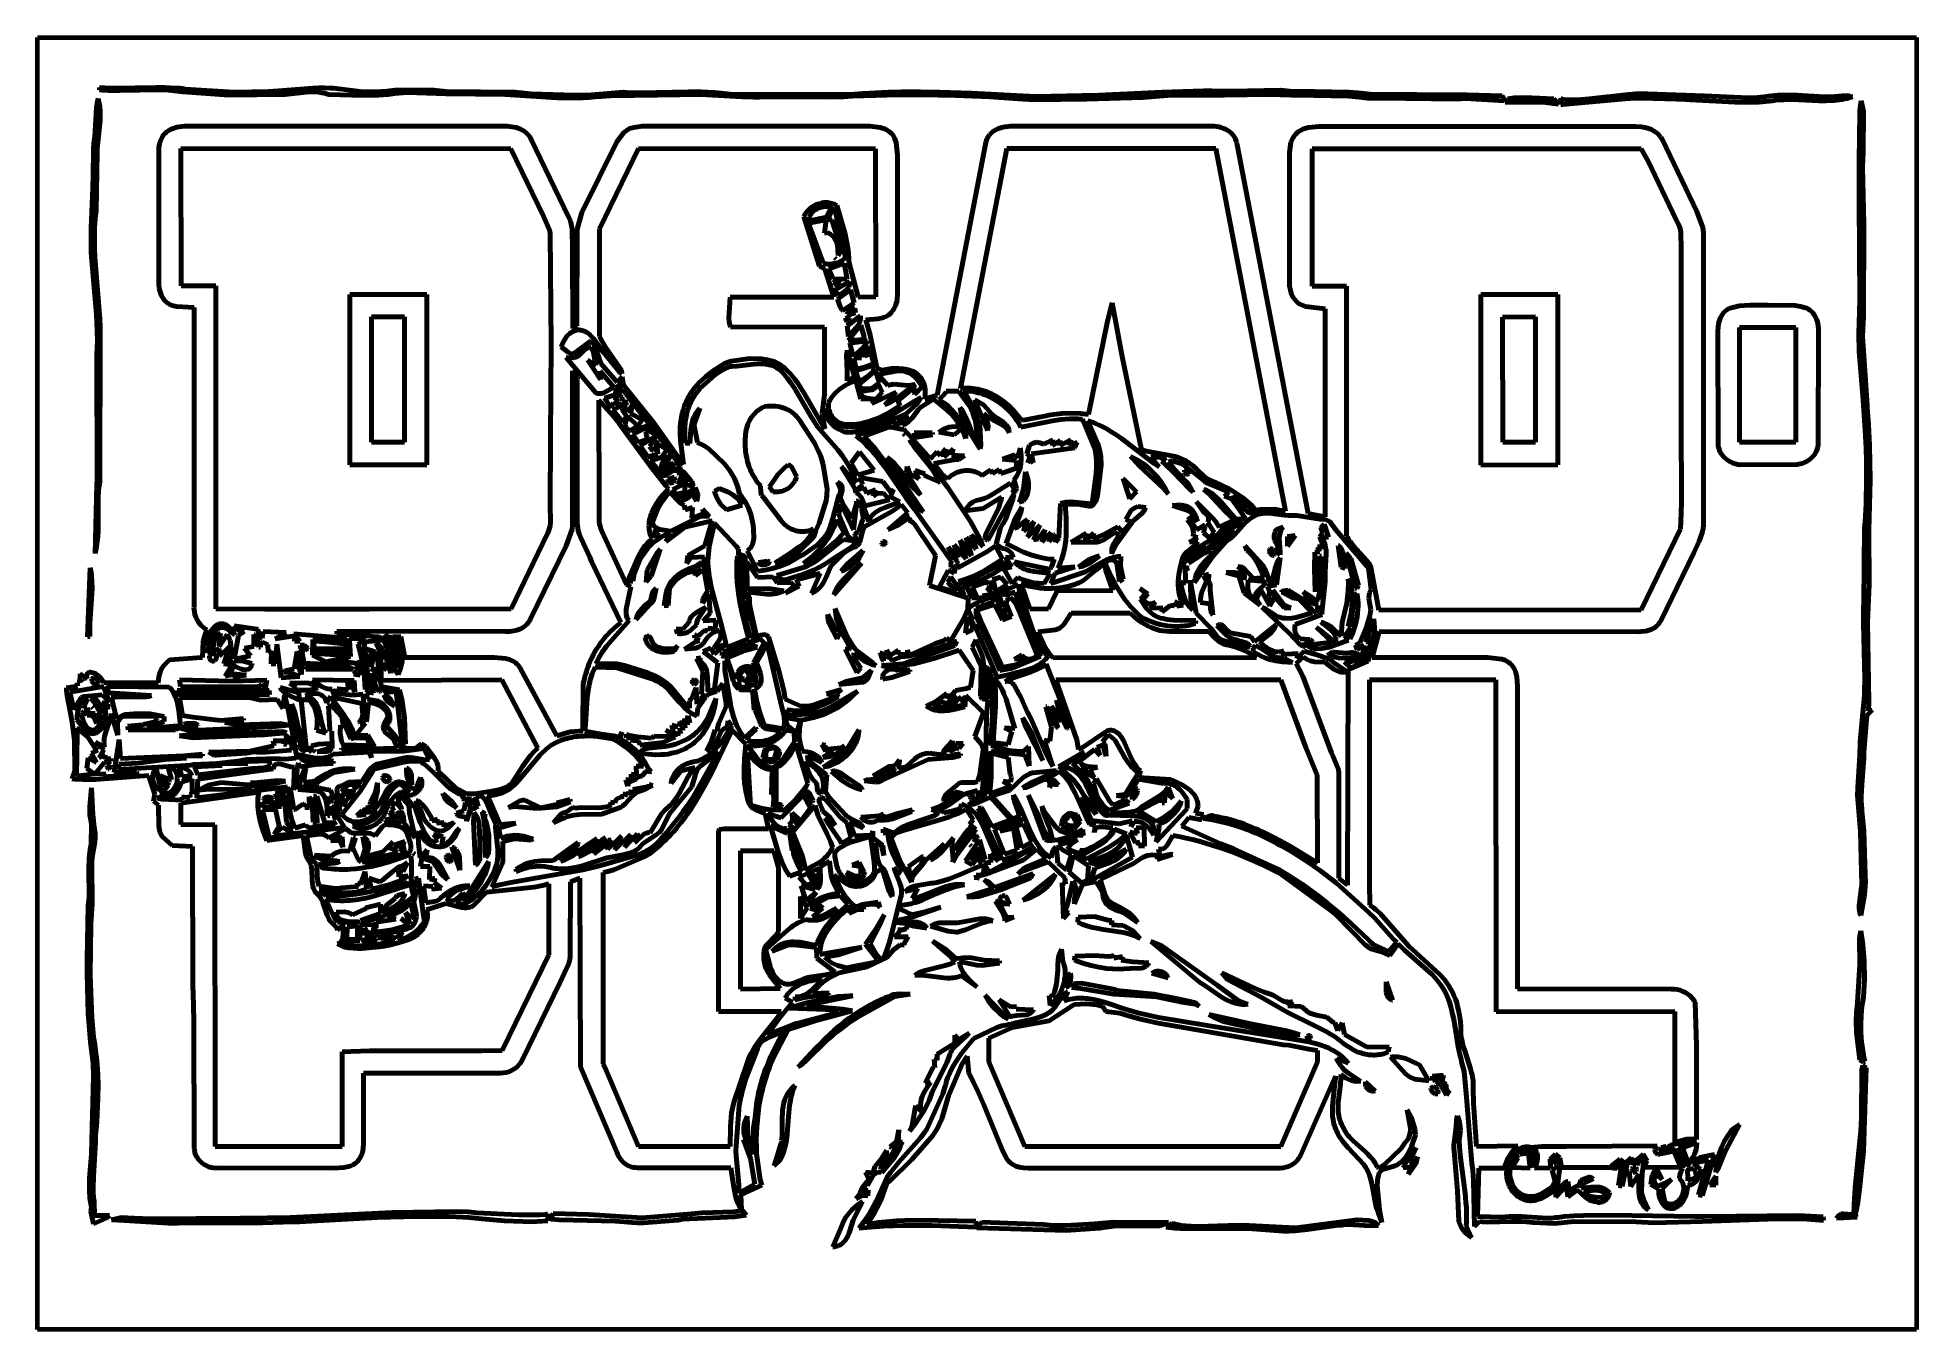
# Model space of a CAD drawing. Header units: millimetres. Extents: x 0 to 10.2, y 0 to 7.
import ezdxf

# ---------------------------------------------------------------- set-up
doc = ezdxf.new("R2010")
doc.units = ezdxf.units.MM
doc.layers.add('color#030303ff', color=7, linetype='CONTINUOUS', lineweight=100)
doc.layers.add('color#ffffffff', color=7, linetype='CONTINUOUS', lineweight=100)

msp = doc.modelspace()

# ---------------------------------------------------------------- linework, layer by layer
at = {"layer": 'color#030303ff'}
for p, q in [((0.336, 6.756), (0.368, 6.754)), ((0.336, 6.743), (0.336, 6.756)), ((0.368, 6.754), (0.417, 6.753)), ((0.417, 6.753), (0.643, 6.757)), ((0.643, 6.757), (0.692, 6.757)), ((0.692, 6.757), (0.724, 6.755)), ((0.724, 6.755), (0.757, 6.753)), ((0.757, 6.753), (0.773, 6.752)), ((0.773, 6.752), (0.789, 6.75)), ((0.789, 6.75), (0.805, 6.748)), ((0.805, 6.748), (1.067, 6.731)), ((1.309, 6.738), (1.498, 6.753)), ((1.498, 6.753), (1.53, 6.754)), ((1.53, 6.754), (1.561, 6.754)), ((1.561, 6.754), (1.593, 6.753)), ((1.593, 6.753), (1.609, 6.752)), ((1.609, 6.752), (1.625, 6.75)), ((1.625, 6.75), (1.756, 6.735)), ((0.312, 6.488), (0.321, 6.646)), ((0.321, 6.646), (0.326, 6.682)), ((0.326, 6.682), (0.329, 6.696)), ((0.329, 6.696), (0.332, 6.686)), ((0.332, 6.686), (0.334, 6.676)), ((0.334, 6.676), (0.336, 6.667)), ((0.352, 6.742), (0.336, 6.743)), ((0.336, 6.667), (0.339, 6.647)), ((0.339, 6.647), (0.34, 6.627)), ((0.383, 6.74), (0.352, 6.742)), ((0.446, 6.739), (0.383, 6.74)), ((0.665, 6.743), (0.446, 6.739)), ((0.712, 6.741), (0.665, 6.743)), ((0.743, 6.738), (0.712, 6.741)), ((0.774, 6.735), (0.743, 6.738)), ((0.79, 6.733), (0.774, 6.735)), ((1.041, 6.715), (0.79, 6.733)), ((1.347, 6.719), (1.041, 6.715)), ((1.067, 6.731), (1.129, 6.731)), ((1.129, 6.731), (1.166, 6.733)), ((1.166, 6.733), (1.198, 6.733)), ((1.198, 6.733), (1.23, 6.733)), ((1.23, 6.733), (1.309, 6.738)), ((1.462, 6.731), (1.347, 6.719)), ((1.504, 6.732), (1.462, 6.731)), ((1.528, 6.73), (1.504, 6.732)), ((1.544, 6.728), (1.528, 6.73)), ((1.561, 6.725), (1.544, 6.728)), ((1.577, 6.72), (1.561, 6.725)), ((1.585, 6.718), (1.577, 6.72)), ((1.708, 6.714), (1.585, 6.718)), ((1.857, 6.715), (1.708, 6.714)), ((1.756, 6.735), (1.834, 6.733)), ((1.834, 6.733), (1.9, 6.736)), ((1.907, 6.719), (1.857, 6.715)), ((1.9, 6.736), (1.944, 6.741)), ((1.943, 6.724), (1.907, 6.719)), ((2.011, 6.729), (1.943, 6.724)), ((1.944, 6.741), (2.156, 6.742)), ((2.222, 6.721), (2.011, 6.729)), ((2.156, 6.742), (2.223, 6.734)), ((2.542, 6.718), (2.222, 6.721)), ((2.223, 6.734), (2.598, 6.73)), ((2.826, 6.7), (2.542, 6.718)), ((2.598, 6.73), (2.684, 6.721)), ((2.684, 6.721), (2.927, 6.715)), ((2.937, 6.699), (2.826, 6.7)), ((2.927, 6.715), (3.012, 6.716)), ((3, 6.701), (2.937, 6.699)), ((3.034, 6.705), (3, 6.701)), ((3.012, 6.716), (3.186, 6.73)), ((3.068, 6.708), (3.034, 6.705)), ((3.119, 6.711), (3.068, 6.708)), ((3.375, 6.714), (3.119, 6.711)), ((3.186, 6.73), (3.222, 6.728)), ((3.222, 6.728), (3.275, 6.727)), ((3.275, 6.727), (3.542, 6.733)), ((3.494, 6.717), (3.375, 6.714)), ((3.526, 6.719), (3.494, 6.717)), ((3.558, 6.719), (3.526, 6.719)), ((3.542, 6.733), (3.613, 6.733)), ((3.607, 6.718), (3.558, 6.719)), ((3.832, 6.705), (3.607, 6.718)), ((3.613, 6.733), (3.648, 6.731)), ((3.648, 6.731), (3.683, 6.729)), ((3.683, 6.729), (3.719, 6.726)), ((3.719, 6.726), (3.736, 6.724)), ((3.736, 6.724), (3.782, 6.719)), ((3.782, 6.719), (4.012, 6.718)), ((3.896, 6.703), (3.832, 6.705)), ((3.928, 6.704), (3.896, 6.703)), ((3.96, 6.705), (3.928, 6.704)), ((4.009, 6.706), (3.96, 6.705)), ((4.32, 6.703), (4.009, 6.706)), ((4.012, 6.718), (4.069, 6.718)), ((4.069, 6.718), (4.419, 6.719)), ((4.385, 6.705), (4.32, 6.703)), ((4.434, 6.709), (4.385, 6.705)), ((4.419, 6.719), (4.488, 6.724)), ((4.62, 6.715), (4.434, 6.709)), ((4.488, 6.724), (4.558, 6.728)), ((4.558, 6.728), (4.628, 6.73)), ((4.807, 6.716), (4.62, 6.715)), ((4.628, 6.73), (4.698, 6.732)), ((4.698, 6.732), (4.803, 6.732)), ((4.803, 6.732), (4.907, 6.731)), ((4.993, 6.713), (4.807, 6.716)), ((4.907, 6.731), (5.082, 6.726)), ((5.179, 6.705), (4.993, 6.713)), ((5.082, 6.726), (5.431, 6.707)), ((5.334, 6.694), (5.179, 6.705)), ((5.36, 6.692), (5.334, 6.694)), ((5.424, 6.689), (5.36, 6.692)), ((5.708, 6.693), (5.424, 6.689)), ((5.431, 6.707), (5.683, 6.713)), ((5.683, 6.713), (5.736, 6.713)), ((6.015, 6.702), (5.708, 6.693)), ((5.736, 6.713), (6.119, 6.73)), ((6.152, 6.712), (6.015, 6.702)), ((6.119, 6.73), (6.344, 6.738)), ((6.458, 6.715), (6.152, 6.712)), ((6.344, 6.738), (6.389, 6.738)), ((6.389, 6.738), (6.492, 6.736)), ((6.706, 6.719), (6.458, 6.715)), ((6.492, 6.736), (6.763, 6.741)), ((6.818, 6.715), (6.706, 6.719)), ((6.763, 6.741), (6.814, 6.737)), ((6.814, 6.737), (6.949, 6.734)), ((6.847, 6.714), (6.818, 6.715)), ((7.135, 6.709), (6.847, 6.714)), ((6.949, 6.734), (7.134, 6.731)), ((7.134, 6.731), (7.184, 6.728)), ((7.193, 6.704), (7.135, 6.709)), ((7.184, 6.728), (7.218, 6.724)), ((7.236, 6.699), (7.193, 6.704)), ((7.218, 6.724), (7.251, 6.72)), ((7.303, 6.698), (7.236, 6.699)), ((7.251, 6.72), (7.759, 6.716)), ((7.723, 6.693), (7.303, 6.698)), ((7.767, 6.696), (7.723, 6.693)), ((7.759, 6.716), (7.778, 6.717)), ((7.979, 6.684), (7.767, 6.696)), ((7.778, 6.717), (7.968, 6.71)), ((7.968, 6.71), (7.978, 6.696)), ((7.978, 6.696), (7.979, 6.684)), ((7.985, 6.677), (7.999, 6.695)), ((8.205, 6.674), (7.985, 6.677)), ((7.999, 6.695), (8.033, 6.7)), ((8.033, 6.7), (8.093, 6.702)), ((8.093, 6.702), (8.25, 6.695)), ((8.274, 6.666), (8.205, 6.674)), ((8.25, 6.695), (8.274, 6.666)), ((8.287, 6.663), (8.287, 6.698)), ((8.287, 6.698), (8.307, 6.69)), ((8.299, 6.663), (8.287, 6.663)), ((8.638, 6.694), (8.299, 6.663)), ((8.307, 6.69), (8.375, 6.689)), ((8.375, 6.689), (8.442, 6.694)), ((8.442, 6.694), (8.656, 6.719)), ((8.667, 6.697), (8.638, 6.694)), ((8.656, 6.719), (8.696, 6.721)), ((8.724, 6.698), (8.667, 6.697)), ((8.696, 6.721), (8.723, 6.722)), ((8.723, 6.722), (8.75, 6.721)), ((8.917, 6.692), (8.724, 6.698)), ((8.75, 6.721), (8.763, 6.721)), ((8.763, 6.721), (9.069, 6.71)), ((8.935, 6.692), (8.917, 6.692)), ((8.991, 6.69), (8.935, 6.692)), ((9.234, 6.676), (8.991, 6.69)), ((9.069, 6.71), (9.309, 6.7)), ((9.29, 6.675), (9.234, 6.676)), ((9.328, 6.676), (9.29, 6.675)), ((9.309, 6.7), (9.357, 6.702)), ((9.365, 6.677), (9.328, 6.676)), ((9.357, 6.702), (9.393, 6.705)), ((9.384, 6.678), (9.365, 6.677)), ((9.402, 6.68), (9.384, 6.678)), ((9.393, 6.705), (9.417, 6.709)), ((9.421, 6.682), (9.402, 6.68)), ((9.417, 6.709), (9.47, 6.714)), ((9.439, 6.684), (9.421, 6.682)), ((9.458, 6.687), (9.439, 6.684)), ((9.472, 6.689), (9.458, 6.687)), ((9.47, 6.714), (9.575, 6.715)), ((9.487, 6.69), (9.472, 6.689)), ((9.501, 6.69), (9.487, 6.69)), ((9.516, 6.691), (9.501, 6.69)), ((9.544, 6.691), (9.516, 6.691)), ((9.689, 6.684), (9.544, 6.691)), ((9.575, 6.715), (9.723, 6.706)), ((9.732, 6.684), (9.689, 6.684)), ((9.723, 6.706), (9.76, 6.706)), ((9.761, 6.685), (9.732, 6.684)), ((9.76, 6.706), (9.838, 6.712)), ((9.775, 6.686), (9.761, 6.685)), ((9.79, 6.687), (9.775, 6.686)), ((9.804, 6.689), (9.79, 6.687)), ((9.818, 6.691), (9.804, 6.689)), ((9.832, 6.694), (9.818, 6.691)), ((9.846, 6.697), (9.832, 6.694)), ((9.838, 6.712), (9.854, 6.71)), ((9.86, 6.701), (9.846, 6.697)), ((9.854, 6.71), (9.864, 6.708)), ((9.874, 6.705), (9.86, 6.701)), ((9.864, 6.708), (9.874, 6.705)), ((9.915, 6.631), (9.919, 6.673)), ((9.919, 6.673), (9.921, 6.684)), ((9.921, 6.684), (9.934, 6.627)), ((0.34, 6.576), (0.325, 6.424)), ((0.34, 6.627), (0.341, 6.606)), ((0.341, 6.606), (0.34, 6.576)), ((0.758, 6.54), (0.799, 6.545)), ((0.799, 6.545), (0.861, 6.545)), ((0.861, 6.545), (2.554, 6.545)), ((2.554, 6.545), (2.581, 6.542)), ((2.581, 6.542), (2.603, 6.538)), ((3.244, 6.539), (3.289, 6.545)), ((3.289, 6.545), (3.388, 6.545)), ((3.388, 6.545), (4.528, 6.545)), ((4.528, 6.545), (4.585, 6.539)), ((5.246, 6.538), (5.263, 6.542)), ((5.263, 6.542), (5.281, 6.544)), ((5.281, 6.544), (5.293, 6.545)), ((5.293, 6.545), (6.388, 6.545)), ((6.388, 6.545), (6.401, 6.545)), ((6.401, 6.545), (6.414, 6.544)), ((6.414, 6.544), (6.427, 6.542)), ((6.915, 6.538), (6.972, 6.544)), ((6.972, 6.544), (8.694, 6.544)), ((8.694, 6.544), (8.724, 6.542)), ((9.913, 6.472), (9.915, 6.631)), ((9.934, 6.627), (9.933, 6.404)), ((0.304, 6.424), (0.306, 6.451)), ((0.306, 6.451), (0.31, 6.479)), ((0.31, 6.479), (0.312, 6.488)), ((0.66, 6.428), (0.664, 6.451)), ((0.664, 6.451), (0.67, 6.469)), ((0.67, 6.469), (0.678, 6.486)), ((0.678, 6.486), (0.686, 6.498)), ((0.686, 6.498), (0.695, 6.508)), ((0.695, 6.508), (0.702, 6.514)), ((0.702, 6.514), (0.71, 6.52)), ((0.71, 6.52), (0.714, 6.523)), ((0.714, 6.523), (0.724, 6.528)), ((0.724, 6.528), (0.738, 6.534)), ((0.738, 6.534), (0.758, 6.54)), ((2.603, 6.538), (2.624, 6.531)), ((2.624, 6.531), (2.638, 6.524)), ((2.638, 6.524), (2.647, 6.518)), ((2.647, 6.518), (2.656, 6.512)), ((2.656, 6.512), (2.664, 6.505)), ((2.664, 6.505), (2.671, 6.497)), ((2.671, 6.497), (2.678, 6.488)), ((2.678, 6.488), (2.684, 6.479)), ((2.684, 6.479), (2.686, 6.474)), ((2.686, 6.474), (2.889, 6.053)), ((2.962, 6.076), (3.152, 6.46)), ((3.152, 6.46), (3.189, 6.512)), ((3.189, 6.512), (3.215, 6.53)), ((3.215, 6.53), (3.221, 6.533)), ((3.221, 6.533), (3.244, 6.539)), ((4.585, 6.539), (4.614, 6.529)), ((4.614, 6.529), (4.633, 6.517)), ((4.633, 6.517), (4.646, 6.506)), ((4.646, 6.506), (4.655, 6.496)), ((4.655, 6.496), (4.663, 6.481)), ((4.663, 6.481), (4.672, 6.457)), ((4.672, 6.457), (4.678, 6.389)), ((4.894, 5.082), (5.16, 6.457)), ((5.16, 6.457), (5.161, 6.463)), ((5.161, 6.463), (5.163, 6.469)), ((5.163, 6.469), (5.165, 6.475)), ((5.165, 6.475), (5.168, 6.48)), ((5.168, 6.48), (5.17, 6.486)), ((5.17, 6.486), (5.173, 6.491)), ((5.173, 6.491), (5.177, 6.495)), ((5.177, 6.495), (5.18, 6.5)), ((5.18, 6.5), (5.184, 6.504)), ((5.184, 6.504), (5.188, 6.508)), ((5.188, 6.508), (5.197, 6.516)), ((5.197, 6.516), (5.207, 6.522)), ((5.207, 6.522), (5.217, 6.528)), ((5.217, 6.528), (5.228, 6.533)), ((5.228, 6.533), (5.246, 6.538)), ((6.427, 6.542), (6.44, 6.539)), ((6.44, 6.539), (6.452, 6.534)), ((6.452, 6.534), (6.464, 6.529)), ((6.464, 6.529), (6.475, 6.523)), ((6.475, 6.523), (6.481, 6.519)), ((6.481, 6.519), (6.486, 6.515)), ((6.486, 6.515), (6.491, 6.511)), ((6.491, 6.511), (6.496, 6.507)), ((6.496, 6.507), (6.5, 6.502)), ((6.5, 6.502), (6.504, 6.497)), ((6.504, 6.497), (6.508, 6.492)), ((6.508, 6.492), (6.511, 6.487)), ((6.511, 6.487), (6.515, 6.482)), ((6.515, 6.482), (6.517, 6.476)), ((6.517, 6.476), (6.52, 6.47)), ((6.52, 6.47), (6.522, 6.464)), ((6.522, 6.464), (6.524, 6.457)), ((6.524, 6.457), (6.525, 6.451)), ((6.525, 6.451), (6.526, 6.444)), ((6.526, 6.444), (6.912, 4.439)), ((6.812, 6.402), (6.819, 6.458)), ((6.819, 6.458), (6.829, 6.481)), ((6.829, 6.481), (6.84, 6.496)), ((6.84, 6.496), (6.845, 6.502)), ((6.845, 6.502), (6.852, 6.509)), ((6.852, 6.509), (6.859, 6.515)), ((6.859, 6.515), (6.871, 6.523)), ((6.871, 6.523), (6.888, 6.531)), ((6.888, 6.531), (6.915, 6.538)), ((8.724, 6.542), (8.747, 6.538)), ((8.747, 6.538), (8.764, 6.533)), ((8.764, 6.533), (8.781, 6.527)), ((8.781, 6.527), (8.791, 6.521)), ((8.791, 6.521), (8.801, 6.515)), ((8.801, 6.515), (8.811, 6.508)), ((8.811, 6.508), (8.819, 6.5)), ((8.819, 6.5), (8.827, 6.492)), ((8.827, 6.492), (8.831, 6.487)), ((8.831, 6.487), (8.834, 6.482)), ((8.834, 6.482), (8.837, 6.477)), ((8.837, 6.477), (8.84, 6.471)), ((8.84, 6.471), (9.027, 6.082)), ((9.91, 6.376), (9.913, 6.472)), ((0.303, 6.268), (0.304, 6.424)), ((0.324, 6.404), (0.318, 6.083)), ((0.325, 6.424), (0.324, 6.404)), ((0.659, 6.404), (0.66, 6.428)), ((0.659, 5.694), (0.659, 6.404)), ((0.78, 6.424), (0.781, 5.677)), ((2.574, 6.423), (0.78, 6.424)), ((2.753, 6.057), (2.574, 6.423)), ((3.269, 6.424), (3.058, 5.988)), ((4.559, 6.423), (3.269, 6.424)), ((4.56, 5.617), (4.559, 6.423)), ((4.678, 6.389), (4.678, 5.639)), ((5.273, 6.424), (5.021, 5.118)), ((6.41, 6.424), (5.273, 6.424)), ((6.789, 4.451), (6.41, 6.424)), ((6.812, 5.694), (6.812, 6.402)), ((8.725, 6.422), (6.935, 6.423)), ((6.935, 6.423), (6.935, 5.676)), ((8.762, 6.355), (8.725, 6.422)), ((8.915, 6.036), (8.762, 6.355)), ((9.911, 6.135), (9.91, 6.376)), ((9.933, 6.404), (9.929, 6.323)), ((0.3, 6.222), (0.303, 6.268)), ((9.929, 6.323), (9.937, 6.015)), ((0.292, 5.994), (0.3, 6.208)), ((0.3, 6.208), (0.3, 6.222)), ((9.914, 5.598), (9.911, 6.135)), ((0.313, 6.038), (0.312, 6.015)), ((0.315, 6.06), (0.313, 6.038)), ((0.318, 6.083), (0.315, 6.06)), ((2.787, 5.977), (2.753, 6.057)), ((2.889, 6.053), (2.894, 6.042)), ((2.894, 6.042), (2.899, 6.03)), ((2.936, 5.986), (2.962, 6.076)), ((4.169, 6.055), (4.173, 6.062)), ((4.254, 5.785), (4.169, 6.055)), ((4.173, 6.062), (4.176, 6.068)), ((4.176, 6.068), (4.18, 6.074)), ((4.18, 6.074), (4.185, 6.08)), ((4.185, 6.08), (4.189, 6.086)), ((4.189, 6.086), (4.194, 6.091)), ((4.194, 6.091), (4.199, 6.096)), ((4.29, 6.036), (4.194, 6.019)), ((4.198, 6.031), (4.293, 6.05)), ((4.199, 6.046), (4.198, 6.038)), ((4.198, 6.038), (4.198, 6.031)), ((4.199, 6.096), (4.205, 6.101)), ((4.2, 6.053), (4.199, 6.046)), ((4.203, 6.059), (4.2, 6.053)), ((4.206, 6.066), (4.203, 6.059)), ((4.205, 6.101), (4.211, 6.105)), ((4.21, 6.072), (4.206, 6.066)), ((4.215, 6.077), (4.21, 6.072)), ((4.211, 6.105), (4.217, 6.109)), ((4.22, 6.082), (4.215, 6.077)), ((4.217, 6.109), (4.223, 6.113)), ((4.226, 6.087), (4.22, 6.082)), ((4.223, 6.113), (4.229, 6.116)), ((4.232, 6.091), (4.226, 6.087)), ((4.229, 6.116), (4.236, 6.119)), ((4.239, 6.095), (4.232, 6.091)), ((4.236, 6.119), (4.243, 6.122)), ((4.246, 6.099), (4.239, 6.095)), ((4.243, 6.122), (4.25, 6.124)), ((4.253, 6.102), (4.246, 6.099)), ((4.25, 6.124), (4.257, 6.126)), ((4.26, 6.104), (4.253, 6.102)), ((4.257, 6.126), (4.264, 6.128)), ((4.267, 6.106), (4.26, 6.104)), ((4.264, 6.128), (4.271, 6.129)), ((4.275, 6.107), (4.267, 6.106)), ((4.271, 6.129), (4.278, 6.13)), ((4.282, 6.108), (4.275, 6.107)), ((4.278, 6.13), (4.285, 6.13)), ((4.29, 6.108), (4.282, 6.108)), ((4.282, 5.963), (4.29, 6.036)), ((4.285, 6.13), (4.293, 6.13)), ((4.297, 6.107), (4.29, 6.108)), ((4.293, 6.13), (4.3, 6.13)), ((4.293, 6.05), (4.294, 6.056)), ((4.294, 6.056), (4.308, 6.083)), ((4.304, 6.106), (4.297, 6.107)), ((4.327, 6.094), (4.298, 6.039)), ((4.298, 6.039), (4.322, 6.036)), ((4.3, 6.13), (4.307, 6.129)), ((4.31, 6.104), (4.304, 6.106)), ((4.307, 6.129), (4.314, 6.127)), ((4.308, 6.083), (4.327, 6.094)), ((4.316, 6.102), (4.31, 6.104)), ((4.314, 6.127), (4.322, 6.126)), ((4.322, 6.098), (4.316, 6.102)), ((4.322, 6.126), (4.329, 6.123)), ((4.328, 6.094), (4.322, 6.098)), ((4.322, 6.036), (4.355, 5.929)), ((4.332, 6.09), (4.328, 6.094)), ((4.329, 6.123), (4.336, 6.121)), ((4.337, 6.084), (4.332, 6.09)), ((4.336, 6.121), (4.342, 6.118)), ((4.34, 6.078), (4.337, 6.084)), ((4.343, 6.071), (4.34, 6.078)), ((4.342, 6.118), (4.349, 6.114)), ((4.345, 6.063), (4.343, 6.071)), ((4.396, 5.831), (4.345, 6.063)), ((4.349, 6.114), (4.394, 5.958)), ((8.922, 6.022), (8.915, 6.036)), ((9.027, 6.082), (9.06, 5.994)), ((0.291, 5.9), (0.292, 5.994)), ((0.31, 5.97), (0.309, 5.948)), ((0.309, 5.948), (0.309, 5.925)), ((0.312, 6.015), (0.31, 5.993)), ((0.31, 5.993), (0.31, 5.97)), ((2.789, 5.959), (2.787, 5.977)), ((2.794, 5.361), (2.789, 5.959)), ((2.899, 6.03), (2.904, 6.012)), ((2.904, 6.012), (2.908, 5.988)), ((2.908, 5.988), (2.91, 5.875)), ((2.934, 5.459), (2.936, 5.986)), ((3.058, 5.988), (3.058, 5.402)), ((4.194, 6.019), (4.202, 5.996)), ((4.202, 5.996), (4.274, 5.801)), ((4.297, 5.967), (4.282, 5.963)), ((4.314, 5.958), (4.297, 5.967)), ((4.332, 5.942), (4.314, 5.958)), ((4.348, 5.913), (4.332, 5.942)), ((4.355, 5.929), (4.357, 5.914)), ((4.394, 5.958), (4.405, 5.904)), ((8.927, 6.013), (8.922, 6.022)), ((8.932, 6.003), (8.927, 6.013)), ((8.937, 5.989), (8.932, 6.003)), ((8.941, 5.969), (8.937, 5.989)), ((8.942, 5.875), (8.941, 5.969)), ((9.06, 5.994), (9.063, 5.967)), ((9.063, 5.967), (9.063, 5.958)), ((9.063, 5.958), (9.063, 4.388)), ((9.937, 6.015), (9.935, 5.508)), ((0.292, 5.86), (0.291, 5.9)), ((0.294, 5.833), (0.292, 5.86)), ((0.295, 5.815), (0.294, 5.833)), ((0.309, 5.925), (0.31, 5.88)), ((0.31, 5.88), (0.312, 5.835)), ((0.312, 5.835), (0.33, 5.61)), ((2.91, 5.875), (2.912, 5.445)), ((4.337, 5.83), (4.343, 5.824)), ((4.343, 5.824), (4.337, 5.83)), ((4.352, 5.9), (4.348, 5.913)), ((4.356, 5.843), (4.352, 5.9)), ((4.36, 5.848), (4.356, 5.843)), ((4.357, 5.914), (4.366, 5.868)), ((4.363, 5.854), (4.36, 5.848)), ((4.365, 5.86), (4.363, 5.854)), ((4.366, 5.868), (4.365, 5.86)), ((4.385, 5.821), (4.396, 5.831)), ((4.405, 5.904), (4.41, 5.872)), ((4.41, 5.872), (4.412, 5.851)), ((4.412, 5.851), (4.413, 5.829)), ((4.413, 5.829), (4.413, 5.808)), ((8.942, 5.403), (8.942, 5.875)), ((0.32, 5.524), (0.295, 5.815)), ((4.284, 5.769), (4.254, 5.785)), ((4.274, 5.801), (4.279, 5.799)), ((4.279, 5.799), (4.301, 5.796)), ((4.332, 5.615), (4.284, 5.769)), ((4.301, 5.796), (4.324, 5.797)), ((4.389, 5.801), (4.305, 5.769)), ((4.305, 5.769), (4.329, 5.716)), ((4.324, 5.797), (4.341, 5.8)), ((4.341, 5.8), (4.358, 5.805)), ((4.358, 5.805), (4.374, 5.813)), ((4.374, 5.813), (4.385, 5.821)), ((4.404, 5.714), (4.389, 5.801)), ((4.413, 5.808), (4.465, 5.615)), ((0.659, 5.689), (0.659, 5.694)), ((0.662, 5.662), (0.659, 5.689)), ((0.668, 5.639), (0.662, 5.662)), ((0.675, 5.622), (0.668, 5.639)), ((0.685, 5.607), (0.675, 5.622)), ((0.781, 5.677), (0.97, 5.677)), ((0.97, 5.677), (0.97, 3.92)), ((1.699, 4.704), (1.698, 5.631)), ((1.698, 5.631), (2.118, 5.631)), ((2.118, 5.631), (2.118, 4.704)), ((4.329, 5.716), (4.404, 5.714)), ((4.339, 5.704), (4.331, 5.695)), ((4.331, 5.695), (4.337, 5.687)), ((4.418, 5.7), (4.337, 5.654)), ((4.337, 5.687), (4.345, 5.682)), ((4.337, 5.654), (4.355, 5.627)), ((4.347, 5.709), (4.339, 5.704)), ((4.345, 5.682), (4.353, 5.681)), ((4.355, 5.708), (4.347, 5.709)), ((4.353, 5.681), (4.361, 5.686)), ((4.422, 5.655), (4.353, 5.604)), ((4.363, 5.703), (4.355, 5.708)), ((4.355, 5.627), (4.381, 5.639)), ((4.361, 5.686), (4.369, 5.696)), ((4.369, 5.696), (4.363, 5.703)), ((4.381, 5.639), (4.398, 5.652)), ((4.398, 5.652), (4.407, 5.663)), ((4.407, 5.663), (4.413, 5.672)), ((4.413, 5.672), (4.415, 5.678)), ((4.415, 5.678), (4.417, 5.685)), ((4.417, 5.685), (4.418, 5.693)), ((4.418, 5.693), (4.418, 5.7)), ((4.443, 5.584), (4.422, 5.655)), ((4.678, 5.639), (4.676, 5.598)), ((6.812, 5.676), (6.812, 5.694)), ((6.816, 5.653), (6.812, 5.676)), ((6.823, 5.631), (6.816, 5.653)), ((6.832, 5.614), (6.823, 5.631)), ((6.935, 5.676), (7.122, 5.676)), ((7.122, 5.676), (7.122, 4.317)), ((7.852, 4.702), (7.852, 5.631)), ((7.852, 5.631), (8.271, 5.631)), ((8.271, 5.631), (8.271, 4.703)), ((0.325, 5.433), (0.32, 5.524)), ((0.33, 5.61), (0.338, 5.497)), ((0.693, 5.596), (0.685, 5.607)), ((0.704, 5.587), (0.693, 5.596)), ((0.715, 5.579), (0.704, 5.587)), ((0.719, 5.576), (0.715, 5.579)), ((0.733, 5.571), (0.719, 5.576)), ((0.756, 5.564), (0.733, 5.571)), ((0.852, 5.56), (0.756, 5.564)), ((0.852, 3.931), (0.852, 5.56)), ((3.761, 5.503), (3.768, 5.616)), ((3.768, 5.616), (4.332, 5.615)), ((4.353, 5.604), (4.368, 5.559)), ((4.368, 5.559), (4.376, 5.547)), ((4.376, 5.547), (4.381, 5.543)), ((4.381, 5.543), (4.443, 5.584)), ((4.407, 5.533), (4.405, 5.525)), ((4.405, 5.525), (4.418, 5.521)), ((4.419, 5.546), (4.407, 5.533)), ((4.418, 5.521), (4.45, 5.531)), ((4.446, 5.556), (4.419, 5.546)), ((4.45, 5.531), (4.446, 5.556)), ((4.465, 5.615), (4.56, 5.617)), ((4.639, 5.525), (4.631, 5.52)), ((4.645, 5.532), (4.639, 5.525)), ((4.654, 5.543), (4.645, 5.532)), ((4.661, 5.554), (4.654, 5.543)), ((4.668, 5.571), (4.661, 5.554)), ((4.676, 5.598), (4.668, 5.571)), ((5.822, 5.485), (5.846, 5.584)), ((5.846, 5.584), (5.901, 5.293)), ((6.84, 5.603), (6.832, 5.614)), ((6.849, 5.592), (6.84, 5.603)), ((6.859, 5.583), (6.849, 5.592)), ((6.867, 5.578), (6.859, 5.583)), ((6.876, 5.574), (6.867, 5.578)), ((6.899, 5.565), (6.876, 5.574)), ((7.005, 5.552), (6.899, 5.565)), ((7.005, 4.42), (7.005, 5.552)), ((9.163, 5.516), (9.168, 5.524)), ((9.168, 5.524), (9.175, 5.532)), ((9.175, 5.532), (9.182, 5.539)), ((9.182, 5.539), (9.19, 5.546)), ((9.19, 5.546), (9.199, 5.552)), ((9.199, 5.552), (9.209, 5.556)), ((9.209, 5.556), (9.23, 5.562)), ((9.23, 5.562), (9.258, 5.568)), ((9.258, 5.568), (9.315, 5.572)), ((9.315, 5.572), (9.416, 5.572)), ((9.416, 5.572), (9.562, 5.57)), ((9.562, 5.57), (9.591, 5.565)), ((9.591, 5.565), (9.612, 5.56)), ((9.612, 5.56), (9.626, 5.555)), ((9.626, 5.555), (9.635, 5.55)), ((9.635, 5.55), (9.643, 5.544)), ((9.643, 5.544), (9.651, 5.538)), ((9.651, 5.538), (9.658, 5.531)), ((9.658, 5.531), (9.664, 5.523)), ((9.664, 5.523), (9.672, 5.51)), ((9.908, 5.416), (9.914, 5.598)), ((0.326, 5.378), (0.325, 5.433)), ((0.338, 5.497), (0.34, 5.452)), ((0.341, 5.43), (0.338, 4.61)), ((0.34, 5.452), (0.341, 5.43)), ((1.997, 5.509), (1.816, 5.508)), ((1.816, 5.508), (1.816, 4.827)), ((1.996, 4.827), (1.997, 5.509)), ((2.904, 5.424), (2.895, 5.418)), ((2.908, 5.427), (2.904, 5.424)), ((2.912, 5.429), (2.908, 5.427)), ((2.912, 5.445), (2.934, 5.459)), ((2.917, 5.431), (2.912, 5.429)), ((2.922, 5.433), (2.917, 5.431)), ((2.927, 5.435), (2.922, 5.433)), ((2.932, 5.436), (2.927, 5.435)), ((2.937, 5.437), (2.932, 5.436)), ((2.942, 5.437), (2.937, 5.437)), ((2.948, 5.437), (2.942, 5.437)), ((2.954, 5.436), (2.948, 5.437)), ((2.959, 5.435), (2.954, 5.436)), ((2.965, 5.434), (2.959, 5.435)), ((2.971, 5.432), (2.965, 5.434)), ((2.977, 5.429), (2.971, 5.432)), ((2.982, 5.427), (2.977, 5.429)), ((2.992, 5.421), (2.982, 5.427)), ((3.002, 5.414), (2.992, 5.421)), ((3.763, 5.481), (3.761, 5.503)), ((3.767, 5.464), (3.763, 5.481)), ((3.77, 5.454), (3.767, 5.464)), ((4.282, 5.453), (3.77, 5.454)), ((4.282, 5.084), (4.282, 5.453)), ((4.401, 5.503), (4.397, 5.501)), ((4.397, 5.501), (4.397, 5.497)), ((4.397, 5.497), (4.397, 5.493)), ((4.397, 5.493), (4.398, 5.49)), ((4.398, 5.49), (4.399, 5.488)), ((4.399, 5.488), (4.4, 5.486)), ((4.4, 5.486), (4.402, 5.485)), ((4.405, 5.504), (4.401, 5.503)), ((4.402, 5.485), (4.403, 5.485)), ((4.403, 5.485), (4.405, 5.485)), ((4.478, 5.514), (4.404, 5.459)), ((4.404, 5.459), (4.412, 5.402)), ((4.408, 5.505), (4.405, 5.504)), ((4.405, 5.485), (4.406, 5.485)), ((4.406, 5.485), (4.408, 5.486)), ((4.41, 5.506), (4.408, 5.505)), ((4.408, 5.486), (4.409, 5.487)), ((4.409, 5.487), (4.413, 5.491)), ((4.412, 5.505), (4.41, 5.506)), ((4.479, 5.464), (4.41, 5.379)), ((4.414, 5.505), (4.412, 5.505)), ((4.412, 5.402), (4.427, 5.418)), ((4.413, 5.491), (4.416, 5.496)), ((4.415, 5.504), (4.414, 5.505)), ((4.416, 5.503), (4.415, 5.504)), ((4.417, 5.502), (4.416, 5.503)), ((4.416, 5.496), (4.417, 5.5)), ((4.417, 5.5), (4.417, 5.502)), ((4.427, 5.418), (4.464, 5.461)), ((4.464, 5.461), (4.47, 5.473)), ((4.47, 5.473), (4.474, 5.481)), ((4.474, 5.481), (4.476, 5.49)), ((4.476, 5.49), (4.478, 5.499)), ((4.478, 5.509), (4.478, 5.514)), ((4.478, 5.504), (4.478, 5.509)), ((4.478, 5.499), (4.478, 5.504)), ((4.498, 5.399), (4.479, 5.464)), ((4.573, 5.497), (4.506, 5.493)), ((4.506, 5.493), (4.53, 5.408)), ((4.604, 5.505), (4.573, 5.497)), ((4.62, 5.512), (4.604, 5.505)), ((4.631, 5.52), (4.62, 5.512)), ((5.717, 4.977), (5.822, 5.485)), ((8.15, 5.508), (7.97, 5.507)), ((7.97, 5.507), (7.972, 4.826)), ((8.149, 4.826), (8.15, 5.508)), ((9.142, 5.431), (9.143, 5.452)), ((9.144, 4.819), (9.142, 5.431)), ((9.143, 5.452), (9.145, 5.472)), ((9.145, 5.472), (9.15, 5.488)), ((9.15, 5.488), (9.155, 5.502)), ((9.155, 5.502), (9.163, 5.516)), ((9.566, 5.451), (9.259, 5.45)), ((9.259, 5.45), (9.259, 4.827)), ((9.567, 4.826), (9.566, 5.451)), ((9.672, 5.51), (9.679, 5.496)), ((9.679, 5.496), (9.684, 5.481)), ((9.684, 5.481), (9.688, 5.461)), ((9.688, 5.461), (9.689, 5.441)), ((9.689, 5.431), (9.688, 4.82)), ((9.689, 5.441), (9.689, 5.431)), ((9.935, 5.508), (9.929, 5.403)), ((0.323, 5.305), (0.325, 5.341)), ((0.325, 5.341), (0.326, 5.378)), ((2.79, 4.847), (2.794, 5.361)), ((2.86, 5.37), (2.849, 5.346)), ((2.849, 5.346), (2.888, 5.315)), ((2.87, 5.389), (2.86, 5.37)), ((2.88, 5.403), (2.87, 5.389)), ((2.887, 5.411), (2.88, 5.403)), ((2.895, 5.418), (2.887, 5.411)), ((2.916, 5.307), (3.012, 5.378)), ((2.979, 5.33), (2.947, 5.299)), ((2.988, 5.337), (2.979, 5.33)), ((2.995, 5.341), (2.988, 5.337)), ((2.999, 5.342), (2.995, 5.341)), ((3.003, 5.343), (2.999, 5.342)), ((3.011, 5.406), (3.002, 5.414)), ((3.006, 5.344), (3.003, 5.343)), ((3.011, 5.344), (3.006, 5.344)), ((3.023, 5.393), (3.011, 5.406)), ((3.024, 5.314), (3.011, 5.344)), ((3.012, 5.378), (3.021, 5.367)), ((3.021, 5.367), (3.033, 5.347)), ((3.079, 5.315), (3.023, 5.393)), ((3.033, 5.347), (3.064, 5.254)), ((3.058, 5.402), (3.061, 5.395)), ((3.061, 5.395), (3.071, 5.375)), ((3.071, 5.375), (3.09, 5.343)), ((3.09, 5.343), (3.177, 5.219)), ((4.404, 5.322), (4.401, 5.299)), ((4.405, 5.328), (4.404, 5.322)), ((4.444, 5.182), (4.405, 5.328)), ((4.41, 5.379), (4.497, 5.385)), ((4.515, 5.378), (4.419, 5.366)), ((4.419, 5.366), (4.438, 5.293)), ((4.438, 5.293), (4.494, 5.344)), ((4.487, 5.319), (4.486, 5.315)), ((4.488, 5.322), (4.487, 5.319)), ((4.489, 5.324), (4.488, 5.322)), ((4.491, 5.327), (4.489, 5.324)), ((4.493, 5.329), (4.491, 5.327)), ((4.497, 5.334), (4.493, 5.329)), ((4.494, 5.344), (4.507, 5.36)), ((4.497, 5.385), (4.498, 5.399)), ((4.502, 5.337), (4.497, 5.334)), ((4.508, 5.339), (4.502, 5.337)), ((4.507, 5.36), (4.512, 5.37)), ((4.513, 5.341), (4.508, 5.339)), ((4.512, 5.37), (4.515, 5.378)), ((4.516, 5.341), (4.513, 5.341)), ((4.518, 5.341), (4.516, 5.341)), ((4.517, 5.314), (4.52, 5.319)), ((4.52, 5.34), (4.518, 5.341)), ((4.522, 5.34), (4.52, 5.34)), ((4.52, 5.319), (4.523, 5.322)), ((4.524, 5.339), (4.522, 5.34)), ((4.523, 5.322), (4.525, 5.326)), ((4.525, 5.338), (4.524, 5.339)), ((4.526, 5.336), (4.525, 5.338)), ((4.525, 5.326), (4.526, 5.329)), ((4.526, 5.334), (4.526, 5.336)), ((4.526, 5.332), (4.526, 5.334)), ((4.526, 5.329), (4.526, 5.332)), ((4.53, 5.408), (4.566, 5.231)), ((8.942, 4.945), (8.942, 5.403)), ((9.91, 5.32), (9.908, 5.416)), ((9.932, 5.056), (9.91, 5.32)), ((9.929, 5.403), (9.954, 5.028)), ((0.325, 4.625), (0.323, 5.305)), ((2.915, 5.286), (2.876, 5.287)), ((2.876, 5.287), (3.037, 5.095)), ((2.888, 5.315), (2.905, 5.308)), ((2.905, 5.308), (2.916, 5.307)), ((2.911, 5.215), (2.91, 4.375)), ((2.936, 5.179), (2.911, 5.215)), ((2.919, 5.286), (2.915, 5.286)), ((2.923, 5.287), (2.919, 5.286)), ((2.927, 5.288), (2.923, 5.287)), ((2.93, 5.289), (2.927, 5.288)), ((2.937, 5.292), (2.93, 5.289)), ((2.947, 5.299), (2.937, 5.292)), ((3.063, 5.168), (2.993, 5.273)), ((2.993, 5.273), (3.037, 5.243)), ((3.037, 5.243), (3.024, 5.314)), ((3.064, 5.254), (3.153, 5.153)), ((3.162, 5.211), (3.079, 5.315)), ((3.177, 5.219), (3.179, 5.198)), ((3.659, 5.203), (3.686, 5.222)), ((3.686, 5.222), (3.723, 5.245)), ((3.729, 5.221), (3.71, 5.21)), ((3.723, 5.245), (3.728, 5.249)), ((3.728, 5.249), (3.737, 5.254)), ((3.742, 5.227), (3.729, 5.221)), ((3.737, 5.254), (3.752, 5.261)), ((3.755, 5.233), (3.742, 5.227)), ((3.752, 5.261), (3.773, 5.268)), ((3.769, 5.238), (3.755, 5.233)), ((3.777, 5.239), (3.769, 5.238)), ((3.773, 5.268), (3.876, 5.282)), ((3.804, 5.241), (3.777, 5.239)), ((3.897, 5.252), (3.804, 5.241)), ((3.876, 5.282), (3.938, 5.28)), ((3.916, 5.253), (3.897, 5.252)), ((3.934, 5.253), (3.916, 5.253)), ((3.943, 5.253), (3.934, 5.253)), ((3.938, 5.28), (3.972, 5.274)), ((3.952, 5.253), (3.943, 5.253)), ((3.961, 5.252), (3.952, 5.253)), ((3.97, 5.25), (3.961, 5.252)), ((3.979, 5.248), (3.97, 5.25)), ((3.972, 5.274), (3.993, 5.269)), ((3.988, 5.246), (3.979, 5.248)), ((3.996, 5.243), (3.988, 5.246)), ((3.993, 5.269), (4.012, 5.263)), ((4.005, 5.24), (3.996, 5.243)), ((4.013, 5.236), (4.005, 5.24)), ((4.012, 5.263), (4.025, 5.257)), ((4.022, 5.232), (4.013, 5.236)), ((4.03, 5.226), (4.022, 5.232)), ((4.025, 5.257), (4.037, 5.251)), ((4.038, 5.221), (4.03, 5.226)), ((4.037, 5.251), (4.048, 5.243)), ((4.047, 5.212), (4.038, 5.221)), ((4.048, 5.243), (4.059, 5.235)), ((4.059, 5.235), (4.065, 5.23)), ((4.065, 5.23), (4.075, 5.221)), ((4.075, 5.221), (4.084, 5.211)), ((4.401, 5.299), (4.405, 5.212)), ((4.483, 5.286), (4.441, 5.283)), ((4.441, 5.283), (4.454, 5.224)), ((4.551, 5.245), (4.45, 5.215)), ((4.45, 5.215), (4.47, 5.155)), ((4.454, 5.224), (4.499, 5.234)), ((4.471, 5.31), (4.483, 5.286)), ((4.501, 5.297), (4.471, 5.31)), ((4.559, 5.214), (4.472, 5.142)), ((4.486, 5.315), (4.486, 5.312)), ((4.486, 5.312), (4.487, 5.309)), ((4.487, 5.309), (4.517, 5.314)), ((4.499, 5.234), (4.529, 5.245)), ((4.535, 5.309), (4.501, 5.297)), ((4.529, 5.245), (4.541, 5.252)), ((4.548, 5.26), (4.535, 5.309)), ((4.541, 5.252), (4.548, 5.26)), ((4.545, 5.212), (4.547, 5.215)), ((4.547, 5.215), (4.548, 5.219)), ((4.548, 5.219), (4.55, 5.223)), ((4.55, 5.223), (4.551, 5.227)), ((4.552, 5.24), (4.551, 5.245)), ((4.551, 5.227), (4.552, 5.231)), ((4.552, 5.236), (4.552, 5.24)), ((4.552, 5.231), (4.552, 5.236)), ((4.58, 5.15), (4.559, 5.214)), ((4.566, 5.231), (4.596, 5.218)), ((4.681, 5.215), (4.574, 5.195)), ((4.596, 5.218), (4.646, 5.227)), ((4.646, 5.227), (4.685, 5.228)), ((4.71, 5.214), (4.681, 5.215)), ((4.685, 5.228), (4.71, 5.226)), ((4.71, 5.226), (4.729, 5.222)), ((4.729, 5.208), (4.71, 5.214)), ((4.729, 5.222), (4.748, 5.217)), ((4.748, 5.217), (4.765, 5.211)), ((5.901, 5.293), (6.006, 4.785)), ((2.937, 5.17), (2.936, 5.179)), ((2.936, 5.167), (2.937, 5.17)), ((2.936, 4.402), (2.936, 5.167)), ((3.136, 5.126), (3.06, 5.213)), ((3.06, 5.213), (3.063, 5.168)), ((3.081, 5.095), (3.136, 5.126)), ((3.15, 5.122), (3.143, 5.084)), ((3.156, 5.131), (3.15, 5.122)), ((3.153, 5.153), (3.18, 5.182)), ((3.161, 5.135), (3.156, 5.131)), ((3.158, 5.109), (3.175, 5.132)), ((3.168, 5.139), (3.161, 5.135)), ((3.179, 5.198), (3.162, 5.211)), ((3.185, 5.115), (3.164, 5.094)), ((3.173, 5.141), (3.168, 5.139)), ((3.179, 5.142), (3.173, 5.141)), ((3.175, 5.132), (3.179, 5.139)), ((3.179, 5.139), (3.179, 5.142)), ((3.18, 5.182), (3.186, 5.145)), ((3.249, 5.025), (3.185, 5.115)), ((3.186, 5.145), (3.195, 5.13)), ((3.195, 5.13), (3.346, 4.942)), ((3.559, 5.103), (3.566, 5.112)), ((3.566, 5.112), (3.572, 5.12)), ((3.572, 5.12), (3.586, 5.137)), ((3.586, 5.137), (3.601, 5.153)), ((3.604, 5.118), (3.597, 5.11)), ((3.601, 5.153), (3.617, 5.168)), ((3.686, 5.193), (3.604, 5.118)), ((3.617, 5.168), (3.634, 5.183)), ((3.634, 5.183), (3.659, 5.203)), ((3.71, 5.21), (3.686, 5.193)), ((4.056, 5.202), (4.047, 5.212)), ((4.064, 5.193), (4.056, 5.202)), ((4.081, 5.173), (4.064, 5.193)), ((4.096, 5.152), (4.081, 5.173)), ((4.084, 5.211), (4.094, 5.201)), ((4.094, 5.201), (4.103, 5.19)), ((4.118, 5.121), (4.096, 5.152)), ((4.103, 5.19), (4.111, 5.18)), ((4.111, 5.18), (4.12, 5.169)), ((4.209, 4.965), (4.118, 5.121)), ((4.12, 5.169), (4.136, 5.147)), ((4.136, 5.147), (4.151, 5.124)), ((4.151, 5.124), (4.173, 5.089)), ((4.362, 5.114), (4.337, 5.091)), ((4.4, 5.139), (4.362, 5.114)), ((4.451, 5.163), (4.4, 5.139)), ((4.405, 5.212), (4.405, 5.16)), ((4.405, 5.16), (4.444, 5.182)), ((4.479, 5.062), (4.451, 5.163)), ((4.47, 5.155), (4.473, 5.157)), ((4.472, 5.142), (4.472, 5.138)), ((4.472, 5.138), (4.472, 5.135)), ((4.472, 5.135), (4.472, 5.132)), ((4.472, 5.132), (4.473, 5.129)), ((4.473, 5.157), (4.519, 5.187)), ((4.473, 5.129), (4.474, 5.127)), ((4.474, 5.127), (4.476, 5.125)), ((4.476, 5.125), (4.477, 5.123)), ((4.477, 5.123), (4.479, 5.121)), ((4.539, 5.112), (4.477, 5.103)), ((4.479, 5.121), (4.481, 5.12)), ((4.481, 5.12), (4.486, 5.118)), ((4.486, 5.118), (4.494, 5.117)), ((4.494, 5.117), (4.53, 5.118)), ((4.519, 5.187), (4.533, 5.199)), ((4.53, 5.118), (4.538, 5.117)), ((4.533, 5.199), (4.539, 5.205)), ((4.538, 5.117), (4.58, 5.15)), ((4.539, 5.205), (4.545, 5.212)), ((4.549, 5.116), (4.539, 5.112)), ((4.556, 5.12), (4.549, 5.116)), ((4.562, 5.124), (4.556, 5.12)), ((4.567, 5.129), (4.562, 5.124)), ((4.572, 5.136), (4.567, 5.129)), ((4.574, 5.139), (4.572, 5.136)), ((4.574, 5.195), (4.626, 5.135)), ((4.576, 5.143), (4.574, 5.139)), ((4.596, 5.099), (4.576, 5.143)), ((4.626, 5.135), (4.631, 5.137)), ((4.631, 5.137), (4.636, 5.139)), ((4.636, 5.139), (4.641, 5.14)), ((4.641, 5.14), (4.651, 5.141)), ((4.651, 5.141), (4.661, 5.142)), ((4.661, 5.142), (4.714, 5.137)), ((4.777, 5.143), (4.671, 5.062)), ((4.683, 5.051), (4.77, 5.124)), ((4.714, 5.137), (4.74, 5.135)), ((4.747, 5.2), (4.729, 5.208)), ((4.74, 5.135), (4.751, 5.136)), ((4.763, 5.19), (4.747, 5.2)), ((4.751, 5.136), (4.761, 5.138)), ((4.761, 5.138), (4.767, 5.139)), ((4.777, 5.178), (4.763, 5.19)), ((4.765, 5.211), (4.777, 5.205)), ((4.767, 5.139), (4.772, 5.141)), ((4.77, 5.124), (4.772, 5.086)), ((4.772, 5.141), (4.777, 5.143)), ((4.772, 5.086), (4.811, 5.126)), ((4.777, 5.205), (4.782, 5.202)), ((4.79, 5.164), (4.777, 5.178)), ((4.782, 5.202), (4.79, 5.194)), ((4.79, 5.194), (4.798, 5.186)), ((4.8, 5.149), (4.79, 5.164)), ((4.798, 5.186), (4.805, 5.178)), ((4.809, 5.131), (4.8, 5.149)), ((4.805, 5.178), (4.811, 5.169)), ((4.811, 5.126), (4.809, 5.131)), ((4.811, 5.169), (4.816, 5.159)), ((4.816, 5.159), (4.821, 5.149)), ((4.821, 5.149), (4.826, 5.133)), ((4.826, 5.133), (4.829, 5.116)), ((4.829, 5.116), (4.83, 5.099)), ((5.021, 5.118), (5.034, 5.12)), ((5.034, 5.12), (5.048, 5.12)), ((5.048, 5.12), (5.062, 5.121)), ((5.062, 5.121), (5.075, 5.12)), ((5.075, 5.12), (5.089, 5.119)), ((5.089, 5.119), (5.102, 5.117)), ((5.102, 5.117), (5.115, 5.115)), ((5.115, 5.115), (5.128, 5.112)), ((5.128, 5.112), (5.141, 5.108)), ((3.037, 5.095), (3.041, 5.094)), ((3.041, 5.094), (3.048, 5.092)), ((3.048, 5.092), (3.056, 5.091)), ((3.054, 5.056), (3.055, 4.487)), ((3.068, 5.041), (3.054, 5.056)), ((3.056, 5.091), (3.067, 5.092)), ((3.067, 5.092), (3.081, 5.095)), ((3.096, 5.009), (3.068, 5.041)), ((3.143, 5.084), (3.084, 5.067)), ((3.084, 5.067), (3.121, 5.013)), ((3.124, 4.977), (3.096, 5.009)), ((3.121, 5.013), (3.134, 5.04)), ((3.203, 5.036), (3.13, 5.002)), ((3.134, 5.04), (3.163, 5.033)), ((3.14, 5.053), (3.156, 5.079)), ((3.165, 5.047), (3.14, 5.053)), ((3.156, 5.102), (3.157, 5.105)), ((3.157, 5.099), (3.156, 5.102)), ((3.156, 5.079), (3.164, 5.08)), ((3.157, 5.105), (3.158, 5.109)), ((3.157, 5.098), (3.157, 5.099)), ((3.158, 5.097), (3.157, 5.098)), ((3.16, 5.096), (3.158, 5.097)), ((3.162, 5.095), (3.16, 5.096)), ((3.164, 5.094), (3.162, 5.095)), ((3.163, 5.033), (3.165, 5.047)), ((3.164, 5.08), (3.172, 5.078)), ((3.172, 5.078), (3.178, 5.072)), ((3.178, 5.072), (3.181, 5.063)), ((3.181, 5.063), (3.182, 5.049)), ((3.182, 5.049), (3.21, 5.042)), ((3.183, 5.008), (3.184, 5.012)), ((3.184, 5.012), (3.186, 5.015)), ((3.186, 5.015), (3.187, 5.017)), ((3.187, 5.017), (3.189, 5.019)), ((3.189, 5.019), (3.192, 5.021)), ((3.192, 5.021), (3.194, 5.022)), ((3.194, 5.022), (3.21, 4.992)), ((3.21, 5.042), (3.203, 5.036)), ((3.21, 4.992), (3.236, 5.029)), ((3.236, 5.029), (3.226, 4.982)), ((3.258, 5.016), (3.249, 5.025)), ((3.333, 4.92), (3.258, 5.016)), ((3.513, 5.004), (3.517, 5.015)), ((3.517, 5.015), (3.52, 5.025)), ((3.52, 5.025), (3.524, 5.036)), ((3.524, 5.036), (3.528, 5.046)), ((3.528, 5.046), (3.532, 5.056)), ((3.532, 5.056), (3.537, 5.066)), ((3.537, 5.066), (3.542, 5.075)), ((3.542, 5.016), (3.539, 5.005)), ((3.542, 5.075), (3.548, 5.085)), ((3.546, 5.026), (3.542, 5.016)), ((3.55, 5.036), (3.546, 5.026)), ((3.548, 5.085), (3.553, 5.094)), ((3.555, 5.046), (3.55, 5.036)), ((3.553, 5.094), (3.559, 5.103)), ((3.56, 5.055), (3.555, 5.046)), ((3.565, 5.065), (3.56, 5.055)), ((3.57, 5.074), (3.565, 5.065)), ((3.576, 5.083), (3.57, 5.074)), ((3.604, 5.012), (3.574, 4.93)), ((3.583, 5.092), (3.576, 5.083)), ((3.578, 4.978), (3.604, 5.012)), ((3.59, 5.101), (3.583, 5.092)), ((3.597, 5.11), (3.59, 5.101)), ((3.927, 5.005), (3.941, 5.013)), ((3.941, 5.013), (3.956, 5.02)), ((3.956, 5.02), (3.971, 5.022)), ((3.971, 5.022), (3.985, 5.023)), ((3.985, 5.023), (4, 5.023)), ((4, 5.023), (4.014, 5.022)), ((4.014, 5.022), (4.029, 5.02)), ((4.029, 5.02), (4.043, 5.017)), ((4.043, 5.017), (4.057, 5.013)), ((4.057, 5.013), (4.071, 5.008)), ((4.173, 5.089), (4.262, 4.935)), ((4.268, 4.985), (4.282, 5.084)), ((4.304, 5.039), (4.303, 5.033)), ((4.303, 5.033), (4.303, 5.027)), ((4.303, 5.027), (4.303, 5.02)), ((4.303, 5.02), (4.303, 5.014)), ((4.303, 5.014), (4.304, 5.008)), ((4.306, 5.046), (4.304, 5.039)), ((4.308, 5.052), (4.306, 5.046)), ((4.311, 5.057), (4.308, 5.052)), ((4.315, 5.063), (4.311, 5.057)), ((4.319, 5.069), (4.315, 5.063)), ((4.337, 5.091), (4.319, 5.069)), ((4.477, 5.103), (4.477, 5.098)), ((4.477, 5.098), (4.478, 5.094)), ((4.478, 5.094), (4.479, 5.091)), ((4.479, 5.091), (4.48, 5.087)), ((4.556, 5.06), (4.479, 5.062)), ((4.48, 5.087), (4.482, 5.084)), ((4.482, 5.084), (4.484, 5.081)), ((4.484, 5.081), (4.486, 5.079)), ((4.486, 5.079), (4.488, 5.077)), ((4.488, 5.077), (4.493, 5.073)), ((4.493, 5.073), (4.499, 5.07)), ((4.499, 5.07), (4.511, 5.066)), ((4.511, 5.066), (4.556, 5.06)), ((4.671, 5.098), (4.539, 5.038)), ((4.539, 5.038), (4.564, 5.065)), ((4.564, 5.065), (4.596, 5.099)), ((4.61, 5.029), (4.671, 5.098)), ((4.635, 5.041), (4.61, 5.029)), ((4.625, 4.983), (4.692, 5.024)), ((4.671, 5.062), (4.635, 5.041)), ((4.768, 5.048), (4.657, 4.98)), ((4.692, 5.024), (4.683, 5.051)), ((4.722, 4.979), (4.784, 5.034)), ((4.8, 5.066), (4.768, 5.048)), ((4.784, 5.034), (4.808, 5.07)), ((4.802, 5.014), (4.791, 5.003)), ((4.808, 5.07), (4.8, 5.066)), ((4.806, 5.017), (4.802, 5.014)), ((4.874, 5.06), (4.806, 5.017)), ((4.828, 5.06), (4.894, 5.082)), ((4.83, 5.077), (4.828, 5.06)), ((4.83, 5.099), (4.83, 5.077)), ((4.947, 5), (4.874, 5.06)), ((4.943, 5.098), (4.906, 5.057)), ((4.906, 5.057), (4.95, 5.028)), ((4.944, 5.104), (4.943, 5.098)), ((5.013, 5.105), (4.944, 5.104)), ((4.95, 5.028), (4.995, 4.981)), ((5.07, 5.024), (5.013, 5.105)), ((5.041, 4.898), (5.019, 5.016)), ((5.019, 5.016), (5.023, 5.01)), ((5.023, 5.01), (5.028, 5.004)), ((5.051, 5.106), (5.038, 5.106)), ((5.038, 5.106), (5.041, 5.102)), ((5.041, 5.102), (5.116, 4.976)), ((5.065, 5.105), (5.051, 5.106)), ((5.078, 5.104), (5.065, 5.105)), ((5.089, 4.985), (5.07, 5.024)), ((5.091, 5.102), (5.078, 5.104)), ((5.104, 5.099), (5.091, 5.102)), ((5.099, 5.057), (5.146, 5.029)), ((5.168, 4.89), (5.099, 5.057)), ((5.117, 5.096), (5.104, 5.099)), ((5.13, 5.093), (5.117, 5.096)), ((5.143, 5.088), (5.13, 5.093)), ((5.141, 5.108), (5.154, 5.104)), ((5.155, 5.084), (5.143, 5.088)), ((5.146, 5.029), (5.181, 4.991)), ((5.154, 5.104), (5.167, 5.1)), ((5.168, 5.079), (5.155, 5.084)), ((5.167, 5.1), (5.179, 5.095)), ((5.18, 5.073), (5.168, 5.079)), ((5.179, 5.095), (5.191, 5.089)), ((5.191, 5.067), (5.18, 5.073)), ((5.191, 5.089), (5.203, 5.083)), ((5.203, 5.061), (5.191, 5.067)), ((5.203, 5.083), (5.215, 5.077)), ((5.214, 5.054), (5.203, 5.061)), ((5.226, 5.047), (5.214, 5.054)), ((5.215, 5.077), (5.227, 5.07)), ((5.236, 5.039), (5.226, 5.047)), ((5.227, 5.07), (5.238, 5.062)), ((5.247, 5.031), (5.236, 5.039)), ((5.238, 5.062), (5.249, 5.054)), ((5.257, 5.023), (5.247, 5.031)), ((5.249, 5.054), (5.26, 5.046)), ((5.267, 5.014), (5.257, 5.023)), ((5.26, 5.046), (5.271, 5.038)), ((5.277, 5.005), (5.267, 5.014)), ((5.271, 5.038), (5.281, 5.029)), ((5.281, 5.029), (5.291, 5.02)), ((5.291, 5.02), (5.301, 5.01)), ((5.301, 5.01), (5.31, 5)), ((9.943, 4.891), (9.932, 5.056)), ((9.954, 5.028), (9.954, 5.015)), ((9.954, 5.015), (9.962, 4.923)), ((3.164, 4.928), (3.124, 4.977)), ((3.13, 5.002), (3.182, 4.936)), ((3.34, 4.689), (3.164, 4.928)), ((3.182, 4.936), (3.205, 4.967)), ((3.183, 5.004), (3.183, 5.008)), ((3.184, 4.998), (3.183, 5.004)), ((3.202, 4.971), (3.184, 4.998)), ((3.2, 4.938), (3.197, 4.922)), ((3.197, 4.922), (3.198, 4.915)), ((3.198, 4.915), (3.2, 4.911)), ((3.211, 4.965), (3.2, 4.938)), ((3.2, 4.911), (3.203, 4.907)), ((3.205, 4.967), (3.202, 4.971)), ((3.203, 4.907), (3.207, 4.904)), ((3.266, 4.915), (3.211, 4.965)), ((3.226, 4.982), (3.289, 4.95)), ((3.232, 4.893), (3.26, 4.912)), ((3.289, 4.95), (3.254, 4.892)), ((3.26, 4.912), (3.266, 4.915)), ((3.27, 4.898), (3.327, 4.919)), ((3.324, 4.916), (3.311, 4.904)), ((3.327, 4.919), (3.324, 4.916)), ((3.373, 4.861), (3.333, 4.92)), ((3.346, 4.942), (3.514, 4.706)), ((3.496, 4.877), (3.497, 4.909)), ((3.497, 4.909), (3.498, 4.931)), ((3.498, 4.931), (3.501, 4.952)), ((3.501, 4.952), (3.505, 4.973)), ((3.505, 4.973), (3.507, 4.984)), ((3.507, 4.984), (3.51, 4.994)), ((3.51, 4.994), (3.513, 5.004)), ((3.523, 4.93), (3.521, 4.908)), ((3.521, 4.908), (3.521, 4.886)), ((3.526, 4.952), (3.523, 4.93)), ((3.528, 4.963), (3.526, 4.952)), ((3.53, 4.974), (3.528, 4.963)), ((3.533, 4.984), (3.53, 4.974)), ((3.535, 4.995), (3.533, 4.984)), ((3.539, 5.005), (3.535, 4.995)), ((3.555, 4.893), (3.563, 4.942)), ((3.563, 4.942), (3.571, 4.963)), ((3.571, 4.963), (3.578, 4.978)), ((3.574, 4.93), (3.573, 4.915)), ((3.573, 4.915), (3.59, 4.825)), ((3.858, 4.904), (3.864, 4.925)), ((3.864, 4.925), (3.873, 4.945)), ((3.873, 4.945), (3.885, 4.963)), ((3.885, 4.963), (3.899, 4.98)), ((3.899, 4.98), (3.914, 4.995)), ((3.914, 4.995), (3.927, 5.005)), ((4.071, 5.008), (4.084, 5.002)), ((4.084, 5.002), (4.096, 4.995)), ((4.096, 4.995), (4.102, 4.991)), ((4.102, 4.991), (4.108, 4.987)), ((4.108, 4.987), (4.114, 4.983)), ((4.114, 4.983), (4.119, 4.978)), ((4.119, 4.978), (4.124, 4.973)), ((4.124, 4.973), (4.129, 4.967)), ((4.129, 4.967), (4.134, 4.962)), ((4.134, 4.962), (4.139, 4.956)), ((4.139, 4.956), (4.143, 4.95)), ((4.143, 4.95), (4.228, 4.819)), ((4.236, 4.922), (4.209, 4.965)), ((4.243, 4.911), (4.236, 4.922)), ((4.354, 4.785), (4.243, 4.911)), ((4.262, 4.935), (4.284, 4.9)), ((4.284, 4.9), (4.268, 4.985)), ((4.28, 5.003), (4.282, 4.991)), ((4.302, 4.978), (4.28, 5.003)), ((4.282, 4.991), (4.285, 4.98)), ((4.285, 4.98), (4.29, 4.969)), ((4.29, 4.969), (4.295, 4.958)), ((4.295, 4.958), (4.301, 4.948)), ((4.301, 4.948), (4.308, 4.939)), ((4.335, 4.937), (4.302, 4.978)), ((4.304, 5.008), (4.306, 5.001)), ((4.306, 5.001), (4.308, 4.995)), ((4.308, 4.995), (4.31, 4.989)), ((4.308, 4.939), (4.316, 4.93)), ((4.31, 4.989), (4.313, 4.983)), ((4.313, 4.983), (4.317, 4.977)), ((4.316, 4.93), (4.328, 4.918)), ((4.317, 4.977), (4.32, 4.971)), ((4.32, 4.971), (4.324, 4.965)), ((4.324, 4.965), (4.328, 4.96)), ((4.328, 4.96), (4.333, 4.955)), ((4.328, 4.918), (4.342, 4.907)), ((4.333, 4.955), (4.338, 4.95)), ((4.345, 4.929), (4.335, 4.937)), ((4.338, 4.95), (4.343, 4.946)), ((4.342, 4.907), (4.357, 4.897)), ((4.343, 4.946), (4.348, 4.941)), ((4.351, 4.925), (4.345, 4.929)), ((4.348, 4.941), (4.354, 4.937)), ((4.359, 4.921), (4.351, 4.925)), ((4.354, 4.937), (4.36, 4.934)), ((4.363, 4.92), (4.359, 4.921)), ((4.36, 4.934), (4.366, 4.931)), ((4.375, 4.916), (4.363, 4.92)), ((4.366, 4.931), (4.372, 4.928)), ((4.372, 4.928), (4.378, 4.926)), ((4.387, 4.913), (4.375, 4.916)), ((4.378, 4.926), (4.384, 4.924)), ((4.384, 4.924), (4.39, 4.923)), ((4.399, 4.911), (4.387, 4.913)), ((4.39, 4.923), (4.402, 4.922)), ((4.418, 4.91), (4.399, 4.911)), ((4.402, 4.922), (4.413, 4.922)), ((4.413, 4.922), (4.424, 4.922)), ((4.436, 4.91), (4.418, 4.91)), ((4.424, 4.922), (4.435, 4.922)), ((4.435, 4.922), (4.446, 4.923)), ((4.461, 4.913), (4.436, 4.91)), ((4.446, 4.923), (4.457, 4.924)), ((4.451, 4.884), (4.535, 4.91)), ((4.643, 4.936), (4.454, 4.862)), ((4.457, 4.924), (4.468, 4.926)), ((4.504, 4.923), (4.461, 4.913)), ((4.468, 4.926), (4.479, 4.928)), ((4.479, 4.928), (4.49, 4.93)), ((4.49, 4.93), (4.501, 4.933)), ((4.495, 4.859), (4.625, 4.907)), ((4.501, 4.933), (4.522, 4.939)), ((4.538, 4.936), (4.504, 4.923)), ((4.522, 4.939), (4.543, 4.946)), ((4.535, 4.91), (4.565, 4.918)), ((4.565, 4.918), (4.538, 4.936)), ((4.543, 4.946), (4.564, 4.954)), ((4.563, 4.923), (4.663, 4.954)), ((4.571, 4.948), (4.563, 4.923)), ((4.564, 4.954), (4.595, 4.968)), ((4.58, 4.95), (4.571, 4.948)), ((4.589, 4.952), (4.58, 4.95)), ((4.598, 4.955), (4.589, 4.952)), ((4.595, 4.968), (4.625, 4.983)), ((4.615, 4.961), (4.598, 4.955)), ((4.632, 4.968), (4.615, 4.961)), ((4.625, 4.907), (4.632, 4.908)), ((4.657, 4.98), (4.632, 4.968)), ((4.632, 4.908), (4.644, 4.909)), ((4.65, 4.937), (4.643, 4.936)), ((4.644, 4.909), (4.697, 4.897)), ((4.689, 4.917), (4.65, 4.937)), ((4.663, 4.954), (4.722, 4.979)), ((4.739, 4.968), (4.678, 4.942)), ((4.678, 4.942), (4.689, 4.917)), ((4.703, 4.943), (4.739, 4.968)), ((4.705, 4.92), (4.703, 4.943)), ((4.71, 4.922), (4.705, 4.92)), ((4.715, 4.923), (4.71, 4.922)), ((4.72, 4.925), (4.715, 4.923)), ((4.724, 4.927), (4.72, 4.925)), ((4.728, 4.93), (4.724, 4.927)), ((4.736, 4.935), (4.728, 4.93)), ((4.743, 4.942), (4.736, 4.935)), ((4.756, 4.956), (4.743, 4.942)), ((4.791, 5.003), (4.756, 4.956)), ((4.928, 4.897), (4.959, 4.908)), ((4.974, 4.976), (4.947, 5)), ((4.959, 4.908), (4.987, 4.912)), ((4.983, 4.965), (4.974, 4.976)), ((4.993, 4.954), (4.983, 4.965)), ((4.987, 4.912), (5.016, 4.909)), ((5.001, 4.943), (4.993, 4.954)), ((4.995, 4.981), (5.041, 4.898)), ((5.004, 4.937), (5.001, 4.943)), ((5.008, 4.93), (5.004, 4.937)), ((5.011, 4.923), (5.008, 4.93)), ((5.014, 4.917), (5.011, 4.923)), ((5.016, 4.909), (5.014, 4.917)), ((5.028, 5.004), (5.036, 4.991)), ((5.036, 4.991), (5.043, 4.978)), ((5.043, 4.978), (5.055, 4.95)), ((5.125, 4.794), (5.048, 4.918)), ((5.048, 4.918), (5.048, 4.908)), ((5.048, 4.908), (5.05, 4.847)), ((5.055, 4.95), (5.086, 4.872)), ((5.098, 4.955), (5.089, 4.985)), ((5.099, 4.949), (5.098, 4.955)), ((5.116, 4.976), (5.099, 4.949)), ((5.12, 4.822), (5.102, 4.951)), ((5.102, 4.951), (5.127, 4.946)), ((5.127, 4.946), (5.127, 4.924)), ((5.127, 4.924), (5.132, 4.811)), ((5.155, 4.977), (5.151, 4.982)), ((5.151, 4.982), (5.172, 4.919)), ((5.159, 4.973), (5.155, 4.977)), ((5.164, 4.969), (5.159, 4.973)), ((5.173, 4.962), (5.164, 4.969)), ((5.172, 4.919), (5.171, 4.903)), ((5.183, 4.955), (5.173, 4.962)), ((5.181, 4.991), (5.185, 4.987)), ((5.241, 4.925), (5.183, 4.955)), ((5.185, 4.987), (5.192, 4.979)), ((5.192, 4.979), (5.205, 4.969)), ((5.205, 4.969), (5.253, 4.938)), ((5.256, 4.915), (5.241, 4.925)), ((5.253, 4.938), (5.261, 4.931)), ((5.264, 4.908), (5.256, 4.915)), ((5.261, 4.931), (5.269, 4.923)), ((5.269, 4.904), (5.264, 4.908)), ((5.269, 4.923), (5.272, 4.919)), ((5.272, 4.919), (5.275, 4.915)), ((5.275, 4.915), (5.278, 4.911)), ((5.286, 4.996), (5.277, 5.005)), ((5.278, 4.911), (5.28, 4.906)), ((5.296, 4.986), (5.286, 4.996)), ((5.304, 4.976), (5.296, 4.986)), ((5.313, 4.965), (5.304, 4.976)), ((5.31, 5), (5.319, 4.99)), ((5.321, 4.954), (5.313, 4.965)), ((5.319, 4.99), (5.328, 4.98)), ((5.328, 4.943), (5.321, 4.954)), ((5.328, 4.98), (5.336, 4.969)), ((5.336, 4.932), (5.328, 4.943)), ((5.336, 4.969), (5.344, 4.959)), ((5.342, 4.921), (5.336, 4.932)), ((5.349, 4.909), (5.342, 4.921)), ((5.344, 4.959), (5.352, 4.948)), ((5.522, 4.943), (5.349, 4.909)), ((5.352, 4.948), (5.365, 4.947)), ((5.365, 4.947), (5.47, 4.966)), ((5.47, 4.966), (5.512, 4.975)), ((5.512, 4.975), (5.572, 4.983)), ((5.568, 4.95), (5.522, 4.943)), ((5.591, 4.952), (5.568, 4.95)), ((5.572, 4.983), (5.623, 4.985)), ((5.615, 4.954), (5.591, 4.952)), ((5.638, 4.954), (5.615, 4.954)), ((5.623, 4.985), (5.674, 4.983)), ((5.65, 4.954), (5.638, 4.954)), ((5.662, 4.953), (5.65, 4.954)), ((5.673, 4.952), (5.662, 4.953)), ((5.685, 4.951), (5.673, 4.952)), ((5.674, 4.983), (5.717, 4.977)), ((5.754, 4.785), (5.685, 4.951)), ((5.715, 4.943), (5.768, 4.818)), ((5.73, 4.938), (5.715, 4.943)), ((5.745, 4.933), (5.73, 4.938)), ((5.76, 4.927), (5.745, 4.933)), ((5.775, 4.92), (5.76, 4.927)), ((5.789, 4.914), (5.775, 4.92)), ((5.803, 4.906), (5.789, 4.914)), ((8.944, 4.497), (8.942, 4.945)), ((9.962, 4.923), (9.967, 4.808)), ((1.816, 4.827), (1.996, 4.827)), ((2.789, 4.486), (2.79, 4.847)), ((3.207, 4.904), (3.209, 4.902)), ((3.209, 4.902), (3.21, 4.899)), ((3.21, 4.899), (3.212, 4.896)), ((3.212, 4.896), (3.214, 4.894)), ((3.214, 4.894), (3.215, 4.893)), ((3.215, 4.893), (3.217, 4.892)), ((3.217, 4.892), (3.219, 4.891)), ((3.219, 4.891), (3.221, 4.89)), ((3.221, 4.89), (3.222, 4.89)), ((3.222, 4.89), (3.226, 4.89)), ((3.226, 4.89), (3.232, 4.893)), ((3.311, 4.904), (3.238, 4.871)), ((3.238, 4.871), (3.267, 4.825)), ((3.254, 4.892), (3.27, 4.898)), ((3.267, 4.825), (3.32, 4.843)), ((3.369, 4.861), (3.278, 4.808)), ((3.278, 4.808), (3.321, 4.747)), ((3.311, 4.882), (3.314, 4.888)), ((3.311, 4.868), (3.311, 4.882)), ((3.32, 4.843), (3.311, 4.868)), ((3.314, 4.888), (3.318, 4.893)), ((3.318, 4.893), (3.369, 4.861)), ((3.331, 4.804), (3.346, 4.828)), ((3.346, 4.828), (3.359, 4.836)), ((3.359, 4.836), (3.365, 4.836)), ((3.367, 4.81), (3.363, 4.8)), ((3.365, 4.836), (3.369, 4.836)), ((3.369, 4.82), (3.367, 4.81)), ((3.369, 4.836), (3.37, 4.833)), ((3.37, 4.827), (3.369, 4.82)), ((3.374, 4.762), (3.369, 4.817)), ((3.369, 4.817), (3.426, 4.789)), ((3.37, 4.833), (3.37, 4.827)), ((3.386, 4.85), (3.373, 4.861)), ((3.41, 4.821), (3.386, 4.85)), ((3.446, 4.763), (3.41, 4.821)), ((3.498, 4.834), (3.496, 4.877)), ((3.514, 4.706), (3.498, 4.834)), ((3.521, 4.886), (3.521, 4.864)), ((3.521, 4.864), (3.522, 4.842)), ((3.522, 4.842), (3.525, 4.821)), ((3.525, 4.821), (3.549, 4.82)), ((3.549, 4.82), (3.555, 4.893)), ((3.59, 4.825), (3.596, 4.822)), ((3.596, 4.822), (3.614, 4.814)), ((3.614, 4.814), (3.631, 4.805)), ((3.631, 4.805), (3.652, 4.79)), ((3.85, 4.846), (3.851, 4.858)), ((3.85, 4.835), (3.85, 4.846)), ((3.85, 4.823), (3.85, 4.835)), ((3.85, 4.811), (3.85, 4.823)), ((3.85, 4.8), (3.85, 4.811)), ((3.851, 4.858), (3.852, 4.87)), ((3.852, 4.87), (3.854, 4.881)), ((3.854, 4.881), (3.855, 4.893)), ((3.855, 4.893), (3.858, 4.904)), ((4.228, 4.819), (4.246, 4.784)), ((4.357, 4.897), (4.373, 4.89)), ((4.373, 4.89), (4.389, 4.883)), ((4.389, 4.883), (4.395, 4.882)), ((4.395, 4.882), (4.402, 4.881)), ((4.402, 4.881), (4.408, 4.881)), ((4.408, 4.881), (4.42, 4.88)), ((4.42, 4.88), (4.433, 4.881)), ((4.433, 4.881), (4.451, 4.884)), ((4.454, 4.862), (4.467, 4.85)), ((4.467, 4.85), (4.481, 4.839)), ((4.481, 4.839), (4.493, 4.827)), ((4.493, 4.827), (4.506, 4.814)), ((4.518, 4.837), (4.495, 4.859)), ((4.506, 4.814), (4.518, 4.802)), ((4.547, 4.805), (4.518, 4.837)), ((4.68, 4.626), (4.547, 4.805)), ((4.697, 4.897), (4.713, 4.897)), ((4.711, 4.872), (4.714, 4.869)), ((4.718, 4.865), (4.711, 4.872)), ((4.713, 4.897), (4.859, 4.736)), ((4.714, 4.869), (4.718, 4.865)), ((4.766, 4.82), (4.746, 4.84)), ((4.746, 4.84), (4.75, 4.831)), ((4.75, 4.831), (4.755, 4.823)), ((4.755, 4.823), (4.765, 4.807)), ((4.765, 4.807), (4.776, 4.791)), ((4.792, 4.792), (4.766, 4.82)), ((4.769, 4.878), (4.868, 4.88)), ((4.772, 4.852), (4.769, 4.878)), ((4.869, 4.867), (4.772, 4.852)), ((4.868, 4.88), (4.869, 4.867)), ((4.903, 4.881), (4.928, 4.897)), ((4.986, 4.867), (4.903, 4.881)), ((5.031, 4.902), (4.986, 4.867)), ((5.05, 4.847), (5.031, 4.902)), ((5.086, 4.872), (5.093, 4.859)), ((5.093, 4.859), (5.101, 4.846)), ((5.101, 4.846), (5.105, 4.84)), ((5.105, 4.84), (5.11, 4.834)), ((5.11, 4.834), (5.115, 4.828)), ((5.115, 4.828), (5.12, 4.822)), ((5.132, 4.811), (5.128, 4.79)), ((5.169, 4.893), (5.168, 4.89)), ((5.171, 4.903), (5.169, 4.893)), ((5.273, 4.899), (5.269, 4.904)), ((5.276, 4.895), (5.273, 4.899)), ((5.28, 4.89), (5.276, 4.895)), ((5.28, 4.906), (5.282, 4.901)), ((5.283, 4.884), (5.28, 4.89)), ((5.282, 4.901), (5.284, 4.896)), ((5.286, 4.879), (5.283, 4.884)), ((5.284, 4.896), (5.285, 4.891)), ((5.285, 4.891), (5.286, 4.885)), ((5.286, 4.885), (5.286, 4.879)), ((5.382, 4.763), (5.396, 4.81)), ((5.396, 4.81), (5.417, 4.822)), ((5.417, 4.822), (5.436, 4.826)), ((5.436, 4.826), (5.453, 4.824)), ((5.453, 4.824), (5.47, 4.818)), ((5.47, 4.818), (5.475, 4.815)), ((5.475, 4.815), (5.523, 4.839)), ((5.523, 4.839), (5.522, 4.809)), ((5.522, 4.809), (5.563, 4.836)), ((5.563, 4.836), (5.564, 4.809)), ((5.564, 4.809), (5.622, 4.839)), ((5.622, 4.839), (5.615, 4.808)), ((5.615, 4.808), (5.656, 4.825)), ((5.656, 4.825), (5.644, 4.796)), ((5.768, 4.818), (5.779, 4.777)), ((5.817, 4.899), (5.803, 4.906)), ((5.831, 4.891), (5.817, 4.899)), ((5.845, 4.882), (5.831, 4.891)), ((5.871, 4.865), (5.845, 4.882)), ((5.897, 4.847), (5.871, 4.865)), ((6.037, 4.739), (5.897, 4.847)), ((7.972, 4.826), (8.149, 4.826)), ((9.144, 4.813), (9.144, 4.819)), ((9.144, 4.806), (9.144, 4.813)), ((9.145, 4.8), (9.144, 4.806)), ((9.259, 4.827), (9.567, 4.826)), ((9.687, 4.807), (9.686, 4.801)), ((9.688, 4.814), (9.687, 4.807)), ((9.688, 4.82), (9.688, 4.814)), ((9.948, 4.792), (9.943, 4.891)), ((9.967, 4.808), (9.97, 4.623)), ((2.118, 4.704), (1.699, 4.704)), ((3.321, 4.747), (3.374, 4.762)), ((3.333, 4.799), (3.331, 4.804)), ((3.334, 4.795), (3.333, 4.799)), ((3.336, 4.792), (3.334, 4.795)), ((3.396, 4.745), (3.334, 4.726)), ((3.334, 4.726), (3.389, 4.662)), ((3.338, 4.789), (3.336, 4.792)), ((3.339, 4.787), (3.338, 4.789)), ((3.341, 4.785), (3.339, 4.787)), ((3.343, 4.784), (3.341, 4.785)), ((3.345, 4.784), (3.343, 4.784)), ((3.347, 4.784), (3.345, 4.784)), ((3.349, 4.784), (3.347, 4.784)), ((3.351, 4.785), (3.349, 4.784)), ((3.353, 4.786), (3.351, 4.785)), ((3.355, 4.788), (3.353, 4.786)), ((3.357, 4.79), (3.355, 4.788)), ((3.36, 4.795), (3.357, 4.79)), ((3.363, 4.8), (3.36, 4.795)), ((3.394, 4.698), (3.4, 4.716)), ((3.426, 4.789), (3.396, 4.745)), ((3.4, 4.716), (3.406, 4.726)), ((3.406, 4.726), (3.413, 4.735)), ((3.444, 4.753), (3.41, 4.678)), ((3.41, 4.678), (3.445, 4.716)), ((3.413, 4.735), (3.418, 4.74)), ((3.418, 4.74), (3.424, 4.745)), ((3.424, 4.745), (3.432, 4.749)), ((3.432, 4.749), (3.44, 4.752)), ((3.44, 4.752), (3.444, 4.753)), ((3.445, 4.716), (3.468, 4.696)), ((3.472, 4.731), (3.446, 4.763)), ((3.495, 4.693), (3.472, 4.731)), ((3.652, 4.79), (3.738, 4.709)), ((3.738, 4.709), (3.765, 4.674)), ((3.851, 4.788), (3.85, 4.8)), ((3.852, 4.777), (3.851, 4.788)), ((3.854, 4.765), (3.852, 4.777)), ((3.856, 4.754), (3.854, 4.765)), ((3.858, 4.742), (3.856, 4.754)), ((3.86, 4.731), (3.858, 4.742)), ((3.863, 4.72), (3.86, 4.731)), ((3.867, 4.708), (3.863, 4.72)), ((3.87, 4.697), (3.867, 4.708)), ((4.084, 4.703), (4.066, 4.689)), ((4.089, 4.701), (4.084, 4.703)), ((4.246, 4.784), (4.254, 4.767)), ((4.254, 4.767), (4.261, 4.749)), ((4.261, 4.749), (4.267, 4.73)), ((4.267, 4.73), (4.272, 4.711)), ((4.272, 4.711), (4.274, 4.701)), ((4.377, 4.754), (4.354, 4.785)), ((4.392, 4.733), (4.377, 4.754)), ((4.405, 4.712), (4.392, 4.733)), ((4.418, 4.69), (4.405, 4.712)), ((4.472, 4.774), (4.426, 4.712)), ((4.426, 4.712), (4.462, 4.647)), ((4.551, 4.675), (4.472, 4.774)), ((4.518, 4.802), (4.53, 4.789)), ((4.53, 4.789), (4.542, 4.776)), ((4.542, 4.776), (4.553, 4.763)), ((4.553, 4.763), (4.575, 4.736)), ((4.575, 4.736), (4.607, 4.694)), ((4.629, 4.739), (4.622, 4.744)), ((4.622, 4.744), (4.628, 4.734)), ((4.628, 4.734), (4.674, 4.661)), ((4.637, 4.733), (4.629, 4.739)), ((4.644, 4.727), (4.637, 4.733)), ((4.658, 4.714), (4.644, 4.727)), ((4.67, 4.7), (4.658, 4.714)), ((4.776, 4.791), (4.8, 4.761)), ((4.906, 4.64), (4.792, 4.792)), ((4.8, 4.761), (4.867, 4.678)), ((4.859, 4.736), (4.893, 4.775)), ((4.995, 4.733), (4.877, 4.711)), ((4.877, 4.711), (4.917, 4.659)), ((4.893, 4.775), (4.91, 4.754)), ((4.91, 4.754), (4.941, 4.791)), ((4.941, 4.791), (4.933, 4.745)), ((4.933, 4.745), (4.982, 4.79)), ((4.982, 4.79), (4.972, 4.756)), ((4.972, 4.756), (5.043, 4.752)), ((4.999, 4.732), (4.995, 4.733)), ((5.013, 4.733), (4.999, 4.732)), ((5.043, 4.752), (5.013, 4.733)), ((5.128, 4.79), (5.125, 4.794)), ((5.25, 4.734), (5.317, 4.757)), ((5.325, 4.727), (5.25, 4.734)), ((5.317, 4.757), (5.333, 4.741)), ((5.327, 4.687), (5.325, 4.727)), ((5.333, 4.741), (5.346, 4.795)), ((5.346, 4.795), (5.347, 4.789)), ((5.347, 4.789), (5.35, 4.77)), ((5.35, 4.714), (5.347, 4.695)), ((5.35, 4.77), (5.352, 4.752)), ((5.352, 4.733), (5.35, 4.714)), ((5.352, 4.752), (5.352, 4.733)), ((5.384, 4.762), (5.382, 4.763)), ((5.388, 4.759), (5.384, 4.762)), ((5.387, 4.714), (5.397, 4.74)), ((5.399, 4.734), (5.387, 4.714)), ((5.393, 4.755), (5.388, 4.759)), ((5.396, 4.749), (5.393, 4.755)), ((5.397, 4.74), (5.396, 4.749)), ((5.416, 4.714), (5.399, 4.734)), ((5.644, 4.796), (5.407, 4.763)), ((5.407, 4.763), (5.416, 4.714)), ((5.758, 4.765), (5.754, 4.785)), ((5.76, 4.745), (5.758, 4.765)), ((5.762, 4.725), (5.76, 4.745)), ((5.762, 4.694), (5.762, 4.725)), ((5.786, 4.704), (5.766, 4.535)), ((5.779, 4.777), (5.784, 4.749)), ((5.784, 4.749), (5.786, 4.704)), ((5.947, 4.749), (5.965, 4.74)), ((5.96, 4.734), (5.947, 4.749)), ((5.994, 4.698), (5.96, 4.734)), ((5.965, 4.74), (5.983, 4.73)), ((5.983, 4.73), (6, 4.72)), ((6, 4.72), (6.017, 4.708)), ((6.006, 4.785), (6.033, 4.778)), ((6.017, 4.708), (6.033, 4.696)), ((6.033, 4.778), (6.162, 4.755)), ((6.075, 4.711), (6.037, 4.739)), ((6.141, 4.741), (6.057, 4.747)), ((6.057, 4.747), (6.102, 4.693)), ((6.102, 4.693), (6.075, 4.711)), ((6.116, 4.721), (6.129, 4.733)), ((6.135, 4.706), (6.116, 4.721)), ((6.129, 4.733), (6.141, 4.741)), ((6.176, 4.666), (6.135, 4.706)), ((6.162, 4.724), (6.155, 4.72)), ((6.155, 4.72), (6.159, 4.714)), ((6.159, 4.714), (6.167, 4.702)), ((6.162, 4.755), (6.19, 4.748)), ((6.173, 4.726), (6.162, 4.724)), ((6.167, 4.702), (6.181, 4.686)), ((6.209, 4.715), (6.173, 4.726)), ((6.19, 4.748), (6.207, 4.743)), ((6.207, 4.743), (6.225, 4.736)), ((6.227, 4.708), (6.209, 4.715)), ((6.225, 4.736), (6.233, 4.732)), ((6.248, 4.695), (6.227, 4.708)), ((6.233, 4.732), (6.241, 4.728)), ((6.241, 4.728), (6.25, 4.723)), ((6.25, 4.723), (6.258, 4.718)), ((6.258, 4.718), (6.266, 4.713)), ((6.266, 4.713), (6.28, 4.704)), ((6.28, 4.704), (6.304, 4.683)), ((8.271, 4.703), (7.852, 4.702)), ((9.147, 4.794), (9.145, 4.8)), ((9.149, 4.788), (9.147, 4.794)), ((9.151, 4.782), (9.149, 4.788)), ((9.153, 4.776), (9.151, 4.782)), ((9.156, 4.771), (9.153, 4.776)), ((9.159, 4.766), (9.156, 4.771)), ((9.162, 4.76), (9.159, 4.766)), ((9.166, 4.756), (9.162, 4.76)), ((9.17, 4.751), (9.166, 4.756)), ((9.174, 4.746), (9.17, 4.751)), ((9.183, 4.738), (9.174, 4.746)), ((9.193, 4.73), (9.183, 4.738)), ((9.203, 4.724), (9.193, 4.73)), ((9.214, 4.718), (9.203, 4.724)), ((9.226, 4.713), (9.214, 4.718)), ((9.238, 4.709), (9.226, 4.713)), ((9.25, 4.706), (9.238, 4.709)), ((9.263, 4.704), (9.25, 4.706)), ((9.57, 4.705), (9.263, 4.704)), ((9.576, 4.706), (9.57, 4.705)), ((9.589, 4.708), (9.576, 4.706)), ((9.601, 4.711), (9.589, 4.708)), ((9.613, 4.716), (9.601, 4.711)), ((9.624, 4.721), (9.613, 4.716)), ((9.634, 4.727), (9.624, 4.721)), ((9.644, 4.735), (9.634, 4.727)), ((9.654, 4.743), (9.644, 4.735)), ((9.662, 4.752), (9.654, 4.743)), ((9.666, 4.756), (9.662, 4.752)), ((9.669, 4.761), (9.666, 4.756)), ((9.672, 4.766), (9.669, 4.761)), ((9.675, 4.772), (9.672, 4.766)), ((9.678, 4.777), (9.675, 4.772)), ((9.681, 4.783), (9.678, 4.777)), ((9.683, 4.789), (9.681, 4.783)), ((9.684, 4.795), (9.683, 4.789)), ((9.686, 4.801), (9.684, 4.795)), ((9.95, 4.725), (9.948, 4.792)), ((9.951, 4.659), (9.95, 4.725)), ((0.323, 4.597), (0.325, 4.625)), ((0.338, 4.61), (0.336, 4.597)), ((3.392, 4.622), (3.34, 4.689)), ((3.468, 4.696), (3.385, 4.652)), ((3.385, 4.652), (3.389, 4.649)), ((3.389, 4.662), (3.394, 4.698)), ((3.389, 4.649), (3.392, 4.648)), ((3.392, 4.648), (3.396, 4.646)), ((3.418, 4.589), (3.392, 4.622)), ((3.396, 4.646), (3.399, 4.646)), ((3.399, 4.646), (3.403, 4.645)), ((3.403, 4.645), (3.406, 4.645)), ((3.406, 4.645), (3.41, 4.645)), ((3.41, 4.645), (3.413, 4.646)), ((3.413, 4.646), (3.42, 4.648)), ((3.42, 4.648), (3.426, 4.651)), ((3.426, 4.651), (3.461, 4.674)), ((3.465, 4.637), (3.429, 4.624)), ((3.429, 4.624), (3.429, 4.62)), ((3.429, 4.62), (3.429, 4.617)), ((3.429, 4.617), (3.43, 4.614)), ((3.43, 4.614), (3.43, 4.612)), ((3.43, 4.612), (3.432, 4.61)), ((3.432, 4.61), (3.433, 4.608)), ((3.433, 4.608), (3.435, 4.607)), ((3.435, 4.607), (3.437, 4.606)), ((3.437, 4.606), (3.439, 4.605)), ((3.439, 4.605), (3.441, 4.604)), ((3.441, 4.604), (3.446, 4.604)), ((3.446, 4.604), (3.45, 4.605)), ((3.45, 4.605), (3.455, 4.608)), ((3.455, 4.608), (3.459, 4.61)), ((3.536, 4.609), (3.456, 4.569)), ((3.459, 4.61), (3.463, 4.614)), ((3.461, 4.674), (3.474, 4.681)), ((3.463, 4.614), (3.466, 4.618)), ((3.466, 4.634), (3.465, 4.637)), ((3.467, 4.631), (3.466, 4.634)), ((3.466, 4.618), (3.467, 4.621)), ((3.468, 4.629), (3.467, 4.631)), ((3.467, 4.623), (3.468, 4.626)), ((3.467, 4.621), (3.467, 4.623)), ((3.468, 4.626), (3.468, 4.629)), ((3.474, 4.681), (3.481, 4.684)), ((3.481, 4.684), (3.478, 4.658)), ((3.478, 4.658), (3.51, 4.662)), ((3.51, 4.662), (3.487, 4.597)), ((3.487, 4.597), (3.525, 4.635)), ((3.496, 4.684), (3.495, 4.693)), ((3.495, 4.677), (3.496, 4.684)), ((3.495, 4.675), (3.495, 4.677)), ((3.504, 4.672), (3.495, 4.675)), ((3.515, 4.665), (3.504, 4.672)), ((3.554, 4.619), (3.515, 4.665)), ((3.525, 4.635), (3.536, 4.609)), ((3.56, 4.612), (3.554, 4.619)), ((3.567, 4.587), (3.56, 4.612)), ((3.765, 4.674), (3.791, 4.63)), ((3.791, 4.63), (3.808, 4.588)), ((3.874, 4.687), (3.87, 4.697)), ((3.878, 4.676), (3.874, 4.687)), ((3.883, 4.665), (3.878, 4.676)), ((3.888, 4.655), (3.883, 4.665)), ((3.894, 4.645), (3.888, 4.655)), ((3.9, 4.635), (3.894, 4.645)), ((3.906, 4.625), (3.9, 4.635)), ((3.912, 4.615), (3.906, 4.625)), ((3.919, 4.606), (3.912, 4.615)), ((3.927, 4.596), (3.919, 4.606)), ((4.028, 4.651), (3.982, 4.583)), ((4.066, 4.689), (4.028, 4.651)), ((4.094, 4.699), (4.089, 4.701)), ((4.099, 4.696), (4.094, 4.699)), ((4.104, 4.69), (4.099, 4.696)), ((4.124, 4.65), (4.104, 4.69)), ((4.108, 4.598), (4.115, 4.607)), ((4.115, 4.607), (4.121, 4.616)), ((4.121, 4.616), (4.126, 4.627)), ((4.131, 4.638), (4.124, 4.65)), ((4.126, 4.627), (4.131, 4.638)), ((4.274, 4.701), (4.296, 4.572)), ((4.369, 4.571), (4.353, 4.609)), ((4.353, 4.609), (4.356, 4.608)), ((4.356, 4.608), (4.36, 4.606)), ((4.36, 4.606), (4.363, 4.604)), ((4.363, 4.604), (4.365, 4.602)), ((4.365, 4.602), (4.368, 4.6)), ((4.384, 4.675), (4.374, 4.695)), ((4.374, 4.695), (4.391, 4.677)), ((4.439, 4.588), (4.384, 4.675)), ((4.391, 4.677), (4.44, 4.616)), ((4.424, 4.678), (4.418, 4.69)), ((4.43, 4.667), (4.424, 4.678)), ((4.435, 4.655), (4.43, 4.667)), ((4.441, 4.643), (4.435, 4.655)), ((4.44, 4.616), (4.454, 4.607)), ((4.445, 4.631), (4.441, 4.643)), ((4.45, 4.619), (4.445, 4.631)), ((4.454, 4.607), (4.45, 4.619)), ((4.462, 4.647), (4.468, 4.649)), ((4.468, 4.649), (4.551, 4.675)), ((4.598, 4.612), (4.472, 4.634)), ((4.472, 4.634), (4.49, 4.596)), ((4.643, 4.555), (4.598, 4.612)), ((4.607, 4.694), (4.728, 4.521)), ((4.694, 4.671), (4.67, 4.7)), ((4.674, 4.661), (4.818, 4.447)), ((4.687, 4.617), (4.68, 4.626)), ((4.753, 4.518), (4.687, 4.617)), ((4.757, 4.587), (4.694, 4.671)), ((4.731, 4.694), (4.728, 4.66)), ((4.728, 4.66), (4.803, 4.541)), ((4.745, 4.654), (4.731, 4.694)), ((4.795, 4.628), (4.745, 4.654)), ((4.827, 4.655), (4.774, 4.672)), ((4.774, 4.672), (4.795, 4.628)), ((4.823, 4.648), (4.827, 4.655)), ((4.845, 4.637), (4.823, 4.648)), ((4.904, 4.611), (4.845, 4.637)), ((4.867, 4.678), (4.878, 4.662)), ((4.878, 4.662), (4.888, 4.646)), ((4.888, 4.646), (4.892, 4.638)), ((4.892, 4.638), (4.897, 4.629)), ((4.897, 4.629), (4.901, 4.62)), ((4.901, 4.62), (4.904, 4.611)), ((4.904, 4.611), (4.907, 4.612)), ((4.909, 4.609), (4.904, 4.611)), ((4.918, 4.625), (4.906, 4.64)), ((4.907, 4.612), (4.909, 4.609)), ((4.917, 4.659), (4.939, 4.637)), ((4.953, 4.58), (4.918, 4.625)), ((4.939, 4.637), (4.953, 4.629)), ((4.953, 4.629), (4.958, 4.634)), ((4.958, 4.634), (4.964, 4.639)), ((4.964, 4.639), (4.969, 4.643)), ((4.969, 4.643), (4.975, 4.647)), ((4.975, 4.647), (4.981, 4.651)), ((4.981, 4.651), (4.987, 4.655)), ((4.987, 4.655), (4.994, 4.658)), ((4.994, 4.658), (5, 4.661)), ((5, 4.661), (5.007, 4.663)), ((5.007, 4.663), (5.013, 4.666)), ((5.013, 4.666), (5.02, 4.667)), ((5.02, 4.667), (5.027, 4.669)), ((5.027, 4.669), (5.033, 4.67)), ((5.033, 4.67), (5.04, 4.671)), ((5.04, 4.671), (5.047, 4.672)), ((5.047, 4.672), (5.054, 4.672)), ((5.054, 4.672), (5.061, 4.672)), ((5.061, 4.672), (5.068, 4.672)), ((5.068, 4.672), (5.075, 4.671)), ((5.075, 4.671), (5.082, 4.67)), ((5.082, 4.67), (5.089, 4.669)), ((5.089, 4.669), (5.095, 4.667)), ((5.095, 4.667), (5.102, 4.665)), ((5.102, 4.665), (5.109, 4.663)), ((5.109, 4.663), (5.115, 4.66)), ((5.115, 4.66), (5.122, 4.657)), ((5.122, 4.657), (5.128, 4.653)), ((5.128, 4.653), (5.134, 4.649)), ((5.134, 4.649), (5.14, 4.645)), ((5.14, 4.645), (5.185, 4.677)), ((5.185, 4.677), (5.195, 4.657)), ((5.195, 4.657), (5.231, 4.678)), ((5.287, 4.601), (5.198, 4.543)), ((5.231, 4.678), (5.241, 4.656)), ((5.241, 4.656), (5.295, 4.675)), ((5.293, 4.604), (5.287, 4.601)), ((5.312, 4.576), (5.293, 4.604)), ((5.295, 4.675), (5.327, 4.687)), ((5.32, 4.632), (5.313, 4.622)), ((5.313, 4.622), (5.314, 4.619)), ((5.314, 4.619), (5.325, 4.582)), ((5.327, 4.643), (5.32, 4.632)), ((5.335, 4.659), (5.327, 4.643)), ((5.342, 4.677), (5.335, 4.659)), ((5.347, 4.695), (5.342, 4.677)), ((5.364, 4.573), (5.375, 4.666)), ((5.375, 4.666), (5.387, 4.627)), ((5.387, 4.627), (5.391, 4.604)), ((5.391, 4.604), (5.392, 4.587)), ((5.737, 4.492), (5.76, 4.654)), ((5.76, 4.654), (5.762, 4.694)), ((5.907, 4.629), (5.978, 4.556)), ((5.943, 4.519), (5.907, 4.629)), ((6.124, 4.576), (5.994, 4.698)), ((6.033, 4.696), (6.048, 4.683)), ((6.048, 4.683), (6.063, 4.669)), ((6.063, 4.669), (6.077, 4.655)), ((6.077, 4.655), (6.091, 4.64)), ((6.091, 4.64), (6.103, 4.624)), ((6.103, 4.624), (6.115, 4.608)), ((6.115, 4.608), (6.126, 4.591)), ((6.267, 4.571), (6.176, 4.666)), ((6.181, 4.686), (6.251, 4.611)), ((6.239, 4.662), (6.24, 4.673)), ((6.242, 4.654), (6.239, 4.662)), ((6.24, 4.675), (6.252, 4.676)), ((6.24, 4.673), (6.24, 4.675)), ((6.249, 4.651), (6.242, 4.654)), ((6.35, 4.612), (6.248, 4.695)), ((6.26, 4.652), (6.249, 4.651)), ((6.251, 4.611), (6.264, 4.594)), ((6.252, 4.676), (6.259, 4.673)), ((6.259, 4.673), (6.262, 4.665)), ((6.261, 4.654), (6.26, 4.652)), ((6.262, 4.665), (6.261, 4.654)), ((6.304, 4.683), (6.355, 4.635)), ((6.355, 4.608), (6.35, 4.612)), ((6.355, 4.635), (6.369, 4.626)), ((6.481, 4.555), (6.355, 4.608)), ((6.369, 4.626), (6.378, 4.621)), ((6.378, 4.621), (6.389, 4.617)), ((6.389, 4.617), (6.407, 4.609)), ((6.407, 4.609), (6.48, 4.574)), ((9.951, 4.593), (9.951, 4.659)), ((9.97, 4.623), (9.963, 4.346)), ((0.313, 4.221), (0.323, 4.597)), ((0.331, 4.556), (0.33, 4.53)), ((0.33, 4.53), (0.33, 4.394)), ((0.334, 4.583), (0.331, 4.556)), ((0.336, 4.597), (0.334, 4.583)), ((3.366, 4.491), (3.378, 4.509)), ((3.396, 4.503), (3.372, 4.463)), ((3.378, 4.509), (3.391, 4.526)), ((3.391, 4.526), (3.404, 4.542)), ((3.416, 4.529), (3.396, 4.503)), ((3.404, 4.542), (3.418, 4.558)), ((3.434, 4.549), (3.416, 4.529)), ((3.432, 4.573), (3.418, 4.589)), ((3.418, 4.558), (3.432, 4.573)), ((3.439, 4.554), (3.434, 4.549)), ((3.495, 4.497), (3.439, 4.554)), ((3.456, 4.569), (3.474, 4.542)), ((3.474, 4.542), (3.496, 4.506)), ((3.475, 4.543), (3.519, 4.553)), ((3.479, 4.54), (3.475, 4.543)), ((3.483, 4.539), (3.479, 4.54)), ((3.487, 4.537), (3.483, 4.539)), ((3.491, 4.536), (3.487, 4.537)), ((3.495, 4.535), (3.491, 4.536)), ((3.499, 4.535), (3.495, 4.535)), ((3.496, 4.506), (3.534, 4.52)), ((3.503, 4.535), (3.499, 4.535)), ((3.511, 4.536), (3.503, 4.535)), ((3.518, 4.538), (3.511, 4.536)), ((3.528, 4.543), (3.518, 4.538)), ((3.519, 4.553), (3.523, 4.596)), ((3.523, 4.596), (3.567, 4.587)), ((3.574, 4.577), (3.528, 4.543)), ((3.534, 4.52), (3.546, 4.527)), ((3.546, 4.527), (3.551, 4.533)), ((3.551, 4.533), (3.554, 4.538)), ((3.554, 4.538), (3.556, 4.543)), ((3.556, 4.543), (3.557, 4.546)), ((3.557, 4.55), (3.558, 4.553)), ((3.557, 4.546), (3.557, 4.55)), ((3.558, 4.553), (3.585, 4.505)), ((3.577, 4.58), (3.574, 4.577)), ((3.592, 4.542), (3.577, 4.58)), ((3.585, 4.505), (3.591, 4.521)), ((3.591, 4.521), (3.592, 4.542)), ((3.708, 4.574), (3.683, 4.56)), ((3.683, 4.56), (3.685, 4.552)), ((3.685, 4.552), (3.697, 4.52)), ((3.697, 4.52), (3.718, 4.488)), ((3.759, 4.554), (3.708, 4.574)), ((3.782, 4.54), (3.759, 4.554)), ((3.799, 4.527), (3.782, 4.54)), ((3.811, 4.516), (3.799, 4.527)), ((3.808, 4.588), (3.819, 4.545)), ((3.821, 4.503), (3.811, 4.516)), ((3.819, 4.545), (3.832, 4.53)), ((3.827, 4.494), (3.821, 4.503)), ((3.832, 4.53), (3.85, 4.504)), ((3.85, 4.504), (3.868, 4.469)), ((3.934, 4.588), (3.927, 4.596)), ((3.935, 4.554), (3.934, 4.588)), ((3.939, 4.537), (3.935, 4.554)), ((3.945, 4.531), (3.939, 4.537)), ((4.043, 4.403), (3.945, 4.531)), ((3.982, 4.583), (4, 4.557)), ((4, 4.557), (4.006, 4.557)), ((4.006, 4.557), (4.018, 4.556)), ((4.018, 4.556), (4.029, 4.557)), ((4.029, 4.557), (4.041, 4.559)), ((4.041, 4.559), (4.052, 4.561)), ((4.052, 4.561), (4.063, 4.565)), ((4.063, 4.565), (4.073, 4.57)), ((4.073, 4.57), (4.083, 4.575)), ((4.083, 4.575), (4.092, 4.582)), ((4.092, 4.582), (4.1, 4.589)), ((4.1, 4.589), (4.108, 4.598)), ((4.292, 4.514), (4.252, 4.386)), ((4.293, 4.52), (4.292, 4.514)), ((4.295, 4.54), (4.293, 4.52)), ((4.296, 4.572), (4.295, 4.54)), ((4.327, 4.412), (4.362, 4.542)), ((4.362, 4.542), (4.365, 4.546)), ((4.365, 4.546), (4.368, 4.556)), ((4.378, 4.562), (4.367, 4.527)), ((4.367, 4.527), (4.383, 4.487)), ((4.368, 4.6), (4.372, 4.595)), ((4.368, 4.556), (4.369, 4.571)), ((4.372, 4.595), (4.375, 4.59)), ((4.375, 4.59), (4.377, 4.584)), ((4.377, 4.584), (4.378, 4.575)), ((4.378, 4.575), (4.378, 4.562)), ((4.448, 4.567), (4.439, 4.588)), ((4.452, 4.556), (4.448, 4.567)), ((4.49, 4.596), (4.45, 4.564)), ((4.45, 4.564), (4.495, 4.58)), ((4.454, 4.551), (4.452, 4.556)), ((4.467, 4.543), (4.454, 4.551)), ((4.455, 4.497), (4.456, 4.506)), ((4.456, 4.506), (4.468, 4.507)), ((4.483, 4.525), (4.467, 4.543)), ((4.468, 4.507), (4.476, 4.502)), ((4.476, 4.502), (4.48, 4.491)), ((4.503, 4.481), (4.483, 4.525)), ((4.495, 4.58), (4.512, 4.55)), ((4.635, 4.513), (4.503, 4.481)), ((4.512, 4.55), (4.559, 4.568)), ((4.559, 4.568), (4.546, 4.533)), ((4.546, 4.533), (4.567, 4.547)), ((4.567, 4.547), (4.603, 4.55)), ((4.603, 4.55), (4.635, 4.513)), ((4.64, 4.53), (4.656, 4.569)), ((4.691, 4.503), (4.64, 4.53)), ((4.656, 4.569), (4.643, 4.555)), ((4.678, 4.497), (4.691, 4.503)), ((4.728, 4.521), (4.77, 4.464)), ((4.775, 4.489), (4.753, 4.518)), ((4.769, 4.573), (4.757, 4.587)), ((4.782, 4.56), (4.769, 4.573)), ((4.789, 4.553), (4.782, 4.56)), ((4.796, 4.547), (4.789, 4.553)), ((4.803, 4.541), (4.796, 4.547)), ((5.076, 4.395), (4.953, 4.58)), ((5.091, 4.503), (5.071, 4.488)), ((5.107, 4.51), (5.091, 4.503)), ((5.122, 4.513), (5.107, 4.51)), ((5.125, 4.513), (5.122, 4.513)), ((5.138, 4.516), (5.125, 4.513)), ((5.151, 4.52), (5.138, 4.516)), ((5.145, 4.466), (5.245, 4.527)), ((5.169, 4.527), (5.151, 4.52)), ((5.198, 4.543), (5.169, 4.527)), ((5.238, 4.498), (5.229, 4.47)), ((5.244, 4.519), (5.238, 4.498)), ((5.245, 4.527), (5.244, 4.519)), ((5.306, 4.516), (5.267, 4.406)), ((5.272, 4.477), (5.311, 4.544)), ((5.303, 4.551), (5.305, 4.553)), ((5.307, 4.552), (5.303, 4.551)), ((5.305, 4.553), (5.308, 4.558)), ((5.311, 4.544), (5.306, 4.516)), ((5.31, 4.553), (5.307, 4.552)), ((5.308, 4.558), (5.31, 4.562)), ((5.31, 4.562), (5.312, 4.569)), ((5.313, 4.554), (5.31, 4.553)), ((5.312, 4.569), (5.312, 4.576)), ((5.316, 4.556), (5.313, 4.554)), ((5.318, 4.558), (5.316, 4.556)), ((5.32, 4.559), (5.318, 4.558)), ((5.322, 4.561), (5.32, 4.559)), ((5.323, 4.564), (5.322, 4.561)), ((5.325, 4.568), (5.323, 4.564)), ((5.325, 4.582), (5.326, 4.573)), ((5.326, 4.573), (5.325, 4.568)), ((5.341, 4.501), (5.352, 4.528)), ((5.364, 4.508), (5.341, 4.501)), ((5.352, 4.528), (5.364, 4.573)), ((5.368, 4.513), (5.364, 4.508)), ((5.371, 4.517), (5.368, 4.513)), ((5.375, 4.522), (5.371, 4.517)), ((5.378, 4.527), (5.375, 4.522)), ((5.38, 4.532), (5.378, 4.527)), ((5.385, 4.543), (5.38, 4.532)), ((5.388, 4.554), (5.385, 4.543)), ((5.39, 4.565), (5.388, 4.554)), ((5.392, 4.576), (5.39, 4.565)), ((5.392, 4.587), (5.392, 4.576)), ((5.578, 4.497), (5.595, 4.501)), ((5.595, 4.501), (5.619, 4.502)), ((5.619, 4.502), (5.737, 4.492)), ((5.758, 4.506), (5.739, 4.48)), ((5.766, 4.535), (5.758, 4.506)), ((5.978, 4.556), (5.943, 4.519)), ((6.151, 4.546), (6.124, 4.576)), ((6.126, 4.591), (6.137, 4.573)), ((6.137, 4.573), (6.146, 4.555)), ((6.146, 4.555), (6.151, 4.546)), ((6.264, 4.594), (6.272, 4.581)), ((6.286, 4.555), (6.267, 4.571)), ((6.272, 4.581), (6.279, 4.568)), ((6.279, 4.568), (6.283, 4.562)), ((6.283, 4.562), (6.286, 4.555)), ((6.346, 4.444), (6.305, 4.502)), ((6.305, 4.502), (6.39, 4.417)), ((6.37, 4.547), (6.346, 4.569)), ((6.346, 4.569), (6.36, 4.565)), ((6.36, 4.565), (6.395, 4.546)), ((6.463, 4.447), (6.37, 4.547)), ((6.395, 4.546), (6.426, 4.514)), ((6.426, 4.514), (6.519, 4.408)), ((6.457, 4.533), (6.481, 4.555)), ((6.498, 4.516), (6.457, 4.533)), ((6.48, 4.574), (6.523, 4.548)), ((6.572, 4.412), (6.498, 4.516)), ((6.598, 4.471), (6.507, 4.538)), ((6.507, 4.538), (6.514, 4.511)), ((6.514, 4.511), (6.525, 4.502)), ((6.523, 4.548), (6.556, 4.525)), ((6.525, 4.502), (6.57, 4.458)), ((6.556, 4.525), (6.58, 4.506)), ((6.58, 4.506), (6.602, 4.486)), ((9.948, 4.494), (9.949, 4.527)), ((9.949, 4.527), (9.951, 4.593)), ((2.79, 4.391), (2.789, 4.486)), ((2.936, 4.393), (2.936, 4.402)), ((3.055, 4.487), (3.056, 4.388)), ((3.328, 4.393), (3.329, 4.403)), ((3.329, 4.403), (3.332, 4.413)), ((3.332, 4.413), (3.334, 4.423)), ((3.334, 4.423), (3.338, 4.433)), ((3.338, 4.433), (3.341, 4.443)), ((3.341, 4.443), (3.345, 4.453)), ((3.372, 4.463), (3.343, 4.388)), ((3.345, 4.453), (3.35, 4.462)), ((3.35, 4.462), (3.355, 4.472)), ((3.355, 4.472), (3.36, 4.481)), ((3.36, 4.481), (3.366, 4.491)), ((3.446, 4.343), (3.609, 4.424)), ((3.517, 4.484), (3.495, 4.497)), ((3.523, 4.459), (3.517, 4.484)), ((3.564, 4.472), (3.523, 4.459)), ((3.67, 4.398), (3.529, 4.366)), ((3.559, 4.414), (3.564, 4.472)), ((3.623, 4.438), (3.559, 4.414)), ((3.609, 4.424), (3.655, 4.423)), ((3.655, 4.423), (3.62, 4.463)), ((3.62, 4.463), (3.623, 4.438)), ((3.63, 4.262), (3.67, 4.398)), ((3.718, 4.488), (3.749, 4.459)), ((3.749, 4.459), (3.833, 4.484)), ((3.833, 4.484), (3.827, 4.494)), ((3.868, 4.469), (3.883, 4.427)), ((3.883, 4.427), (3.894, 4.376)), ((4.047, 4.397), (4.043, 4.403)), ((4.052, 4.392), (4.047, 4.397)), ((4.314, 4.372), (4.327, 4.412)), ((4.345, 4.396), (4.341, 4.386)), ((4.348, 4.406), (4.345, 4.396)), ((4.388, 4.336), (4.348, 4.406)), ((4.374, 4.487), (4.357, 4.436)), ((4.357, 4.436), (4.409, 4.318)), ((4.428, 4.373), (4.374, 4.487)), ((4.383, 4.487), (4.432, 4.414)), ((4.432, 4.414), (4.455, 4.492)), ((4.455, 4.492), (4.439, 4.349)), ((4.458, 4.486), (4.455, 4.497)), ((4.467, 4.481), (4.458, 4.486)), ((4.48, 4.481), (4.467, 4.481)), ((4.467, 4.338), (4.489, 4.402)), ((4.48, 4.491), (4.48, 4.481)), ((4.484, 4.464), (4.486, 4.469)), ((4.484, 4.456), (4.484, 4.464)), ((4.492, 4.421), (4.484, 4.456)), ((4.486, 4.469), (4.488, 4.475)), ((4.488, 4.475), (4.49, 4.477)), ((4.489, 4.402), (4.491, 4.407)), ((4.49, 4.477), (4.492, 4.48)), ((4.491, 4.407), (4.492, 4.413)), ((4.492, 4.48), (4.523, 4.396)), ((4.492, 4.413), (4.492, 4.421)), ((4.648, 4.45), (4.504, 4.37)), ((4.523, 4.396), (4.525, 4.403)), ((4.525, 4.403), (4.528, 4.41)), ((4.528, 4.41), (4.532, 4.416)), ((4.532, 4.416), (4.536, 4.422)), ((4.536, 4.422), (4.54, 4.428)), ((4.54, 4.428), (4.545, 4.433)), ((4.545, 4.433), (4.55, 4.437)), ((4.55, 4.437), (4.555, 4.442)), ((4.555, 4.442), (4.56, 4.446)), ((4.56, 4.446), (4.566, 4.45)), ((4.566, 4.45), (4.572, 4.454)), ((4.572, 4.454), (4.584, 4.46)), ((4.584, 4.46), (4.611, 4.471)), ((4.611, 4.471), (4.678, 4.497)), ((4.628, 4.35), (4.735, 4.443)), ((4.681, 4.472), (4.648, 4.45)), ((4.745, 4.419), (4.68, 4.373)), ((4.699, 4.487), (4.681, 4.472)), ((4.735, 4.443), (4.699, 4.487)), ((4.741, 4.4), (4.745, 4.419)), ((4.748, 4.398), (4.741, 4.4)), ((4.754, 4.396), (4.748, 4.398)), ((4.77, 4.464), (4.971, 4.182)), ((4.79, 4.472), (4.775, 4.489)), ((4.8, 4.462), (4.79, 4.472)), ((4.812, 4.452), (4.8, 4.462)), ((4.818, 4.447), (4.812, 4.452)), ((5.071, 4.488), (5.044, 4.454)), ((5.044, 4.454), (5.145, 4.466)), ((5.229, 4.47), (5.161, 4.332)), ((5.172, 4.295), (5.272, 4.477)), ((5.267, 4.406), (5.254, 4.385)), ((5.274, 4.287), (5.32, 4.415)), ((5.35, 4.442), (5.316, 4.358)), ((5.32, 4.415), (5.336, 4.442)), ((5.325, 4.361), (5.386, 4.406)), ((5.336, 4.442), (5.355, 4.473)), ((5.355, 4.473), (5.35, 4.442)), ((5.384, 4.4), (5.364, 4.342)), ((5.386, 4.406), (5.384, 4.4)), ((5.556, 4.306), (5.566, 4.494)), ((5.566, 4.494), (5.578, 4.497)), ((5.673, 4.488), (5.591, 4.489)), ((5.591, 4.489), (5.596, 4.416)), ((5.596, 4.416), (5.597, 4.354)), ((5.678, 4.486), (5.673, 4.488)), ((5.73, 4.477), (5.678, 4.486)), ((5.739, 4.48), (5.73, 4.477)), ((5.921, 4.406), (5.95, 4.456)), ((5.951, 4.392), (5.921, 4.406)), ((5.95, 4.456), (5.96, 4.465)), ((6.009, 4.44), (5.958, 4.395)), ((5.96, 4.465), (5.969, 4.47)), ((5.969, 4.47), (5.979, 4.474)), ((5.979, 4.474), (5.986, 4.476)), ((5.986, 4.476), (6.029, 4.471)), ((6.021, 4.454), (6.009, 4.44)), ((6.026, 4.464), (6.021, 4.454)), ((6.029, 4.471), (6.026, 4.464)), ((6.175, 4.483), (6.217, 4.485)), ((6.258, 4.455), (6.175, 4.483)), ((6.217, 4.485), (6.244, 4.481)), ((6.244, 4.481), (6.258, 4.476)), ((6.256, 4.405), (6.29, 4.431)), ((6.275, 4.38), (6.256, 4.405)), ((6.258, 4.476), (6.268, 4.47)), ((6.273, 4.446), (6.258, 4.455)), ((6.267, 4.4), (6.318, 4.411)), ((6.273, 4.401), (6.267, 4.4)), ((6.268, 4.47), (6.274, 4.465)), ((6.284, 4.437), (6.273, 4.446)), ((6.278, 4.403), (6.273, 4.401)), ((6.274, 4.465), (6.28, 4.46)), ((6.282, 4.404), (6.278, 4.403)), ((6.318, 4.411), (6.279, 4.39)), ((6.28, 4.46), (6.295, 4.439)), ((6.286, 4.406), (6.282, 4.404)), ((6.29, 4.431), (6.284, 4.437)), ((6.29, 4.407), (6.286, 4.406)), ((6.293, 4.409), (6.29, 4.407)), ((6.295, 4.411), (6.293, 4.409)), ((6.295, 4.439), (6.3, 4.43)), ((6.297, 4.413), (6.295, 4.411)), ((6.299, 4.415), (6.297, 4.413)), ((6.3, 4.417), (6.299, 4.415)), ((6.3, 4.43), (6.301, 4.425)), ((6.301, 4.419), (6.3, 4.417)), ((6.301, 4.425), (6.301, 4.421)), ((6.301, 4.421), (6.301, 4.419)), ((6.364, 4.429), (6.346, 4.444)), ((6.37, 4.417), (6.364, 4.429)), ((6.368, 4.393), (6.371, 4.404)), ((6.371, 4.404), (6.37, 4.417)), ((6.39, 4.417), (6.408, 4.397)), ((6.408, 4.397), (6.428, 4.364)), ((6.428, 4.364), (6.513, 4.406)), ((6.487, 4.426), (6.463, 4.447)), ((6.506, 4.411), (6.487, 4.426)), ((6.513, 4.406), (6.506, 4.411)), ((6.519, 4.408), (6.572, 4.412)), ((6.57, 4.458), (6.581, 4.449)), ((6.588, 4.404), (6.574, 4.391)), ((6.581, 4.449), (6.589, 4.444)), ((6.599, 4.411), (6.588, 4.404)), ((6.589, 4.444), (6.597, 4.441)), ((6.597, 4.441), (6.601, 4.439)), ((6.619, 4.446), (6.598, 4.471)), ((6.61, 4.418), (6.599, 4.411)), ((6.601, 4.439), (6.606, 4.438)), ((6.602, 4.486), (6.616, 4.471)), ((6.606, 4.438), (6.61, 4.437)), ((6.61, 4.437), (6.615, 4.437)), ((6.617, 4.422), (6.61, 4.418)), ((6.615, 4.437), (6.62, 4.437)), ((6.616, 4.471), (6.63, 4.456)), ((6.623, 4.426), (6.617, 4.422)), ((6.625, 4.437), (6.619, 4.446)), ((6.62, 4.437), (6.625, 4.437)), ((6.63, 4.43), (6.623, 4.426)), ((6.63, 4.456), (6.652, 4.46)), ((6.637, 4.433), (6.63, 4.43)), ((6.644, 4.435), (6.637, 4.433)), ((6.651, 4.437), (6.644, 4.435)), ((6.658, 4.438), (6.651, 4.437)), ((6.652, 4.46), (6.729, 4.462)), ((6.665, 4.439), (6.658, 4.438)), ((6.672, 4.44), (6.665, 4.439)), ((6.687, 4.441), (6.672, 4.44)), ((6.701, 4.44), (6.687, 4.441)), ((6.784, 4.429), (6.701, 4.44)), ((6.729, 4.462), (6.789, 4.451)), ((6.806, 4.427), (6.784, 4.429)), ((6.82, 4.427), (6.806, 4.427)), ((6.833, 4.428), (6.82, 4.427)), ((6.852, 4.428), (6.833, 4.428)), ((6.908, 4.419), (6.852, 4.428)), ((6.976, 4.407), (6.908, 4.419)), ((6.912, 4.439), (7.005, 4.42)), ((6.995, 4.407), (6.976, 4.407)), ((7.001, 4.407), (6.995, 4.407)), ((7.03, 4.395), (7.001, 4.407)), ((8.939, 4.355), (8.941, 4.396)), ((8.941, 4.396), (8.944, 4.497)), ((9.943, 4.394), (9.945, 4.427)), ((9.945, 4.427), (9.947, 4.461)), ((9.947, 4.461), (9.948, 4.494)), ((0.328, 4.314), (0.325, 4.287)), ((0.329, 4.34), (0.328, 4.314)), ((0.33, 4.394), (0.329, 4.34)), ((2.577, 3.92), (2.773, 4.327)), ((2.773, 4.327), (2.776, 4.332)), ((2.776, 4.332), (2.78, 4.342)), ((2.78, 4.342), (2.784, 4.353)), ((2.784, 4.353), (2.788, 4.369)), ((2.788, 4.369), (2.79, 4.391)), ((2.909, 4.354), (2.875, 4.263)), ((2.91, 4.375), (2.909, 4.354)), ((2.936, 4.385), (2.936, 4.393)), ((2.937, 4.377), (2.936, 4.385)), ((2.938, 4.369), (2.937, 4.377)), ((2.939, 4.361), (2.938, 4.369)), ((2.942, 4.345), (2.939, 4.361)), ((2.946, 4.329), (2.942, 4.345)), ((2.955, 4.306), (2.946, 4.329)), ((3.004, 4.201), (2.955, 4.306)), ((3.056, 4.388), (3.06, 4.369)), ((3.06, 4.369), (3.065, 4.355)), ((3.065, 4.355), (3.069, 4.346)), ((3.069, 4.346), (3.205, 4.052)), ((3.326, 4.372), (3.327, 4.383)), ((3.327, 4.362), (3.326, 4.372)), ((3.327, 4.383), (3.328, 4.393)), ((3.328, 4.352), (3.327, 4.362)), ((3.329, 4.342), (3.328, 4.352)), ((3.332, 4.332), (3.329, 4.342)), ((3.329, 4.289), (3.336, 4.295)), ((3.335, 4.321), (3.332, 4.332)), ((3.339, 4.311), (3.335, 4.321)), ((3.336, 4.295), (3.344, 4.301)), ((3.344, 4.301), (3.339, 4.311)), ((3.343, 4.388), (3.345, 4.384)), ((3.345, 4.384), (3.347, 4.38)), ((3.347, 4.38), (3.349, 4.377)), ((3.349, 4.377), (3.355, 4.37)), ((3.362, 4.341), (3.35, 4.339)), ((3.35, 4.339), (3.35, 4.337)), ((3.35, 4.337), (3.35, 4.325)), ((3.35, 4.325), (3.354, 4.318)), ((3.371, 4.296), (3.352, 4.282)), ((3.354, 4.318), (3.362, 4.316)), ((3.355, 4.37), (3.36, 4.365)), ((3.36, 4.365), (3.367, 4.36)), ((3.37, 4.339), (3.362, 4.341)), ((3.362, 4.316), (3.374, 4.319)), ((3.367, 4.36), (3.374, 4.356)), ((3.374, 4.332), (3.37, 4.339)), ((3.391, 4.31), (3.371, 4.296)), ((3.374, 4.356), (3.385, 4.352)), ((3.374, 4.321), (3.374, 4.332)), ((3.374, 4.319), (3.374, 4.321)), ((3.385, 4.352), (3.446, 4.343)), ((3.412, 4.321), (3.391, 4.31)), ((3.433, 4.331), (3.412, 4.321)), ((3.516, 4.36), (3.419, 4.287)), ((3.419, 4.287), (3.441, 4.334)), ((3.441, 4.334), (3.433, 4.331)), ((3.529, 4.366), (3.516, 4.36)), ((3.683, 4.387), (3.654, 4.26)), ((3.801, 4.261), (3.683, 4.387)), ((3.894, 4.376), (3.895, 4.355)), ((3.897, 4.301), (3.894, 4.286)), ((3.895, 4.355), (3.897, 4.301)), ((4.056, 4.387), (4.052, 4.392)), ((4.061, 4.382), (4.056, 4.387)), ((4.066, 4.377), (4.061, 4.382)), ((4.072, 4.373), (4.066, 4.377)), ((4.077, 4.368), (4.072, 4.373)), ((4.083, 4.364), (4.077, 4.368)), ((4.089, 4.361), (4.083, 4.364)), ((4.095, 4.357), (4.089, 4.361)), ((4.101, 4.354), (4.095, 4.357)), ((4.107, 4.351), (4.101, 4.354)), ((4.114, 4.349), (4.107, 4.351)), ((4.12, 4.347), (4.114, 4.349)), ((4.127, 4.345), (4.12, 4.347)), ((4.133, 4.343), (4.127, 4.345)), ((4.14, 4.342), (4.133, 4.343)), ((4.147, 4.341), (4.14, 4.342)), ((4.221, 4.309), (4.141, 4.23)), ((4.154, 4.34), (4.147, 4.341)), ((4.16, 4.34), (4.154, 4.34)), ((4.167, 4.34), (4.16, 4.34)), ((4.174, 4.341), (4.167, 4.34)), ((4.181, 4.342), (4.174, 4.341)), ((4.18, 4.289), (4.187, 4.296)), ((4.188, 4.343), (4.181, 4.342)), ((4.187, 4.296), (4.193, 4.304)), ((4.195, 4.344), (4.188, 4.343)), ((4.193, 4.304), (4.199, 4.311)), ((4.201, 4.346), (4.195, 4.344)), ((4.199, 4.311), (4.204, 4.319)), ((4.208, 4.349), (4.201, 4.346)), ((4.204, 4.319), (4.209, 4.328)), ((4.215, 4.352), (4.208, 4.349)), ((4.209, 4.328), (4.214, 4.336)), ((4.214, 4.336), (4.218, 4.345)), ((4.221, 4.355), (4.215, 4.352)), ((4.218, 4.345), (4.221, 4.355)), ((4.234, 4.347), (4.221, 4.309)), ((4.252, 4.386), (4.234, 4.347)), ((4.237, 4.264), (4.284, 4.312)), ((4.284, 4.312), (4.289, 4.319)), ((4.289, 4.319), (4.297, 4.334)), ((4.305, 4.31), (4.293, 4.293)), ((4.297, 4.334), (4.305, 4.349)), ((4.305, 4.349), (4.314, 4.372)), ((4.315, 4.328), (4.305, 4.31)), ((4.325, 4.347), (4.315, 4.328)), ((4.334, 4.366), (4.325, 4.347)), ((4.341, 4.386), (4.334, 4.366)), ((4.341, 4.287), (4.388, 4.336)), ((4.385, 4.297), (4.378, 4.292)), ((4.439, 4.29), (4.385, 4.297)), ((4.409, 4.318), (4.439, 4.29)), ((4.439, 4.349), (4.428, 4.373)), ((4.447, 4.318), (4.448, 4.326)), ((4.458, 4.291), (4.447, 4.318)), ((4.448, 4.326), (4.45, 4.33)), ((4.45, 4.33), (4.453, 4.333)), ((4.453, 4.333), (4.457, 4.335)), ((4.457, 4.335), (4.467, 4.338)), ((4.486, 4.336), (4.474, 4.287)), ((4.49, 4.348), (4.486, 4.336)), ((4.494, 4.356), (4.49, 4.348)), ((4.496, 4.36), (4.494, 4.356)), ((4.498, 4.364), (4.496, 4.36)), ((4.501, 4.367), (4.498, 4.364)), ((4.504, 4.37), (4.501, 4.367)), ((4.68, 4.373), (4.628, 4.35)), ((4.762, 4.39), (4.754, 4.396)), ((4.773, 4.379), (4.762, 4.39)), ((4.804, 4.332), (4.773, 4.379)), ((4.883, 4.213), (4.804, 4.332)), ((5.081, 4.208), (5.053, 4.308)), ((5.053, 4.308), (5.107, 4.244)), ((5.129, 4.299), (5.076, 4.395)), ((5.107, 4.244), (5.082, 4.323)), ((5.082, 4.323), (5.143, 4.259)), ((5.143, 4.259), (5.129, 4.299)), ((5.157, 4.322), (5.155, 4.304)), ((5.155, 4.304), (5.158, 4.298)), ((5.161, 4.332), (5.157, 4.322)), ((5.158, 4.298), (5.161, 4.296)), ((5.161, 4.296), (5.164, 4.295)), ((5.164, 4.295), (5.168, 4.294)), ((5.168, 4.294), (5.172, 4.295)), ((5.238, 4.356), (5.215, 4.272)), ((5.247, 4.375), (5.238, 4.356)), ((5.254, 4.385), (5.247, 4.375)), ((5.316, 4.358), (5.325, 4.361)), ((5.364, 4.342), (5.377, 4.353)), ((5.377, 4.353), (5.422, 4.393)), ((5.422, 4.393), (5.386, 4.312)), ((5.386, 4.312), (5.392, 4.315)), ((5.392, 4.315), (5.453, 4.376)), ((5.453, 4.376), (5.418, 4.296)), ((5.418, 4.296), (5.445, 4.301)), ((5.445, 4.301), (5.48, 4.35)), ((5.48, 4.35), (5.466, 4.285)), ((5.466, 4.285), (5.512, 4.335)), ((5.512, 4.335), (5.503, 4.284)), ((5.503, 4.284), (5.534, 4.323)), ((5.534, 4.323), (5.539, 4.324)), ((5.539, 4.324), (5.539, 4.283)), ((5.539, 4.283), (5.556, 4.306)), ((5.594, 4.293), (5.591, 4.269)), ((5.596, 4.318), (5.594, 4.293)), ((5.597, 4.354), (5.596, 4.318)), ((5.624, 4.282), (5.705, 4.331)), ((5.705, 4.331), (5.701, 4.294)), ((5.701, 4.294), (5.747, 4.331)), ((5.747, 4.331), (5.742, 4.299)), ((5.742, 4.299), (5.804, 4.327)), ((5.797, 4.294), (5.779, 4.287)), ((5.861, 4.336), (5.797, 4.294)), ((5.804, 4.327), (5.877, 4.367)), ((5.849, 4.262), (5.884, 4.323)), ((5.884, 4.323), (5.861, 4.336)), ((5.955, 4.392), (5.869, 4.272)), ((5.877, 4.367), (5.901, 4.339)), ((5.901, 4.339), (5.951, 4.392)), ((5.958, 4.395), (5.955, 4.392)), ((6.268, 4.283), (6.311, 4.309)), ((6.285, 4.355), (6.275, 4.38)), ((6.279, 4.39), (6.307, 4.35)), ((6.289, 4.331), (6.285, 4.355)), ((6.287, 4.314), (6.289, 4.331)), ((6.311, 4.309), (6.287, 4.314)), ((6.402, 4.308), (6.29, 4.237)), ((6.307, 4.35), (6.351, 4.377)), ((6.353, 4.369), (6.343, 4.334)), ((6.343, 4.334), (6.377, 4.304)), ((6.351, 4.377), (6.353, 4.369)), ((6.367, 4.39), (6.368, 4.393)), ((6.402, 4.336), (6.367, 4.39)), ((6.376, 4.26), (6.464, 4.34)), ((6.377, 4.304), (6.402, 4.336)), ((6.421, 4.327), (6.402, 4.308)), ((6.44, 4.346), (6.421, 4.327)), ((6.492, 4.337), (6.429, 4.287)), ((6.461, 4.361), (6.44, 4.346)), ((6.484, 4.373), (6.461, 4.361)), ((6.464, 4.34), (6.555, 4.388)), ((6.474, 4.291), (6.512, 4.343)), ((6.485, 4.299), (6.474, 4.291)), ((6.508, 4.382), (6.484, 4.373)), ((6.495, 4.307), (6.485, 4.299)), ((6.512, 4.343), (6.492, 4.337)), ((6.514, 4.324), (6.495, 4.307)), ((6.529, 4.386), (6.508, 4.382)), ((6.574, 4.391), (6.514, 4.324)), ((6.549, 4.388), (6.529, 4.386)), ((6.555, 4.388), (6.549, 4.388)), ((6.727, 4.317), (6.729, 4.327)), ((6.727, 4.307), (6.727, 4.317)), ((6.73, 4.294), (6.727, 4.307)), ((6.729, 4.327), (6.731, 4.334)), ((6.757, 4.245), (6.73, 4.294)), ((6.731, 4.334), (6.732, 4.339)), ((6.732, 4.339), (6.733, 4.343)), ((6.733, 4.343), (6.736, 4.347)), ((6.736, 4.347), (6.741, 4.352)), ((6.741, 4.352), (6.777, 4.364)), ((6.757, 4.321), (6.756, 4.305)), ((6.756, 4.305), (6.761, 4.23)), ((6.76, 4.331), (6.757, 4.321)), ((6.763, 4.341), (6.76, 4.331)), ((6.765, 4.346), (6.763, 4.341)), ((6.768, 4.351), (6.765, 4.346)), ((6.77, 4.355), (6.768, 4.351)), ((6.774, 4.36), (6.77, 4.355)), ((6.777, 4.364), (6.774, 4.36)), ((6.8, 4.313), (6.843, 4.319)), ((6.843, 4.319), (6.8, 4.261)), ((6.8, 4.261), (6.8, 4.313)), ((6.977, 4.312), (6.99, 4.334)), ((6.996, 4.258), (6.977, 4.312)), ((6.983, 4.349), (6.984, 4.363)), ((6.99, 4.334), (6.983, 4.349)), ((6.984, 4.363), (6.99, 4.374)), ((7.024, 4.31), (6.988, 4.309)), ((6.988, 4.309), (6.992, 4.303)), ((6.99, 4.374), (7, 4.381)), ((6.992, 4.303), (6.995, 4.296)), ((6.995, 4.296), (6.998, 4.289)), ((7, 4.381), (7.024, 4.31)), ((7.064, 4.349), (7.03, 4.395)), ((7.233, 4.151), (7.064, 4.349)), ((7.122, 4.317), (7.126, 4.311)), ((7.126, 4.311), (7.133, 4.298)), ((7.133, 4.298), (7.141, 4.286)), ((8.724, 3.915), (8.939, 4.355)), ((9.057, 4.334), (9.041, 4.289)), ((9.062, 4.358), (9.057, 4.334)), ((9.063, 4.376), (9.062, 4.358)), ((9.063, 4.388), (9.063, 4.376)), ((9.937, 3.957), (9.94, 4.361)), ((9.94, 4.361), (9.943, 4.394)), ((9.963, 4.346), (9.965, 4.053)), ((0.316, 4.234), (0.313, 4.221)), ((0.319, 4.247), (0.316, 4.234)), ((0.321, 4.26), (0.319, 4.247)), ((0.323, 4.274), (0.321, 4.26)), ((0.325, 4.287), (0.323, 4.274)), ((2.875, 4.263), (2.68, 3.862)), ((3.014, 4.178), (3.004, 4.201)), ((3.217, 4.087), (3.265, 4.199)), ((3.265, 4.199), (3.278, 4.223)), ((3.283, 4.195), (3.275, 4.181)), ((3.278, 4.223), (3.288, 4.239)), ((3.29, 4.209), (3.283, 4.195)), ((3.288, 4.239), (3.298, 4.255)), ((3.304, 4.229), (3.29, 4.209)), ((3.298, 4.255), (3.304, 4.262)), ((3.304, 4.262), (3.309, 4.269)), ((3.318, 4.248), (3.304, 4.229)), ((3.309, 4.269), (3.316, 4.276)), ((3.316, 4.276), (3.322, 4.283)), ((3.316, 4.131), (3.372, 4.228)), ((3.335, 4.265), (3.318, 4.248)), ((3.322, 4.283), (3.329, 4.289)), ((3.352, 4.282), (3.335, 4.265)), ((3.388, 4.245), (3.338, 4.098)), ((3.372, 4.228), (3.388, 4.245)), ((3.532, 4.167), (3.537, 4.21)), ((3.554, 4.199), (3.532, 4.167)), ((3.537, 4.21), (3.63, 4.262)), ((3.629, 4.203), (3.554, 4.199)), ((3.627, 4.191), (3.629, 4.203)), ((3.654, 4.26), (3.646, 4.181)), ((3.813, 4.244), (3.801, 4.261)), ((3.806, 4.191), (3.808, 4.206)), ((3.808, 4.206), (3.83, 4.207)), ((3.813, 4.21), (3.813, 4.244)), ((3.822, 4.213), (3.813, 4.21)), ((3.832, 4.213), (3.822, 4.213)), ((3.828, 4.195), (3.825, 4.172)), ((3.83, 4.207), (3.828, 4.195)), ((3.84, 4.21), (3.832, 4.213)), ((3.846, 4.205), (3.84, 4.21)), ((3.849, 4.2), (3.846, 4.205)), ((3.851, 4.194), (3.849, 4.2)), ((3.851, 4.188), (3.851, 4.194)), ((3.865, 4.238), (3.86, 4.235)), ((3.86, 4.235), (3.916, 4.125)), ((3.869, 4.242), (3.865, 4.238)), ((3.873, 4.246), (3.869, 4.242)), ((3.877, 4.249), (3.873, 4.246)), ((3.88, 4.253), (3.877, 4.249)), ((3.883, 4.258), (3.88, 4.253)), ((3.886, 4.262), (3.883, 4.258)), ((3.888, 4.267), (3.886, 4.262)), ((3.892, 4.276), (3.888, 4.267)), ((3.894, 4.286), (3.892, 4.276)), ((4.082, 4.196), (4.013, 4.168)), ((4.028, 4.18), (4.111, 4.234)), ((4.094, 4.201), (4.082, 4.196)), ((4.087, 4.171), (4.146, 4.204)), ((4.105, 4.206), (4.094, 4.201)), ((4.121, 4.216), (4.105, 4.206)), ((4.111, 4.234), (4.144, 4.257)), ((4.141, 4.23), (4.121, 4.216)), ((4.144, 4.257), (4.159, 4.269)), ((4.146, 4.204), (4.168, 4.215)), ((4.159, 4.269), (4.167, 4.276)), ((4.167, 4.276), (4.174, 4.282)), ((4.2, 4.192), (4.167, 4.166)), ((4.168, 4.215), (4.237, 4.264)), ((4.174, 4.282), (4.18, 4.289)), ((4.185, 4.174), (4.219, 4.193)), ((4.224, 4.213), (4.2, 4.192)), ((4.219, 4.193), (4.259, 4.219)), ((4.246, 4.236), (4.224, 4.213)), ((4.378, 4.292), (4.236, 4.18)), ((4.267, 4.259), (4.246, 4.236)), ((4.259, 4.219), (4.298, 4.248)), ((4.281, 4.276), (4.267, 4.259)), ((4.293, 4.293), (4.281, 4.276)), ((4.298, 4.248), (4.341, 4.287)), ((4.388, 4.224), (4.315, 4.153)), ((4.316, 4.184), (4.431, 4.257)), ((4.413, 4.241), (4.388, 4.224)), ((4.405, 4.163), (4.49, 4.238)), ((4.428, 4.249), (4.413, 4.241)), ((4.445, 4.255), (4.428, 4.249)), ((4.431, 4.257), (4.458, 4.291)), ((4.451, 4.257), (4.445, 4.255)), ((4.455, 4.26), (4.451, 4.257)), ((4.458, 4.262), (4.455, 4.26)), ((4.461, 4.265), (4.458, 4.262)), ((4.47, 4.196), (4.459, 4.182)), ((4.464, 4.269), (4.461, 4.265)), ((4.467, 4.272), (4.464, 4.269)), ((4.471, 4.279), (4.467, 4.272)), ((4.476, 4.206), (4.47, 4.196)), ((4.474, 4.287), (4.471, 4.279)), ((4.481, 4.216), (4.476, 4.206)), ((4.486, 4.227), (4.481, 4.216)), ((4.49, 4.238), (4.486, 4.227)), ((4.593, 4.275), (4.594, 4.278)), ((4.593, 4.273), (4.593, 4.275)), ((4.594, 4.272), (4.593, 4.273)), ((4.594, 4.278), (4.595, 4.28)), ((4.594, 4.271), (4.594, 4.272)), ((4.596, 4.27), (4.594, 4.271)), ((4.595, 4.28), (4.597, 4.283)), ((4.597, 4.269), (4.596, 4.27)), ((4.597, 4.283), (4.599, 4.287)), ((4.599, 4.269), (4.597, 4.269)), ((4.599, 4.287), (4.604, 4.286)), ((4.6, 4.269), (4.599, 4.269)), ((4.606, 4.271), (4.6, 4.269)), ((4.604, 4.286), (4.607, 4.286)), ((4.611, 4.274), (4.606, 4.271)), ((4.607, 4.286), (4.61, 4.285)), ((4.61, 4.285), (4.612, 4.284)), ((4.614, 4.276), (4.611, 4.274)), ((4.612, 4.284), (4.614, 4.283)), ((4.614, 4.283), (4.615, 4.281)), ((4.615, 4.277), (4.614, 4.276)), ((4.615, 4.281), (4.615, 4.28)), ((4.615, 4.28), (4.615, 4.279)), ((4.615, 4.279), (4.615, 4.277)), ((4.853, 4.047), (4.885, 4.209)), ((4.885, 4.209), (4.883, 4.213)), ((4.957, 4.247), (4.954, 4.255)), ((4.954, 4.255), (4.966, 4.243)), ((4.963, 4.235), (4.957, 4.247)), ((4.994, 4.192), (4.963, 4.235)), ((4.966, 4.243), (5.009, 4.2)), ((5.006, 4.21), (4.987, 4.268)), ((4.987, 4.268), (5.052, 4.192)), ((5.001, 4.181), (4.994, 4.192)), ((5.009, 4.2), (5.006, 4.21)), ((5.165, 4.23), (5.007, 4.143)), ((5.052, 4.192), (5.019, 4.293)), ((5.019, 4.293), (5.081, 4.208)), ((5.199, 4.253), (5.165, 4.23)), ((5.212, 4.263), (5.199, 4.253)), ((5.249, 4.191), (5.212, 4.263)), ((5.215, 4.272), (5.25, 4.249)), ((5.25, 4.249), (5.265, 4.246)), ((5.265, 4.246), (5.282, 4.238)), ((5.31, 4.2), (5.266, 4.202)), ((5.266, 4.202), (5.299, 4.149)), ((5.27, 4.275), (5.274, 4.287)), ((5.365, 4.229), (5.27, 4.275)), ((5.282, 4.238), (5.298, 4.223)), ((5.298, 4.223), (5.31, 4.2)), ((5.41, 4.212), (5.365, 4.229)), ((5.437, 4.204), (5.41, 4.212)), ((5.465, 4.197), (5.437, 4.204)), ((5.484, 4.194), (5.465, 4.197)), ((5.503, 4.191), (5.484, 4.194)), ((5.522, 4.19), (5.503, 4.191)), ((5.574, 4.199), (5.571, 4.187)), ((5.578, 4.21), (5.574, 4.199)), ((5.581, 4.222), (5.578, 4.21)), ((5.584, 4.234), (5.581, 4.222)), ((5.587, 4.245), (5.584, 4.234)), ((5.591, 4.269), (5.587, 4.245)), ((5.735, 4.282), (5.624, 4.282)), ((5.777, 4.208), (5.72, 4.165)), ((5.722, 4.189), (5.764, 4.205)), ((5.74, 4.282), (5.735, 4.282)), ((5.75, 4.282), (5.74, 4.282)), ((5.765, 4.283), (5.75, 4.282)), ((5.764, 4.205), (5.777, 4.208)), ((5.779, 4.287), (5.765, 4.283)), ((5.815, 4.186), (5.835, 4.194)), ((5.835, 4.194), (5.849, 4.199)), ((5.844, 4.232), (5.845, 4.244)), ((5.845, 4.22), (5.844, 4.232)), ((5.845, 4.244), (5.849, 4.262)), ((5.847, 4.227), (5.845, 4.22)), ((5.869, 4.272), (5.847, 4.227)), ((5.849, 4.199), (5.863, 4.202)), ((5.863, 4.202), (5.878, 4.204)), ((5.878, 4.204), (5.885, 4.205)), ((5.885, 4.205), (5.893, 4.205)), ((5.893, 4.205), (5.892, 4.153)), ((6.226, 4.181), (6.235, 4.208)), ((6.264, 4.215), (6.228, 4.149)), ((6.235, 4.208), (6.239, 4.214)), ((6.239, 4.214), (6.251, 4.228)), ((6.251, 4.228), (6.303, 4.272)), ((6.337, 4.216), (6.263, 4.168)), ((6.278, 4.228), (6.264, 4.215)), ((6.312, 4.284), (6.268, 4.283)), ((6.27, 4.18), (6.28, 4.195)), ((6.29, 4.237), (6.278, 4.228)), ((6.28, 4.195), (6.299, 4.214)), ((6.394, 4.204), (6.295, 4.064)), ((6.299, 4.214), (6.359, 4.256)), ((6.303, 4.272), (6.312, 4.284)), ((6.385, 4.238), (6.337, 4.216)), ((6.349, 4.178), (6.406, 4.233)), ((6.359, 4.256), (6.385, 4.238)), ((6.407, 4.246), (6.376, 4.26)), ((6.413, 4.224), (6.394, 4.204)), ((6.406, 4.233), (6.443, 4.263)), ((6.413, 4.284), (6.407, 4.246)), ((6.47, 4.29), (6.413, 4.224)), ((6.443, 4.263), (6.413, 4.284)), ((6.429, 4.287), (6.47, 4.29)), ((6.571, 4.263), (6.666, 4.158)), ((6.579, 4.238), (6.571, 4.263)), ((6.584, 4.234), (6.579, 4.238)), ((6.601, 4.217), (6.584, 4.234)), ((6.617, 4.199), (6.601, 4.217)), ((6.638, 4.168), (6.617, 4.199)), ((6.702, 4.233), (6.703, 4.24)), ((6.706, 4.222), (6.702, 4.233)), ((6.703, 4.24), (6.705, 4.245)), ((6.705, 4.245), (6.706, 4.246)), ((6.706, 4.246), (6.71, 4.247)), ((6.713, 4.214), (6.706, 4.222)), ((6.71, 4.247), (6.715, 4.247)), ((6.719, 4.211), (6.713, 4.214)), ((6.715, 4.247), (6.721, 4.244)), ((6.725, 4.21), (6.719, 4.211)), ((6.721, 4.244), (6.728, 4.235)), ((6.728, 4.211), (6.725, 4.21)), ((6.728, 4.235), (6.731, 4.223)), ((6.73, 4.214), (6.728, 4.211)), ((6.731, 4.223), (6.73, 4.214)), ((6.736, 4.242), (6.757, 4.245)), ((6.761, 4.214), (6.736, 4.242)), ((6.76, 4.2), (6.741, 4.05)), ((6.754, 4.191), (6.76, 4.2)), ((6.761, 4.23), (6.761, 4.214)), ((6.947, 4.14), (6.95, 4.229)), ((6.95, 4.229), (6.976, 4.23)), ((6.976, 4.207), (6.951, 4.013)), ((6.976, 4.23), (6.963, 4.258)), ((6.963, 4.258), (6.996, 4.258)), ((6.985, 4.206), (6.976, 4.207)), ((6.979, 4.042), (6.984, 4.198)), ((6.984, 4.198), (6.985, 4.206)), ((6.998, 4.289), (7.001, 4.282)), ((7.001, 4.282), (7.003, 4.275)), ((7.003, 4.275), (7.005, 4.268)), ((7.005, 4.268), (7.008, 4.254)), ((7.011, 4.217), (7.006, 4.119)), ((7.008, 4.254), (7.01, 4.239)), ((7.01, 4.239), (7.011, 4.217)), ((7.077, 4.265), (7.081, 4.262)), ((7.093, 4.147), (7.077, 4.265)), ((7.081, 4.262), (7.085, 4.259)), ((7.085, 4.259), (7.088, 4.255)), ((7.088, 4.255), (7.091, 4.252)), ((7.091, 4.252), (7.093, 4.248)), ((7.093, 4.248), (7.097, 4.24)), ((7.097, 4.24), (7.101, 4.232)), ((7.101, 4.232), (7.104, 4.218)), ((7.104, 4.218), (7.109, 4.156)), ((7.119, 4.225), (7.145, 4.194)), ((7.169, 4.032), (7.119, 4.225)), ((7.141, 4.286), (7.158, 4.264)), ((7.145, 4.194), (7.186, 4.047)), ((7.158, 4.264), (7.231, 4.184)), ((9.011, 4.224), (8.833, 3.859)), ((9.041, 4.289), (9.011, 4.224)), ((0.272, 3.768), (0.287, 4.143)), ((0.287, 4.143), (0.291, 4.122)), ((0.291, 4.122), (0.294, 4.102)), ((0.294, 4.102), (0.296, 4.07)), ((3.173, 3.845), (3.014, 4.178)), ((3.245, 4.109), (3.238, 4.071)), ((3.275, 4.181), (3.245, 4.109)), ((3.312, 4.065), (3.316, 4.131)), ((3.338, 4.098), (3.312, 4.065)), ((3.464, 4.087), (3.47, 4.093)), ((3.47, 4.093), (3.482, 4.103)), ((3.495, 4.092), (3.477, 4.077)), ((3.482, 4.103), (3.495, 4.112)), ((3.495, 4.112), (3.509, 4.121)), ((3.509, 4.102), (3.495, 4.092)), ((3.509, 4.121), (3.523, 4.128)), ((3.525, 4.111), (3.509, 4.102)), ((3.523, 4.128), (3.537, 4.135)), ((3.541, 4.117), (3.525, 4.111)), ((3.537, 4.135), (3.559, 4.144)), ((3.553, 4.121), (3.541, 4.117)), ((3.565, 4.123), (3.553, 4.121)), ((3.559, 4.144), (3.574, 4.149)), ((3.577, 4.125), (3.565, 4.123)), ((3.574, 4.149), (3.61, 4.172)), ((3.577, 4.134), (3.581, 4.13)), ((3.584, 4.128), (3.577, 4.134)), ((3.578, 4.102), (3.577, 4.125)), ((3.61, 4.125), (3.578, 4.102)), ((3.581, 4.13), (3.584, 4.128)), ((3.594, 4.147), (3.593, 4.142)), ((3.593, 4.142), (3.594, 4.137)), ((3.61, 4.172), (3.594, 4.147)), ((3.594, 4.137), (3.596, 4.134)), ((3.596, 4.134), (3.598, 4.131)), ((3.598, 4.131), (3.602, 4.129)), ((3.602, 4.129), (3.605, 4.127)), ((3.605, 4.127), (3.607, 4.126)), ((3.607, 4.126), (3.61, 4.125)), ((3.625, 4.178), (3.627, 4.191)), ((3.625, 4.159), (3.625, 4.178)), ((3.627, 4.127), (3.625, 4.159)), ((3.645, 4.026), (3.627, 4.127)), ((3.646, 4.181), (3.647, 4.164)), ((3.647, 4.164), (3.648, 4.148)), ((3.648, 4.148), (3.65, 4.131)), ((3.65, 4.131), (3.652, 4.114)), ((3.652, 4.114), (3.654, 4.098)), ((3.654, 4.098), (3.657, 4.082)), ((3.804, 4.159), (3.805, 4.175)), ((3.804, 4.144), (3.804, 4.159)), ((3.804, 4.128), (3.804, 4.144)), ((3.804, 4.097), (3.804, 4.128)), ((3.806, 4.065), (3.804, 4.097)), ((3.805, 4.175), (3.806, 4.191)), ((3.823, 4.149), (3.822, 4.114)), ((3.822, 4.114), (3.824, 4.068)), ((3.825, 4.172), (3.823, 4.149)), ((3.845, 4.147), (3.847, 4.167)), ((3.849, 4.053), (3.845, 4.147)), ((3.847, 4.167), (3.849, 4.18)), ((3.849, 4.18), (3.85, 4.183)), ((3.85, 4.183), (3.851, 4.188)), ((3.917, 4.09), (3.859, 4.174)), ((3.859, 4.174), (3.861, 4.031)), ((3.916, 4.125), (3.933, 4.127)), ((4.002, 4.095), (3.917, 4.09)), ((3.923, 4.172), (3.972, 4.179)), ((3.923, 4.17), (3.923, 4.172)), ((3.924, 4.168), (3.923, 4.17)), ((3.925, 4.167), (3.924, 4.168)), ((3.926, 4.165), (3.925, 4.167)), ((3.929, 4.163), (3.926, 4.165)), ((3.934, 4.161), (3.929, 4.163)), ((3.933, 4.127), (3.966, 4.132)), ((3.939, 4.159), (3.934, 4.161)), ((3.95, 4.159), (3.939, 4.159)), ((3.965, 4.161), (3.95, 4.159)), ((3.973, 4.164), (3.965, 4.161)), ((3.966, 4.132), (3.999, 4.139)), ((3.972, 4.179), (3.982, 4.176)), ((3.977, 4.167), (3.973, 4.164)), ((3.98, 4.17), (3.977, 4.167)), ((3.981, 4.172), (3.98, 4.17)), ((3.982, 4.174), (3.981, 4.172)), ((3.982, 4.176), (3.982, 4.174)), ((3.999, 4.139), (4.04, 4.152)), ((4.024, 4.062), (4.002, 4.095)), ((4.013, 4.168), (4.028, 4.18)), ((4.173, 4.146), (4.022, 4.102)), ((4.022, 4.102), (4.043, 4.082)), ((4.04, 4.152), (4.087, 4.171)), ((4.069, 4.078), (4.158, 4.105)), ((4.258, 4.112), (4.129, 4.077)), ((4.158, 4.105), (4.227, 4.133)), ((4.167, 4.166), (4.185, 4.174)), ((4.184, 4.151), (4.173, 4.146)), ((4.207, 4.163), (4.184, 4.151)), ((4.236, 4.18), (4.207, 4.163)), ((4.211, 4.005), (4.258, 4.112)), ((4.227, 4.133), (4.277, 4.159)), ((4.291, 4.093), (4.276, 4.064)), ((4.277, 4.159), (4.316, 4.184)), ((4.315, 4.153), (4.291, 4.093)), ((4.483, 4.169), (4.332, 3.997)), ((4.372, 4.125), (4.405, 4.163)), ((4.388, 4.131), (4.372, 4.125)), ((4.387, 4.084), (4.415, 4.113)), ((4.409, 4.142), (4.388, 4.131)), ((4.428, 4.155), (4.409, 4.142)), ((4.415, 4.113), (4.483, 4.169)), ((4.446, 4.17), (4.428, 4.155)), ((4.459, 4.182), (4.446, 4.17)), ((4.954, 4.129), (4.905, 4.037)), ((4.953, 4.066), (4.969, 4.095)), ((4.987, 4.114), (4.954, 4.129)), ((4.971, 4.182), (4.969, 4.155)), ((4.969, 4.155), (4.97, 4.15)), ((4.969, 4.095), (5.023, 4.016)), ((4.97, 4.15), (4.971, 4.148)), ((4.971, 4.148), (4.973, 4.146)), ((4.973, 4.146), (4.976, 4.145)), ((4.976, 4.145), (4.978, 4.145)), ((4.978, 4.145), (4.979, 4.145)), ((4.979, 4.145), (4.982, 4.146)), ((4.982, 4.146), (4.984, 4.146)), ((4.984, 4.146), (4.987, 4.148)), ((4.996, 4.153), (4.987, 4.114)), ((4.987, 4.148), (4.989, 4.149)), ((4.989, 4.149), (4.993, 4.151)), ((4.993, 4.151), (4.996, 4.153)), ((5.004, 4.173), (5.001, 4.181)), ((5.006, 4.165), (5.004, 4.173)), ((5.007, 4.161), (5.006, 4.165)), ((5.007, 4.157), (5.007, 4.161)), ((5.008, 4.152), (5.007, 4.157)), ((5.007, 4.148), (5.008, 4.152)), ((5.007, 4.143), (5.007, 4.148)), ((5.238, 4.161), (5.03, 4.05)), ((5.045, 4.079), (5.088, 4.096)), ((5.088, 4.096), (5.147, 4.125)), ((5.143, 4.081), (5.203, 4.113)), ((5.147, 4.125), (5.249, 4.191)), ((5.241, 4.092), (5.196, 4.08)), ((5.203, 4.113), (5.236, 4.134)), ((5.236, 4.134), (5.259, 4.152)), ((5.253, 4.171), (5.238, 4.161)), ((5.276, 4.052), (5.241, 4.092)), ((5.274, 4.164), (5.253, 4.171)), ((5.299, 4.149), (5.258, 4.138)), ((5.258, 4.138), (5.302, 4.057)), ((5.259, 4.152), (5.274, 4.164)), ((5.302, 4.057), (5.333, 4.09)), ((5.32, 4.169), (5.315, 4.175)), ((5.315, 4.175), (5.504, 4.135)), ((5.325, 4.164), (5.32, 4.169)), ((5.33, 4.16), (5.325, 4.164)), ((5.336, 4.155), (5.33, 4.16)), ((5.333, 4.09), (5.361, 4.078)), ((5.342, 4.151), (5.336, 4.155)), ((5.348, 4.148), (5.342, 4.151)), ((5.354, 4.144), (5.348, 4.148)), ((5.367, 4.138), (5.354, 4.144)), ((5.38, 4.133), (5.367, 4.138)), ((5.394, 4.129), (5.38, 4.133)), ((5.423, 4.123), (5.394, 4.129)), ((5.509, 4.113), (5.423, 4.123)), ((5.476, 4.058), (5.509, 4.113)), ((5.504, 4.135), (5.51, 4.138)), ((5.51, 4.138), (5.517, 4.146)), ((5.512, 4.058), (5.702, 4.121)), ((5.536, 4.115), (5.512, 4.058)), ((5.517, 4.146), (5.531, 4.19)), ((5.531, 4.19), (5.522, 4.19)), ((5.643, 4.148), (5.536, 4.115)), ((5.556, 4.153), (5.551, 4.142)), ((5.551, 4.142), (5.643, 4.148)), ((5.561, 4.164), (5.556, 4.153)), ((5.566, 4.176), (5.561, 4.164)), ((5.571, 4.187), (5.566, 4.176)), ((5.664, 4.147), (5.722, 4.189)), ((5.669, 4.148), (5.664, 4.147)), ((5.691, 4.153), (5.669, 4.148)), ((5.72, 4.165), (5.691, 4.153)), ((5.759, 4.132), (5.694, 4.077)), ((5.702, 4.121), (5.777, 4.166)), ((5.785, 4.152), (5.759, 4.132)), ((5.777, 4.166), (5.815, 4.186)), ((5.802, 4.162), (5.785, 4.152)), ((5.807, 4.165), (5.802, 4.162)), ((5.812, 4.128), (5.807, 4.165)), ((5.821, 4.18), (5.809, 4.171)), ((5.809, 4.171), (5.84, 4.102)), ((5.851, 4.019), (5.812, 4.128)), ((5.832, 4.186), (5.821, 4.18)), ((5.841, 4.187), (5.832, 4.186)), ((5.84, 4.102), (5.869, 4.046)), ((5.85, 4.186), (5.841, 4.187)), ((5.856, 4.184), (5.85, 4.186)), ((5.862, 4.179), (5.856, 4.184)), ((5.868, 4.173), (5.862, 4.179)), ((5.871, 4.168), (5.868, 4.173)), ((5.886, 4.069), (5.871, 4.168)), ((5.892, 4.153), (5.906, 4.081)), ((6.207, 4.088), (6.209, 4.107)), ((6.209, 4.107), (6.212, 4.126)), ((6.212, 4.126), (6.218, 4.153)), ((6.218, 4.153), (6.226, 4.181)), ((6.228, 4.149), (6.264, 4.142)), ((6.264, 4.142), (6.244, 4.132)), ((6.244, 4.132), (6.247, 4.06)), ((6.263, 4.168), (6.27, 4.18)), ((6.297, 4.085), (6.299, 4.092)), ((6.299, 4.092), (6.301, 4.099)), ((6.301, 4.099), (6.303, 4.106)), ((6.303, 4.106), (6.306, 4.112)), ((6.306, 4.112), (6.312, 4.125)), ((6.312, 4.125), (6.319, 4.138)), ((6.319, 4.138), (6.331, 4.156)), ((6.331, 4.156), (6.349, 4.178)), ((6.344, 4.099), (6.372, 4.109)), ((6.359, 4.07), (6.344, 4.099)), ((6.372, 4.109), (6.371, 4.071)), ((6.466, 4.117), (6.511, 4.118)), ((6.534, 4.1), (6.466, 4.117)), ((6.511, 4.118), (6.527, 4.116)), ((6.527, 4.116), (6.535, 4.114)), ((6.544, 4.138), (6.531, 4.151)), ((6.531, 4.151), (6.557, 4.146)), ((6.538, 4.094), (6.534, 4.1)), ((6.535, 4.114), (6.542, 4.11)), ((6.565, 4.008), (6.538, 4.094)), ((6.542, 4.11), (6.545, 4.109)), ((6.562, 4.114), (6.544, 4.138)), ((6.545, 4.109), (6.548, 4.106)), ((6.548, 4.106), (6.551, 4.104)), ((6.551, 4.104), (6.553, 4.101)), ((6.553, 4.101), (6.555, 4.098)), ((6.555, 4.098), (6.557, 4.094)), ((6.557, 4.146), (6.615, 4.086)), ((6.557, 4.094), (6.559, 4.091)), ((6.559, 4.091), (6.56, 4.086)), ((6.566, 4.103), (6.562, 4.114)), ((6.565, 4.083), (6.566, 4.089)), ((6.567, 4.095), (6.566, 4.103)), ((6.566, 4.089), (6.567, 4.095)), ((6.615, 4.086), (6.673, 4.09)), ((6.673, 4.09), (6.638, 4.168)), ((6.666, 4.158), (6.678, 4.138)), ((6.678, 4.138), (6.709, 4.052)), ((6.715, 4.066), (6.734, 4.14)), ((6.734, 4.14), (6.742, 4.166)), ((6.742, 4.166), (6.748, 4.181)), ((6.748, 4.181), (6.754, 4.191)), ((6.951, 4.013), (6.947, 4.14)), ((7.006, 4.119), (7.006, 4.097)), ((7.006, 4.097), (7.006, 4.068)), ((7.113, 4.138), (7.093, 4.147)), ((7.109, 4.156), (7.113, 4.138)), ((7.231, 4.184), (7.244, 4.167)), ((7.241, 4.143), (7.233, 4.151)), ((7.256, 4.025), (7.241, 4.143)), ((7.244, 4.167), (7.252, 4.155)), ((7.252, 4.155), (7.298, 3.912)), ((0.297, 4.028), (0.285, 3.838)), ((0.296, 4.07), (0.297, 4.028)), ((3.227, 4.04), (3.203, 3.919)), ((3.205, 4.052), (3.227, 4.04)), ((3.209, 4.07), (3.217, 4.087)), ((3.238, 4.071), (3.209, 4.07)), ((3.334, 3.961), (3.345, 4.01)), ((3.345, 4.01), (3.355, 4.023)), ((3.366, 4.032), (3.352, 3.971)), ((3.355, 4.023), (3.366, 4.032)), ((3.409, 3.937), (3.419, 3.998)), ((3.419, 3.998), (3.42, 4.006)), ((3.42, 4.006), (3.422, 4.014)), ((3.422, 4.014), (3.424, 4.022)), ((3.424, 4.022), (3.426, 4.029)), ((3.426, 4.029), (3.429, 4.036)), ((3.429, 4.036), (3.432, 4.044)), ((3.439, 4.031), (3.431, 3.939)), ((3.432, 4.044), (3.436, 4.05)), ((3.436, 4.05), (3.44, 4.057)), ((3.456, 4.056), (3.439, 4.031)), ((3.44, 4.057), (3.444, 4.064)), ((3.444, 4.064), (3.449, 4.07)), ((3.449, 4.07), (3.454, 4.076)), ((3.454, 4.076), (3.459, 4.082)), ((3.477, 4.077), (3.456, 4.056)), ((3.459, 4.082), (3.464, 4.087)), ((3.62, 3.974), (3.646, 4.02)), ((3.653, 4.002), (3.62, 3.951)), ((3.646, 4.02), (3.645, 4.026)), ((3.659, 3.896), (3.653, 4.002)), ((3.657, 4.082), (3.663, 4.049)), ((3.663, 4.049), (3.67, 4.016)), ((3.67, 4.016), (3.722, 3.823)), ((3.809, 4.034), (3.806, 4.065)), ((3.813, 4.003), (3.809, 4.034)), ((3.82, 3.956), (3.813, 4.003)), ((3.824, 4.068), (3.847, 3.873)), ((3.846, 3.987), (3.847, 3.994)), ((3.868, 3.988), (3.846, 3.987)), ((3.847, 3.994), (3.849, 4.014)), ((3.849, 4.014), (3.849, 4.053)), ((3.861, 4.031), (3.992, 4.028)), ((3.967, 3.999), (3.866, 4.011)), ((3.866, 4.011), (3.868, 3.988)), ((3.994, 4), (3.967, 3.999)), ((3.992, 4.028), (4.06, 4.018)), ((4.008, 4.002), (3.994, 4)), ((4.021, 4.004), (4.008, 4.002)), ((4.034, 4.008), (4.021, 4.004)), ((4.098, 4.063), (4.024, 4.062)), ((4.047, 4.012), (4.034, 4.008)), ((4.043, 4.082), (4.059, 4.077)), ((4.053, 4.015), (4.047, 4.012)), ((4.06, 4.018), (4.053, 4.015)), ((4.059, 4.077), (4.069, 4.078)), ((4.07, 4.005), (4.118, 4.044)), ((4.144, 4.043), (4.07, 4.005)), ((4.118, 4.044), (4.098, 4.063)), ((4.129, 4.077), (4.144, 4.043)), ((4.217, 4.007), (4.211, 4.005)), ((4.223, 4.01), (4.217, 4.007)), ((4.229, 4.014), (4.223, 4.01)), ((4.234, 4.017), (4.229, 4.014)), ((4.24, 4.021), (4.234, 4.017)), ((4.245, 4.025), (4.24, 4.021)), ((4.249, 4.029), (4.245, 4.025)), ((4.258, 4.038), (4.249, 4.029)), ((4.266, 4.048), (4.258, 4.038)), ((4.276, 4.064), (4.266, 4.048)), ((4.332, 3.997), (4.335, 4.005)), ((4.335, 4.005), (4.338, 4.012)), ((4.338, 4.012), (4.345, 4.027)), ((4.345, 4.027), (4.353, 4.04)), ((4.353, 4.04), (4.361, 4.054)), ((4.361, 4.054), (4.371, 4.066)), ((4.371, 4.066), (4.387, 4.084)), ((5.063, 3.978), (4.853, 4.047)), ((4.905, 4.037), (4.997, 4.012)), ((4.992, 4.019), (4.953, 4.066)), ((4.997, 4.012), (4.992, 4.019)), ((5.01, 4.068), (5.045, 4.079)), ((5.03, 4.05), (5.01, 4.068)), ((5.023, 4.016), (5.013, 3.999)), ((5.013, 3.999), (5.041, 3.997)), ((5.026, 4.03), (5.143, 4.081)), ((5.041, 3.997), (5.026, 4.03)), ((5.114, 3.98), (5.058, 4.032)), ((5.058, 4.032), (5.083, 3.979)), ((5.094, 4.042), (5.086, 4.039)), ((5.086, 4.039), (5.114, 3.98)), ((5.129, 4.055), (5.094, 4.042)), ((5.148, 4.061), (5.129, 4.055)), ((5.132, 3.952), (5.141, 3.99)), ((5.141, 3.99), (5.196, 4)), ((5.157, 4.063), (5.148, 4.061)), ((5.162, 4.063), (5.157, 4.063)), ((5.217, 3.997), (5.157, 3.973)), ((5.166, 4.064), (5.162, 4.063)), ((5.165, 4.035), (5.204, 4.037)), ((5.196, 4), (5.165, 4.035)), ((5.17, 4.064), (5.166, 4.064)), ((5.174, 4.063), (5.17, 4.064)), ((5.178, 4.062), (5.174, 4.063)), ((5.182, 4.061), (5.178, 4.062)), ((5.186, 4.059), (5.182, 4.061)), ((5.189, 4.057), (5.186, 4.059)), ((5.193, 4.054), (5.189, 4.057)), ((5.196, 4.051), (5.193, 4.054)), ((5.196, 4.08), (5.201, 4.072)), ((5.199, 4.047), (5.196, 4.051)), ((5.201, 4.042), (5.199, 4.047)), ((5.201, 4.072), (5.217, 3.997)), ((5.204, 4.037), (5.201, 4.042)), ((5.223, 4.02), (5.276, 4.052)), ((5.248, 3.944), (5.223, 4.02)), ((5.335, 4.052), (5.238, 4.008)), ((5.238, 4.008), (5.241, 4.006)), ((5.241, 4.006), (5.243, 4.004)), ((5.243, 4.004), (5.246, 4.002)), ((5.246, 4.002), (5.251, 3.999)), ((5.251, 3.999), (5.256, 3.998)), ((5.256, 3.998), (5.262, 3.997)), ((5.262, 3.997), (5.273, 3.998)), ((5.273, 3.998), (5.319, 4.011)), ((5.319, 4.011), (5.406, 3.779)), ((5.346, 4.003), (5.335, 4.052)), ((5.41, 3.818), (5.346, 4.003)), ((5.372, 4.05), (5.352, 4.056)), ((5.352, 4.056), (5.398, 3.919)), ((5.361, 4.078), (5.419, 4.061)), ((5.393, 4.044), (5.372, 4.05)), ((5.413, 4.039), (5.393, 4.044)), ((5.434, 4.036), (5.413, 4.039)), ((5.419, 4.061), (5.476, 4.058)), ((5.455, 4.033), (5.434, 4.036)), ((5.476, 4.031), (5.455, 4.033)), ((5.498, 4.031), (5.476, 4.031)), ((5.519, 4.031), (5.498, 4.031)), ((5.5, 3.92), (5.547, 4.018)), ((5.54, 4.033), (5.519, 4.031)), ((5.561, 4.035), (5.54, 4.033)), ((5.547, 4.018), (5.851, 4.019)), ((5.582, 4.038), (5.561, 4.035)), ((5.603, 4.042), (5.582, 4.038)), ((5.624, 4.047), (5.603, 4.042)), ((5.644, 4.053), (5.624, 4.047)), ((5.654, 4.057), (5.644, 4.053)), ((5.666, 4.061), (5.654, 4.057)), ((5.678, 4.067), (5.666, 4.061)), ((5.694, 4.077), (5.678, 4.067)), ((5.869, 4.046), (5.888, 4.013)), ((5.906, 4.081), (5.886, 4.069)), ((5.888, 4.013), (5.901, 3.992)), ((5.901, 3.992), (5.916, 3.971)), ((6.028, 4.005), (5.998, 4.031)), ((5.998, 4.031), (6.04, 4.002)), ((6.001, 3.973), (6.028, 4.005)), ((6.04, 4.002), (6.016, 3.973)), ((6.206, 4.069), (6.207, 4.088)), ((6.206, 4.05), (6.206, 4.069)), ((6.207, 4.031), (6.206, 4.05)), ((6.21, 4.013), (6.207, 4.031)), ((6.211, 4.004), (6.21, 4.013)), ((6.213, 3.994), (6.211, 4.004)), ((6.215, 3.985), (6.213, 3.994)), ((6.247, 4.06), (6.221, 4.066)), ((6.221, 4.066), (6.224, 4.037)), ((6.224, 4.037), (6.232, 4.002)), ((6.232, 4.002), (6.242, 3.975)), ((6.276, 3.945), (6.271, 4.076)), ((6.271, 4.076), (6.303, 3.896)), ((6.295, 4.071), (6.296, 4.078)), ((6.295, 4.064), (6.295, 4.071)), ((6.296, 4.078), (6.297, 4.085)), ((6.328, 3.975), (6.333, 4.008)), ((6.333, 4.008), (6.359, 4.07)), ((6.371, 4.071), (6.379, 4.058)), ((6.379, 4.058), (6.379, 4.022)), ((6.379, 4.022), (6.395, 3.886)), ((6.56, 4.086), (6.561, 4.082)), ((6.561, 4.082), (6.562, 4.077)), ((6.562, 4.077), (6.565, 4.083)), ((6.651, 3.94), (6.565, 4.008)), ((6.586, 4.078), (6.585, 4.042)), ((6.585, 4.042), (6.587, 4.018)), ((6.672, 4.068), (6.586, 4.078)), ((6.587, 4.018), (6.59, 4.008)), ((6.59, 4.008), (6.594, 4.001)), ((6.594, 4.001), (6.598, 3.995)), ((6.598, 3.995), (6.6, 3.992)), ((6.6, 3.992), (6.603, 3.99)), ((6.603, 3.99), (6.606, 3.987)), ((6.606, 3.987), (6.609, 3.985)), ((6.622, 3.984), (6.624, 3.992)), ((6.624, 3.992), (6.627, 4.002)), ((6.627, 4.002), (6.635, 4.015)), ((6.655, 4.023), (6.631, 3.973)), ((6.635, 4.015), (6.685, 4.062)), ((6.678, 3.985), (6.655, 4.023)), ((6.685, 4.062), (6.672, 4.068)), ((6.741, 4.05), (6.692, 4.042)), ((6.692, 4.042), (6.702, 4.015)), ((6.702, 4.015), (6.698, 3.984)), ((6.709, 4.052), (6.715, 4.066)), ((6.72, 4.022), (6.78, 3.941)), ((6.721, 4.014), (6.72, 4.022)), ((6.723, 4.005), (6.721, 4.014)), ((6.726, 3.994), (6.723, 4.005)), ((6.734, 3.98), (6.726, 3.994)), ((6.766, 4.011), (6.769, 4.016)), ((6.771, 4.01), (6.766, 4.011)), ((6.769, 4.016), (6.804, 4.022)), ((6.828, 3.98), (6.771, 4.01)), ((6.804, 4.022), (6.871, 3.98)), ((6.93, 3.959), (6.888, 4.013)), ((6.888, 4.013), (6.939, 3.98)), ((6.97, 3.985), (6.975, 4.009)), ((6.975, 4.009), (6.979, 4.042)), ((7.006, 4.068), (6.99, 3.933)), ((7.124, 3.951), (7.131, 4.017)), ((7.131, 4.084), (7.134, 4.075)), ((7.132, 4.067), (7.131, 4.084)), ((7.131, 4.017), (7.132, 4.067)), ((7.134, 4.075), (7.138, 4.067)), ((7.138, 4.067), (7.141, 4.058)), ((7.141, 4.058), (7.143, 4.049)), ((7.143, 4.049), (7.146, 4.04)), ((7.145, 3.823), (7.164, 3.995)), ((7.146, 4.04), (7.148, 4.032)), ((7.148, 4.032), (7.151, 4.014)), ((7.151, 4.014), (7.153, 3.996)), ((7.153, 3.996), (7.153, 3.978)), ((7.164, 3.995), (7.178, 4.003)), ((7.178, 4.03), (7.169, 4.032)), ((7.186, 4.047), (7.178, 4.03)), ((7.178, 4.003), (7.181, 3.986)), ((7.243, 3.977), (7.244, 3.996)), ((7.244, 3.996), (7.247, 4.007)), ((7.247, 4.007), (7.252, 4.018)), ((7.252, 4.018), (7.256, 4.025)), ((9.965, 4.053), (9.956, 3.846)), ((0.851, 3.925), (0.852, 3.931)), ((0.852, 3.915), (0.851, 3.925)), ((0.853, 3.904), (0.852, 3.915)), ((0.856, 3.889), (0.853, 3.904)), ((0.861, 3.875), (0.856, 3.889)), ((0.97, 3.92), (1.236, 3.919)), ((1.236, 3.919), (1.805, 3.919)), ((1.805, 3.919), (2.577, 3.92)), ((3.203, 3.919), (3.202, 3.889)), ((3.202, 3.889), (3.207, 3.869)), ((3.333, 3.945), (3.256, 3.862)), ((3.259, 3.875), (3.266, 3.892)), ((3.266, 3.892), (3.278, 3.91)), ((3.278, 3.91), (3.302, 3.936)), ((3.302, 3.936), (3.334, 3.961)), ((3.336, 3.947), (3.333, 3.945)), ((3.341, 3.951), (3.336, 3.947)), ((3.347, 3.959), (3.341, 3.951)), ((3.352, 3.971), (3.347, 3.959)), ((3.431, 3.939), (3.409, 3.937)), ((3.558, 3.878), (3.567, 3.887)), ((3.567, 3.887), (3.593, 3.905)), ((3.635, 3.93), (3.592, 3.863)), ((3.593, 3.905), (3.635, 3.93)), ((3.618, 3.964), (3.62, 3.974)), ((3.619, 3.956), (3.618, 3.964)), ((3.62, 3.951), (3.619, 3.956)), ((3.621, 3.855), (3.659, 3.896)), ((3.833, 3.895), (3.82, 3.956)), ((3.861, 3.788), (3.833, 3.895)), ((3.875, 3.889), (3.851, 3.857)), ((3.856, 3.883), (3.858, 3.886)), ((3.858, 3.886), (3.86, 3.89)), ((3.86, 3.89), (3.861, 3.894)), ((3.861, 3.894), (3.863, 3.901)), ((3.863, 3.955), (3.865, 3.967)), ((3.864, 3.909), (3.863, 3.955)), ((3.863, 3.901), (3.864, 3.909)), ((3.865, 3.967), (3.867, 3.975)), ((3.867, 3.975), (3.869, 3.978)), ((3.869, 3.978), (3.871, 3.982)), ((3.871, 3.982), (3.873, 3.986)), ((3.873, 3.986), (3.873, 3.971)), ((3.873, 3.971), (3.874, 3.948)), ((3.874, 3.948), (3.878, 3.918)), ((3.909, 3.757), (3.875, 3.889)), ((3.878, 3.918), (3.912, 3.772)), ((4.299, 3.884), (4.3, 3.889)), ((4.3, 3.889), (4.35, 3.795)), ((4.339, 3.921), (4.404, 3.769)), ((4.347, 3.86), (4.339, 3.921)), ((5.039, 3.868), (5.061, 3.919)), ((5.061, 3.919), (5.063, 3.978)), ((5.071, 3.927), (5.063, 3.912)), ((5.063, 3.912), (5.09, 3.861)), ((5.096, 3.946), (5.071, 3.927)), ((5.083, 3.979), (5.136, 3.98)), ((5.117, 3.954), (5.096, 3.946)), ((5.106, 3.922), (5.198, 3.956)), ((5.106, 3.909), (5.106, 3.922)), ((5.107, 3.897), (5.106, 3.909)), ((5.11, 3.88), (5.107, 3.897)), ((5.206, 3.943), (5.109, 3.913)), ((5.109, 3.913), (5.113, 3.902)), ((5.113, 3.902), (5.135, 3.847)), ((5.136, 3.98), (5.117, 3.954)), ((5.136, 3.958), (5.132, 3.952)), ((5.143, 3.965), (5.136, 3.958)), ((5.157, 3.973), (5.143, 3.965)), ((5.198, 3.956), (5.2, 3.986)), ((5.2, 3.986), (5.225, 3.965)), ((5.249, 3.861), (5.206, 3.943)), ((5.225, 3.965), (5.236, 3.923)), ((5.236, 3.923), (5.245, 3.901)), ((5.245, 3.901), (5.251, 3.891)), ((5.269, 3.936), (5.248, 3.944)), ((5.251, 3.891), (5.256, 3.886)), ((5.256, 3.886), (5.262, 3.881)), ((5.261, 3.906), (5.274, 3.942)), ((5.261, 3.898), (5.261, 3.906)), ((5.262, 3.893), (5.261, 3.898)), ((5.264, 3.889), (5.262, 3.893)), ((5.267, 3.884), (5.264, 3.889)), ((5.272, 3.965), (5.269, 3.936)), ((5.293, 3.981), (5.272, 3.965)), ((5.274, 3.942), (5.299, 3.878)), ((5.304, 3.972), (5.293, 3.981)), ((5.318, 3.953), (5.304, 3.972)), ((5.344, 3.897), (5.318, 3.953)), ((5.441, 3.662), (5.344, 3.897)), ((5.398, 3.919), (5.5, 3.92)), ((5.623, 3.897), (5.584, 3.834)), ((5.945, 3.896), (5.623, 3.897)), ((5.916, 3.971), (5.931, 3.951)), ((5.931, 3.951), (5.947, 3.932)), ((5.964, 3.878), (5.945, 3.896)), ((5.947, 3.932), (5.955, 3.923)), ((5.955, 3.923), (5.964, 3.914)), ((5.964, 3.914), (5.973, 3.905)), ((5.973, 3.905), (5.982, 3.896)), ((5.982, 3.896), (5.991, 3.888)), ((5.991, 3.888), (6.001, 3.88)), ((6.032, 3.924), (6.001, 3.973)), ((6.016, 3.973), (6.017, 3.97)), ((6.017, 3.97), (6.024, 3.961)), ((6.024, 3.961), (6.031, 3.954)), ((6.031, 3.954), (6.039, 3.949)), ((6.052, 3.903), (6.032, 3.924)), ((6.039, 3.949), (6.049, 3.947)), ((6.049, 3.947), (6.059, 3.948)), ((6.071, 3.888), (6.052, 3.903)), ((6.083, 3.957), (6.053, 3.924)), ((6.053, 3.924), (6.122, 3.925)), ((6.059, 3.948), (6.071, 3.951)), ((6.071, 3.951), (6.083, 3.957)), ((6.088, 3.879), (6.071, 3.888)), ((6.122, 3.925), (6.117, 3.903)), ((6.117, 3.903), (6.136, 3.919)), ((6.136, 3.919), (6.16, 3.936)), ((6.16, 3.936), (6.171, 3.938)), ((6.171, 3.938), (6.179, 3.938)), ((6.179, 3.938), (6.185, 3.936)), ((6.185, 3.936), (6.202, 3.964)), ((6.202, 3.964), (6.198, 3.934)), ((6.198, 3.934), (6.232, 3.94)), ((6.218, 3.976), (6.215, 3.985)), ((6.221, 3.967), (6.218, 3.976)), ((6.224, 3.958), (6.221, 3.967)), ((6.228, 3.949), (6.224, 3.958)), ((6.232, 3.94), (6.228, 3.949)), ((6.242, 3.975), (6.255, 3.949)), ((6.255, 3.949), (6.269, 3.93)), ((6.269, 3.93), (6.284, 3.912)), ((6.284, 3.912), (6.276, 3.945)), ((6.303, 3.896), (6.384, 3.815)), ((6.328, 3.954), (6.328, 3.975)), ((6.38, 3.947), (6.328, 3.954)), ((6.381, 3.92), (6.38, 3.947)), ((6.387, 3.895), (6.381, 3.92)), ((6.395, 3.886), (6.387, 3.895)), ((6.609, 3.985), (6.613, 3.983)), ((6.613, 3.983), (6.617, 3.982)), ((6.617, 3.982), (6.621, 3.98)), ((6.621, 3.98), (6.622, 3.984)), ((6.631, 3.973), (6.651, 3.94)), ((6.807, 3.79), (6.663, 3.927)), ((6.663, 3.927), (6.677, 3.921)), ((6.677, 3.921), (6.731, 3.887)), ((6.705, 3.937), (6.678, 3.985)), ((6.698, 3.984), (6.7, 3.979)), ((6.7, 3.979), (6.703, 3.975)), ((6.703, 3.975), (6.706, 3.972)), ((6.724, 3.97), (6.705, 3.937)), ((6.706, 3.972), (6.71, 3.971)), ((6.71, 3.971), (6.715, 3.97)), ((6.715, 3.97), (6.718, 3.97)), ((6.718, 3.97), (6.721, 3.97)), ((6.721, 3.97), (6.724, 3.97)), ((6.731, 3.887), (6.748, 3.877)), ((6.782, 3.925), (6.734, 3.98)), ((6.78, 3.941), (6.818, 3.926)), ((6.818, 3.926), (6.782, 3.925)), ((6.861, 3.975), (6.828, 3.98)), ((6.989, 3.89), (6.843, 3.834)), ((6.847, 3.873), (6.935, 3.898)), ((6.935, 3.898), (6.861, 3.975)), ((6.871, 3.98), (6.875, 3.979)), ((6.875, 3.979), (6.88, 3.978)), ((6.88, 3.978), (6.884, 3.976)), ((6.884, 3.976), (6.887, 3.974)), ((6.887, 3.974), (6.894, 3.969)), ((6.894, 3.969), (6.9, 3.963)), ((6.9, 3.963), (6.924, 3.927)), ((6.924, 3.927), (6.935, 3.914)), ((6.942, 3.95), (6.93, 3.959)), ((6.935, 3.914), (6.941, 3.908)), ((6.939, 3.98), (6.952, 3.963)), ((6.941, 3.908), (6.947, 3.903)), ((6.952, 3.945), (6.942, 3.95)), ((6.947, 3.903), (6.951, 3.9)), ((6.951, 3.9), (6.955, 3.898)), ((6.952, 3.963), (6.957, 3.963)), ((6.959, 3.942), (6.952, 3.945)), ((6.955, 3.898), (6.959, 3.897)), ((6.957, 3.963), (6.962, 3.965)), ((6.967, 3.94), (6.959, 3.942)), ((6.959, 3.897), (6.967, 3.94)), ((6.962, 3.965), (6.965, 3.969)), ((6.965, 3.969), (6.97, 3.985)), ((6.99, 3.933), (6.988, 3.897)), ((6.988, 3.897), (6.989, 3.89)), ((7.097, 3.846), (7.124, 3.951)), ((7.146, 3.896), (7.13, 3.825)), ((7.151, 3.932), (7.146, 3.896)), ((7.153, 3.959), (7.151, 3.932)), ((7.153, 3.978), (7.153, 3.959)), ((7.181, 3.892), (7.177, 3.866)), ((7.181, 3.986), (7.184, 3.97)), ((7.184, 3.918), (7.181, 3.892)), ((7.184, 3.97), (7.185, 3.953)), ((7.185, 3.935), (7.184, 3.918)), ((7.185, 3.953), (7.185, 3.935)), ((7.254, 3.914), (7.243, 3.977)), ((7.249, 3.882), (7.254, 3.914)), ((7.298, 3.912), (8.724, 3.915)), ((9.934, 3.84), (9.935, 3.924)), ((9.935, 3.924), (9.937, 3.957)), ((0.285, 3.838), (0.285, 3.769)), ((0.868, 3.861), (0.861, 3.875)), ((0.876, 3.848), (0.868, 3.861)), ((0.889, 3.832), (0.876, 3.848)), ((0.904, 3.817), (0.889, 3.832)), ((0.921, 3.805), (0.904, 3.817)), ((0.911, 3.78), (0.921, 3.805)), ((0.939, 3.793), (0.934, 3.782)), ((0.945, 3.803), (0.939, 3.793)), ((0.949, 3.808), (0.945, 3.803)), ((0.953, 3.813), (0.949, 3.808)), ((0.951, 3.775), (0.956, 3.784)), ((0.957, 3.817), (0.953, 3.813)), ((0.956, 3.784), (0.961, 3.792)), ((0.961, 3.821), (0.957, 3.817)), ((0.965, 3.825), (0.961, 3.821)), ((0.961, 3.792), (0.967, 3.799)), ((0.97, 3.829), (0.965, 3.825)), ((0.967, 3.799), (0.974, 3.806)), ((0.975, 3.833), (0.97, 3.829)), ((0.974, 3.806), (0.978, 3.809)), ((0.981, 3.836), (0.975, 3.833)), ((0.978, 3.809), (0.982, 3.812)), ((0.985, 3.837), (0.981, 3.836)), ((0.982, 3.812), (0.987, 3.815)), ((0.987, 3.782), (0.984, 3.78)), ((0.99, 3.838), (0.985, 3.837)), ((0.987, 3.815), (0.994, 3.817)), ((0.991, 3.785), (0.987, 3.782)), ((0.988, 3.716), (0.995, 3.787)), ((0.994, 3.839), (0.99, 3.838)), ((0.995, 3.787), (0.991, 3.785)), ((0.999, 3.839), (0.994, 3.839)), ((0.994, 3.817), (1.001, 3.818)), ((1.003, 3.839), (0.999, 3.839)), ((1.001, 3.818), (1.008, 3.818)), ((1.007, 3.839), (1.003, 3.839)), ((1.015, 3.838), (1.007, 3.839)), ((1.008, 3.818), (1.017, 3.816)), ((1.022, 3.835), (1.015, 3.838)), ((1.017, 3.816), (1.027, 3.813)), ((1.029, 3.831), (1.022, 3.835)), ((1.027, 3.813), (1.073, 3.777)), ((1.039, 3.824), (1.029, 3.831)), ((1.05, 3.813), (1.039, 3.824)), ((1.069, 3.785), (1.05, 3.813)), ((1.073, 3.777), (1.069, 3.785)), ((1.194, 3.809), (1.07, 3.827)), ((1.07, 3.827), (1.079, 3.813)), ((1.079, 3.813), (1.098, 3.8)), ((1.124, 3.797), (1.093, 3.775)), ((1.098, 3.8), (1.124, 3.797)), ((1.199, 3.808), (1.194, 3.809)), ((1.208, 3.77), (1.199, 3.808)), ((1.227, 3.796), (1.222, 3.76)), ((1.353, 3.791), (1.227, 3.796)), ((1.293, 3.756), (1.353, 3.791)), ((1.68, 3.761), (1.394, 3.784)), ((1.394, 3.784), (1.427, 3.742)), ((2.542, 3.796), (1.628, 3.798)), ((1.628, 3.798), (1.628, 3.783)), ((1.628, 3.783), (1.809, 3.771)), ((2.57, 3.797), (2.542, 3.796)), ((2.592, 3.8), (2.57, 3.797)), ((2.608, 3.804), (2.592, 3.8)), ((2.624, 3.81), (2.608, 3.804)), ((2.634, 3.815), (2.624, 3.81)), ((2.643, 3.821), (2.634, 3.815)), ((2.652, 3.827), (2.643, 3.821)), ((2.661, 3.834), (2.652, 3.827)), ((2.668, 3.843), (2.661, 3.834)), ((2.671, 3.847), (2.668, 3.843)), ((2.675, 3.852), (2.671, 3.847)), ((2.678, 3.857), (2.675, 3.852)), ((2.68, 3.862), (2.678, 3.857)), ((3.218, 3.857), (3.096, 3.717)), ((3.102, 3.781), (3.111, 3.791)), ((3.111, 3.791), (3.121, 3.801)), ((3.121, 3.801), (3.131, 3.81)), ((3.131, 3.81), (3.141, 3.819)), ((3.141, 3.819), (3.151, 3.828)), ((3.151, 3.828), (3.162, 3.837)), ((3.162, 3.837), (3.173, 3.845)), ((3.207, 3.869), (3.212, 3.862)), ((3.212, 3.862), (3.218, 3.857)), ((3.256, 3.862), (3.259, 3.875)), ((3.474, 3.81), (3.513, 3.811)), ((3.482, 3.785), (3.474, 3.81)), ((3.491, 3.784), (3.482, 3.785)), ((3.499, 3.784), (3.491, 3.784)), ((3.511, 3.785), (3.499, 3.784)), ((3.523, 3.787), (3.511, 3.785)), ((3.513, 3.811), (3.544, 3.846)), ((3.538, 3.793), (3.523, 3.787)), ((3.555, 3.804), (3.538, 3.793)), ((3.544, 3.846), (3.545, 3.851)), ((3.545, 3.851), (3.546, 3.856)), ((3.546, 3.856), (3.547, 3.86)), ((3.547, 3.86), (3.549, 3.864)), ((3.549, 3.864), (3.553, 3.871)), ((3.553, 3.871), (3.558, 3.878)), ((3.585, 3.833), (3.555, 3.804)), ((3.587, 3.848), (3.585, 3.837)), ((3.585, 3.837), (3.585, 3.833)), ((3.592, 3.863), (3.587, 3.848)), ((3.599, 3.777), (3.607, 3.783)), ((3.607, 3.783), (3.623, 3.798)), ((3.69, 3.858), (3.621, 3.855)), ((3.623, 3.798), (3.628, 3.8)), ((3.628, 3.8), (3.631, 3.801)), ((3.631, 3.801), (3.634, 3.801)), ((3.634, 3.801), (3.637, 3.801)), ((3.637, 3.801), (3.64, 3.801)), ((3.64, 3.801), (3.643, 3.8)), ((3.643, 3.8), (3.647, 3.799)), ((3.647, 3.799), (3.646, 3.815)), ((3.646, 3.815), (3.687, 3.812)), ((3.674, 3.789), (3.646, 3.767)), ((3.71, 3.804), (3.674, 3.789)), ((3.687, 3.812), (3.69, 3.858)), ((3.712, 3.8), (3.71, 3.804)), ((3.714, 3.797), (3.712, 3.8)), ((3.716, 3.789), (3.714, 3.797)), ((3.717, 3.782), (3.716, 3.789)), ((3.722, 3.823), (3.742, 3.742)), ((3.847, 3.873), (3.85, 3.876)), ((3.85, 3.876), (3.853, 3.879)), ((3.851, 3.857), (3.853, 3.854)), ((3.853, 3.879), (3.856, 3.883)), ((3.853, 3.854), (3.857, 3.842)), ((3.857, 3.842), (3.869, 3.794)), ((3.87, 3.758), (3.861, 3.788)), ((3.869, 3.794), (3.874, 3.782)), ((4.3, 3.874), (4.299, 3.884)), ((4.302, 3.859), (4.3, 3.874)), ((4.307, 3.84), (4.302, 3.859)), ((4.351, 3.757), (4.307, 3.84)), ((4.365, 3.82), (4.347, 3.86)), ((4.35, 3.795), (4.365, 3.82)), ((4.372, 3.806), (4.351, 3.757)), ((4.374, 3.797), (4.372, 3.806)), ((4.376, 3.79), (4.374, 3.797)), ((4.381, 3.778), (4.376, 3.79)), ((4.967, 3.745), (5.039, 3.868)), ((5.059, 3.876), (5.049, 3.788)), ((5.049, 3.788), (5.078, 3.803)), ((5.069, 3.839), (5.059, 3.876)), ((5.09, 3.861), (5.069, 3.839)), ((5.079, 3.838), (5.076, 3.841)), ((5.076, 3.841), (5.1, 3.835)), ((5.078, 3.803), (5.084, 3.808)), ((5.081, 3.834), (5.079, 3.838)), ((5.083, 3.831), (5.081, 3.834)), ((5.085, 3.828), (5.083, 3.831)), ((5.084, 3.808), (5.086, 3.811)), ((5.086, 3.825), (5.085, 3.828)), ((5.087, 3.822), (5.086, 3.825)), ((5.086, 3.811), (5.087, 3.815)), ((5.087, 3.82), (5.087, 3.822)), ((5.087, 3.818), (5.087, 3.82)), ((5.087, 3.815), (5.087, 3.818)), ((5.1, 3.835), (5.11, 3.804)), ((5.117, 3.857), (5.11, 3.88)), ((5.11, 3.804), (5.221, 3.549)), ((5.159, 3.756), (5.117, 3.857)), ((5.135, 3.847), (5.251, 3.6)), ((5.299, 3.878), (5.249, 3.861)), ((5.262, 3.881), (5.269, 3.877)), ((5.271, 3.879), (5.267, 3.884)), ((5.269, 3.877), (5.272, 3.875)), ((5.274, 3.877), (5.271, 3.879)), ((5.272, 3.875), (5.276, 3.873)), ((5.277, 3.874), (5.274, 3.877)), ((5.276, 3.873), (5.28, 3.872)), ((5.28, 3.872), (5.277, 3.874)), ((5.455, 3.714), (5.41, 3.818)), ((5.539, 3.806), (5.444, 3.795)), ((5.444, 3.795), (5.484, 3.708)), ((5.562, 3.815), (5.539, 3.806)), ((5.584, 3.834), (5.562, 3.815)), ((5.983, 3.862), (5.964, 3.878)), ((6.005, 3.847), (5.983, 3.862)), ((6.001, 3.88), (6.011, 3.872)), ((6.027, 3.834), (6.005, 3.847)), ((6.011, 3.872), (6.029, 3.863)), ((6.042, 3.826), (6.027, 3.834)), ((6.029, 3.863), (6.048, 3.854)), ((6.058, 3.819), (6.042, 3.826)), ((6.048, 3.854), (6.067, 3.847)), ((6.074, 3.813), (6.058, 3.819)), ((6.067, 3.847), (6.087, 3.841)), ((6.09, 3.808), (6.074, 3.813)), ((6.087, 3.841), (6.107, 3.835)), ((6.097, 3.875), (6.088, 3.879)), ((6.106, 3.803), (6.09, 3.808)), ((6.11, 3.87), (6.097, 3.875)), ((6.123, 3.8), (6.106, 3.803)), ((6.107, 3.835), (6.127, 3.831)), ((6.124, 3.867), (6.11, 3.87)), ((6.14, 3.798), (6.123, 3.8)), ((6.145, 3.862), (6.124, 3.867)), ((6.127, 3.831), (6.147, 3.827)), ((6.158, 3.797), (6.14, 3.798)), ((6.18, 3.859), (6.145, 3.862)), ((6.147, 3.827), (6.168, 3.825)), ((6.166, 3.797), (6.158, 3.797)), ((6.37, 3.796), (6.166, 3.797)), ((6.168, 3.825), (6.188, 3.824)), ((6.301, 3.856), (6.18, 3.859)), ((6.188, 3.824), (6.209, 3.824)), ((6.209, 3.824), (6.219, 3.825)), ((6.219, 3.825), (6.229, 3.826)), ((6.229, 3.826), (6.24, 3.827)), ((6.24, 3.827), (6.25, 3.828)), ((6.25, 3.828), (6.26, 3.83)), ((6.26, 3.83), (6.27, 3.832)), ((6.27, 3.832), (6.28, 3.835)), ((6.28, 3.835), (6.29, 3.838)), ((6.29, 3.838), (6.3, 3.841)), ((6.3, 3.841), (6.301, 3.856)), ((6.406, 3.758), (6.37, 3.796)), ((6.384, 3.815), (6.415, 3.773)), ((6.416, 3.828), (6.419, 3.83)), ((6.467, 3.777), (6.416, 3.828)), ((6.419, 3.83), (6.422, 3.832)), ((6.422, 3.832), (6.425, 3.834)), ((6.425, 3.834), (6.428, 3.835)), ((6.428, 3.835), (6.431, 3.835)), ((6.431, 3.835), (6.433, 3.836)), ((6.433, 3.836), (6.436, 3.835)), ((6.436, 3.835), (6.439, 3.835)), ((6.439, 3.835), (6.441, 3.834)), ((6.441, 3.834), (6.446, 3.831)), ((6.446, 3.831), (6.451, 3.827)), ((6.451, 3.827), (6.472, 3.804)), ((6.472, 3.804), (6.484, 3.793)), ((6.484, 3.793), (6.488, 3.789)), ((6.488, 3.789), (6.601, 3.77)), ((6.62, 3.741), (6.739, 3.835)), ((6.713, 3.792), (6.648, 3.74)), ((6.727, 3.81), (6.713, 3.792)), ((6.736, 3.827), (6.727, 3.81)), ((6.739, 3.835), (6.736, 3.827)), ((6.748, 3.877), (6.757, 3.874)), ((6.757, 3.874), (6.767, 3.871)), ((6.767, 3.871), (6.776, 3.869)), ((6.776, 3.869), (6.781, 3.869)), ((6.781, 3.869), (6.786, 3.869)), ((6.786, 3.869), (6.792, 3.869)), ((6.792, 3.869), (6.812, 3.868)), ((6.869, 3.724), (6.807, 3.79)), ((6.812, 3.868), (6.847, 3.873)), ((6.843, 3.834), (6.84, 3.818)), ((6.84, 3.818), (6.84, 3.803)), ((6.84, 3.803), (6.844, 3.787)), ((6.844, 3.787), (6.853, 3.772)), ((7.041, 3.74), (6.958, 3.818)), ((6.958, 3.818), (6.988, 3.799)), ((6.987, 3.844), (6.984, 3.847)), ((6.984, 3.847), (6.998, 3.844)), ((6.994, 3.838), (6.987, 3.844)), ((6.988, 3.799), (7.059, 3.738)), ((7.035, 3.806), (6.994, 3.838)), ((6.998, 3.844), (7.015, 3.837)), ((7.015, 3.837), (7.039, 3.823)), ((7.046, 3.795), (7.035, 3.806)), ((7.039, 3.823), (7.093, 3.772)), ((7.053, 3.788), (7.046, 3.795)), ((7.055, 3.784), (7.053, 3.788)), ((7.058, 3.78), (7.055, 3.784)), ((7.093, 3.772), (7.097, 3.846)), ((7.139, 3.814), (7.112, 3.774)), ((7.13, 3.825), (7.145, 3.823)), ((7.142, 3.757), (7.139, 3.814)), ((7.169, 3.831), (7.152, 3.781)), ((7.177, 3.866), (7.169, 3.831)), ((7.194, 3.735), (7.232, 3.826)), ((7.27, 3.865), (7.226, 3.739)), ((7.232, 3.826), (7.249, 3.882)), ((7.299, 3.796), (7.261, 3.655)), ((7.275, 3.796), (7.27, 3.865)), ((7.272, 3.78), (7.275, 3.796)), ((8.708, 3.795), (7.299, 3.796)), ((8.724, 3.796), (8.708, 3.795)), ((8.749, 3.799), (8.724, 3.796)), ((8.769, 3.804), (8.749, 3.799)), ((8.783, 3.81), (8.769, 3.804)), ((8.797, 3.817), (8.783, 3.81)), ((8.805, 3.823), (8.797, 3.817)), ((8.812, 3.83), (8.805, 3.823)), ((8.819, 3.837), (8.812, 3.83)), ((8.825, 3.845), (8.819, 3.837)), ((8.831, 3.854), (8.825, 3.845)), ((8.833, 3.859), (8.831, 3.854)), ((9.941, 3.539), (9.934, 3.84)), ((9.956, 3.846), (9.963, 3.415)), ((0.285, 3.769), (0.272, 3.768)), ((0.897, 3.655), (0.901, 3.745)), ((0.901, 3.745), (0.911, 3.78)), ((0.922, 3.735), (0.921, 3.716)), ((0.921, 3.716), (0.922, 3.698)), ((0.923, 3.747), (0.922, 3.735)), ((0.922, 3.698), (0.925, 3.68)), ((0.926, 3.759), (0.923, 3.747)), ((0.925, 3.68), (0.942, 3.687)), ((0.929, 3.771), (0.926, 3.759)), ((0.934, 3.782), (0.929, 3.771)), ((0.94, 3.712), (0.942, 3.742)), ((0.942, 3.687), (0.94, 3.712)), ((0.942, 3.742), (0.946, 3.761)), ((0.946, 3.761), (0.951, 3.775)), ((0.963, 3.748), (0.95, 3.684)), ((0.95, 3.684), (0.988, 3.705)), ((0.967, 3.759), (0.963, 3.748)), ((0.97, 3.766), (0.967, 3.759)), ((0.975, 3.772), (0.97, 3.766)), ((0.98, 3.777), (0.975, 3.772)), ((0.984, 3.78), (0.98, 3.777)), ((1.032, 3.78), (0.988, 3.716)), ((0.988, 3.705), (0.989, 3.663)), ((0.989, 3.663), (1.045, 3.716)), ((1.045, 3.716), (1.013, 3.621)), ((1.038, 3.769), (1.032, 3.78)), ((1.043, 3.759), (1.038, 3.769)), ((1.047, 3.748), (1.043, 3.759)), ((1.045, 3.617), (1.053, 3.697)), ((1.049, 3.737), (1.047, 3.748)), ((1.052, 3.72), (1.049, 3.737)), ((1.053, 3.697), (1.052, 3.72)), ((1.093, 3.775), (1.07, 3.646)), ((1.125, 3.707), (1.177, 3.716)), ((1.158, 3.665), (1.125, 3.707)), ((1.177, 3.716), (1.177, 3.781)), ((1.177, 3.781), (1.182, 3.778)), ((1.182, 3.778), (1.193, 3.763)), ((1.193, 3.763), (1.204, 3.712)), ((1.204, 3.712), (1.213, 3.711)), ((1.212, 3.764), (1.208, 3.77)), ((1.218, 3.761), (1.212, 3.764)), ((1.213, 3.711), (1.214, 3.734)), ((1.214, 3.734), (1.223, 3.738)), ((1.222, 3.76), (1.218, 3.761)), ((1.223, 3.738), (1.253, 3.726)), ((1.253, 3.726), (1.255, 3.683)), ((1.255, 3.683), (1.272, 3.691)), ((1.272, 3.691), (1.27, 3.621)), ((1.398, 3.773), (1.293, 3.756)), ((1.296, 3.62), (1.301, 3.728)), ((1.301, 3.728), (1.326, 3.545)), ((1.396, 3.594), (1.412, 3.688)), ((1.398, 3.745), (1.398, 3.773)), ((1.427, 3.742), (1.398, 3.745)), ((1.412, 3.688), (1.416, 3.676)), ((1.437, 3.631), (1.423, 3.693)), ((1.423, 3.693), (1.438, 3.69)), ((1.428, 3.723), (1.452, 3.723)), ((1.43, 3.704), (1.428, 3.723)), ((1.438, 3.699), (1.43, 3.704)), ((1.456, 3.696), (1.438, 3.699)), ((1.438, 3.69), (1.45, 3.622)), ((1.452, 3.723), (1.47, 3.707)), ((1.471, 3.705), (1.456, 3.696)), ((1.47, 3.707), (1.471, 3.705)), ((1.495, 3.668), (1.497, 3.754)), ((1.497, 3.754), (1.504, 3.754)), ((1.5, 3.744), (1.512, 3.677)), ((1.562, 3.741), (1.5, 3.744)), ((1.504, 3.754), (1.522, 3.755)), ((1.513, 3.702), (1.682, 3.705)), ((1.525, 3.698), (1.513, 3.702)), ((1.522, 3.755), (1.615, 3.745)), ((1.538, 3.695), (1.525, 3.698)), ((1.557, 3.692), (1.538, 3.695)), ((1.662, 3.69), (1.557, 3.692)), ((1.698, 3.726), (1.562, 3.741)), ((1.615, 3.745), (1.659, 3.743)), ((1.659, 3.743), (1.678, 3.744)), ((1.701, 3.687), (1.662, 3.69)), ((1.678, 3.744), (1.68, 3.761)), ((1.682, 3.705), (1.698, 3.726)), ((1.683, 3.68), (1.695, 3.684)), ((1.695, 3.684), (1.701, 3.687)), ((1.702, 3.753), (1.697, 3.749)), ((1.697, 3.749), (1.703, 3.66)), ((1.707, 3.756), (1.702, 3.753)), ((1.716, 3.758), (1.707, 3.756)), ((1.735, 3.759), (1.716, 3.758)), ((1.785, 3.754), (1.735, 3.759)), ((1.744, 3.728), (1.785, 3.754)), ((1.766, 3.638), (1.744, 3.728)), ((1.781, 3.741), (1.766, 3.638)), ((1.878, 3.749), (1.781, 3.741)), ((1.799, 3.542), (1.781, 3.705)), ((1.781, 3.705), (1.836, 3.687)), ((1.809, 3.771), (1.822, 3.77)), ((1.822, 3.77), (1.859, 3.767)), ((1.836, 3.687), (1.838, 3.678)), ((1.838, 3.678), (1.844, 3.684)), ((1.844, 3.726), (1.84, 3.732)), ((1.84, 3.732), (1.844, 3.731)), ((1.844, 3.731), (1.847, 3.729)), ((1.847, 3.719), (1.844, 3.726)), ((1.844, 3.684), (1.857, 3.591)), ((1.847, 3.729), (1.851, 3.728)), ((1.851, 3.713), (1.847, 3.719)), ((1.851, 3.728), (1.857, 3.724)), ((1.854, 3.706), (1.851, 3.713)), ((1.858, 3.693), (1.854, 3.706)), ((1.857, 3.724), (1.863, 3.719)), ((1.862, 3.679), (1.858, 3.693)), ((1.859, 3.767), (1.866, 3.764)), ((1.863, 3.719), (1.867, 3.714)), ((1.866, 3.764), (1.87, 3.761)), ((1.867, 3.714), (1.871, 3.708)), ((1.87, 3.761), (1.873, 3.757)), ((1.871, 3.708), (1.876, 3.699)), ((1.873, 3.757), (1.876, 3.752)), ((1.876, 3.757), (1.909, 3.78)), ((1.89, 3.737), (1.876, 3.757)), ((1.876, 3.752), (1.878, 3.749)), ((1.876, 3.699), (1.887, 3.645)), ((1.905, 3.695), (1.89, 3.737)), ((1.909, 3.78), (1.905, 3.739)), ((1.905, 3.739), (1.909, 3.731)), ((1.912, 3.647), (1.905, 3.695)), ((1.907, 3.752), (1.911, 3.756)), ((1.932, 3.74), (1.907, 3.752)), ((1.909, 3.731), (1.915, 3.719)), ((1.911, 3.756), (1.931, 3.767)), ((1.915, 3.719), (1.919, 3.703)), ((1.919, 3.703), (1.922, 3.616)), ((1.931, 3.767), (1.976, 3.769)), ((1.94, 3.626), (1.932, 3.74)), ((1.947, 3.756), (1.941, 3.761)), ((1.941, 3.761), (1.942, 3.756)), ((1.942, 3.756), (1.962, 3.664)), ((1.952, 3.751), (1.947, 3.756)), ((1.957, 3.745), (1.952, 3.751)), ((1.961, 3.739), (1.957, 3.745)), ((1.965, 3.733), (1.961, 3.739)), ((1.968, 3.727), (1.965, 3.733)), ((1.972, 3.72), (1.968, 3.727)), ((1.974, 3.713), (1.972, 3.72)), ((1.977, 3.707), (1.974, 3.713)), ((1.976, 3.769), (1.998, 3.656)), ((1.979, 3.7), (1.977, 3.707)), ((1.981, 3.692), (1.979, 3.7)), ((1.982, 3.685), (1.981, 3.692)), ((1.983, 3.678), (1.982, 3.685)), ((3.023, 3.669), (3.029, 3.681)), ((3.029, 3.681), (3.036, 3.693)), ((3.036, 3.693), (3.043, 3.704)), ((3.043, 3.704), (3.051, 3.716)), ((3.051, 3.716), (3.059, 3.727)), ((3.072, 3.684), (3.056, 3.657)), ((3.059, 3.727), (3.067, 3.738)), ((3.067, 3.738), (3.075, 3.749)), ((3.096, 3.717), (3.072, 3.684)), ((3.075, 3.749), (3.084, 3.76)), ((3.084, 3.76), (3.092, 3.771)), ((3.092, 3.771), (3.102, 3.781)), ((3.305, 3.765), (3.309, 3.767)), ((3.307, 3.757), (3.305, 3.765)), ((3.309, 3.75), (3.307, 3.757)), ((3.309, 3.767), (3.313, 3.769)), ((3.311, 3.743), (3.309, 3.75)), ((3.314, 3.737), (3.311, 3.743)), ((3.313, 3.769), (3.316, 3.771)), ((3.317, 3.731), (3.314, 3.737)), ((3.316, 3.771), (3.319, 3.772)), ((3.321, 3.725), (3.317, 3.731)), ((3.319, 3.772), (3.322, 3.772)), ((3.325, 3.72), (3.321, 3.725)), ((3.322, 3.772), (3.324, 3.772)), ((3.324, 3.772), (3.327, 3.772)), ((3.33, 3.715), (3.325, 3.72)), ((3.327, 3.772), (3.328, 3.771)), ((3.328, 3.771), (3.33, 3.77)), ((3.33, 3.77), (3.332, 3.768)), ((3.334, 3.711), (3.33, 3.715)), ((3.332, 3.768), (3.335, 3.765)), ((3.339, 3.707), (3.334, 3.711)), ((3.335, 3.765), (3.339, 3.755)), ((3.339, 3.755), (3.349, 3.732)), ((3.345, 3.703), (3.339, 3.707)), ((3.351, 3.7), (3.345, 3.703)), ((3.349, 3.732), (3.352, 3.728)), ((3.356, 3.697), (3.351, 3.7)), ((3.352, 3.728), (3.355, 3.726)), ((3.355, 3.726), (3.357, 3.724)), ((3.363, 3.694), (3.356, 3.697)), ((3.357, 3.724), (3.36, 3.722)), ((3.36, 3.722), (3.366, 3.717)), ((3.369, 3.692), (3.363, 3.694)), ((3.366, 3.717), (3.372, 3.713)), ((3.375, 3.689), (3.369, 3.692)), ((3.372, 3.713), (3.382, 3.709)), ((3.382, 3.688), (3.375, 3.689)), ((3.382, 3.709), (3.4, 3.705)), ((3.389, 3.686), (3.382, 3.688)), ((3.396, 3.685), (3.389, 3.686)), ((3.41, 3.684), (3.396, 3.685)), ((3.4, 3.705), (3.463, 3.703)), ((3.424, 3.684), (3.41, 3.684)), ((3.437, 3.685), (3.424, 3.684)), ((3.451, 3.687), (3.437, 3.685)), ((3.464, 3.69), (3.451, 3.687)), ((3.463, 3.703), (3.481, 3.718)), ((3.481, 3.718), (3.464, 3.69)), ((3.52, 3.7), (3.58, 3.741)), ((3.58, 3.707), (3.52, 3.7)), ((3.576, 3.762), (3.575, 3.778)), ((3.575, 3.778), (3.579, 3.776)), ((3.602, 3.747), (3.576, 3.762)), ((3.579, 3.776), (3.582, 3.775)), ((3.58, 3.741), (3.602, 3.747)), ((3.595, 3.712), (3.58, 3.707)), ((3.582, 3.775), (3.584, 3.774)), ((3.584, 3.774), (3.587, 3.773)), ((3.587, 3.773), (3.59, 3.773)), ((3.59, 3.773), (3.592, 3.774)), ((3.592, 3.774), (3.594, 3.774)), ((3.594, 3.774), (3.599, 3.777)), ((3.606, 3.718), (3.595, 3.712)), ((3.613, 3.723), (3.606, 3.718)), ((3.619, 3.729), (3.613, 3.723)), ((3.625, 3.735), (3.619, 3.729)), ((3.622, 3.688), (3.663, 3.708)), ((3.701, 3.627), (3.622, 3.688)), ((3.627, 3.739), (3.625, 3.735)), ((3.629, 3.743), (3.627, 3.739)), ((3.646, 3.767), (3.629, 3.743)), ((3.663, 3.708), (3.681, 3.673)), ((3.681, 3.673), (3.745, 3.726)), ((3.682, 3.71), (3.711, 3.752)), ((3.745, 3.726), (3.682, 3.71)), ((3.711, 3.752), (3.716, 3.765)), ((3.716, 3.765), (3.717, 3.775)), ((3.717, 3.775), (3.717, 3.782)), ((3.729, 3.685), (3.722, 3.664)), ((3.856, 3.732), (3.729, 3.685)), ((3.736, 3.659), (3.856, 3.711)), ((3.742, 3.742), (3.748, 3.71)), ((3.748, 3.71), (3.87, 3.758)), ((3.85, 3.694), (3.75, 3.652)), ((3.915, 3.711), (3.85, 3.694)), ((3.856, 3.711), (3.856, 3.732)), ((3.918, 3.752), (3.859, 3.734)), ((3.859, 3.734), (3.915, 3.711)), ((3.874, 3.782), (3.878, 3.775)), ((3.878, 3.775), (3.88, 3.772)), ((3.88, 3.772), (3.883, 3.769)), ((3.883, 3.769), (3.885, 3.766)), ((3.885, 3.766), (3.889, 3.764)), ((3.889, 3.764), (3.892, 3.762)), ((3.892, 3.762), (3.896, 3.76)), ((3.896, 3.76), (3.9, 3.758)), ((3.896, 3.626), (3.954, 3.736)), ((3.9, 3.758), (3.904, 3.757)), ((3.904, 3.757), (3.909, 3.757)), ((3.944, 3.683), (3.911, 3.628)), ((3.912, 3.772), (3.951, 3.781)), ((3.931, 3.756), (3.918, 3.752)), ((3.954, 3.736), (3.931, 3.756)), ((3.967, 3.738), (3.944, 3.683)), ((3.951, 3.781), (3.962, 3.778)), ((3.962, 3.778), (3.97, 3.773)), ((4.042, 3.416), (3.967, 3.738)), ((3.97, 3.773), (3.976, 3.768)), ((3.976, 3.768), (4.033, 3.582)), ((4.41, 3.73), (4.381, 3.778)), ((4.393, 3.7), (4.397, 3.701)), ((4.457, 3.574), (4.393, 3.7)), ((4.397, 3.701), (4.416, 3.695)), ((4.404, 3.769), (4.433, 3.722)), ((4.414, 3.719), (4.41, 3.73)), ((4.416, 3.711), (4.414, 3.719)), ((4.417, 3.703), (4.416, 3.711)), ((4.416, 3.695), (4.417, 3.699)), ((4.417, 3.699), (4.417, 3.703)), ((4.433, 3.722), (4.438, 3.716)), ((4.438, 3.716), (4.449, 3.702)), ((4.449, 3.702), (4.464, 3.687)), ((4.464, 3.687), (4.545, 3.626)), ((4.621, 3.667), (4.621, 3.695)), ((4.621, 3.695), (4.638, 3.667)), ((4.638, 3.667), (4.683, 3.696)), ((4.683, 3.696), (4.682, 3.671)), ((4.712, 3.621), (4.99, 3.72)), ((4.733, 3.673), (4.733, 3.695)), ((4.733, 3.695), (4.743, 3.668)), ((4.903, 3.708), (4.739, 3.663)), ((4.743, 3.668), (4.879, 3.729)), ((5.014, 3.695), (4.876, 3.65)), ((4.879, 3.729), (4.928, 3.746)), ((5.001, 3.745), (4.903, 3.708)), ((4.928, 3.746), (4.941, 3.755)), ((4.941, 3.755), (4.946, 3.761)), ((4.946, 3.761), (4.967, 3.745)), ((4.99, 3.72), (5.001, 3.745)), ((5.091, 3.585), (5.014, 3.695)), ((5.105, 3.752), (5.084, 3.711)), ((5.084, 3.711), (5.134, 3.609)), ((5.142, 3.657), (5.105, 3.752)), ((5.235, 3.584), (5.159, 3.756)), ((5.406, 3.779), (5.457, 3.66)), ((5.468, 3.693), (5.455, 3.714)), ((5.48, 3.678), (5.468, 3.693)), ((5.484, 3.708), (5.506, 3.675)), ((6.429, 3.741), (6.406, 3.758)), ((6.415, 3.773), (6.433, 3.757)), ((6.45, 3.73), (6.429, 3.741)), ((6.433, 3.757), (6.445, 3.75)), ((6.445, 3.75), (6.455, 3.746)), ((6.468, 3.724), (6.45, 3.73)), ((6.455, 3.746), (6.596, 3.711)), ((6.487, 3.764), (6.467, 3.777)), ((6.482, 3.722), (6.468, 3.724)), ((6.515, 3.714), (6.482, 3.722)), ((6.505, 3.757), (6.487, 3.764)), ((6.518, 3.752), (6.505, 3.757)), ((6.572, 3.691), (6.515, 3.714)), ((6.528, 3.751), (6.518, 3.752)), ((6.544, 3.745), (6.528, 3.751)), ((6.58, 3.734), (6.544, 3.745)), ((6.631, 3.656), (6.572, 3.691)), ((6.587, 3.73), (6.58, 3.734)), ((6.59, 3.726), (6.587, 3.73)), ((6.593, 3.722), (6.59, 3.726)), ((6.595, 3.719), (6.593, 3.722)), ((6.595, 3.717), (6.595, 3.719)), ((6.596, 3.714), (6.595, 3.717)), ((6.596, 3.711), (6.596, 3.714)), ((6.601, 3.77), (6.62, 3.741)), ((6.627, 3.721), (6.613, 3.706)), ((6.613, 3.706), (6.613, 3.688)), ((6.613, 3.688), (6.626, 3.679)), ((6.653, 3.706), (6.627, 3.721)), ((6.648, 3.74), (6.681, 3.714)), ((6.708, 3.669), (6.653, 3.706)), ((6.681, 3.714), (6.706, 3.697)), ((6.706, 3.697), (6.72, 3.691)), ((6.72, 3.691), (6.729, 3.688)), ((6.729, 3.688), (6.739, 3.686)), ((6.739, 3.686), (6.744, 3.686)), ((6.744, 3.686), (6.749, 3.685)), ((6.749, 3.685), (6.754, 3.686)), ((6.754, 3.686), (6.759, 3.686)), ((6.759, 3.686), (6.764, 3.687)), ((6.764, 3.687), (6.769, 3.688)), ((6.78, 3.692), (6.766, 3.671)), ((6.769, 3.688), (6.775, 3.69)), ((6.775, 3.69), (6.78, 3.692)), ((6.851, 3.649), (6.892, 3.69)), ((6.853, 3.772), (6.867, 3.759)), ((6.867, 3.759), (6.87, 3.757)), ((6.898, 3.714), (6.869, 3.724)), ((6.87, 3.757), (6.922, 3.753)), ((6.892, 3.69), (6.96, 3.67)), ((6.938, 3.74), (6.893, 3.739)), ((6.893, 3.739), (6.898, 3.714)), ((6.902, 3.723), (7.027, 3.737)), ((6.938, 3.703), (6.902, 3.723)), ((6.922, 3.753), (6.93, 3.748)), ((6.93, 3.748), (6.936, 3.742)), ((6.936, 3.742), (6.938, 3.74)), ((6.959, 3.702), (6.938, 3.703)), ((6.987, 3.705), (6.959, 3.702)), ((7.028, 3.712), (6.987, 3.705)), ((7.018, 3.668), (7.046, 3.687)), ((7.027, 3.737), (7.041, 3.74)), ((7.132, 3.75), (7.028, 3.712)), ((7.046, 3.687), (7.055, 3.685)), ((7.055, 3.685), (7.057, 3.684)), ((7.057, 3.684), (7.122, 3.679)), ((7.06, 3.776), (7.058, 3.78)), ((7.059, 3.738), (7.061, 3.743)), ((7.061, 3.772), (7.06, 3.776)), ((7.063, 3.767), (7.061, 3.772)), ((7.061, 3.743), (7.062, 3.748)), ((7.062, 3.748), (7.063, 3.753)), ((7.063, 3.763), (7.063, 3.767)), ((7.064, 3.758), (7.063, 3.763)), ((7.063, 3.753), (7.064, 3.758)), ((7.112, 3.774), (7.132, 3.75)), ((7.122, 3.679), (7.162, 3.685)), ((7.152, 3.781), (7.142, 3.757)), ((7.162, 3.685), (7.194, 3.668)), ((7.171, 3.722), (7.194, 3.735)), ((7.179, 3.699), (7.171, 3.722)), ((7.215, 3.723), (7.179, 3.699)), ((7.194, 3.69), (7.194, 3.69)), ((7.272, 3.74), (7.21, 3.679)), ((7.21, 3.679), (7.215, 3.723)), ((7.226, 3.739), (7.26, 3.742)), ((7.253, 3.678), (7.272, 3.74)), ((7.258, 3.752), (7.26, 3.755)), ((7.26, 3.742), (7.258, 3.752)), ((7.26, 3.755), (7.265, 3.762)), ((7.265, 3.762), (7.268, 3.769)), ((7.268, 3.769), (7.272, 3.78)), ((0.667, 3.576), (0.675, 3.594)), ((0.675, 3.594), (0.686, 3.61)), ((0.686, 3.61), (0.699, 3.625)), ((0.699, 3.625), (0.715, 3.639)), ((0.715, 3.639), (0.719, 3.642)), ((0.719, 3.642), (0.891, 3.655)), ((0.891, 3.655), (0.897, 3.655)), ((0.936, 3.663), (0.935, 3.657)), ((0.935, 3.657), (0.936, 3.649)), ((0.937, 3.667), (0.936, 3.663)), ((0.936, 3.649), (0.94, 3.642)), ((0.94, 3.67), (0.937, 3.667)), ((0.943, 3.672), (0.94, 3.67)), ((0.94, 3.642), (0.945, 3.638)), ((0.945, 3.673), (0.943, 3.672)), ((0.948, 3.674), (0.945, 3.673)), ((0.945, 3.638), (0.948, 3.636)), ((0.95, 3.675), (0.948, 3.674)), ((0.948, 3.636), (0.952, 3.635)), ((0.953, 3.675), (0.95, 3.675)), ((0.952, 3.635), (0.957, 3.635)), ((0.955, 3.676), (0.953, 3.675)), ((0.959, 3.675), (0.955, 3.676)), ((0.957, 3.635), (0.959, 3.636)), ((0.963, 3.674), (0.959, 3.675)), ((0.959, 3.636), (0.962, 3.637)), ((0.962, 3.637), (0.964, 3.638)), ((0.967, 3.671), (0.963, 3.674)), ((0.964, 3.638), (0.967, 3.641)), ((0.97, 3.666), (0.967, 3.671)), ((0.967, 3.641), (0.97, 3.644)), ((0.973, 3.66), (0.97, 3.666)), ((0.97, 3.644), (0.972, 3.648)), ((0.972, 3.648), (0.973, 3.654)), ((0.973, 3.654), (0.973, 3.66)), ((1.013, 3.621), (1.045, 3.617)), ((1.07, 3.635), (1.02, 3.554)), ((1.048, 3.569), (1.07, 3.611)), ((1.07, 3.646), (1.158, 3.665)), ((1.113, 3.638), (1.07, 3.635)), ((1.07, 3.611), (1.073, 3.609)), ((1.073, 3.609), (1.084, 3.602)), ((1.084, 3.602), (1.104, 3.593)), ((1.104, 3.593), (1.117, 3.59)), ((1.166, 3.623), (1.113, 3.638)), ((1.117, 3.59), (1.125, 3.588)), ((1.125, 3.588), (1.133, 3.588)), ((1.133, 3.588), (1.137, 3.588)), ((1.137, 3.588), (1.141, 3.589)), ((1.141, 3.589), (1.144, 3.59)), ((1.144, 3.59), (1.148, 3.591)), ((1.148, 3.591), (1.151, 3.593)), ((1.151, 3.593), (1.154, 3.595)), ((1.154, 3.595), (1.157, 3.598)), ((1.157, 3.598), (1.159, 3.601)), ((1.159, 3.601), (1.161, 3.604)), ((1.161, 3.604), (1.163, 3.608)), ((1.163, 3.608), (1.165, 3.612)), ((1.165, 3.612), (1.166, 3.617)), ((1.166, 3.617), (1.166, 3.623)), ((1.27, 3.621), (1.296, 3.62)), ((1.338, 3.576), (1.345, 3.583)), ((1.345, 3.583), (1.396, 3.594)), ((1.416, 3.676), (1.422, 3.605)), ((1.422, 3.605), (1.427, 3.583)), ((1.427, 3.583), (1.432, 3.571)), ((1.436, 3.563), (1.437, 3.631)), ((1.45, 3.622), (1.486, 3.622)), ((1.462, 3.607), (1.46, 3.59)), ((1.46, 3.59), (1.718, 3.592)), ((1.614, 3.605), (1.462, 3.607)), ((1.486, 3.622), (1.602, 3.617)), ((1.569, 3.631), (1.495, 3.668)), ((1.512, 3.677), (1.592, 3.672)), ((1.703, 3.66), (1.569, 3.631)), ((1.592, 3.672), (1.638, 3.672)), ((1.602, 3.617), (1.626, 3.62)), ((1.643, 3.608), (1.614, 3.605)), ((1.626, 3.62), (1.63, 3.623)), ((1.63, 3.623), (1.641, 3.628)), ((1.638, 3.672), (1.658, 3.674)), ((1.641, 3.628), (1.653, 3.631)), ((1.665, 3.613), (1.643, 3.608)), ((1.653, 3.631), (1.669, 3.633)), ((1.658, 3.674), (1.67, 3.676)), ((1.672, 3.615), (1.665, 3.613)), ((1.669, 3.633), (1.74, 3.623)), ((1.67, 3.676), (1.683, 3.68)), ((1.718, 3.592), (1.672, 3.615)), ((1.735, 3.58), (1.727, 3.57)), ((1.74, 3.623), (1.735, 3.58)), ((1.741, 3.627), (1.773, 3.637)), ((1.763, 3.604), (1.741, 3.627)), ((1.756, 3.559), (1.763, 3.604)), ((1.773, 3.637), (1.782, 3.481)), ((1.838, 3.678), (1.802, 3.676)), ((1.802, 3.676), (1.815, 3.605)), ((1.857, 3.591), (1.814, 3.594)), ((1.814, 3.594), (1.861, 3.57)), ((1.815, 3.605), (1.83, 3.665)), ((1.83, 3.665), (1.838, 3.678)), ((1.865, 3.666), (1.862, 3.679)), ((1.868, 3.645), (1.865, 3.666)), ((1.869, 3.537), (1.868, 3.645)), ((1.884, 3.61), (1.883, 3.604)), ((1.883, 3.604), (1.883, 3.596)), ((1.883, 3.596), (1.884, 3.587)), ((1.887, 3.615), (1.884, 3.61)), ((1.884, 3.587), (1.909, 3.611)), ((1.887, 3.645), (1.912, 3.647)), ((1.89, 3.618), (1.887, 3.615)), ((1.895, 3.621), (1.89, 3.618)), ((1.901, 3.621), (1.895, 3.621)), ((1.907, 3.621), (1.901, 3.621)), ((1.916, 3.619), (1.907, 3.621)), ((1.909, 3.611), (1.922, 3.57)), ((1.922, 3.616), (1.916, 3.619)), ((1.922, 3.57), (1.928, 3.611)), ((1.928, 3.611), (1.961, 3.562)), ((1.937, 3.602), (1.94, 3.626)), ((1.964, 3.611), (1.937, 3.602)), ((1.962, 3.664), (1.966, 3.638)), ((1.965, 3.622), (1.964, 3.611)), ((1.966, 3.638), (1.965, 3.622)), ((1.967, 3.575), (1.972, 3.589)), ((1.972, 3.589), (1.977, 3.603)), ((1.977, 3.603), (1.98, 3.618)), ((1.98, 3.618), (1.983, 3.632)), ((1.984, 3.67), (1.983, 3.678)), ((1.983, 3.632), (1.984, 3.648)), ((1.984, 3.663), (1.984, 3.67)), ((1.984, 3.648), (1.984, 3.663)), ((1.998, 3.656), (2.485, 3.655)), ((2.485, 3.655), (2.545, 3.65)), ((2.545, 3.65), (2.567, 3.644)), ((2.567, 3.644), (2.582, 3.638)), ((2.582, 3.638), (2.591, 3.633)), ((2.591, 3.633), (2.6, 3.627)), ((2.6, 3.627), (2.608, 3.62)), ((2.608, 3.62), (2.612, 3.617)), ((2.612, 3.617), (2.616, 3.612)), ((2.616, 3.612), (2.619, 3.608)), ((2.619, 3.608), (2.623, 3.603)), ((2.623, 3.603), (2.626, 3.598)), ((2.626, 3.598), (2.826, 3.229)), ((2.982, 3.567), (2.986, 3.58)), ((2.986, 3.58), (2.99, 3.593)), ((2.99, 3.593), (2.995, 3.606)), ((2.995, 3.606), (3, 3.619)), ((3, 3.619), (3.005, 3.631)), ((3.005, 3.631), (3.011, 3.644)), ((3.011, 3.644), (3.017, 3.656)), ((3.017, 3.656), (3.023, 3.669)), ((3.023, 3.579), (3.018, 3.568)), ((3.028, 3.59), (3.023, 3.579)), ((3.033, 3.602), (3.028, 3.59)), ((3.153, 3.6), (3.033, 3.602)), ((3.046, 3.639), (3.037, 3.62)), ((3.037, 3.62), (3.152, 3.621)), ((3.056, 3.657), (3.046, 3.639)), ((3.152, 3.621), (3.178, 3.616)), ((3.347, 3.537), (3.153, 3.6)), ((3.178, 3.616), (3.194, 3.612)), ((3.194, 3.612), (3.321, 3.572)), ((3.585, 3.649), (3.608, 3.653)), ((3.62, 3.58), (3.585, 3.649)), ((3.608, 3.653), (3.601, 3.638)), ((3.601, 3.638), (3.607, 3.634)), ((3.607, 3.634), (3.613, 3.63)), ((3.612, 3.455), (3.62, 3.58)), ((3.613, 3.63), (3.617, 3.625)), ((3.617, 3.625), (3.622, 3.621)), ((3.622, 3.621), (3.626, 3.616)), ((3.626, 3.616), (3.629, 3.611)), ((3.629, 3.611), (3.632, 3.606)), ((3.632, 3.606), (3.635, 3.6)), ((3.635, 3.6), (3.637, 3.595)), ((3.637, 3.595), (3.639, 3.589)), ((3.639, 3.589), (3.64, 3.583)), ((3.64, 3.583), (3.641, 3.577)), ((3.683, 3.484), (3.701, 3.627)), ((3.722, 3.664), (3.736, 3.659)), ((3.739, 3.638), (3.739, 3.63)), ((3.743, 3.634), (3.739, 3.638)), ((3.739, 3.63), (3.739, 3.589)), ((3.739, 3.589), (3.77, 3.401)), ((3.747, 3.63), (3.743, 3.634)), ((3.75, 3.625), (3.747, 3.63)), ((3.75, 3.652), (3.785, 3.555)), ((3.754, 3.621), (3.75, 3.625)), ((3.759, 3.611), (3.754, 3.621)), ((3.766, 3.596), (3.759, 3.611)), ((3.785, 3.53), (3.766, 3.596)), ((3.81, 3.576), (3.812, 3.579)), ((3.812, 3.579), (3.813, 3.582)), ((3.813, 3.582), (3.815, 3.585)), ((3.815, 3.585), (3.817, 3.588)), ((3.817, 3.588), (3.82, 3.591)), ((3.82, 3.591), (3.825, 3.596)), ((3.825, 3.596), (3.831, 3.6)), ((3.844, 3.59), (3.827, 3.569)), ((3.831, 3.6), (3.838, 3.603)), ((3.838, 3.603), (3.846, 3.605)), ((3.847, 3.594), (3.844, 3.59)), ((3.846, 3.605), (3.854, 3.607)), ((3.848, 3.596), (3.847, 3.594)), ((3.873, 3.561), (3.848, 3.596)), ((3.854, 3.607), (3.861, 3.607)), ((3.861, 3.607), (3.869, 3.606)), ((3.869, 3.606), (3.877, 3.604)), ((3.877, 3.604), (3.88, 3.603)), ((3.88, 3.603), (3.881, 3.599)), ((3.881, 3.599), (3.89, 3.564)), ((3.912, 3.511), (3.896, 3.626)), ((3.911, 3.628), (3.913, 3.623)), ((3.913, 3.623), (3.917, 3.613)), ((3.917, 3.613), (3.931, 3.573)), ((4.033, 3.582), (4.06, 3.476)), ((4.442, 3.679), (4.44, 3.668)), ((4.44, 3.668), (4.442, 3.654)), ((4.503, 3.633), (4.442, 3.679)), ((4.442, 3.654), (4.479, 3.597)), ((4.479, 3.597), (4.457, 3.574)), ((4.486, 3.544), (4.537, 3.586)), ((4.538, 3.617), (4.503, 3.633)), ((4.537, 3.586), (4.517, 3.54)), ((4.561, 3.611), (4.538, 3.617)), ((4.545, 3.626), (4.561, 3.611)), ((4.584, 3.678), (4.583, 3.68)), ((4.583, 3.68), (4.621, 3.667)), ((4.585, 3.676), (4.584, 3.678)), ((4.587, 3.672), (4.585, 3.676)), ((4.595, 3.649), (4.587, 3.672)), ((4.594, 3.611), (4.712, 3.621)), ((4.601, 3.609), (4.594, 3.611)), ((4.597, 3.644), (4.595, 3.649)), ((4.599, 3.64), (4.597, 3.644)), ((4.599, 3.639), (4.599, 3.64)), ((4.6, 3.638), (4.599, 3.639)), ((4.635, 3.656), (4.6, 3.666)), ((4.6, 3.666), (4.601, 3.659)), ((4.601, 3.637), (4.6, 3.638)), ((4.601, 3.659), (4.601, 3.654)), ((4.601, 3.654), (4.602, 3.649)), ((4.602, 3.638), (4.601, 3.637)), ((4.601, 3.637), (4.601, 3.637)), ((4.614, 3.607), (4.601, 3.609)), ((4.602, 3.649), (4.602, 3.645)), ((4.602, 3.645), (4.602, 3.642)), ((4.602, 3.642), (4.602, 3.64)), ((4.602, 3.64), (4.602, 3.639)), ((4.602, 3.639), (4.602, 3.638)), ((4.609, 3.575), (4.612, 3.578)), ((4.612, 3.578), (4.615, 3.58)), ((4.651, 3.606), (4.614, 3.607)), ((4.615, 3.58), (4.622, 3.585)), ((4.622, 3.585), (4.629, 3.588)), ((4.629, 3.588), (4.637, 3.591)), ((4.65, 3.639), (4.635, 3.656)), ((4.637, 3.591), (4.645, 3.592)), ((4.645, 3.592), (4.653, 3.592)), ((4.745, 3.58), (4.648, 3.546)), ((4.697, 3.659), (4.65, 3.639)), ((4.66, 3.604), (4.651, 3.606)), ((4.653, 3.592), (4.657, 3.592)), ((4.657, 3.592), (4.662, 3.591)), ((4.666, 3.601), (4.66, 3.604)), ((4.662, 3.591), (4.666, 3.59)), ((4.668, 3.599), (4.666, 3.601)), ((4.666, 3.59), (4.669, 3.588)), ((4.671, 3.597), (4.668, 3.599)), ((4.669, 3.588), (4.673, 3.586)), ((4.673, 3.595), (4.671, 3.597)), ((4.675, 3.592), (4.673, 3.595)), ((4.673, 3.586), (4.677, 3.584)), ((4.677, 3.589), (4.675, 3.592)), ((4.679, 3.586), (4.677, 3.589)), ((4.677, 3.584), (4.681, 3.582)), ((4.681, 3.582), (4.679, 3.586)), ((4.682, 3.671), (4.733, 3.673)), ((4.689, 3.597), (4.685, 3.596)), ((4.685, 3.596), (4.685, 3.592)), ((4.685, 3.592), (4.686, 3.588)), ((4.686, 3.588), (4.687, 3.586)), ((4.687, 3.586), (4.688, 3.584)), ((4.688, 3.584), (4.689, 3.582)), ((4.692, 3.599), (4.689, 3.597)), ((4.689, 3.582), (4.69, 3.581)), ((4.69, 3.581), (4.691, 3.581)), ((4.691, 3.581), (4.693, 3.581)), ((4.695, 3.599), (4.692, 3.599)), ((4.693, 3.581), (4.694, 3.581)), ((4.694, 3.581), (4.695, 3.582)), ((4.697, 3.6), (4.695, 3.599)), ((4.695, 3.582), (4.698, 3.584)), ((4.739, 3.663), (4.697, 3.659)), ((4.699, 3.599), (4.697, 3.6)), ((4.698, 3.584), (4.701, 3.588)), ((4.701, 3.599), (4.699, 3.599)), ((4.702, 3.598), (4.701, 3.599)), ((4.701, 3.588), (4.703, 3.593)), ((4.703, 3.597), (4.702, 3.598)), ((4.703, 3.596), (4.703, 3.597)), ((4.703, 3.593), (4.703, 3.596)), ((4.725, 3.617), (4.709, 3.586)), ((4.709, 3.586), (4.746, 3.589)), ((4.741, 3.617), (4.725, 3.617)), ((4.768, 3.62), (4.741, 3.617)), ((4.746, 3.589), (4.745, 3.58)), ((4.876, 3.65), (4.768, 3.62)), ((5.075, 3.492), (5.091, 3.585)), ((5.134, 3.609), (5.131, 3.445)), ((5.145, 3.636), (5.142, 3.657)), ((5.143, 3.596), (5.163, 3.595)), ((5.157, 3.434), (5.143, 3.596)), ((5.146, 3.62), (5.145, 3.636)), ((5.145, 3.604), (5.146, 3.609)), ((5.155, 3.604), (5.145, 3.604)), ((5.146, 3.609), (5.146, 3.62)), ((5.165, 3.6), (5.155, 3.604)), ((5.163, 3.595), (5.174, 3.431)), ((5.177, 3.589), (5.165, 3.6)), ((5.188, 3.564), (5.177, 3.589)), ((5.305, 3.597), (5.235, 3.584)), ((5.251, 3.6), (5.263, 3.604)), ((5.263, 3.604), (5.323, 3.616)), ((5.271, 3.56), (5.365, 3.582)), ((5.457, 3.66), (5.305, 3.597)), ((5.315, 3.646), (5.355, 3.669)), ((5.366, 3.65), (5.315, 3.646)), ((5.323, 3.616), (5.336, 3.62)), ((5.336, 3.62), (5.343, 3.624)), ((5.343, 3.624), (5.35, 3.629)), ((5.35, 3.629), (5.354, 3.632)), ((5.354, 3.632), (5.357, 3.635)), ((5.355, 3.669), (5.357, 3.665)), ((5.357, 3.665), (5.36, 3.662)), ((5.357, 3.635), (5.36, 3.638)), ((5.36, 3.662), (5.362, 3.659)), ((5.36, 3.638), (5.362, 3.642)), ((5.362, 3.659), (5.368, 3.655)), ((5.362, 3.642), (5.364, 3.646)), ((5.364, 3.646), (5.366, 3.65)), ((5.365, 3.582), (5.385, 3.588)), ((5.368, 3.655), (5.373, 3.651)), ((5.373, 3.651), (5.379, 3.649)), ((5.379, 3.649), (5.384, 3.647)), ((5.384, 3.647), (5.394, 3.646)), ((5.385, 3.588), (5.405, 3.595)), ((5.394, 3.646), (5.406, 3.648)), ((5.405, 3.595), (5.414, 3.599)), ((5.436, 3.59), (5.405, 3.578)), ((5.406, 3.648), (5.441, 3.662)), ((5.414, 3.599), (5.424, 3.603)), ((5.424, 3.603), (5.433, 3.608)), ((5.433, 3.608), (5.442, 3.613)), ((5.451, 3.597), (5.436, 3.59)), ((5.442, 3.613), (5.451, 3.618)), ((5.451, 3.618), (5.459, 3.624)), ((5.466, 3.605), (5.451, 3.597)), ((5.459, 3.624), (5.467, 3.63)), ((5.473, 3.609), (5.466, 3.605)), ((5.467, 3.63), (5.475, 3.637)), ((5.48, 3.614), (5.473, 3.609)), ((5.475, 3.637), (5.483, 3.644)), ((5.488, 3.669), (5.48, 3.678)), ((5.487, 3.619), (5.48, 3.614)), ((5.483, 3.644), (5.49, 3.652)), ((5.592, 3.352), (5.487, 3.619)), ((5.498, 3.66), (5.488, 3.669)), ((5.49, 3.652), (5.498, 3.66)), ((5.506, 3.675), (5.526, 3.654)), ((5.526, 3.654), (6.631, 3.656)), ((6.626, 3.679), (6.64, 3.671)), ((6.64, 3.671), (6.66, 3.66)), ((6.66, 3.66), (6.682, 3.652)), ((6.682, 3.652), (6.704, 3.644)), ((6.704, 3.644), (6.735, 3.637)), ((6.718, 3.664), (6.708, 3.669)), ((6.729, 3.66), (6.718, 3.664)), ((6.734, 3.658), (6.729, 3.66)), ((6.74, 3.656), (6.734, 3.658)), ((6.735, 3.637), (6.773, 3.631)), ((6.746, 3.655), (6.74, 3.656)), ((6.752, 3.654), (6.746, 3.655)), ((6.757, 3.654), (6.752, 3.654)), ((6.764, 3.654), (6.757, 3.654)), ((6.77, 3.654), (6.764, 3.654)), ((6.766, 3.671), (6.858, 3.677)), ((6.776, 3.655), (6.77, 3.654)), ((6.773, 3.631), (6.828, 3.628)), ((6.783, 3.656), (6.776, 3.655)), ((6.785, 3.649), (6.783, 3.656)), ((6.828, 3.628), (6.785, 3.649)), ((6.887, 3.659), (6.847, 3.623)), ((6.847, 3.623), (6.884, 3.554)), ((6.858, 3.677), (6.851, 3.649)), ((6.897, 3.651), (6.887, 3.659)), ((6.908, 3.644), (6.897, 3.651)), ((6.923, 3.637), (6.908, 3.644)), ((6.948, 3.631), (6.923, 3.637)), ((7.003, 3.63), (6.948, 3.631)), ((6.96, 3.67), (7.034, 3.644)), ((7.053, 3.591), (7.003, 3.63)), ((7.048, 3.659), (7.018, 3.668)), ((7.034, 3.644), (7.037, 3.641)), ((7.037, 3.641), (7.058, 3.623)), ((7.078, 3.654), (7.048, 3.659)), ((7.07, 3.582), (7.053, 3.591)), ((7.058, 3.623), (7.127, 3.577)), ((7.083, 3.578), (7.07, 3.582)), ((7.109, 3.652), (7.078, 3.654)), ((7.14, 3.654), (7.109, 3.652)), ((7.144, 3.599), (7.11, 3.63)), ((7.11, 3.63), (7.116, 3.629)), ((7.116, 3.629), (7.122, 3.629)), ((7.122, 3.629), (7.127, 3.629)), ((7.127, 3.629), (7.133, 3.629)), ((7.127, 2.416), (7.13, 3.589)), ((7.13, 3.589), (7.24, 3.636)), ((7.133, 3.629), (7.138, 3.63)), ((7.138, 3.63), (7.143, 3.632)), ((7.17, 3.66), (7.14, 3.654)), ((7.143, 3.632), (7.148, 3.634)), ((7.153, 3.602), (7.144, 3.599)), ((7.148, 3.634), (7.157, 3.638)), ((7.165, 3.609), (7.153, 3.602)), ((7.157, 3.638), (7.189, 3.657)), ((7.209, 3.646), (7.165, 3.609)), ((7.194, 3.668), (7.17, 3.66)), ((7.189, 3.657), (7.211, 3.671)), ((7.237, 3.668), (7.209, 3.646)), ((7.211, 3.671), (7.221, 3.675)), ((7.221, 3.675), (7.226, 3.676)), ((7.226, 3.676), (7.231, 3.678)), ((7.231, 3.678), (7.236, 3.679)), ((7.236, 3.679), (7.242, 3.679)), ((7.249, 3.674), (7.237, 3.668)), ((7.24, 3.636), (7.249, 3.674)), ((7.242, 3.679), (7.247, 3.679)), ((7.247, 3.679), (7.253, 3.678)), ((7.261, 3.655), (7.889, 3.655)), ((7.889, 3.655), (7.966, 3.647)), ((7.966, 3.647), (7.984, 3.641)), ((7.984, 3.641), (7.996, 3.634)), ((7.996, 3.634), (8.004, 3.629)), ((8.004, 3.629), (8.012, 3.623)), ((8.012, 3.623), (8.019, 3.616)), ((8.019, 3.616), (8.027, 3.606)), ((8.027, 3.606), (8.034, 3.595)), ((8.034, 3.595), (8.041, 3.58)), ((8.041, 3.58), (8.049, 3.551)), ((0.158, 3.49), (0.218, 3.499)), ((0.158, 3.475), (0.158, 3.49)), ((0.347, 3.495), (0.175, 3.467)), ((0.218, 3.499), (0.216, 3.52)), ((0.216, 3.52), (0.229, 3.52)), ((0.229, 3.52), (0.232, 3.566)), ((0.232, 3.566), (0.269, 3.54)), ((0.24, 3.53), (0.244, 3.526)), ((0.247, 3.523), (0.24, 3.53)), ((0.244, 3.526), (0.247, 3.523)), ((0.267, 3.551), (0.268, 3.56)), ((0.269, 3.54), (0.267, 3.551)), ((0.268, 3.56), (0.27, 3.567)), ((0.27, 3.567), (0.274, 3.572)), ((0.274, 3.572), (0.28, 3.575)), ((0.28, 3.575), (0.287, 3.575)), ((0.287, 3.575), (0.296, 3.574)), ((0.296, 3.536), (0.295, 3.532)), ((0.295, 3.532), (0.296, 3.527)), ((0.296, 3.574), (0.299, 3.573)), ((0.297, 3.54), (0.296, 3.538)), ((0.296, 3.538), (0.296, 3.536)), ((0.296, 3.527), (0.298, 3.521)), ((0.299, 3.542), (0.297, 3.54)), ((0.298, 3.521), (0.302, 3.514)), ((0.299, 3.573), (0.308, 3.571)), ((0.3, 3.544), (0.299, 3.542)), ((0.302, 3.545), (0.3, 3.544)), ((0.305, 3.547), (0.302, 3.545)), ((0.302, 3.514), (0.308, 3.51)), ((0.32, 3.54), (0.305, 3.547)), ((0.308, 3.571), (0.318, 3.567)), ((0.308, 3.51), (0.311, 3.508)), ((0.311, 3.508), (0.316, 3.507)), ((0.316, 3.507), (0.318, 3.507)), ((0.318, 3.567), (0.336, 3.552)), ((0.318, 3.507), (0.32, 3.507)), ((0.328, 3.528), (0.32, 3.54)), ((0.32, 3.507), (0.322, 3.508)), ((0.322, 3.508), (0.324, 3.509)), ((0.324, 3.509), (0.326, 3.511)), ((0.326, 3.511), (0.328, 3.513)), ((0.328, 3.513), (0.328, 3.528)), ((0.336, 3.552), (0.36, 3.519)), ((0.36, 3.495), (0.347, 3.495)), ((0.36, 3.519), (0.656, 3.517)), ((0.39, 3.413), (0.36, 3.495)), ((0.375, 3.498), (0.389, 3.464)), ((0.718, 3.494), (0.375, 3.498)), ((0.656, 3.517), (0.657, 3.538)), ((0.657, 3.538), (0.661, 3.557)), ((0.661, 3.557), (0.667, 3.576)), ((0.723, 3.488), (0.718, 3.494)), ((0.728, 3.481), (0.723, 3.488)), ((0.732, 3.475), (0.728, 3.481)), ((0.759, 3.476), (0.759, 3.452)), ((1.26, 3.475), (0.759, 3.476)), ((1.055, 3.527), (0.772, 3.533)), ((0.772, 3.533), (0.777, 3.497)), ((0.777, 3.497), (1.124, 3.495)), ((1.02, 3.554), (1.06, 3.564)), ((1.134, 3.56), (1.048, 3.569)), ((1.247, 3.532), (1.055, 3.527)), ((1.06, 3.564), (1.063, 3.548)), ((1.063, 3.548), (1.134, 3.56)), ((1.124, 3.495), (1.127, 3.495)), ((1.127, 3.495), (1.2, 3.498)), ((1.2, 3.498), (1.212, 3.503)), ((1.212, 3.503), (1.221, 3.508)), ((1.221, 3.508), (1.24, 3.488)), ((1.24, 3.488), (1.247, 3.532)), ((1.41, 3.466), (1.32, 3.493)), ((1.32, 3.493), (1.321, 3.489)), ((1.321, 3.489), (1.324, 3.485)), ((1.324, 3.485), (1.329, 3.478)), ((1.326, 3.545), (1.426, 3.552)), ((1.329, 3.478), (1.334, 3.472)), ((1.363, 3.576), (1.338, 3.576)), ((1.426, 3.552), (1.363, 3.576)), ((1.454, 3.518), (1.373, 3.515)), ((1.373, 3.515), (1.405, 3.492)), ((1.405, 3.492), (1.41, 3.466)), ((1.423, 3.423), (1.422, 3.48)), ((1.422, 3.48), (1.433, 3.478)), ((1.432, 3.571), (1.436, 3.563)), ((1.433, 3.478), (1.483, 3.478)), ((1.476, 3.515), (1.454, 3.518)), ((1.491, 3.51), (1.476, 3.515)), ((1.483, 3.478), (1.525, 3.491)), ((1.501, 3.506), (1.491, 3.51)), ((1.495, 3.534), (1.542, 3.499)), ((1.722, 3.531), (1.495, 3.534)), ((1.511, 3.501), (1.501, 3.506)), ((1.52, 3.495), (1.511, 3.501)), ((1.525, 3.491), (1.52, 3.495)), ((1.542, 3.499), (1.564, 3.489)), ((1.564, 3.489), (1.58, 3.484)), ((1.58, 3.484), (1.593, 3.483)), ((1.593, 3.483), (1.602, 3.483)), ((1.602, 3.483), (1.604, 3.477)), ((1.604, 3.477), (1.617, 3.441)), ((1.629, 3.46), (1.63, 3.485)), ((1.63, 3.485), (1.631, 3.485)), ((1.631, 3.485), (1.691, 3.479)), ((1.687, 3.524), (1.71, 3.525)), ((1.691, 3.479), (1.687, 3.524)), ((1.71, 3.525), (1.717, 3.482)), ((1.717, 3.482), (1.727, 3.469)), ((1.727, 3.57), (1.72, 3.564)), ((1.72, 3.564), (1.756, 3.559)), ((1.727, 3.469), (1.722, 3.531)), ((1.782, 3.481), (1.8, 3.48)), ((1.8, 3.48), (1.799, 3.542)), ((1.817, 3.561), (1.814, 3.539)), ((1.814, 3.539), (1.827, 3.462)), ((1.819, 3.568), (1.817, 3.561)), ((1.822, 3.567), (1.819, 3.568)), ((1.825, 3.567), (1.822, 3.567)), ((1.827, 3.566), (1.825, 3.567)), ((1.832, 3.564), (1.827, 3.566)), ((1.835, 3.561), (1.832, 3.564)), ((1.837, 3.558), (1.835, 3.561)), ((1.835, 3.513), (1.839, 3.536)), ((1.851, 3.477), (1.835, 3.513)), ((1.839, 3.552), (1.837, 3.558)), ((1.839, 3.536), (1.839, 3.552)), ((1.857, 3.473), (1.851, 3.477)), ((1.861, 3.57), (1.868, 3.514)), ((1.868, 3.514), (1.868, 3.512)), ((1.868, 3.512), (1.874, 3.483)), ((1.87, 3.53), (1.869, 3.537)), ((1.872, 3.478), (1.869, 3.474)), ((2.526, 3.534), (1.87, 3.53)), ((1.874, 3.483), (1.872, 3.478)), ((1.894, 3.465), (1.877, 3.496)), ((1.877, 3.496), (1.969, 3.479)), ((1.961, 3.562), (1.967, 3.575)), ((1.969, 3.479), (1.981, 3.429)), ((2.722, 3.163), (2.526, 3.534)), ((2.966, 3.274), (2.969, 3.513)), ((2.969, 3.513), (2.972, 3.527)), ((2.972, 3.527), (2.975, 3.54)), ((2.975, 3.54), (2.978, 3.553)), ((2.978, 3.553), (2.982, 3.567)), ((2.999, 3.498), (2.995, 3.474)), ((3.001, 3.509), (2.999, 3.498)), ((3.004, 3.521), (3.001, 3.509)), ((3.007, 3.533), (3.004, 3.521)), ((3.01, 3.545), (3.007, 3.533)), ((3.014, 3.556), (3.01, 3.545)), ((3.018, 3.568), (3.014, 3.556)), ((3.321, 3.572), (3.36, 3.556)), ((3.361, 3.531), (3.347, 3.537)), ((3.36, 3.556), (3.382, 3.544)), ((3.371, 3.526), (3.361, 3.531)), ((3.38, 3.521), (3.371, 3.526)), ((3.389, 3.516), (3.38, 3.521)), ((3.382, 3.544), (3.403, 3.531)), ((3.397, 3.51), (3.389, 3.516)), ((3.405, 3.504), (3.397, 3.51)), ((3.403, 3.531), (3.417, 3.521)), ((3.413, 3.497), (3.405, 3.504)), ((3.421, 3.49), (3.413, 3.497)), ((3.417, 3.521), (3.427, 3.513)), ((3.436, 3.476), (3.421, 3.49)), ((3.427, 3.513), (3.447, 3.495)), ((3.491, 3.413), (3.436, 3.476)), ((3.447, 3.495), (3.524, 3.403)), ((3.561, 3.523), (3.564, 3.53)), ((3.564, 3.516), (3.561, 3.523)), ((3.563, 3.439), (3.583, 3.493)), ((3.564, 3.53), (3.573, 3.536)), ((3.573, 3.508), (3.564, 3.516)), ((3.573, 3.536), (3.575, 3.537)), ((3.581, 3.513), (3.573, 3.508)), ((3.575, 3.537), (3.584, 3.53)), ((3.587, 3.519), (3.581, 3.513)), ((3.583, 3.493), (3.584, 3.49)), ((3.584, 3.53), (3.587, 3.524)), ((3.584, 3.49), (3.586, 3.401)), ((3.587, 3.524), (3.587, 3.519)), ((3.641, 3.577), (3.643, 3.564)), ((3.643, 3.564), (3.644, 3.545)), ((3.644, 3.545), (3.646, 3.481)), ((3.646, 3.481), (3.648, 3.469)), ((3.648, 3.469), (3.683, 3.484)), ((3.728, 3.514), (3.698, 3.473)), ((3.746, 3.407), (3.728, 3.514)), ((3.785, 3.555), (3.813, 3.548)), ((3.791, 3.515), (3.785, 3.53)), ((3.796, 3.505), (3.791, 3.515)), ((3.799, 3.5), (3.796, 3.505)), ((3.803, 3.495), (3.799, 3.5)), ((3.806, 3.491), (3.803, 3.495)), ((3.808, 3.488), (3.806, 3.491)), ((3.811, 3.486), (3.808, 3.488)), ((3.809, 3.568), (3.81, 3.572)), ((3.809, 3.564), (3.809, 3.568)), ((3.809, 3.56), (3.809, 3.564)), ((3.81, 3.556), (3.809, 3.56)), ((3.846, 3.539), (3.809, 3.524)), ((3.809, 3.524), (3.827, 3.49)), ((3.81, 3.572), (3.81, 3.576)), ((3.811, 3.552), (3.81, 3.556)), ((3.813, 3.548), (3.811, 3.552)), ((3.813, 3.484), (3.811, 3.486)), ((3.816, 3.482), (3.813, 3.484)), ((3.819, 3.481), (3.816, 3.482)), ((3.82, 3.558), (3.819, 3.556)), ((3.819, 3.556), (3.819, 3.554)), ((3.819, 3.554), (3.82, 3.552)), ((3.825, 3.479), (3.819, 3.481)), ((3.822, 3.563), (3.82, 3.558)), ((3.82, 3.552), (3.82, 3.55)), ((3.82, 3.55), (3.821, 3.548)), ((3.821, 3.548), (3.823, 3.547)), ((3.827, 3.569), (3.822, 3.563)), ((3.823, 3.547), (3.825, 3.545)), ((3.825, 3.545), (3.828, 3.544)), ((3.842, 3.479), (3.825, 3.479)), ((3.827, 3.49), (3.912, 3.511)), ((3.828, 3.544), (3.831, 3.542)), ((3.831, 3.542), (3.836, 3.541)), ((3.836, 3.541), (3.84, 3.54)), ((3.84, 3.54), (3.846, 3.539)), ((3.869, 3.479), (3.842, 3.479)), ((3.85, 3.513), (3.873, 3.561)), ((3.855, 3.513), (3.85, 3.513)), ((3.861, 3.514), (3.855, 3.513)), ((3.865, 3.515), (3.861, 3.514)), ((3.869, 3.516), (3.865, 3.515)), ((3.873, 3.518), (3.869, 3.516)), ((3.875, 3.477), (3.869, 3.479)), ((3.876, 3.52), (3.873, 3.518)), ((3.878, 3.476), (3.875, 3.477)), ((3.879, 3.523), (3.876, 3.52)), ((3.881, 3.475), (3.878, 3.476)), ((3.882, 3.525), (3.879, 3.523)), ((3.884, 3.528), (3.882, 3.525)), ((3.886, 3.531), (3.884, 3.528)), ((3.887, 3.534), (3.886, 3.531)), ((3.889, 3.537), (3.887, 3.534)), ((3.89, 3.545), (3.889, 3.537)), ((3.89, 3.564), (3.891, 3.552)), ((3.891, 3.552), (3.89, 3.545)), ((3.906, 3.487), (3.9, 3.485)), ((3.9, 3.485), (3.914, 3.414)), ((3.912, 3.49), (3.906, 3.487)), ((3.917, 3.493), (3.912, 3.49)), ((3.922, 3.496), (3.917, 3.493)), ((3.925, 3.5), (3.922, 3.496)), ((3.929, 3.504), (3.925, 3.5)), ((3.931, 3.508), (3.929, 3.504)), ((3.931, 3.573), (3.935, 3.556)), ((3.933, 3.513), (3.931, 3.508)), ((3.935, 3.518), (3.933, 3.513)), ((3.935, 3.556), (3.937, 3.544)), ((3.936, 3.523), (3.935, 3.518)), ((3.937, 3.528), (3.936, 3.523)), ((3.937, 3.544), (3.937, 3.539)), ((3.937, 3.539), (3.937, 3.533)), ((3.937, 3.533), (3.937, 3.528)), ((4.06, 3.476), (4.068, 3.429)), ((4.292, 3.458), (4.374, 3.481)), ((4.374, 3.481), (4.348, 3.457)), ((4.359, 3.509), (4.397, 3.525)), ((4.493, 3.522), (4.359, 3.509)), ((4.397, 3.525), (4.486, 3.544)), ((4.499, 3.524), (4.493, 3.522)), ((4.504, 3.527), (4.499, 3.524)), ((4.51, 3.532), (4.504, 3.527)), ((4.517, 3.54), (4.51, 3.532)), ((4.597, 3.55), (4.598, 3.554)), ((4.597, 3.546), (4.597, 3.55)), ((4.597, 3.542), (4.597, 3.546)), ((4.598, 3.537), (4.597, 3.542)), ((4.598, 3.554), (4.599, 3.558)), ((4.648, 3.546), (4.598, 3.537)), ((4.599, 3.558), (4.601, 3.562)), ((4.601, 3.562), (4.602, 3.566)), ((4.602, 3.566), (4.604, 3.569)), ((4.604, 3.569), (4.607, 3.572)), ((4.607, 3.572), (4.609, 3.575)), ((4.979, 3.456), (4.995, 3.476)), ((4.995, 3.476), (5.054, 3.486)), ((5.054, 3.486), (5.065, 3.491)), ((5.065, 3.491), (5.075, 3.492)), ((5.192, 3.403), (5.188, 3.564)), ((5.203, 3.547), (5.205, 3.535)), ((5.21, 3.539), (5.203, 3.547)), ((5.205, 3.535), (5.207, 3.523)), ((5.207, 3.523), (5.21, 3.498)), ((5.216, 3.531), (5.21, 3.539)), ((5.21, 3.498), (5.211, 3.474)), ((5.223, 3.522), (5.216, 3.531)), ((5.221, 3.549), (5.271, 3.56)), ((5.229, 3.514), (5.223, 3.522)), ((5.234, 3.505), (5.229, 3.514)), ((5.239, 3.496), (5.234, 3.505)), ((5.249, 3.477), (5.239, 3.496)), ((5.258, 3.458), (5.249, 3.477)), ((5.279, 3.533), (5.265, 3.525)), ((5.265, 3.525), (5.27, 3.525)), ((5.27, 3.525), (5.275, 3.526)), ((5.275, 3.526), (5.279, 3.526)), ((5.302, 3.543), (5.279, 3.533)), ((5.279, 3.526), (5.284, 3.525)), ((5.284, 3.525), (5.288, 3.524)), ((5.288, 3.524), (5.292, 3.523)), ((5.292, 3.523), (5.295, 3.521)), ((5.295, 3.521), (5.299, 3.519)), ((5.299, 3.519), (5.302, 3.517)), ((5.405, 3.578), (5.302, 3.543)), ((5.302, 3.517), (5.305, 3.514)), ((5.305, 3.514), (5.311, 3.508)), ((5.311, 3.508), (5.316, 3.501)), ((5.316, 3.501), (5.338, 3.458)), ((5.54, 3.534), (5.654, 3.207)), ((6.765, 3.533), (5.54, 3.534)), ((6.901, 3.166), (6.765, 3.533)), ((6.884, 3.554), (7.04, 3.137)), ((7.093, 3.576), (7.083, 3.578)), ((7.102, 3.575), (7.093, 3.576)), ((7.112, 3.574), (7.102, 3.575)), ((7.117, 3.575), (7.112, 3.574)), ((7.122, 3.576), (7.117, 3.575)), ((7.127, 3.577), (7.122, 3.576)), ((7.934, 3.534), (7.246, 3.534)), ((7.246, 3.534), (7.246, 2.43)), ((7.935, 1.728), (7.934, 3.534)), ((8.049, 3.551), (8.052, 3.499)), ((8.052, 3.499), (8.051, 1.852)), ((9.94, 3.472), (9.941, 3.539)), ((0.161, 3.446), (0.158, 3.475)), ((0.187, 3.314), (0.161, 3.446)), ((0.175, 3.467), (0.197, 3.373)), ((0.197, 3.373), (0.238, 3.438)), ((0.225, 3.384), (0.221, 3.37)), ((0.228, 3.393), (0.225, 3.384)), ((0.233, 3.401), (0.228, 3.393)), ((0.238, 3.409), (0.233, 3.401)), ((0.238, 3.438), (0.253, 3.444)), ((0.241, 3.412), (0.238, 3.409)), ((0.244, 3.416), (0.241, 3.412)), ((0.248, 3.418), (0.244, 3.416)), ((0.252, 3.421), (0.248, 3.418)), ((0.256, 3.424), (0.252, 3.421)), ((0.252, 3.383), (0.253, 3.392)), ((0.252, 3.379), (0.252, 3.383)), ((0.27, 3.381), (0.252, 3.379)), ((0.253, 3.444), (0.352, 3.452)), ((0.253, 3.392), (0.274, 3.43)), ((0.26, 3.426), (0.256, 3.424)), ((0.264, 3.427), (0.26, 3.426)), ((0.269, 3.429), (0.264, 3.427)), ((0.274, 3.43), (0.269, 3.429)), ((0.278, 3.35), (0.27, 3.381)), ((0.294, 3.431), (0.29, 3.43)), ((0.29, 3.43), (0.293, 3.426)), ((0.293, 3.426), (0.309, 3.408)), ((0.298, 3.432), (0.294, 3.431)), ((0.296, 3.386), (0.3, 3.379)), ((0.3, 3.379), (0.296, 3.386)), ((0.302, 3.432), (0.298, 3.432)), ((0.305, 3.432), (0.302, 3.432)), ((0.309, 3.431), (0.305, 3.432)), ((0.312, 3.43), (0.309, 3.431)), ((0.309, 3.408), (0.323, 3.387)), ((0.315, 3.428), (0.312, 3.43)), ((0.318, 3.427), (0.315, 3.428)), ((0.321, 3.425), (0.318, 3.427)), ((0.326, 3.42), (0.321, 3.425)), ((0.323, 3.387), (0.332, 3.37)), ((0.332, 3.41), (0.326, 3.42)), ((0.354, 3.367), (0.332, 3.41)), ((0.356, 3.408), (0.349, 3.413)), ((0.349, 3.413), (0.356, 3.408)), ((0.352, 3.452), (0.39, 3.413)), ((0.394, 3.387), (0.356, 3.408)), ((0.356, 3.408), (0.36, 3.359)), ((0.367, 3.382), (0.394, 3.387)), ((0.37, 3.356), (0.367, 3.382)), ((0.389, 3.464), (0.62, 3.448)), ((0.447, 3.441), (0.402, 3.438)), ((0.402, 3.438), (0.429, 3.323)), ((0.569, 3.439), (0.447, 3.441)), ((0.591, 3.442), (0.569, 3.439)), ((0.606, 3.444), (0.591, 3.442)), ((0.62, 3.448), (0.606, 3.444)), ((0.736, 3.468), (0.732, 3.475)), ((0.743, 3.455), (0.736, 3.468)), ((0.749, 3.441), (0.743, 3.455)), ((0.755, 3.427), (0.749, 3.441)), ((0.761, 3.405), (0.755, 3.427)), ((0.759, 3.452), (1.262, 3.454)), ((0.768, 3.367), (0.761, 3.405)), ((1.152, 3.437), (0.772, 3.437)), ((0.772, 3.437), (0.789, 3.339)), ((1.215, 3.424), (1.152, 3.437)), ((1.304, 3.426), (1.215, 3.424)), ((1.262, 3.454), (1.26, 3.475)), ((1.335, 3.378), (1.304, 3.426)), ((1.334, 3.472), (1.344, 3.464)), ((1.344, 3.45), (1.335, 3.378)), ((1.344, 3.464), (1.359, 3.454)), ((1.362, 3.381), (1.344, 3.45)), ((1.359, 3.454), (1.423, 3.423)), ((1.411, 3.114), (1.362, 3.381)), ((1.384, 3.402), (1.384, 3.388)), ((1.398, 3.365), (1.384, 3.402)), ((1.384, 3.388), (1.413, 3.205)), ((1.478, 3.425), (1.434, 3.425)), ((1.434, 3.425), (1.462, 3.168)), ((1.462, 3.449), (1.458, 3.447)), ((1.458, 3.447), (1.467, 3.444)), ((1.466, 3.452), (1.462, 3.449)), ((1.471, 3.454), (1.466, 3.452)), ((1.467, 3.444), (1.476, 3.441)), ((1.475, 3.455), (1.471, 3.454)), ((1.485, 3.458), (1.475, 3.455)), ((1.476, 3.441), (1.483, 3.437)), ((1.486, 3.415), (1.478, 3.425)), ((1.483, 3.437), (1.49, 3.433)), ((1.495, 3.46), (1.485, 3.458)), ((1.493, 3.405), (1.486, 3.415)), ((1.49, 3.433), (1.497, 3.428)), ((1.5, 3.395), (1.493, 3.405)), ((1.505, 3.46), (1.495, 3.46)), ((1.497, 3.428), (1.503, 3.422)), ((1.508, 3.379), (1.5, 3.395)), ((1.503, 3.422), (1.508, 3.416)), ((1.516, 3.46), (1.505, 3.46)), ((1.508, 3.416), (1.512, 3.41)), ((1.514, 3.362), (1.508, 3.379)), ((1.512, 3.41), (1.517, 3.403)), ((1.526, 3.458), (1.516, 3.46)), ((1.517, 3.403), (1.52, 3.396)), ((1.52, 3.396), (1.524, 3.388)), ((1.524, 3.388), (1.526, 3.381)), ((1.53, 3.457), (1.526, 3.458)), ((1.526, 3.381), (1.529, 3.373)), ((1.535, 3.455), (1.53, 3.457)), ((1.54, 3.453), (1.535, 3.455)), ((1.544, 3.451), (1.54, 3.453)), ((1.548, 3.448), (1.544, 3.451)), ((1.552, 3.446), (1.548, 3.448)), ((1.556, 3.442), (1.552, 3.446)), ((1.559, 3.439), (1.556, 3.442)), ((1.562, 3.435), (1.559, 3.439)), ((1.565, 3.431), (1.562, 3.435)), ((1.567, 3.427), (1.565, 3.431)), ((1.569, 3.422), (1.567, 3.427)), ((1.571, 3.417), (1.569, 3.422)), ((1.572, 3.412), (1.571, 3.417)), ((1.594, 3.444), (1.572, 3.406)), ((1.572, 3.406), (1.572, 3.412)), ((1.582, 3.39), (1.592, 3.401)), ((1.59, 3.263), (1.582, 3.39)), ((1.592, 3.401), (1.656, 3.332)), ((1.67, 3.338), (1.594, 3.444)), ((1.617, 3.441), (1.621, 3.437)), ((1.621, 3.437), (1.625, 3.434)), ((1.625, 3.434), (1.629, 3.433)), ((1.713, 3.451), (1.629, 3.46)), ((1.629, 3.433), (1.634, 3.432)), ((1.634, 3.432), (1.637, 3.432)), ((1.637, 3.432), (1.765, 3.405)), ((1.772, 3.456), (1.713, 3.451)), ((1.765, 3.405), (1.769, 3.346)), ((1.775, 3.366), (1.772, 3.456)), ((1.801, 3.411), (1.79, 3.306)), ((1.792, 3.451), (1.791, 3.445)), ((1.791, 3.445), (1.793, 3.437)), ((1.793, 3.456), (1.792, 3.451)), ((1.796, 3.46), (1.793, 3.456)), ((1.793, 3.437), (1.795, 3.428)), ((1.795, 3.428), (1.855, 3.418)), ((1.8, 3.463), (1.796, 3.46)), ((1.806, 3.465), (1.8, 3.463)), ((1.834, 3.405), (1.801, 3.411)), ((1.813, 3.465), (1.806, 3.465)), ((1.821, 3.464), (1.813, 3.465)), ((1.827, 3.462), (1.821, 3.464)), ((1.856, 3.396), (1.834, 3.405)), ((1.855, 3.418), (1.869, 3.409)), ((1.869, 3.389), (1.856, 3.396)), ((1.862, 3.472), (1.857, 3.473)), ((1.866, 3.473), (1.862, 3.472)), ((1.869, 3.474), (1.866, 3.473)), ((1.869, 3.409), (1.877, 3.404)), ((1.877, 3.384), (1.869, 3.389)), ((1.877, 3.404), (1.884, 3.397)), ((1.884, 3.378), (1.877, 3.384)), ((1.884, 3.451), (1.893, 3.448)), ((1.891, 3.434), (1.884, 3.451)), ((1.884, 3.397), (1.891, 3.389)), ((1.89, 3.371), (1.884, 3.378)), ((1.907, 3.412), (1.891, 3.434)), ((1.891, 3.389), (1.898, 3.381)), ((1.893, 3.448), (1.904, 3.443)), ((1.951, 3.47), (1.894, 3.465)), ((1.898, 3.381), (1.904, 3.373)), ((1.904, 3.443), (1.916, 3.434)), ((1.942, 3.39), (1.907, 3.412)), ((1.916, 3.434), (1.942, 3.39)), ((1.982, 3.198), (1.951, 3.47)), ((1.981, 3.429), (1.996, 3.328)), ((2.991, 3.437), (2.981, 3.291)), ((2.995, 3.474), (2.991, 3.437)), ((3.512, 3.391), (3.491, 3.413)), ((3.526, 3.376), (3.512, 3.391)), ((3.524, 3.403), (3.547, 3.38)), ((3.534, 3.369), (3.526, 3.376)), ((3.547, 3.42), (3.549, 3.422)), ((3.547, 3.38), (3.547, 3.42)), ((3.549, 3.422), (3.555, 3.428)), ((3.555, 3.428), (3.563, 3.439)), ((3.586, 3.401), (3.604, 3.431)), ((3.592, 3.379), (3.587, 3.337)), ((3.634, 3.439), (3.592, 3.379)), ((3.604, 3.431), (3.634, 3.439)), ((3.64, 3.441), (3.612, 3.455)), ((3.642, 3.446), (3.64, 3.441)), ((3.646, 3.452), (3.642, 3.446)), ((3.644, 3.323), (3.691, 3.432)), ((3.653, 3.458), (3.646, 3.452)), ((3.696, 3.472), (3.653, 3.458)), ((3.684, 3.391), (3.679, 3.37)), ((3.688, 3.411), (3.684, 3.391)), ((3.691, 3.432), (3.688, 3.411)), ((3.698, 3.473), (3.696, 3.472)), ((3.704, 3.294), (3.746, 3.389)), ((3.746, 3.389), (3.746, 3.407)), ((3.77, 3.401), (3.772, 3.387)), ((3.772, 3.387), (3.786, 3.333)), ((3.883, 3.473), (3.881, 3.475)), ((3.886, 3.471), (3.883, 3.473)), ((3.888, 3.468), (3.886, 3.471)), ((3.89, 3.465), (3.888, 3.468)), ((3.891, 3.462), (3.89, 3.465)), ((3.898, 3.368), (3.891, 3.462)), ((3.914, 3.414), (3.928, 3.36)), ((4.062, 3.335), (4.042, 3.416)), ((4.068, 3.429), (4.153, 3.391)), ((4.153, 3.391), (4.172, 3.39)), ((4.172, 3.39), (4.19, 3.391)), ((4.19, 3.391), (4.219, 3.396)), ((4.217, 3.377), (4.198, 3.372)), ((4.237, 3.383), (4.217, 3.377)), ((4.219, 3.396), (4.322, 3.433)), ((4.256, 3.39), (4.237, 3.383)), ((4.284, 3.402), (4.256, 3.39)), ((4.311, 3.415), (4.284, 3.402)), ((4.284, 3.373), (4.319, 3.389)), ((4.296, 3.457), (4.292, 3.458)), ((4.319, 3.453), (4.296, 3.457)), ((4.346, 3.436), (4.311, 3.415)), ((4.338, 3.374), (4.316, 3.363)), ((4.319, 3.389), (4.461, 3.473)), ((4.328, 3.451), (4.319, 3.453)), ((4.322, 3.433), (4.325, 3.435)), ((4.325, 3.435), (4.328, 3.437)), ((4.332, 3.45), (4.328, 3.451)), ((4.328, 3.437), (4.331, 3.439)), ((4.331, 3.439), (4.333, 3.441)), ((4.333, 3.449), (4.332, 3.45)), ((4.335, 3.448), (4.333, 3.449)), ((4.333, 3.441), (4.334, 3.443)), ((4.334, 3.443), (4.335, 3.444)), ((4.336, 3.446), (4.335, 3.448)), ((4.335, 3.448), (4.335, 3.448)), ((4.335, 3.444), (4.336, 3.445)), ((4.336, 3.445), (4.336, 3.446)), ((4.348, 3.38), (4.338, 3.374)), ((4.355, 3.441), (4.346, 3.436)), ((4.348, 3.457), (4.355, 3.441)), ((4.359, 3.386), (4.348, 3.38)), ((4.369, 3.393), (4.359, 3.386)), ((4.379, 3.399), (4.369, 3.393)), ((4.389, 3.406), (4.379, 3.399)), ((4.399, 3.414), (4.389, 3.406)), ((4.409, 3.421), (4.399, 3.414)), ((4.418, 3.429), (4.409, 3.421)), ((4.427, 3.438), (4.418, 3.429)), ((4.436, 3.446), (4.427, 3.438)), ((4.444, 3.455), (4.436, 3.446)), ((4.453, 3.464), (4.444, 3.455)), ((4.461, 3.473), (4.453, 3.464)), ((4.835, 3.391), (4.89, 3.418)), ((4.841, 3.387), (4.835, 3.391)), ((4.848, 3.383), (4.841, 3.387)), ((4.854, 3.38), (4.848, 3.383)), ((4.861, 3.376), (4.854, 3.38)), ((4.868, 3.374), (4.861, 3.376)), ((4.875, 3.371), (4.868, 3.374)), ((4.918, 3.416), (4.873, 3.389)), ((4.873, 3.389), (4.902, 3.385)), ((4.89, 3.418), (4.947, 3.459)), ((4.902, 3.385), (5.041, 3.395)), ((4.948, 3.404), (4.918, 3.416)), ((4.947, 3.459), (4.948, 3.433)), ((4.948, 3.433), (4.979, 3.456)), ((4.98, 3.439), (4.948, 3.404)), ((4.994, 3.374), (4.957, 3.367)), ((4.975, 3.391), (4.993, 3.441)), ((5.015, 3.435), (4.975, 3.391)), ((4.993, 3.441), (4.98, 3.439)), ((4.993, 3.441), (4.999, 3.447)), ((4.999, 3.447), (4.993, 3.441)), ((5.045, 3.387), (4.994, 3.374)), ((5.025, 3.442), (5.015, 3.435)), ((5.041, 3.395), (5.025, 3.442)), ((5.051, 3.448), (5.045, 3.387)), ((5.147, 3.354), (5.051, 3.448)), ((5.131, 3.445), (5.134, 3.438)), ((5.134, 3.438), (5.14, 3.43)), ((5.14, 3.43), (5.172, 3.425)), ((5.174, 3.431), (5.157, 3.434)), ((5.166, 3.379), (5.163, 3.332)), ((5.17, 3.414), (5.166, 3.379)), ((5.172, 3.425), (5.17, 3.414)), ((5.195, 3.38), (5.192, 3.403)), ((5.195, 3.341), (5.195, 3.38)), ((5.211, 3.388), (5.199, 3.193)), ((5.211, 3.474), (5.212, 3.437)), ((5.212, 3.437), (5.211, 3.388)), ((5.269, 3.429), (5.258, 3.458)), ((5.308, 3.298), (5.269, 3.429)), ((5.338, 3.458), (5.347, 3.443)), ((5.347, 3.443), (5.385, 3.357)), ((5.517, 3.279), (5.485, 3.387)), ((5.485, 3.387), (5.491, 3.387)), ((5.491, 3.387), (5.509, 3.348)), ((5.52, 3.38), (5.517, 3.39)), ((5.517, 3.39), (5.571, 3.307)), ((5.528, 3.351), (5.52, 3.38)), ((5.571, 3.307), (5.544, 3.423)), ((5.544, 3.423), (5.568, 3.352)), ((9.916, 3.196), (9.939, 3.448)), ((9.939, 3.448), (9.94, 3.472)), ((9.963, 3.415), (9.961, 3.365)), ((0.191, 3.277), (0.187, 3.314)), ((0.2, 3.203), (0.191, 3.277)), ((0.211, 3.272), (0.215, 3.236)), ((0.275, 3.22), (0.211, 3.272)), ((0.221, 3.37), (0.216, 3.34)), ((0.216, 3.34), (0.216, 3.317)), ((0.216, 3.317), (0.241, 3.281)), ((0.241, 3.281), (0.258, 3.262)), ((0.243, 3.345), (0.244, 3.35)), ((0.243, 3.34), (0.243, 3.345)), ((0.243, 3.334), (0.243, 3.34)), ((0.244, 3.328), (0.243, 3.334)), ((0.244, 3.35), (0.245, 3.354)), ((0.245, 3.322), (0.244, 3.328)), ((0.245, 3.354), (0.247, 3.358)), ((0.247, 3.316), (0.245, 3.322)), ((0.247, 3.358), (0.249, 3.361)), ((0.249, 3.31), (0.247, 3.316)), ((0.249, 3.361), (0.252, 3.364)), ((0.252, 3.304), (0.249, 3.31)), ((0.252, 3.364), (0.27, 3.341)), ((0.254, 3.298), (0.252, 3.304)), ((0.257, 3.293), (0.254, 3.298)), ((0.261, 3.287), (0.257, 3.293)), ((0.264, 3.282), (0.261, 3.287)), ((0.268, 3.277), (0.264, 3.282)), ((0.272, 3.273), (0.268, 3.277)), ((0.27, 3.341), (0.273, 3.342)), ((0.277, 3.269), (0.272, 3.273)), ((0.273, 3.342), (0.28, 3.341)), ((0.313, 3.352), (0.278, 3.35)), ((0.28, 3.341), (0.286, 3.341)), ((0.286, 3.341), (0.293, 3.338)), ((0.293, 3.338), (0.299, 3.335)), ((0.299, 3.335), (0.307, 3.327)), ((0.307, 3.327), (0.32, 3.297)), ((0.32, 3.297), (0.313, 3.352)), ((0.323, 3.273), (0.319, 3.268)), ((0.328, 3.279), (0.323, 3.273)), ((0.332, 3.284), (0.328, 3.279)), ((0.332, 3.37), (0.337, 3.359)), ((0.335, 3.29), (0.332, 3.284)), ((0.338, 3.295), (0.335, 3.29)), ((0.337, 3.359), (0.34, 3.347)), ((0.34, 3.301), (0.338, 3.295)), ((0.34, 3.347), (0.342, 3.341)), ((0.341, 3.307), (0.34, 3.301)), ((0.343, 3.312), (0.341, 3.307)), ((0.342, 3.341), (0.343, 3.336)), ((0.343, 3.336), (0.343, 3.33)), ((0.343, 3.33), (0.343, 3.324)), ((0.343, 3.324), (0.343, 3.318)), ((0.343, 3.318), (0.343, 3.312)), ((0.347, 3.268), (0.353, 3.276)), ((0.353, 3.276), (0.357, 3.285)), ((0.36, 3.359), (0.354, 3.367)), ((0.357, 3.285), (0.362, 3.294)), ((0.362, 3.294), (0.365, 3.304)), ((0.365, 3.304), (0.368, 3.319)), ((0.368, 3.319), (0.37, 3.335)), ((0.37, 3.335), (0.37, 3.356)), ((0.395, 3.319), (0.372, 3.251)), ((0.399, 3.338), (0.395, 3.319)), ((0.401, 3.351), (0.399, 3.338)), ((0.436, 3.233), (0.401, 3.351)), ((0.429, 3.323), (0.469, 3.344)), ((0.458, 3.336), (0.435, 3.303)), ((0.435, 3.303), (0.436, 3.233)), ((0.644, 3.334), (0.458, 3.336)), ((0.469, 3.344), (0.477, 3.345)), ((0.477, 3.345), (0.545, 3.351)), ((0.491, 3.281), (0.57, 3.289)), ((0.492, 3.261), (0.491, 3.281)), ((0.545, 3.351), (0.613, 3.348)), ((0.57, 3.289), (0.573, 3.29)), ((0.573, 3.29), (0.576, 3.291)), ((0.576, 3.291), (0.582, 3.293)), ((0.582, 3.293), (0.598, 3.297)), ((0.598, 3.297), (0.63, 3.304)), ((0.614, 3.281), (0.601, 3.271)), ((0.613, 3.348), (0.688, 3.335)), ((0.613, 3.27), (0.74, 3.282)), ((0.688, 3.308), (0.614, 3.281)), ((0.63, 3.304), (0.636, 3.307)), ((0.636, 3.307), (0.639, 3.308)), ((0.639, 3.308), (0.642, 3.31)), ((0.642, 3.31), (0.644, 3.312)), ((0.646, 3.33), (0.644, 3.334)), ((0.644, 3.312), (0.646, 3.314)), ((0.647, 3.327), (0.646, 3.33)), ((0.646, 3.314), (0.647, 3.316)), ((0.648, 3.324), (0.647, 3.327)), ((0.647, 3.316), (0.648, 3.318)), ((0.648, 3.321), (0.648, 3.324)), ((0.648, 3.318), (0.648, 3.321)), ((0.688, 3.335), (0.688, 3.308)), ((0.74, 3.282), (0.777, 3.282)), ((0.777, 3.282), (0.768, 3.367)), ((0.789, 3.339), (0.845, 3.33)), ((0.81, 3.296), (0.795, 3.291)), ((0.795, 3.291), (0.798, 3.287)), ((0.798, 3.287), (0.802, 3.284)), ((0.802, 3.284), (0.806, 3.282)), ((0.806, 3.282), (0.814, 3.28)), ((0.845, 3.299), (0.81, 3.296)), ((0.814, 3.28), (0.832, 3.279)), ((0.832, 3.279), (0.872, 3.286)), ((1.275, 3.278), (0.835, 3.258)), ((0.845, 3.33), (0.997, 3.313)), ((0.857, 3.297), (0.845, 3.299)), ((0.864, 3.294), (0.857, 3.297)), ((0.868, 3.291), (0.864, 3.294)), ((0.871, 3.288), (0.868, 3.291)), ((0.872, 3.286), (0.871, 3.288)), ((0.997, 3.313), (1.12, 3.323)), ((1.121, 3.314), (1.018, 3.302)), ((1.018, 3.302), (1.098, 3.289)), ((1.098, 3.289), (1.32, 3.297)), ((1.12, 3.323), (1.121, 3.314)), ((1.367, 3.287), (1.275, 3.278)), ((1.32, 3.297), (1.367, 3.287)), ((1.417, 3.278), (1.398, 3.365)), ((1.451, 3.18), (1.417, 3.278)), ((1.518, 3.345), (1.514, 3.362)), ((1.521, 3.327), (1.518, 3.345)), ((1.518, 3.26), (1.522, 3.284)), ((1.522, 3.309), (1.521, 3.327)), ((1.522, 3.284), (1.522, 3.309)), ((1.529, 3.373), (1.534, 3.356)), ((1.534, 3.356), (1.547, 3.296)), ((1.547, 3.296), (1.552, 3.28)), ((1.552, 3.28), (1.554, 3.272)), ((1.554, 3.272), (1.557, 3.264)), ((1.648, 3.287), (1.646, 3.242)), ((1.665, 3.284), (1.648, 3.287)), ((1.656, 3.332), (1.665, 3.284)), ((1.7, 3.221), (1.664, 3.304)), ((1.664, 3.304), (1.723, 3.229)), ((1.689, 3.309), (1.67, 3.338)), ((1.702, 3.286), (1.689, 3.309)), ((1.709, 3.27), (1.702, 3.286)), ((1.785, 3.299), (1.73, 3.231)), ((1.753, 3.307), (1.752, 3.305)), ((1.752, 3.305), (1.752, 3.303)), ((1.752, 3.303), (1.753, 3.301)), ((1.754, 3.309), (1.753, 3.307)), ((1.753, 3.301), (1.755, 3.299)), ((1.756, 3.313), (1.754, 3.311)), ((1.754, 3.311), (1.754, 3.309)), ((1.755, 3.299), (1.76, 3.298)), ((1.762, 3.322), (1.756, 3.313)), ((1.76, 3.298), (1.785, 3.299)), ((1.766, 3.331), (1.762, 3.322)), ((1.769, 3.346), (1.766, 3.331)), ((1.778, 3.34), (1.775, 3.366)), ((1.782, 3.325), (1.778, 3.34)), ((1.786, 3.315), (1.782, 3.325)), ((1.79, 3.306), (1.786, 3.315)), ((1.881, 3.278), (1.882, 3.289)), ((1.882, 3.271), (1.881, 3.278)), ((1.882, 3.289), (1.907, 3.337)), ((1.896, 3.364), (1.89, 3.371)), ((1.898, 3.36), (1.896, 3.364)), ((1.902, 3.289), (1.897, 3.285)), ((1.897, 3.285), (1.947, 3.228)), ((1.9, 3.356), (1.898, 3.36)), ((1.902, 3.352), (1.9, 3.356)), ((1.904, 3.347), (1.902, 3.352)), ((1.905, 3.293), (1.902, 3.289)), ((1.904, 3.373), (1.909, 3.364)), ((1.905, 3.342), (1.904, 3.347)), ((1.907, 3.337), (1.905, 3.342)), ((1.908, 3.298), (1.905, 3.293)), ((1.911, 3.302), (1.908, 3.298)), ((1.909, 3.364), (1.913, 3.354)), ((1.913, 3.307), (1.911, 3.302)), ((1.913, 3.354), (1.916, 3.345)), ((1.915, 3.311), (1.913, 3.307)), ((1.916, 3.316), (1.915, 3.311)), ((1.916, 3.345), (1.916, 3.34)), ((1.916, 3.34), (1.917, 3.335)), ((1.917, 3.321), (1.916, 3.316)), ((1.917, 3.335), (1.917, 3.33)), ((1.917, 3.33), (1.917, 3.325)), ((1.917, 3.325), (1.917, 3.321)), ((1.996, 3.328), (2.002, 3.185)), ((2.967, 3.256), (2.966, 3.274)), ((2.981, 3.291), (2.977, 3.254)), ((3.461, 3.236), (3.45, 3.287)), ((3.45, 3.287), (3.483, 3.279)), ((3.483, 3.279), (3.481, 3.297)), ((3.481, 3.297), (3.507, 3.292)), ((3.524, 3.27), (3.495, 3.272)), ((3.495, 3.272), (3.498, 3.24)), ((3.507, 3.292), (3.507, 3.312)), ((3.507, 3.312), (3.53, 3.309)), ((3.549, 3.3), (3.519, 3.301)), ((3.519, 3.301), (3.524, 3.27)), ((3.53, 3.309), (3.539, 3.338)), ((3.542, 3.363), (3.534, 3.369)), ((3.539, 3.338), (3.549, 3.3)), ((3.55, 3.357), (3.542, 3.363)), ((3.559, 3.351), (3.55, 3.357)), ((3.568, 3.346), (3.559, 3.351)), ((3.577, 3.341), (3.568, 3.346)), ((3.587, 3.337), (3.577, 3.341)), ((3.607, 3.27), (3.614, 3.277)), ((3.614, 3.277), (3.62, 3.285)), ((3.62, 3.285), (3.644, 3.323)), ((3.64, 3.273), (3.635, 3.264)), ((3.645, 3.282), (3.64, 3.273)), ((3.65, 3.291), (3.645, 3.282)), ((3.659, 3.31), (3.65, 3.291)), ((3.667, 3.33), (3.659, 3.31)), ((3.673, 3.35), (3.667, 3.33)), ((3.679, 3.37), (3.673, 3.35)), ((3.699, 3.27), (3.704, 3.294)), ((3.734, 3.214), (3.77, 3.272)), ((3.741, 3.272), (3.735, 3.268)), ((3.748, 3.275), (3.741, 3.272)), ((3.752, 3.276), (3.748, 3.275)), ((3.758, 3.311), (3.752, 3.276)), ((3.775, 3.284), (3.758, 3.311)), ((3.77, 3.272), (3.771, 3.274)), ((3.771, 3.274), (3.774, 3.278)), ((3.774, 3.278), (3.775, 3.284)), ((3.786, 3.333), (3.803, 3.288)), ((3.803, 3.288), (3.823, 3.251)), ((3.847, 3.217), (3.906, 3.274)), ((3.905, 3.367), (3.898, 3.368)), ((3.93, 3.307), (3.905, 3.367)), ((3.906, 3.274), (3.909, 3.264)), ((3.928, 3.36), (3.954, 3.285)), ((3.931, 3.301), (3.93, 3.307)), ((3.933, 3.296), (3.931, 3.301)), ((3.934, 3.292), (3.933, 3.296)), ((3.937, 3.288), (3.934, 3.292)), ((3.939, 3.284), (3.937, 3.288)), ((3.942, 3.281), (3.939, 3.284)), ((3.945, 3.278), (3.942, 3.281)), ((3.949, 3.275), (3.945, 3.278)), ((3.952, 3.273), (3.949, 3.275)), ((3.956, 3.271), (3.952, 3.273)), ((3.954, 3.285), (4.059, 3.268)), ((3.964, 3.268), (3.956, 3.271)), ((4.059, 3.268), (4.06, 3.273)), ((4.06, 3.273), (4.063, 3.299)), ((4.063, 3.299), (4.062, 3.335)), ((4.074, 3.327), (4.073, 3.322)), ((4.073, 3.322), (4.073, 3.318)), ((4.073, 3.318), (4.073, 3.314)), ((4.073, 3.314), (4.073, 3.311)), ((4.073, 3.311), (4.073, 3.307)), ((4.073, 3.307), (4.075, 3.3)), ((4.151, 3.314), (4.074, 3.327)), ((4.075, 3.3), (4.077, 3.294)), ((4.087, 3.369), (4.077, 3.371)), ((4.077, 3.371), (4.078, 3.339)), ((4.077, 3.294), (4.081, 3.288)), ((4.078, 3.339), (4.21, 3.349)), ((4.081, 3.288), (4.088, 3.28)), ((4.097, 3.368), (4.087, 3.369)), ((4.088, 3.28), (4.13, 3.245)), ((4.108, 3.367), (4.097, 3.368)), ((4.118, 3.366), (4.108, 3.367)), ((4.128, 3.365), (4.118, 3.366)), ((4.138, 3.365), (4.128, 3.365)), ((4.13, 3.245), (4.151, 3.314)), ((4.148, 3.366), (4.138, 3.365)), ((4.152, 3.314), (4.145, 3.267)), ((4.158, 3.366), (4.148, 3.366)), ((4.176, 3.318), (4.152, 3.314)), ((4.168, 3.367), (4.158, 3.366)), ((4.178, 3.369), (4.168, 3.367)), ((4.2, 3.323), (4.176, 3.318)), ((4.198, 3.372), (4.178, 3.369)), ((4.224, 3.329), (4.2, 3.323)), ((4.21, 3.349), (4.22, 3.351)), ((4.22, 3.351), (4.238, 3.356)), ((4.247, 3.336), (4.224, 3.329)), ((4.238, 3.356), (4.257, 3.362)), ((4.271, 3.344), (4.247, 3.336)), ((4.257, 3.362), (4.284, 3.373)), ((4.294, 3.353), (4.271, 3.344)), ((4.316, 3.363), (4.294, 3.353)), ((4.882, 3.369), (4.875, 3.371)), ((4.889, 3.368), (4.882, 3.369)), ((4.897, 3.367), (4.889, 3.368)), ((4.904, 3.366), (4.897, 3.367)), ((4.919, 3.365), (4.904, 3.366)), ((4.934, 3.365), (4.919, 3.365)), ((4.957, 3.367), (4.934, 3.365)), ((5.099, 3.225), (5.147, 3.354)), ((5.163, 3.332), (5.159, 3.132)), ((5.187, 3.199), (5.195, 3.341)), ((5.3, 3.252), (5.261, 3.273)), ((5.261, 3.273), (5.317, 3.269)), ((5.317, 3.269), (5.308, 3.298)), ((5.36, 3.327), (5.365, 3.31)), ((5.379, 3.298), (5.36, 3.327)), ((5.365, 3.31), (5.38, 3.269)), ((5.409, 3.243), (5.379, 3.298)), ((5.385, 3.357), (5.391, 3.348)), ((5.391, 3.348), (5.411, 3.307)), ((5.411, 3.307), (5.487, 3.132)), ((5.507, 3.2), (5.517, 3.279)), ((5.509, 3.348), (5.51, 3.33)), ((5.51, 3.33), (5.552, 3.27)), ((5.548, 3.284), (5.528, 3.351)), ((5.551, 3.273), (5.548, 3.284)), ((5.552, 3.27), (5.551, 3.273)), ((5.568, 3.352), (5.592, 3.352)), ((5.582, 3.343), (5.582, 3.309)), ((5.584, 3.342), (5.582, 3.343)), ((5.582, 3.309), (5.588, 3.297)), ((5.587, 3.342), (5.584, 3.342)), ((5.589, 3.341), (5.587, 3.342)), ((5.588, 3.297), (5.588, 3.296)), ((5.588, 3.296), (5.59, 3.29)), ((5.591, 3.34), (5.589, 3.341)), ((5.59, 3.29), (5.598, 3.272)), ((5.595, 3.337), (5.591, 3.34)), ((5.598, 3.333), (5.595, 3.337)), ((5.602, 3.326), (5.598, 3.333)), ((5.598, 3.272), (5.6, 3.27)), ((5.606, 3.306), (5.602, 3.326)), ((5.602, 3.27), (5.604, 3.271)), ((5.604, 3.271), (5.605, 3.272)), ((5.605, 3.272), (5.606, 3.274)), ((5.606, 3.278), (5.606, 3.306)), ((5.606, 3.276), (5.606, 3.278)), ((5.606, 3.274), (5.606, 3.276)), ((9.953, 3.339), (9.937, 3.138)), ((9.982, 3.369), (9.953, 3.339)), ((9.961, 3.365), (9.982, 3.369)), ((0.202, 3.037), (0.2, 3.203)), ((0.215, 3.236), (0.212, 3.01)), ((0.258, 3.262), (0.265, 3.255)), ((0.265, 3.255), (0.273, 3.25)), ((0.273, 3.25), (0.277, 3.247)), ((0.315, 3.159), (0.275, 3.22)), ((0.281, 3.266), (0.277, 3.269)), ((0.277, 3.247), (0.281, 3.245)), ((0.285, 3.263), (0.281, 3.266)), ((0.281, 3.245), (0.285, 3.244)), ((0.29, 3.261), (0.285, 3.263)), ((0.285, 3.244), (0.289, 3.242)), ((0.289, 3.242), (0.294, 3.242)), ((0.295, 3.26), (0.29, 3.261)), ((0.294, 3.242), (0.298, 3.241)), ((0.299, 3.26), (0.295, 3.26)), ((0.298, 3.241), (0.303, 3.241)), ((0.304, 3.26), (0.299, 3.26)), ((0.303, 3.241), (0.308, 3.242)), ((0.309, 3.262), (0.304, 3.26)), ((0.308, 3.242), (0.313, 3.243)), ((0.314, 3.265), (0.309, 3.262)), ((0.313, 3.243), (0.318, 3.245)), ((0.319, 3.268), (0.314, 3.265)), ((0.365, 3.168), (0.316, 3.195)), ((0.316, 3.195), (0.36, 3.153)), ((0.318, 3.245), (0.323, 3.247)), ((0.323, 3.247), (0.328, 3.25)), ((0.328, 3.25), (0.332, 3.253)), ((0.332, 3.253), (0.34, 3.26)), ((0.34, 3.26), (0.347, 3.268)), ((0.362, 3.201), (0.361, 3.195)), ((0.361, 3.195), (0.362, 3.188)), ((0.363, 3.214), (0.362, 3.201)), ((0.362, 3.188), (0.362, 3.181)), ((0.362, 3.181), (0.363, 3.175)), ((0.365, 3.226), (0.363, 3.214)), ((0.363, 3.175), (0.365, 3.168)), ((0.372, 3.251), (0.365, 3.226)), ((0.416, 3.03), (0.443, 3.21)), ((0.443, 3.21), (0.451, 3.106)), ((0.75, 3.261), (0.492, 3.261)), ((0.601, 3.271), (0.613, 3.27)), ((0.753, 3.263), (0.75, 3.261)), ((0.756, 3.265), (0.753, 3.263)), ((0.758, 3.267), (0.756, 3.265)), ((0.764, 3.269), (0.758, 3.267)), ((0.769, 3.27), (0.764, 3.269)), ((0.778, 3.27), (0.769, 3.27)), ((0.773, 3.229), (0.822, 3.235)), ((0.847, 3.218), (0.773, 3.229)), ((0.817, 3.26), (0.778, 3.27)), ((0.829, 3.258), (0.817, 3.26)), ((0.822, 3.235), (0.904, 3.241)), ((0.835, 3.258), (0.829, 3.258)), ((1.233, 3.234), (0.847, 3.218)), ((0.904, 3.241), (1.25, 3.249)), ((1.154, 3.146), (1.283, 3.174)), ((1.355, 3.246), (1.233, 3.234)), ((1.25, 3.249), (1.334, 3.252)), ((1.282, 3.202), (1.341, 3.202)), ((1.288, 3.174), (1.282, 3.202)), ((1.283, 3.174), (1.288, 3.174)), ((1.334, 3.252), (1.351, 3.247)), ((1.341, 3.202), (1.34, 3.183)), ((1.34, 3.183), (1.357, 3.182)), ((1.351, 3.247), (1.355, 3.246)), ((1.357, 3.182), (1.352, 3.233)), ((1.352, 3.233), (1.37, 3.214)), ((1.37, 3.214), (1.38, 3.198)), ((1.38, 3.198), (1.383, 3.186)), ((1.383, 3.186), (1.384, 3.173)), ((1.384, 3.173), (1.383, 3.164)), ((1.413, 3.205), (1.441, 3.193)), ((1.426, 3.179), (1.425, 3.177)), ((1.425, 3.177), (1.425, 3.173)), ((1.425, 3.173), (1.425, 3.169)), ((1.425, 3.169), (1.427, 3.166)), ((1.427, 3.181), (1.426, 3.179)), ((1.429, 3.183), (1.427, 3.181)), ((1.43, 3.185), (1.429, 3.183)), ((1.432, 3.187), (1.43, 3.185)), ((1.435, 3.189), (1.432, 3.187)), ((1.438, 3.191), (1.435, 3.189)), ((1.441, 3.193), (1.438, 3.191)), ((1.456, 3.155), (1.451, 3.18)), ((1.488, 3.174), (1.53, 3.184)), ((1.491, 3.141), (1.488, 3.174)), ((1.569, 3.244), (1.518, 3.26)), ((1.53, 3.184), (1.532, 3.184)), ((1.532, 3.184), (1.589, 3.188)), ((1.557, 3.264), (1.561, 3.257)), ((1.561, 3.257), (1.564, 3.25)), ((1.564, 3.25), (1.569, 3.244)), ((1.585, 3.171), (1.582, 3.166)), ((1.587, 3.177), (1.585, 3.171)), ((1.588, 3.181), (1.587, 3.177)), ((1.588, 3.253), (1.59, 3.263)), ((1.601, 3.255), (1.588, 3.253)), ((1.589, 3.184), (1.588, 3.181)), ((1.589, 3.188), (1.589, 3.184)), ((1.602, 3.16), (1.601, 3.255)), ((1.646, 3.242), (1.653, 3.201)), ((1.653, 3.201), (1.662, 3.18)), ((1.834, 3.172), (1.654, 3.164)), ((1.662, 3.18), (1.804, 3.177)), ((1.705, 3.212), (1.7, 3.221)), ((1.724, 3.219), (1.705, 3.212)), ((1.716, 3.254), (1.709, 3.27)), ((1.718, 3.246), (1.716, 3.254)), ((1.721, 3.238), (1.718, 3.246)), ((1.723, 3.229), (1.721, 3.238)), ((1.795, 3.218), (1.724, 3.219)), ((1.73, 3.231), (1.797, 3.232)), ((1.804, 3.177), (1.795, 3.218)), ((1.797, 3.232), (1.834, 3.172)), ((1.883, 3.265), (1.882, 3.271)), ((1.886, 3.256), (1.883, 3.265)), ((1.893, 3.246), (1.886, 3.256)), ((1.937, 3.211), (1.893, 3.246)), ((1.957, 3.163), (1.937, 3.211)), ((1.947, 3.228), (1.958, 3.209)), ((1.958, 3.209), (1.963, 3.199)), ((2.002, 3.185), (1.961, 3.185)), ((1.961, 3.185), (1.963, 3.164)), ((1.963, 3.199), (1.982, 3.198)), ((2.057, 3.161), (2.088, 3.186)), ((2.088, 3.186), (2.114, 3.172)), ((2.114, 3.172), (2.122, 3.158)), ((2.795, 3.178), (2.767, 3.156)), ((2.805, 3.184), (2.795, 3.178)), ((2.815, 3.19), (2.805, 3.184)), ((2.826, 3.195), (2.815, 3.19)), ((2.826, 3.229), (2.897, 3.251)), ((2.837, 3.2), (2.826, 3.195)), ((2.848, 3.205), (2.837, 3.2)), ((2.859, 3.209), (2.848, 3.205)), ((2.87, 3.212), (2.859, 3.209)), ((2.882, 3.215), (2.87, 3.212)), ((2.893, 3.218), (2.882, 3.215)), ((2.905, 3.221), (2.893, 3.218)), ((2.897, 3.251), (2.967, 3.256)), ((2.916, 3.223), (2.905, 3.221)), ((2.928, 3.225), (2.916, 3.223)), ((2.94, 3.226), (2.928, 3.225)), ((2.952, 3.227), (2.94, 3.226)), ((2.975, 3.228), (2.952, 3.227)), ((2.999, 3.229), (2.975, 3.228)), ((2.977, 3.254), (3.069, 3.238)), ((3.023, 3.228), (2.999, 3.229)), ((3.047, 3.226), (3.023, 3.228)), ((3.082, 3.221), (3.047, 3.226)), ((3.069, 3.238), (3.144, 3.228)), ((3.117, 3.215), (3.082, 3.221)), ((3.128, 3.213), (3.117, 3.215)), ((3.163, 3.194), (3.128, 3.213)), ((3.144, 3.228), (3.163, 3.221)), ((3.163, 3.221), (3.178, 3.25)), ((3.195, 3.172), (3.163, 3.194)), ((3.178, 3.25), (3.17, 3.21)), ((3.17, 3.21), (3.177, 3.206)), ((3.177, 3.206), (3.191, 3.2)), ((3.191, 3.2), (3.204, 3.192)), ((3.225, 3.147), (3.195, 3.172)), ((3.205, 3.218), (3.204, 3.238)), ((3.204, 3.238), (3.222, 3.231)), ((3.204, 3.192), (3.217, 3.184)), ((3.233, 3.219), (3.205, 3.218)), ((3.217, 3.184), (3.234, 3.17)), ((3.222, 3.231), (3.264, 3.224)), ((3.226, 3.205), (3.233, 3.219)), ((3.262, 3.202), (3.226, 3.205)), ((3.234, 3.17), (3.251, 3.155)), ((3.269, 3.198), (3.262, 3.202)), ((3.264, 3.224), (3.341, 3.217)), ((3.273, 3.193), (3.269, 3.198)), ((3.275, 3.189), (3.273, 3.193)), ((3.276, 3.184), (3.275, 3.189)), ((3.277, 3.179), (3.276, 3.184)), ((3.401, 3.193), (3.277, 3.179)), ((3.341, 3.217), (3.355, 3.227)), ((3.355, 3.227), (3.462, 3.225)), ((3.375, 3.168), (3.395, 3.169)), ((3.395, 3.169), (3.414, 3.171)), ((3.469, 3.222), (3.401, 3.193)), ((3.414, 3.171), (3.433, 3.175)), ((3.462, 3.225), (3.419, 3.26)), ((3.419, 3.26), (3.461, 3.236)), ((3.433, 3.175), (3.451, 3.179)), ((3.451, 3.179), (3.47, 3.184)), ((3.498, 3.24), (3.465, 3.244)), ((3.465, 3.244), (3.469, 3.222)), ((3.47, 3.184), (3.488, 3.191)), ((3.488, 3.191), (3.506, 3.198)), ((3.506, 3.198), (3.524, 3.206)), ((3.524, 3.206), (3.541, 3.215)), ((3.54, 3.169), (3.531, 3.164)), ((3.548, 3.175), (3.54, 3.169)), ((3.541, 3.215), (3.549, 3.22)), ((3.557, 3.18), (3.548, 3.175)), ((3.549, 3.22), (3.557, 3.225)), ((3.557, 3.225), (3.565, 3.231)), ((3.566, 3.187), (3.557, 3.18)), ((3.565, 3.231), (3.573, 3.237)), ((3.574, 3.193), (3.566, 3.187)), ((3.573, 3.237), (3.58, 3.243)), ((3.582, 3.2), (3.574, 3.193)), ((3.58, 3.243), (3.587, 3.249)), ((3.589, 3.207), (3.582, 3.2)), ((3.587, 3.249), (3.594, 3.256)), ((3.597, 3.214), (3.589, 3.207)), ((3.594, 3.256), (3.601, 3.263)), ((3.604, 3.222), (3.597, 3.214)), ((3.601, 3.263), (3.607, 3.27)), ((3.611, 3.23), (3.604, 3.222)), ((3.617, 3.238), (3.611, 3.23)), ((3.623, 3.246), (3.617, 3.238)), ((3.629, 3.255), (3.623, 3.246)), ((3.635, 3.264), (3.629, 3.255)), ((3.639, 3.146), (3.668, 3.206)), ((3.693, 3.196), (3.639, 3.146)), ((3.772, 3.245), (3.666, 3.026)), ((3.668, 3.206), (3.686, 3.261)), ((3.686, 3.261), (3.698, 3.255)), ((3.691, 3.16), (3.704, 3.174)), ((3.718, 3.251), (3.693, 3.196)), ((3.698, 3.255), (3.699, 3.27)), ((3.704, 3.174), (3.716, 3.19)), ((3.716, 3.19), (3.734, 3.214)), ((3.727, 3.262), (3.718, 3.251)), ((3.735, 3.268), (3.727, 3.262)), ((3.778, 3.262), (3.772, 3.245)), ((3.854, 3.183), (3.778, 3.262)), ((3.823, 3.251), (3.847, 3.217)), ((3.846, 3.106), (3.854, 3.183)), ((3.87, 3.227), (3.86, 3.205)), ((3.86, 3.205), (3.867, 3.204)), ((3.864, 3.175), (3.909, 3.114)), ((3.88, 3.174), (3.864, 3.175)), ((3.867, 3.204), (3.881, 3.201)), ((3.909, 3.264), (3.87, 3.227)), ((3.897, 3.173), (3.88, 3.174)), ((3.881, 3.201), (3.894, 3.199)), ((3.894, 3.199), (3.908, 3.198)), ((3.913, 3.174), (3.897, 3.173)), ((3.908, 3.198), (3.922, 3.198)), ((3.929, 3.176), (3.913, 3.174)), ((3.922, 3.198), (3.936, 3.199)), ((3.945, 3.179), (3.929, 3.176)), ((3.936, 3.199), (3.949, 3.201)), ((3.961, 3.183), (3.945, 3.179)), ((3.949, 3.201), (3.963, 3.204)), ((3.976, 3.188), (3.961, 3.183)), ((3.963, 3.204), (3.976, 3.208)), ((3.978, 3.265), (3.964, 3.268)), ((3.976, 3.208), (3.989, 3.213)), ((3.991, 3.194), (3.976, 3.188)), ((4.027, 3.258), (3.978, 3.265)), ((3.982, 3.169), (3.986, 3.17)), ((3.986, 3.17), (3.989, 3.171)), ((3.989, 3.213), (4.001, 3.219)), ((3.989, 3.171), (3.993, 3.171)), ((4.006, 3.201), (3.991, 3.194)), ((3.993, 3.171), (3.996, 3.171)), ((3.996, 3.171), (4.003, 3.17)), ((4.001, 3.219), (4.013, 3.226)), ((4.003, 3.17), (4.01, 3.168)), ((4.013, 3.205), (4.006, 3.201)), ((4.013, 3.226), (4.024, 3.234)), ((4.019, 3.209), (4.013, 3.205)), ((4.026, 3.214), (4.019, 3.209)), ((4.024, 3.234), (4.029, 3.238)), ((4.033, 3.219), (4.026, 3.214)), ((4.036, 3.256), (4.027, 3.258)), ((4.029, 3.238), (4.034, 3.243)), ((4.039, 3.224), (4.033, 3.219)), ((4.034, 3.243), (4.039, 3.248)), ((4.044, 3.253), (4.036, 3.256)), ((4.039, 3.248), (4.044, 3.253)), ((4.045, 3.229), (4.039, 3.224)), ((4.051, 3.235), (4.045, 3.229)), ((4.056, 3.241), (4.051, 3.235)), ((4.062, 3.247), (4.056, 3.241)), ((4.056, 3.104), (4.119, 3.197)), ((4.067, 3.253), (4.062, 3.247)), ((4.072, 3.26), (4.067, 3.253)), ((4.117, 3.252), (4.072, 3.26)), ((4.125, 3.187), (4.111, 3.154)), ((4.119, 3.197), (4.117, 3.252)), ((4.19, 2.972), (4.125, 3.187)), ((4.145, 3.267), (4.144, 3.22)), ((4.144, 3.22), (4.15, 3.18)), ((4.15, 3.18), (4.16, 3.146)), ((4.266, 3.182), (4.286, 3.178)), ((4.287, 3.145), (4.266, 3.182)), ((4.286, 3.178), (4.282, 3.155)), ((4.391, 3.174), (4.369, 3.149)), ((4.37, 3.164), (4.391, 3.174)), ((4.408, 3.164), (4.465, 3.256)), ((4.441, 3.172), (4.436, 3.163)), ((4.446, 3.181), (4.441, 3.172)), ((4.451, 3.19), (4.446, 3.181)), ((4.455, 3.2), (4.451, 3.19)), ((4.459, 3.21), (4.455, 3.2)), ((4.462, 3.22), (4.459, 3.21)), ((4.464, 3.23), (4.462, 3.22)), ((4.466, 3.24), (4.464, 3.23)), ((4.465, 3.256), (4.469, 3.261)), ((4.468, 3.251), (4.466, 3.24)), ((4.469, 3.261), (4.468, 3.251)), ((4.932, 3.153), (4.972, 3.197)), ((4.965, 3.172), (4.946, 3.153)), ((4.963, 3.14), (4.965, 3.172)), ((4.972, 3.197), (4.976, 3.202)), ((4.976, 3.202), (4.982, 3.16)), ((4.982, 3.16), (4.996, 3.189)), ((4.996, 3.189), (5.035, 3.187)), ((5.035, 3.187), (5.014, 3.16)), ((5.132, 3.188), (5.099, 3.225)), ((5.139, 3.176), (5.132, 3.188)), ((5.142, 3.166), (5.139, 3.176)), ((5.188, 3.176), (5.187, 3.199)), ((5.283, 3.149), (5.188, 3.176)), ((5.199, 3.193), (5.28, 3.182)), ((5.28, 3.182), (5.3, 3.252)), ((5.392, 3.171), (5.363, 3.144)), ((5.38, 3.269), (5.469, 3.095)), ((5.395, 3.066), (5.392, 3.171)), ((5.469, 3.095), (5.409, 3.243)), ((5.524, 3.063), (5.477, 3.205)), ((5.477, 3.205), (5.507, 3.2)), ((5.6, 3.27), (5.602, 3.27)), ((5.654, 3.207), (5.663, 3.154)), ((5.68, 3.162), (5.808, 3.249)), ((5.795, 3.181), (5.764, 3.168)), ((5.825, 3.237), (5.794, 3.196)), ((5.794, 3.196), (5.797, 3.194)), ((5.813, 3.118), (5.795, 3.181)), ((5.797, 3.194), (5.801, 3.19)), ((5.801, 3.19), (5.806, 3.183)), ((5.806, 3.183), (5.811, 3.173)), ((5.808, 3.249), (5.813, 3.253)), ((5.811, 3.173), (5.813, 3.118)), ((5.813, 3.253), (5.818, 3.256)), ((5.818, 3.256), (5.824, 3.258)), ((5.824, 3.258), (5.833, 3.26)), ((5.861, 3.208), (5.825, 3.237)), ((5.833, 3.26), (5.845, 3.26)), ((5.845, 3.26), (5.857, 3.257)), ((5.857, 3.257), (5.874, 3.248)), ((5.918, 3.107), (5.861, 3.208)), ((5.874, 3.248), (5.887, 3.236)), ((5.887, 3.236), (5.896, 3.223)), ((5.896, 3.223), (5.908, 3.203)), ((5.908, 3.203), (5.947, 3.116)), ((9.914, 3.124), (9.916, 3.196)), ((0.268, 3.051), (0.276, 3.109)), ((0.276, 3.109), (0.321, 3.084)), ((0.293, 3.135), (0.328, 3.151)), ((0.321, 3.084), (0.293, 3.135)), ((0.364, 3.086), (0.311, 3.021)), ((0.328, 3.151), (0.315, 3.159)), ((0.36, 3.153), (0.335, 3.109)), ((0.335, 3.109), (0.368, 3.124)), ((0.401, 3.09), (0.364, 3.086)), ((0.368, 3.124), (0.37, 3.103)), ((0.37, 3.103), (0.399, 3.105)), ((0.379, 3.066), (0.383, 3.068)), ((0.383, 3.068), (0.386, 3.069)), ((0.386, 3.069), (0.389, 3.07)), ((0.389, 3.07), (0.391, 3.07)), ((0.391, 3.07), (0.393, 3.07)), ((0.393, 3.07), (0.395, 3.069)), ((0.395, 3.069), (0.396, 3.069)), ((0.396, 3.069), (0.397, 3.067)), ((0.397, 3.067), (0.397, 3.066)), ((0.399, 3.105), (0.401, 3.09)), ((0.442, 3.075), (0.441, 3.046)), ((0.441, 3.046), (0.833, 3.069)), ((0.546, 3.081), (0.442, 3.075)), ((0.451, 3.106), (0.796, 3.12)), ((0.692, 3.101), (0.546, 3.081)), ((0.811, 3.107), (0.692, 3.101)), ((0.796, 3.12), (0.897, 3.13)), ((0.898, 3.121), (0.809, 3.119)), ((0.809, 3.119), (0.811, 3.107)), ((0.833, 3.069), (0.848, 3.073)), ((0.848, 3.073), (0.976, 3.079)), ((1.004, 3.067), (0.853, 3.06)), ((0.897, 3.13), (0.898, 3.121)), ((0.932, 3.141), (1.154, 3.146)), ((0.96, 3.123), (0.932, 3.141)), ((0.971, 3.124), (0.96, 3.123)), ((1.136, 3.135), (0.971, 3.124)), ((0.976, 3.079), (1.087, 3.091)), ((1.005, 3.077), (1.004, 3.067)), ((1.144, 3.079), (1.005, 3.077)), ((1.087, 3.091), (1.101, 3.094)), ((1.101, 3.094), (1.136, 3.1)), ((1.179, 3.142), (1.136, 3.135)), ((1.136, 3.1), (1.294, 3.106)), ((1.145, 3.09), (1.144, 3.079)), ((1.26, 3.094), (1.145, 3.09)), ((1.193, 3.14), (1.179, 3.142)), ((1.22, 3.138), (1.193, 3.14)), ((1.379, 3.151), (1.22, 3.138)), ((1.259, 3.066), (1.266, 3.071)), ((1.266, 3.071), (1.26, 3.094)), ((1.29, 3.071), (1.282, 3.05)), ((1.292, 3.073), (1.29, 3.071)), ((1.296, 3.075), (1.292, 3.073)), ((1.294, 3.106), (1.345, 3.103)), ((1.299, 3.076), (1.296, 3.075)), ((1.302, 3.077), (1.299, 3.076)), ((1.309, 3.077), (1.302, 3.077)), ((1.316, 3.077), (1.309, 3.077)), ((1.331, 3.074), (1.316, 3.077)), ((1.383, 3.059), (1.331, 3.074)), ((1.345, 3.103), (1.403, 3.108)), ((1.38, 3.154), (1.379, 3.151)), ((1.383, 3.164), (1.38, 3.154)), ((1.403, 3.108), (1.411, 3.114)), ((1.416, 3.071), (1.413, 3.05)), ((1.503, 3.109), (1.415, 3.127)), ((1.415, 3.127), (1.42, 3.12)), ((1.419, 3.08), (1.416, 3.071)), ((1.429, 3.061), (1.419, 3.08)), ((1.42, 3.12), (1.425, 3.113)), ((1.425, 3.113), (1.43, 3.108)), ((1.427, 3.166), (1.431, 3.16)), ((1.514, 3.074), (1.429, 3.061)), ((1.43, 3.108), (1.435, 3.103)), ((1.431, 3.16), (1.457, 3.14)), ((1.435, 3.103), (1.441, 3.099)), ((1.441, 3.099), (1.447, 3.096)), ((1.447, 3.096), (1.453, 3.093)), ((1.45, 3.134), (1.45, 3.134)), ((1.453, 3.093), (1.459, 3.091)), ((1.457, 3.14), (1.456, 3.155)), ((1.459, 3.091), (1.466, 3.089)), ((1.462, 3.168), (1.491, 3.141)), ((1.466, 3.089), (1.473, 3.088)), ((1.473, 3.088), (1.479, 3.087)), ((1.479, 3.087), (1.486, 3.087)), ((1.486, 3.087), (1.5, 3.087)), ((1.5, 3.087), (1.515, 3.088)), ((1.503, 3.149), (1.504, 3.148)), ((1.51, 3.143), (1.503, 3.149)), ((1.524, 3.107), (1.503, 3.109)), ((1.504, 3.148), (1.51, 3.143)), ((1.608, 3.078), (1.514, 3.074)), ((1.515, 3.088), (1.573, 3.094)), ((1.567, 3.154), (1.521, 3.143)), ((1.521, 3.143), (1.577, 3.144)), ((1.538, 3.107), (1.524, 3.107)), ((1.551, 3.108), (1.538, 3.107)), ((1.558, 3.109), (1.551, 3.108)), ((1.565, 3.111), (1.558, 3.109)), ((1.571, 3.112), (1.565, 3.111)), ((1.574, 3.158), (1.567, 3.154)), ((1.578, 3.114), (1.571, 3.112)), ((1.573, 3.094), (1.588, 3.094)), ((1.578, 3.162), (1.574, 3.158)), ((1.577, 3.144), (1.587, 3.148)), ((1.582, 3.166), (1.578, 3.162)), ((1.584, 3.116), (1.578, 3.114)), ((1.59, 3.119), (1.584, 3.116)), ((1.587, 3.148), (1.593, 3.153)), ((1.588, 3.094), (1.595, 3.094)), ((1.597, 3.122), (1.59, 3.119)), ((1.593, 3.153), (1.597, 3.157)), ((1.595, 3.094), (1.602, 3.093)), ((1.597, 3.157), (1.602, 3.16)), ((1.603, 3.125), (1.597, 3.122)), ((1.602, 3.093), (1.609, 3.092)), ((1.609, 3.129), (1.603, 3.125)), ((1.609, 3.092), (1.608, 3.078)), ((1.805, 3.141), (1.609, 3.129)), ((1.654, 3.164), (1.655, 3.154)), ((1.655, 3.154), (1.957, 3.163)), ((1.816, 3.11), (1.805, 3.141)), ((1.992, 3.146), (1.81, 3.144)), ((1.81, 3.144), (1.816, 3.11)), ((1.826, 3.064), (1.84, 3.073)), ((1.993, 3.086), (1.829, 3.048)), ((1.84, 3.073), (1.845, 3.075)), ((1.845, 3.075), (1.987, 3.108)), ((1.963, 3.164), (2.057, 3.161)), ((1.987, 3.108), (1.997, 3.11)), ((2.102, 3.161), (1.992, 3.146)), ((2.028, 3.091), (1.993, 3.086)), ((1.997, 3.11), (2.007, 3.112)), ((2.007, 3.112), (2.022, 3.113)), ((2.022, 3.113), (2.098, 3.101)), ((2.054, 3.092), (2.028, 3.091)), ((2.072, 3.092), (2.054, 3.092)), ((2.081, 3.091), (2.072, 3.092)), ((2.09, 3.085), (2.081, 3.091)), ((2.098, 3.079), (2.09, 3.085)), ((2.098, 3.101), (2.133, 3.098)), ((2.107, 3.073), (2.098, 3.079)), ((2.133, 3.098), (2.102, 3.161)), ((2.123, 3.059), (2.107, 3.073)), ((2.122, 3.158), (2.159, 3.107)), ((2.159, 3.107), (2.17, 3.089)), ((2.17, 3.089), (2.174, 3.08)), ((2.174, 3.08), (2.177, 3.07)), ((2.177, 3.07), (2.178, 3.066)), ((2.734, 3.126), (2.62, 2.99)), ((2.638, 3.062), (2.682, 3.122)), ((2.682, 3.122), (2.704, 3.146)), ((2.704, 3.146), (2.722, 3.163)), ((2.767, 3.156), (2.734, 3.126)), ((3.253, 3.12), (3.225, 3.147)), ((3.251, 3.155), (3.267, 3.139)), ((3.278, 3.09), (3.253, 3.12)), ((3.267, 3.139), (3.285, 3.115)), ((3.274, 3.135), (3.276, 3.138)), ((3.322, 3.129), (3.274, 3.135)), ((3.276, 3.138), (3.282, 3.144)), ((3.296, 3.064), (3.278, 3.09)), ((3.282, 3.144), (3.287, 3.149)), ((3.285, 3.115), (3.302, 3.09)), ((3.287, 3.149), (3.294, 3.153)), ((3.294, 3.153), (3.304, 3.158)), ((3.302, 3.09), (3.32, 3.057)), ((3.304, 3.158), (3.326, 3.163)), ((3.362, 3.126), (3.322, 3.129)), ((3.326, 3.163), (3.375, 3.168)), ((3.391, 3.127), (3.362, 3.126)), ((3.411, 3.128), (3.391, 3.127)), ((3.43, 3.13), (3.411, 3.128)), ((3.449, 3.134), (3.43, 3.13)), ((3.468, 3.138), (3.449, 3.134)), ((3.478, 3.141), (3.468, 3.138)), ((3.487, 3.144), (3.478, 3.141)), ((3.496, 3.147), (3.487, 3.144)), ((3.505, 3.151), (3.496, 3.147)), ((3.514, 3.155), (3.505, 3.151)), ((3.508, 3.066), (3.519, 3.072)), ((3.523, 3.159), (3.514, 3.155)), ((3.519, 3.072), (3.53, 3.077)), ((3.531, 3.164), (3.523, 3.159)), ((3.53, 3.077), (3.542, 3.081)), ((3.542, 3.081), (3.554, 3.085)), ((3.554, 3.085), (3.566, 3.087)), ((3.566, 3.087), (3.576, 3.089)), ((3.568, 2.899), (3.705, 3.141)), ((3.576, 3.089), (3.586, 3.091)), ((3.586, 3.091), (3.596, 3.094)), ((3.596, 3.094), (3.605, 3.098)), ((3.705, 3.141), (3.603, 3.063)), ((3.605, 3.098), (3.614, 3.102)), ((3.614, 3.102), (3.622, 3.106)), ((3.622, 3.106), (3.631, 3.111)), ((3.631, 3.111), (3.639, 3.116)), ((3.639, 3.116), (3.647, 3.121)), ((3.647, 3.121), (3.655, 3.127)), ((3.655, 3.127), (3.663, 3.133)), ((3.663, 3.133), (3.67, 3.139)), ((3.67, 3.139), (3.677, 3.146)), ((3.677, 3.146), (3.691, 3.16)), ((3.844, 3.05), (3.846, 3.106)), ((3.866, 3.139), (3.865, 3.099)), ((3.865, 3.099), (3.879, 2.852)), ((3.905, 3.089), (3.866, 3.139)), ((3.922, 3.073), (3.905, 3.089)), ((3.909, 3.114), (3.93, 3.091)), ((3.932, 3.066), (3.922, 3.073)), ((3.93, 3.091), (3.945, 3.079)), ((3.945, 3.079), (3.955, 3.072)), ((3.946, 3.11), (3.957, 3.152)), ((3.948, 3.107), (3.946, 3.11)), ((3.954, 3.102), (3.948, 3.107)), ((3.96, 3.097), (3.954, 3.102)), ((3.955, 3.072), (3.965, 3.066)), ((3.957, 3.152), (3.963, 3.158)), ((3.966, 3.094), (3.96, 3.097)), ((3.963, 3.158), (3.968, 3.161)), ((3.967, 3.146), (3.963, 3.135)), ((3.963, 3.135), (3.963, 3.103)), ((3.963, 3.103), (4.009, 3.101)), ((3.973, 3.091), (3.966, 3.094)), ((3.969, 3.15), (3.967, 3.146)), ((3.968, 3.161), (3.973, 3.163)), ((3.972, 3.154), (3.969, 3.15)), ((3.976, 3.157), (3.972, 3.154)), ((3.973, 3.163), (3.976, 3.165)), ((3.98, 3.089), (3.973, 3.091)), ((3.976, 3.165), (3.979, 3.167)), ((3.979, 3.159), (3.976, 3.157)), ((3.979, 3.167), (3.982, 3.169)), ((3.981, 3.16), (3.979, 3.159)), ((3.988, 3.088), (3.98, 3.089)), ((3.984, 3.16), (3.981, 3.16)), ((3.987, 3.161), (3.984, 3.16)), ((3.99, 3.161), (3.987, 3.161)), ((3.995, 3.088), (3.988, 3.088)), ((3.993, 3.161), (3.99, 3.161)), ((3.997, 3.16), (3.993, 3.161)), ((4.002, 3.089), (3.995, 3.088)), ((4.001, 3.159), (3.997, 3.16)), ((4.004, 3.16), (4.001, 3.159)), ((4.009, 3.091), (4.002, 3.089)), ((4.007, 3.16), (4.004, 3.16)), ((4.01, 3.16), (4.007, 3.16)), ((4.009, 3.105), (4.012, 3.115)), ((4.009, 3.101), (4.009, 3.105)), ((4.015, 3.095), (4.009, 3.091)), ((4.01, 3.168), (4.016, 3.165)), ((4.012, 3.159), (4.01, 3.16)), ((4.014, 3.158), (4.012, 3.159)), ((4.012, 3.115), (4.02, 3.143)), ((4.013, 3.064), (4.023, 3.072)), ((4.016, 3.157), (4.014, 3.158)), ((4.018, 3.097), (4.015, 3.095)), ((4.016, 3.165), (4.022, 3.161)), ((4.017, 3.156), (4.016, 3.157)), ((4.018, 3.154), (4.017, 3.156)), ((4.019, 3.152), (4.018, 3.154)), ((4.021, 3.099), (4.018, 3.097)), ((4.02, 3.148), (4.019, 3.152)), ((4.02, 3.143), (4.02, 3.148)), ((4.023, 3.101), (4.021, 3.099)), ((4.022, 3.161), (4.027, 3.156)), ((4.025, 3.104), (4.023, 3.101)), ((4.023, 3.072), (4.038, 3.085)), ((4.028, 3.107), (4.025, 3.104)), ((4.027, 3.156), (4.031, 3.151)), ((4.029, 3.11), (4.028, 3.107)), ((4.031, 3.114), (4.029, 3.11)), ((4.031, 3.151), (4.033, 3.148)), ((4.032, 3.118), (4.031, 3.114)), ((4.034, 3.122), (4.032, 3.118)), ((4.033, 3.148), (4.035, 3.145)), ((4.035, 3.125), (4.034, 3.122)), ((4.049, 3.075), (4.034, 3.065)), ((4.035, 3.145), (4.036, 3.142)), ((4.036, 3.128), (4.035, 3.125)), ((4.036, 3.142), (4.036, 3.138)), ((4.036, 3.138), (4.037, 3.135)), ((4.037, 3.132), (4.036, 3.128)), ((4.037, 3.135), (4.037, 3.132)), ((4.038, 3.085), (4.056, 3.104)), ((4.063, 3.087), (4.049, 3.075)), ((4.079, 3.104), (4.063, 3.087)), ((4.093, 3.123), (4.079, 3.104)), ((4.111, 3.154), (4.093, 3.123)), ((4.16, 3.146), (4.187, 3.142)), ((4.18, 3.091), (4.187, 3.053)), ((4.198, 3.079), (4.18, 3.091)), ((4.187, 3.142), (4.213, 3.136)), ((4.266, 3.085), (4.189, 3.123)), ((4.189, 3.123), (4.191, 3.098)), ((4.191, 3.098), (4.295, 3.017)), ((4.216, 3.065), (4.198, 3.079)), ((4.213, 3.136), (4.229, 3.128)), ((4.229, 3.128), (4.24, 3.121)), ((4.24, 3.121), (4.247, 3.116)), ((4.247, 3.116), (4.253, 3.109)), ((4.253, 3.109), (4.258, 3.102)), ((4.258, 3.102), (4.263, 3.094)), ((4.263, 3.094), (4.266, 3.085)), ((4.274, 3.059), (4.368, 3.12)), ((4.275, 3.113), (4.325, 3.146)), ((4.29, 3.113), (4.275, 3.113)), ((4.282, 3.155), (4.37, 3.164)), ((4.328, 3.148), (4.287, 3.145)), ((4.304, 3.115), (4.29, 3.113)), ((4.318, 3.118), (4.304, 3.115)), ((4.314, 3.068), (4.304, 3.065)), ((4.324, 3.072), (4.314, 3.068)), ((4.335, 3.125), (4.318, 3.118)), ((4.334, 3.076), (4.324, 3.072)), ((4.325, 3.146), (4.328, 3.148)), ((4.343, 3.08), (4.334, 3.076)), ((4.351, 3.134), (4.335, 3.125)), ((4.353, 3.085), (4.343, 3.08)), ((4.369, 3.149), (4.351, 3.134)), ((4.362, 3.09), (4.353, 3.085)), ((4.37, 3.096), (4.362, 3.09)), ((4.368, 3.12), (4.377, 3.127)), ((4.379, 3.102), (4.37, 3.096)), ((4.377, 3.127), (4.39, 3.14)), ((4.387, 3.109), (4.379, 3.102)), ((4.395, 3.116), (4.387, 3.109)), ((4.39, 3.14), (4.408, 3.164)), ((4.403, 3.123), (4.395, 3.116)), ((4.41, 3.13), (4.403, 3.123)), ((4.417, 3.138), (4.41, 3.13)), ((4.424, 3.146), (4.417, 3.138)), ((4.43, 3.154), (4.424, 3.146)), ((4.436, 3.163), (4.43, 3.154)), ((4.845, 3.101), (4.597, 2.988)), ((4.666, 3.066), (4.689, 3.099)), ((4.689, 3.092), (4.684, 3.064)), ((4.689, 3.099), (4.689, 3.092)), ((4.729, 3.065), (4.773, 3.104)), ((4.773, 3.104), (4.79, 3.116)), ((4.79, 3.116), (4.793, 3.118)), ((4.793, 3.118), (4.802, 3.123)), ((4.802, 3.123), (4.81, 3.127)), ((4.81, 3.127), (4.819, 3.13)), ((4.819, 3.13), (4.832, 3.133)), ((4.832, 3.133), (4.851, 3.134)), ((4.98, 3.111), (4.845, 3.101)), ((4.851, 3.134), (4.921, 3.125)), ((4.921, 3.125), (4.925, 3.124)), ((4.925, 3.131), (4.927, 3.141)), ((4.925, 3.124), (4.925, 3.131)), ((4.927, 3.141), (4.932, 3.153)), ((4.932, 3.139), (4.931, 3.136)), ((4.931, 3.136), (4.931, 3.134)), ((4.931, 3.134), (4.931, 3.131)), ((4.931, 3.131), (4.932, 3.129)), ((4.933, 3.141), (4.932, 3.139)), ((4.932, 3.129), (4.933, 3.127)), ((4.935, 3.144), (4.933, 3.141)), ((4.933, 3.127), (4.934, 3.126)), ((4.934, 3.126), (4.936, 3.124)), ((4.938, 3.147), (4.935, 3.144)), ((4.936, 3.124), (4.939, 3.123)), ((4.942, 3.15), (4.938, 3.147)), ((4.939, 3.123), (4.941, 3.121)), ((4.941, 3.121), (4.947, 3.119)), ((4.946, 3.153), (4.942, 3.15)), ((4.947, 3.119), (4.953, 3.118)), ((4.953, 3.118), (4.96, 3.118)), ((4.96, 3.118), (4.967, 3.119)), ((4.986, 3.158), (4.963, 3.14)), ((4.967, 3.119), (4.974, 3.12)), ((4.974, 3.12), (4.98, 3.123)), ((4.98, 3.123), (4.983, 3.124)), ((5.022, 3.123), (4.98, 3.111)), ((4.983, 3.124), (4.986, 3.126)), ((5.003, 3.162), (4.986, 3.158)), ((4.986, 3.126), (4.988, 3.128)), ((4.988, 3.128), (5.022, 3.132)), ((5.014, 3.16), (5.003, 3.162)), ((5.022, 3.132), (5.022, 3.123)), ((5.126, 3.017), (5.142, 3.138)), ((5.155, 3.085), (5.135, 2.887)), ((5.144, 3.156), (5.142, 3.166)), ((5.142, 3.138), (5.143, 3.141)), ((5.143, 3.141), (5.144, 3.149)), ((5.144, 3.149), (5.144, 3.156)), ((5.159, 3.132), (5.155, 3.085)), ((5.172, 2.989), (5.183, 3.12)), ((5.183, 3.12), (5.189, 3.145)), ((5.189, 3.134), (5.188, 3.003)), ((5.189, 3.145), (5.372, 3.126)), ((5.28, 3.111), (5.189, 3.134)), ((5.291, 3.018), (5.28, 3.111)), ((5.344, 3.144), (5.283, 3.149)), ((5.363, 3.144), (5.344, 3.144)), ((5.372, 3.126), (5.373, 3.123)), ((5.373, 3.123), (5.395, 3.066)), ((5.487, 3.132), (5.507, 3.092)), ((5.507, 3.092), (5.524, 3.063)), ((5.694, 3.143), (5.556, 3.062)), ((5.586, 3.063), (5.608, 3.082)), ((5.608, 3.082), (5.694, 3.143)), ((5.67, 3.094), (5.63, 3.079)), ((5.63, 3.079), (5.667, 3.044)), ((5.663, 3.154), (5.68, 3.162)), ((5.751, 3.155), (5.67, 3.094)), ((5.676, 3.082), (5.684, 3.075)), ((5.692, 3.056), (5.676, 3.082)), ((5.684, 3.075), (5.695, 3.068)), ((5.695, 3.068), (5.713, 3.062)), ((5.779, 3.123), (5.751, 3.155)), ((5.764, 3.168), (5.779, 3.123)), ((5.935, 3.081), (5.918, 3.107)), ((5.945, 3.069), (5.935, 3.081)), ((5.955, 3.057), (5.945, 3.069)), ((5.947, 3.116), (5.961, 3.088)), ((5.961, 3.088), (5.969, 3.075)), ((5.969, 3.075), (5.978, 3.062)), ((6.962, 3.015), (6.901, 3.166)), ((7.04, 3.137), (7.047, 3.12)), ((7.047, 3.12), (7.078, 3.046)), ((9.903, 2.948), (9.914, 3.124)), ((9.937, 3.105), (9.926, 2.963)), ((9.937, 3.138), (9.937, 3.105)), ((0.188, 2.995), (0.202, 3.037)), ((0.202, 2.994), (0.188, 2.995)), ((0.245, 2.992), (0.202, 2.994)), ((0.212, 3.01), (0.309, 3.023)), ((0.317, 2.991), (0.245, 2.992)), ((0.309, 3.023), (0.268, 3.051)), ((0.311, 3.021), (0.371, 3.023)), ((0.605, 3.013), (0.317, 2.991)), ((0.371, 3.023), (0.364, 3.006)), ((0.364, 3.006), (0.541, 3.02)), ((0.379, 3.062), (0.379, 3.066)), ((0.379, 3.058), (0.379, 3.062)), ((0.38, 3.055), (0.379, 3.058)), ((0.381, 3.053), (0.38, 3.055)), ((0.382, 3.051), (0.381, 3.053)), ((0.383, 3.05), (0.382, 3.051)), ((0.385, 3.049), (0.383, 3.05)), ((0.386, 3.049), (0.385, 3.049)), ((0.387, 3.05), (0.386, 3.049)), ((0.389, 3.05), (0.387, 3.05)), ((0.39, 3.051), (0.389, 3.05)), ((0.394, 3.056), (0.39, 3.051)), ((0.397, 3.061), (0.394, 3.056)), ((0.397, 3.066), (0.397, 3.064)), ((0.397, 3.064), (0.397, 3.061)), ((0.538, 3.034), (0.416, 3.03)), ((0.541, 3.02), (0.538, 3.034)), ((0.605, 3.009), (0.605, 3.013)), ((0.638, 2.911), (0.605, 3.009)), ((0.629, 3.023), (0.627, 3.013)), ((0.627, 3.013), (0.627, 3.003)), ((0.627, 3.003), (0.627, 2.992)), ((0.627, 2.992), (0.629, 2.982)), ((0.631, 3.028), (0.629, 3.023)), ((0.629, 2.982), (0.632, 2.973)), ((0.632, 3.033), (0.631, 3.028)), ((0.634, 3.037), (0.632, 3.033)), ((0.632, 2.973), (0.634, 2.968)), ((0.636, 3.042), (0.634, 3.037)), ((0.634, 2.968), (0.636, 2.963)), ((0.639, 3.046), (0.636, 3.042)), ((0.642, 3.05), (0.639, 3.046)), ((0.645, 3.054), (0.642, 3.05)), ((0.673, 2.932), (0.645, 3.054)), ((0.724, 2.989), (0.667, 3.014)), ((0.667, 3.014), (0.686, 2.991)), ((0.686, 2.991), (0.676, 2.963)), ((0.676, 2.963), (0.711, 2.976)), ((0.711, 2.967), (0.71, 2.962)), ((0.711, 3.058), (0.728, 2.989)), ((0.719, 3.057), (0.711, 3.058)), ((0.711, 2.976), (0.712, 2.973)), ((0.712, 2.973), (0.711, 2.967)), ((0.725, 3.055), (0.719, 3.057)), ((0.728, 2.989), (0.724, 2.989)), ((0.731, 3.053), (0.725, 3.055)), ((0.736, 3.05), (0.731, 3.053)), ((0.741, 3.047), (0.736, 3.05)), ((0.745, 3.043), (0.741, 3.047)), ((0.749, 3.038), (0.745, 3.043)), ((0.752, 3.033), (0.749, 3.038)), ((0.755, 3.028), (0.752, 3.033)), ((0.753, 2.961), (0.755, 2.967)), ((0.757, 3.023), (0.755, 3.028)), ((0.755, 2.967), (0.757, 2.974)), ((0.759, 3.017), (0.757, 3.023)), ((0.757, 2.974), (0.759, 2.98)), ((0.76, 3.011), (0.759, 3.017)), ((0.759, 2.98), (0.76, 2.986)), ((0.76, 3.005), (0.76, 3.011)), ((0.761, 2.999), (0.76, 3.005)), ((0.76, 2.993), (0.761, 2.999)), ((0.76, 2.986), (0.76, 2.993)), ((0.77, 3.058), (0.784, 3.006)), ((0.798, 3.054), (0.77, 3.058)), ((0.784, 2.979), (0.77, 2.945)), ((0.784, 3.006), (0.84, 3.014)), ((0.841, 2.995), (0.784, 2.979)), ((0.816, 3.045), (0.798, 3.054)), ((0.827, 3.035), (0.816, 3.045)), ((0.836, 3.023), (0.827, 3.035)), ((0.84, 3.014), (0.836, 3.023)), ((0.841, 2.911), (0.841, 2.995)), ((0.853, 3.06), (0.872, 3.017)), ((0.872, 2.993), (0.867, 2.892)), ((1.282, 3.05), (0.872, 2.993)), ((0.872, 3.017), (1.152, 3.049)), ((0.928, 2.96), (0.999, 2.976)), ((0.999, 2.976), (1.142, 2.963)), ((1.142, 2.963), (1.165, 2.965)), ((1.165, 2.965), (1.148, 2.939)), ((1.152, 3.049), (1.168, 3.051)), ((1.159, 2.973), (1.179, 2.973)), ((1.18, 2.952), (1.159, 2.973)), ((1.168, 3.051), (1.233, 3.055)), ((1.179, 2.973), (1.271, 2.983)), ((1.233, 3.055), (1.245, 3.058)), ((1.245, 3.058), (1.252, 3.062)), ((1.252, 3.062), (1.259, 3.066)), ((1.349, 2.982), (1.256, 2.963)), ((1.271, 2.983), (1.31, 2.986)), ((1.31, 2.986), (1.329, 2.985)), ((1.329, 2.985), (1.342, 2.983)), ((1.342, 2.983), (1.349, 2.982)), ((1.394, 3.058), (1.383, 3.059)), ((1.392, 2.939), (1.398, 3.058)), ((1.398, 3.058), (1.394, 3.058)), ((1.409, 2.978), (1.406, 2.963)), ((1.413, 3.05), (1.409, 2.978)), ((1.417, 2.937), (1.436, 3.008)), ((1.522, 2.967), (1.435, 2.95)), ((1.436, 3.008), (1.449, 3.039)), ((1.456, 3.036), (1.447, 2.976)), ((1.447, 2.976), (1.509, 2.983)), ((1.449, 3.039), (1.459, 3.053)), ((1.459, 3.053), (1.456, 3.036)), ((1.509, 2.983), (1.515, 2.988)), ((1.515, 2.988), (1.528, 2.998)), ((1.612, 3.029), (1.521, 2.975)), ((1.521, 2.975), (1.522, 2.967)), ((1.528, 2.998), (1.541, 3.007)), ((1.541, 3.007), (1.555, 3.015)), ((1.555, 3.015), (1.569, 3.023)), ((1.569, 3.023), (1.584, 3.029)), ((1.584, 3.029), (1.599, 3.035)), ((1.599, 3.035), (1.614, 3.04)), ((1.726, 3.048), (1.612, 3.029)), ((1.614, 3.04), (1.629, 3.044)), ((1.629, 3.044), (1.645, 3.047)), ((1.645, 3.047), (1.661, 3.049)), ((1.655, 2.957), (1.691, 2.978)), ((1.661, 3.049), (1.677, 3.05)), ((1.677, 3.05), (1.693, 3.05)), ((1.691, 2.978), (1.764, 2.98)), ((1.757, 2.967), (1.691, 2.963)), ((1.693, 3.05), (1.71, 3.049)), ((1.71, 3.049), (1.726, 3.048)), ((1.723, 2.939), (1.757, 2.967)), ((1.82, 3.03), (1.754, 2.925)), ((1.764, 2.98), (1.807, 3.047)), ((1.807, 3.047), (1.826, 3.064)), ((1.829, 3.048), (1.82, 3.03)), ((1.838, 2.925), (1.85, 2.974)), ((1.85, 2.974), (1.85, 2.929)), ((1.877, 3.002), (1.878, 3.005)), ((1.878, 2.998), (1.877, 3.002)), ((1.878, 3.005), (1.879, 3.009)), ((1.88, 2.993), (1.878, 2.998)), ((1.879, 3.009), (1.882, 3.011)), ((1.885, 2.987), (1.88, 2.993)), ((1.882, 3.011), (1.888, 3.013)), ((1.893, 2.981), (1.885, 2.987)), ((1.888, 3.013), (1.896, 3.013)), ((1.901, 2.979), (1.893, 2.981)), ((1.896, 3.013), (1.905, 3.009)), ((1.907, 2.98), (1.901, 2.979)), ((1.905, 3.009), (1.911, 3.004)), ((1.91, 2.981), (1.907, 2.98)), ((1.913, 2.984), (1.91, 2.981)), ((1.911, 3.004), (1.914, 2.999)), ((1.914, 2.986), (1.913, 2.984)), ((1.914, 2.999), (1.916, 2.993)), ((1.916, 2.989), (1.914, 2.986)), ((1.916, 2.993), (1.916, 2.989)), ((1.925, 2.961), (1.931, 2.965)), ((1.931, 2.965), (1.937, 2.968)), ((1.937, 2.968), (1.941, 2.971)), ((1.941, 2.971), (1.945, 2.974)), ((1.945, 2.974), (1.95, 2.976)), ((1.95, 2.976), (1.954, 2.978)), ((1.954, 2.978), (1.958, 2.979)), ((1.964, 2.964), (1.956, 2.96)), ((1.958, 2.979), (1.962, 2.979)), ((1.962, 2.979), (1.967, 2.979)), ((1.972, 2.968), (1.964, 2.964)), ((1.967, 2.979), (1.971, 2.979)), ((1.971, 2.979), (1.975, 2.979)), ((2.024, 2.922), (1.972, 2.968)), ((1.975, 2.979), (1.979, 2.978)), ((1.979, 2.978), (1.988, 2.975)), ((1.988, 2.975), (2, 2.969)), ((2, 2.969), (2.045, 2.94)), ((2.008, 3.056), (2.011, 3.054)), ((2.008, 3.021), (2.008, 3.056)), ((2.014, 2.994), (2.008, 3.021)), ((2.011, 3.054), (2.017, 3.05)), ((2.019, 2.981), (2.014, 2.994)), ((2.017, 3.05), (2.022, 3.044)), ((2.025, 2.973), (2.019, 2.981)), ((2.022, 3.044), (2.025, 3.039)), ((2.025, 3.039), (2.03, 3.03)), ((2.03, 2.968), (2.025, 2.973)), ((2.03, 3.03), (2.034, 3.013)), ((2.036, 2.963), (2.03, 2.968)), ((2.034, 3.013), (2.036, 2.963)), ((2.057, 2.934), (2.083, 3.002)), ((2.083, 3.002), (2.086, 2.996)), ((2.086, 2.996), (2.089, 2.991)), ((2.089, 2.991), (2.09, 2.985)), ((2.09, 2.985), (2.091, 2.979)), ((2.091, 2.968), (2.09, 2.962)), ((2.091, 2.979), (2.091, 2.974)), ((2.091, 2.974), (2.091, 2.968)), ((2.154, 3.029), (2.123, 3.059)), ((2.215, 2.968), (2.154, 3.029)), ((2.178, 3.066), (2.179, 3.06)), ((2.179, 3.06), (2.18, 3.055)), ((2.18, 3.044), (2.179, 3.039)), ((2.179, 3.039), (2.279, 2.942)), ((2.18, 3.055), (2.18, 3.05)), ((2.18, 3.05), (2.18, 3.044)), ((2.231, 2.954), (2.215, 2.968)), ((2.569, 2.962), (2.575, 2.967)), ((2.575, 2.967), (2.581, 2.972)), ((2.581, 2.972), (2.638, 3.062)), ((2.607, 2.974), (2.598, 2.964)), ((2.616, 2.984), (2.607, 2.974)), ((2.62, 2.99), (2.616, 2.984)), ((3.212, 2.955), (3.201, 2.99)), ((3.201, 2.99), (3.232, 2.99)), ((3.215, 2.976), (3.212, 2.955)), ((3.255, 2.992), (3.215, 2.976)), ((3.232, 2.99), (3.229, 3.02)), ((3.229, 3.02), (3.259, 3.017)), ((3.263, 3.005), (3.255, 2.992)), ((3.259, 3.017), (3.257, 3.064)), ((3.257, 3.064), (3.296, 3.064)), ((3.289, 3.012), (3.263, 3.005)), ((3.309, 3.036), (3.289, 3.012)), ((3.315, 3.037), (3.309, 3.036)), ((3.319, 3.037), (3.315, 3.037)), ((3.323, 3.035), (3.319, 3.037)), ((3.32, 3.057), (3.338, 3.036)), ((3.331, 3.034), (3.323, 3.035)), ((3.327, 2.954), (3.328, 2.966)), ((3.328, 2.966), (3.345, 2.959)), ((3.338, 3.036), (3.331, 3.034)), ((3.502, 3.038), (3.447, 2.97)), ((3.447, 2.97), (3.448, 2.976)), ((3.448, 2.976), (3.451, 2.989)), ((3.451, 2.989), (3.455, 3.001)), ((3.455, 3.001), (3.46, 3.012)), ((3.46, 3.012), (3.466, 3.023)), ((3.466, 3.023), (3.473, 3.033)), ((3.473, 3.033), (3.48, 3.042)), ((3.48, 3.042), (3.489, 3.051)), ((3.489, 3.051), (3.498, 3.059)), ((3.49, 2.915), (3.538, 3.004)), ((3.498, 3.059), (3.508, 3.066)), ((3.576, 3.057), (3.502, 3.038)), ((3.538, 3.004), (3.553, 3.028)), ((3.553, 3.028), (3.564, 3.043)), ((3.579, 3.021), (3.56, 2.952)), ((3.564, 3.043), (3.57, 3.05)), ((3.57, 3.05), (3.576, 3.057)), ((3.586, 3.04), (3.579, 3.021)), ((3.592, 3.05), (3.586, 3.04)), ((3.598, 3.057), (3.592, 3.05)), ((3.603, 3.063), (3.598, 3.057)), ((3.666, 3.026), (3.629, 2.956)), ((3.845, 3.006), (3.844, 3.05)), ((3.847, 2.972), (3.845, 3.006)), ((3.852, 2.939), (3.847, 2.972)), ((3.941, 3.06), (3.932, 3.066)), ((3.951, 3.055), (3.941, 3.06)), ((3.956, 3.053), (3.951, 3.055)), ((3.962, 3.051), (3.956, 3.053)), ((3.967, 3.049), (3.962, 3.051)), ((3.965, 3.066), (3.977, 3.06)), ((3.973, 3.048), (3.967, 3.049)), ((3.978, 3.047), (3.973, 3.048)), ((3.977, 3.06), (3.983, 3.058)), ((3.984, 3.046), (3.978, 3.047)), ((3.983, 3.058), (3.989, 3.056)), ((3.99, 3.046), (3.984, 3.046)), ((3.989, 3.056), (3.995, 3.054)), ((3.996, 3.046), (3.99, 3.046)), ((3.993, 2.91), (3.996, 3.046)), ((3.995, 3.054), (4.001, 3.057)), ((4.001, 3.057), (4.013, 3.064)), ((4.034, 3.065), (4.018, 3.057)), ((4.018, 3.057), (4.018, 2.836)), ((4.181, 2.954), (4.19, 2.972)), ((4.187, 3.053), (4.203, 3.013)), ((4.203, 3.013), (4.218, 2.992)), ((4.228, 3.055), (4.216, 3.065)), ((4.218, 2.992), (4.23, 2.979)), ((4.238, 3.044), (4.228, 3.055)), ((4.23, 2.979), (4.232, 2.977)), ((4.232, 2.977), (4.234, 2.975)), ((4.234, 2.975), (4.236, 2.973)), ((4.236, 2.973), (4.238, 2.969)), ((4.248, 3.033), (4.238, 3.044)), ((4.238, 2.969), (4.24, 2.964)), ((4.253, 3.027), (4.248, 3.033)), ((4.257, 3.021), (4.253, 3.027)), ((4.261, 3.015), (4.257, 3.021)), ((4.265, 3.008), (4.261, 3.015)), ((4.268, 3.002), (4.265, 3.008)), ((4.27, 2.995), (4.268, 3.002)), ((4.273, 2.988), (4.27, 2.995)), ((4.274, 2.981), (4.273, 2.988)), ((4.284, 3.061), (4.274, 3.059)), ((4.275, 2.974), (4.274, 2.981)), ((4.276, 2.967), (4.275, 2.974)), ((4.276, 2.96), (4.276, 2.967)), ((4.294, 3.063), (4.284, 3.061)), ((4.295, 3.017), (4.287, 2.927)), ((4.304, 3.065), (4.294, 3.063)), ((4.319, 3.036), (4.323, 3.037)), ((4.381, 2.983), (4.319, 3.036)), ((4.323, 3.037), (4.327, 3.037)), ((4.327, 3.037), (4.331, 3.038)), ((4.331, 3.038), (4.339, 3.038)), ((4.339, 3.038), (4.347, 3.036)), ((4.347, 3.036), (4.355, 3.034)), ((4.355, 3.034), (4.365, 3.03)), ((4.365, 3.03), (4.418, 2.991)), ((4.416, 2.961), (4.381, 2.983)), ((4.418, 2.991), (4.422, 2.989)), ((4.422, 2.989), (4.472, 2.957)), ((4.499, 2.985), (4.508, 2.989)), ((4.561, 2.977), (4.499, 2.985)), ((4.508, 2.989), (4.562, 2.993)), ((4.547, 3.012), (4.631, 3.063)), ((4.56, 3.016), (4.547, 3.012)), ((4.623, 3.045), (4.56, 3.016)), ((4.578, 2.979), (4.561, 2.977)), ((4.562, 2.993), (4.578, 2.996)), ((4.578, 2.996), (4.587, 3)), ((4.588, 2.983), (4.578, 2.979)), ((4.587, 3), (4.593, 3.004)), ((4.597, 2.988), (4.588, 2.983)), ((4.593, 3.004), (4.639, 3.025)), ((4.643, 3.052), (4.623, 3.045)), ((4.631, 3.063), (4.666, 3.066)), ((4.639, 3.025), (4.652, 3.034)), ((4.655, 3.053), (4.643, 3.052)), ((4.652, 3.034), (4.658, 3.04)), ((4.664, 3.054), (4.655, 3.053)), ((4.658, 3.04), (4.661, 3.045)), ((4.661, 3.045), (4.663, 3.051)), ((4.663, 3.051), (4.664, 3.054)), ((4.684, 3.064), (4.685, 3.06)), ((4.685, 3.06), (4.687, 3.057)), ((4.687, 3.057), (4.69, 3.055)), ((4.69, 3.055), (4.692, 3.055)), ((4.692, 3.055), (4.694, 3.054)), ((4.694, 3.054), (4.698, 3.054)), ((4.698, 3.054), (4.702, 3.055)), ((4.702, 3.055), (4.71, 3.057)), ((4.71, 3.057), (4.718, 3.059)), ((4.718, 3.059), (4.729, 3.065)), ((5.003, 2.962), (5.006, 2.965)), ((5.006, 2.965), (5.009, 2.968)), ((5.009, 2.968), (5.013, 2.97)), ((5.013, 2.97), (5.016, 2.972)), ((5.016, 2.972), (5.02, 2.973)), ((5.02, 2.973), (5.028, 2.975)), ((5.028, 2.975), (5.04, 2.976)), ((5.04, 2.976), (5.086, 2.975)), ((5.086, 2.975), (5.098, 2.976)), ((5.098, 2.976), (5.106, 2.978)), ((5.106, 2.978), (5.109, 2.979)), ((5.109, 2.979), (5.113, 2.981)), ((5.113, 2.981), (5.119, 2.996)), ((5.119, 2.996), (5.126, 3.017)), ((5.167, 2.957), (5.172, 2.989)), ((5.188, 3.003), (5.182, 2.942)), ((5.294, 2.953), (5.253, 2.982)), ((5.253, 2.982), (5.294, 2.977)), ((5.363, 3.002), (5.29, 2.933)), ((5.298, 3.004), (5.291, 3.018)), ((5.294, 2.977), (5.298, 3.004)), ((5.381, 3.014), (5.363, 3.002)), ((5.391, 3.019), (5.381, 3.014)), ((5.384, 2.963), (5.409, 2.977)), ((5.401, 3.024), (5.391, 3.019)), ((5.411, 3.027), (5.401, 3.024)), ((5.409, 2.977), (5.518, 3.026)), ((5.417, 3.028), (5.411, 3.027)), ((5.49, 2.998), (5.412, 2.96)), ((5.543, 3.04), (5.417, 3.028)), ((5.493, 2.979), (5.49, 2.998)), ((5.556, 3.036), (5.493, 2.991)), ((5.493, 2.991), (5.528, 2.992)), ((5.511, 2.98), (5.493, 2.979)), ((5.506, 2.948), (5.511, 2.98)), ((5.52, 2.967), (5.506, 2.948)), ((5.518, 3.026), (5.543, 3.04)), ((5.555, 2.962), (5.52, 2.967)), ((5.528, 2.992), (5.555, 2.962)), ((5.556, 3.062), (5.585, 3.039)), ((5.565, 3.029), (5.556, 3.036)), ((5.574, 3.021), (5.565, 3.029)), ((5.582, 3.013), (5.574, 3.021)), ((5.59, 3.004), (5.582, 3.013)), ((5.583, 3.06), (5.586, 3.063)), ((5.59, 3.059), (5.583, 3.06)), ((5.585, 3.039), (5.632, 2.993)), ((5.597, 3.057), (5.59, 3.059)), ((5.598, 2.996), (5.59, 3.004)), ((5.604, 3.056), (5.597, 3.057)), ((5.605, 2.987), (5.598, 2.996)), ((5.61, 3.054), (5.604, 3.056)), ((5.612, 2.977), (5.605, 2.987)), ((5.617, 3.051), (5.61, 3.054)), ((5.618, 2.968), (5.612, 2.977)), ((5.623, 3.048), (5.617, 3.051)), ((5.624, 2.958), (5.618, 2.968)), ((5.629, 3.045), (5.623, 3.048)), ((5.635, 3.042), (5.629, 3.045)), ((5.632, 2.993), (5.668, 2.947)), ((5.64, 3.038), (5.635, 3.042)), ((5.651, 3.03), (5.64, 3.038)), ((5.662, 3.021), (5.651, 3.03)), ((5.671, 3.011), (5.662, 3.021)), ((5.667, 3.044), (5.704, 3.002)), ((5.68, 3.001), (5.671, 3.011)), ((5.692, 2.984), (5.68, 3.001)), ((5.718, 3.02), (5.692, 3.056)), ((5.702, 2.965), (5.692, 2.984)), ((5.714, 2.94), (5.702, 2.965)), ((5.704, 3.002), (5.716, 2.984)), ((5.713, 3.062), (5.766, 3.058)), ((5.716, 2.984), (5.723, 2.968)), ((5.748, 3.003), (5.718, 3.02)), ((5.723, 2.968), (5.729, 2.952)), ((5.766, 3.058), (5.725, 3.047)), ((5.725, 3.047), (5.748, 3.003)), ((5.745, 2.969), (5.761, 2.996)), ((5.76, 2.917), (5.745, 2.969)), ((5.761, 2.996), (5.834, 2.872)), ((5.918, 2.91), (5.956, 2.974)), ((5.989, 2.993), (5.947, 2.927)), ((5.966, 3.047), (5.955, 3.057)), ((5.956, 2.974), (5.99, 3.028)), ((5.971, 3.041), (5.966, 3.047)), ((5.977, 3.037), (5.971, 3.041)), ((5.984, 3.032), (5.977, 3.037)), ((5.978, 3.062), (5.983, 3.056)), ((5.983, 3.056), (5.988, 3.05)), ((5.99, 3.028), (5.984, 3.032)), ((5.988, 3.05), (5.994, 3.045)), ((6.126, 2.97), (5.989, 2.993)), ((6, 3.039), (5.991, 3.003)), ((5.991, 3.003), (6.166, 2.992)), ((5.994, 3.045), (6, 3.039)), ((6.132, 2.971), (6.126, 2.97)), ((6.138, 2.971), (6.132, 2.971)), ((6.143, 2.971), (6.138, 2.971)), ((6.149, 2.971), (6.143, 2.971)), ((6.155, 2.97), (6.149, 2.971)), ((6.16, 2.969), (6.155, 2.97)), ((6.166, 2.967), (6.16, 2.969)), ((6.166, 2.992), (6.228, 2.962)), ((6.171, 2.965), (6.166, 2.967)), ((6.181, 2.961), (6.171, 2.965)), ((6.964, 2.538), (6.962, 3.015)), ((7.078, 3.046), (7.08, 3.028)), ((7.08, 3.028), (7.08, 3.014)), ((7.08, 3.014), (7.08, 2.455)), ((0.284, 2.844), (0.294, 2.946)), ((0.294, 2.946), (0.301, 2.8)), ((0.63, 2.874), (0.638, 2.911)), ((0.657, 2.852), (0.63, 2.874)), ((0.636, 2.963), (0.638, 2.959)), ((0.638, 2.959), (0.641, 2.955)), ((0.641, 2.955), (0.644, 2.951)), ((0.644, 2.951), (0.647, 2.947)), ((0.647, 2.947), (0.651, 2.944)), ((0.651, 2.944), (0.655, 2.941)), ((0.708, 2.917), (0.652, 2.89)), ((0.652, 2.89), (0.675, 2.884)), ((0.655, 2.941), (0.659, 2.938)), ((0.659, 2.938), (0.663, 2.936)), ((0.663, 2.936), (0.668, 2.934)), ((0.696, 2.943), (0.665, 2.917)), ((0.665, 2.917), (0.708, 2.917)), ((0.668, 2.934), (0.673, 2.932)), ((0.675, 2.884), (0.789, 2.88)), ((0.707, 2.955), (0.696, 2.943)), ((0.698, 2.89), (0.716, 2.92)), ((0.707, 2.892), (0.698, 2.89)), ((0.71, 2.962), (0.707, 2.955)), ((0.716, 2.894), (0.707, 2.892)), ((0.716, 2.92), (0.722, 2.923)), ((0.725, 2.898), (0.716, 2.894)), ((0.722, 2.923), (0.727, 2.926)), ((0.733, 2.902), (0.725, 2.898)), ((0.727, 2.926), (0.731, 2.93)), ((0.731, 2.93), (0.736, 2.935)), ((0.74, 2.907), (0.733, 2.902)), ((0.736, 2.935), (0.74, 2.939)), ((0.74, 2.939), (0.744, 2.944)), ((0.75, 2.916), (0.74, 2.907)), ((0.744, 2.944), (0.747, 2.95)), ((0.747, 2.95), (0.75, 2.955)), ((0.75, 2.955), (0.753, 2.961)), ((0.758, 2.926), (0.75, 2.916)), ((0.77, 2.945), (0.758, 2.926)), ((1.203, 2.922), (0.78, 2.862)), ((0.789, 2.88), (0.783, 2.898)), ((0.783, 2.898), (0.829, 2.892)), ((0.826, 2.91), (0.841, 2.911)), ((0.829, 2.892), (0.826, 2.91)), ((0.867, 2.892), (1.36, 2.952)), ((0.875, 2.933), (0.928, 2.96)), ((0.912, 2.938), (0.875, 2.933)), ((1.148, 2.939), (0.912, 2.938)), ((1.256, 2.963), (1.18, 2.952)), ((1.198, 2.885), (1.2, 2.904)), ((1.198, 2.866), (1.198, 2.885)), ((1.198, 2.848), (1.198, 2.866)), ((1.2, 2.904), (1.203, 2.922)), ((1.312, 2.865), (1.225, 2.868)), ((1.225, 2.868), (1.226, 2.84)), ((1.228, 2.886), (1.227, 2.882)), ((1.227, 2.882), (1.236, 2.879)), ((1.232, 2.89), (1.228, 2.886)), ((1.238, 2.894), (1.232, 2.89)), ((1.236, 2.879), (1.262, 2.877)), ((1.255, 2.897), (1.238, 2.894)), ((1.276, 2.892), (1.255, 2.897)), ((1.262, 2.877), (1.271, 2.88)), ((1.271, 2.88), (1.276, 2.884)), ((1.279, 2.89), (1.276, 2.892)), ((1.276, 2.884), (1.278, 2.887)), ((1.278, 2.887), (1.279, 2.89)), ((1.297, 2.916), (1.295, 2.915)), ((1.295, 2.915), (1.312, 2.865)), ((1.3, 2.918), (1.297, 2.916)), ((1.305, 2.92), (1.3, 2.918)), ((1.314, 2.923), (1.305, 2.92)), ((1.313, 2.899), (1.341, 2.91)), ((1.328, 2.844), (1.313, 2.899)), ((1.345, 2.925), (1.314, 2.923)), ((1.341, 2.91), (1.354, 2.76)), ((1.35, 2.927), (1.345, 2.925)), ((1.352, 2.928), (1.35, 2.927)), ((1.354, 2.929), (1.352, 2.928)), ((1.356, 2.931), (1.354, 2.929)), ((1.358, 2.933), (1.356, 2.931)), ((1.359, 2.935), (1.358, 2.933)), ((1.36, 2.937), (1.359, 2.935)), ((1.36, 2.952), (1.36, 2.948)), ((1.36, 2.948), (1.361, 2.944)), ((1.361, 2.944), (1.36, 2.94)), ((1.36, 2.94), (1.36, 2.937)), ((1.368, 2.895), (1.37, 2.918)), ((1.368, 2.871), (1.368, 2.895)), ((1.37, 2.84), (1.368, 2.871)), ((1.37, 2.918), (1.374, 2.942)), ((1.374, 2.942), (1.375, 2.949)), ((1.375, 2.949), (1.395, 2.828)), ((1.395, 2.94), (1.392, 2.935)), ((1.392, 2.935), (1.392, 2.939)), ((1.398, 2.944), (1.395, 2.94)), ((1.402, 2.954), (1.398, 2.944)), ((1.406, 2.963), (1.402, 2.954)), ((1.524, 2.929), (1.417, 2.937)), ((1.435, 2.95), (1.53, 2.951)), ((1.48, 2.839), (1.477, 2.897)), ((1.477, 2.897), (1.484, 2.884)), ((1.484, 2.884), (1.49, 2.866)), ((1.49, 2.866), (1.496, 2.833)), ((1.503, 2.9), (1.519, 2.901)), ((1.508, 2.891), (1.503, 2.9)), ((1.513, 2.877), (1.508, 2.891)), ((1.518, 2.857), (1.513, 2.877)), ((1.519, 2.901), (1.562, 2.755)), ((1.541, 2.923), (1.524, 2.929)), ((1.53, 2.951), (1.531, 2.949)), ((1.531, 2.949), (1.541, 2.943)), ((1.541, 2.943), (1.594, 2.934)), ((1.548, 2.916), (1.541, 2.923)), ((1.554, 2.909), (1.548, 2.916)), ((1.559, 2.901), (1.554, 2.909)), ((1.563, 2.893), (1.559, 2.901)), ((1.568, 2.88), (1.563, 2.893)), ((1.574, 2.852), (1.568, 2.88)), ((1.581, 2.888), (1.579, 2.878)), ((1.579, 2.878), (1.584, 2.87)), ((1.585, 2.897), (1.581, 2.888)), ((1.584, 2.87), (1.595, 2.865)), ((1.596, 2.892), (1.585, 2.897)), ((1.594, 2.934), (1.605, 2.909)), ((1.595, 2.865), (1.596, 2.867)), ((1.602, 2.886), (1.596, 2.892)), ((1.596, 2.867), (1.602, 2.877)), ((1.602, 2.877), (1.602, 2.886)), ((1.605, 2.909), (1.614, 2.897)), ((1.614, 2.897), (1.619, 2.894)), ((1.619, 2.894), (1.622, 2.892)), ((1.622, 2.892), (1.627, 2.892)), ((1.626, 2.869), (1.622, 2.853)), ((1.631, 2.88), (1.626, 2.869)), ((1.627, 2.892), (1.632, 2.893)), ((1.629, 2.936), (1.63, 2.943)), ((1.634, 2.899), (1.629, 2.936)), ((1.63, 2.943), (1.632, 2.947)), ((1.635, 2.888), (1.631, 2.88)), ((1.632, 2.947), (1.635, 2.951)), ((1.632, 2.893), (1.634, 2.893)), ((1.634, 2.893), (1.634, 2.899)), ((1.635, 2.951), (1.637, 2.952)), ((1.638, 2.891), (1.635, 2.888)), ((1.637, 2.952), (1.639, 2.954)), ((1.644, 2.819), (1.638, 2.891)), ((1.639, 2.954), (1.642, 2.955)), ((1.642, 2.955), (1.644, 2.956)), ((1.644, 2.956), (1.647, 2.956)), ((1.647, 2.956), (1.651, 2.957)), ((1.651, 2.957), (1.655, 2.957)), ((1.675, 2.904), (1.653, 2.918)), ((1.653, 2.918), (1.665, 2.844)), ((1.691, 2.963), (1.654, 2.926)), ((1.654, 2.926), (1.71, 2.928)), ((1.754, 2.925), (1.658, 2.803)), ((1.665, 2.844), (1.677, 2.877)), ((1.71, 2.928), (1.675, 2.904)), ((1.677, 2.877), (1.707, 2.901)), ((1.707, 2.901), (1.714, 2.912)), ((1.714, 2.912), (1.717, 2.919)), ((1.716, 2.938), (1.723, 2.939)), ((1.717, 2.935), (1.716, 2.938)), ((1.718, 2.929), (1.717, 2.935)), ((1.717, 2.919), (1.718, 2.924)), ((1.718, 2.924), (1.718, 2.929)), ((1.81, 2.858), (1.812, 2.871)), ((1.812, 2.871), (1.838, 2.925)), ((1.85, 2.929), (1.826, 2.829)), ((1.854, 2.852), (1.861, 2.862)), ((1.861, 2.862), (1.87, 2.878)), ((1.87, 2.878), (1.896, 2.929)), ((1.902, 2.895), (1.878, 2.839)), ((1.896, 2.929), (1.903, 2.94)), ((1.91, 2.91), (1.902, 2.895)), ((1.903, 2.94), (1.907, 2.944)), ((1.907, 2.944), (1.911, 2.949)), ((1.909, 2.855), (1.92, 2.872)), ((1.914, 2.918), (1.91, 2.91)), ((1.911, 2.949), (1.915, 2.953)), ((1.919, 2.925), (1.914, 2.918)), ((1.915, 2.953), (1.92, 2.958)), ((1.924, 2.932), (1.919, 2.925)), ((1.92, 2.958), (1.925, 2.961)), ((1.92, 2.872), (1.927, 2.883)), ((1.929, 2.938), (1.924, 2.932)), ((1.927, 2.883), (1.936, 2.893)), ((1.947, 2.87), (1.927, 2.845)), ((1.935, 2.944), (1.929, 2.938)), ((1.941, 2.95), (1.935, 2.944)), ((1.936, 2.893), (1.94, 2.898)), ((1.94, 2.898), (1.945, 2.903)), ((1.948, 2.955), (1.941, 2.95)), ((1.945, 2.903), (1.949, 2.907)), ((1.98, 2.83), (1.947, 2.87)), ((1.956, 2.96), (1.948, 2.955)), ((1.949, 2.907), (1.955, 2.91)), ((1.955, 2.91), (1.96, 2.914)), ((1.96, 2.914), (1.965, 2.917)), ((1.963, 2.889), (1.962, 2.887)), ((1.962, 2.887), (1.962, 2.882)), ((1.962, 2.882), (1.964, 2.874)), ((1.965, 2.894), (1.963, 2.891)), ((1.963, 2.891), (1.963, 2.889)), ((1.964, 2.874), (1.978, 2.842)), ((1.965, 2.917), (1.971, 2.919)), ((1.966, 2.896), (1.965, 2.894)), ((1.968, 2.898), (1.966, 2.896)), ((1.97, 2.9), (1.968, 2.898)), ((1.973, 2.902), (1.97, 2.9)), ((1.971, 2.919), (1.977, 2.922)), ((2.019, 2.851), (1.973, 2.902)), ((1.977, 2.922), (1.983, 2.923)), ((1.983, 2.923), (1.989, 2.924)), ((1.989, 2.924), (1.996, 2.925)), ((1.996, 2.911), (1.99, 2.913)), ((1.99, 2.913), (2.057, 2.833)), ((1.996, 2.925), (2.002, 2.925)), ((2.001, 2.908), (1.996, 2.911)), ((2.007, 2.907), (2.001, 2.908)), ((2.002, 2.925), (2.009, 2.925)), ((2.013, 2.906), (2.007, 2.907)), ((2.009, 2.925), (2.017, 2.924)), ((2.019, 2.905), (2.013, 2.906)), ((2.017, 2.924), (2.024, 2.922)), ((2.025, 2.906), (2.019, 2.905)), ((2.03, 2.906), (2.025, 2.906)), ((2.036, 2.908), (2.03, 2.906)), ((2.042, 2.909), (2.036, 2.908)), ((2.047, 2.911), (2.042, 2.909)), ((2.045, 2.94), (2.057, 2.934)), ((2.052, 2.914), (2.047, 2.911)), ((2.057, 2.917), (2.052, 2.914)), ((2.062, 2.92), (2.057, 2.917)), ((2.073, 2.834), (2.059, 2.878)), ((2.059, 2.878), (2.068, 2.875)), ((2.067, 2.924), (2.062, 2.92)), ((2.071, 2.928), (2.067, 2.924)), ((2.068, 2.875), (2.076, 2.87)), ((2.075, 2.932), (2.071, 2.928)), ((2.079, 2.937), (2.075, 2.932)), ((2.076, 2.87), (2.084, 2.865)), ((2.082, 2.942), (2.079, 2.937)), ((2.085, 2.947), (2.082, 2.942)), ((2.084, 2.865), (2.094, 2.856)), ((2.087, 2.952), (2.085, 2.947)), ((2.089, 2.957), (2.087, 2.952)), ((2.09, 2.962), (2.089, 2.957)), ((2.207, 2.915), (2.254, 2.874)), ((2.207, 2.911), (2.207, 2.915)), ((2.209, 2.903), (2.207, 2.911)), ((2.214, 2.892), (2.209, 2.903)), ((2.219, 2.883), (2.214, 2.892)), ((2.229, 2.872), (2.219, 2.883)), ((2.279, 2.838), (2.229, 2.872)), ((2.239, 2.947), (2.231, 2.954)), ((2.247, 2.941), (2.239, 2.947)), ((2.256, 2.935), (2.247, 2.941)), ((2.254, 2.874), (2.279, 2.838)), ((2.265, 2.929), (2.256, 2.935)), ((2.274, 2.924), (2.265, 2.929)), ((2.283, 2.918), (2.274, 2.924)), ((2.279, 2.942), (2.336, 2.913)), ((2.293, 2.914), (2.283, 2.918)), ((2.303, 2.91), (2.293, 2.914)), ((2.313, 2.906), (2.303, 2.91)), ((2.309, 2.885), (2.324, 2.903)), ((2.36, 2.887), (2.309, 2.885)), ((2.324, 2.903), (2.313, 2.906)), ((2.319, 2.821), (2.329, 2.867)), ((2.329, 2.867), (2.332, 2.869)), ((2.332, 2.869), (2.335, 2.871)), ((2.335, 2.871), (2.337, 2.872)), ((2.336, 2.913), (2.374, 2.913)), ((2.337, 2.872), (2.339, 2.873)), ((2.339, 2.873), (2.341, 2.874)), ((2.341, 2.874), (2.343, 2.874)), ((2.343, 2.874), (2.344, 2.874)), ((2.344, 2.874), (2.345, 2.873)), ((2.345, 2.873), (2.347, 2.873)), ((2.347, 2.873), (2.349, 2.87)), ((2.349, 2.87), (2.35, 2.867)), ((2.35, 2.867), (2.351, 2.859)), ((2.362, 2.883), (2.36, 2.887)), ((2.377, 2.859), (2.362, 2.883)), ((2.374, 2.913), (2.389, 2.916)), ((2.416, 2.901), (2.382, 2.897)), ((2.382, 2.897), (2.398, 2.844)), ((2.389, 2.916), (2.471, 2.928)), ((2.42, 2.897), (2.416, 2.901)), ((2.428, 2.888), (2.42, 2.897)), ((2.435, 2.879), (2.428, 2.888)), ((2.444, 2.863), (2.435, 2.879)), ((2.473, 2.791), (2.444, 2.863)), ((2.469, 2.905), (2.448, 2.903)), ((2.448, 2.903), (2.451, 2.898)), ((2.451, 2.898), (2.516, 2.746)), ((2.489, 2.908), (2.469, 2.905)), ((2.471, 2.928), (2.508, 2.935)), ((2.509, 2.913), (2.489, 2.908)), ((2.508, 2.935), (2.522, 2.939)), ((2.529, 2.919), (2.509, 2.913)), ((2.522, 2.939), (2.536, 2.944)), ((2.548, 2.928), (2.529, 2.919)), ((2.536, 2.944), (2.543, 2.947)), ((2.543, 2.947), (2.55, 2.95)), ((2.565, 2.938), (2.548, 2.928)), ((2.55, 2.95), (2.556, 2.954)), ((2.556, 2.954), (2.563, 2.958)), ((2.562, 2.839), (2.624, 2.876)), ((2.563, 2.958), (2.569, 2.962)), ((2.577, 2.946), (2.565, 2.938)), ((2.588, 2.955), (2.577, 2.946)), ((2.598, 2.964), (2.588, 2.955)), ((2.624, 2.876), (2.641, 2.879)), ((2.641, 2.879), (2.651, 2.879)), ((2.651, 2.879), (2.736, 2.837)), ((2.825, 2.865), (2.895, 2.883)), ((2.825, 2.855), (2.825, 2.865)), ((2.9, 2.871), (2.826, 2.843)), ((2.895, 2.883), (2.9, 2.871)), ((3.121, 2.852), (3.118, 2.868)), ((3.118, 2.868), (3.14, 2.864)), ((3.14, 2.864), (3.144, 2.876)), ((3.144, 2.876), (3.152, 2.886)), ((3.152, 2.886), (3.171, 2.896)), ((3.171, 2.896), (3.189, 2.899)), ((3.189, 2.899), (3.185, 2.913)), ((3.185, 2.913), (3.212, 2.906)), ((3.239, 2.904), (3.197, 2.859)), ((3.212, 2.906), (3.215, 2.926)), ((3.215, 2.926), (3.246, 2.92)), ((3.239, 2.937), (3.327, 2.954)), ((3.246, 2.92), (3.239, 2.937)), ((3.252, 2.915), (3.239, 2.904)), ((3.261, 2.921), (3.252, 2.915)), ((3.266, 2.924), (3.261, 2.921)), ((3.271, 2.926), (3.266, 2.924)), ((3.276, 2.928), (3.271, 2.926)), ((3.281, 2.93), (3.276, 2.928)), ((3.287, 2.931), (3.281, 2.93)), ((3.293, 2.932), (3.287, 2.931)), ((3.345, 2.959), (3.293, 2.932)), ((3.56, 2.952), (3.447, 2.816)), ((3.447, 2.856), (3.454, 2.863)), ((3.454, 2.863), (3.46, 2.87)), ((3.46, 2.87), (3.465, 2.877)), ((3.465, 2.877), (3.476, 2.892)), ((3.476, 2.892), (3.49, 2.915)), ((3.536, 2.85), (3.568, 2.899)), ((3.579, 2.87), (3.557, 2.836)), ((3.599, 2.904), (3.579, 2.87)), ((3.629, 2.956), (3.599, 2.904)), ((3.856, 2.918), (3.852, 2.939)), ((3.861, 2.896), (3.856, 2.918)), ((3.867, 2.875), (3.861, 2.896)), ((3.87, 2.864), (3.867, 2.875)), ((3.871, 2.86), (3.87, 2.864)), ((4.007, 2.909), (3.993, 2.91)), ((4.002, 2.841), (4.007, 2.909)), ((4.167, 2.906), (4.045, 2.783)), ((4.065, 2.826), (4.127, 2.886)), ((4.127, 2.886), (4.166, 2.932)), ((4.166, 2.932), (4.181, 2.954)), ((4.205, 2.836), (4.167, 2.906)), ((4.178, 2.919), (4.177, 2.915)), ((4.177, 2.915), (4.177, 2.908)), ((4.177, 2.908), (4.18, 2.9)), ((4.18, 2.924), (4.178, 2.919)), ((4.181, 2.926), (4.18, 2.924)), ((4.18, 2.9), (4.206, 2.869)), ((4.184, 2.927), (4.181, 2.926)), ((4.188, 2.926), (4.184, 2.927)), ((4.192, 2.925), (4.188, 2.926)), ((4.199, 2.918), (4.192, 2.925)), ((4.213, 2.892), (4.199, 2.918)), ((4.206, 2.869), (4.209, 2.867)), ((4.209, 2.867), (4.212, 2.866)), ((4.212, 2.866), (4.214, 2.866)), ((4.218, 2.878), (4.213, 2.892)), ((4.214, 2.866), (4.216, 2.867)), ((4.216, 2.867), (4.217, 2.869)), ((4.217, 2.869), (4.218, 2.878)), ((4.24, 2.964), (4.244, 2.932)), ((4.244, 2.932), (4.246, 2.925)), ((4.246, 2.925), (4.249, 2.921)), ((4.249, 2.921), (4.25, 2.92)), ((4.25, 2.92), (4.252, 2.918)), ((4.252, 2.883), (4.251, 2.881)), ((4.251, 2.881), (4.251, 2.879)), ((4.251, 2.879), (4.252, 2.874)), ((4.252, 2.918), (4.254, 2.917)), ((4.253, 2.885), (4.252, 2.883)), ((4.252, 2.874), (4.254, 2.865)), ((4.254, 2.887), (4.253, 2.885)), ((4.254, 2.917), (4.257, 2.916)), ((4.256, 2.889), (4.254, 2.887)), ((4.254, 2.865), (4.268, 2.832)), ((4.258, 2.891), (4.256, 2.889)), ((4.257, 2.916), (4.259, 2.916)), ((4.26, 2.892), (4.258, 2.891)), ((4.259, 2.916), (4.263, 2.916)), ((4.263, 2.893), (4.26, 2.892)), ((4.263, 2.916), (4.267, 2.923)), ((4.283, 2.887), (4.263, 2.893)), ((4.267, 2.923), (4.27, 2.931)), ((4.27, 2.931), (4.272, 2.938)), ((4.272, 2.938), (4.274, 2.946)), ((4.274, 2.946), (4.276, 2.953)), ((4.276, 2.953), (4.276, 2.96)), ((4.367, 2.787), (4.283, 2.887)), ((4.287, 2.927), (4.289, 2.922)), ((4.289, 2.922), (4.305, 2.897)), ((4.305, 2.897), (4.395, 2.799)), ((4.441, 2.95), (4.416, 2.961)), ((4.466, 2.94), (4.441, 2.95)), ((4.487, 2.935), (4.466, 2.94)), ((4.472, 2.957), (4.48, 2.948)), ((4.48, 2.948), (4.484, 2.941)), ((4.484, 2.941), (4.487, 2.935)), ((4.9, 2.841), (5.03, 2.916)), ((4.992, 2.925), (4.93, 2.874)), ((4.93, 2.883), (4.931, 2.887)), ((4.93, 2.879), (4.93, 2.883)), ((4.93, 2.874), (4.93, 2.879)), ((4.931, 2.887), (4.933, 2.894)), ((4.933, 2.894), (4.936, 2.901)), ((4.936, 2.901), (4.94, 2.908)), ((4.94, 2.908), (4.95, 2.919)), ((4.95, 2.919), (5, 2.959)), ((5.035, 2.91), (4.958, 2.853)), ((5.03, 2.916), (4.992, 2.925)), ((5, 2.959), (5.003, 2.962)), ((5.114, 2.931), (5.035, 2.91)), ((5.065, 2.853), (5.121, 2.891)), ((5.073, 2.902), (5.077, 2.904)), ((5.073, 2.898), (5.073, 2.902)), ((5.074, 2.894), (5.073, 2.898)), ((5.075, 2.891), (5.074, 2.894)), ((5.075, 2.889), (5.075, 2.891)), ((5.076, 2.887), (5.075, 2.889)), ((5.078, 2.886), (5.076, 2.887)), ((5.077, 2.904), (5.081, 2.906)), ((5.079, 2.885), (5.078, 2.886)), ((5.08, 2.885), (5.079, 2.885)), ((5.082, 2.886), (5.08, 2.885)), ((5.081, 2.906), (5.084, 2.907)), ((5.083, 2.886), (5.082, 2.886)), ((5.085, 2.888), (5.083, 2.886)), ((5.084, 2.907), (5.086, 2.907)), ((5.088, 2.892), (5.085, 2.888)), ((5.086, 2.907), (5.088, 2.907)), ((5.088, 2.907), (5.089, 2.907)), ((5.091, 2.898), (5.088, 2.892)), ((5.089, 2.907), (5.091, 2.906)), ((5.091, 2.906), (5.091, 2.905)), ((5.091, 2.905), (5.092, 2.903)), ((5.092, 2.902), (5.091, 2.898)), ((5.092, 2.903), (5.092, 2.902)), ((5.184, 2.896), (5.095, 2.858)), ((5.121, 2.891), (5.114, 2.931)), ((5.135, 2.887), (5.138, 2.889)), ((5.138, 2.889), (5.144, 2.894)), ((5.144, 2.894), (5.151, 2.902)), ((5.151, 2.902), (5.167, 2.957)), ((5.176, 2.912), (5.294, 2.953)), ((5.182, 2.942), (5.176, 2.912)), ((5.295, 2.773), (5.184, 2.896)), ((5.29, 2.933), (5.191, 2.902)), ((5.191, 2.902), (5.305, 2.777)), ((5.31, 2.894), (5.309, 2.907)), ((5.309, 2.907), (5.317, 2.895)), ((5.317, 2.866), (5.31, 2.894)), ((5.317, 2.895), (5.324, 2.883)), ((5.337, 2.812), (5.317, 2.866)), ((5.324, 2.883), (5.331, 2.871)), ((5.331, 2.871), (5.337, 2.859)), ((5.361, 2.947), (5.366, 2.951)), ((5.38, 2.949), (5.361, 2.947)), ((5.366, 2.951), (5.384, 2.963)), ((5.412, 2.96), (5.38, 2.949)), ((5.391, 2.907), (5.441, 2.808)), ((5.482, 2.663), (5.391, 2.907)), ((5.635, 2.938), (5.624, 2.958)), ((5.646, 2.918), (5.635, 2.938)), ((5.692, 2.812), (5.646, 2.918)), ((5.668, 2.947), (5.694, 2.903)), ((5.742, 2.821), (5.68, 2.896)), ((5.68, 2.896), (5.734, 2.768)), ((5.694, 2.903), (5.743, 2.846)), ((5.719, 2.928), (5.714, 2.94)), ((5.747, 2.87), (5.719, 2.928)), ((5.729, 2.952), (5.742, 2.916)), ((5.742, 2.916), (5.76, 2.881)), ((5.75, 2.856), (5.747, 2.87)), ((5.772, 2.889), (5.76, 2.917)), ((5.76, 2.881), (5.781, 2.849)), ((5.781, 2.873), (5.772, 2.889)), ((5.792, 2.859), (5.781, 2.873)), ((5.834, 2.872), (5.849, 2.855)), ((5.939, 2.862), (5.834, 2.824)), ((5.866, 2.857), (5.916, 2.881)), ((5.87, 2.904), (5.918, 2.91)), ((5.919, 2.898), (5.87, 2.904)), ((5.916, 2.881), (5.939, 2.862)), ((5.947, 2.927), (5.919, 2.898)), ((5.953, 2.896), (5.954, 2.912)), ((5.957, 2.884), (5.953, 2.896)), ((5.954, 2.912), (5.964, 2.935)), ((5.961, 2.886), (5.957, 2.884)), ((5.968, 2.893), (5.961, 2.886)), ((5.964, 2.935), (5.975, 2.947)), ((5.979, 2.91), (5.968, 2.893)), ((5.975, 2.947), (5.977, 2.945)), ((5.977, 2.945), (5.979, 2.943)), ((5.979, 2.943), (5.982, 2.94)), ((5.983, 2.923), (5.979, 2.91)), ((5.982, 2.94), (5.983, 2.935)), ((5.983, 2.935), (5.984, 2.931)), ((5.984, 2.931), (5.983, 2.923)), ((6.121, 2.889), (5.985, 2.817)), ((6.015, 2.849), (6.089, 2.893)), ((6.089, 2.893), (6.112, 2.909)), ((6.112, 2.909), (6.123, 2.918)), ((6.118, 2.864), (6.121, 2.889)), ((6.131, 2.864), (6.118, 2.864)), ((6.123, 2.918), (6.134, 2.927)), ((6.134, 2.925), (6.131, 2.864)), ((6.134, 2.927), (6.139, 2.933)), ((6.175, 2.889), (6.134, 2.925)), ((6.139, 2.933), (6.143, 2.938)), ((6.143, 2.938), (6.148, 2.944)), ((6.148, 2.944), (6.152, 2.95)), ((6.152, 2.95), (6.175, 2.889)), ((6.191, 2.955), (6.181, 2.961)), ((6.2, 2.949), (6.191, 2.955)), ((6.199, 2.846), (6.222, 2.875)), ((6.214, 2.938), (6.2, 2.949)), ((6.229, 2.921), (6.214, 2.938)), ((6.219, 2.862), (6.214, 2.85)), ((6.222, 2.875), (6.219, 2.862)), ((6.228, 2.962), (6.247, 2.95)), ((6.25, 2.892), (6.229, 2.921)), ((6.247, 2.95), (6.26, 2.941)), ((6.255, 2.883), (6.25, 2.892)), ((6.254, 2.834), (6.255, 2.883)), ((6.26, 2.941), (6.272, 2.932)), ((6.272, 2.932), (6.277, 2.927)), ((6.277, 2.927), (6.282, 2.921)), ((6.282, 2.921), (6.287, 2.916)), ((6.287, 2.916), (6.292, 2.91)), ((6.292, 2.91), (6.296, 2.904)), ((6.296, 2.904), (6.3, 2.898)), ((6.3, 2.898), (6.303, 2.891)), ((6.303, 2.891), (6.306, 2.885)), ((6.306, 2.885), (6.309, 2.878)), ((6.309, 2.878), (6.311, 2.87)), ((6.311, 2.87), (6.312, 2.862)), ((6.312, 2.862), (6.313, 2.854)), ((9.901, 2.907), (9.903, 2.94)), ((9.918, 2.708), (9.901, 2.907)), ((9.903, 2.94), (9.903, 2.948)), ((9.926, 2.963), (9.922, 2.897)), ((9.922, 2.897), (9.922, 2.875)), ((9.922, 2.875), (9.923, 2.853)), ((0.285, 2.797), (0.284, 2.844)), ((0.289, 2.77), (0.285, 2.797)), ((0.294, 2.751), (0.289, 2.77)), ((0.301, 2.8), (0.307, 2.732)), ((0.659, 2.737), (0.657, 2.852)), ((0.78, 2.862), (0.779, 2.746)), ((1.2, 2.829), (1.198, 2.848)), ((1.204, 2.802), (1.2, 2.829)), ((1.211, 2.765), (1.204, 2.802)), ((1.228, 2.711), (1.211, 2.765)), ((1.294, 2.829), (1.223, 2.826)), ((1.223, 2.826), (1.262, 2.671)), ((1.226, 2.84), (1.328, 2.844)), ((1.315, 2.737), (1.294, 2.829)), ((1.354, 2.76), (1.385, 2.717)), ((1.375, 2.809), (1.37, 2.84)), ((1.384, 2.771), (1.375, 2.809)), ((1.399, 2.726), (1.384, 2.771)), ((1.395, 2.828), (1.397, 2.828)), ((1.397, 2.828), (1.399, 2.828)), ((1.399, 2.828), (1.402, 2.829)), ((1.402, 2.829), (1.407, 2.832)), ((1.407, 2.832), (1.433, 2.85)), ((1.433, 2.85), (1.438, 2.853)), ((1.438, 2.853), (1.443, 2.856)), ((1.443, 2.856), (1.445, 2.857)), ((1.445, 2.857), (1.447, 2.857)), ((1.447, 2.857), (1.449, 2.857)), ((1.449, 2.857), (1.451, 2.857)), ((1.451, 2.857), (1.452, 2.856)), ((1.452, 2.856), (1.453, 2.854)), ((1.453, 2.854), (1.454, 2.852)), ((1.454, 2.852), (1.455, 2.85)), ((1.455, 2.843), (1.454, 2.839)), ((1.454, 2.839), (1.48, 2.839)), ((1.455, 2.85), (1.455, 2.847)), ((1.455, 2.847), (1.455, 2.843)), ((1.496, 2.833), (1.499, 2.759)), ((1.521, 2.756), (1.518, 2.857)), ((1.578, 2.794), (1.574, 2.852)), ((1.589, 2.795), (1.578, 2.794)), ((1.599, 2.846), (1.589, 2.795)), ((1.603, 2.843), (1.599, 2.846)), ((1.606, 2.84), (1.603, 2.843)), ((1.609, 2.836), (1.606, 2.84)), ((1.612, 2.826), (1.609, 2.836)), ((1.616, 2.783), (1.612, 2.826)), ((1.619, 2.776), (1.616, 2.783)), ((1.62, 2.773), (1.619, 2.776)), ((1.622, 2.853), (1.62, 2.773)), ((1.634, 2.788), (1.636, 2.792)), ((1.67, 2.73), (1.634, 2.788)), ((1.636, 2.792), (1.64, 2.802)), ((1.64, 2.802), (1.644, 2.819)), ((1.658, 2.803), (1.662, 2.796)), ((1.662, 2.796), (1.667, 2.79)), ((1.667, 2.79), (1.673, 2.784)), ((1.673, 2.784), (1.679, 2.779)), ((1.679, 2.779), (1.685, 2.775)), ((1.685, 2.775), (1.691, 2.771)), ((1.691, 2.771), (1.698, 2.768)), ((1.698, 2.768), (1.704, 2.766)), ((1.704, 2.766), (1.711, 2.764)), ((1.711, 2.764), (1.719, 2.762)), ((1.719, 2.762), (1.726, 2.761)), ((1.726, 2.761), (1.733, 2.761)), ((1.733, 2.761), (1.741, 2.761)), ((1.737, 2.796), (1.765, 2.823)), ((1.788, 2.799), (1.737, 2.796)), ((1.741, 2.761), (1.749, 2.762)), ((1.749, 2.762), (1.756, 2.763)), ((1.756, 2.763), (1.764, 2.764)), ((1.764, 2.764), (1.771, 2.766)), ((1.765, 2.823), (1.785, 2.82)), ((1.771, 2.766), (1.779, 2.768)), ((1.779, 2.768), (1.786, 2.771)), ((1.841, 2.816), (1.781, 2.813)), ((1.781, 2.813), (1.788, 2.799)), ((1.785, 2.82), (1.785, 2.839)), ((1.785, 2.839), (1.815, 2.834)), ((1.786, 2.771), (1.793, 2.774)), ((1.793, 2.774), (1.8, 2.778)), ((1.814, 2.766), (1.797, 2.757)), ((1.8, 2.778), (1.807, 2.782)), ((1.807, 2.782), (1.814, 2.786)), ((1.811, 2.848), (1.81, 2.858)), ((1.812, 2.841), (1.811, 2.848)), ((1.815, 2.834), (1.812, 2.841)), ((1.814, 2.786), (1.82, 2.79)), ((1.824, 2.773), (1.814, 2.766)), ((1.82, 2.79), (1.826, 2.795)), ((1.832, 2.778), (1.824, 2.773)), ((1.826, 2.829), (1.832, 2.832)), ((1.826, 2.795), (1.832, 2.8)), ((1.832, 2.832), (1.837, 2.835)), ((1.832, 2.8), (1.837, 2.805)), ((1.838, 2.783), (1.832, 2.778)), ((1.837, 2.835), (1.842, 2.839)), ((1.837, 2.805), (1.842, 2.811)), ((1.845, 2.789), (1.838, 2.783)), ((1.847, 2.817), (1.841, 2.816)), ((1.842, 2.839), (1.846, 2.843)), ((1.842, 2.811), (1.847, 2.817)), ((1.851, 2.795), (1.845, 2.789)), ((1.846, 2.843), (1.85, 2.848)), ((1.85, 2.848), (1.854, 2.852)), ((1.856, 2.802), (1.851, 2.795)), ((1.853, 2.759), (1.859, 2.764)), ((1.861, 2.809), (1.856, 2.802)), ((1.859, 2.764), (1.865, 2.769)), ((1.866, 2.816), (1.861, 2.809)), ((1.865, 2.769), (1.87, 2.775)), ((1.87, 2.823), (1.866, 2.816)), ((1.878, 2.839), (1.87, 2.823)), ((1.87, 2.775), (1.874, 2.78)), ((1.874, 2.78), (1.879, 2.786)), ((1.879, 2.786), (1.883, 2.793)), ((1.883, 2.793), (1.886, 2.799)), ((1.886, 2.799), (1.889, 2.806)), ((1.889, 2.806), (1.891, 2.812)), ((1.891, 2.812), (1.898, 2.83)), ((1.964, 2.788), (1.893, 2.773)), ((1.893, 2.773), (1.903, 2.748)), ((1.898, 2.83), (1.909, 2.855)), ((1.905, 2.745), (1.907, 2.762)), ((1.907, 2.762), (1.979, 2.759)), ((1.92, 2.81), (1.919, 2.808)), ((1.919, 2.808), (1.919, 2.807)), ((1.919, 2.807), (1.919, 2.805)), ((1.919, 2.805), (1.919, 2.804)), ((1.919, 2.804), (1.92, 2.803)), ((1.922, 2.812), (1.92, 2.81)), ((1.92, 2.803), (1.921, 2.802)), ((1.921, 2.802), (1.924, 2.8)), ((1.924, 2.814), (1.922, 2.812)), ((1.927, 2.815), (1.924, 2.814)), ((1.924, 2.8), (1.928, 2.798)), ((1.927, 2.845), (1.939, 2.822)), ((1.93, 2.818), (1.927, 2.815)), ((1.928, 2.798), (1.936, 2.795)), ((1.934, 2.82), (1.93, 2.818)), ((1.939, 2.822), (1.934, 2.82)), ((1.936, 2.795), (1.964, 2.788)), ((1.953, 2.805), (1.958, 2.808)), ((1.979, 2.798), (1.953, 2.805)), ((1.958, 2.808), (1.962, 2.811)), ((1.962, 2.811), (1.965, 2.813)), ((1.965, 2.813), (1.969, 2.815)), ((1.969, 2.815), (1.972, 2.816)), ((1.972, 2.816), (1.975, 2.816)), ((1.975, 2.816), (1.977, 2.816)), ((1.977, 2.816), (1.979, 2.815)), ((1.978, 2.842), (1.98, 2.834)), ((1.979, 2.815), (1.981, 2.814)), ((1.979, 2.759), (1.979, 2.798)), ((1.98, 2.834), (1.98, 2.83)), ((1.981, 2.814), (1.983, 2.813)), ((1.983, 2.813), (1.984, 2.811)), ((1.984, 2.811), (1.986, 2.809)), ((1.986, 2.809), (1.987, 2.807)), ((1.987, 2.807), (1.988, 2.801)), ((1.988, 2.801), (1.99, 2.795)), ((1.99, 2.795), (1.993, 2.759)), ((2.024, 2.808), (2.019, 2.851)), ((2.054, 2.675), (2.024, 2.808)), ((2.057, 2.833), (2.082, 2.757)), ((2.08, 2.842), (2.073, 2.834)), ((2.084, 2.826), (2.08, 2.842)), ((2.096, 2.794), (2.084, 2.826)), ((2.094, 2.856), (2.109, 2.839)), ((2.106, 2.773), (2.096, 2.794)), ((2.115, 2.759), (2.106, 2.773)), ((2.109, 2.839), (2.145, 2.781)), ((2.145, 2.781), (2.145, 2.767)), ((2.145, 2.767), (2.175, 2.775)), ((2.175, 2.775), (2.17, 2.754)), ((2.279, 2.808), (2.319, 2.821)), ((2.28, 2.805), (2.279, 2.808)), ((2.281, 2.803), (2.28, 2.805)), ((2.283, 2.8), (2.281, 2.803)), ((2.285, 2.798), (2.283, 2.8)), ((2.29, 2.796), (2.285, 2.798)), ((2.297, 2.793), (2.29, 2.796)), ((2.321, 2.789), (2.297, 2.793)), ((2.325, 2.787), (2.321, 2.789)), ((2.327, 2.786), (2.325, 2.787)), ((2.329, 2.785), (2.327, 2.786)), ((2.331, 2.783), (2.329, 2.785)), ((2.332, 2.781), (2.331, 2.783)), ((2.333, 2.779), (2.332, 2.781)), ((2.353, 2.827), (2.333, 2.765)), ((2.333, 2.776), (2.333, 2.779)), ((2.334, 2.773), (2.333, 2.776)), ((2.333, 2.765), (2.334, 2.769)), ((2.334, 2.769), (2.334, 2.773)), ((2.351, 2.859), (2.353, 2.83)), ((2.398, 2.844), (2.353, 2.827)), ((2.353, 2.83), (2.359, 2.83)), ((2.359, 2.83), (2.364, 2.83)), ((2.364, 2.83), (2.368, 2.831)), ((2.368, 2.831), (2.372, 2.832)), ((2.372, 2.832), (2.375, 2.833)), ((2.372, 2.763), (2.375, 2.812)), ((2.383, 2.525), (2.372, 2.763)), ((2.375, 2.833), (2.378, 2.834)), ((2.375, 2.812), (2.379, 2.807)), ((2.381, 2.852), (2.377, 2.859)), ((2.378, 2.834), (2.38, 2.835)), ((2.379, 2.807), (2.383, 2.802)), ((2.38, 2.835), (2.382, 2.837)), ((2.383, 2.847), (2.381, 2.852)), ((2.382, 2.837), (2.383, 2.839)), ((2.384, 2.845), (2.383, 2.847)), ((2.383, 2.839), (2.384, 2.841)), ((2.383, 2.802), (2.386, 2.797)), ((2.384, 2.843), (2.384, 2.845)), ((2.384, 2.841), (2.384, 2.843)), ((2.386, 2.797), (2.389, 2.791)), ((2.389, 2.791), (2.392, 2.786)), ((2.392, 2.786), (2.396, 2.775)), ((2.396, 2.775), (2.4, 2.763)), ((2.4, 2.763), (2.403, 2.745)), ((2.417, 2.818), (2.436, 2.804)), ((2.42, 2.81), (2.417, 2.818)), ((2.422, 2.801), (2.42, 2.81)), ((2.425, 2.793), (2.422, 2.801)), ((2.427, 2.784), (2.425, 2.793)), ((2.43, 2.767), (2.427, 2.784)), ((2.432, 2.75), (2.43, 2.767)), ((2.436, 2.804), (2.431, 2.784)), ((2.431, 2.784), (2.441, 2.757)), ((2.487, 2.758), (2.473, 2.791)), ((2.594, 2.844), (2.562, 2.839)), ((2.719, 2.833), (2.594, 2.844)), ((2.826, 2.843), (2.719, 2.833)), ((2.736, 2.837), (2.825, 2.855)), ((2.807, 2.756), (2.849, 2.804)), ((2.83, 2.767), (2.807, 2.756)), ((2.838, 2.771), (2.83, 2.767)), ((2.845, 2.775), (2.838, 2.771)), ((2.853, 2.778), (2.845, 2.775)), ((2.849, 2.804), (2.86, 2.81)), ((2.869, 2.784), (2.853, 2.778)), ((2.86, 2.81), (2.87, 2.813)), ((2.885, 2.79), (2.869, 2.784)), ((2.87, 2.813), (2.876, 2.814)), ((2.876, 2.814), (2.913, 2.84)), ((2.901, 2.794), (2.885, 2.79)), ((2.918, 2.797), (2.901, 2.794)), ((2.913, 2.84), (2.929, 2.835)), ((2.951, 2.801), (2.918, 2.797)), ((2.929, 2.835), (2.942, 2.837)), ((2.942, 2.837), (2.962, 2.839)), ((3.07, 2.803), (2.951, 2.801)), ((2.962, 2.839), (3.05, 2.838)), ((3.05, 2.838), (3.07, 2.839)), ((3.07, 2.839), (3.083, 2.841)), ((3.165, 2.837), (3.07, 2.803)), ((3.083, 2.841), (3.096, 2.843)), ((3.096, 2.843), (3.102, 2.845)), ((3.102, 2.845), (3.109, 2.847)), ((3.109, 2.847), (3.115, 2.849)), ((3.115, 2.849), (3.121, 2.852)), ((3.17, 2.839), (3.165, 2.837)), ((3.175, 2.842), (3.17, 2.839)), ((3.184, 2.848), (3.175, 2.842)), ((3.197, 2.859), (3.184, 2.848)), ((3.333, 2.702), (3.395, 2.805)), ((3.43, 2.793), (3.391, 2.711)), ((3.395, 2.805), (3.414, 2.826)), ((3.413, 2.692), (3.483, 2.78)), ((3.414, 2.826), (3.427, 2.838)), ((3.427, 2.838), (3.434, 2.844)), ((3.442, 2.81), (3.43, 2.793)), ((3.434, 2.844), (3.441, 2.85)), ((3.441, 2.85), (3.447, 2.856)), ((3.447, 2.816), (3.442, 2.81)), ((3.483, 2.78), (3.492, 2.791)), ((3.492, 2.791), (3.51, 2.815)), ((3.511, 2.771), (3.499, 2.755)), ((3.51, 2.815), (3.536, 2.85)), ((3.523, 2.787), (3.511, 2.771)), ((3.534, 2.803), (3.523, 2.787)), ((3.557, 2.836), (3.534, 2.803)), ((3.875, 2.853), (3.871, 2.86)), ((3.879, 2.847), (3.875, 2.853)), ((3.879, 2.852), (3.935, 2.835)), ((3.884, 2.841), (3.879, 2.847)), ((3.892, 2.835), (3.884, 2.841)), ((3.912, 2.824), (3.892, 2.835)), ((3.958, 2.807), (3.912, 2.824)), ((3.935, 2.835), (4, 2.825)), ((3.977, 2.724), (3.958, 2.807)), ((4.045, 2.783), (3.973, 2.805)), ((3.973, 2.805), (3.975, 2.8)), ((3.975, 2.8), (3.996, 2.767)), ((3.996, 2.767), (4.009, 2.752)), ((4, 2.825), (4.065, 2.826)), ((4.018, 2.836), (4.002, 2.841)), ((4.027, 2.846), (4.028, 2.849)), ((4.027, 2.844), (4.027, 2.846)), ((4.027, 2.842), (4.027, 2.844)), ((4.028, 2.84), (4.027, 2.842)), ((4.028, 2.849), (4.029, 2.852)), ((4.029, 2.839), (4.028, 2.84)), ((4.029, 2.852), (4.03, 2.856)), ((4.03, 2.838), (4.029, 2.839)), ((4.03, 2.856), (4.035, 2.856)), ((4.032, 2.838), (4.03, 2.838)), ((4.035, 2.838), (4.032, 2.838)), ((4.035, 2.856), (4.039, 2.856)), ((4.04, 2.841), (4.035, 2.838)), ((4.039, 2.856), (4.042, 2.855)), ((4.045, 2.844), (4.04, 2.841)), ((4.042, 2.855), (4.044, 2.855)), ((4.044, 2.855), (4.046, 2.854)), ((4.047, 2.847), (4.045, 2.844)), ((4.046, 2.854), (4.047, 2.853)), ((4.047, 2.853), (4.048, 2.851)), ((4.048, 2.849), (4.047, 2.847)), ((4.048, 2.851), (4.048, 2.85)), ((4.048, 2.85), (4.048, 2.849)), ((4.102, 2.759), (4.107, 2.772)), ((4.107, 2.772), (4.105, 2.81)), ((4.105, 2.81), (4.142, 2.777)), ((4.231, 2.851), (4.11, 2.706)), ((4.142, 2.777), (4.119, 2.769)), ((4.119, 2.769), (4.137, 2.742)), ((4.137, 2.742), (4.205, 2.836)), ((4.234, 2.834), (4.231, 2.851)), ((4.239, 2.818), (4.234, 2.834)), ((4.247, 2.794), (4.239, 2.818)), ((4.296, 2.694), (4.247, 2.794)), ((4.268, 2.832), (4.271, 2.824)), ((4.271, 2.824), (4.272, 2.819)), ((4.272, 2.819), (4.313, 2.785)), ((4.336, 2.747), (4.285, 2.782)), ((4.285, 2.782), (4.287, 2.777)), ((4.287, 2.777), (4.301, 2.752)), ((4.313, 2.785), (4.34, 2.744)), ((4.405, 2.756), (4.367, 2.787)), ((4.395, 2.799), (4.401, 2.793)), ((4.401, 2.793), (4.408, 2.788)), ((4.408, 2.788), (4.427, 2.778)), ((4.491, 2.726), (4.417, 2.76)), ((4.417, 2.76), (4.444, 2.685)), ((4.427, 2.778), (4.466, 2.76)), ((4.48, 2.787), (4.578, 2.794)), ((4.485, 2.781), (4.48, 2.787)), ((4.493, 2.773), (4.485, 2.781)), ((4.502, 2.767), (4.493, 2.773)), ((4.512, 2.763), (4.502, 2.767)), ((4.522, 2.76), (4.512, 2.763)), ((4.554, 2.762), (4.543, 2.76)), ((4.564, 2.766), (4.554, 2.762)), ((4.574, 2.772), (4.564, 2.766)), ((4.581, 2.771), (4.574, 2.772)), ((4.578, 2.794), (4.602, 2.803)), ((4.594, 2.771), (4.581, 2.771)), ((4.607, 2.771), (4.594, 2.771)), ((4.597, 2.779), (4.679, 2.806)), ((4.602, 2.803), (4.597, 2.779)), ((4.627, 2.773), (4.607, 2.771)), ((4.652, 2.778), (4.627, 2.773)), ((4.757, 2.817), (4.652, 2.778)), ((4.679, 2.806), (4.758, 2.827)), ((4.909, 2.772), (4.71, 2.715)), ((4.728, 2.743), (4.84, 2.781)), ((4.758, 2.827), (4.757, 2.817)), ((4.84, 2.781), (4.881, 2.795)), ((4.863, 2.829), (4.869, 2.831)), ((4.901, 2.816), (4.863, 2.829)), ((4.869, 2.831), (4.9, 2.841)), ((4.881, 2.795), (4.892, 2.801)), ((4.892, 2.801), (4.896, 2.807)), ((4.896, 2.807), (4.899, 2.811)), ((4.899, 2.811), (4.901, 2.816)), ((4.915, 2.834), (4.904, 2.833)), ((4.904, 2.833), (4.933, 2.811)), ((4.961, 2.789), (4.909, 2.772)), ((4.925, 2.837), (4.915, 2.834)), ((4.94, 2.843), (4.925, 2.837)), ((4.933, 2.811), (4.94, 2.813)), ((4.958, 2.853), (4.94, 2.843)), ((4.94, 2.813), (4.98, 2.821)), ((4.987, 2.799), (4.961, 2.789)), ((4.98, 2.821), (4.999, 2.826)), ((5.012, 2.809), (4.987, 2.799)), ((4.999, 2.826), (5.006, 2.829)), ((5.006, 2.829), (5.012, 2.832)), ((5.012, 2.832), (5.015, 2.835)), ((5.037, 2.821), (5.012, 2.809)), ((5.015, 2.835), (5.018, 2.837)), ((5.018, 2.837), (5.02, 2.84)), ((5.02, 2.84), (5.022, 2.843)), ((5.022, 2.843), (5.024, 2.847)), ((5.024, 2.847), (5.025, 2.85)), ((5.025, 2.85), (5.026, 2.855)), ((5.026, 2.855), (5.027, 2.859)), ((5.027, 2.859), (5.072, 2.835)), ((5.049, 2.827), (5.037, 2.821)), ((5.06, 2.821), (5.049, 2.827)), ((5.091, 2.773), (5.06, 2.821)), ((5.095, 2.858), (5.065, 2.853)), ((5.07, 2.749), (5.091, 2.773)), ((5.072, 2.835), (5.107, 2.803)), ((5.107, 2.803), (5.137, 2.752)), ((5.118, 2.835), (5.135, 2.838)), ((5.239, 2.575), (5.118, 2.835)), ((5.135, 2.838), (5.138, 2.835)), ((5.138, 2.835), (5.193, 2.735)), ((5.193, 2.735), (5.295, 2.773)), ((5.35, 2.785), (5.247, 2.739)), ((5.264, 2.727), (5.356, 2.761)), ((5.305, 2.777), (5.339, 2.792)), ((5.337, 2.859), (5.349, 2.834)), ((5.338, 2.8), (5.337, 2.812)), ((5.339, 2.792), (5.338, 2.8)), ((5.349, 2.834), (5.36, 2.809)), ((5.356, 2.761), (5.35, 2.785)), ((5.36, 2.809), (5.404, 2.705)), ((5.441, 2.808), (5.472, 2.724)), ((5.47, 2.815), (5.465, 2.847)), ((5.465, 2.847), (5.482, 2.81)), ((5.51, 2.717), (5.47, 2.815)), ((5.482, 2.81), (5.54, 2.732)), ((5.572, 2.756), (5.579, 2.775)), ((5.579, 2.775), (5.591, 2.792)), ((5.625, 2.805), (5.585, 2.763)), ((5.585, 2.763), (5.594, 2.752)), ((5.591, 2.792), (5.608, 2.806)), ((5.608, 2.806), (5.614, 2.809)), ((5.614, 2.809), (5.656, 2.797)), ((5.653, 2.754), (5.625, 2.805)), ((5.675, 2.763), (5.64, 2.721)), ((5.656, 2.797), (5.675, 2.763)), ((5.707, 2.78), (5.692, 2.812)), ((5.718, 2.76), (5.707, 2.78)), ((5.724, 2.75), (5.718, 2.76)), ((5.734, 2.768), (5.887, 2.751)), ((5.758, 2.801), (5.742, 2.821)), ((5.743, 2.846), (5.751, 2.847)), ((5.751, 2.847), (5.747, 2.838)), ((5.747, 2.838), (5.758, 2.801)), ((5.751, 2.847), (5.75, 2.856)), ((5.758, 2.849), (5.751, 2.847)), ((5.788, 2.814), (5.758, 2.849)), ((5.781, 2.849), (5.806, 2.819)), ((5.8, 2.803), (5.788, 2.814)), ((5.8, 2.85), (5.792, 2.859)), ((5.808, 2.842), (5.8, 2.85)), ((5.805, 2.8), (5.8, 2.803)), ((5.81, 2.797), (5.805, 2.8)), ((5.806, 2.819), (5.83, 2.797)), ((5.818, 2.834), (5.808, 2.842)), ((5.817, 2.796), (5.81, 2.797)), ((5.82, 2.796), (5.817, 2.796)), ((5.828, 2.827), (5.818, 2.834)), ((5.823, 2.796), (5.82, 2.796)), ((5.827, 2.796), (5.823, 2.796)), ((5.83, 2.797), (5.827, 2.796)), ((5.834, 2.824), (5.828, 2.827)), ((5.832, 2.798), (5.837, 2.8)), ((5.952, 2.794), (5.832, 2.798)), ((5.837, 2.8), (5.847, 2.805)), ((5.847, 2.805), (5.858, 2.808)), ((5.849, 2.855), (5.866, 2.857)), ((5.858, 2.808), (5.868, 2.81)), ((5.868, 2.81), (5.94, 2.814)), ((5.887, 2.751), (5.953, 2.766)), ((5.94, 2.814), (5.961, 2.817)), ((5.953, 2.766), (5.95, 2.734)), ((5.95, 2.734), (5.966, 2.763)), ((5.989, 2.79), (5.952, 2.794)), ((5.961, 2.817), (5.972, 2.82)), ((5.966, 2.763), (5.971, 2.763)), ((5.971, 2.763), (5.981, 2.763)), ((5.972, 2.82), (5.982, 2.824)), ((5.981, 2.763), (5.991, 2.761)), ((5.982, 2.824), (5.987, 2.827)), ((5.985, 2.817), (6.015, 2.807)), ((5.987, 2.827), (5.998, 2.836)), ((6.008, 2.786), (5.989, 2.79)), ((5.991, 2.761), (6, 2.759)), ((5.998, 2.836), (6.015, 2.849)), ((6.014, 2.784), (6.008, 2.786)), ((6.026, 2.779), (6.014, 2.784)), ((6.015, 2.807), (6.086, 2.764)), ((6.037, 2.773), (6.026, 2.779)), ((6.048, 2.765), (6.037, 2.773)), ((6.057, 2.756), (6.048, 2.765)), ((6.085, 2.652), (6.247, 2.824)), ((6.086, 2.764), (6.129, 2.787)), ((6.134, 2.764), (6.101, 2.746)), ((6.129, 2.787), (6.169, 2.816)), ((6.155, 2.778), (6.134, 2.764)), ((6.175, 2.795), (6.155, 2.778)), ((6.169, 2.816), (6.199, 2.846)), ((6.188, 2.808), (6.175, 2.795)), ((6.195, 2.818), (6.188, 2.808)), ((6.203, 2.828), (6.195, 2.818)), ((6.209, 2.839), (6.203, 2.828)), ((6.214, 2.85), (6.209, 2.839)), ((6.264, 2.785), (6.225, 2.738)), ((6.247, 2.824), (6.254, 2.834)), ((6.335, 2.773), (6.264, 2.785)), ((6.314, 2.846), (6.299, 2.809)), ((6.299, 2.809), (6.343, 2.801)), ((6.313, 2.854), (6.314, 2.846)), ((6.343, 2.801), (6.335, 2.773)), ((6.344, 2.779), (6.381, 2.795)), ((6.368, 2.776), (6.344, 2.779)), ((6.392, 2.772), (6.368, 2.776)), ((6.381, 2.795), (6.394, 2.795)), ((6.416, 2.767), (6.392, 2.772)), ((6.394, 2.795), (6.403, 2.792)), ((6.403, 2.792), (6.424, 2.788)), ((6.44, 2.762), (6.416, 2.767)), ((6.424, 2.788), (6.445, 2.784)), ((6.464, 2.756), (6.44, 2.762)), ((6.445, 2.784), (6.466, 2.779)), ((6.466, 2.779), (6.486, 2.774)), ((6.486, 2.774), (6.507, 2.768)), ((6.507, 2.768), (6.527, 2.762)), ((6.527, 2.762), (6.548, 2.755)), ((9.923, 2.853), (9.925, 2.831)), ((9.925, 2.831), (9.926, 2.82)), ((9.926, 2.82), (9.937, 2.713)), ((0.291, 2.638), (0.294, 2.751)), ((0.307, 2.732), (0.309, 2.724)), ((0.309, 2.724), (0.31, 2.717)), ((0.31, 2.717), (0.312, 2.711)), ((0.313, 2.677), (0.311, 2.65)), ((0.312, 2.711), (0.313, 2.704)), ((0.313, 2.704), (0.313, 2.69)), ((0.313, 2.69), (0.313, 2.677)), ((0.665, 2.707), (0.659, 2.737)), ((0.669, 2.697), (0.665, 2.707)), ((0.677, 2.681), (0.669, 2.697)), ((0.733, 2.632), (0.677, 2.681)), ((0.779, 2.746), (0.964, 2.745)), ((0.964, 2.745), (0.967, 0.995)), ((1.248, 2.659), (1.228, 2.711)), ((1.411, 2.681), (1.248, 2.659)), ((1.262, 2.671), (1.323, 2.688)), ((1.288, 2.694), (1.315, 2.737)), ((1.334, 2.732), (1.288, 2.694)), ((1.323, 2.688), (1.67, 2.73)), ((1.363, 2.712), (1.334, 2.732)), ((1.373, 2.712), (1.363, 2.712)), ((1.381, 2.715), (1.373, 2.712)), ((1.385, 2.717), (1.381, 2.715)), ((1.458, 2.745), (1.399, 2.726)), ((1.445, 2.687), (1.411, 2.681)), ((1.457, 2.589), (1.445, 2.687)), ((1.46, 2.742), (1.458, 2.745)), ((1.464, 2.738), (1.46, 2.742)), ((1.532, 2.695), (1.463, 2.685)), ((1.463, 2.685), (1.484, 2.581)), ((1.47, 2.734), (1.464, 2.738)), ((1.477, 2.731), (1.47, 2.734)), ((1.489, 2.729), (1.477, 2.731)), ((1.526, 2.74), (1.489, 2.729)), ((1.499, 2.759), (1.521, 2.756)), ((1.59, 2.744), (1.526, 2.74)), ((1.545, 2.694), (1.532, 2.695)), ((1.553, 2.692), (1.545, 2.694)), ((1.561, 2.69), (1.553, 2.692)), ((1.569, 2.686), (1.561, 2.69)), ((1.562, 2.755), (1.623, 2.758)), ((1.576, 2.681), (1.569, 2.686)), ((1.58, 2.678), (1.576, 2.681)), ((1.584, 2.675), (1.58, 2.678)), ((1.629, 2.698), (1.584, 2.675)), ((1.614, 2.751), (1.59, 2.744)), ((1.596, 2.658), (1.629, 2.698)), ((1.642, 2.66), (1.596, 2.658)), ((1.626, 2.759), (1.614, 2.751)), ((1.623, 2.758), (1.626, 2.759)), ((1.675, 2.725), (1.63, 2.698)), ((1.63, 2.698), (1.633, 2.669)), ((1.633, 2.669), (1.657, 2.679)), ((1.66, 2.623), (1.642, 2.66)), ((1.657, 2.679), (1.66, 2.623)), ((1.707, 2.702), (1.675, 2.725)), ((1.698, 2.602), (1.718, 2.675)), ((1.73, 2.7), (1.707, 2.702)), ((1.73, 2.674), (1.713, 2.625)), ((1.797, 2.757), (1.715, 2.74)), ((1.715, 2.74), (1.721, 2.737)), ((1.718, 2.675), (1.73, 2.674)), ((1.721, 2.737), (1.728, 2.733)), ((1.728, 2.733), (1.735, 2.731)), ((1.798, 2.7), (1.73, 2.7)), ((1.735, 2.731), (1.741, 2.729)), ((1.741, 2.729), (1.748, 2.727)), ((1.748, 2.727), (1.756, 2.726)), ((1.756, 2.726), (1.763, 2.725)), ((1.763, 2.725), (1.77, 2.725)), ((1.782, 2.612), (1.769, 2.679)), ((1.769, 2.679), (1.773, 2.677)), ((1.77, 2.725), (1.778, 2.726)), ((1.773, 2.677), (1.778, 2.675)), ((1.778, 2.726), (1.785, 2.727)), ((1.778, 2.675), (1.782, 2.673)), ((1.782, 2.673), (1.785, 2.671)), ((1.785, 2.727), (1.792, 2.728)), ((1.785, 2.671), (1.788, 2.668)), ((1.788, 2.668), (1.791, 2.665)), ((1.791, 2.665), (1.793, 2.661)), ((1.792, 2.728), (1.8, 2.73)), ((1.793, 2.661), (1.796, 2.658)), ((1.796, 2.658), (1.797, 2.654)), ((1.811, 2.698), (1.798, 2.7)), ((1.8, 2.73), (1.807, 2.732)), ((1.807, 2.732), (1.814, 2.735)), ((1.82, 2.695), (1.811, 2.698)), ((1.814, 2.735), (1.821, 2.738)), ((1.828, 2.691), (1.82, 2.695)), ((1.821, 2.738), (1.828, 2.742)), ((1.828, 2.742), (1.835, 2.745)), ((1.832, 2.689), (1.828, 2.691)), ((1.836, 2.686), (1.832, 2.689)), ((1.835, 2.745), (1.841, 2.749)), ((1.874, 2.734), (1.836, 2.686)), ((1.841, 2.749), (1.847, 2.754)), ((1.847, 2.754), (1.853, 2.759)), ((1.884, 2.741), (1.874, 2.734)), ((1.893, 2.745), (1.884, 2.741)), ((1.9, 2.747), (1.893, 2.745)), ((1.903, 2.748), (1.9, 2.747)), ((1.936, 2.744), (1.905, 2.745)), ((1.958, 2.74), (1.936, 2.744)), ((1.97, 2.736), (1.958, 2.74)), ((1.982, 2.73), (1.97, 2.736)), ((1.989, 2.725), (1.982, 2.73)), ((1.995, 2.719), (1.989, 2.725)), ((1.993, 2.759), (1.994, 2.753)), ((1.994, 2.753), (1.999, 2.749)), ((2.001, 2.712), (1.995, 2.719)), ((1.999, 2.749), (2.054, 2.675)), ((2.006, 2.705), (2.001, 2.712)), ((2.008, 2.701), (2.006, 2.705)), ((2.01, 2.697), (2.008, 2.701)), ((2.012, 2.692), (2.01, 2.697)), ((2.025, 2.654), (2.012, 2.692)), ((2.071, 2.695), (2.07, 2.681)), ((2.07, 2.681), (2.072, 2.645)), ((2.073, 2.705), (2.071, 2.695)), ((2.074, 2.71), (2.073, 2.705)), ((2.098, 2.67), (2.074, 2.71)), ((2.082, 2.757), (2.099, 2.717)), ((2.11, 2.656), (2.098, 2.67)), ((2.099, 2.717), (2.109, 2.698)), ((2.109, 2.698), (2.117, 2.686)), ((2.126, 2.746), (2.115, 2.759)), ((2.117, 2.686), (2.125, 2.675)), ((2.125, 2.675), (2.135, 2.664)), ((2.134, 2.738), (2.126, 2.746)), ((2.143, 2.731), (2.134, 2.738)), ((2.135, 2.664), (2.14, 2.659)), ((2.14, 2.659), (2.146, 2.654)), ((2.152, 2.725), (2.143, 2.731)), ((2.151, 2.649), (2.177, 2.664)), ((2.162, 2.719), (2.152, 2.725)), ((2.177, 2.664), (2.154, 2.692)), ((2.154, 2.692), (2.207, 2.681)), ((2.172, 2.714), (2.162, 2.719)), ((2.17, 2.754), (2.213, 2.758)), ((2.176, 2.713), (2.172, 2.714)), ((2.184, 2.712), (2.176, 2.713)), ((2.191, 2.711), (2.184, 2.712)), ((2.199, 2.712), (2.191, 2.711)), ((2.21, 2.715), (2.199, 2.712)), ((2.207, 2.681), (2.2, 2.636)), ((2.213, 2.758), (2.21, 2.735)), ((2.21, 2.735), (2.265, 2.758)), ((2.22, 2.719), (2.21, 2.715)), ((2.236, 2.729), (2.22, 2.719)), ((2.266, 2.759), (2.236, 2.729)), ((2.237, 2.655), (2.246, 2.664)), ((2.246, 2.664), (2.283, 2.716)), ((2.255, 2.659), (2.247, 2.65)), ((2.263, 2.668), (2.255, 2.659)), ((2.27, 2.678), (2.263, 2.668)), ((2.265, 2.758), (2.266, 2.759)), ((2.28, 2.694), (2.27, 2.678)), ((2.287, 2.71), (2.28, 2.694)), ((2.283, 2.716), (2.293, 2.726)), ((2.291, 2.721), (2.287, 2.71)), ((2.293, 2.726), (2.291, 2.721)), ((2.403, 2.745), (2.406, 2.663)), ((2.406, 2.663), (2.407, 2.638)), ((2.434, 2.716), (2.432, 2.75)), ((2.436, 2.594), (2.434, 2.716)), ((2.441, 2.757), (2.448, 2.73)), ((2.448, 2.73), (2.455, 2.689)), ((2.455, 2.689), (2.456, 2.619)), ((2.493, 2.748), (2.487, 2.758)), ((2.492, 2.732), (2.493, 2.748)), ((2.493, 2.71), (2.492, 2.732)), ((2.504, 2.611), (2.493, 2.71)), ((2.602, 2.754), (2.507, 2.726)), ((2.507, 2.726), (2.521, 2.673)), ((2.516, 2.746), (2.602, 2.754)), ((2.521, 2.673), (2.533, 2.677)), ((2.597, 2.669), (2.531, 2.654)), ((2.533, 2.677), (2.551, 2.683)), ((2.551, 2.683), (2.569, 2.686)), ((2.569, 2.686), (2.594, 2.688)), ((2.594, 2.688), (2.619, 2.687)), ((2.663, 2.663), (2.597, 2.669)), ((2.619, 2.687), (2.644, 2.683)), ((2.644, 2.683), (2.668, 2.677)), ((2.687, 2.664), (2.663, 2.663)), ((2.668, 2.677), (2.697, 2.667)), ((2.697, 2.667), (2.687, 2.664)), ((2.997, 2.639), (3.043, 2.67)), ((3.017, 2.607), (3.071, 2.666)), ((3.038, 2.662), (3.027, 2.646)), ((3.077, 2.66), (3.033, 2.598)), ((3.043, 2.67), (3.038, 2.662)), ((3.071, 2.666), (3.089, 2.677)), ((3.087, 2.674), (3.077, 2.66)), ((3.089, 2.677), (3.087, 2.674)), ((3.094, 2.649), (3.104, 2.661)), ((3.103, 2.612), (3.177, 2.686)), ((3.121, 2.664), (3.103, 2.636)), ((3.104, 2.661), (3.121, 2.664)), ((3.14, 2.609), (3.226, 2.692)), ((3.176, 2.684), (3.15, 2.631)), ((3.177, 2.686), (3.176, 2.684)), ((3.195, 2.623), (3.262, 2.696)), ((3.22, 2.68), (3.195, 2.623)), ((3.226, 2.692), (3.22, 2.68)), ((3.27, 2.684), (3.249, 2.649)), ((3.255, 2.653), (3.296, 2.693)), ((3.262, 2.696), (3.27, 2.684)), ((3.296, 2.693), (3.305, 2.698)), ((3.366, 2.69), (3.297, 2.646)), ((3.305, 2.698), (3.311, 2.701)), ((3.311, 2.701), (3.318, 2.702)), ((3.318, 2.702), (3.325, 2.703)), ((3.325, 2.703), (3.329, 2.703)), ((3.329, 2.703), (3.333, 2.702)), ((3.384, 2.705), (3.366, 2.69)), ((3.374, 2.65), (3.39, 2.666)), ((3.391, 2.711), (3.384, 2.705)), ((3.39, 2.666), (3.413, 2.692)), ((3.42, 2.666), (3.405, 2.652)), ((3.434, 2.68), (3.42, 2.666)), ((3.447, 2.694), (3.434, 2.68)), ((3.461, 2.709), (3.447, 2.694)), ((3.474, 2.724), (3.461, 2.709)), ((3.486, 2.739), (3.474, 2.724)), ((3.499, 2.755), (3.486, 2.739)), ((3.704, 1.729), (3.705, 2.708)), ((3.705, 2.715), (3.708, 2.719)), ((3.705, 2.711), (3.705, 2.715)), ((3.705, 2.708), (3.705, 2.711)), ((3.708, 2.719), (3.736, 2.724)), ((3.736, 2.724), (3.977, 2.724)), ((4.077, 2.698), (3.987, 2.737)), ((3.987, 2.737), (4.031, 2.591)), ((4.009, 2.752), (4.02, 2.742)), ((4.02, 2.742), (4.028, 2.736)), ((4.028, 2.736), (4.036, 2.732)), ((4.036, 2.732), (4.045, 2.728)), ((4.045, 2.728), (4.049, 2.727)), ((4.049, 2.727), (4.054, 2.726)), ((4.054, 2.726), (4.059, 2.725)), ((4.059, 2.725), (4.064, 2.725)), ((4.064, 2.725), (4.069, 2.725)), ((4.069, 2.725), (4.074, 2.725)), ((4.074, 2.725), (4.079, 2.726)), ((4.079, 2.726), (4.077, 2.698)), ((4.088, 2.745), (4.094, 2.75)), ((4.123, 2.721), (4.088, 2.745)), ((4.089, 2.717), (4.123, 2.721)), ((4.105, 2.607), (4.089, 2.717)), ((4.094, 2.75), (4.102, 2.759)), ((4.116, 2.648), (4.106, 2.661)), ((4.106, 2.661), (4.106, 2.603)), ((4.11, 2.706), (4.16, 2.58)), ((4.314, 2.655), (4.296, 2.694)), ((4.301, 2.752), (4.363, 2.664)), ((4.34, 2.744), (4.336, 2.747)), ((4.363, 2.664), (4.374, 2.644)), ((4.374, 2.644), (4.427, 2.674)), ((4.427, 2.674), (4.405, 2.756)), ((4.537, 2.684), (4.425, 2.65)), ((4.444, 2.685), (4.536, 2.689)), ((4.466, 2.76), (4.473, 2.755)), ((4.473, 2.755), (4.479, 2.749)), ((4.479, 2.749), (4.482, 2.746)), ((4.482, 2.746), (4.484, 2.743)), ((4.484, 2.743), (4.486, 2.739)), ((4.486, 2.739), (4.488, 2.735)), ((4.488, 2.735), (4.489, 2.731)), ((4.489, 2.731), (4.491, 2.726)), ((4.533, 2.759), (4.522, 2.76)), ((4.543, 2.76), (4.533, 2.759)), ((4.536, 2.689), (4.545, 2.711)), ((4.536, 2.66), (4.537, 2.684)), ((4.551, 2.543), (4.536, 2.66)), ((4.545, 2.711), (4.544, 2.674)), ((4.544, 2.674), (4.599, 2.633)), ((4.601, 2.701), (4.601, 2.721)), ((4.601, 2.721), (4.659, 2.7)), ((4.626, 2.702), (4.601, 2.701)), ((4.63, 2.665), (4.626, 2.702)), ((4.639, 2.629), (4.63, 2.665)), ((4.671, 2.702), (4.644, 2.674)), ((4.644, 2.674), (4.649, 2.657)), ((4.659, 2.7), (4.67, 2.709)), ((4.67, 2.709), (4.68, 2.717)), ((4.71, 2.715), (4.671, 2.702)), ((4.68, 2.717), (4.692, 2.725)), ((4.692, 2.725), (4.703, 2.732)), ((4.703, 2.732), (4.728, 2.743)), ((4.913, 2.591), (4.983, 2.674)), ((4.978, 2.661), (4.976, 2.652)), ((4.981, 2.67), (4.978, 2.661)), ((4.983, 2.674), (4.981, 2.67)), ((4.995, 2.626), (5.043, 2.694)), ((5.002, 2.581), (5.105, 2.722)), ((5.059, 2.684), (5.019, 2.62)), ((5.043, 2.694), (5.064, 2.719)), ((5.124, 2.664), (5.049, 2.549)), ((5.071, 2.707), (5.059, 2.684)), ((5.064, 2.719), (5.074, 2.728)), ((5.105, 2.722), (5.07, 2.749)), ((5.076, 2.721), (5.071, 2.707)), ((5.074, 2.728), (5.078, 2.731)), ((5.078, 2.731), (5.076, 2.721)), ((5.095, 2.68), (5.092, 2.666)), ((5.092, 2.666), (5.094, 2.664)), ((5.094, 2.664), (5.097, 2.663)), ((5.098, 2.682), (5.095, 2.68)), ((5.097, 2.663), (5.099, 2.662)), ((5.1, 2.684), (5.098, 2.682)), ((5.099, 2.662), (5.1, 2.662)), ((5.102, 2.685), (5.1, 2.684)), ((5.1, 2.662), (5.102, 2.662)), ((5.104, 2.685), (5.102, 2.685)), ((5.102, 2.662), (5.104, 2.662)), ((5.106, 2.686), (5.104, 2.685)), ((5.104, 2.662), (5.105, 2.663)), ((5.105, 2.663), (5.108, 2.665)), ((5.107, 2.686), (5.106, 2.686)), ((5.109, 2.685), (5.107, 2.686)), ((5.108, 2.665), (5.11, 2.668)), ((5.11, 2.684), (5.109, 2.685)), ((5.111, 2.682), (5.11, 2.684)), ((5.11, 2.668), (5.112, 2.673)), ((5.112, 2.679), (5.111, 2.682)), ((5.112, 2.673), (5.112, 2.679)), ((5.155, 2.556), (5.124, 2.664)), ((5.137, 2.752), (5.226, 2.547)), ((5.247, 2.739), (5.207, 2.72)), ((5.207, 2.72), (5.26, 2.585)), ((5.31, 2.727), (5.238, 2.711)), ((5.238, 2.711), (5.245, 2.716)), ((5.245, 2.716), (5.264, 2.727)), ((5.33, 2.608), (5.31, 2.727)), ((5.363, 2.75), (5.322, 2.738)), ((5.322, 2.738), (5.353, 2.622)), ((5.409, 2.651), (5.363, 2.75)), ((5.404, 2.705), (5.416, 2.681)), ((5.416, 2.681), (5.422, 2.668)), ((5.422, 2.668), (5.429, 2.657)), ((5.472, 2.724), (5.5, 2.675)), ((5.49, 2.661), (5.482, 2.663)), ((5.497, 2.66), (5.49, 2.661)), ((5.504, 2.66), (5.497, 2.66)), ((5.5, 2.675), (5.508, 2.668)), ((5.511, 2.659), (5.504, 2.66)), ((5.508, 2.668), (5.516, 2.664)), ((5.522, 2.663), (5.51, 2.717)), ((5.519, 2.659), (5.511, 2.659)), ((5.516, 2.664), (5.522, 2.663)), ((5.533, 2.661), (5.519, 2.659)), ((5.554, 2.664), (5.533, 2.661)), ((5.54, 2.732), (5.557, 2.719)), ((5.631, 2.684), (5.554, 2.664)), ((5.554, 2.637), (5.658, 2.664)), ((5.557, 2.719), (5.56, 2.716)), ((5.56, 2.716), (5.568, 2.711)), ((5.568, 2.711), (5.576, 2.707)), ((5.571, 2.736), (5.572, 2.756)), ((5.624, 2.719), (5.571, 2.736)), ((5.576, 2.707), (5.585, 2.703)), ((5.585, 2.703), (5.594, 2.701)), ((5.594, 2.752), (5.606, 2.743)), ((5.594, 2.701), (5.607, 2.699)), ((5.606, 2.743), (5.62, 2.739)), ((5.607, 2.699), (5.621, 2.699)), ((5.62, 2.739), (5.636, 2.739)), ((5.621, 2.699), (5.64, 2.701)), ((5.658, 2.664), (5.623, 2.642)), ((5.64, 2.721), (5.624, 2.719)), ((5.653, 2.687), (5.631, 2.684)), ((5.636, 2.739), (5.654, 2.744)), ((5.64, 2.701), (5.662, 2.707)), ((5.654, 2.744), (5.653, 2.754)), ((5.667, 2.688), (5.653, 2.687)), ((5.662, 2.707), (5.687, 2.719)), ((5.674, 2.688), (5.667, 2.688)), ((5.681, 2.688), (5.674, 2.688)), ((5.689, 2.687), (5.681, 2.688)), ((5.687, 2.719), (5.689, 2.687)), ((5.756, 2.742), (5.724, 2.75)), ((5.748, 2.703), (5.756, 2.742)), ((5.749, 2.708), (5.748, 2.703)), ((5.75, 2.713), (5.749, 2.708)), ((5.752, 2.717), (5.75, 2.713)), ((5.751, 2.631), (5.805, 2.666)), ((5.754, 2.72), (5.752, 2.717)), ((5.756, 2.723), (5.754, 2.72)), ((5.759, 2.726), (5.756, 2.723)), ((5.762, 2.728), (5.759, 2.726)), ((5.765, 2.73), (5.762, 2.728)), ((5.768, 2.732), (5.765, 2.73)), ((5.772, 2.733), (5.768, 2.732)), ((5.775, 2.734), (5.772, 2.733)), ((5.783, 2.735), (5.775, 2.734)), ((5.796, 2.735), (5.783, 2.735)), ((5.839, 2.729), (5.796, 2.735)), ((5.813, 2.661), (5.8, 2.651)), ((5.805, 2.666), (5.824, 2.682)), ((5.819, 2.667), (5.813, 2.661)), ((5.825, 2.672), (5.819, 2.667)), ((5.824, 2.682), (5.834, 2.693)), ((5.831, 2.678), (5.825, 2.672)), ((5.837, 2.685), (5.831, 2.678)), ((5.834, 2.693), (5.839, 2.701)), ((5.842, 2.691), (5.837, 2.685)), ((5.847, 2.728), (5.839, 2.729)), ((5.839, 2.701), (5.844, 2.709)), ((5.847, 2.698), (5.842, 2.691)), ((5.844, 2.709), (5.848, 2.718)), ((5.85, 2.728), (5.847, 2.728)), ((5.852, 2.706), (5.847, 2.698)), ((5.848, 2.718), (5.849, 2.723)), ((5.849, 2.723), (5.85, 2.728)), ((5.856, 2.713), (5.852, 2.706)), ((5.86, 2.721), (5.856, 2.713)), ((5.925, 2.696), (5.86, 2.721)), ((5.877, 2.656), (5.905, 2.678)), ((5.905, 2.678), (5.925, 2.696)), ((5.912, 2.66), (5.907, 2.653)), ((5.916, 2.668), (5.912, 2.66)), ((5.92, 2.676), (5.916, 2.668)), ((5.924, 2.685), (5.92, 2.676)), ((5.958, 2.57), (5.924, 2.685)), ((5.984, 2.698), (5.942, 2.705)), ((5.942, 2.705), (5.973, 2.647)), ((6.021, 2.731), (5.977, 2.728)), ((5.977, 2.728), (5.984, 2.698)), ((6, 2.759), (6.009, 2.756)), ((6.009, 2.756), (6.021, 2.75)), ((6.021, 2.75), (6.032, 2.742)), ((6.022, 2.629), (6.021, 2.731)), ((6.032, 2.742), (6.042, 2.733)), ((6.042, 2.733), (6.052, 2.722)), ((6.052, 2.722), (6.062, 2.707)), ((6.062, 2.75), (6.057, 2.756)), ((6.067, 2.743), (6.062, 2.75)), ((6.062, 2.707), (6.071, 2.689)), ((6.071, 2.735), (6.067, 2.743)), ((6.073, 2.727), (6.071, 2.735)), ((6.071, 2.689), (6.073, 2.693)), ((6.075, 2.719), (6.073, 2.727)), ((6.073, 2.693), (6.074, 2.698)), ((6.074, 2.698), (6.075, 2.702)), ((6.075, 2.711), (6.075, 2.719)), ((6.075, 2.706), (6.075, 2.711)), ((6.075, 2.702), (6.075, 2.706)), ((6.103, 2.726), (6.085, 2.652)), ((6.101, 2.746), (6.101, 2.743)), ((6.101, 2.743), (6.103, 2.726)), ((6.177, 2.687), (6.15, 2.64)), ((6.198, 2.683), (6.177, 2.687)), ((6.219, 2.679), (6.198, 2.683)), ((6.24, 2.674), (6.219, 2.679)), ((6.225, 2.738), (6.438, 2.642)), ((6.283, 2.665), (6.24, 2.674)), ((6.325, 2.654), (6.283, 2.665)), ((6.487, 2.75), (6.464, 2.756)), ((6.51, 2.743), (6.487, 2.75)), ((6.533, 2.736), (6.51, 2.743)), ((6.556, 2.728), (6.533, 2.736)), ((6.548, 2.755), (6.568, 2.748)), ((6.579, 2.72), (6.556, 2.728)), ((6.568, 2.748), (6.588, 2.74)), ((6.601, 2.711), (6.579, 2.72)), ((6.588, 2.74), (6.607, 2.733)), ((6.624, 2.701), (6.601, 2.711)), ((6.607, 2.733), (6.627, 2.724)), ((6.646, 2.692), (6.624, 2.701)), ((6.627, 2.724), (6.647, 2.716)), ((6.668, 2.682), (6.646, 2.692)), ((6.647, 2.716), (6.666, 2.707)), ((6.666, 2.707), (6.685, 2.698)), ((6.69, 2.671), (6.668, 2.682)), ((6.685, 2.698), (6.724, 2.678)), ((6.711, 2.66), (6.69, 2.671)), ((6.733, 2.649), (6.711, 2.66)), ((6.724, 2.678), (6.762, 2.658)), ((6.762, 2.658), (6.818, 2.627)), ((9.925, 2.416), (9.918, 2.708)), ((9.937, 2.713), (9.943, 2.472)), ((0.279, 2.506), (0.281, 2.562)), ((0.281, 2.562), (0.284, 2.594)), ((0.284, 2.594), (0.287, 2.616)), ((0.287, 2.616), (0.291, 2.638)), ((0.297, 2.569), (0.295, 2.549)), ((0.311, 2.65), (0.297, 2.569)), ((0.842, 2.627), (0.733, 2.632)), ((0.844, 1.861), (0.842, 2.627)), ((1.465, 2.567), (1.457, 2.589)), ((1.472, 2.555), (1.465, 2.567)), ((1.484, 2.581), (1.486, 2.573)), ((1.486, 2.573), (1.492, 2.562)), ((1.492, 2.562), (1.517, 2.531)), ((1.509, 2.576), (1.506, 2.58)), ((1.506, 2.58), (1.597, 2.575)), ((1.513, 2.573), (1.509, 2.576)), ((1.517, 2.57), (1.513, 2.573)), ((1.522, 2.568), (1.517, 2.57)), ((1.53, 2.563), (1.522, 2.568)), ((1.54, 2.56), (1.53, 2.563)), ((1.554, 2.557), (1.54, 2.56)), ((1.626, 2.549), (1.554, 2.557)), ((1.597, 2.575), (1.619, 2.59)), ((1.619, 2.59), (1.65, 2.601)), ((1.65, 2.601), (1.676, 2.604)), ((1.676, 2.604), (1.698, 2.602)), ((1.713, 2.625), (1.745, 2.557)), ((1.745, 2.557), (1.76, 2.543)), ((1.76, 2.543), (1.782, 2.612)), ((1.931, 2.586), (1.774, 2.55)), ((1.778, 2.571), (1.874, 2.596)), ((1.783, 2.577), (1.778, 2.571)), ((1.78, 2.534), (1.993, 2.585)), ((1.788, 2.584), (1.783, 2.577)), ((1.794, 2.597), (1.788, 2.584)), ((1.798, 2.61), (1.794, 2.597)), ((1.797, 2.654), (1.799, 2.65)), ((1.8, 2.619), (1.798, 2.61)), ((1.799, 2.65), (1.8, 2.646)), ((1.8, 2.646), (1.8, 2.642)), ((1.8, 2.642), (1.801, 2.637)), ((1.801, 2.628), (1.8, 2.619)), ((1.801, 2.637), (1.801, 2.628)), ((1.874, 2.596), (1.879, 2.599)), ((1.879, 2.599), (1.933, 2.653)), ((1.933, 2.653), (1.909, 2.619)), ((1.909, 2.619), (1.956, 2.609)), ((2.003, 2.574), (1.919, 2.546)), ((1.955, 2.604), (1.931, 2.586)), ((1.939, 2.635), (1.998, 2.655)), ((1.968, 2.634), (1.939, 2.635)), ((1.956, 2.609), (1.955, 2.604)), ((1.993, 2.585), (1.968, 2.634)), ((1.991, 2.644), (1.989, 2.636)), ((1.989, 2.636), (1.99, 2.626)), ((1.99, 2.626), (1.998, 2.588)), ((1.993, 2.648), (1.991, 2.644)), ((1.996, 2.653), (1.993, 2.648)), ((1.998, 2.655), (1.996, 2.653)), ((1.998, 2.588), (1.998, 2.581)), ((1.998, 2.581), (2.004, 2.583)), ((2.016, 2.58), (2.003, 2.574)), ((2.004, 2.583), (2.009, 2.585)), ((2.009, 2.585), (2.013, 2.588)), ((2.013, 2.588), (2.017, 2.591)), ((2.031, 2.575), (2.016, 2.58)), ((2.017, 2.591), (2.021, 2.594)), ((2.021, 2.594), (2.023, 2.597)), ((2.023, 2.597), (2.026, 2.601)), ((2.03, 2.637), (2.025, 2.654)), ((2.026, 2.601), (2.028, 2.604)), ((2.028, 2.604), (2.029, 2.608)), ((2.029, 2.608), (2.03, 2.612)), ((2.031, 2.628), (2.03, 2.637)), ((2.03, 2.612), (2.031, 2.616)), ((2.031, 2.62), (2.031, 2.628)), ((2.031, 2.616), (2.031, 2.62)), ((2.033, 2.56), (2.031, 2.575)), ((2.035, 2.545), (2.033, 2.56)), ((2.045, 2.591), (2.047, 2.589)), ((2.052, 2.585), (2.045, 2.591)), ((2.047, 2.589), (2.052, 2.585)), ((2.072, 2.645), (2.082, 2.565)), ((2.082, 2.565), (2.12, 2.609)), ((2.091, 2.565), (2.084, 2.518)), ((2.151, 2.545), (2.091, 2.565)), ((2.12, 2.646), (2.11, 2.656)), ((2.12, 2.609), (2.113, 2.564)), ((2.113, 2.564), (2.12, 2.565)), ((2.131, 2.639), (2.12, 2.646)), ((2.12, 2.565), (2.127, 2.566)), ((2.127, 2.566), (2.134, 2.566)), ((2.139, 2.635), (2.131, 2.639)), ((2.134, 2.566), (2.14, 2.565)), ((2.147, 2.631), (2.139, 2.635)), ((2.14, 2.565), (2.146, 2.564)), ((2.146, 2.654), (2.151, 2.649)), ((2.146, 2.564), (2.152, 2.562)), ((2.156, 2.629), (2.147, 2.631)), ((2.152, 2.562), (2.157, 2.559)), ((2.161, 2.628), (2.156, 2.629)), ((2.157, 2.559), (2.162, 2.557)), ((2.166, 2.628), (2.161, 2.628)), ((2.162, 2.557), (2.167, 2.553)), ((2.171, 2.628), (2.166, 2.628)), ((2.177, 2.626), (2.171, 2.628)), ((2.183, 2.626), (2.177, 2.626)), ((2.189, 2.626), (2.183, 2.626)), ((2.195, 2.626), (2.189, 2.626)), ((2.201, 2.627), (2.195, 2.626)), ((2.2, 2.636), (2.205, 2.637)), ((2.206, 2.628), (2.201, 2.627)), ((2.205, 2.637), (2.21, 2.638)), ((2.212, 2.629), (2.206, 2.628)), ((2.21, 2.638), (2.214, 2.64)), ((2.217, 2.631), (2.212, 2.629)), ((2.214, 2.64), (2.219, 2.642)), ((2.223, 2.634), (2.217, 2.631)), ((2.219, 2.642), (2.222, 2.644)), ((2.222, 2.644), (2.23, 2.649)), ((2.228, 2.636), (2.223, 2.634)), ((2.223, 2.569), (2.225, 2.575)), ((2.225, 2.558), (2.223, 2.569)), ((2.225, 2.575), (2.226, 2.578)), ((2.231, 2.549), (2.225, 2.558)), ((2.226, 2.578), (2.23, 2.58)), ((2.233, 2.639), (2.228, 2.636)), ((2.23, 2.649), (2.237, 2.655)), ((2.23, 2.58), (2.235, 2.58)), ((2.237, 2.643), (2.233, 2.639)), ((2.235, 2.58), (2.241, 2.578)), ((2.247, 2.65), (2.237, 2.643)), ((2.241, 2.578), (2.248, 2.571)), ((2.248, 2.571), (2.252, 2.561)), ((2.252, 2.561), (2.253, 2.554)), ((2.253, 2.626), (2.258, 2.624)), ((2.298, 2.499), (2.253, 2.626)), ((2.258, 2.624), (2.262, 2.622)), ((2.262, 2.622), (2.267, 2.62)), ((2.267, 2.62), (2.27, 2.617)), ((2.27, 2.617), (2.274, 2.613)), ((2.274, 2.613), (2.277, 2.61)), ((2.277, 2.61), (2.28, 2.606)), ((2.28, 2.606), (2.283, 2.602)), ((2.283, 2.602), (2.285, 2.598)), ((2.285, 2.598), (2.29, 2.589)), ((2.29, 2.589), (2.293, 2.58)), ((2.293, 2.58), (2.296, 2.565)), ((2.296, 2.565), (2.298, 2.523)), ((2.406, 2.558), (2.404, 2.55)), ((2.407, 2.638), (2.406, 2.618)), ((2.406, 2.618), (2.407, 2.566)), ((2.407, 2.566), (2.406, 2.558)), ((2.439, 2.568), (2.436, 2.594)), ((2.454, 2.584), (2.439, 2.568)), ((2.456, 2.619), (2.454, 2.584)), ((2.502, 2.55), (2.503, 2.558)), ((2.503, 2.558), (2.505, 2.573)), ((2.505, 2.588), (2.504, 2.611)), ((2.505, 2.573), (2.505, 2.588)), ((2.531, 2.654), (2.532, 2.541)), ((2.81, 2.554), (2.942, 2.649)), ((2.863, 2.564), (2.853, 2.554)), ((2.915, 2.604), (2.863, 2.564)), ((2.869, 2.555), (2.884, 2.562)), ((2.884, 2.562), (2.905, 2.573)), ((2.905, 2.573), (2.997, 2.639)), ((2.925, 2.614), (2.915, 2.604)), ((2.931, 2.622), (2.925, 2.614)), ((2.934, 2.626), (2.931, 2.622)), ((2.936, 2.63), (2.934, 2.626)), ((2.938, 2.634), (2.936, 2.63)), ((2.94, 2.639), (2.938, 2.634)), ((2.941, 2.644), (2.94, 2.639)), ((2.942, 2.649), (2.941, 2.644)), ((3.027, 2.646), (2.944, 2.572)), ((2.944, 2.572), (2.95, 2.572)), ((2.95, 2.572), (3.017, 2.607)), ((3.098, 2.565), (2.964, 2.522)), ((3.026, 2.588), (3.092, 2.638)), ((3.033, 2.598), (3.026, 2.588)), ((3.07, 2.525), (3.238, 2.575)), ((3.092, 2.638), (3.094, 2.649)), ((3.092, 2.638), (3.103, 2.612)), ((3.103, 2.636), (3.092, 2.638)), ((3.118, 2.57), (3.098, 2.565)), ((3.201, 2.586), (3.118, 2.57)), ((3.304, 2.573), (3.136, 2.501)), ((3.15, 2.631), (3.14, 2.609)), ((3.221, 2.591), (3.201, 2.586)), ((3.234, 2.596), (3.221, 2.591)), ((3.24, 2.599), (3.234, 2.596)), ((3.238, 2.575), (3.25, 2.578)), ((3.246, 2.602), (3.24, 2.599)), ((3.252, 2.605), (3.246, 2.602)), ((3.249, 2.649), (3.255, 2.653)), ((3.25, 2.578), (3.261, 2.581)), ((3.258, 2.609), (3.252, 2.605)), ((3.264, 2.613), (3.258, 2.609)), ((3.261, 2.581), (3.272, 2.584)), ((3.269, 2.617), (3.264, 2.613)), ((3.274, 2.622), (3.269, 2.617)), ((3.272, 2.584), (3.282, 2.588)), ((3.279, 2.627), (3.274, 2.622)), ((3.284, 2.633), (3.279, 2.627)), ((3.282, 2.588), (3.292, 2.593)), ((3.297, 2.646), (3.284, 2.633)), ((3.292, 2.593), (3.302, 2.597)), ((3.302, 2.597), (3.312, 2.603)), ((3.312, 2.577), (3.304, 2.573)), ((3.312, 2.603), (3.322, 2.609)), ((3.329, 2.588), (3.312, 2.577)), ((3.322, 2.609), (3.331, 2.615)), ((3.345, 2.6), (3.329, 2.588)), ((3.331, 2.615), (3.34, 2.621)), ((3.34, 2.621), (3.349, 2.628)), ((3.36, 2.612), (3.345, 2.6)), ((3.349, 2.628), (3.357, 2.635)), ((3.357, 2.635), (3.366, 2.642)), ((3.376, 2.625), (3.36, 2.612)), ((3.366, 2.642), (3.374, 2.65)), ((3.391, 2.638), (3.376, 2.625)), ((3.405, 2.652), (3.391, 2.638)), ((4.006, 2.603), (3.825, 2.603)), ((3.825, 2.603), (3.825, 1.851)), ((4.032, 2.512), (4.006, 2.603)), ((4.031, 2.591), (4.049, 2.544)), ((4.106, 2.603), (4.105, 2.607)), ((4.112, 2.605), (4.112, 2.615)), ((4.112, 2.615), (4.139, 2.553)), ((4.112, 2.591), (4.112, 2.605)), ((4.116, 2.573), (4.112, 2.591)), ((4.127, 2.63), (4.116, 2.648)), ((4.134, 2.53), (4.116, 2.573)), ((4.143, 2.591), (4.127, 2.63)), ((4.162, 2.519), (4.143, 2.591)), ((4.16, 2.58), (4.172, 2.529)), ((4.266, 2.549), (4.281, 2.563)), ((4.281, 2.563), (4.296, 2.577)), ((4.296, 2.577), (4.304, 2.587)), ((4.304, 2.587), (4.312, 2.599)), ((4.312, 2.599), (4.319, 2.61)), ((4.323, 2.631), (4.314, 2.655)), ((4.319, 2.61), (4.325, 2.623)), ((4.325, 2.623), (4.323, 2.631)), ((4.338, 2.588), (4.337, 2.582)), ((4.337, 2.582), (4.337, 2.572)), ((4.337, 2.572), (4.349, 2.52)), ((4.34, 2.594), (4.338, 2.588)), ((4.343, 2.6), (4.34, 2.594)), ((4.348, 2.605), (4.343, 2.6)), ((4.35, 2.608), (4.348, 2.605)), ((4.353, 2.61), (4.35, 2.608)), ((4.364, 2.619), (4.353, 2.61)), ((4.375, 2.626), (4.364, 2.619)), ((4.393, 2.636), (4.375, 2.626)), ((4.425, 2.65), (4.393, 2.636)), ((4.59, 2.638), (4.558, 2.647)), ((4.558, 2.647), (4.56, 2.637)), ((4.56, 2.637), (4.568, 2.573)), ((4.568, 2.573), (4.572, 2.552)), ((4.605, 2.578), (4.59, 2.638)), ((4.599, 2.633), (4.605, 2.578)), ((4.653, 2.587), (4.639, 2.629)), ((4.649, 2.657), (4.689, 2.554)), ((4.675, 2.54), (4.653, 2.587)), ((4.739, 2.518), (4.815, 2.572)), ((4.819, 2.573), (4.809, 2.531)), ((4.815, 2.572), (4.819, 2.573)), ((4.83, 2.549), (4.849, 2.568)), ((4.849, 2.568), (4.933, 2.642)), ((4.933, 2.642), (4.858, 2.554)), ((4.858, 2.554), (4.869, 2.559)), ((4.869, 2.559), (4.88, 2.565)), ((4.88, 2.565), (4.895, 2.575)), ((4.895, 2.575), (4.913, 2.591)), ((4.976, 2.652), (4.975, 2.633)), ((4.975, 2.633), (4.981, 2.561)), ((4.98, 2.542), (5.002, 2.581)), ((4.981, 2.561), (4.98, 2.542)), ((5.011, 2.602), (4.995, 2.626)), ((5.013, 2.606), (5.011, 2.602)), ((5.019, 2.62), (5.013, 2.606)), ((5.074, 2.637), (5.074, 2.636)), ((5.079, 2.63), (5.074, 2.637)), ((5.074, 2.636), (5.079, 2.63)), ((5.074, 2.568), (5.078, 2.573)), ((5.099, 2.55), (5.074, 2.568)), ((5.078, 2.573), (5.113, 2.622)), ((5.085, 2.527), (5.109, 2.557)), ((5.11, 2.593), (5.099, 2.55)), ((5.109, 2.557), (5.114, 2.569)), ((5.113, 2.587), (5.11, 2.593)), ((5.113, 2.622), (5.133, 2.574)), ((5.114, 2.581), (5.113, 2.587)), ((5.115, 2.576), (5.114, 2.581)), ((5.114, 2.569), (5.115, 2.576)), ((5.133, 2.574), (5.116, 2.545)), ((5.116, 2.545), (5.155, 2.556)), ((5.179, 2.487), (5.34, 2.577)), ((5.226, 2.547), (5.185, 2.585)), ((5.185, 2.585), (5.186, 2.54)), ((5.246, 2.555), (5.239, 2.575)), ((5.266, 2.558), (5.246, 2.555)), ((5.26, 2.585), (5.33, 2.608)), ((5.291, 2.566), (5.266, 2.558)), ((5.358, 2.595), (5.291, 2.566)), ((5.34, 2.577), (5.405, 2.613)), ((5.353, 2.622), (5.409, 2.651)), ((5.422, 2.629), (5.358, 2.595)), ((5.436, 2.612), (5.366, 2.555)), ((5.405, 2.613), (5.422, 2.629)), ((5.429, 2.657), (5.436, 2.645)), ((5.436, 2.645), (5.444, 2.634)), ((5.485, 2.56), (5.436, 2.612)), ((5.444, 2.634), (5.452, 2.623)), ((5.452, 2.623), (5.461, 2.612)), ((5.458, 2.549), (5.485, 2.56)), ((5.461, 2.612), (5.47, 2.602)), ((5.47, 2.602), (5.479, 2.592)), ((5.479, 2.592), (5.49, 2.583)), ((5.49, 2.583), (5.501, 2.574)), ((5.501, 2.574), (5.512, 2.565)), ((5.512, 2.565), (5.513, 2.567)), ((5.513, 2.567), (5.525, 2.608)), ((5.525, 2.608), (5.531, 2.617)), ((5.531, 2.617), (5.536, 2.621)), ((5.536, 2.621), (5.54, 2.623)), ((5.54, 2.623), (5.544, 2.615)), ((5.544, 2.615), (5.55, 2.537)), ((5.556, 2.631), (5.554, 2.637)), ((5.559, 2.626), (5.556, 2.631)), ((5.565, 2.619), (5.559, 2.626)), ((5.577, 2.609), (5.565, 2.619)), ((5.625, 2.582), (5.577, 2.609)), ((5.598, 2.499), (5.625, 2.582)), ((5.623, 2.642), (5.604, 2.613)), ((5.604, 2.613), (5.67, 2.588)), ((5.634, 2.579), (5.613, 2.488)), ((5.718, 2.522), (5.634, 2.579)), ((5.67, 2.588), (5.669, 2.608)), ((5.669, 2.608), (5.675, 2.606)), ((5.69, 2.584), (5.669, 2.569)), ((5.669, 2.569), (5.709, 2.56)), ((5.675, 2.606), (5.685, 2.605)), ((5.685, 2.605), (5.696, 2.606)), ((5.779, 2.636), (5.69, 2.584)), ((5.696, 2.606), (5.751, 2.631)), ((5.709, 2.56), (5.826, 2.622)), ((5.803, 2.574), (5.72, 2.542)), ((5.732, 2.442), (5.958, 2.57)), ((5.8, 2.651), (5.779, 2.636)), ((5.827, 2.586), (5.803, 2.574)), ((5.805, 2.549), (5.922, 2.612)), ((5.826, 2.622), (5.877, 2.656)), ((5.842, 2.594), (5.827, 2.586)), ((5.857, 2.604), (5.842, 2.594)), ((5.864, 2.609), (5.857, 2.604)), ((5.87, 2.557), (5.858, 2.55)), ((5.871, 2.615), (5.864, 2.609)), ((5.882, 2.565), (5.87, 2.557)), ((5.878, 2.62), (5.871, 2.615)), ((5.884, 2.626), (5.878, 2.62)), ((5.887, 2.569), (5.882, 2.565)), ((5.89, 2.632), (5.884, 2.626)), ((5.892, 2.573), (5.887, 2.569)), ((5.896, 2.639), (5.89, 2.632)), ((5.898, 2.578), (5.892, 2.573)), ((5.902, 2.646), (5.896, 2.639)), ((5.902, 2.583), (5.898, 2.578)), ((5.907, 2.653), (5.902, 2.646)), ((5.907, 2.588), (5.902, 2.583)), ((5.911, 2.593), (5.907, 2.588)), ((5.915, 2.599), (5.911, 2.593)), ((5.919, 2.605), (5.915, 2.599)), ((5.922, 2.612), (5.919, 2.605)), ((6.006, 2.564), (5.962, 2.535)), ((5.973, 2.647), (5.997, 2.65)), ((5.997, 2.65), (5.99, 2.631)), ((5.99, 2.631), (6.022, 2.629)), ((6.015, 2.57), (6.006, 2.564)), ((6.039, 2.579), (6.015, 2.57)), ((6.069, 2.582), (6.039, 2.579)), ((6.098, 2.576), (6.069, 2.582)), ((6.175, 2.584), (6.092, 2.557)), ((6.092, 2.557), (6.098, 2.576)), ((6.103, 2.612), (6.098, 2.612)), ((6.098, 2.612), (6.105, 2.572)), ((6.107, 2.612), (6.103, 2.612)), ((6.105, 2.572), (6.167, 2.585)), ((6.111, 2.612), (6.107, 2.612)), ((6.115, 2.612), (6.111, 2.612)), ((6.119, 2.613), (6.115, 2.612)), ((6.123, 2.614), (6.119, 2.613)), ((6.126, 2.616), (6.123, 2.614)), ((6.13, 2.618), (6.126, 2.616)), ((6.135, 2.622), (6.13, 2.618)), ((6.141, 2.628), (6.135, 2.622)), ((6.15, 2.64), (6.141, 2.628)), ((6.167, 2.585), (6.175, 2.584)), ((6.366, 2.642), (6.325, 2.654)), ((6.407, 2.629), (6.366, 2.642)), ((6.448, 2.616), (6.407, 2.629)), ((6.438, 2.642), (6.508, 2.615)), ((6.489, 2.601), (6.448, 2.616)), ((6.529, 2.585), (6.489, 2.601)), ((6.508, 2.615), (6.752, 2.503)), ((6.589, 2.56), (6.529, 2.585)), ((6.668, 2.525), (6.589, 2.56)), ((6.754, 2.637), (6.733, 2.649)), ((6.776, 2.626), (6.754, 2.637)), ((6.818, 2.601), (6.776, 2.626)), ((6.818, 2.627), (6.964, 2.538)), ((6.859, 2.576), (6.818, 2.601)), ((6.92, 2.536), (6.859, 2.576)), ((0.28, 2.352), (0.279, 2.506)), ((0.295, 2.549), (0.295, 2.535)), ((0.295, 2.535), (0.296, 2.529)), ((0.296, 2.529), (0.297, 2.316)), ((1.476, 2.549), (1.472, 2.555)), ((1.48, 2.544), (1.476, 2.549)), ((1.483, 2.538), (1.48, 2.544)), ((1.485, 2.531), (1.483, 2.538)), ((1.488, 2.525), (1.485, 2.531)), ((1.489, 2.519), (1.488, 2.525)), ((1.491, 2.512), (1.489, 2.519)), ((1.493, 2.499), (1.491, 2.512)), ((1.494, 2.444), (1.493, 2.499)), ((1.517, 2.531), (1.519, 2.524)), ((1.519, 2.524), (1.52, 2.518)), ((1.52, 2.518), (1.523, 2.442)), ((1.532, 2.53), (1.54, 2.531)), ((1.533, 2.527), (1.532, 2.53)), ((1.534, 2.524), (1.533, 2.527)), ((1.537, 2.52), (1.534, 2.524)), ((1.54, 2.516), (1.537, 2.52)), ((1.54, 2.531), (1.615, 2.536)), ((1.546, 2.512), (1.54, 2.516)), ((1.558, 2.509), (1.546, 2.512)), ((1.598, 2.505), (1.558, 2.509)), ((1.613, 2.504), (1.598, 2.505)), ((1.628, 2.503), (1.613, 2.504)), ((1.615, 2.536), (1.634, 2.54)), ((1.64, 2.546), (1.626, 2.549)), ((1.643, 2.502), (1.628, 2.503)), ((1.634, 2.54), (1.645, 2.545)), ((1.645, 2.545), (1.64, 2.546)), ((1.658, 2.502), (1.643, 2.502)), ((1.672, 2.502), (1.658, 2.502)), ((1.687, 2.502), (1.672, 2.502)), ((1.702, 2.503), (1.687, 2.502)), ((1.731, 2.506), (1.702, 2.503)), ((1.76, 2.509), (1.731, 2.506)), ((1.757, 2.42), (1.782, 2.491)), ((1.79, 2.514), (1.76, 2.509)), ((1.774, 2.55), (1.78, 2.534)), ((1.782, 2.491), (1.79, 2.397)), ((1.819, 2.519), (1.79, 2.514)), ((1.806, 2.443), (1.802, 2.454)), ((1.802, 2.454), (1.862, 2.435)), ((1.862, 2.53), (1.819, 2.519)), ((1.919, 2.546), (1.862, 2.53)), ((1.876, 2.444), (1.934, 2.493)), ((1.934, 2.493), (1.955, 2.509)), ((1.955, 2.509), (1.964, 2.514)), ((1.964, 2.514), (1.974, 2.518)), ((1.989, 2.491), (1.964, 2.494)), ((1.964, 2.494), (1.966, 2.463)), ((1.966, 2.463), (2.017, 2.468)), ((1.974, 2.518), (1.984, 2.522)), ((1.984, 2.522), (1.99, 2.523)), ((2.006, 2.46), (1.988, 2.449)), ((2.013, 2.54), (1.989, 2.491)), ((1.99, 2.523), (2.013, 2.54)), ((2.017, 2.468), (2.006, 2.46)), ((2.033, 2.423), (2.035, 2.507)), ((2.035, 2.507), (2.035, 2.545)), ((2.072, 2.454), (2.053, 2.449)), ((2.098, 2.265), (2.072, 2.454)), ((2.084, 2.518), (2.134, 2.518)), ((2.134, 2.518), (2.133, 2.447)), ((2.133, 2.447), (2.162, 2.455)), ((2.197, 2.475), (2.151, 2.545)), ((2.162, 2.455), (2.157, 2.432)), ((2.167, 2.553), (2.171, 2.55)), ((2.171, 2.55), (2.175, 2.545)), ((2.175, 2.545), (2.179, 2.541)), ((2.179, 2.541), (2.183, 2.536)), ((2.183, 2.536), (2.19, 2.526)), ((2.19, 2.526), (2.2, 2.509)), ((2.22, 2.455), (2.197, 2.475)), ((2.2, 2.509), (2.226, 2.458)), ((2.231, 2.447), (2.22, 2.455)), ((2.226, 2.458), (2.231, 2.447)), ((2.237, 2.545), (2.231, 2.549)), ((2.242, 2.545), (2.237, 2.545)), ((2.245, 2.545), (2.242, 2.545)), ((2.248, 2.547), (2.245, 2.545)), ((2.251, 2.55), (2.248, 2.547)), ((2.253, 2.554), (2.251, 2.55)), ((2.298, 2.523), (2.298, 2.499)), ((2.331, 2.353), (2.454, 2.545)), ((2.386, 2.527), (2.383, 2.525)), ((2.39, 2.53), (2.386, 2.527)), ((2.393, 2.533), (2.39, 2.53)), ((2.396, 2.536), (2.393, 2.533)), ((2.398, 2.54), (2.396, 2.536)), ((2.4, 2.543), (2.398, 2.54)), ((2.404, 2.55), (2.4, 2.543)), ((2.425, 2.456), (2.413, 2.433)), ((2.433, 2.471), (2.425, 2.456)), ((2.439, 2.487), (2.433, 2.471)), ((2.445, 2.503), (2.439, 2.487)), ((2.449, 2.52), (2.445, 2.503)), ((2.451, 2.528), (2.449, 2.52)), ((2.452, 2.537), (2.451, 2.528)), ((2.454, 2.545), (2.452, 2.537)), ((2.459, 2.445), (2.475, 2.474)), ((2.532, 2.541), (2.472, 2.408)), ((2.475, 2.474), (2.488, 2.504)), ((2.488, 2.504), (2.497, 2.528)), ((2.497, 2.528), (2.499, 2.535)), ((2.499, 2.535), (2.501, 2.543)), ((2.501, 2.543), (2.502, 2.55)), ((2.574, 2.431), (2.719, 2.457)), ((2.603, 2.503), (2.609, 2.507)), ((2.604, 2.492), (2.603, 2.503)), ((2.642, 2.506), (2.604, 2.492)), ((2.609, 2.507), (2.621, 2.515)), ((2.621, 2.515), (2.634, 2.522)), ((2.634, 2.522), (2.647, 2.529)), ((2.674, 2.514), (2.642, 2.506)), ((2.647, 2.529), (2.661, 2.534)), ((2.661, 2.534), (2.682, 2.54)), ((2.707, 2.519), (2.674, 2.514)), ((2.682, 2.54), (2.703, 2.545)), ((2.703, 2.545), (2.739, 2.55)), ((2.734, 2.52), (2.707, 2.519)), ((2.719, 2.457), (2.968, 2.501)), ((2.76, 2.518), (2.734, 2.52)), ((2.739, 2.55), (2.805, 2.551)), ((2.78, 2.515), (2.76, 2.518)), ((2.793, 2.512), (2.78, 2.515)), ((2.804, 2.51), (2.793, 2.512)), ((2.815, 2.508), (2.804, 2.51)), ((2.805, 2.551), (2.81, 2.554)), ((2.826, 2.507), (2.815, 2.508)), ((2.837, 2.506), (2.826, 2.507)), ((2.847, 2.506), (2.837, 2.506)), ((2.853, 2.554), (2.846, 2.547)), ((2.846, 2.547), (2.854, 2.549)), ((2.858, 2.506), (2.847, 2.506)), ((2.854, 2.549), (2.869, 2.555)), ((2.869, 2.506), (2.858, 2.506)), ((2.89, 2.508), (2.869, 2.506)), ((2.912, 2.511), (2.89, 2.508)), ((2.951, 2.455), (2.899, 2.435)), ((2.933, 2.515), (2.912, 2.511)), ((2.964, 2.522), (2.933, 2.515)), ((2.953, 1.429), (2.951, 2.455)), ((2.968, 2.501), (3.029, 2.515)), ((3.029, 2.515), (3.07, 2.525)), ((3.078, 2.485), (3.077, 1.444)), ((3.103, 2.491), (3.078, 2.485)), ((3.136, 2.501), (3.103, 2.491)), ((4.031, 2.501), (4.032, 2.512)), ((4.031, 2.165), (4.031, 2.501)), ((4.049, 2.544), (4.062, 2.517)), ((4.062, 2.517), (4.071, 2.499)), ((4.071, 2.499), (4.082, 2.482)), ((4.082, 2.482), (4.093, 2.465)), ((4.093, 2.465), (4.157, 2.489)), ((4.157, 2.489), (4.134, 2.53)), ((4.139, 2.553), (4.162, 2.519)), ((4.254, 2.509), (4.144, 2.461)), ((4.144, 2.461), (4.181, 2.416)), ((4.172, 2.529), (4.177, 2.499)), ((4.177, 2.499), (4.189, 2.505)), ((4.189, 2.505), (4.244, 2.534)), ((4.222, 2.428), (4.195, 2.474)), ((4.195, 2.474), (4.235, 2.468)), ((4.235, 2.468), (4.228, 2.393)), ((4.241, 2.393), (4.254, 2.509)), ((4.244, 2.534), (4.266, 2.549)), ((4.308, 2.548), (4.258, 2.516)), ((4.258, 2.516), (4.258, 2.512)), ((4.258, 2.512), (4.26, 2.445)), ((4.318, 2.47), (4.308, 2.548)), ((4.329, 2.433), (4.318, 2.47)), ((4.402, 2.424), (4.334, 2.472)), ((4.334, 2.472), (4.372, 2.391)), ((4.349, 2.52), (4.351, 2.515)), ((4.351, 2.515), (4.352, 2.509)), ((4.352, 2.509), (4.354, 2.504)), ((4.354, 2.504), (4.359, 2.493)), ((4.359, 2.493), (4.365, 2.483)), ((4.365, 2.483), (4.372, 2.474)), ((4.372, 2.474), (4.38, 2.466)), ((4.38, 2.466), (4.389, 2.458)), ((4.389, 2.458), (4.398, 2.451)), ((4.404, 2.482), (4.402, 2.485)), ((4.402, 2.485), (4.411, 2.483)), ((4.406, 2.478), (4.404, 2.482)), ((4.408, 2.475), (4.406, 2.478)), ((4.414, 2.468), (4.408, 2.475)), ((4.411, 2.483), (4.445, 2.468)), ((4.42, 2.463), (4.414, 2.468)), ((4.427, 2.458), (4.42, 2.463)), ((4.434, 2.454), (4.427, 2.458)), ((4.432, 2.526), (4.47, 2.54)), ((4.478, 2.518), (4.432, 2.526)), ((4.442, 2.451), (4.434, 2.454)), ((4.445, 2.468), (4.454, 2.465)), ((4.454, 2.465), (4.459, 2.465)), ((4.459, 2.465), (4.462, 2.465)), ((4.462, 2.465), (4.464, 2.466)), ((4.464, 2.466), (4.467, 2.467)), ((4.467, 2.467), (4.469, 2.468)), ((4.469, 2.468), (4.471, 2.47)), ((4.47, 2.54), (4.497, 2.488)), ((4.471, 2.47), (4.473, 2.472)), ((4.473, 2.472), (4.475, 2.475)), ((4.475, 2.475), (4.476, 2.478)), ((4.476, 2.478), (4.478, 2.482)), ((4.48, 2.454), (4.476, 2.452)), ((4.479, 2.486), (4.478, 2.518)), ((4.478, 2.482), (4.479, 2.486)), ((4.483, 2.456), (4.48, 2.454)), ((4.486, 2.459), (4.483, 2.456)), ((4.489, 2.461), (4.486, 2.459)), ((4.492, 2.464), (4.489, 2.461)), ((4.495, 2.468), (4.492, 2.464)), ((4.497, 2.472), (4.495, 2.468)), ((4.497, 2.488), (4.497, 2.472)), ((4.506, 2.442), (4.529, 2.457)), ((4.529, 2.457), (4.538, 2.466)), ((4.538, 2.466), (4.544, 2.472)), ((4.544, 2.472), (4.548, 2.479)), ((4.559, 2.482), (4.545, 2.452)), ((4.548, 2.479), (4.55, 2.483)), ((4.55, 2.483), (4.551, 2.487)), ((4.553, 2.513), (4.551, 2.543)), ((4.551, 2.487), (4.553, 2.491)), ((4.553, 2.509), (4.553, 2.513)), ((4.554, 2.504), (4.553, 2.509)), ((4.553, 2.495), (4.554, 2.5)), ((4.553, 2.491), (4.553, 2.495)), ((4.554, 2.5), (4.554, 2.504)), ((4.568, 2.491), (4.559, 2.482)), ((4.576, 2.496), (4.568, 2.491)), ((4.572, 2.552), (4.575, 2.542)), ((4.575, 2.542), (4.579, 2.532)), ((4.584, 2.498), (4.576, 2.496)), ((4.579, 2.532), (4.582, 2.528)), ((4.582, 2.528), (4.584, 2.524)), ((4.584, 2.524), (4.587, 2.52)), ((4.589, 2.498), (4.584, 2.498)), ((4.587, 2.52), (4.591, 2.516)), ((4.595, 2.498), (4.589, 2.498)), ((4.591, 2.516), (4.594, 2.512)), ((4.594, 2.512), (4.599, 2.509)), ((4.598, 2.497), (4.595, 2.498)), ((4.634, 2.383), (4.598, 2.497)), ((4.599, 2.509), (4.603, 2.506)), ((4.603, 2.506), (4.608, 2.498)), ((4.608, 2.498), (4.633, 2.43)), ((4.664, 2.495), (4.66, 2.512)), ((4.66, 2.512), (4.682, 2.476)), ((4.692, 2.428), (4.664, 2.495)), ((4.698, 2.502), (4.675, 2.54)), ((4.682, 2.476), (4.698, 2.502)), ((4.689, 2.554), (4.754, 2.433)), ((4.699, 2.472), (4.699, 2.472)), ((4.747, 2.468), (4.739, 2.518)), ((4.809, 2.531), (4.747, 2.468)), ((4.758, 2.452), (4.761, 2.461)), ((4.761, 2.461), (4.768, 2.473)), ((4.768, 2.473), (4.809, 2.522)), ((4.809, 2.522), (4.83, 2.549)), ((5.019, 2.475), (4.961, 2.451)), ((5.143, 2.528), (5.019, 2.475)), ((5.049, 2.549), (5.085, 2.527)), ((5.109, 2.446), (5.107, 2.472)), ((5.107, 2.472), (5.112, 2.472)), ((5.115, 2.465), (5.109, 2.446)), ((5.112, 2.472), (5.116, 2.471)), ((5.16, 2.476), (5.115, 2.465)), ((5.116, 2.471), (5.119, 2.471)), ((5.119, 2.471), (5.123, 2.471)), ((5.123, 2.471), (5.126, 2.471)), ((5.126, 2.471), (5.129, 2.472)), ((5.129, 2.472), (5.132, 2.472)), ((5.132, 2.472), (5.134, 2.474)), ((5.134, 2.474), (5.137, 2.475)), ((5.137, 2.475), (5.141, 2.478)), ((5.141, 2.478), (5.144, 2.482)), ((5.145, 2.522), (5.143, 2.528)), ((5.144, 2.482), (5.146, 2.487)), ((5.148, 2.507), (5.145, 2.522)), ((5.146, 2.487), (5.148, 2.495)), ((5.148, 2.495), (5.148, 2.507)), ((5.158, 2.531), (5.157, 2.529)), ((5.157, 2.529), (5.157, 2.527)), ((5.157, 2.527), (5.158, 2.522)), ((5.159, 2.535), (5.158, 2.533)), ((5.158, 2.533), (5.158, 2.531)), ((5.158, 2.522), (5.161, 2.514)), ((5.16, 2.537), (5.159, 2.535)), ((5.366, 2.555), (5.16, 2.476)), ((5.162, 2.538), (5.16, 2.537)), ((5.161, 2.514), (5.174, 2.493)), ((5.164, 2.539), (5.162, 2.538)), ((5.166, 2.54), (5.164, 2.539)), ((5.169, 2.541), (5.166, 2.54)), ((5.172, 2.541), (5.169, 2.541)), ((5.176, 2.541), (5.172, 2.541)), ((5.174, 2.493), (5.179, 2.487)), ((5.181, 2.541), (5.176, 2.541)), ((5.186, 2.54), (5.181, 2.541)), ((5.208, 2.404), (5.41, 2.476)), ((5.404, 2.457), (5.239, 2.391)), ((5.355, 2.491), (5.335, 2.479)), ((5.335, 2.479), (5.339, 2.484)), ((5.339, 2.484), (5.347, 2.493)), ((5.347, 2.493), (5.356, 2.501)), ((5.498, 2.543), (5.355, 2.491)), ((5.356, 2.501), (5.365, 2.508)), ((5.361, 2.335), (5.538, 2.477)), ((5.365, 2.508), (5.38, 2.517)), ((5.38, 2.517), (5.458, 2.549)), ((5.417, 2.48), (5.404, 2.457)), ((5.41, 2.476), (5.417, 2.48)), ((5.589, 2.457), (5.498, 2.543)), ((5.528, 2.455), (5.524, 2.448)), ((5.532, 2.462), (5.528, 2.455)), ((5.535, 2.469), (5.532, 2.462)), ((5.538, 2.477), (5.535, 2.469)), ((5.55, 2.537), (5.598, 2.499)), ((5.592, 2.423), (5.589, 2.457)), ((5.613, 2.488), (5.68, 2.43)), ((5.713, 2.442), (5.718, 2.522)), ((5.72, 2.542), (5.748, 2.532)), ((5.752, 2.511), (5.732, 2.442)), ((5.748, 2.532), (5.755, 2.533)), ((5.838, 2.541), (5.752, 2.511)), ((5.755, 2.533), (5.805, 2.549)), ((5.962, 2.535), (5.782, 2.447)), ((5.858, 2.55), (5.838, 2.541)), ((6.766, 2.477), (6.668, 2.525)), ((6.752, 2.503), (6.771, 2.492)), ((7.041, 2.276), (6.766, 2.477)), ((6.771, 2.492), (6.808, 2.469)), ((6.808, 2.469), (6.844, 2.446)), ((6.98, 2.495), (6.92, 2.536)), ((7.066, 2.43), (6.98, 2.495)), ((7.08, 2.455), (7.127, 2.416)), ((9.943, 2.472), (9.945, 2.434)), ((0.277, 2.319), (0.28, 2.352)), ((1.496, 2.423), (1.494, 2.444)), ((1.497, 2.417), (1.496, 2.423)), ((1.498, 2.41), (1.497, 2.417)), ((1.5, 2.404), (1.498, 2.41)), ((1.502, 2.398), (1.5, 2.404)), ((1.505, 2.391), (1.502, 2.398)), ((1.508, 2.385), (1.505, 2.391)), ((1.511, 2.38), (1.508, 2.385)), ((1.516, 2.374), (1.511, 2.38)), ((1.521, 2.369), (1.516, 2.374)), ((1.525, 2.365), (1.521, 2.369)), ((1.523, 2.442), (1.532, 2.411)), ((1.529, 2.361), (1.525, 2.365)), ((1.533, 2.357), (1.529, 2.361)), ((1.532, 2.411), (1.62, 2.398)), ((1.667, 2.375), (1.532, 2.387)), ((1.532, 2.387), (1.568, 2.359)), ((1.54, 2.348), (1.533, 2.357)), ((1.568, 2.359), (1.583, 2.358)), ((1.583, 2.358), (1.598, 2.358)), ((1.598, 2.358), (1.613, 2.358)), ((1.613, 2.358), (1.628, 2.358)), ((1.62, 2.398), (1.641, 2.399)), ((1.628, 2.358), (1.643, 2.359)), ((1.641, 2.399), (1.654, 2.402)), ((1.643, 2.359), (1.673, 2.361)), ((1.654, 2.402), (1.744, 2.409)), ((1.693, 2.375), (1.667, 2.375)), ((1.673, 2.361), (1.703, 2.364)), ((1.711, 2.377), (1.693, 2.375)), ((1.703, 2.364), (1.733, 2.368)), ((1.729, 2.379), (1.711, 2.377)), ((1.746, 2.383), (1.729, 2.379)), ((1.733, 2.368), (1.778, 2.375)), ((1.744, 2.409), (1.741, 2.429)), ((1.741, 2.429), (1.757, 2.42)), ((1.755, 2.385), (1.746, 2.383)), ((1.764, 2.387), (1.755, 2.385)), ((1.772, 2.39), (1.764, 2.387)), ((1.781, 2.394), (1.772, 2.39)), ((1.809, 2.352), (1.777, 2.345)), ((1.778, 2.375), (1.836, 2.388)), ((1.79, 2.397), (1.781, 2.394)), ((1.814, 2.409), (1.806, 2.443)), ((1.84, 2.361), (1.809, 2.352)), ((1.817, 2.403), (1.814, 2.409)), ((1.82, 2.401), (1.817, 2.403)), ((1.824, 2.399), (1.82, 2.401)), ((1.826, 2.398), (1.824, 2.399)), ((1.829, 2.398), (1.826, 2.398)), ((1.831, 2.398), (1.829, 2.398)), ((1.911, 2.419), (1.831, 2.398)), ((1.836, 2.388), (1.996, 2.434)), ((1.995, 2.409), (1.84, 2.361)), ((1.862, 2.435), (1.876, 2.444)), ((1.964, 2.437), (1.911, 2.419)), ((1.948, 2.349), (1.951, 2.354)), ((1.951, 2.354), (1.957, 2.36)), ((1.957, 2.36), (1.998, 2.371)), ((1.988, 2.449), (1.964, 2.437)), ((1.976, 2.302), (2.047, 2.356)), ((1.993, 2.355), (1.99, 2.349)), ((1.995, 2.36), (1.993, 2.355)), ((2.026, 2.419), (1.995, 2.409)), ((1.997, 2.366), (1.995, 2.36)), ((1.996, 2.434), (2.026, 2.419)), ((1.998, 2.371), (1.997, 2.366)), ((2.034, 2.408), (2.033, 2.423)), ((2.036, 2.393), (2.034, 2.408)), ((2.038, 2.385), (2.036, 2.393)), ((2.04, 2.378), (2.038, 2.385)), ((2.042, 2.371), (2.04, 2.378)), ((2.044, 2.363), (2.042, 2.371)), ((2.047, 2.356), (2.044, 2.363)), ((2.055, 2.354), (2.047, 2.33)), ((2.053, 2.449), (2.059, 2.4)), ((2.059, 2.4), (2.055, 2.354)), ((2.15, 2.41), (2.099, 2.413)), ((2.099, 2.413), (2.113, 2.32)), ((2.143, 2.395), (2.15, 2.41)), ((2.197, 2.4), (2.143, 2.395)), ((2.157, 2.432), (2.197, 2.4)), ((2.194, 2.347), (2.222, 2.371)), ((2.222, 2.371), (2.247, 2.388)), ((2.279, 2.388), (2.224, 2.344)), ((2.247, 2.388), (2.268, 2.399)), ((2.268, 2.399), (2.285, 2.405)), ((2.277, 2.34), (2.313, 2.374)), ((2.349, 2.411), (2.279, 2.388)), ((2.285, 2.405), (2.302, 2.41)), ((2.299, 2.353), (2.286, 2.31)), ((2.331, 2.333), (2.299, 2.353)), ((2.302, 2.41), (2.314, 2.412)), ((2.313, 2.374), (2.331, 2.353)), ((2.314, 2.412), (2.326, 2.413)), ((2.326, 2.413), (2.338, 2.413)), ((2.377, 2.384), (2.331, 2.333)), ((2.338, 2.413), (2.351, 2.413)), ((2.351, 2.413), (2.349, 2.411)), ((2.443, 2.378), (2.368, 2.302)), ((2.372, 2.345), (2.397, 2.367)), ((2.398, 2.411), (2.377, 2.384)), ((2.397, 2.367), (2.42, 2.391)), ((2.413, 2.433), (2.398, 2.411)), ((2.42, 2.391), (2.44, 2.417)), ((2.44, 2.417), (2.459, 2.445)), ((2.701, 2.406), (2.443, 2.378)), ((2.472, 2.408), (2.513, 2.418)), ((2.513, 2.418), (2.574, 2.431)), ((2.747, 2.415), (2.701, 2.406)), ((2.781, 2.424), (2.747, 2.415)), ((2.782, 2.037), (2.781, 2.424)), ((2.899, 2.435), (2.898, 2.041)), ((4.15, 2.355), (4.15, 2.236)), ((4.187, 2.294), (4.15, 2.355)), ((4.228, 2.393), (4.155, 2.413)), ((4.155, 2.413), (4.18, 2.333)), ((4.18, 2.333), (4.236, 2.379)), ((4.181, 2.416), (4.222, 2.428)), ((4.236, 2.379), (4.205, 2.337)), ((4.244, 2.396), (4.241, 2.393)), ((4.302, 2.352), (4.243, 2.321)), ((4.247, 2.4), (4.244, 2.396)), ((4.249, 2.404), (4.247, 2.4)), ((4.254, 2.411), (4.249, 2.404)), ((4.256, 2.419), (4.254, 2.411)), ((4.254, 2.344), (4.283, 2.356)), ((4.258, 2.427), (4.256, 2.419)), ((4.26, 2.445), (4.258, 2.427)), ((4.283, 2.356), (4.313, 2.365)), ((4.366, 2.358), (4.302, 2.352)), ((4.313, 2.365), (4.337, 2.369)), ((4.339, 2.409), (4.329, 2.433)), ((4.337, 2.369), (4.362, 2.37)), ((4.351, 2.387), (4.339, 2.409)), ((4.362, 2.37), (4.351, 2.387)), ((4.409, 2.312), (4.366, 2.358)), ((4.372, 2.391), (4.392, 2.36)), ((4.392, 2.36), (4.406, 2.342)), ((4.398, 2.451), (4.408, 2.444)), ((4.415, 2.417), (4.402, 2.424)), ((4.408, 2.444), (4.418, 2.439)), ((4.429, 2.413), (4.415, 2.417)), ((4.418, 2.439), (4.429, 2.434)), ((4.429, 2.434), (4.44, 2.431)), ((4.438, 2.411), (4.429, 2.413)), ((4.448, 2.41), (4.438, 2.411)), ((4.44, 2.431), (4.451, 2.428)), ((4.45, 2.449), (4.442, 2.451)), ((4.458, 2.41), (4.448, 2.41)), ((4.457, 2.449), (4.45, 2.449)), ((4.451, 2.428), (4.463, 2.427)), ((4.465, 2.449), (4.457, 2.449)), ((4.479, 2.412), (4.458, 2.41)), ((4.463, 2.427), (4.474, 2.426)), ((4.469, 2.45), (4.465, 2.449)), ((4.473, 2.451), (4.469, 2.45)), ((4.476, 2.452), (4.473, 2.451)), ((4.474, 2.426), (4.506, 2.442)), ((4.505, 2.421), (4.479, 2.412)), ((4.538, 2.445), (4.505, 2.421)), ((4.545, 2.452), (4.538, 2.445)), ((4.633, 2.43), (4.646, 2.391)), ((4.646, 2.359), (4.634, 2.383)), ((4.646, 2.391), (4.649, 2.376)), ((4.649, 2.355), (4.646, 2.359)), ((4.649, 2.376), (4.649, 2.366)), ((4.649, 2.366), (4.649, 2.355)), ((4.697, 2.411), (4.692, 2.428)), ((4.695, 2.347), (4.697, 2.353)), ((4.7, 2.4), (4.697, 2.411)), ((4.697, 2.353), (4.699, 2.359)), ((4.699, 2.359), (4.7, 2.365)), ((4.701, 2.388), (4.7, 2.4)), ((4.7, 2.365), (4.701, 2.371)), ((4.701, 2.383), (4.701, 2.388)), ((4.701, 2.377), (4.701, 2.383)), ((4.701, 2.371), (4.701, 2.377)), ((4.721, 2.383), (4.789, 2.399)), ((4.725, 2.387), (4.721, 2.383)), ((4.729, 2.39), (4.725, 2.387)), ((4.733, 2.393), (4.729, 2.39)), ((4.741, 2.399), (4.733, 2.393)), ((4.75, 2.404), (4.741, 2.399)), ((4.76, 2.408), (4.75, 2.404)), ((4.754, 2.438), (4.755, 2.443)), ((4.754, 2.433), (4.754, 2.438)), ((4.755, 2.443), (4.758, 2.452)), ((4.789, 2.399), (4.759, 2.345)), ((4.779, 2.413), (4.76, 2.408)), ((4.778, 2.349), (4.798, 2.354)), ((4.861, 2.427), (4.779, 2.413)), ((4.798, 2.354), (4.827, 2.365)), ((4.891, 2.37), (4.812, 2.336)), ((4.827, 2.365), (4.923, 2.403)), ((4.871, 2.428), (4.861, 2.427)), ((4.882, 2.43), (4.871, 2.428)), ((4.892, 2.432), (4.882, 2.43)), ((4.948, 2.394), (4.891, 2.37)), ((4.912, 2.436), (4.892, 2.432)), ((4.932, 2.442), (4.912, 2.436)), ((4.923, 2.403), (4.943, 2.409)), ((4.961, 2.451), (4.932, 2.442)), ((4.943, 2.409), (4.953, 2.412)), ((4.972, 2.402), (4.948, 2.394)), ((4.953, 2.412), (4.963, 2.415)), ((4.963, 2.415), (4.972, 2.417)), ((4.972, 2.417), (4.982, 2.418)), ((4.984, 2.406), (4.972, 2.402)), ((4.982, 2.418), (4.993, 2.42)), ((4.995, 2.41), (4.984, 2.406)), ((4.993, 2.42), (5.003, 2.421)), ((5.007, 2.412), (4.995, 2.41)), ((5.003, 2.421), (5.013, 2.421)), ((5.02, 2.415), (5.007, 2.412)), ((5.013, 2.421), (5.023, 2.421)), ((5.032, 2.417), (5.02, 2.415)), ((5.023, 2.421), (5.034, 2.42)), ((5.044, 2.419), (5.032, 2.417)), ((5.034, 2.42), (5.044, 2.419)), ((5.056, 2.354), (5.199, 2.399)), ((5.063, 2.353), (5.056, 2.354)), ((5.076, 2.352), (5.063, 2.353)), ((5.095, 2.353), (5.076, 2.352)), ((5.121, 2.356), (5.095, 2.353)), ((5.239, 2.391), (5.121, 2.356)), ((5.199, 2.399), (5.15, 2.445)), ((5.15, 2.445), (5.178, 2.434)), ((5.178, 2.434), (5.208, 2.404)), ((5.238, 2.349), (5.24, 2.353)), ((5.24, 2.353), (5.244, 2.356)), ((5.244, 2.356), (5.248, 2.358)), ((5.248, 2.358), (5.253, 2.359)), ((5.253, 2.359), (5.256, 2.359)), ((5.256, 2.359), (5.258, 2.359)), ((5.258, 2.359), (5.261, 2.358)), ((5.261, 2.358), (5.264, 2.358)), ((5.264, 2.358), (5.266, 2.356)), ((5.266, 2.356), (5.269, 2.354)), ((5.269, 2.354), (5.272, 2.352)), ((5.272, 2.352), (5.288, 2.314)), ((5.407, 2.351), (5.384, 2.342)), ((5.429, 2.362), (5.407, 2.351)), ((5.443, 2.37), (5.429, 2.362)), ((5.457, 2.379), (5.443, 2.37)), ((5.47, 2.388), (5.457, 2.379)), ((5.482, 2.398), (5.47, 2.388)), ((5.494, 2.41), (5.482, 2.398)), ((5.505, 2.421), (5.494, 2.41)), ((5.515, 2.434), (5.505, 2.421)), ((5.519, 2.441), (5.515, 2.434)), ((5.524, 2.448), (5.519, 2.441)), ((5.582, 2.236), (5.574, 2.429)), ((5.574, 2.429), (5.592, 2.423)), ((5.633, 2.436), (5.601, 2.304)), ((5.637, 2.433), (5.633, 2.436)), ((5.64, 2.429), (5.637, 2.433)), ((5.642, 2.426), (5.64, 2.429)), ((5.641, 2.34), (5.649, 2.39)), ((5.644, 2.422), (5.642, 2.426)), ((5.685, 2.42), (5.642, 2.315)), ((5.646, 2.419), (5.644, 2.422)), ((5.647, 2.415), (5.646, 2.419)), ((5.648, 2.411), (5.647, 2.415)), ((5.649, 2.407), (5.648, 2.411)), ((5.649, 2.399), (5.649, 2.407)), ((5.649, 2.39), (5.649, 2.399)), ((5.68, 2.43), (5.713, 2.442)), ((5.761, 2.436), (5.685, 2.42)), ((5.762, 2.433), (5.761, 2.436)), ((5.764, 2.425), (5.762, 2.433)), ((5.788, 2.387), (5.764, 2.425)), ((5.782, 2.447), (5.804, 2.373)), ((5.795, 2.372), (5.788, 2.387)), ((5.796, 2.364), (5.795, 2.372)), ((5.796, 2.359), (5.796, 2.364)), ((5.797, 2.354), (5.796, 2.359)), ((5.799, 2.345), (5.797, 2.354)), ((5.804, 2.373), (5.809, 2.366)), ((5.809, 2.366), (5.812, 2.358)), ((5.812, 2.358), (5.815, 2.351)), ((6.844, 2.446), (6.88, 2.422)), ((6.88, 2.422), (6.915, 2.397)), ((6.915, 2.397), (6.967, 2.359)), ((6.967, 2.359), (7.018, 2.319)), ((7.242, 2.27), (7.066, 2.43)), ((7.246, 2.43), (7.249, 2.308)), ((9.91, 2.307), (9.922, 2.394)), ((9.94, 2.365), (9.92, 2.251)), ((9.922, 2.394), (9.925, 2.416)), ((9.945, 2.434), (9.94, 2.365)), ((0.27, 2.014), (0.276, 2.308)), ((0.276, 2.308), (0.277, 2.319)), ((0.297, 2.316), (0.289, 2.204)), ((1.545, 2.338), (1.54, 2.348)), ((1.552, 2.323), (1.545, 2.338)), ((1.575, 2.254), (1.552, 2.323)), ((1.585, 2.338), (1.569, 2.341)), ((1.569, 2.341), (1.616, 2.235)), ((1.584, 2.233), (1.575, 2.254)), ((1.601, 2.336), (1.585, 2.338)), ((1.618, 2.334), (1.601, 2.336)), ((1.634, 2.333), (1.618, 2.334)), ((1.625, 2.27), (1.669, 2.271)), ((1.625, 2.263), (1.625, 2.27)), ((1.626, 2.258), (1.625, 2.263)), ((1.628, 2.252), (1.626, 2.258)), ((1.63, 2.248), (1.628, 2.252)), ((1.65, 2.332), (1.634, 2.333)), ((1.666, 2.332), (1.65, 2.332)), ((1.682, 2.333), (1.666, 2.332)), ((1.669, 2.271), (1.693, 2.267)), ((1.698, 2.334), (1.682, 2.333)), ((1.693, 2.267), (1.705, 2.261)), ((1.714, 2.335), (1.698, 2.334)), ((1.705, 2.261), (1.713, 2.256)), ((1.713, 2.256), (1.787, 2.289)), ((1.73, 2.337), (1.714, 2.335)), ((1.746, 2.339), (1.73, 2.337)), ((1.762, 2.342), (1.746, 2.339)), ((1.866, 2.262), (1.757, 2.224)), ((1.777, 2.345), (1.762, 2.342)), ((1.785, 2.293), (1.865, 2.313)), ((1.787, 2.289), (1.785, 2.293)), ((1.865, 2.313), (1.866, 2.262)), ((1.903, 2.28), (1.877, 2.268)), ((1.877, 2.268), (1.88, 2.28)), ((1.877, 2.247), (1.888, 2.251)), ((1.88, 2.28), (1.887, 2.293)), ((1.887, 2.293), (1.897, 2.307)), ((1.888, 2.251), (1.908, 2.261)), ((1.897, 2.307), (1.946, 2.344)), ((1.942, 2.259), (1.902, 2.247)), ((1.949, 2.305), (1.903, 2.28)), ((1.908, 2.261), (1.928, 2.271)), ((1.928, 2.271), (1.947, 2.283)), ((1.978, 2.277), (1.942, 2.259)), ((1.946, 2.344), (1.948, 2.349)), ((1.947, 2.283), (1.976, 2.302)), ((1.962, 2.315), (1.949, 2.305)), ((1.971, 2.323), (1.962, 2.315)), ((1.978, 2.331), (1.971, 2.323)), ((1.985, 2.34), (1.978, 2.331)), ((2.007, 2.299), (1.978, 2.277)), ((1.988, 2.344), (1.985, 2.34)), ((1.99, 2.349), (1.988, 2.344)), ((2.026, 2.205), (2.004, 2.268)), ((2.004, 2.268), (2.032, 2.239)), ((2.03, 2.321), (2.007, 2.299)), ((2.047, 2.244), (2.03, 2.321)), ((2.047, 2.33), (2.048, 2.325)), ((2.048, 2.325), (2.06, 2.264)), ((2.06, 2.264), (2.061, 2.249)), ((2.106, 2.22), (2.098, 2.265)), ((2.113, 2.32), (2.169, 2.33)), ((2.221, 2.317), (2.116, 2.283)), ((2.116, 2.283), (2.118, 2.276)), ((2.118, 2.276), (2.12, 2.269)), ((2.12, 2.269), (2.121, 2.261)), ((2.121, 2.261), (2.121, 2.254)), ((2.121, 2.254), (2.121, 2.247)), ((2.169, 2.33), (2.185, 2.338)), ((2.185, 2.338), (2.194, 2.347)), ((2.307, 2.295), (2.221, 2.317)), ((2.224, 2.344), (2.228, 2.341)), ((2.228, 2.341), (2.232, 2.338)), ((2.232, 2.338), (2.235, 2.336)), ((2.235, 2.336), (2.239, 2.334)), ((2.239, 2.334), (2.242, 2.332)), ((2.242, 2.332), (2.246, 2.331)), ((2.246, 2.331), (2.249, 2.331)), ((2.249, 2.331), (2.252, 2.331)), ((2.252, 2.331), (2.256, 2.331)), ((2.256, 2.331), (2.259, 2.331)), ((2.259, 2.331), (2.262, 2.332)), ((2.262, 2.332), (2.268, 2.335)), ((2.268, 2.335), (2.277, 2.34)), ((2.286, 2.31), (2.324, 2.316)), ((2.322, 2.294), (2.307, 2.295)), ((2.333, 2.294), (2.322, 2.294)), ((2.324, 2.316), (2.359, 2.334)), ((2.343, 2.295), (2.333, 2.294)), ((2.353, 2.297), (2.343, 2.295)), ((2.358, 2.298), (2.353, 2.297)), ((2.363, 2.3), (2.358, 2.298)), ((2.359, 2.334), (2.372, 2.345)), ((2.368, 2.302), (2.363, 2.3)), ((4.15, 2.236), (4.187, 2.294)), ((4.196, 2.308), (4.216, 2.322)), ((4.197, 2.319), (4.196, 2.308)), ((4.205, 2.337), (4.197, 2.319)), ((4.225, 2.298), (4.203, 2.29)), ((4.203, 2.29), (4.24, 2.28)), ((4.216, 2.322), (4.254, 2.344)), ((4.273, 2.292), (4.217, 2.244)), ((4.228, 2.304), (4.225, 2.298)), ((4.234, 2.312), (4.228, 2.304)), ((4.243, 2.321), (4.234, 2.312)), ((4.24, 2.28), (4.244, 2.317)), ((4.244, 2.317), (4.273, 2.292)), ((4.251, 2.245), (4.27, 2.25)), ((4.27, 2.25), (4.347, 2.292)), ((4.305, 2.251), (4.294, 2.244)), ((4.315, 2.259), (4.305, 2.251)), ((4.325, 2.267), (4.315, 2.259)), ((4.334, 2.277), (4.325, 2.267)), ((4.328, 2.239), (4.357, 2.267)), ((4.37, 2.255), (4.33, 2.211)), ((4.343, 2.287), (4.334, 2.277)), ((4.347, 2.292), (4.343, 2.287)), ((4.357, 2.267), (4.409, 2.312)), ((4.416, 2.295), (4.37, 2.255)), ((4.406, 2.342), (4.421, 2.326)), ((4.416, 2.262), (4.442, 2.3)), ((4.427, 2.299), (4.416, 2.295)), ((4.457, 2.283), (4.416, 2.262)), ((4.421, 2.326), (4.432, 2.315)), ((4.436, 2.3), (4.427, 2.299)), ((4.432, 2.315), (4.443, 2.306)), ((4.442, 2.3), (4.436, 2.3)), ((4.443, 2.306), (4.455, 2.297)), ((4.455, 2.297), (4.463, 2.302)), ((4.495, 2.284), (4.457, 2.283)), ((4.463, 2.302), (4.485, 2.312)), ((4.485, 2.312), (4.573, 2.324)), ((4.5, 2.309), (4.49, 2.309)), ((4.49, 2.309), (4.495, 2.284)), ((4.546, 2.314), (4.5, 2.309)), ((4.556, 2.314), (4.546, 2.314)), ((4.562, 2.312), (4.556, 2.314)), ((4.568, 2.31), (4.562, 2.312)), ((4.566, 2.186), (4.606, 2.255)), ((4.571, 2.308), (4.568, 2.31)), ((4.573, 2.306), (4.571, 2.308)), ((4.573, 2.324), (4.582, 2.295)), ((4.575, 2.304), (4.573, 2.306)), ((4.578, 2.302), (4.575, 2.304)), ((4.58, 2.298), (4.578, 2.302)), ((4.582, 2.295), (4.58, 2.298)), ((4.606, 2.255), (4.585, 2.204)), ((4.646, 2.148), (4.695, 2.347)), ((4.696, 2.298), (4.695, 2.296)), ((4.695, 2.296), (4.695, 2.294)), ((4.695, 2.294), (4.695, 2.292)), ((4.695, 2.292), (4.695, 2.29)), ((4.695, 2.29), (4.696, 2.288)), ((4.697, 2.3), (4.696, 2.298)), ((4.696, 2.288), (4.698, 2.285)), ((4.699, 2.303), (4.697, 2.3)), ((4.698, 2.285), (4.701, 2.282)), ((4.701, 2.305), (4.699, 2.303)), ((4.704, 2.308), (4.701, 2.305)), ((4.701, 2.282), (4.725, 2.271)), ((4.717, 2.309), (4.704, 2.308)), ((4.729, 2.311), (4.717, 2.309)), ((4.725, 2.271), (4.736, 2.265)), ((4.741, 2.314), (4.729, 2.311)), ((4.736, 2.265), (4.738, 2.264)), ((4.738, 2.264), (4.746, 2.26)), ((4.753, 2.316), (4.741, 2.314)), ((4.746, 2.26), (4.762, 2.257)), ((4.915, 2.298), (4.752, 2.24)), ((4.765, 2.32), (4.753, 2.316)), ((4.759, 2.345), (4.769, 2.347)), ((4.762, 2.257), (4.803, 2.266)), ((4.777, 2.323), (4.765, 2.32)), ((4.769, 2.347), (4.778, 2.349)), ((4.789, 2.327), (4.777, 2.323)), ((4.812, 2.336), (4.789, 2.327)), ((4.803, 2.266), (4.835, 2.273)), ((4.835, 2.273), (4.915, 2.298)), ((5.213, 2.326), (5.211, 2.329)), ((5.211, 2.329), (5.262, 2.319)), ((5.255, 2.259), (5.213, 2.326)), ((5.289, 2.313), (5.235, 2.315)), ((5.235, 2.315), (5.271, 2.241)), ((5.236, 2.345), (5.237, 2.347)), ((5.236, 2.342), (5.236, 2.345)), ((5.236, 2.34), (5.236, 2.342)), ((5.237, 2.338), (5.236, 2.34)), ((5.237, 2.347), (5.238, 2.349)), ((5.238, 2.335), (5.237, 2.338)), ((5.239, 2.333), (5.238, 2.335)), ((5.241, 2.331), (5.239, 2.333)), ((5.243, 2.329), (5.241, 2.331)), ((5.246, 2.326), (5.243, 2.329)), ((5.249, 2.324), (5.246, 2.326)), ((5.253, 2.322), (5.249, 2.324)), ((5.257, 2.321), (5.253, 2.322)), ((5.26, 2.243), (5.255, 2.259)), ((5.262, 2.319), (5.257, 2.321)), ((5.288, 2.314), (5.289, 2.313)), ((5.384, 2.342), (5.361, 2.335)), ((5.611, 2.266), (5.582, 2.236)), ((5.59, 2.277), (5.587, 2.272)), ((5.587, 2.272), (5.611, 2.266)), ((5.601, 2.304), (5.59, 2.277)), ((5.64, 2.327), (5.641, 2.34)), ((5.641, 2.319), (5.64, 2.327)), ((5.642, 2.315), (5.641, 2.319)), ((5.802, 2.337), (5.799, 2.345)), ((5.806, 2.329), (5.802, 2.337)), ((5.811, 2.321), (5.806, 2.329)), ((5.816, 2.314), (5.811, 2.321)), ((5.815, 2.351), (5.82, 2.341)), ((5.826, 2.305), (5.816, 2.314)), ((5.82, 2.341), (5.827, 2.332)), ((5.841, 2.294), (5.826, 2.305)), ((5.827, 2.332), (5.841, 2.32)), ((5.841, 2.32), (5.889, 2.297)), ((5.862, 2.283), (5.841, 2.294)), ((5.883, 2.276), (5.862, 2.283)), ((5.887, 2.275), (5.883, 2.276)), ((5.907, 2.268), (5.887, 2.275)), ((5.889, 2.297), (5.943, 2.264)), ((5.985, 2.213), (5.907, 2.268)), ((5.943, 2.264), (5.965, 2.243)), ((7.018, 2.319), (7.085, 2.264)), ((7.056, 2.263), (7.041, 2.276)), ((7.152, 2.164), (7.056, 2.263)), ((7.085, 2.264), (7.149, 2.206)), ((7.275, 2.237), (7.242, 2.27)), ((7.249, 2.308), (7.266, 2.295)), ((7.266, 2.295), (7.282, 2.282)), ((7.282, 2.282), (7.306, 2.26)), ((7.306, 2.26), (7.356, 2.205)), ((9.911, 2.29), (9.91, 2.307)), ((9.912, 2.279), (9.911, 2.29)), ((9.915, 2.267), (9.912, 2.279)), ((9.918, 2.256), (9.915, 2.267)), ((9.92, 2.251), (9.918, 2.256)), ((0.289, 2.204), (0.286, 1.928)), ((1.589, 2.224), (1.584, 2.233)), ((1.625, 2.189), (1.589, 2.224)), ((1.616, 2.235), (1.631, 2.215)), ((1.629, 2.181), (1.625, 2.189)), ((1.631, 2.174), (1.629, 2.181)), ((1.633, 2.243), (1.63, 2.248)), ((1.631, 2.215), (1.754, 2.215)), ((1.661, 2.201), (1.631, 2.172)), ((1.631, 2.172), (1.631, 2.174)), ((1.636, 2.24), (1.633, 2.243)), ((1.639, 2.236), (1.636, 2.24)), ((1.643, 2.233), (1.639, 2.236)), ((1.647, 2.231), (1.643, 2.233)), ((1.651, 2.229), (1.647, 2.231)), ((1.656, 2.227), (1.651, 2.229)), ((1.661, 2.225), (1.656, 2.227)), ((1.671, 2.223), (1.661, 2.225)), ((1.662, 2.149), (1.661, 2.201)), ((1.661, 2.133), (1.662, 2.149)), ((1.688, 2.22), (1.671, 2.223)), ((1.684, 2.191), (1.682, 2.122)), ((1.741, 2.193), (1.684, 2.191)), ((1.734, 2.218), (1.688, 2.22)), ((1.744, 2.217), (1.734, 2.218)), ((1.74, 2.123), (1.741, 2.193)), ((1.749, 2.216), (1.744, 2.217)), ((1.754, 2.215), (1.749, 2.216)), ((1.755, 2.2), (1.753, 2.115)), ((1.831, 2.203), (1.755, 2.2)), ((1.757, 2.224), (1.768, 2.224)), ((1.768, 2.224), (1.78, 2.224)), ((1.78, 2.224), (1.791, 2.225)), ((1.78, 2.143), (1.781, 2.182)), ((1.858, 2.147), (1.78, 2.143)), ((1.781, 2.182), (1.797, 2.157)), ((1.791, 2.225), (1.802, 2.226)), ((1.797, 2.157), (1.813, 2.157)), ((1.802, 2.226), (1.813, 2.228)), ((1.813, 2.228), (1.824, 2.23)), ((1.813, 2.157), (1.93, 2.173)), ((1.824, 2.23), (1.835, 2.233)), ((1.826, 2.162), (1.831, 2.203)), ((1.843, 2.183), (1.826, 2.162)), ((1.835, 2.233), (1.846, 2.236)), ((1.95, 2.231), (1.842, 2.215)), ((1.842, 2.215), (1.843, 2.183)), ((1.846, 2.236), (1.856, 2.239)), ((1.851, 2.133), (1.858, 2.147)), ((1.856, 2.239), (1.867, 2.243)), ((1.905, 2.154), (1.864, 2.141)), ((1.867, 2.243), (1.877, 2.247)), ((1.902, 2.247), (1.95, 2.231)), ((2.012, 2.179), (1.905, 2.154)), ((1.93, 2.173), (2.02, 2.2)), ((1.951, 2.13), (1.983, 2.162)), ((1.983, 2.162), (1.97, 2.127)), ((2.02, 2.2), (1.979, 2.236)), ((1.979, 2.236), (2.026, 2.205)), ((2.029, 2.186), (2.012, 2.179)), ((2.026, 2.143), (2.05, 2.159)), ((2.035, 2.189), (2.029, 2.186)), ((2.032, 2.239), (2.047, 2.244)), ((2.039, 2.193), (2.035, 2.189)), ((2.042, 2.197), (2.039, 2.193)), ((2.046, 2.201), (2.042, 2.197)), ((2.049, 2.206), (2.046, 2.201)), ((2.051, 2.21), (2.049, 2.206)), ((2.05, 2.159), (2.076, 2.183)), ((2.053, 2.215), (2.051, 2.21)), ((2.055, 2.219), (2.053, 2.215)), ((2.058, 2.229), (2.055, 2.219)), ((2.06, 2.239), (2.058, 2.229)), ((2.061, 2.249), (2.06, 2.239)), ((2.07, 2.15), (2.064, 2.145)), ((2.075, 2.155), (2.07, 2.15)), ((2.081, 2.16), (2.075, 2.155)), ((2.076, 2.183), (2.106, 2.22)), ((2.086, 2.165), (2.081, 2.16)), ((2.09, 2.17), (2.086, 2.165)), ((2.095, 2.176), (2.09, 2.17)), ((2.099, 2.182), (2.095, 2.176)), ((2.103, 2.187), (2.099, 2.182)), ((2.106, 2.194), (2.103, 2.187)), ((2.109, 2.2), (2.106, 2.194)), ((2.112, 2.206), (2.109, 2.2)), ((2.115, 2.213), (2.112, 2.206)), ((2.117, 2.219), (2.115, 2.213)), ((2.118, 2.226), (2.117, 2.219)), ((2.12, 2.233), (2.118, 2.226)), ((2.121, 2.24), (2.12, 2.233)), ((2.121, 2.247), (2.121, 2.24)), ((3.964, 2.09), (4.02, 2.149)), ((4.076, 2.168), (3.984, 2.086)), ((4.02, 2.149), (4.031, 2.165)), ((4.098, 2.186), (4.076, 2.168)), ((4.113, 2.197), (4.098, 2.186)), ((4.129, 2.207), (4.113, 2.197)), ((4.137, 2.212), (4.129, 2.207)), ((4.145, 2.216), (4.137, 2.212)), ((4.154, 2.22), (4.145, 2.216)), ((4.163, 2.224), (4.154, 2.22)), ((4.171, 2.227), (4.163, 2.224)), ((4.18, 2.23), (4.171, 2.227)), ((4.194, 2.227), (4.18, 2.23)), ((4.207, 2.226), (4.194, 2.227)), ((4.22, 2.225), (4.207, 2.226)), ((4.217, 2.244), (4.227, 2.243)), ((4.233, 2.226), (4.22, 2.225)), ((4.227, 2.243), (4.237, 2.243)), ((4.246, 2.227), (4.233, 2.226)), ((4.237, 2.243), (4.251, 2.245)), ((4.258, 2.23), (4.246, 2.227)), ((4.27, 2.234), (4.258, 2.23)), ((4.259, 2.143), (4.268, 2.16)), ((4.268, 2.16), (4.279, 2.177)), ((4.282, 2.239), (4.27, 2.234)), ((4.279, 2.177), (4.29, 2.193)), ((4.289, 2.155), (4.281, 2.14)), ((4.294, 2.244), (4.282, 2.239)), ((4.303, 2.177), (4.289, 2.155)), ((4.29, 2.193), (4.309, 2.216)), ((4.33, 2.211), (4.303, 2.177)), ((4.309, 2.216), (4.328, 2.239)), ((4.504, 2.096), (4.566, 2.186)), ((4.585, 2.204), (4.53, 2.1)), ((4.633, 2.102), (4.646, 2.148)), ((4.692, 2.164), (4.663, 2.135)), ((4.672, 2.217), (4.67, 2.214)), ((4.67, 2.214), (4.73, 2.208)), ((4.679, 2.223), (4.672, 2.217)), ((4.689, 2.229), (4.679, 2.223)), ((4.708, 2.174), (4.681, 2.173)), ((4.681, 2.173), (4.692, 2.164)), ((4.752, 2.24), (4.689, 2.229)), ((4.719, 2.177), (4.708, 2.174)), ((4.725, 2.18), (4.719, 2.177)), ((4.725, 2.219), (4.786, 2.216)), ((4.728, 2.216), (4.725, 2.219)), ((4.728, 2.183), (4.725, 2.18)), ((4.731, 2.212), (4.728, 2.216)), ((4.73, 2.187), (4.728, 2.183)), ((4.73, 2.208), (4.733, 2.207)), ((4.732, 2.192), (4.73, 2.187)), ((4.737, 2.207), (4.731, 2.212)), ((4.733, 2.197), (4.732, 2.192)), ((4.733, 2.207), (4.733, 2.204)), ((4.733, 2.204), (4.733, 2.2)), ((4.733, 2.2), (4.733, 2.197)), ((4.744, 2.202), (4.737, 2.207)), ((4.752, 2.199), (4.744, 2.202)), ((4.767, 2.193), (4.752, 2.199)), ((4.839, 2.183), (4.767, 2.193)), ((4.786, 2.216), (4.802, 2.211)), ((4.802, 2.211), (4.813, 2.206)), ((4.813, 2.206), (4.821, 2.202)), ((4.821, 2.202), (4.827, 2.197)), ((4.827, 2.197), (4.833, 2.19)), ((4.833, 2.19), (4.839, 2.183)), ((4.858, 2.193), (4.862, 2.196)), ((4.955, 2.166), (4.858, 2.193)), ((4.862, 2.196), (4.866, 2.198)), ((4.866, 2.198), (4.874, 2.203)), ((4.874, 2.203), (4.882, 2.207)), ((4.882, 2.207), (4.891, 2.209)), ((4.891, 2.209), (4.904, 2.211)), ((4.904, 2.211), (4.978, 2.211)), ((5, 2.161), (4.955, 2.166)), ((4.978, 2.211), (4.987, 2.211)), ((4.987, 2.211), (5.001, 2.212)), ((5.007, 2.162), (5, 2.161)), ((5.001, 2.212), (5.016, 2.213)), ((5.021, 2.166), (5.007, 2.162)), ((5.016, 2.213), (5.096, 2.228)), ((5.048, 2.174), (5.021, 2.166)), ((5.141, 2.212), (5.048, 2.174)), ((5.096, 2.228), (5.125, 2.233)), ((5.125, 2.233), (5.14, 2.234)), ((5.14, 2.234), (5.147, 2.234)), ((5.161, 2.218), (5.141, 2.212)), ((5.147, 2.234), (5.154, 2.233)), ((5.154, 2.233), (5.161, 2.233)), ((5.161, 2.233), (5.169, 2.232)), ((5.175, 2.221), (5.161, 2.218)), ((5.169, 2.232), (5.176, 2.23)), ((5.19, 2.222), (5.175, 2.221)), ((5.176, 2.23), (5.183, 2.228)), ((5.183, 2.228), (5.19, 2.226)), ((5.19, 2.226), (5.197, 2.223)), ((5.197, 2.223), (5.19, 2.222)), ((5.262, 2.231), (5.26, 2.243)), ((5.311, 2.242), (5.262, 2.222)), ((5.262, 2.222), (5.262, 2.231)), ((5.271, 2.241), (5.311, 2.242)), ((5.659, 2.216), (5.662, 2.243)), ((5.67, 2.21), (5.659, 2.216)), ((5.662, 2.243), (5.75, 2.247)), ((5.681, 2.205), (5.67, 2.21)), ((5.692, 2.201), (5.681, 2.205)), ((5.704, 2.197), (5.692, 2.201)), ((5.715, 2.193), (5.704, 2.197)), ((5.727, 2.19), (5.715, 2.193)), ((5.739, 2.187), (5.727, 2.19)), ((5.762, 2.182), (5.739, 2.187)), ((5.75, 2.247), (5.831, 2.224)), ((5.798, 2.176), (5.762, 2.182)), ((5.895, 2.162), (5.798, 2.176)), ((5.831, 2.224), (5.845, 2.224)), ((5.845, 2.224), (5.842, 2.201)), ((5.842, 2.201), (5.906, 2.197)), ((5.918, 2.157), (5.895, 2.162)), ((5.906, 2.197), (5.961, 2.168)), ((5.93, 2.154), (5.918, 2.157)), ((5.942, 2.151), (5.93, 2.154)), ((5.953, 2.147), (5.942, 2.151)), ((5.965, 2.143), (5.953, 2.147)), ((5.961, 2.168), (5.998, 2.127)), ((5.965, 2.243), (5.979, 2.225)), ((5.979, 2.225), (5.985, 2.213)), ((7.149, 2.206), (7.243, 2.117)), ((7.222, 2.094), (7.152, 2.164)), ((7.373, 2.126), (7.275, 2.237)), ((7.356, 2.205), (7.461, 2.085)), ((9.912, 2.125), (9.916, 2.15)), ((9.916, 2.15), (9.92, 2.169)), ((9.92, 2.169), (9.931, 2.094)), ((1.632, 2.097), (1.637, 2.099)), ((1.668, 2.079), (1.632, 2.097)), ((1.637, 2.099), (1.641, 2.101)), ((1.641, 2.101), (1.644, 2.103)), ((1.644, 2.103), (1.647, 2.106)), ((1.647, 2.106), (1.65, 2.109)), ((1.65, 2.109), (1.652, 2.112)), ((1.652, 2.112), (1.655, 2.115)), ((1.655, 2.115), (1.656, 2.118)), ((1.656, 2.118), (1.659, 2.125)), ((1.662, 2.1), (1.657, 2.095)), ((1.657, 2.095), (1.666, 2.093)), ((1.659, 2.125), (1.661, 2.133)), ((1.668, 2.104), (1.662, 2.1)), ((1.666, 2.093), (1.696, 2.089)), ((1.677, 2.109), (1.668, 2.104)), ((1.692, 2.076), (1.668, 2.079)), ((1.69, 2.113), (1.677, 2.109)), ((1.682, 2.122), (1.74, 2.123)), ((1.753, 2.115), (1.69, 2.113)), ((1.717, 2.074), (1.692, 2.076)), ((1.696, 2.089), (1.726, 2.087)), ((1.742, 2.073), (1.717, 2.074)), ((1.726, 2.087), (1.756, 2.086)), ((1.766, 2.073), (1.742, 2.073)), ((1.756, 2.086), (1.796, 2.088)), ((1.803, 2.075), (1.766, 2.073)), ((1.768, 2.117), (1.821, 2.129)), ((1.769, 2.116), (1.768, 2.117)), ((1.771, 2.114), (1.769, 2.116)), ((1.773, 2.113), (1.771, 2.114)), ((1.777, 2.11), (1.773, 2.113)), ((1.783, 2.108), (1.777, 2.11)), ((1.789, 2.106), (1.783, 2.108)), ((1.803, 2.105), (1.789, 2.106)), ((1.796, 2.088), (1.835, 2.092)), ((1.817, 2.106), (1.803, 2.105)), ((1.84, 2.079), (1.803, 2.075)), ((1.826, 2.109), (1.817, 2.106)), ((1.821, 2.129), (1.834, 2.129)), ((1.832, 2.111), (1.826, 2.109)), ((1.837, 2.115), (1.832, 2.111)), ((1.834, 2.129), (1.842, 2.127)), ((1.835, 2.092), (1.885, 2.101)), ((1.839, 2.117), (1.837, 2.115)), ((1.841, 2.119), (1.839, 2.117)), ((1.877, 2.084), (1.84, 2.079)), ((1.842, 2.121), (1.841, 2.119)), ((1.842, 2.127), (1.844, 2.126)), ((1.843, 2.123), (1.842, 2.121)), ((1.844, 2.126), (1.843, 2.123)), ((1.942, 2.116), (1.851, 2.133)), ((1.864, 2.141), (1.951, 2.13)), ((1.913, 2.091), (1.877, 2.084)), ((1.885, 2.101), (1.942, 2.116)), ((1.962, 2.103), (1.913, 2.091)), ((2.009, 2.117), (1.962, 2.103)), ((1.97, 2.127), (1.972, 2.12)), ((1.972, 2.12), (1.983, 2.123)), ((1.983, 2.123), (2.005, 2.132)), ((2.005, 2.132), (2.026, 2.143)), ((2.021, 2.121), (2.009, 2.117)), ((2.027, 2.124), (2.021, 2.121)), ((2.034, 2.127), (2.027, 2.124)), ((2.04, 2.13), (2.034, 2.127)), ((2.047, 2.133), (2.04, 2.13)), ((2.053, 2.137), (2.047, 2.133)), ((2.059, 2.141), (2.053, 2.137)), ((2.064, 2.145), (2.059, 2.141)), ((3.951, 2.044), (3.955, 2.076)), ((3.952, 2.013), (3.951, 2.044)), ((3.955, 2.076), (3.964, 2.09)), ((3.984, 2.086), (3.961, 2.068)), ((3.961, 2.068), (3.986, 1.974)), ((4.085, 2.092), (3.996, 2.057)), ((3.996, 2.057), (4.003, 2.064)), ((4.003, 2.064), (4.009, 2.071)), ((4.009, 2.071), (4.016, 2.077)), ((4.016, 2.077), (4.023, 2.082)), ((4.023, 2.082), (4.03, 2.087)), ((4.03, 2.087), (4.038, 2.092)), ((4.038, 2.092), (4.045, 2.095)), ((4.045, 2.095), (4.053, 2.098)), ((4.053, 2.098), (4.061, 2.101)), ((4.061, 2.101), (4.07, 2.103)), ((4.07, 2.103), (4.078, 2.105)), ((4.078, 2.105), (4.087, 2.106)), ((4.117, 2.093), (4.085, 2.092)), ((4.087, 2.106), (4.095, 2.107)), ((4.095, 2.107), (4.104, 2.108)), ((4.104, 2.108), (4.113, 2.108)), ((4.113, 2.108), (4.131, 2.107)), ((4.237, 2.077), (4.117, 2.093)), ((4.131, 2.107), (4.149, 2.106)), ((4.149, 2.106), (4.185, 2.1)), ((4.185, 2.1), (4.236, 2.088)), ((4.236, 2.088), (4.239, 2.097)), ((4.24, 2.019), (4.237, 2.077)), ((4.239, 2.097), (4.242, 2.107)), ((4.242, 2.107), (4.25, 2.125)), ((4.25, 2.125), (4.259, 2.143)), ((4.258, 2.068), (4.257, 2.059)), ((4.257, 2.059), (4.257, 2.051)), ((4.257, 2.051), (4.257, 2.042)), ((4.259, 2.077), (4.258, 2.068)), ((4.261, 2.085), (4.259, 2.077)), ((4.262, 2.093), (4.261, 2.085)), ((4.265, 2.101), (4.262, 2.093)), ((4.267, 2.109), (4.265, 2.101)), ((4.265, 2.042), (4.485, 2.079)), ((4.27, 2.117), (4.267, 2.109)), ((4.273, 2.125), (4.27, 2.117)), ((4.281, 2.14), (4.273, 2.125)), ((4.485, 2.079), (4.355, 2.037)), ((4.556, 2.03), (4.504, 2.096)), ((4.53, 2.1), (4.563, 2.042)), ((4.603, 2.023), (4.613, 2.045)), ((4.613, 2.045), (4.622, 2.068)), ((4.656, 2.065), (4.62, 2.023)), ((4.622, 2.068), (4.633, 2.102)), ((4.693, 2.092), (4.656, 2.065)), ((4.663, 2.135), (4.737, 2.135)), ((4.715, 2.09), (4.693, 2.092)), ((4.737, 2.135), (4.714, 2.1)), ((4.714, 2.1), (4.715, 2.09)), ((4.871, 2.112), (4.944, 2.067)), ((4.875, 2.108), (4.871, 2.112)), ((4.944, 2.049), (4.875, 2.108)), ((4.944, 2.067), (4.996, 2.019)), ((4.973, 2.021), (4.944, 2.049)), ((5.555, 2.03), (5.571, 2.069)), ((5.571, 2.069), (5.579, 2.001)), ((5.976, 2.138), (5.965, 2.143)), ((5.987, 2.133), (5.976, 2.138)), ((5.998, 2.127), (5.987, 2.133)), ((6.057, 2.11), (6.117, 2.086)), ((6.322, 1.89), (6.057, 2.11)), ((6.117, 2.086), (6.417, 1.873)), ((7.244, 2.075), (7.222, 2.094)), ((7.243, 2.117), (7.252, 2.107)), ((7.248, 2.072), (7.244, 2.075)), ((7.306, 2.056), (7.248, 2.072)), ((7.252, 2.107), (7.268, 2.094)), ((7.268, 2.094), (7.351, 2.056)), ((7.358, 2.035), (7.306, 2.056)), ((7.351, 2.056), (7.396, 2.106)), ((7.402, 2.098), (7.358, 2.035)), ((7.396, 2.106), (7.373, 2.126)), ((7.411, 2.089), (7.402, 2.098)), ((7.437, 2.063), (7.411, 2.089)), ((7.558, 1.957), (7.437, 2.063)), ((7.461, 2.085), (7.629, 1.93)), ((9.914, 1.986), (9.912, 2.125)), ((9.931, 2.094), (9.938, 2.006)), ((0.269, 1.935), (0.27, 2.014)), ((2.527, 1.517), (2.782, 2.037)), ((2.89, 1.991), (2.844, 1.89)), ((2.896, 2.013), (2.89, 1.991)), ((2.898, 2.029), (2.896, 2.013)), ((2.898, 2.041), (2.898, 2.029)), ((3.956, 1.986), (3.952, 2.013)), ((3.963, 1.966), (3.956, 1.986)), ((3.971, 1.947), (3.963, 1.966)), ((3.98, 1.934), (3.971, 1.947)), ((3.986, 1.974), (3.994, 1.954)), ((3.994, 1.954), (3.999, 1.942)), ((4.339, 1.943), (4.24, 2.019)), ((4.257, 2.042), (4.265, 2.042)), ((4.355, 2.037), (4.284, 2.025)), ((4.284, 2.025), (4.297, 2.012)), ((4.297, 2.012), (4.319, 1.995)), ((4.319, 1.995), (4.352, 1.979)), ((4.322, 1.937), (4.339, 1.943)), ((4.352, 1.979), (4.401, 1.967)), ((4.514, 1.972), (4.362, 1.939)), ((4.401, 1.967), (4.567, 2)), ((4.62, 2.023), (4.514, 1.972)), ((4.564, 2.012), (4.556, 2.03)), ((4.563, 2.042), (4.575, 2.027)), ((4.567, 2), (4.564, 2.012)), ((4.575, 2.027), (4.584, 2.02)), ((4.584, 2.02), (4.59, 2.016)), ((4.59, 2.016), (4.598, 2.012)), ((4.598, 2.012), (4.603, 2.023)), ((4.793, 1.939), (4.808, 1.945)), ((4.808, 1.945), (4.83, 1.952)), ((4.83, 1.952), (4.938, 1.979)), ((4.938, 1.979), (4.968, 1.988)), ((4.968, 1.988), (4.982, 1.995)), ((4.983, 2.008), (4.973, 2.021)), ((4.982, 1.995), (4.99, 1.998)), ((4.99, 1.998), (4.983, 2.008)), ((4.996, 2.019), (5.01, 2.017)), ((5.01, 2.017), (5.034, 2.022)), ((5.11, 1.982), (5.016, 2.002)), ((5.016, 2.002), (5.017, 1.996)), ((5.017, 1.996), (5.017, 1.99)), ((5.017, 1.99), (5.018, 1.985)), ((5.018, 1.985), (5.019, 1.979)), ((5.019, 1.979), (5.021, 1.973)), ((5.021, 1.973), (5.025, 1.963)), ((5.025, 1.963), (5.03, 1.952)), ((5.03, 1.952), (5.036, 1.942)), ((5.034, 2.022), (5.073, 2.023)), ((5.073, 2.023), (5.151, 2.009)), ((5.14, 1.979), (5.11, 1.982)), ((5.233, 1.993), (5.14, 1.979)), ((5.151, 2.009), (5.233, 2.005)), ((5.233, 2.005), (5.233, 1.993)), ((5.543, 1.879), (5.55, 1.954)), ((5.55, 1.986), (5.555, 2.03)), ((5.55, 1.954), (5.55, 1.986)), ((5.579, 2.001), (5.582, 1.992)), ((5.582, 1.992), (5.585, 1.983)), ((5.585, 1.983), (5.587, 1.974)), ((5.587, 1.974), (5.589, 1.965)), ((5.589, 1.965), (5.59, 1.956)), ((5.59, 1.956), (5.591, 1.948)), ((5.591, 1.948), (5.591, 1.939)), ((5.642, 2.009), (5.643, 2.03)), ((5.651, 2.005), (5.642, 2.009)), ((5.643, 2.03), (5.751, 2.035)), ((5.692, 1.991), (5.651, 2.005)), ((5.732, 1.979), (5.692, 1.991)), ((5.774, 1.97), (5.732, 1.979)), ((5.751, 2.035), (5.829, 2.029)), ((5.816, 1.964), (5.774, 1.97)), ((5.848, 1.961), (5.816, 1.964)), ((5.829, 2.029), (5.843, 2.031)), ((5.843, 2.031), (5.854, 2.035)), ((5.879, 1.96), (5.848, 1.961)), ((5.854, 2.035), (5.858, 2.037)), ((5.858, 2.037), (5.856, 2.019)), ((5.856, 2.019), (5.902, 2.029)), ((5.911, 1.961), (5.879, 1.96)), ((5.902, 2.029), (5.896, 2.009)), ((5.896, 2.009), (5.959, 1.999)), ((5.943, 1.963), (5.911, 1.961)), ((5.95, 1.964), (5.943, 1.963)), ((6.006, 1.966), (5.95, 1.964)), ((5.959, 1.999), (6.046, 1.994)), ((6.018, 1.969), (6.006, 1.966)), ((6.025, 1.972), (6.018, 1.969)), ((6.031, 1.975), (6.025, 1.972)), ((6.034, 1.978), (6.031, 1.975)), ((6.037, 1.98), (6.034, 1.978)), ((6.04, 1.983), (6.037, 1.98)), ((6.042, 1.986), (6.04, 1.983)), ((6.044, 1.99), (6.042, 1.986)), ((6.046, 1.994), (6.044, 1.99)), ((6.069, 1.942), (6.076, 1.945)), ((6.076, 1.945), (6.082, 1.947)), ((6.082, 1.947), (6.09, 1.949)), ((6.09, 1.949), (6.101, 1.949)), ((6.101, 1.949), (6.112, 1.947)), ((6.112, 1.947), (6.122, 1.944)), ((6.122, 1.944), (6.129, 1.94)), ((7.585, 1.932), (7.558, 1.957)), ((9.902, 1.778), (9.914, 1.986)), ((9.938, 2.006), (9.94, 1.906)), ((0.276, 1.719), (0.269, 1.935)), ((0.286, 1.928), (0.296, 1.695)), ((0.846, 1.831), (0.844, 1.861)), ((2.844, 1.89), (2.636, 1.465)), ((3.825, 1.851), (4.04, 1.855)), ((3.983, 1.929), (3.98, 1.934)), ((4.04, 1.855), (3.983, 1.929)), ((3.999, 1.942), (4.006, 1.93)), ((4.006, 1.93), (4.01, 1.924)), ((4.01, 1.924), (4.014, 1.919)), ((4.014, 1.919), (4.018, 1.914)), ((4.018, 1.914), (4.023, 1.909)), ((4.023, 1.909), (4.028, 1.904)), ((4.028, 1.904), (4.033, 1.899)), ((4.033, 1.899), (4.039, 1.895)), ((4.039, 1.895), (4.045, 1.89)), ((4.045, 1.89), (4.049, 1.888)), ((4.049, 1.888), (4.053, 1.885)), ((4.053, 1.885), (4.057, 1.883)), ((4.057, 1.883), (4.061, 1.881)), ((4.061, 1.881), (4.065, 1.88)), ((4.065, 1.88), (4.069, 1.879)), ((4.069, 1.879), (4.077, 1.878)), ((4.077, 1.878), (4.086, 1.878)), ((4.086, 1.878), (4.094, 1.879)), ((4.097, 1.841), (4.092, 1.836)), ((4.094, 1.879), (4.107, 1.882)), ((4.103, 1.847), (4.097, 1.841)), ((4.109, 1.852), (4.103, 1.847)), ((4.107, 1.882), (4.165, 1.905)), ((4.116, 1.857), (4.109, 1.852)), ((4.122, 1.862), (4.116, 1.857)), ((4.129, 1.866), (4.122, 1.862)), ((4.136, 1.87), (4.129, 1.866)), ((4.15, 1.878), (4.136, 1.87)), ((4.164, 1.884), (4.15, 1.878)), ((4.18, 1.889), (4.164, 1.884)), ((4.165, 1.905), (4.171, 1.907)), ((4.171, 1.907), (4.182, 1.912)), ((4.195, 1.894), (4.18, 1.889)), ((4.182, 1.912), (4.2, 1.917)), ((4.191, 1.83), (4.206, 1.841)), ((4.211, 1.897), (4.195, 1.894)), ((4.2, 1.917), (4.286, 1.929)), ((4.206, 1.841), (4.263, 1.898)), ((4.227, 1.9), (4.211, 1.897)), ((4.237, 1.853), (4.222, 1.832)), ((4.243, 1.902), (4.227, 1.9)), ((4.254, 1.871), (4.237, 1.853)), ((4.268, 1.903), (4.243, 1.902)), ((4.278, 1.892), (4.254, 1.871)), ((4.263, 1.898), (4.268, 1.903)), ((4.31, 1.914), (4.278, 1.892)), ((4.286, 1.929), (4.322, 1.937)), ((4.362, 1.939), (4.31, 1.914)), ((4.772, 1.927), (4.779, 1.931)), ((4.781, 1.928), (4.772, 1.927)), ((4.779, 1.931), (4.793, 1.939)), ((4.79, 1.928), (4.781, 1.928)), ((4.808, 1.927), (4.79, 1.928)), ((4.843, 1.924), (4.808, 1.927)), ((4.931, 1.912), (4.843, 1.924)), ((4.949, 1.911), (4.931, 1.912)), ((4.966, 1.911), (4.949, 1.911)), ((4.975, 1.912), (4.966, 1.911)), ((4.984, 1.913), (4.975, 1.912)), ((4.992, 1.914), (4.984, 1.913)), ((5.001, 1.916), (4.992, 1.914)), ((5.01, 1.918), (5.001, 1.916)), ((5.019, 1.921), (5.01, 1.918)), ((5.027, 1.924), (5.019, 1.921)), ((5.111, 1.864), (5.027, 1.924)), ((5.036, 1.942), (5.046, 1.928)), ((5.046, 1.928), (5.08, 1.892)), ((5.08, 1.892), (5.111, 1.864)), ((5.532, 1.836), (5.543, 1.879)), ((5.569, 1.842), (5.565, 1.834)), ((5.573, 1.851), (5.569, 1.842)), ((5.576, 1.859), (5.573, 1.851)), ((5.579, 1.868), (5.576, 1.859)), ((5.582, 1.876), (5.579, 1.868)), ((5.584, 1.885), (5.582, 1.876)), ((5.587, 1.894), (5.584, 1.885)), ((5.588, 1.903), (5.587, 1.894)), ((5.589, 1.912), (5.588, 1.903)), ((5.59, 1.921), (5.589, 1.912)), ((5.591, 1.93), (5.59, 1.921)), ((5.591, 1.939), (5.591, 1.93)), ((5.593, 1.88), (5.599, 1.904)), ((5.593, 1.868), (5.593, 1.88)), ((5.595, 1.86), (5.593, 1.868)), ((5.598, 1.861), (5.595, 1.86)), ((5.6, 1.862), (5.598, 1.861)), ((5.599, 1.904), (5.611, 1.928)), ((5.603, 1.863), (5.6, 1.862)), ((5.605, 1.865), (5.603, 1.863)), ((5.609, 1.869), (5.605, 1.865)), ((5.612, 1.873), (5.609, 1.869)), ((5.611, 1.928), (5.618, 1.936)), ((5.615, 1.879), (5.612, 1.873)), ((5.619, 1.891), (5.615, 1.879)), ((5.618, 1.936), (5.619, 1.938)), ((5.619, 1.938), (5.621, 1.92)), ((5.621, 1.92), (5.619, 1.891)), ((5.627, 1.86), (5.628, 1.866)), ((5.674, 1.855), (5.627, 1.86)), ((5.628, 1.866), (5.63, 1.87)), ((5.63, 1.87), (5.632, 1.874)), ((5.632, 1.874), (5.637, 1.878)), ((5.637, 1.878), (5.647, 1.882)), ((5.647, 1.882), (5.68, 1.883)), ((5.856, 1.823), (5.674, 1.855)), ((5.68, 1.883), (5.864, 1.85)), ((5.864, 1.85), (5.872, 1.843)), ((5.872, 1.843), (6.076, 1.823)), ((6.063, 1.938), (6.069, 1.942)), ((6.151, 1.913), (6.063, 1.938)), ((6.129, 1.94), (6.135, 1.936)), ((6.135, 1.936), (6.14, 1.932)), ((6.14, 1.932), (6.144, 1.926)), ((6.144, 1.926), (6.148, 1.92)), ((6.148, 1.92), (6.15, 1.917)), ((6.15, 1.917), (6.151, 1.913)), ((6.356, 1.868), (6.322, 1.89)), ((6.44, 1.809), (6.356, 1.868)), ((6.417, 1.873), (6.527, 1.793)), ((6.444, 1.94), (6.624, 1.854)), ((6.474, 1.904), (6.444, 1.94)), ((6.658, 1.808), (6.474, 1.904)), ((6.624, 1.854), (6.673, 1.834)), ((7.338, 1.891), (7.372, 1.791)), ((7.338, 1.88), (7.338, 1.891)), ((7.338, 1.834), (7.338, 1.88)), ((7.602, 1.914), (7.585, 1.932)), ((7.618, 1.895), (7.602, 1.914)), ((7.625, 1.886), (7.618, 1.895)), ((7.633, 1.876), (7.625, 1.886)), ((7.629, 1.93), (7.654, 1.904)), ((7.64, 1.866), (7.633, 1.876)), ((7.647, 1.855), (7.64, 1.866)), ((7.653, 1.845), (7.647, 1.855)), ((7.66, 1.832), (7.653, 1.845)), ((7.654, 1.904), (7.666, 1.887)), ((7.666, 1.887), (7.678, 1.87)), ((7.678, 1.87), (7.688, 1.853)), ((7.688, 1.853), (7.698, 1.834)), ((8.051, 1.852), (8.888, 1.851)), ((8.888, 1.851), (8.905, 1.851)), ((8.905, 1.851), (8.921, 1.849)), ((8.921, 1.849), (8.937, 1.845)), ((8.937, 1.845), (8.952, 1.839)), ((9.94, 1.906), (9.934, 1.805)), ((0.85, 1.68), (0.846, 1.831)), ((4.108, 1.781), (4.035, 1.691)), ((4.072, 1.81), (4.068, 1.802)), ((4.068, 1.802), (4.108, 1.781)), ((4.077, 1.817), (4.072, 1.81)), ((4.081, 1.823), (4.077, 1.817)), ((4.086, 1.83), (4.081, 1.823)), ((4.092, 1.836), (4.086, 1.83)), ((4.089, 1.747), (4.183, 1.777)), ((4.335, 1.739), (4.089, 1.747)), ((4.121, 1.789), (4.121, 1.81)), ((4.121, 1.81), (4.128, 1.81)), ((4.139, 1.796), (4.121, 1.789)), ((4.128, 1.81), (4.134, 1.81)), ((4.134, 1.81), (4.141, 1.81)), ((4.164, 1.804), (4.139, 1.796)), ((4.141, 1.81), (4.147, 1.811)), ((4.147, 1.811), (4.153, 1.812)), ((4.153, 1.812), (4.159, 1.814)), ((4.159, 1.814), (4.165, 1.816)), ((4.304, 1.823), (4.164, 1.804)), ((4.165, 1.816), (4.17, 1.818)), ((4.17, 1.818), (4.181, 1.824)), ((4.181, 1.824), (4.191, 1.83)), ((4.183, 1.777), (4.356, 1.811)), ((4.436, 1.814), (4.187, 1.764)), ((4.187, 1.764), (4.22, 1.757)), ((4.222, 1.832), (4.218, 1.827)), ((4.218, 1.827), (4.306, 1.831)), ((4.22, 1.757), (4.381, 1.742)), ((4.306, 1.831), (4.304, 1.823)), ((4.351, 1.723), (4.335, 1.739)), ((4.356, 1.811), (4.418, 1.815)), ((4.381, 1.742), (4.424, 1.735)), ((4.418, 1.815), (4.436, 1.814)), ((4.664, 1.812), (4.468, 1.703)), ((4.472, 1.731), (4.502, 1.749)), ((4.502, 1.749), (4.532, 1.766)), ((4.532, 1.766), (4.562, 1.782)), ((4.562, 1.782), (4.594, 1.796)), ((4.594, 1.796), (4.61, 1.803)), ((4.61, 1.803), (4.626, 1.81)), ((4.626, 1.81), (4.642, 1.816)), ((4.642, 1.816), (4.656, 1.822)), ((4.656, 1.822), (4.689, 1.826)), ((4.748, 1.824), (4.664, 1.812)), ((4.689, 1.826), (4.748, 1.824)), ((5.155, 1.818), (5.281, 1.688)), ((5.178, 1.781), (5.155, 1.818)), ((5.206, 1.746), (5.178, 1.781)), ((5.234, 1.72), (5.206, 1.746)), ((5.232, 1.793), (5.294, 1.755)), ((5.29, 1.702), (5.232, 1.793)), ((5.294, 1.755), (5.326, 1.756)), ((5.326, 1.756), (5.325, 1.743)), ((5.325, 1.743), (5.419, 1.738)), ((5.419, 1.738), (5.417, 1.734)), ((5.64, 1.767), (5.503, 1.678)), ((5.51, 1.763), (5.504, 1.816)), ((5.504, 1.816), (5.52, 1.807)), ((5.516, 1.769), (5.51, 1.763)), ((5.523, 1.775), (5.516, 1.769)), ((5.516, 1.733), (5.523, 1.739)), ((5.52, 1.807), (5.532, 1.836)), ((5.529, 1.782), (5.523, 1.775)), ((5.523, 1.739), (5.533, 1.75)), ((5.535, 1.789), (5.529, 1.782)), ((5.533, 1.75), (5.57, 1.806)), ((5.54, 1.796), (5.535, 1.789)), ((5.546, 1.803), (5.54, 1.796)), ((5.551, 1.811), (5.546, 1.803)), ((5.556, 1.818), (5.551, 1.811)), ((5.561, 1.826), (5.556, 1.818)), ((5.565, 1.834), (5.561, 1.826)), ((5.57, 1.806), (5.579, 1.817)), ((5.579, 1.817), (5.586, 1.824)), ((5.606, 1.836), (5.585, 1.787)), ((5.585, 1.787), (5.596, 1.791)), ((5.586, 1.824), (5.593, 1.829)), ((5.593, 1.829), (5.597, 1.832)), ((5.596, 1.791), (5.608, 1.794)), ((5.597, 1.832), (5.601, 1.834)), ((5.601, 1.834), (5.606, 1.836)), ((5.608, 1.794), (5.62, 1.797)), ((5.62, 1.797), (5.631, 1.799)), ((5.631, 1.799), (5.643, 1.801)), ((5.705, 1.772), (5.64, 1.767)), ((5.643, 1.801), (5.654, 1.802)), ((5.654, 1.802), (5.666, 1.802)), ((5.666, 1.802), (5.678, 1.802)), ((5.678, 1.802), (5.689, 1.802)), ((5.689, 1.802), (5.701, 1.801)), ((5.701, 1.801), (5.712, 1.8)), ((5.764, 1.765), (5.705, 1.772)), ((5.712, 1.8), (5.724, 1.798)), ((5.724, 1.798), (5.747, 1.794)), ((5.747, 1.794), (5.77, 1.789)), ((5.796, 1.757), (5.764, 1.765)), ((5.77, 1.789), (5.816, 1.776)), ((5.812, 1.73), (5.796, 1.757)), ((5.816, 1.776), (5.917, 1.743)), ((6.087, 1.81), (5.856, 1.823)), ((5.917, 1.743), (5.993, 1.721)), ((6.076, 1.823), (6.109, 1.816)), ((6.225, 1.78), (6.087, 1.81)), ((6.109, 1.816), (6.178, 1.804)), ((6.178, 1.804), (6.247, 1.79)), ((6.298, 1.769), (6.225, 1.78)), ((6.247, 1.79), (6.301, 1.776)), ((6.319, 1.758), (6.298, 1.769)), ((6.301, 1.776), (6.311, 1.767)), ((6.311, 1.767), (6.319, 1.758)), ((6.458, 1.799), (6.44, 1.809)), ((6.476, 1.79), (6.458, 1.799)), ((6.485, 1.786), (6.476, 1.79)), ((6.494, 1.782), (6.485, 1.786)), ((6.504, 1.778), (6.494, 1.782)), ((6.513, 1.775), (6.504, 1.778)), ((6.523, 1.773), (6.513, 1.775)), ((6.533, 1.771), (6.523, 1.773)), ((6.527, 1.793), (6.558, 1.778)), ((6.542, 1.769), (6.533, 1.771)), ((6.553, 1.768), (6.542, 1.769)), ((6.563, 1.768), (6.553, 1.768)), ((6.558, 1.778), (6.577, 1.771)), ((6.573, 1.768), (6.563, 1.768)), ((6.584, 1.769), (6.573, 1.768)), ((6.577, 1.771), (6.584, 1.769)), ((6.751, 1.753), (6.658, 1.808)), ((6.673, 1.834), (6.703, 1.825)), ((6.703, 1.825), (6.723, 1.819)), ((6.723, 1.819), (6.774, 1.788)), ((6.776, 1.738), (6.751, 1.753)), ((6.774, 1.788), (6.788, 1.783)), ((6.788, 1.783), (6.8, 1.782)), ((6.8, 1.782), (6.812, 1.781)), ((6.828, 1.784), (6.803, 1.76)), ((6.803, 1.76), (6.877, 1.756)), ((6.812, 1.781), (6.82, 1.782)), ((6.82, 1.782), (6.828, 1.784)), ((6.877, 1.756), (6.917, 1.723)), ((7.341, 1.822), (7.338, 1.834)), ((7.343, 1.815), (7.341, 1.822)), ((7.347, 1.808), (7.343, 1.815)), ((7.349, 1.805), (7.347, 1.808)), ((7.351, 1.802), (7.349, 1.805)), ((7.354, 1.8), (7.351, 1.802)), ((7.357, 1.797), (7.354, 1.8)), ((7.36, 1.795), (7.357, 1.797)), ((7.364, 1.793), (7.36, 1.795)), ((7.368, 1.792), (7.364, 1.793)), ((7.372, 1.791), (7.368, 1.792)), ((7.666, 1.82), (7.66, 1.832)), ((7.671, 1.807), (7.666, 1.82)), ((7.676, 1.794), (7.671, 1.807)), ((7.681, 1.781), (7.676, 1.794)), ((7.685, 1.768), (7.681, 1.781)), ((7.689, 1.755), (7.685, 1.768)), ((7.693, 1.741), (7.689, 1.755)), ((7.699, 1.715), (7.693, 1.741)), ((7.698, 1.834), (7.706, 1.816)), ((7.706, 1.816), (7.714, 1.797)), ((7.714, 1.797), (7.721, 1.777)), ((7.721, 1.777), (7.726, 1.757)), ((7.726, 1.757), (7.731, 1.737)), ((8.952, 1.839), (8.966, 1.832)), ((8.966, 1.832), (8.979, 1.824)), ((8.979, 1.824), (8.992, 1.814)), ((8.992, 1.814), (9.003, 1.802)), ((9.003, 1.802), (9.013, 1.79)), ((9.013, 1.79), (9.019, 1.781)), ((9.019, 1.781), (9.025, 1.542)), ((9.896, 1.724), (9.899, 1.757)), ((9.899, 1.757), (9.902, 1.778)), ((9.926, 1.757), (9.922, 1.709)), ((9.934, 1.805), (9.926, 1.757)), ((0.288, 1.563), (0.276, 1.719)), ((0.296, 1.695), (0.305, 1.589)), ((0.852, 0.986), (0.85, 1.68)), ((4.046, 1.729), (3.704, 1.729)), ((3.936, 1.586), (4.027, 1.701)), ((4.035, 1.691), (3.972, 1.603)), ((3.972, 1.603), (4.128, 1.664)), ((4.027, 1.701), (4.046, 1.729)), ((4.236, 1.68), (4.083, 1.631)), ((4.128, 1.664), (4.14, 1.666)), ((4.14, 1.666), (4.351, 1.723)), ((4.432, 1.734), (4.236, 1.68)), ((4.334, 1.628), (4.36, 1.65)), ((4.375, 1.639), (4.342, 1.613)), ((4.36, 1.65), (4.387, 1.672)), ((4.409, 1.664), (4.375, 1.639)), ((4.387, 1.672), (4.415, 1.693)), ((4.468, 1.703), (4.409, 1.664)), ((4.415, 1.693), (4.443, 1.712)), ((4.424, 1.735), (4.432, 1.734)), ((4.443, 1.712), (4.472, 1.731)), ((5.094, 1.582), (5.219, 1.642)), ((5.304, 1.642), (5.176, 1.584)), ((5.219, 1.642), (5.247, 1.651)), ((5.259, 1.701), (5.234, 1.72)), ((5.247, 1.651), (5.268, 1.656)), ((5.281, 1.688), (5.259, 1.701)), ((5.268, 1.656), (5.283, 1.658)), ((5.283, 1.658), (5.29, 1.659)), ((5.295, 1.703), (5.29, 1.702)), ((5.29, 1.659), (5.322, 1.668)), ((5.304, 1.705), (5.295, 1.703)), ((5.328, 1.708), (5.304, 1.705)), ((5.503, 1.678), (5.304, 1.642)), ((5.322, 1.668), (5.427, 1.691)), ((5.378, 1.712), (5.328, 1.708)), ((5.387, 1.714), (5.378, 1.712)), ((5.396, 1.717), (5.387, 1.714)), ((5.4, 1.719), (5.396, 1.717)), ((5.404, 1.722), (5.4, 1.719)), ((5.407, 1.724), (5.404, 1.722)), ((5.411, 1.727), (5.407, 1.724)), ((5.414, 1.731), (5.411, 1.727)), ((5.417, 1.734), (5.414, 1.731)), ((5.427, 1.691), (5.451, 1.698)), ((5.451, 1.698), (5.466, 1.704)), ((5.466, 1.704), (5.481, 1.71)), ((5.481, 1.71), (5.488, 1.714)), ((5.488, 1.714), (5.495, 1.719)), ((5.495, 1.719), (5.502, 1.723)), ((5.502, 1.723), (5.509, 1.728)), ((5.509, 1.728), (5.516, 1.733)), ((5.888, 1.721), (5.812, 1.73)), ((5.935, 1.706), (5.888, 1.721)), ((6, 1.688), (5.935, 1.706)), ((5.993, 1.721), (6.1, 1.697)), ((6.097, 1.666), (6, 1.688)), ((6.359, 1.621), (6.097, 1.666)), ((6.1, 1.697), (6.366, 1.654)), ((6.366, 1.654), (6.806, 1.583)), ((6.374, 1.714), (6.528, 1.678)), ((6.382, 1.708), (6.374, 1.714)), ((6.39, 1.703), (6.382, 1.708)), ((6.399, 1.699), (6.39, 1.703)), ((6.407, 1.694), (6.399, 1.699)), ((6.424, 1.686), (6.407, 1.694)), ((6.442, 1.679), (6.424, 1.686)), ((6.46, 1.673), (6.442, 1.679)), ((6.488, 1.666), (6.46, 1.673)), ((6.638, 1.636), (6.488, 1.666)), ((6.528, 1.678), (6.61, 1.66)), ((6.61, 1.66), (6.787, 1.626)), ((6.646, 1.635), (6.638, 1.636)), ((6.802, 1.724), (6.776, 1.738)), ((6.945, 1.653), (6.802, 1.724)), ((6.917, 1.723), (6.959, 1.71)), ((7.01, 1.62), (6.945, 1.653)), ((6.959, 1.71), (7.015, 1.699)), ((7.015, 1.699), (7.048, 1.669)), ((7.048, 1.669), (7.058, 1.667)), ((7.058, 1.667), (7.075, 1.626)), ((7.075, 1.626), (7.097, 1.667)), ((7.097, 1.667), (7.11, 1.604)), ((7.705, 1.688), (7.699, 1.715)), ((7.729, 1.537), (7.705, 1.688)), ((7.731, 1.737), (7.737, 1.707)), ((7.737, 1.707), (7.741, 1.676)), ((7.741, 1.676), (7.743, 1.645)), ((7.743, 1.645), (7.743, 1.625)), ((8.907, 1.729), (7.935, 1.728)), ((8.907, 1.016), (8.907, 1.729)), ((9.894, 1.681), (9.896, 1.724)), ((9.896, 1.616), (9.894, 1.681)), ((9.922, 1.709), (9.92, 1.661)), ((9.92, 1.661), (9.92, 1.613)), ((0.303, 1.446), (0.288, 1.563)), ((0.305, 1.589), (0.311, 1.552)), ((0.311, 1.552), (0.316, 1.516)), ((3.898, 1.531), (3.91, 1.549)), ((3.91, 1.549), (3.936, 1.586)), ((3.918, 1.534), (3.916, 1.527)), ((3.921, 1.54), (3.918, 1.534)), ((3.924, 1.545), (3.921, 1.54)), ((3.927, 1.55), (3.924, 1.545)), ((3.931, 1.555), (3.927, 1.55)), ((3.935, 1.56), (3.931, 1.555)), ((3.939, 1.564), (3.935, 1.56)), ((3.944, 1.568), (3.939, 1.564)), ((3.948, 1.571), (3.944, 1.568)), ((3.959, 1.578), (3.948, 1.571)), ((3.975, 1.587), (3.959, 1.578)), ((4.046, 1.615), (3.975, 1.587)), ((4.083, 1.631), (4.004, 1.479)), ((4.005, 1.517), (4.02, 1.548)), ((4.02, 1.548), (4.036, 1.579)), ((4.036, 1.579), (4.062, 1.624)), ((4.057, 1.621), (4.046, 1.615)), ((4.062, 1.624), (4.057, 1.621)), ((4.295, 1.572), (4.185, 1.464)), ((4.235, 1.531), (4.259, 1.556)), ((4.259, 1.556), (4.283, 1.581)), ((4.283, 1.581), (4.308, 1.605)), ((4.321, 1.594), (4.295, 1.572)), ((4.308, 1.605), (4.334, 1.628)), ((4.342, 1.613), (4.321, 1.594)), ((4.894, 1.498), (4.99, 1.557)), ((4.992, 1.539), (4.98, 1.526)), ((4.99, 1.557), (4.991, 1.601)), ((4.991, 1.601), (5.012, 1.577)), ((5.053, 1.594), (4.992, 1.539)), ((5.012, 1.577), (5.069, 1.611)), ((5.028, 1.504), (5.094, 1.582)), ((5.069, 1.611), (5.053, 1.594)), ((5.176, 1.584), (5.175, 1.456)), ((6.776, 1.549), (6.359, 1.621)), ((6.795, 1.604), (6.646, 1.635)), ((6.807, 1.546), (6.776, 1.549)), ((6.787, 1.626), (6.822, 1.617)), ((6.827, 1.601), (6.795, 1.604)), ((6.806, 1.583), (6.917, 1.564)), ((6.916, 1.524), (6.807, 1.546)), ((6.822, 1.617), (6.845, 1.61)), ((6.851, 1.601), (6.827, 1.601)), ((6.845, 1.61), (6.867, 1.602)), ((6.867, 1.602), (6.851, 1.601)), ((6.907, 1.596), (6.911, 1.597)), ((6.908, 1.591), (6.907, 1.596)), ((6.908, 1.587), (6.908, 1.591)), ((6.909, 1.584), (6.908, 1.587)), ((6.91, 1.582), (6.909, 1.584)), ((6.911, 1.58), (6.91, 1.582)), ((6.911, 1.597), (6.915, 1.599)), ((6.912, 1.579), (6.911, 1.58)), ((6.913, 1.579), (6.912, 1.579)), ((6.915, 1.578), (6.913, 1.579)), ((6.915, 1.599), (6.918, 1.599)), ((6.916, 1.579), (6.915, 1.578)), ((6.917, 1.579), (6.916, 1.579)), ((6.92, 1.582), (6.917, 1.579)), ((6.917, 1.564), (6.953, 1.555)), ((6.918, 1.599), (6.92, 1.599)), ((6.92, 1.599), (6.922, 1.599)), ((6.924, 1.586), (6.92, 1.582)), ((6.922, 1.599), (6.923, 1.599)), ((6.923, 1.599), (6.925, 1.598)), ((6.926, 1.592), (6.924, 1.586)), ((6.925, 1.598), (6.925, 1.597)), ((6.925, 1.597), (6.926, 1.595)), ((6.926, 1.595), (6.926, 1.592)), ((6.953, 1.555), (6.977, 1.548)), ((6.977, 1.548), (6.989, 1.544)), ((6.989, 1.544), (7.001, 1.54)), ((7.001, 1.54), (7.013, 1.536)), ((7.035, 1.606), (7.01, 1.62)), ((7.013, 1.536), (7.024, 1.531)), ((7.059, 1.591), (7.035, 1.606)), ((7.071, 1.582), (7.059, 1.591)), ((7.083, 1.574), (7.071, 1.582)), ((7.095, 1.565), (7.083, 1.574)), ((7.106, 1.556), (7.095, 1.565)), ((7.117, 1.547), (7.106, 1.556)), ((7.11, 1.604), (7.233, 1.536)), ((7.124, 1.542), (7.117, 1.547)), ((7.139, 1.533), (7.124, 1.542)), ((7.233, 1.536), (7.354, 1.537)), ((7.354, 1.537), (7.349, 1.51)), ((7.738, 1.496), (7.729, 1.537)), ((7.743, 1.625), (7.744, 1.614)), ((7.744, 1.614), (7.744, 1.602)), ((7.744, 1.602), (7.746, 1.591)), ((7.746, 1.591), (7.748, 1.58)), ((7.748, 1.58), (7.75, 1.569)), ((7.75, 1.569), (7.755, 1.547)), ((7.755, 1.547), (7.768, 1.504)), ((9.025, 1.542), (9.026, 1.033)), ((9.915, 1.466), (9.896, 1.616)), ((9.92, 1.613), (9.924, 1.565)), ((9.924, 1.565), (9.93, 1.517)), ((0.305, 1.378), (0.303, 1.446)), ((0.316, 1.516), (0.321, 1.479)), ((0.321, 1.479), (0.324, 1.442)), ((0.324, 1.442), (0.327, 1.387)), ((1.657, 1.511), (1.806, 1.516)), ((1.657, 0.996), (1.657, 1.511)), ((1.806, 1.516), (1.972, 1.516)), ((1.972, 1.516), (2.417, 1.516)), ((2.417, 1.516), (2.527, 1.517)), ((2.619, 1.439), (2.612, 1.431)), ((2.625, 1.447), (2.619, 1.439)), ((2.631, 1.456), (2.625, 1.447)), ((2.636, 1.465), (2.631, 1.456)), ((3.077, 1.444), (3.091, 1.414)), ((3.788, 1.235), (3.864, 1.46)), ((3.916, 1.527), (3.851, 1.359)), ((3.864, 1.46), (3.868, 1.47)), ((3.868, 1.47), (3.872, 1.481)), ((3.872, 1.481), (3.876, 1.491)), ((3.876, 1.491), (3.881, 1.501)), ((3.881, 1.501), (3.887, 1.511)), ((3.887, 1.511), (3.898, 1.531)), ((3.963, 1.422), (3.976, 1.454)), ((3.976, 1.454), (3.99, 1.486)), ((3.99, 1.445), (3.983, 1.427)), ((3.99, 1.486), (4.005, 1.517)), ((3.997, 1.462), (3.99, 1.445)), ((4.004, 1.479), (3.997, 1.462)), ((4.138, 1.428), (4.235, 1.531)), ((4.159, 1.442), (4.138, 1.428)), ((4.185, 1.464), (4.159, 1.442)), ((4.947, 1.45), (4.868, 1.293)), ((4.881, 1.424), (4.878, 1.469)), ((4.878, 1.469), (4.895, 1.464)), ((4.895, 1.464), (4.894, 1.498)), ((4.959, 1.485), (4.947, 1.45)), ((5.031, 1.444), (4.956, 1.27)), ((4.961, 1.49), (4.959, 1.485)), ((4.963, 1.496), (4.961, 1.49)), ((4.965, 1.502), (4.963, 1.496)), ((4.968, 1.507), (4.965, 1.502)), ((4.973, 1.517), (4.968, 1.507)), ((4.969, 1.409), (4.983, 1.436)), ((4.98, 1.526), (4.973, 1.517)), ((4.983, 1.436), (4.999, 1.462)), ((4.999, 1.462), (5.028, 1.504)), ((5.057, 1.486), (5.031, 1.444)), ((5.066, 1.392), (5.057, 1.486)), ((5.175, 1.456), (5.372, 0.996)), ((6.765, 0.996), (6.963, 1.455)), ((6.963, 1.517), (6.916, 1.524)), ((6.963, 1.455), (6.963, 1.517)), ((7.024, 1.531), (7.035, 1.525)), ((7.035, 1.525), (7.046, 1.52)), ((7.046, 1.52), (7.057, 1.514)), ((7.057, 1.514), (7.067, 1.507)), ((7.067, 1.507), (7.077, 1.501)), ((7.131, 1.449), (7.069, 1.474)), ((7.069, 1.474), (7.071, 1.467)), ((7.071, 1.467), (7.073, 1.461)), ((7.073, 1.461), (7.076, 1.456)), ((7.076, 1.456), (7.083, 1.445)), ((7.077, 1.501), (7.087, 1.493)), ((7.083, 1.445), (7.09, 1.434)), ((7.087, 1.493), (7.097, 1.485)), ((7.09, 1.434), (7.098, 1.425)), ((7.097, 1.485), (7.106, 1.477)), ((7.106, 1.477), (7.115, 1.468)), ((7.115, 1.468), (7.123, 1.459)), ((7.123, 1.459), (7.131, 1.449)), ((7.153, 1.524), (7.139, 1.533)), ((7.169, 1.516), (7.153, 1.524)), ((7.184, 1.509), (7.169, 1.516)), ((7.2, 1.504), (7.184, 1.509)), ((7.216, 1.499), (7.2, 1.504)), ((7.233, 1.495), (7.216, 1.499)), ((7.241, 1.494), (7.233, 1.495)), ((7.249, 1.493), (7.241, 1.494)), ((7.258, 1.493), (7.249, 1.493)), ((7.266, 1.492), (7.258, 1.493)), ((7.275, 1.492), (7.266, 1.492)), ((7.283, 1.493), (7.275, 1.492)), ((7.291, 1.493), (7.283, 1.493)), ((7.3, 1.495), (7.291, 1.493)), ((7.308, 1.496), (7.3, 1.495)), ((7.316, 1.498), (7.308, 1.496)), ((7.324, 1.5), (7.316, 1.498)), ((7.333, 1.503), (7.324, 1.5)), ((7.341, 1.506), (7.333, 1.503)), ((7.349, 1.51), (7.341, 1.506)), ((7.361, 1.481), (7.372, 1.483)), ((7.445, 1.389), (7.361, 1.481)), ((7.372, 1.483), (7.384, 1.483)), ((7.384, 1.483), (7.401, 1.483)), ((7.401, 1.483), (7.418, 1.48)), ((7.418, 1.48), (7.445, 1.473)), ((7.445, 1.473), (7.503, 1.447)), ((7.503, 1.447), (7.518, 1.439)), ((7.518, 1.439), (7.57, 1.352)), ((7.745, 1.47), (7.738, 1.496)), ((7.748, 1.456), (7.745, 1.47)), ((7.762, 1.404), (7.748, 1.456)), ((7.768, 1.504), (7.796, 1.418)), ((9.932, 1.453), (9.915, 1.466)), ((9.925, 1.413), (9.931, 1.435)), ((9.93, 1.517), (9.938, 1.47)), ((9.931, 1.435), (9.949, 1.423)), ((9.941, 1.458), (9.932, 1.453)), ((9.938, 1.47), (9.941, 1.458)), ((0.293, 0.956), (0.305, 1.378)), ((0.327, 1.387), (0.329, 1.332)), ((0.329, 1.332), (0.328, 1.258)), ((2.513, 1.394), (1.774, 1.394)), ((1.774, 1.394), (1.774, 1.013)), ((2.518, 1.394), (2.513, 1.394)), ((2.534, 1.395), (2.518, 1.394)), ((2.549, 1.398), (2.534, 1.395)), ((2.564, 1.402), (2.549, 1.398)), ((2.578, 1.408), (2.564, 1.402)), ((2.592, 1.415), (2.578, 1.408)), ((2.605, 1.424), (2.592, 1.415)), ((2.612, 1.431), (2.605, 1.424)), ((3.153, 0.96), (2.953, 1.429)), ((3.091, 1.414), (3.27, 0.995)), ((3.851, 1.359), (3.835, 1.301)), ((3.932, 1.323), (3.936, 1.34)), ((3.936, 1.34), (3.941, 1.356)), ((3.941, 1.356), (3.952, 1.389)), ((3.953, 1.34), (3.948, 1.322)), ((3.952, 1.389), (3.963, 1.422)), ((3.959, 1.358), (3.953, 1.34)), ((3.964, 1.375), (3.959, 1.358)), ((3.97, 1.393), (3.964, 1.375)), ((3.976, 1.41), (3.97, 1.393)), ((3.983, 1.427), (3.976, 1.41)), ((4.83, 1.339), (4.872, 1.426)), ((4.858, 1.344), (4.83, 1.339)), ((4.841, 1.32), (4.858, 1.344)), ((4.872, 1.426), (4.881, 1.424)), ((4.938, 1.324), (4.941, 1.333)), ((4.941, 1.333), (4.946, 1.353)), ((4.946, 1.353), (4.953, 1.372)), ((4.953, 1.372), (4.961, 1.391)), ((4.961, 1.391), (4.969, 1.409)), ((5.075, 1.377), (5.066, 1.392)), ((5.091, 1.346), (5.075, 1.377)), ((5.113, 1.3), (5.091, 1.346)), ((7.061, 1.378), (6.911, 1.036)), ((7.057, 1.324), (7.061, 1.368)), ((7.061, 1.368), (7.061, 1.378)), ((7.088, 1.335), (7.077, 1.233)), ((7.091, 1.366), (7.088, 1.335)), ((7.117, 1.367), (7.091, 1.386)), ((7.091, 1.386), (7.091, 1.366)), ((7.098, 1.425), (7.111, 1.411)), ((7.111, 1.411), (7.135, 1.392)), ((7.147, 1.355), (7.117, 1.367)), ((7.135, 1.392), (7.198, 1.35)), ((7.174, 1.349), (7.147, 1.355)), ((7.198, 1.35), (7.174, 1.349)), ((7.224, 1.347), (7.277, 1.298)), ((7.224, 1.34), (7.224, 1.347)), ((7.224, 1.331), (7.224, 1.34)), ((7.227, 1.322), (7.224, 1.331)), ((7.448, 1.386), (7.445, 1.389)), ((7.459, 1.377), (7.448, 1.386)), ((7.471, 1.371), (7.459, 1.377)), ((7.493, 1.362), (7.471, 1.371)), ((7.57, 1.352), (7.493, 1.362)), ((7.59, 1.377), (7.65, 1.384)), ((7.59, 1.354), (7.59, 1.377)), ((7.644, 1.372), (7.59, 1.354)), ((7.612, 1.332), (7.644, 1.372)), ((7.63, 1.34), (7.612, 1.332)), ((7.666, 1.274), (7.63, 1.34)), ((7.65, 1.384), (7.641, 1.341)), ((7.641, 1.341), (7.644, 1.341)), ((7.644, 1.341), (7.647, 1.341)), ((7.647, 1.341), (7.65, 1.341)), ((7.65, 1.341), (7.652, 1.34)), ((7.652, 1.34), (7.654, 1.339)), ((7.654, 1.339), (7.658, 1.337)), ((7.658, 1.337), (7.661, 1.335)), ((7.661, 1.335), (7.662, 1.332)), ((7.662, 1.332), (7.664, 1.324)), ((7.774, 1.264), (7.762, 1.404)), ((7.796, 1.418), (7.802, 1.396)), ((7.802, 1.396), (7.805, 1.385)), ((7.805, 1.385), (7.807, 1.374)), ((7.807, 1.374), (7.809, 1.363)), ((7.809, 1.363), (7.81, 1.352)), ((7.81, 1.352), (7.811, 1.34)), ((7.811, 1.34), (7.811, 1.329)), ((7.811, 1.329), (7.811, 1.318)), ((9.924, 1.153), (9.925, 1.413)), ((9.949, 1.423), (9.935, 0.97)), ((0.328, 1.258), (0.322, 1.129)), ((3.782, 1.211), (3.788, 1.235)), ((3.824, 1.254), (3.818, 1.218)), ((3.835, 1.301), (3.824, 1.254)), ((3.911, 1.222), (3.914, 1.239)), ((3.914, 1.239), (3.917, 1.256)), ((3.917, 1.256), (3.92, 1.273)), ((3.92, 1.273), (3.923, 1.29)), ((3.923, 1.29), (3.927, 1.306)), ((3.932, 1.25), (3.925, 1.214)), ((3.927, 1.306), (3.932, 1.323)), ((3.935, 1.268), (3.932, 1.25)), ((3.939, 1.286), (3.935, 1.268)), ((3.944, 1.304), (3.939, 1.286)), ((3.948, 1.322), (3.944, 1.304)), ((4.058, 1.224), (4.06, 1.234)), ((4.06, 1.234), (4.063, 1.245)), ((4.063, 1.245), (4.067, 1.255)), ((4.067, 1.255), (4.071, 1.264)), ((4.071, 1.264), (4.076, 1.274)), ((4.076, 1.274), (4.081, 1.284)), ((4.081, 1.284), (4.087, 1.293)), ((4.087, 1.293), (4.094, 1.302)), ((4.093, 1.23), (4.09, 1.202)), ((4.096, 1.244), (4.093, 1.23)), ((4.094, 1.302), (4.102, 1.31)), ((4.098, 1.258), (4.096, 1.244)), ((4.102, 1.272), (4.098, 1.258)), ((4.102, 1.31), (4.11, 1.319)), ((4.105, 1.286), (4.102, 1.272)), ((4.109, 1.3), (4.105, 1.286)), ((4.114, 1.313), (4.109, 1.3)), ((4.11, 1.319), (4.12, 1.327)), ((4.12, 1.327), (4.114, 1.313)), ((4.803, 1.222), (4.805, 1.234)), ((4.805, 1.234), (4.808, 1.251)), ((4.808, 1.251), (4.813, 1.268)), ((4.813, 1.268), (4.823, 1.29)), ((4.823, 1.29), (4.841, 1.32)), ((4.85, 1.245), (4.823, 1.191)), ((4.839, 1.09), (4.925, 1.281)), ((4.868, 1.293), (4.85, 1.245)), ((4.956, 1.27), (4.919, 1.146)), ((4.925, 1.281), (4.938, 1.324)), ((5.148, 1.221), (5.113, 1.3)), ((7.046, 1.215), (7.057, 1.324)), ((7.077, 1.233), (7.076, 1.213)), ((7.23, 1.315), (7.227, 1.322)), ((7.236, 1.308), (7.23, 1.315)), ((7.242, 1.303), (7.236, 1.308)), ((7.249, 1.299), (7.242, 1.303)), ((7.258, 1.297), (7.249, 1.299)), ((7.267, 1.296), (7.258, 1.297)), ((7.277, 1.298), (7.267, 1.296)), ((7.58, 1.31), (7.594, 1.322)), ((7.581, 1.305), (7.58, 1.31)), ((7.59, 1.29), (7.581, 1.305)), ((7.602, 1.282), (7.59, 1.29)), ((7.594, 1.322), (7.607, 1.316)), ((7.611, 1.281), (7.602, 1.282)), ((7.607, 1.316), (7.619, 1.302)), ((7.618, 1.282), (7.611, 1.281)), ((7.619, 1.284), (7.618, 1.282)), ((7.619, 1.302), (7.621, 1.291)), ((7.621, 1.291), (7.619, 1.284)), ((7.664, 1.324), (7.661, 1.292)), ((7.661, 1.292), (7.681, 1.3)), ((7.681, 1.3), (7.666, 1.274)), ((7.804, 0.903), (7.774, 1.264)), ((7.811, 1.318), (7.811, 1.306)), ((7.811, 1.306), (7.812, 1.231)), ((7.812, 1.231), (7.829, 0.996)), ((0.322, 1.129), (0.316, 1.055)), ((3.77, 1.104), (3.776, 1.178)), ((3.776, 1.178), (3.782, 1.211)), ((3.816, 1.194), (3.801, 0.999)), ((3.818, 1.218), (3.816, 1.194)), ((3.842, 1.099), (3.847, 1.126)), ((3.847, 1.126), (3.86, 1.16)), ((3.86, 1.16), (3.865, 1.065)), ((3.896, 1.098), (3.9, 1.132)), ((3.9, 1.132), (3.905, 1.153)), ((3.905, 1.153), (3.906, 1.17)), ((3.906, 1.17), (3.907, 1.187)), ((3.907, 1.187), (3.909, 1.204)), ((3.909, 1.204), (3.911, 1.222)), ((3.916, 1.14), (3.913, 1.103)), ((3.92, 1.177), (3.916, 1.14)), ((3.925, 1.214), (3.92, 1.177)), ((4.051, 1.148), (4.052, 1.181)), ((4.051, 1.059), (4.051, 1.148)), ((4.052, 1.181), (4.053, 1.192)), ((4.053, 1.192), (4.055, 1.203)), ((4.055, 1.203), (4.056, 1.213)), ((4.056, 1.213), (4.058, 1.224)), ((4.09, 1.202), (4.081, 1.087)), ((4.781, 1.126), (4.743, 1.078)), ((4.759, 1.11), (4.775, 1.203)), ((4.775, 1.203), (4.778, 1.217)), ((4.778, 1.217), (4.806, 1.187)), ((4.823, 1.191), (4.781, 1.126)), ((4.803, 1.211), (4.803, 1.222)), ((4.804, 1.199), (4.803, 1.211)), ((4.806, 1.187), (4.804, 1.199)), ((4.919, 1.146), (4.905, 1.115)), ((5.246, 0.983), (5.148, 1.221)), ((7.045, 1.193), (7.046, 1.215)), ((7.046, 1.172), (7.045, 1.193)), ((7.046, 1.161), (7.046, 1.172)), ((7.047, 1.15), (7.046, 1.161)), ((7.049, 1.14), (7.047, 1.15)), ((7.051, 1.129), (7.049, 1.14)), ((7.053, 1.119), (7.051, 1.129)), ((7.076, 1.213), (7.076, 1.203)), ((7.076, 1.203), (7.076, 1.193)), ((7.076, 1.193), (7.077, 1.183)), ((7.077, 1.183), (7.078, 1.173)), ((7.078, 1.173), (7.079, 1.163)), ((7.079, 1.163), (7.081, 1.153)), ((7.081, 1.153), (7.084, 1.144)), ((7.084, 1.144), (7.087, 1.134)), ((7.087, 1.134), (7.09, 1.125)), ((7.09, 1.125), (7.094, 1.115)), ((7.471, 1.084), (7.452, 1.194)), ((7.452, 1.194), (7.474, 1.155)), ((7.474, 1.155), (7.493, 1.092)), ((7.716, 1.086), (7.72, 1.128)), ((7.72, 1.146), (7.726, 1.162)), ((7.72, 1.128), (7.72, 1.146)), ((7.726, 1.162), (7.736, 1.13)), ((7.736, 1.13), (7.741, 1.084)), ((9.92, 1.08), (9.924, 1.153)), ((0.316, 1.055), (0.316, 1.018)), ((3.769, 0.996), (3.77, 1.104)), ((3.878, 0.93), (3.841, 1.033)), ((3.841, 1.033), (3.854, 1.033)), ((3.842, 1.076), (3.842, 1.099)), ((3.845, 1.058), (3.842, 1.076)), ((3.849, 1.045), (3.845, 1.058)), ((3.854, 1.033), (3.849, 1.045)), ((3.865, 1.065), (3.871, 1.022)), ((3.895, 0.953), (3.896, 1.098)), ((3.911, 1.067), (3.91, 1.03)), ((3.91, 1.03), (3.911, 0.993)), ((3.913, 1.103), (3.911, 1.067)), ((4.048, 1.027), (4.049, 1.037)), ((4.066, 1.02), (4.048, 1.027)), ((4.049, 1.037), (4.051, 1.059)), ((4.075, 1.03), (4.072, 1.016)), ((4.077, 1.045), (4.075, 1.03)), ((4.079, 1.059), (4.077, 1.045)), ((4.081, 1.087), (4.079, 1.059)), ((4.674, 1.02), (4.685, 1.086)), ((4.685, 1.086), (4.683, 1.017)), ((4.686, 0.91), (4.804, 1.043)), ((4.743, 1.078), (4.751, 1.091)), ((4.751, 1.091), (4.759, 1.11)), ((4.86, 1.042), (4.756, 0.924)), ((4.804, 1.043), (4.825, 1.071)), ((4.825, 1.071), (4.839, 1.09)), ((4.871, 1.055), (4.86, 1.042)), ((4.88, 1.07), (4.871, 1.055)), ((4.894, 1.092), (4.88, 1.07)), ((4.905, 1.115), (4.894, 1.092)), ((6.911, 1.036), (6.872, 0.947)), ((7.056, 1.108), (7.053, 1.119)), ((7.059, 1.098), (7.056, 1.108)), ((7.063, 1.088), (7.059, 1.098)), ((7.068, 1.078), (7.063, 1.088)), ((7.073, 1.068), (7.068, 1.078)), ((7.08, 1.054), (7.073, 1.068)), ((7.088, 1.04), (7.08, 1.054)), ((7.101, 1.022), (7.088, 1.04)), ((7.094, 1.115), (7.099, 1.106)), ((7.099, 1.106), (7.105, 1.097)), ((7.105, 1.097), (7.109, 1.088)), ((7.109, 1.088), (7.114, 1.079)), ((7.114, 1.079), (7.119, 1.07)), ((7.119, 1.07), (7.124, 1.062)), ((7.124, 1.062), (7.13, 1.055)), ((7.13, 1.055), (7.136, 1.047)), ((7.136, 1.047), (7.143, 1.04)), ((7.143, 1.04), (7.157, 1.026)), ((7.157, 1.026), (7.223, 0.967)), ((7.44, 1.017), (7.459, 1.036)), ((7.459, 1.036), (7.471, 1.084)), ((7.497, 1.058), (7.475, 0.995)), ((7.493, 1.092), (7.497, 1.058)), ((7.705, 1.003), (7.716, 1.086)), ((7.741, 1.084), (7.735, 1.028)), ((7.735, 1.028), (7.736, 0.996)), ((8.883, 1.002), (8.996, 1.026)), ((8.972, 1.035), (8.907, 1.016)), ((9.015, 1.027), (8.93, 0.99)), ((9.005, 1.036), (8.972, 1.035)), ((8.996, 1.026), (9.015, 1.027)), ((9.026, 1.033), (9.005, 1.036)), ((9.177, 1.022), (9.194, 1.052)), ((9.259, 1.114), (9.184, 0.972)), ((9.194, 1.052), (9.214, 1.08)), ((9.214, 1.08), (9.219, 1.087)), ((9.219, 1.087), (9.259, 1.114)), ((9.889, 0.771), (9.92, 1.08)), ((0.283, 0.825), (0.293, 0.956)), ((0.316, 1.018), (0.304, 0.832)), ((0.853, 0.98), (0.852, 0.986)), ((0.853, 0.974), (0.853, 0.98)), ((0.855, 0.968), (0.853, 0.974)), ((0.856, 0.962), (0.855, 0.968)), ((0.858, 0.956), (0.856, 0.962)), ((0.86, 0.95), (0.858, 0.956)), ((0.863, 0.945), (0.86, 0.95)), ((0.866, 0.939), (0.863, 0.945)), ((0.869, 0.934), (0.866, 0.939)), ((0.872, 0.929), (0.869, 0.934)), ((0.876, 0.924), (0.872, 0.929)), ((0.884, 0.915), (0.876, 0.924)), ((0.967, 0.995), (1.657, 0.996)), ((1.746, 0.92), (1.74, 0.913)), ((1.754, 0.932), (1.746, 0.92)), ((1.761, 0.944), (1.754, 0.932)), ((1.767, 0.962), (1.761, 0.944)), ((1.772, 0.985), (1.767, 0.962)), ((1.774, 1.013), (1.772, 0.985)), ((3.155, 0.955), (3.153, 0.96)), ((3.161, 0.942), (3.155, 0.955)), ((3.17, 0.929), (3.161, 0.942)), ((3.179, 0.917), (3.17, 0.929)), ((3.27, 0.995), (3.769, 0.996)), ((3.801, 0.999), (3.799, 0.972)), ((3.799, 0.972), (3.8, 0.945)), ((3.8, 0.945), (3.815, 0.786)), ((3.871, 1.022), (3.876, 1.001)), ((3.876, 1.001), (3.88, 0.987)), ((3.902, 0.79), (3.878, 0.93)), ((3.88, 0.987), (3.885, 0.973)), ((3.885, 0.973), (3.892, 0.96)), ((3.892, 0.96), (3.895, 0.953)), ((3.911, 0.993), (3.912, 0.956)), ((3.912, 0.956), (3.932, 0.814)), ((4.04, 0.921), (4.008, 0.89)), ((4.011, 0.901), (4.018, 0.923)), ((4.018, 0.923), (4.042, 1.002)), ((4.047, 0.935), (4.04, 0.921)), ((4.042, 1.002), (4.046, 1.014)), ((4.046, 1.014), (4.049, 1.021)), ((4.053, 0.948), (4.047, 0.935)), ((4.049, 1.021), (4.066, 1.02)), ((4.058, 0.961), (4.053, 0.948)), ((4.062, 0.975), (4.058, 0.961)), ((4.066, 0.989), (4.062, 0.975)), ((4.069, 1.002), (4.066, 0.989)), ((4.072, 1.016), (4.069, 1.002)), ((4.555, 0.887), (4.591, 0.929)), ((4.587, 0.871), (4.65, 0.956)), ((4.591, 0.929), (4.619, 0.973)), ((4.662, 0.936), (4.593, 0.854)), ((4.618, 0.934), (4.599, 0.94)), ((4.599, 0.94), (4.61, 0.91)), ((4.619, 0.973), (4.618, 0.934)), ((4.636, 0.994), (4.669, 1.02)), ((4.646, 0.99), (4.636, 0.994)), ((4.756, 0.924), (4.637, 0.807)), ((4.672, 1.016), (4.646, 0.99)), ((4.65, 0.956), (4.66, 0.976)), ((4.66, 0.976), (4.666, 0.993)), ((4.679, 0.962), (4.662, 0.936)), ((4.666, 0.993), (4.669, 1.004)), ((4.669, 1.02), (4.674, 1.02)), ((4.669, 1.004), (4.672, 1.016)), ((4.687, 0.979), (4.679, 0.962)), ((4.683, 1.017), (4.705, 1.02)), ((4.691, 0.99), (4.687, 0.979)), ((4.695, 1.002), (4.691, 0.99)), ((4.705, 1.02), (4.695, 1.002)), ((5.268, 0.937), (5.246, 0.983)), ((5.271, 0.932), (5.268, 0.937)), ((5.276, 0.924), (5.271, 0.932)), ((5.282, 0.916), (5.276, 0.924)), ((5.372, 0.996), (6.765, 0.996)), ((6.855, 0.921), (6.844, 0.91)), ((6.861, 0.929), (6.855, 0.921)), ((6.867, 0.938), (6.861, 0.929)), ((6.872, 0.947), (6.867, 0.938)), ((7.131, 0.987), (7.101, 1.022)), ((7.215, 0.897), (7.131, 0.987)), ((7.223, 0.967), (7.238, 0.953)), ((7.238, 0.953), (7.251, 0.939)), ((7.251, 0.939), (7.258, 0.932)), ((7.258, 0.932), (7.264, 0.924)), ((7.264, 0.924), (7.27, 0.916)), ((7.326, 0.895), (7.419, 0.984)), ((7.419, 0.984), (7.44, 1.017)), ((7.429, 0.921), (7.424, 0.915)), ((7.434, 0.926), (7.429, 0.921)), ((7.439, 0.931), (7.434, 0.926)), ((7.448, 0.943), (7.439, 0.931)), ((7.448, 0.915), (7.5, 0.988)), ((7.455, 0.955), (7.448, 0.943)), ((7.463, 0.968), (7.455, 0.955)), ((7.475, 0.995), (7.463, 0.968)), ((7.5, 0.988), (7.468, 0.915)), ((7.485, 0.895), (7.507, 0.938)), ((7.505, 0.923), (7.498, 0.902)), ((7.507, 0.938), (7.505, 0.923)), ((7.706, 0.985), (7.705, 1.003)), ((7.707, 0.972), (7.706, 0.985)), ((7.726, 0.752), (7.707, 0.972)), ((7.736, 0.996), (7.74, 0.948)), ((7.74, 0.948), (7.767, 0.741)), ((7.829, 0.996), (8.053, 0.998)), ((8.001, 0.933), (7.981, 0.882)), ((8.025, 0.97), (8.001, 0.933)), ((8.005, 0.916), (8.009, 0.924)), ((8.009, 0.924), (8.014, 0.932)), ((8.042, 0.951), (8.014, 0.88)), ((8.014, 0.932), (8.019, 0.94)), ((8.019, 0.94), (8.024, 0.948)), ((8.023, 0.88), (8.054, 0.931)), ((8.024, 0.948), (8.034, 0.961)), ((8.053, 0.998), (8.025, 0.97)), ((8.034, 0.961), (8.045, 0.972)), ((8.056, 0.934), (8.042, 0.951)), ((8.045, 0.972), (8.058, 0.981)), ((8.054, 0.931), (8.056, 0.934)), ((8.058, 0.981), (8.073, 0.988)), ((8.065, 0.968), (8.064, 0.953)), ((8.064, 0.953), (8.112, 0.958)), ((8.12, 0.969), (8.065, 0.968)), ((8.073, 0.988), (8.084, 0.992)), ((8.084, 0.992), (8.096, 0.993)), ((8.096, 0.993), (8.104, 0.993)), ((8.104, 0.993), (8.112, 0.993)), ((8.112, 0.993), (8.12, 0.991)), ((8.112, 0.958), (8.12, 0.877)), ((8.12, 0.991), (8.124, 0.99)), ((8.128, 0.905), (8.12, 0.969)), ((8.124, 0.99), (8.184, 0.996)), ((8.124, 0.99), (8.147, 0.962)), ((8.129, 0.988), (8.124, 0.99)), ((8.134, 0.987), (8.129, 0.988)), ((8.139, 0.985), (8.134, 0.987)), ((8.142, 0.982), (8.139, 0.985)), ((8.147, 0.962), (8.141, 0.884)), ((8.146, 0.98), (8.142, 0.982)), ((8.149, 0.977), (8.146, 0.98)), ((8.152, 0.973), (8.149, 0.977)), ((8.154, 0.97), (8.152, 0.973)), ((8.156, 0.966), (8.154, 0.97)), ((8.158, 0.962), (8.156, 0.966)), ((8.159, 0.958), (8.158, 0.962)), ((8.16, 0.953), (8.159, 0.958)), ((8.159, 0.915), (8.161, 0.93)), ((8.161, 0.949), (8.16, 0.953)), ((8.161, 0.94), (8.161, 0.949)), ((8.161, 0.93), (8.161, 0.94)), ((8.184, 0.996), (8.318, 0.996)), ((8.257, 0.953), (8.229, 0.926)), ((8.229, 0.926), (8.231, 0.879)), ((8.244, 0.912), (8.25, 0.924)), ((8.25, 0.924), (8.253, 0.925)), ((8.253, 0.925), (8.256, 0.925)), ((8.256, 0.925), (8.259, 0.925)), ((8.282, 0.933), (8.257, 0.953)), ((8.259, 0.925), (8.261, 0.925)), ((8.261, 0.925), (8.263, 0.925)), ((8.263, 0.925), (8.264, 0.924)), ((8.264, 0.924), (8.266, 0.923)), ((8.266, 0.923), (8.267, 0.922)), ((8.267, 0.922), (8.268, 0.919)), ((8.292, 0.88), (8.282, 0.933)), ((8.318, 0.996), (8.812, 0.998)), ((8.611, 0.927), (8.562, 0.888)), ((8.638, 0.905), (8.611, 0.927)), ((8.67, 0.935), (8.638, 0.905)), ((8.676, 0.913), (8.67, 0.935)), ((8.705, 0.927), (8.676, 0.913)), ((8.736, 0.954), (8.705, 0.927)), ((8.715, 0.927), (8.743, 0.929)), ((8.72, 0.903), (8.715, 0.927)), ((8.743, 0.929), (8.73, 0.85)), ((8.757, 0.918), (8.736, 0.954)), ((8.803, 0.987), (8.799, 0.977)), ((8.799, 0.977), (8.8, 0.967)), ((8.8, 0.967), (8.805, 0.958)), ((8.812, 0.998), (8.803, 0.987)), ((8.805, 0.958), (8.814, 0.951)), ((8.814, 0.951), (8.902, 0.969)), ((8.825, 0.969), (8.834, 0.987)), ((8.827, 0.968), (8.825, 0.969)), ((8.83, 0.966), (8.827, 0.968)), ((8.834, 0.965), (8.83, 0.966)), ((8.834, 0.987), (8.856, 0.996)), ((8.838, 0.965), (8.834, 0.965)), ((8.845, 0.966), (8.838, 0.965)), ((8.853, 0.97), (8.845, 0.966)), ((8.859, 0.977), (8.853, 0.97)), ((8.856, 0.996), (8.859, 0.996)), ((8.859, 0.996), (8.86, 0.994)), ((8.862, 0.982), (8.859, 0.977)), ((8.86, 0.994), (8.861, 0.993)), ((8.861, 0.993), (8.862, 0.989)), ((8.862, 0.98), (8.883, 1.002)), ((8.862, 0.989), (8.863, 0.985)), ((8.863, 0.985), (8.862, 0.982)), ((8.869, 0.982), (8.862, 0.98)), ((8.875, 0.983), (8.869, 0.982)), ((8.881, 0.983), (8.875, 0.983)), ((8.886, 0.983), (8.881, 0.983)), ((8.891, 0.982), (8.886, 0.983)), ((8.896, 0.981), (8.891, 0.982)), ((8.901, 0.979), (8.896, 0.981)), ((8.905, 0.977), (8.901, 0.979)), ((8.902, 0.969), (8.939, 0.882)), ((8.909, 0.974), (8.905, 0.977)), ((8.912, 0.971), (8.909, 0.974)), ((8.916, 0.967), (8.912, 0.971)), ((8.919, 0.963), (8.916, 0.967)), ((8.922, 0.959), (8.919, 0.963)), ((8.924, 0.954), (8.922, 0.959)), ((8.929, 0.945), (8.924, 0.954)), ((8.935, 0.929), (8.929, 0.945)), ((8.93, 0.99), (8.974, 0.888)), ((8.949, 0.887), (8.935, 0.929)), ((8.949, 0.987), (9.028, 1.016)), ((8.978, 0.909), (8.949, 0.987)), ((8.994, 0.923), (8.981, 0.911)), ((9.005, 0.936), (8.994, 0.923)), ((9.015, 0.954), (9.005, 0.936)), ((9.008, 0.919), (9.023, 0.927)), ((9.091, 0.922), (9.009, 0.902)), ((9.023, 0.978), (9.015, 0.954)), ((9.028, 1.016), (9.023, 0.978)), ((9.023, 0.927), (9.044, 0.935)), ((9.036, 0.732), (9.091, 0.922)), ((9.044, 0.935), (9.095, 0.947)), ((9.123, 0.951), (9.062, 0.744)), ((9.095, 0.947), (9.123, 0.951)), ((9.137, 0.908), (9.142, 0.933)), ((9.142, 0.933), (9.15, 0.958)), ((9.184, 0.972), (9.143, 0.874)), ((9.15, 0.958), (9.162, 0.99)), ((9.162, 0.99), (9.177, 1.022)), ((9.935, 0.97), (9.913, 0.763)), ((0.282, 0.754), (0.283, 0.825)), ((0.304, 0.832), (0.303, 0.77)), ((0.893, 0.907), (0.884, 0.915)), ((0.902, 0.899), (0.893, 0.907)), ((0.913, 0.893), (0.902, 0.899)), ((0.924, 0.888), (0.913, 0.893)), ((0.929, 0.885), (0.924, 0.888)), ((0.935, 0.883), (0.929, 0.885)), ((0.941, 0.882), (0.935, 0.883)), ((0.947, 0.881), (0.941, 0.882)), ((0.953, 0.879), (0.947, 0.881)), ((0.959, 0.879), (0.953, 0.879)), ((0.965, 0.878), (0.959, 0.879)), ((0.971, 0.879), (0.965, 0.878)), ((1.611, 0.878), (0.971, 0.879)), ((1.667, 0.88), (1.611, 0.878)), ((1.7, 0.888), (1.667, 0.88)), ((1.717, 0.896), (1.7, 0.888)), ((1.725, 0.901), (1.717, 0.896)), ((1.733, 0.907), (1.725, 0.901)), ((1.74, 0.913), (1.733, 0.907)), ((3.19, 0.907), (3.179, 0.917)), ((3.202, 0.898), (3.19, 0.907)), ((3.215, 0.89), (3.202, 0.898)), ((3.224, 0.886), (3.215, 0.89)), ((3.234, 0.883), (3.224, 0.886)), ((3.244, 0.881), (3.234, 0.883)), ((3.254, 0.88), (3.244, 0.881)), ((3.264, 0.879), (3.254, 0.88)), ((3.771, 0.879), (3.264, 0.879)), ((3.788, 0.773), (3.771, 0.879)), ((4.008, 0.89), (4.011, 0.901)), ((4.487, 0.772), (4.522, 0.818)), ((4.522, 0.818), (4.504, 0.855)), ((4.504, 0.855), (4.546, 0.852)), ((4.543, 0.832), (4.518, 0.786)), ((4.55, 0.841), (4.543, 0.832)), ((4.546, 0.852), (4.555, 0.887)), ((4.556, 0.846), (4.55, 0.841)), ((4.562, 0.851), (4.556, 0.846)), ((4.565, 0.852), (4.562, 0.851)), ((4.563, 0.697), (4.621, 0.827)), ((4.568, 0.854), (4.565, 0.852)), ((4.572, 0.855), (4.568, 0.854)), ((4.576, 0.855), (4.572, 0.855)), ((4.58, 0.856), (4.576, 0.855)), ((4.584, 0.856), (4.58, 0.856)), ((4.589, 0.855), (4.584, 0.856)), ((4.592, 0.911), (4.587, 0.871)), ((4.593, 0.854), (4.589, 0.855)), ((4.61, 0.91), (4.592, 0.911)), ((4.621, 0.827), (4.642, 0.855)), ((4.642, 0.855), (4.686, 0.91)), ((5.289, 0.91), (5.282, 0.916)), ((5.297, 0.903), (5.289, 0.91)), ((5.309, 0.896), (5.297, 0.903)), ((5.322, 0.889), (5.309, 0.896)), ((5.341, 0.883), (5.322, 0.889)), ((5.365, 0.879), (5.341, 0.883)), ((5.389, 0.878), (5.365, 0.879)), ((6.751, 0.878), (5.389, 0.878)), ((6.761, 0.878), (6.751, 0.878)), ((6.777, 0.879), (6.761, 0.878)), ((6.792, 0.882), (6.777, 0.879)), ((6.806, 0.887), (6.792, 0.882)), ((6.82, 0.893), (6.806, 0.887)), ((6.833, 0.901), (6.82, 0.893)), ((6.844, 0.91), (6.833, 0.901)), ((7.221, 0.889), (7.215, 0.897)), ((7.226, 0.881), (7.221, 0.889)), ((7.231, 0.873), (7.226, 0.881)), ((7.235, 0.865), (7.231, 0.873)), ((7.239, 0.856), (7.235, 0.865)), ((7.243, 0.848), (7.239, 0.856)), ((7.246, 0.839), (7.243, 0.848)), ((7.252, 0.821), (7.246, 0.839)), ((7.259, 0.794), (7.252, 0.821)), ((7.27, 0.916), (7.275, 0.908)), ((7.275, 0.908), (7.28, 0.9)), ((7.28, 0.9), (7.285, 0.891)), ((7.285, 0.891), (7.289, 0.882)), ((7.289, 0.882), (7.295, 0.879)), ((7.293, 0.83), (7.291, 0.817)), ((7.297, 0.844), (7.293, 0.83)), ((7.295, 0.879), (7.306, 0.88)), ((7.299, 0.851), (7.297, 0.844)), ((7.301, 0.853), (7.299, 0.851)), ((7.305, 0.858), (7.301, 0.853)), ((7.312, 0.865), (7.305, 0.858)), ((7.306, 0.88), (7.326, 0.895)), ((7.323, 0.871), (7.312, 0.865)), ((7.381, 0.888), (7.323, 0.871)), ((7.388, 0.891), (7.381, 0.888)), ((7.395, 0.894), (7.388, 0.891)), ((7.401, 0.898), (7.395, 0.894)), ((7.407, 0.902), (7.401, 0.898)), ((7.413, 0.906), (7.407, 0.902)), ((7.419, 0.911), (7.413, 0.906)), ((7.424, 0.915), (7.419, 0.911)), ((7.43, 0.879), (7.448, 0.915)), ((7.471, 0.884), (7.43, 0.879)), ((7.498, 0.902), (7.459, 0.845)), ((7.459, 0.845), (7.471, 0.884)), ((7.468, 0.915), (7.485, 0.895)), ((7.808, 0.867), (7.804, 0.903)), ((7.813, 0.808), (7.808, 0.867)), ((7.842, 0.878), (7.835, 0.615)), ((7.98, 0.878), (7.842, 0.878)), ((7.981, 0.882), (7.98, 0.878)), ((7.992, 0.852), (7.993, 0.862)), ((7.992, 0.843), (7.992, 0.852)), ((7.993, 0.834), (7.992, 0.843)), ((7.993, 0.871), (7.995, 0.88)), ((7.993, 0.862), (7.993, 0.871)), ((7.994, 0.824), (7.993, 0.834)), ((7.996, 0.815), (7.994, 0.824)), ((7.995, 0.88), (7.997, 0.889)), ((7.997, 0.889), (7.999, 0.898)), ((7.999, 0.898), (8.002, 0.907)), ((8.002, 0.907), (8.005, 0.916)), ((8.014, 0.88), (8.01, 0.861)), ((8.01, 0.861), (8.01, 0.847)), ((8.01, 0.847), (8.01, 0.838)), ((8.01, 0.838), (8.012, 0.828)), ((8.012, 0.828), (8.014, 0.819)), ((8.014, 0.819), (8.017, 0.808)), ((8.12, 0.877), (8.023, 0.88)), ((8.135, 0.892), (8.128, 0.905)), ((8.141, 0.884), (8.135, 0.892)), ((8.145, 0.877), (8.149, 0.884)), ((8.231, 0.879), (8.145, 0.877)), ((8.149, 0.884), (8.154, 0.897)), ((8.154, 0.897), (8.159, 0.915)), ((8.241, 0.866), (8.284, 0.896)), ((8.256, 0.805), (8.241, 0.866)), ((8.246, 0.91), (8.244, 0.912)), ((8.247, 0.908), (8.246, 0.91)), ((8.249, 0.906), (8.247, 0.908)), ((8.251, 0.905), (8.249, 0.906)), ((8.253, 0.904), (8.251, 0.905)), ((8.255, 0.904), (8.253, 0.904)), ((8.256, 0.904), (8.255, 0.904)), ((8.26, 0.905), (8.256, 0.904)), ((8.263, 0.907), (8.26, 0.905)), ((8.266, 0.911), (8.263, 0.907)), ((8.267, 0.916), (8.266, 0.911)), ((8.284, 0.896), (8.266, 0.755)), ((8.268, 0.919), (8.267, 0.916)), ((8.563, 0.881), (8.292, 0.88)), ((8.397, 0.812), (8.436, 0.829)), ((8.463, 0.819), (8.415, 0.796)), ((8.436, 0.829), (8.445, 0.829)), ((8.445, 0.829), (8.452, 0.827)), ((8.452, 0.827), (8.456, 0.824)), ((8.456, 0.824), (8.461, 0.821)), ((8.461, 0.821), (8.463, 0.819)), ((8.562, 0.888), (8.582, 0.882)), ((8.569, 0.878), (8.563, 0.881)), ((8.593, 0.877), (8.569, 0.878)), ((8.582, 0.882), (8.59, 0.898)), ((8.59, 0.898), (8.601, 0.906)), ((8.618, 0.89), (8.593, 0.877)), ((8.601, 0.906), (8.617, 0.906)), ((8.602, 0.783), (8.618, 0.89)), ((8.617, 0.906), (8.62, 0.905)), ((8.62, 0.905), (8.639, 0.855)), ((8.638, 0.853), (8.622, 0.78)), ((8.659, 0.858), (8.638, 0.853)), ((8.639, 0.855), (8.651, 0.908)), ((8.651, 0.908), (8.72, 0.903)), ((8.669, 0.778), (8.659, 0.858)), ((8.712, 0.844), (8.669, 0.778)), ((8.676, 0.874), (8.675, 0.865)), ((8.675, 0.865), (8.68, 0.854)), ((8.682, 0.88), (8.676, 0.874)), ((8.68, 0.854), (8.689, 0.856)), ((8.693, 0.883), (8.682, 0.88)), ((8.689, 0.856), (8.697, 0.861)), ((8.695, 0.883), (8.693, 0.883)), ((8.699, 0.871), (8.695, 0.883)), ((8.697, 0.861), (8.699, 0.871)), ((8.712, 0.823), (8.712, 0.844)), ((8.712, 0.748), (8.712, 0.823)), ((8.73, 0.85), (8.727, 0.751)), ((8.739, 0.88), (8.757, 0.918)), ((8.939, 0.882), (8.739, 0.88)), ((8.778, 0.789), (8.784, 0.84)), ((8.784, 0.84), (8.791, 0.854)), ((8.791, 0.854), (8.799, 0.864)), ((8.801, 0.847), (8.795, 0.815)), ((8.799, 0.864), (8.807, 0.871)), ((8.838, 0.815), (8.801, 0.847)), ((8.807, 0.871), (8.81, 0.873)), ((8.81, 0.873), (8.838, 0.815)), ((8.933, 0.834), (8.94, 0.857)), ((8.934, 0.825), (8.933, 0.834)), ((8.936, 0.818), (8.934, 0.825)), ((8.939, 0.813), (8.936, 0.818)), ((8.94, 0.857), (8.952, 0.877)), ((8.952, 0.877), (8.949, 0.887)), ((8.974, 0.888), (8.982, 0.897)), ((8.977, 0.864), (8.976, 0.862)), ((8.976, 0.862), (8.976, 0.857)), ((8.976, 0.857), (8.978, 0.831)), ((8.978, 0.867), (8.977, 0.864)), ((8.981, 0.911), (8.978, 0.909)), ((8.979, 0.869), (8.978, 0.867)), ((8.978, 0.831), (8.979, 0.813)), ((8.98, 0.87), (8.979, 0.869)), ((8.979, 0.808), (9.026, 0.828)), ((8.982, 0.872), (8.98, 0.87)), ((8.982, 0.897), (8.99, 0.905)), ((8.984, 0.873), (8.982, 0.872)), ((8.986, 0.874), (8.984, 0.873)), ((8.989, 0.874), (8.986, 0.874)), ((8.992, 0.874), (8.989, 0.874)), ((8.99, 0.905), (8.999, 0.912)), ((8.995, 0.874), (8.992, 0.874)), ((8.999, 0.874), (8.995, 0.874)), ((8.999, 0.912), (9.008, 0.919)), ((9.005, 0.874), (8.999, 0.874)), ((9.009, 0.873), (9.005, 0.874)), ((9.009, 0.902), (9.047, 0.871)), ((9.012, 0.871), (9.009, 0.873)), ((9.017, 0.867), (9.012, 0.871)), ((9.021, 0.859), (9.017, 0.867)), ((9.026, 0.828), (9.021, 0.859)), ((9.039, 0.825), (9.032, 0.815)), ((9.043, 0.837), (9.039, 0.825)), ((9.045, 0.845), (9.043, 0.837)), ((9.047, 0.853), (9.045, 0.845)), ((9.047, 0.871), (9.047, 0.862)), ((9.047, 0.862), (9.047, 0.853)), ((9.098, 0.786), (9.13, 0.834)), ((9.13, 0.856), (9.132, 0.882)), ((9.143, 0.874), (9.13, 0.856)), ((9.13, 0.834), (9.13, 0.784)), ((9.132, 0.882), (9.137, 0.908)), ((0.285, 0.714), (0.282, 0.754)), ((0.303, 0.77), (0.303, 0.745)), ((0.303, 0.745), (0.305, 0.72)), ((0.305, 0.72), (0.307, 0.695)), ((3.797, 0.725), (3.788, 0.773)), ((3.804, 0.702), (3.797, 0.725)), ((3.815, 0.786), (3.816, 0.742)), ((3.816, 0.742), (3.902, 0.79)), ((3.941, 0.785), (3.827, 0.732)), ((3.827, 0.732), (3.83, 0.65)), ((3.932, 0.814), (3.941, 0.785)), ((4.453, 0.711), (4.475, 0.739)), ((4.488, 0.728), (4.453, 0.711)), ((4.475, 0.739), (4.477, 0.752)), ((4.477, 0.752), (4.487, 0.772)), ((4.517, 0.727), (4.488, 0.728)), ((4.504, 0.79), (4.49, 0.751)), ((4.49, 0.751), (4.519, 0.757)), ((4.516, 0.783), (4.504, 0.79)), ((4.518, 0.786), (4.516, 0.783)), ((4.519, 0.757), (4.517, 0.727)), ((4.621, 0.795), (4.586, 0.698)), ((4.637, 0.807), (4.621, 0.795)), ((7.28, 0.683), (7.259, 0.794)), ((7.29, 0.803), (7.289, 0.782)), ((7.289, 0.782), (7.3, 0.672)), ((7.291, 0.817), (7.29, 0.803)), ((7.732, 0.589), (7.726, 0.752)), ((7.767, 0.741), (7.771, 0.693)), ((7.818, 0.56), (7.813, 0.808)), ((7.998, 0.806), (7.996, 0.815)), ((8.001, 0.797), (7.998, 0.806)), ((8.004, 0.789), (8.001, 0.797)), ((8.007, 0.78), (8.004, 0.789)), ((8.012, 0.772), (8.007, 0.78)), ((8.016, 0.764), (8.012, 0.772)), ((8.021, 0.756), (8.016, 0.764)), ((8.017, 0.808), (8.021, 0.798)), ((8.021, 0.798), (8.025, 0.788)), ((8.027, 0.749), (8.021, 0.756)), ((8.025, 0.788), (8.03, 0.778)), ((8.033, 0.742), (8.027, 0.749)), ((8.03, 0.778), (8.037, 0.769)), ((8.039, 0.736), (8.033, 0.742)), ((8.037, 0.769), (8.043, 0.76)), ((8.046, 0.729), (8.039, 0.736)), ((8.043, 0.76), (8.051, 0.752)), ((8.054, 0.724), (8.046, 0.729)), ((8.051, 0.752), (8.059, 0.745)), ((8.062, 0.719), (8.054, 0.724)), ((8.059, 0.745), (8.068, 0.739)), ((8.07, 0.714), (8.062, 0.719)), ((8.068, 0.739), (8.077, 0.733)), ((8.077, 0.733), (8.082, 0.731)), ((8.082, 0.731), (8.087, 0.729)), ((8.087, 0.729), (8.092, 0.727)), ((8.092, 0.727), (8.098, 0.726)), ((8.098, 0.726), (8.103, 0.725)), ((8.103, 0.725), (8.108, 0.724)), ((8.108, 0.724), (8.114, 0.724)), ((8.114, 0.724), (8.119, 0.724)), ((8.119, 0.724), (8.125, 0.724)), ((8.125, 0.724), (8.138, 0.724)), ((8.138, 0.724), (8.155, 0.727)), ((8.155, 0.727), (8.176, 0.734)), ((8.176, 0.734), (8.239, 0.773)), ((8.195, 0.719), (8.182, 0.713)), ((8.208, 0.727), (8.195, 0.719)), ((8.227, 0.739), (8.208, 0.727)), ((8.244, 0.752), (8.227, 0.739)), ((8.239, 0.773), (8.256, 0.805)), ((8.26, 0.767), (8.244, 0.752)), ((8.318, 0.782), (8.26, 0.719)), ((8.26, 0.719), (8.26, 0.767)), ((8.266, 0.755), (8.3, 0.791)), ((8.3, 0.791), (8.31, 0.8)), ((8.31, 0.8), (8.317, 0.803)), ((8.317, 0.803), (8.322, 0.804)), ((8.325, 0.722), (8.318, 0.782)), ((8.322, 0.804), (8.325, 0.805)), ((8.325, 0.805), (8.333, 0.757)), ((8.376, 0.759), (8.325, 0.722)), ((8.333, 0.757), (8.386, 0.784)), ((8.422, 0.718), (8.376, 0.759)), ((8.386, 0.784), (8.397, 0.812)), ((8.401, 0.777), (8.398, 0.768)), ((8.398, 0.768), (8.471, 0.775)), ((8.405, 0.785), (8.401, 0.777)), ((8.415, 0.796), (8.405, 0.785)), ((8.412, 0.753), (8.415, 0.749)), ((8.42, 0.753), (8.412, 0.753)), ((8.415, 0.749), (8.421, 0.743)), ((8.439, 0.754), (8.42, 0.753)), ((8.421, 0.743), (8.428, 0.737)), ((8.444, 0.704), (8.422, 0.718)), ((8.428, 0.737), (8.439, 0.731)), ((8.481, 0.757), (8.439, 0.754)), ((8.439, 0.731), (8.455, 0.724)), ((8.455, 0.724), (8.476, 0.719)), ((8.471, 0.775), (8.488, 0.774)), ((8.476, 0.719), (8.529, 0.717)), ((8.49, 0.756), (8.481, 0.757)), ((8.488, 0.774), (8.499, 0.773)), ((8.495, 0.756), (8.49, 0.756)), ((8.5, 0.755), (8.495, 0.756)), ((8.499, 0.773), (8.51, 0.771)), ((8.504, 0.754), (8.5, 0.755)), ((8.508, 0.752), (8.504, 0.754)), ((8.511, 0.75), (8.508, 0.752)), ((8.51, 0.771), (8.515, 0.769)), ((8.515, 0.748), (8.511, 0.75)), ((8.515, 0.769), (8.52, 0.767)), ((8.518, 0.745), (8.515, 0.748)), ((8.521, 0.742), (8.518, 0.745)), ((8.52, 0.767), (8.525, 0.765)), ((8.523, 0.738), (8.521, 0.742)), ((8.525, 0.734), (8.523, 0.738)), ((8.525, 0.765), (8.53, 0.762)), ((8.527, 0.729), (8.525, 0.734)), ((8.528, 0.723), (8.527, 0.729)), ((8.529, 0.717), (8.528, 0.723)), ((8.53, 0.762), (8.535, 0.759)), ((8.535, 0.759), (8.539, 0.756)), ((8.539, 0.756), (8.544, 0.752)), ((8.547, 0.723), (8.542, 0.714)), ((8.544, 0.752), (8.548, 0.748)), ((8.55, 0.733), (8.547, 0.723)), ((8.548, 0.748), (8.552, 0.744)), ((8.552, 0.744), (8.55, 0.733)), ((8.622, 0.78), (8.602, 0.783)), ((8.713, 0.734), (8.712, 0.748)), ((8.715, 0.719), (8.713, 0.734)), ((8.717, 0.713), (8.715, 0.719)), ((8.727, 0.751), (8.728, 0.736)), ((8.728, 0.736), (8.737, 0.708)), ((8.82, 0.763), (8.778, 0.789)), ((8.795, 0.815), (8.797, 0.801)), ((8.797, 0.801), (8.804, 0.79)), ((8.804, 0.79), (8.811, 0.782)), ((8.811, 0.782), (8.814, 0.78)), ((8.814, 0.78), (8.863, 0.801)), ((8.82, 0.758), (8.82, 0.763)), ((8.82, 0.747), (8.82, 0.758)), ((8.821, 0.737), (8.82, 0.747)), ((8.823, 0.726), (8.821, 0.737)), ((8.826, 0.715), (8.823, 0.726)), ((8.889, 0.815), (8.839, 0.764)), ((8.839, 0.764), (8.854, 0.692)), ((8.863, 0.801), (8.889, 0.815)), ((8.944, 0.808), (8.939, 0.813)), ((8.939, 0.713), (8.943, 0.72)), ((8.943, 0.72), (8.946, 0.726)), ((8.947, 0.802), (8.944, 0.808)), ((8.946, 0.726), (8.949, 0.733)), ((8.951, 0.796), (8.947, 0.802)), ((8.949, 0.733), (8.952, 0.74)), ((8.953, 0.789), (8.951, 0.796)), ((8.952, 0.74), (8.954, 0.747)), ((8.955, 0.782), (8.953, 0.789)), ((8.954, 0.747), (8.955, 0.754)), ((8.956, 0.775), (8.955, 0.782)), ((8.955, 0.754), (8.956, 0.761)), ((8.956, 0.768), (8.956, 0.775)), ((8.956, 0.761), (8.956, 0.768)), ((8.968, 0.73), (8.962, 0.715)), ((8.974, 0.751), (8.968, 0.73)), ((8.979, 0.783), (8.974, 0.751)), ((8.979, 0.813), (8.979, 0.808)), ((8.988, 0.784), (8.979, 0.783)), ((8.996, 0.787), (8.988, 0.784)), ((9.004, 0.791), (8.996, 0.787)), ((9.015, 0.797), (9.004, 0.791)), ((9.024, 0.805), (9.015, 0.797)), ((9.032, 0.815), (9.024, 0.805)), ((9.059, 0.728), (9.036, 0.732)), ((9.062, 0.744), (9.059, 0.728)), ((9.13, 0.784), (9.098, 0.786)), ((9.883, 0.68), (9.889, 0.771)), ((9.913, 0.763), (9.903, 0.691)), ((0.289, 0.684), (0.285, 0.714)), ((0.293, 0.665), (0.289, 0.684)), ((0.289, 0.639), (0.293, 0.665)), ((0.304, 0.575), (0.289, 0.639)), ((0.307, 0.695), (0.309, 0.619)), ((0.309, 0.619), (0.391, 0.62)), ((0.391, 0.62), (0.377, 0.607)), ((1.375, 0.609), (1.93, 0.636)), ((1.992, 0.613), (1.85, 0.608)), ((1.93, 0.636), (2.278, 0.642)), ((2.063, 0.615), (1.992, 0.613)), ((2.134, 0.615), (2.063, 0.615)), ((2.169, 0.615), (2.134, 0.615)), ((2.205, 0.615), (2.169, 0.615)), ((2.24, 0.614), (2.205, 0.615)), ((2.275, 0.612), (2.24, 0.614)), ((2.278, 0.642), (2.342, 0.639)), ((2.342, 0.639), (2.389, 0.635)), ((2.389, 0.635), (2.617, 0.624)), ((2.617, 0.624), (2.697, 0.623)), ((2.697, 0.623), (2.737, 0.624)), ((2.737, 0.624), (2.764, 0.626)), ((2.764, 0.626), (2.777, 0.628)), ((2.777, 0.628), (2.777, 0.591)), ((2.793, 0.6), (2.805, 0.63)), ((2.805, 0.63), (3, 0.626)), ((3, 0.626), (3.29, 0.607)), ((3.29, 0.607), (3.558, 0.629)), ((3.558, 0.629), (3.615, 0.634)), ((3.615, 0.634), (3.788, 0.64)), ((3.788, 0.64), (3.826, 0.645)), ((3.829, 0.618), (3.791, 0.613)), ((3.81, 0.686), (3.804, 0.702)), ((3.817, 0.671), (3.81, 0.686)), ((3.821, 0.664), (3.817, 0.671)), ((3.825, 0.657), (3.821, 0.664)), ((3.83, 0.65), (3.825, 0.657)), ((3.826, 0.645), (3.835, 0.647)), ((3.855, 0.622), (3.829, 0.618)), ((3.835, 0.647), (3.855, 0.622)), ((4.398, 0.61), (4.414, 0.631)), ((4.414, 0.631), (4.431, 0.651)), ((4.431, 0.651), (4.455, 0.673)), ((4.488, 0.696), (4.438, 0.594)), ((4.455, 0.673), (4.482, 0.693)), ((4.482, 0.693), (4.488, 0.696)), ((4.496, 0.585), (4.526, 0.631)), ((4.547, 0.621), (4.513, 0.571)), ((4.526, 0.631), (4.563, 0.697)), ((4.586, 0.698), (4.547, 0.621)), ((7.287, 0.656), (7.28, 0.683)), ((7.293, 0.638), (7.287, 0.656)), ((7.313, 0.582), (7.293, 0.638)), ((7.3, 0.672), (7.301, 0.651)), ((7.301, 0.651), (7.313, 0.582)), ((7.771, 0.693), (7.774, 0.661)), ((7.774, 0.661), (7.775, 0.629)), ((7.775, 0.629), (7.775, 0.613)), ((7.835, 0.615), (7.972, 0.611)), ((7.984, 0.612), (8.007, 0.614)), ((8.007, 0.614), (8.03, 0.615)), ((8.03, 0.615), (8.076, 0.614)), ((8.077, 0.71), (8.07, 0.714)), ((8.076, 0.614), (8.214, 0.606)), ((8.084, 0.707), (8.077, 0.71)), ((8.091, 0.705), (8.084, 0.707)), ((8.098, 0.703), (8.091, 0.705)), ((8.105, 0.702), (8.098, 0.703)), ((8.112, 0.701), (8.105, 0.702)), ((8.119, 0.7), (8.112, 0.701)), ((8.126, 0.7), (8.119, 0.7)), ((8.133, 0.701), (8.126, 0.7)), ((8.14, 0.701), (8.133, 0.701)), ((8.147, 0.702), (8.14, 0.701)), ((8.154, 0.704), (8.147, 0.702)), ((8.161, 0.706), (8.154, 0.704)), ((8.168, 0.708), (8.161, 0.706)), ((8.182, 0.713), (8.168, 0.708)), ((8.294, 0.612), (8.305, 0.614)), ((8.305, 0.614), (8.358, 0.618)), ((8.358, 0.618), (8.41, 0.62)), ((8.41, 0.62), (8.49, 0.622)), ((8.455, 0.699), (8.444, 0.704)), ((8.464, 0.696), (8.455, 0.699)), ((8.472, 0.695), (8.464, 0.696)), ((8.482, 0.694), (8.472, 0.695)), ((8.485, 0.693), (8.482, 0.694)), ((8.492, 0.691), (8.485, 0.693)), ((8.49, 0.622), (8.674, 0.62)), ((8.499, 0.691), (8.492, 0.691)), ((8.506, 0.692), (8.499, 0.691)), ((8.513, 0.693), (8.506, 0.692)), ((8.519, 0.695), (8.513, 0.693)), ((8.528, 0.7), (8.519, 0.695)), ((8.535, 0.707), (8.528, 0.7)), ((8.542, 0.714), (8.535, 0.707)), ((8.674, 0.62), (9.017, 0.614)), ((8.719, 0.706), (8.717, 0.713)), ((8.721, 0.699), (8.719, 0.706)), ((8.724, 0.693), (8.721, 0.699)), ((8.727, 0.687), (8.724, 0.693)), ((8.731, 0.681), (8.727, 0.687)), ((8.735, 0.675), (8.731, 0.681)), ((8.739, 0.67), (8.735, 0.675)), ((8.737, 0.708), (8.764, 0.651)), ((8.744, 0.664), (8.739, 0.67)), ((8.75, 0.66), (8.744, 0.664)), ((8.757, 0.655), (8.75, 0.66)), ((8.764, 0.651), (8.757, 0.655)), ((8.829, 0.705), (8.826, 0.715)), ((8.834, 0.695), (8.829, 0.705)), ((8.839, 0.686), (8.834, 0.695)), ((8.842, 0.681), (8.839, 0.686)), ((8.845, 0.677), (8.842, 0.681)), ((8.849, 0.674), (8.845, 0.677)), ((8.852, 0.67), (8.849, 0.674)), ((8.856, 0.667), (8.852, 0.67)), ((8.854, 0.692), (8.861, 0.688)), ((8.861, 0.664), (8.856, 0.667)), ((8.861, 0.688), (8.868, 0.685)), ((8.865, 0.662), (8.861, 0.664)), ((8.87, 0.66), (8.865, 0.662)), ((8.868, 0.685), (8.875, 0.683)), ((8.874, 0.659), (8.87, 0.66)), ((8.879, 0.658), (8.874, 0.659)), ((8.875, 0.683), (8.882, 0.682)), ((8.885, 0.657), (8.879, 0.658)), ((8.882, 0.682), (8.889, 0.682)), ((8.89, 0.657), (8.885, 0.657)), ((8.889, 0.682), (8.896, 0.683)), ((8.896, 0.657), (8.89, 0.657)), ((8.896, 0.683), (8.902, 0.684)), ((8.902, 0.658), (8.896, 0.657)), ((8.902, 0.684), (8.908, 0.686)), ((8.907, 0.66), (8.902, 0.658)), ((8.913, 0.663), (8.907, 0.66)), ((8.908, 0.686), (8.914, 0.69)), ((8.917, 0.665), (8.913, 0.663)), ((8.914, 0.69), (8.92, 0.693)), ((8.922, 0.668), (8.917, 0.665)), ((8.92, 0.693), (8.925, 0.698)), ((8.927, 0.671), (8.922, 0.668)), ((8.925, 0.698), (8.93, 0.702)), ((8.935, 0.677), (8.927, 0.671)), ((8.93, 0.702), (8.935, 0.708)), ((8.935, 0.708), (8.939, 0.713)), ((8.942, 0.684), (8.935, 0.677)), ((8.949, 0.692), (8.942, 0.684)), ((8.955, 0.701), (8.949, 0.692)), ((8.962, 0.715), (8.955, 0.701)), ((9.017, 0.614), (9.07, 0.614)), ((9.07, 0.614), (9.581, 0.619)), ((9.581, 0.619), (9.715, 0.613)), ((9.792, 0.612), (9.794, 0.615)), ((9.794, 0.615), (9.796, 0.618)), ((9.796, 0.618), (9.799, 0.62)), ((9.799, 0.62), (9.801, 0.622)), ((9.801, 0.622), (9.807, 0.625)), ((9.807, 0.625), (9.813, 0.628)), ((9.813, 0.628), (9.824, 0.629)), ((9.824, 0.629), (9.872, 0.626)), ((9.872, 0.626), (9.882, 0.625)), ((9.882, 0.625), (9.883, 0.68)), ((9.891, 0.631), (9.888, 0.619)), ((9.888, 0.619), (9.9, 0.61)), ((9.896, 0.655), (9.891, 0.631)), ((9.903, 0.691), (9.896, 0.655)), ((0.321, 0.582), (0.304, 0.575)), ((0.377, 0.607), (0.321, 0.582)), ((0.403, 0.596), (0.457, 0.609)), ((0.47, 0.592), (0.403, 0.596)), ((0.457, 0.609), (0.526, 0.605)), ((0.74, 0.577), (0.47, 0.592)), ((0.526, 0.605), (0.618, 0.602)), ((0.618, 0.602), (1.102, 0.605)), ((0.794, 0.579), (0.74, 0.577)), ((1.226, 0.58), (0.794, 0.579)), ((1.102, 0.605), (1.125, 0.605)), ((1.125, 0.605), (1.375, 0.609)), ((1.39, 0.585), (1.226, 0.58)), ((1.425, 0.586), (1.39, 0.585)), ((1.85, 0.608), (1.425, 0.586)), ((2.311, 0.61), (2.275, 0.612)), ((2.346, 0.608), (2.311, 0.61)), ((2.382, 0.605), (2.346, 0.608)), ((2.417, 0.602), (2.382, 0.605)), ((2.541, 0.59), (2.417, 0.602)), ((2.69, 0.586), (2.541, 0.59)), ((2.777, 0.591), (2.69, 0.586)), ((2.837, 0.596), (2.793, 0.6)), ((3.142, 0.589), (2.837, 0.596)), ((3.214, 0.584), (3.142, 0.589)), ((3.233, 0.582), (3.214, 0.584)), ((3.261, 0.58), (3.233, 0.582)), ((3.299, 0.58), (3.261, 0.58)), ((3.486, 0.595), (3.299, 0.58)), ((3.511, 0.599), (3.486, 0.595)), ((3.549, 0.602), (3.511, 0.599)), ((3.715, 0.608), (3.549, 0.602)), ((3.791, 0.613), (3.715, 0.608)), ((4.327, 0.45), (4.37, 0.551)), ((4.37, 0.551), (4.377, 0.569)), ((4.377, 0.569), (4.385, 0.587)), ((4.385, 0.587), (4.398, 0.61)), ((4.416, 0.526), (4.406, 0.503)), ((4.431, 0.571), (4.416, 0.526)), ((4.438, 0.594), (4.431, 0.571)), ((4.47, 0.551), (4.496, 0.585)), ((4.514, 0.555), (4.47, 0.551)), ((4.513, 0.571), (4.534, 0.575)), ((4.602, 0.561), (4.514, 0.555)), ((4.534, 0.575), (4.554, 0.578)), ((4.554, 0.578), (4.574, 0.581)), ((4.574, 0.581), (4.594, 0.583)), ((4.594, 0.583), (4.635, 0.588)), ((4.712, 0.566), (4.602, 0.561)), ((4.635, 0.588), (4.675, 0.591)), ((4.675, 0.591), (4.716, 0.593)), ((4.866, 0.566), (4.712, 0.566)), ((4.716, 0.593), (4.798, 0.595)), ((4.798, 0.595), (5.104, 0.589)), ((5.108, 0.557), (4.866, 0.566)), ((5.104, 0.589), (5.108, 0.557)), ((5.111, 0.553), (5.138, 0.583)), ((5.597, 0.538), (5.111, 0.553)), ((5.138, 0.583), (5.473, 0.57)), ((5.473, 0.57), (5.526, 0.566)), ((5.526, 0.566), (5.592, 0.565)), ((5.592, 0.565), (5.75, 0.574)), ((5.78, 0.551), (5.597, 0.538)), ((5.75, 0.574), (5.856, 0.584)), ((5.801, 0.555), (5.78, 0.551)), ((5.856, 0.562), (5.801, 0.555)), ((5.856, 0.584), (6.153, 0.582)), ((6.098, 0.564), (5.856, 0.562)), ((6.109, 0.563), (6.098, 0.564)), ((6.153, 0.582), (6.109, 0.563)), ((6.141, 0.556), (6.17, 0.577)), ((6.186, 0.551), (6.141, 0.556)), ((6.17, 0.577), (6.183, 0.574)), ((6.183, 0.574), (6.196, 0.571)), ((6.247, 0.547), (6.186, 0.551)), ((6.196, 0.571), (6.21, 0.569)), ((6.21, 0.569), (6.223, 0.566)), ((6.223, 0.566), (6.249, 0.563)), ((6.583, 0.549), (6.247, 0.547)), ((6.249, 0.563), (6.276, 0.561)), ((6.276, 0.561), (6.315, 0.559)), ((6.315, 0.559), (6.476, 0.565)), ((6.476, 0.565), (6.556, 0.567)), ((6.556, 0.567), (6.808, 0.555)), ((6.777, 0.535), (6.583, 0.549)), ((6.788, 0.534), (6.777, 0.535)), ((6.81, 0.534), (6.788, 0.534)), ((6.808, 0.555), (6.848, 0.553)), ((6.843, 0.536), (6.81, 0.534)), ((6.91, 0.544), (6.843, 0.536)), ((6.848, 0.553), (7.18, 0.596)), ((7.064, 0.566), (6.91, 0.544)), ((7.098, 0.568), (7.064, 0.566)), ((7.111, 0.57), (7.098, 0.568)), ((7.131, 0.571), (7.111, 0.57)), ((7.219, 0.566), (7.131, 0.571)), ((7.18, 0.596), (7.243, 0.592)), ((7.272, 0.564), (7.219, 0.566)), ((7.243, 0.592), (7.259, 0.589)), ((7.259, 0.589), (7.267, 0.586)), ((7.267, 0.586), (7.274, 0.583)), ((7.293, 0.566), (7.272, 0.564)), ((7.274, 0.583), (7.281, 0.579)), ((7.281, 0.579), (7.284, 0.576)), ((7.284, 0.576), (7.287, 0.573)), ((7.287, 0.573), (7.29, 0.57)), ((7.29, 0.57), (7.293, 0.566)), ((7.733, 0.586), (7.732, 0.589)), ((7.747, 0.552), (7.733, 0.586)), ((7.766, 0.527), (7.747, 0.552)), ((7.785, 0.511), (7.766, 0.527)), ((7.774, 0.581), (7.773, 0.564)), ((7.773, 0.564), (7.802, 0.5)), ((7.775, 0.597), (7.774, 0.581)), ((7.775, 0.613), (7.775, 0.597)), ((7.845, 0.587), (7.818, 0.56)), ((7.862, 0.585), (7.845, 0.587)), ((7.889, 0.584), (7.862, 0.585)), ((8.02, 0.588), (7.889, 0.584)), ((7.972, 0.611), (7.984, 0.612)), ((8.073, 0.588), (8.02, 0.588)), ((8.1, 0.585), (8.073, 0.588)), ((8.135, 0.581), (8.1, 0.585)), ((8.253, 0.577), (8.135, 0.581)), ((8.214, 0.606), (8.236, 0.606)), ((8.236, 0.606), (8.259, 0.608)), ((8.361, 0.587), (8.253, 0.577)), ((8.259, 0.608), (8.271, 0.609)), ((8.271, 0.609), (8.282, 0.61)), ((8.282, 0.61), (8.294, 0.612)), ((8.695, 0.586), (8.361, 0.587)), ((8.795, 0.579), (8.695, 0.586)), ((9.058, 0.587), (8.795, 0.579)), ((9.467, 0.602), (9.058, 0.587)), ((9.558, 0.601), (9.467, 0.602)), ((9.626, 0.599), (9.558, 0.601)), ((9.672, 0.596), (9.626, 0.599)), ((9.717, 0.592), (9.672, 0.596)), ((9.715, 0.613), (9.717, 0.592)), ((9.9, 0.61), (9.788, 0.605)), ((9.788, 0.605), (9.79, 0.608)), ((9.79, 0.608), (9.792, 0.612)), ((4.334, 0.45), (4.327, 0.45)), ((4.34, 0.451), (4.334, 0.45)), ((4.346, 0.452), (4.34, 0.451)), ((4.352, 0.454), (4.346, 0.452)), ((4.358, 0.455), (4.352, 0.454)), ((4.363, 0.458), (4.358, 0.455)), ((4.368, 0.46), (4.363, 0.458)), ((4.373, 0.463), (4.368, 0.46)), ((4.377, 0.467), (4.373, 0.463)), ((4.381, 0.471), (4.377, 0.467)), ((4.386, 0.475), (4.381, 0.471)), ((4.389, 0.479), (4.386, 0.475)), ((4.393, 0.483), (4.389, 0.479)), ((4.4, 0.493), (4.393, 0.483)), ((4.406, 0.503), (4.4, 0.493)), ((7.802, 0.5), (7.785, 0.511))]:
    msp.add_line(p, q, dxfattribs=at)
at = {"layer": 'color#ffffffff'}
for p, q in [((0, 7.028), (10.222, 7.028)), ((0, 0), (0, 7.028)), ((10.222, 7.028), (10.222, 0)), ((0.336, 6.756), (0.336, 6.743)), ((0.368, 6.754), (0.336, 6.756)), ((0.417, 6.753), (0.368, 6.754)), ((0.643, 6.757), (0.417, 6.753)), ((0.692, 6.757), (0.643, 6.757)), ((0.724, 6.755), (0.692, 6.757)), ((0.757, 6.753), (0.724, 6.755)), ((0.773, 6.752), (0.757, 6.753)), ((0.789, 6.75), (0.773, 6.752)), ((0.805, 6.748), (0.789, 6.75)), ((1.067, 6.731), (0.805, 6.748)), ((1.498, 6.753), (1.309, 6.738)), ((1.53, 6.754), (1.498, 6.753)), ((1.561, 6.754), (1.53, 6.754)), ((1.593, 6.753), (1.561, 6.754)), ((1.609, 6.752), (1.593, 6.753)), ((1.625, 6.75), (1.609, 6.752)), ((1.756, 6.735), (1.625, 6.75)), ((0.321, 6.646), (0.312, 6.488)), ((0.326, 6.682), (0.321, 6.646)), ((0.329, 6.696), (0.326, 6.682)), ((0.332, 6.686), (0.329, 6.696)), ((0.334, 6.676), (0.332, 6.686)), ((0.336, 6.667), (0.334, 6.676)), ((0.336, 6.743), (0.352, 6.742)), ((0.339, 6.647), (0.336, 6.667)), ((0.34, 6.627), (0.339, 6.647)), ((0.352, 6.742), (0.383, 6.74)), ((0.383, 6.74), (0.446, 6.739)), ((0.446, 6.739), (0.665, 6.743)), ((0.665, 6.743), (0.712, 6.741)), ((0.712, 6.741), (0.743, 6.738)), ((0.743, 6.738), (0.774, 6.735)), ((0.774, 6.735), (0.79, 6.733)), ((0.79, 6.733), (1.041, 6.715)), ((1.041, 6.715), (1.347, 6.719)), ((1.129, 6.731), (1.067, 6.731)), ((1.166, 6.733), (1.129, 6.731)), ((1.198, 6.733), (1.166, 6.733)), ((1.23, 6.733), (1.198, 6.733)), ((1.309, 6.738), (1.23, 6.733)), ((1.347, 6.719), (1.462, 6.731)), ((1.462, 6.731), (1.504, 6.732)), ((1.504, 6.732), (1.528, 6.73)), ((1.528, 6.73), (1.544, 6.728)), ((1.544, 6.728), (1.561, 6.725)), ((1.561, 6.725), (1.577, 6.72)), ((1.577, 6.72), (1.585, 6.718)), ((1.585, 6.718), (1.708, 6.714)), ((1.708, 6.714), (1.857, 6.715)), ((1.834, 6.733), (1.756, 6.735)), ((1.9, 6.736), (1.834, 6.733)), ((1.857, 6.715), (1.907, 6.719)), ((1.944, 6.741), (1.9, 6.736)), ((1.907, 6.719), (1.943, 6.724)), ((1.943, 6.724), (2.011, 6.729)), ((2.156, 6.742), (1.944, 6.741)), ((2.011, 6.729), (2.222, 6.721)), ((2.223, 6.734), (2.156, 6.742)), ((2.222, 6.721), (2.542, 6.718)), ((2.598, 6.73), (2.223, 6.734)), ((2.542, 6.718), (2.826, 6.7)), ((2.684, 6.721), (2.598, 6.73)), ((2.927, 6.715), (2.684, 6.721)), ((2.826, 6.7), (2.937, 6.699)), ((3.012, 6.716), (2.927, 6.715)), ((2.937, 6.699), (3, 6.701)), ((3, 6.701), (3.034, 6.705)), ((3.186, 6.73), (3.012, 6.716)), ((3.034, 6.705), (3.068, 6.708)), ((3.068, 6.708), (3.119, 6.711)), ((3.119, 6.711), (3.375, 6.714)), ((3.222, 6.728), (3.186, 6.73)), ((3.275, 6.727), (3.222, 6.728)), ((3.542, 6.733), (3.275, 6.727)), ((3.375, 6.714), (3.494, 6.717)), ((3.494, 6.717), (3.526, 6.719)), ((3.526, 6.719), (3.558, 6.719)), ((3.613, 6.733), (3.542, 6.733)), ((3.558, 6.719), (3.607, 6.718)), ((3.607, 6.718), (3.832, 6.705)), ((3.648, 6.731), (3.613, 6.733)), ((3.683, 6.729), (3.648, 6.731)), ((3.719, 6.726), (3.683, 6.729)), ((3.736, 6.724), (3.719, 6.726)), ((3.782, 6.719), (3.736, 6.724)), ((4.012, 6.718), (3.782, 6.719)), ((3.832, 6.705), (3.896, 6.703)), ((3.896, 6.703), (3.928, 6.704)), ((3.928, 6.704), (3.96, 6.705)), ((3.96, 6.705), (4.009, 6.706)), ((4.009, 6.706), (4.32, 6.703)), ((4.069, 6.718), (4.012, 6.718)), ((4.419, 6.719), (4.069, 6.718)), ((4.32, 6.703), (4.385, 6.705)), ((4.385, 6.705), (4.434, 6.709)), ((4.488, 6.724), (4.419, 6.719)), ((4.434, 6.709), (4.62, 6.715)), ((4.558, 6.728), (4.488, 6.724)), ((4.628, 6.73), (4.558, 6.728)), ((4.62, 6.715), (4.807, 6.716)), ((4.698, 6.732), (4.628, 6.73)), ((4.803, 6.732), (4.698, 6.732)), ((4.907, 6.731), (4.803, 6.732)), ((4.807, 6.716), (4.993, 6.713)), ((5.082, 6.726), (4.907, 6.731)), ((4.993, 6.713), (5.179, 6.705)), ((5.431, 6.707), (5.082, 6.726)), ((5.179, 6.705), (5.334, 6.694)), ((5.334, 6.694), (5.36, 6.692)), ((5.36, 6.692), (5.424, 6.689)), ((5.424, 6.689), (5.708, 6.693)), ((5.683, 6.713), (5.431, 6.707)), ((5.736, 6.713), (5.683, 6.713)), ((5.708, 6.693), (6.015, 6.702)), ((6.119, 6.73), (5.736, 6.713)), ((6.015, 6.702), (6.152, 6.712)), ((6.344, 6.738), (6.119, 6.73)), ((6.152, 6.712), (6.458, 6.715)), ((6.389, 6.738), (6.344, 6.738)), ((6.492, 6.736), (6.389, 6.738)), ((6.458, 6.715), (6.706, 6.719)), ((6.763, 6.741), (6.492, 6.736)), ((6.706, 6.719), (6.818, 6.715)), ((6.814, 6.737), (6.763, 6.741)), ((6.949, 6.734), (6.814, 6.737)), ((6.818, 6.715), (6.847, 6.714)), ((6.847, 6.714), (7.135, 6.709)), ((7.134, 6.731), (6.949, 6.734)), ((7.184, 6.728), (7.134, 6.731)), ((7.135, 6.709), (7.193, 6.704)), ((7.218, 6.724), (7.184, 6.728)), ((7.193, 6.704), (7.236, 6.699)), ((7.251, 6.72), (7.218, 6.724)), ((7.236, 6.699), (7.303, 6.698)), ((7.759, 6.716), (7.251, 6.72)), ((7.303, 6.698), (7.723, 6.693)), ((7.723, 6.693), (7.767, 6.696)), ((7.778, 6.717), (7.759, 6.716)), ((7.767, 6.696), (7.979, 6.684)), ((7.968, 6.71), (7.778, 6.717)), ((7.978, 6.696), (7.968, 6.71)), ((7.979, 6.684), (7.978, 6.696)), ((7.999, 6.695), (7.985, 6.677)), ((7.985, 6.677), (8.205, 6.674)), ((8.033, 6.7), (7.999, 6.695)), ((8.093, 6.702), (8.033, 6.7)), ((8.25, 6.695), (8.093, 6.702)), ((8.205, 6.674), (8.274, 6.666)), ((8.274, 6.666), (8.25, 6.695)), ((8.307, 6.69), (8.287, 6.698)), ((8.287, 6.698), (8.287, 6.663)), ((8.287, 6.663), (8.299, 6.663)), ((8.299, 6.663), (8.638, 6.694)), ((8.375, 6.689), (8.307, 6.69)), ((8.442, 6.694), (8.375, 6.689)), ((8.656, 6.719), (8.442, 6.694)), ((8.638, 6.694), (8.667, 6.697)), ((8.696, 6.721), (8.656, 6.719)), ((8.667, 6.697), (8.724, 6.698)), ((8.723, 6.722), (8.696, 6.721)), ((8.75, 6.721), (8.723, 6.722)), ((8.724, 6.698), (8.917, 6.692)), ((8.763, 6.721), (8.75, 6.721)), ((9.069, 6.71), (8.763, 6.721)), ((8.917, 6.692), (8.935, 6.692)), ((8.935, 6.692), (8.991, 6.69)), ((8.991, 6.69), (9.234, 6.676)), ((9.309, 6.7), (9.069, 6.71)), ((9.234, 6.676), (9.29, 6.675)), ((9.29, 6.675), (9.328, 6.676)), ((9.357, 6.702), (9.309, 6.7)), ((9.328, 6.676), (9.365, 6.677)), ((9.393, 6.705), (9.357, 6.702)), ((9.365, 6.677), (9.384, 6.678)), ((9.384, 6.678), (9.402, 6.68)), ((9.417, 6.709), (9.393, 6.705)), ((9.402, 6.68), (9.421, 6.682)), ((9.47, 6.714), (9.417, 6.709)), ((9.421, 6.682), (9.439, 6.684)), ((9.439, 6.684), (9.458, 6.687)), ((9.458, 6.687), (9.472, 6.689)), ((9.575, 6.715), (9.47, 6.714)), ((9.472, 6.689), (9.487, 6.69)), ((9.487, 6.69), (9.501, 6.69)), ((9.501, 6.69), (9.516, 6.691)), ((9.516, 6.691), (9.544, 6.691)), ((9.544, 6.691), (9.689, 6.684)), ((9.723, 6.706), (9.575, 6.715)), ((9.689, 6.684), (9.732, 6.684)), ((9.76, 6.706), (9.723, 6.706)), ((9.732, 6.684), (9.761, 6.685)), ((9.838, 6.712), (9.76, 6.706)), ((9.761, 6.685), (9.775, 6.686)), ((9.775, 6.686), (9.79, 6.687)), ((9.79, 6.687), (9.804, 6.689)), ((9.804, 6.689), (9.818, 6.691)), ((9.818, 6.691), (9.832, 6.694)), ((9.832, 6.694), (9.846, 6.697)), ((9.854, 6.71), (9.838, 6.712)), ((9.846, 6.697), (9.86, 6.701)), ((9.864, 6.708), (9.854, 6.71)), ((9.86, 6.701), (9.874, 6.705)), ((9.874, 6.705), (9.864, 6.708)), ((9.919, 6.673), (9.915, 6.631)), ((9.921, 6.684), (9.919, 6.673)), ((9.934, 6.627), (9.921, 6.684)), ((0.325, 6.424), (0.34, 6.576)), ((0.341, 6.606), (0.34, 6.627)), ((0.34, 6.576), (0.341, 6.606)), ((0.799, 6.545), (0.758, 6.54)), ((0.861, 6.545), (0.799, 6.545)), ((2.554, 6.545), (0.861, 6.545)), ((2.581, 6.542), (2.554, 6.545)), ((2.603, 6.538), (2.581, 6.542)), ((3.289, 6.545), (3.244, 6.539)), ((3.388, 6.545), (3.289, 6.545)), ((4.528, 6.545), (3.388, 6.545)), ((4.585, 6.539), (4.528, 6.545)), ((5.263, 6.542), (5.246, 6.538)), ((5.281, 6.544), (5.263, 6.542)), ((5.293, 6.545), (5.281, 6.544)), ((6.388, 6.545), (5.293, 6.545)), ((6.401, 6.545), (6.388, 6.545)), ((6.414, 6.544), (6.401, 6.545)), ((6.427, 6.542), (6.414, 6.544)), ((6.972, 6.544), (6.915, 6.538)), ((8.694, 6.544), (6.972, 6.544)), ((8.724, 6.542), (8.694, 6.544)), ((9.915, 6.631), (9.913, 6.472)), ((9.933, 6.404), (9.934, 6.627)), ((0.306, 6.451), (0.304, 6.424)), ((0.31, 6.479), (0.306, 6.451)), ((0.312, 6.488), (0.31, 6.479)), ((0.664, 6.451), (0.66, 6.428)), ((0.67, 6.469), (0.664, 6.451)), ((0.678, 6.486), (0.67, 6.469)), ((0.686, 6.498), (0.678, 6.486)), ((0.695, 6.508), (0.686, 6.498)), ((0.702, 6.514), (0.695, 6.508)), ((0.71, 6.52), (0.702, 6.514)), ((0.714, 6.523), (0.71, 6.52)), ((0.724, 6.528), (0.714, 6.523)), ((0.738, 6.534), (0.724, 6.528)), ((0.758, 6.54), (0.738, 6.534)), ((2.624, 6.531), (2.603, 6.538)), ((2.638, 6.524), (2.624, 6.531)), ((2.647, 6.518), (2.638, 6.524)), ((2.656, 6.512), (2.647, 6.518)), ((2.664, 6.505), (2.656, 6.512)), ((2.671, 6.497), (2.664, 6.505)), ((2.678, 6.488), (2.671, 6.497)), ((2.684, 6.479), (2.678, 6.488)), ((2.686, 6.474), (2.684, 6.479)), ((2.889, 6.053), (2.686, 6.474)), ((3.152, 6.46), (2.962, 6.076)), ((3.189, 6.512), (3.152, 6.46)), ((3.215, 6.53), (3.189, 6.512)), ((3.221, 6.533), (3.215, 6.53)), ((3.244, 6.539), (3.221, 6.533)), ((4.614, 6.529), (4.585, 6.539)), ((4.633, 6.517), (4.614, 6.529)), ((4.646, 6.506), (4.633, 6.517)), ((4.655, 6.496), (4.646, 6.506)), ((4.663, 6.481), (4.655, 6.496)), ((4.672, 6.457), (4.663, 6.481)), ((4.678, 6.389), (4.672, 6.457)), ((5.16, 6.457), (4.894, 5.082)), ((5.161, 6.463), (5.16, 6.457)), ((5.163, 6.469), (5.161, 6.463)), ((5.165, 6.475), (5.163, 6.469)), ((5.168, 6.48), (5.165, 6.475)), ((5.17, 6.486), (5.168, 6.48)), ((5.173, 6.491), (5.17, 6.486)), ((5.177, 6.495), (5.173, 6.491)), ((5.18, 6.5), (5.177, 6.495)), ((5.184, 6.504), (5.18, 6.5)), ((5.188, 6.508), (5.184, 6.504)), ((5.197, 6.516), (5.188, 6.508)), ((5.207, 6.522), (5.197, 6.516)), ((5.217, 6.528), (5.207, 6.522)), ((5.228, 6.533), (5.217, 6.528)), ((5.246, 6.538), (5.228, 6.533)), ((6.44, 6.539), (6.427, 6.542)), ((6.452, 6.534), (6.44, 6.539)), ((6.464, 6.529), (6.452, 6.534)), ((6.475, 6.523), (6.464, 6.529)), ((6.481, 6.519), (6.475, 6.523)), ((6.486, 6.515), (6.481, 6.519)), ((6.491, 6.511), (6.486, 6.515)), ((6.496, 6.507), (6.491, 6.511)), ((6.5, 6.502), (6.496, 6.507)), ((6.504, 6.497), (6.5, 6.502)), ((6.508, 6.492), (6.504, 6.497)), ((6.511, 6.487), (6.508, 6.492)), ((6.515, 6.482), (6.511, 6.487)), ((6.517, 6.476), (6.515, 6.482)), ((6.52, 6.47), (6.517, 6.476)), ((6.522, 6.464), (6.52, 6.47)), ((6.524, 6.457), (6.522, 6.464)), ((6.525, 6.451), (6.524, 6.457)), ((6.526, 6.444), (6.525, 6.451)), ((6.912, 4.439), (6.526, 6.444)), ((6.819, 6.458), (6.812, 6.402)), ((6.829, 6.481), (6.819, 6.458)), ((6.84, 6.496), (6.829, 6.481)), ((6.845, 6.502), (6.84, 6.496)), ((6.852, 6.509), (6.845, 6.502)), ((6.859, 6.515), (6.852, 6.509)), ((6.871, 6.523), (6.859, 6.515)), ((6.888, 6.531), (6.871, 6.523)), ((6.915, 6.538), (6.888, 6.531)), ((8.747, 6.538), (8.724, 6.542)), ((8.764, 6.533), (8.747, 6.538)), ((8.781, 6.527), (8.764, 6.533)), ((8.791, 6.521), (8.781, 6.527)), ((8.801, 6.515), (8.791, 6.521)), ((8.811, 6.508), (8.801, 6.515)), ((8.819, 6.5), (8.811, 6.508)), ((8.827, 6.492), (8.819, 6.5)), ((8.831, 6.487), (8.827, 6.492)), ((8.834, 6.482), (8.831, 6.487)), ((8.837, 6.477), (8.834, 6.482)), ((8.84, 6.471), (8.837, 6.477)), ((9.027, 6.082), (8.84, 6.471)), ((9.913, 6.472), (9.91, 6.376)), ((0.304, 6.424), (0.303, 6.268)), ((0.318, 6.083), (0.324, 6.404)), ((0.324, 6.404), (0.325, 6.424)), ((0.66, 6.428), (0.659, 6.404)), ((0.659, 6.404), (0.659, 5.694)), ((0.78, 6.424), (2.574, 6.423)), ((0.781, 5.677), (0.78, 6.424)), ((2.574, 6.423), (2.753, 6.057)), ((3.058, 5.988), (3.269, 6.424)), ((3.269, 6.424), (4.559, 6.423)), ((4.559, 6.423), (4.56, 5.617)), ((4.678, 5.639), (4.678, 6.389)), ((5.021, 5.118), (5.273, 6.424)), ((5.273, 6.424), (6.41, 6.424)), ((6.41, 6.424), (6.789, 4.451)), ((6.812, 6.402), (6.812, 5.694)), ((6.935, 5.676), (6.935, 6.423)), ((6.935, 6.423), (8.725, 6.422)), ((8.725, 6.422), (8.762, 6.355)), ((8.762, 6.355), (8.915, 6.036)), ((9.91, 6.376), (9.911, 6.135)), ((9.929, 6.323), (9.933, 6.404)), ((0.303, 6.268), (0.3, 6.222)), ((9.937, 6.015), (9.929, 6.323)), ((0.3, 6.208), (0.292, 5.994)), ((0.3, 6.222), (0.3, 6.208)), ((9.911, 6.135), (9.914, 5.598)), ((0.312, 6.015), (0.313, 6.038)), ((0.313, 6.038), (0.315, 6.06)), ((0.315, 6.06), (0.318, 6.083)), ((2.753, 6.057), (2.787, 5.977)), ((2.894, 6.042), (2.889, 6.053)), ((2.899, 6.03), (2.894, 6.042)), ((2.962, 6.076), (2.936, 5.986)), ((4.173, 6.062), (4.169, 6.055)), ((4.169, 6.055), (4.254, 5.785)), ((4.176, 6.068), (4.173, 6.062)), ((4.18, 6.074), (4.176, 6.068)), ((4.185, 6.08), (4.18, 6.074)), ((4.189, 6.086), (4.185, 6.08)), ((4.194, 6.091), (4.189, 6.086)), ((4.199, 6.096), (4.194, 6.091)), ((4.194, 6.019), (4.29, 6.036)), ((4.293, 6.05), (4.198, 6.031)), ((4.198, 6.038), (4.199, 6.046)), ((4.198, 6.031), (4.198, 6.038)), ((4.205, 6.101), (4.199, 6.096)), ((4.199, 6.046), (4.2, 6.053)), ((4.2, 6.053), (4.203, 6.059)), ((4.203, 6.059), (4.206, 6.066)), ((4.211, 6.105), (4.205, 6.101)), ((4.206, 6.066), (4.21, 6.072)), ((4.21, 6.072), (4.215, 6.077)), ((4.217, 6.109), (4.211, 6.105)), ((4.215, 6.077), (4.22, 6.082)), ((4.223, 6.113), (4.217, 6.109)), ((4.22, 6.082), (4.226, 6.087)), ((4.229, 6.116), (4.223, 6.113)), ((4.226, 6.087), (4.232, 6.091)), ((4.236, 6.119), (4.229, 6.116)), ((4.232, 6.091), (4.239, 6.095)), ((4.243, 6.122), (4.236, 6.119)), ((4.239, 6.095), (4.246, 6.099)), ((4.25, 6.124), (4.243, 6.122)), ((4.246, 6.099), (4.253, 6.102)), ((4.257, 6.126), (4.25, 6.124)), ((4.253, 6.102), (4.26, 6.104)), ((4.264, 6.128), (4.257, 6.126)), ((4.26, 6.104), (4.267, 6.106)), ((4.271, 6.129), (4.264, 6.128)), ((4.267, 6.106), (4.275, 6.107)), ((4.278, 6.13), (4.271, 6.129)), ((4.275, 6.107), (4.282, 6.108)), ((4.285, 6.13), (4.278, 6.13)), ((4.282, 6.108), (4.29, 6.108)), ((4.29, 6.036), (4.282, 5.963)), ((4.293, 6.13), (4.285, 6.13)), ((4.29, 6.108), (4.297, 6.107)), ((4.3, 6.13), (4.293, 6.13)), ((4.294, 6.056), (4.293, 6.05)), ((4.308, 6.083), (4.294, 6.056)), ((4.297, 6.107), (4.304, 6.106)), ((4.298, 6.039), (4.327, 6.094)), ((4.322, 6.036), (4.298, 6.039)), ((4.307, 6.129), (4.3, 6.13)), ((4.304, 6.106), (4.31, 6.104)), ((4.314, 6.127), (4.307, 6.129)), ((4.327, 6.094), (4.308, 6.083)), ((4.31, 6.104), (4.316, 6.102)), ((4.322, 6.126), (4.314, 6.127)), ((4.316, 6.102), (4.322, 6.098)), ((4.329, 6.123), (4.322, 6.126)), ((4.322, 6.098), (4.328, 6.094)), ((4.355, 5.929), (4.322, 6.036)), ((4.328, 6.094), (4.332, 6.09)), ((4.336, 6.121), (4.329, 6.123)), ((4.332, 6.09), (4.337, 6.084)), ((4.342, 6.118), (4.336, 6.121)), ((4.337, 6.084), (4.34, 6.078)), ((4.34, 6.078), (4.343, 6.071)), ((4.349, 6.114), (4.342, 6.118)), ((4.343, 6.071), (4.345, 6.063)), ((4.345, 6.063), (4.396, 5.831)), ((4.394, 5.958), (4.349, 6.114)), ((8.915, 6.036), (8.922, 6.022)), ((9.06, 5.994), (9.027, 6.082)), ((0.292, 5.994), (0.291, 5.9)), ((0.309, 5.948), (0.31, 5.97)), ((0.309, 5.925), (0.309, 5.948)), ((0.31, 5.993), (0.312, 6.015)), ((0.31, 5.97), (0.31, 5.993)), ((2.787, 5.977), (2.789, 5.959)), ((2.789, 5.959), (2.794, 5.361)), ((2.904, 6.012), (2.899, 6.03)), ((2.908, 5.988), (2.904, 6.012)), ((2.91, 5.875), (2.908, 5.988)), ((2.936, 5.986), (2.934, 5.459)), ((3.058, 5.402), (3.058, 5.988)), ((4.202, 5.996), (4.194, 6.019)), ((4.274, 5.801), (4.202, 5.996)), ((4.282, 5.963), (4.297, 5.967)), ((4.297, 5.967), (4.314, 5.958)), ((4.314, 5.958), (4.332, 5.942)), ((4.332, 5.942), (4.348, 5.913)), ((4.357, 5.914), (4.355, 5.929)), ((4.405, 5.904), (4.394, 5.958)), ((8.922, 6.022), (8.927, 6.013)), ((8.927, 6.013), (8.932, 6.003)), ((8.932, 6.003), (8.937, 5.989)), ((8.937, 5.989), (8.941, 5.969)), ((8.941, 5.969), (8.942, 5.875)), ((9.063, 5.967), (9.06, 5.994)), ((9.063, 5.958), (9.063, 5.967)), ((9.063, 4.388), (9.063, 5.958)), ((9.935, 5.508), (9.937, 6.015)), ((0.291, 5.9), (0.292, 5.86)), ((0.292, 5.86), (0.294, 5.833)), ((0.294, 5.833), (0.295, 5.815)), ((0.31, 5.88), (0.309, 5.925)), ((0.312, 5.835), (0.31, 5.88)), ((0.33, 5.61), (0.312, 5.835)), ((2.912, 5.445), (2.91, 5.875)), ((4.337, 5.83), (4.343, 5.824)), ((4.343, 5.824), (4.337, 5.83)), ((4.348, 5.913), (4.352, 5.9)), ((4.352, 5.9), (4.356, 5.843)), ((4.356, 5.843), (4.36, 5.848)), ((4.366, 5.868), (4.357, 5.914)), ((4.36, 5.848), (4.363, 5.854)), ((4.363, 5.854), (4.365, 5.86)), ((4.365, 5.86), (4.366, 5.868)), ((4.396, 5.831), (4.385, 5.821)), ((4.41, 5.872), (4.405, 5.904)), ((4.412, 5.851), (4.41, 5.872)), ((4.413, 5.829), (4.412, 5.851)), ((4.413, 5.808), (4.413, 5.829)), ((8.942, 5.875), (8.942, 5.403)), ((0.295, 5.815), (0.32, 5.524)), ((4.254, 5.785), (4.284, 5.769)), ((4.279, 5.799), (4.274, 5.801)), ((4.301, 5.796), (4.279, 5.799)), ((4.284, 5.769), (4.332, 5.615)), ((4.324, 5.797), (4.301, 5.796)), ((4.305, 5.769), (4.389, 5.801)), ((4.329, 5.716), (4.305, 5.769)), ((4.341, 5.8), (4.324, 5.797)), ((4.358, 5.805), (4.341, 5.8)), ((4.374, 5.813), (4.358, 5.805)), ((4.385, 5.821), (4.374, 5.813)), ((4.389, 5.801), (4.404, 5.714)), ((4.465, 5.615), (4.413, 5.808)), ((0.659, 5.694), (0.659, 5.689)), ((0.659, 5.689), (0.662, 5.662)), ((0.662, 5.662), (0.668, 5.639)), ((0.668, 5.639), (0.675, 5.622)), ((0.675, 5.622), (0.685, 5.607)), ((0.97, 5.677), (0.781, 5.677)), ((0.97, 3.92), (0.97, 5.677)), ((2.118, 5.631), (1.698, 5.631)), ((1.698, 5.631), (1.699, 4.704)), ((2.118, 4.704), (2.118, 5.631)), ((4.404, 5.714), (4.329, 5.716)), ((4.331, 5.695), (4.339, 5.704)), ((4.337, 5.687), (4.331, 5.695)), ((4.337, 5.654), (4.418, 5.7)), ((4.345, 5.682), (4.337, 5.687)), ((4.355, 5.627), (4.337, 5.654)), ((4.339, 5.704), (4.347, 5.709)), ((4.353, 5.681), (4.345, 5.682)), ((4.347, 5.709), (4.355, 5.708)), ((4.361, 5.686), (4.353, 5.681)), ((4.353, 5.604), (4.422, 5.655)), ((4.355, 5.708), (4.363, 5.703)), ((4.381, 5.639), (4.355, 5.627)), ((4.369, 5.696), (4.361, 5.686)), ((4.363, 5.703), (4.369, 5.696)), ((4.398, 5.652), (4.381, 5.639)), ((4.407, 5.663), (4.398, 5.652)), ((4.413, 5.672), (4.407, 5.663)), ((4.415, 5.678), (4.413, 5.672)), ((4.417, 5.685), (4.415, 5.678)), ((4.418, 5.693), (4.417, 5.685)), ((4.418, 5.7), (4.418, 5.693)), ((4.422, 5.655), (4.443, 5.584)), ((4.676, 5.598), (4.678, 5.639)), ((6.812, 5.694), (6.812, 5.676)), ((6.812, 5.676), (6.816, 5.653)), ((6.816, 5.653), (6.823, 5.631)), ((6.823, 5.631), (6.832, 5.614)), ((7.122, 5.676), (6.935, 5.676)), ((7.122, 4.317), (7.122, 5.676)), ((8.271, 5.631), (7.852, 5.631)), ((7.852, 5.631), (7.852, 4.702)), ((8.271, 4.703), (8.271, 5.631)), ((0.32, 5.524), (0.325, 5.433)), ((0.338, 5.497), (0.33, 5.61)), ((0.685, 5.607), (0.693, 5.596)), ((0.693, 5.596), (0.704, 5.587)), ((0.704, 5.587), (0.715, 5.579)), ((0.715, 5.579), (0.719, 5.576)), ((0.719, 5.576), (0.733, 5.571)), ((0.733, 5.571), (0.756, 5.564)), ((0.756, 5.564), (0.852, 5.56)), ((0.852, 5.56), (0.852, 3.931)), ((3.768, 5.616), (3.761, 5.503)), ((4.332, 5.615), (3.768, 5.616)), ((4.368, 5.559), (4.353, 5.604)), ((4.376, 5.547), (4.368, 5.559)), ((4.381, 5.543), (4.376, 5.547)), ((4.443, 5.584), (4.381, 5.543)), ((4.405, 5.525), (4.407, 5.533)), ((4.418, 5.521), (4.405, 5.525)), ((4.407, 5.533), (4.419, 5.546)), ((4.45, 5.531), (4.418, 5.521)), ((4.419, 5.546), (4.446, 5.556)), ((4.446, 5.556), (4.45, 5.531)), ((4.56, 5.617), (4.465, 5.615)), ((4.631, 5.52), (4.639, 5.525)), ((4.639, 5.525), (4.645, 5.532)), ((4.645, 5.532), (4.654, 5.543)), ((4.654, 5.543), (4.661, 5.554)), ((4.661, 5.554), (4.668, 5.571)), ((4.668, 5.571), (4.676, 5.598)), ((5.846, 5.584), (5.822, 5.485)), ((5.901, 5.293), (5.846, 5.584)), ((6.832, 5.614), (6.84, 5.603)), ((6.84, 5.603), (6.849, 5.592)), ((6.849, 5.592), (6.859, 5.583)), ((6.859, 5.583), (6.867, 5.578)), ((6.867, 5.578), (6.876, 5.574)), ((6.876, 5.574), (6.899, 5.565)), ((6.899, 5.565), (7.005, 5.552)), ((7.005, 5.552), (7.005, 4.42)), ((9.168, 5.524), (9.163, 5.516)), ((9.175, 5.532), (9.168, 5.524)), ((9.182, 5.539), (9.175, 5.532)), ((9.19, 5.546), (9.182, 5.539)), ((9.199, 5.552), (9.19, 5.546)), ((9.209, 5.556), (9.199, 5.552)), ((9.23, 5.562), (9.209, 5.556)), ((9.258, 5.568), (9.23, 5.562)), ((9.315, 5.572), (9.258, 5.568)), ((9.416, 5.572), (9.315, 5.572)), ((9.562, 5.57), (9.416, 5.572)), ((9.591, 5.565), (9.562, 5.57)), ((9.612, 5.56), (9.591, 5.565)), ((9.626, 5.555), (9.612, 5.56)), ((9.635, 5.55), (9.626, 5.555)), ((9.643, 5.544), (9.635, 5.55)), ((9.651, 5.538), (9.643, 5.544)), ((9.658, 5.531), (9.651, 5.538)), ((9.664, 5.523), (9.658, 5.531)), ((9.672, 5.51), (9.664, 5.523)), ((9.914, 5.598), (9.908, 5.416)), ((0.325, 5.433), (0.326, 5.378)), ((0.34, 5.452), (0.338, 5.497)), ((0.338, 4.61), (0.341, 5.43)), ((0.341, 5.43), (0.34, 5.452)), ((1.816, 5.508), (1.997, 5.509)), ((1.816, 4.827), (1.816, 5.508)), ((1.997, 5.509), (1.996, 4.827)), ((2.895, 5.418), (2.904, 5.424)), ((2.904, 5.424), (2.908, 5.427)), ((2.908, 5.427), (2.912, 5.429)), ((2.934, 5.459), (2.912, 5.445)), ((2.912, 5.429), (2.917, 5.431)), ((2.917, 5.431), (2.922, 5.433)), ((2.922, 5.433), (2.927, 5.435)), ((2.927, 5.435), (2.932, 5.436)), ((2.932, 5.436), (2.937, 5.437)), ((2.937, 5.437), (2.942, 5.437)), ((2.942, 5.437), (2.948, 5.437)), ((2.948, 5.437), (2.954, 5.436)), ((2.954, 5.436), (2.959, 5.435)), ((2.959, 5.435), (2.965, 5.434)), ((2.965, 5.434), (2.971, 5.432)), ((2.971, 5.432), (2.977, 5.429)), ((2.977, 5.429), (2.982, 5.427)), ((2.982, 5.427), (2.992, 5.421)), ((2.992, 5.421), (3.002, 5.414)), ((3.761, 5.503), (3.763, 5.481)), ((3.763, 5.481), (3.767, 5.464)), ((3.767, 5.464), (3.77, 5.454)), ((3.77, 5.454), (4.282, 5.453)), ((4.282, 5.453), (4.282, 5.084)), ((4.397, 5.501), (4.401, 5.503)), ((4.397, 5.497), (4.397, 5.501)), ((4.397, 5.493), (4.397, 5.497)), ((4.398, 5.49), (4.397, 5.493)), ((4.399, 5.488), (4.398, 5.49)), ((4.4, 5.486), (4.399, 5.488)), ((4.402, 5.485), (4.4, 5.486)), ((4.401, 5.503), (4.405, 5.504)), ((4.403, 5.485), (4.402, 5.485)), ((4.405, 5.485), (4.403, 5.485)), ((4.404, 5.459), (4.478, 5.514)), ((4.412, 5.402), (4.404, 5.459)), ((4.405, 5.504), (4.408, 5.505)), ((4.406, 5.485), (4.405, 5.485)), ((4.408, 5.486), (4.406, 5.485)), ((4.408, 5.505), (4.41, 5.506)), ((4.409, 5.487), (4.408, 5.486)), ((4.413, 5.491), (4.409, 5.487)), ((4.41, 5.506), (4.412, 5.505)), ((4.41, 5.379), (4.479, 5.464)), ((4.412, 5.505), (4.414, 5.505)), ((4.427, 5.418), (4.412, 5.402)), ((4.416, 5.496), (4.413, 5.491)), ((4.414, 5.505), (4.415, 5.504)), ((4.415, 5.504), (4.416, 5.503)), ((4.416, 5.503), (4.417, 5.502)), ((4.417, 5.5), (4.416, 5.496)), ((4.417, 5.502), (4.417, 5.5)), ((4.464, 5.461), (4.427, 5.418)), ((4.47, 5.473), (4.464, 5.461)), ((4.474, 5.481), (4.47, 5.473)), ((4.476, 5.49), (4.474, 5.481)), ((4.478, 5.499), (4.476, 5.49)), ((4.478, 5.514), (4.478, 5.509)), ((4.478, 5.509), (4.478, 5.504)), ((4.478, 5.504), (4.478, 5.499)), ((4.479, 5.464), (4.498, 5.399)), ((4.506, 5.493), (4.573, 5.497)), ((4.53, 5.408), (4.506, 5.493)), ((4.573, 5.497), (4.604, 5.505)), ((4.604, 5.505), (4.62, 5.512)), ((4.62, 5.512), (4.631, 5.52)), ((5.822, 5.485), (5.717, 4.977)), ((7.97, 5.507), (8.15, 5.508)), ((7.972, 4.826), (7.97, 5.507)), ((8.15, 5.508), (8.149, 4.826)), ((9.143, 5.452), (9.142, 5.431)), ((9.142, 5.431), (9.144, 4.819)), ((9.145, 5.472), (9.143, 5.452)), ((9.15, 5.488), (9.145, 5.472)), ((9.155, 5.502), (9.15, 5.488)), ((9.163, 5.516), (9.155, 5.502)), ((9.259, 5.45), (9.566, 5.451)), ((9.259, 4.827), (9.259, 5.45)), ((9.566, 5.451), (9.567, 4.826)), ((9.679, 5.496), (9.672, 5.51)), ((9.684, 5.481), (9.679, 5.496)), ((9.688, 5.461), (9.684, 5.481)), ((9.689, 5.441), (9.688, 5.461)), ((9.688, 4.82), (9.689, 5.431)), ((9.689, 5.431), (9.689, 5.441)), ((9.929, 5.403), (9.935, 5.508)), ((0.325, 5.341), (0.323, 5.305)), ((0.326, 5.378), (0.325, 5.341)), ((2.794, 5.361), (2.79, 4.847)), ((2.849, 5.346), (2.86, 5.37)), ((2.888, 5.315), (2.849, 5.346)), ((2.86, 5.37), (2.87, 5.389)), ((2.87, 5.389), (2.88, 5.403)), ((2.88, 5.403), (2.887, 5.411)), ((2.887, 5.411), (2.895, 5.418)), ((3.012, 5.378), (2.916, 5.307)), ((2.947, 5.299), (2.979, 5.33)), ((2.979, 5.33), (2.988, 5.337)), ((2.988, 5.337), (2.995, 5.341)), ((2.995, 5.341), (2.999, 5.342)), ((2.999, 5.342), (3.003, 5.343)), ((3.002, 5.414), (3.011, 5.406)), ((3.003, 5.343), (3.006, 5.344)), ((3.006, 5.344), (3.011, 5.344)), ((3.011, 5.406), (3.023, 5.393)), ((3.011, 5.344), (3.024, 5.314)), ((3.021, 5.367), (3.012, 5.378)), ((3.033, 5.347), (3.021, 5.367)), ((3.023, 5.393), (3.079, 5.315)), ((3.064, 5.254), (3.033, 5.347)), ((3.061, 5.395), (3.058, 5.402)), ((3.071, 5.375), (3.061, 5.395)), ((3.09, 5.343), (3.071, 5.375)), ((3.177, 5.219), (3.09, 5.343)), ((4.401, 5.299), (4.404, 5.322)), ((4.404, 5.322), (4.405, 5.328)), ((4.405, 5.328), (4.444, 5.182)), ((4.497, 5.385), (4.41, 5.379)), ((4.419, 5.366), (4.515, 5.378)), ((4.438, 5.293), (4.419, 5.366)), ((4.494, 5.344), (4.438, 5.293)), ((4.486, 5.315), (4.487, 5.319)), ((4.487, 5.319), (4.488, 5.322)), ((4.488, 5.322), (4.489, 5.324)), ((4.489, 5.324), (4.491, 5.327)), ((4.491, 5.327), (4.493, 5.329)), ((4.493, 5.329), (4.497, 5.334)), ((4.507, 5.36), (4.494, 5.344)), ((4.498, 5.399), (4.497, 5.385)), ((4.497, 5.334), (4.502, 5.337)), ((4.502, 5.337), (4.508, 5.339)), ((4.512, 5.37), (4.507, 5.36)), ((4.508, 5.339), (4.513, 5.341)), ((4.515, 5.378), (4.512, 5.37)), ((4.513, 5.341), (4.516, 5.341)), ((4.516, 5.341), (4.518, 5.341)), ((4.52, 5.319), (4.517, 5.314)), ((4.518, 5.341), (4.52, 5.34)), ((4.52, 5.34), (4.522, 5.34)), ((4.523, 5.322), (4.52, 5.319)), ((4.522, 5.34), (4.524, 5.339)), ((4.525, 5.326), (4.523, 5.322)), ((4.524, 5.339), (4.525, 5.338)), ((4.525, 5.338), (4.526, 5.336)), ((4.526, 5.329), (4.525, 5.326)), ((4.526, 5.336), (4.526, 5.334)), ((4.526, 5.334), (4.526, 5.332)), ((4.526, 5.332), (4.526, 5.329)), ((4.566, 5.231), (4.53, 5.408)), ((8.942, 5.403), (8.942, 4.945)), ((9.908, 5.416), (9.91, 5.32)), ((9.91, 5.32), (9.932, 5.056)), ((9.954, 5.028), (9.929, 5.403)), ((0.323, 5.305), (0.325, 4.625)), ((3.037, 5.095), (2.876, 5.287)), ((2.876, 5.287), (2.915, 5.286)), ((2.905, 5.308), (2.888, 5.315)), ((2.916, 5.307), (2.905, 5.308)), ((2.91, 4.375), (2.911, 5.215)), ((2.911, 5.215), (2.936, 5.179)), ((2.915, 5.286), (2.919, 5.286)), ((2.919, 5.286), (2.923, 5.287)), ((2.923, 5.287), (2.927, 5.288)), ((2.927, 5.288), (2.93, 5.289)), ((2.93, 5.289), (2.937, 5.292)), ((2.937, 5.292), (2.947, 5.299)), ((3.037, 5.243), (2.993, 5.273)), ((2.993, 5.273), (3.063, 5.168)), ((3.024, 5.314), (3.037, 5.243)), ((3.153, 5.153), (3.064, 5.254)), ((3.079, 5.315), (3.162, 5.211)), ((3.179, 5.198), (3.177, 5.219)), ((3.686, 5.222), (3.659, 5.203)), ((3.723, 5.245), (3.686, 5.222)), ((3.71, 5.21), (3.729, 5.221)), ((3.728, 5.249), (3.723, 5.245)), ((3.737, 5.254), (3.728, 5.249)), ((3.729, 5.221), (3.742, 5.227)), ((3.752, 5.261), (3.737, 5.254)), ((3.742, 5.227), (3.755, 5.233)), ((3.773, 5.268), (3.752, 5.261)), ((3.755, 5.233), (3.769, 5.238)), ((3.769, 5.238), (3.777, 5.239)), ((3.876, 5.282), (3.773, 5.268)), ((3.777, 5.239), (3.804, 5.241)), ((3.804, 5.241), (3.897, 5.252)), ((3.938, 5.28), (3.876, 5.282)), ((3.897, 5.252), (3.916, 5.253)), ((3.916, 5.253), (3.934, 5.253)), ((3.934, 5.253), (3.943, 5.253)), ((3.972, 5.274), (3.938, 5.28)), ((3.943, 5.253), (3.952, 5.253)), ((3.952, 5.253), (3.961, 5.252)), ((3.961, 5.252), (3.97, 5.25)), ((3.97, 5.25), (3.979, 5.248)), ((3.993, 5.269), (3.972, 5.274)), ((3.979, 5.248), (3.988, 5.246)), ((3.988, 5.246), (3.996, 5.243)), ((4.012, 5.263), (3.993, 5.269)), ((3.996, 5.243), (4.005, 5.24)), ((4.005, 5.24), (4.013, 5.236)), ((4.025, 5.257), (4.012, 5.263)), ((4.013, 5.236), (4.022, 5.232)), ((4.022, 5.232), (4.03, 5.226)), ((4.037, 5.251), (4.025, 5.257)), ((4.03, 5.226), (4.038, 5.221)), ((4.048, 5.243), (4.037, 5.251)), ((4.038, 5.221), (4.047, 5.212)), ((4.059, 5.235), (4.048, 5.243)), ((4.065, 5.23), (4.059, 5.235)), ((4.075, 5.221), (4.065, 5.23)), ((4.084, 5.211), (4.075, 5.221)), ((4.405, 5.212), (4.401, 5.299)), ((4.441, 5.283), (4.483, 5.286)), ((4.454, 5.224), (4.441, 5.283)), ((4.45, 5.215), (4.551, 5.245)), ((4.47, 5.155), (4.45, 5.215)), ((4.499, 5.234), (4.454, 5.224)), ((4.471, 5.31), (4.501, 5.297)), ((4.483, 5.286), (4.471, 5.31)), ((4.472, 5.142), (4.559, 5.214)), ((4.486, 5.312), (4.486, 5.315)), ((4.487, 5.309), (4.486, 5.312)), ((4.517, 5.314), (4.487, 5.309)), ((4.529, 5.245), (4.499, 5.234)), ((4.501, 5.297), (4.535, 5.309)), ((4.541, 5.252), (4.529, 5.245)), ((4.535, 5.309), (4.548, 5.26)), ((4.548, 5.26), (4.541, 5.252)), ((4.547, 5.215), (4.545, 5.212)), ((4.548, 5.219), (4.547, 5.215)), ((4.55, 5.223), (4.548, 5.219)), ((4.551, 5.227), (4.55, 5.223)), ((4.551, 5.245), (4.552, 5.24)), ((4.552, 5.231), (4.551, 5.227)), ((4.552, 5.24), (4.552, 5.236)), ((4.552, 5.236), (4.552, 5.231)), ((4.559, 5.214), (4.58, 5.15)), ((4.596, 5.218), (4.566, 5.231)), ((4.574, 5.195), (4.681, 5.215)), ((4.646, 5.227), (4.596, 5.218)), ((4.685, 5.228), (4.646, 5.227)), ((4.681, 5.215), (4.71, 5.214)), ((4.71, 5.226), (4.685, 5.228)), ((4.729, 5.222), (4.71, 5.226)), ((4.71, 5.214), (4.729, 5.208)), ((4.748, 5.217), (4.729, 5.222)), ((4.765, 5.211), (4.748, 5.217)), ((6.006, 4.785), (5.901, 5.293)), ((2.936, 5.179), (2.937, 5.17)), ((2.937, 5.17), (2.936, 5.167)), ((2.936, 5.167), (2.936, 4.402)), ((3.063, 5.168), (3.06, 5.213)), ((3.06, 5.213), (3.136, 5.126)), ((3.136, 5.126), (3.081, 5.095)), ((3.143, 5.084), (3.15, 5.122)), ((3.15, 5.122), (3.156, 5.131)), ((3.18, 5.182), (3.153, 5.153)), ((3.156, 5.131), (3.161, 5.135)), ((3.175, 5.132), (3.158, 5.109)), ((3.161, 5.135), (3.168, 5.139)), ((3.162, 5.211), (3.179, 5.198)), ((3.164, 5.094), (3.185, 5.115)), ((3.168, 5.139), (3.173, 5.141)), ((3.173, 5.141), (3.179, 5.142)), ((3.179, 5.139), (3.175, 5.132)), ((3.179, 5.142), (3.179, 5.139)), ((3.186, 5.145), (3.18, 5.182)), ((3.185, 5.115), (3.249, 5.025)), ((3.195, 5.13), (3.186, 5.145)), ((3.346, 4.942), (3.195, 5.13)), ((3.566, 5.112), (3.559, 5.103)), ((3.572, 5.12), (3.566, 5.112)), ((3.586, 5.137), (3.572, 5.12)), ((3.601, 5.153), (3.586, 5.137)), ((3.597, 5.11), (3.604, 5.118)), ((3.617, 5.168), (3.601, 5.153)), ((3.604, 5.118), (3.686, 5.193)), ((3.634, 5.183), (3.617, 5.168)), ((3.659, 5.203), (3.634, 5.183)), ((3.686, 5.193), (3.71, 5.21)), ((4.047, 5.212), (4.056, 5.202)), ((4.056, 5.202), (4.064, 5.193)), ((4.064, 5.193), (4.081, 5.173)), ((4.081, 5.173), (4.096, 5.152)), ((4.094, 5.201), (4.084, 5.211)), ((4.103, 5.19), (4.094, 5.201)), ((4.096, 5.152), (4.118, 5.121)), ((4.111, 5.18), (4.103, 5.19)), ((4.12, 5.169), (4.111, 5.18)), ((4.118, 5.121), (4.209, 4.965)), ((4.136, 5.147), (4.12, 5.169)), ((4.151, 5.124), (4.136, 5.147)), ((4.173, 5.089), (4.151, 5.124)), ((4.337, 5.091), (4.362, 5.114)), ((4.362, 5.114), (4.4, 5.139)), ((4.4, 5.139), (4.451, 5.163)), ((4.405, 5.16), (4.405, 5.212)), ((4.444, 5.182), (4.405, 5.16)), ((4.451, 5.163), (4.479, 5.062)), ((4.473, 5.157), (4.47, 5.155)), ((4.472, 5.138), (4.472, 5.142)), ((4.472, 5.135), (4.472, 5.138)), ((4.472, 5.132), (4.472, 5.135)), ((4.473, 5.129), (4.472, 5.132)), ((4.519, 5.187), (4.473, 5.157)), ((4.474, 5.127), (4.473, 5.129)), ((4.476, 5.125), (4.474, 5.127)), ((4.477, 5.123), (4.476, 5.125)), ((4.479, 5.121), (4.477, 5.123)), ((4.477, 5.103), (4.539, 5.112)), ((4.481, 5.12), (4.479, 5.121)), ((4.486, 5.118), (4.481, 5.12)), ((4.494, 5.117), (4.486, 5.118)), ((4.53, 5.118), (4.494, 5.117)), ((4.533, 5.199), (4.519, 5.187)), ((4.538, 5.117), (4.53, 5.118)), ((4.539, 5.205), (4.533, 5.199)), ((4.58, 5.15), (4.538, 5.117)), ((4.545, 5.212), (4.539, 5.205)), ((4.539, 5.112), (4.549, 5.116)), ((4.549, 5.116), (4.556, 5.12)), ((4.556, 5.12), (4.562, 5.124)), ((4.562, 5.124), (4.567, 5.129)), ((4.567, 5.129), (4.572, 5.136)), ((4.572, 5.136), (4.574, 5.139)), ((4.626, 5.135), (4.574, 5.195)), ((4.574, 5.139), (4.576, 5.143)), ((4.576, 5.143), (4.596, 5.099)), ((4.631, 5.137), (4.626, 5.135)), ((4.636, 5.139), (4.631, 5.137)), ((4.641, 5.14), (4.636, 5.139)), ((4.651, 5.141), (4.641, 5.14)), ((4.661, 5.142), (4.651, 5.141)), ((4.714, 5.137), (4.661, 5.142)), ((4.671, 5.062), (4.777, 5.143)), ((4.77, 5.124), (4.683, 5.051)), ((4.74, 5.135), (4.714, 5.137)), ((4.729, 5.208), (4.747, 5.2)), ((4.751, 5.136), (4.74, 5.135)), ((4.747, 5.2), (4.763, 5.19)), ((4.761, 5.138), (4.751, 5.136)), ((4.767, 5.139), (4.761, 5.138)), ((4.763, 5.19), (4.777, 5.178)), ((4.777, 5.205), (4.765, 5.211)), ((4.772, 5.141), (4.767, 5.139)), ((4.772, 5.086), (4.77, 5.124)), ((4.777, 5.143), (4.772, 5.141)), ((4.811, 5.126), (4.772, 5.086)), ((4.782, 5.202), (4.777, 5.205)), ((4.777, 5.178), (4.79, 5.164)), ((4.79, 5.194), (4.782, 5.202)), ((4.798, 5.186), (4.79, 5.194)), ((4.79, 5.164), (4.8, 5.149)), ((4.805, 5.178), (4.798, 5.186)), ((4.8, 5.149), (4.809, 5.131)), ((4.811, 5.169), (4.805, 5.178)), ((4.809, 5.131), (4.811, 5.126)), ((4.816, 5.159), (4.811, 5.169)), ((4.821, 5.149), (4.816, 5.159)), ((4.826, 5.133), (4.821, 5.149)), ((4.829, 5.116), (4.826, 5.133)), ((4.83, 5.099), (4.829, 5.116)), ((5.034, 5.12), (5.021, 5.118)), ((5.048, 5.12), (5.034, 5.12)), ((5.062, 5.121), (5.048, 5.12)), ((5.075, 5.12), (5.062, 5.121)), ((5.089, 5.119), (5.075, 5.12)), ((5.102, 5.117), (5.089, 5.119)), ((5.115, 5.115), (5.102, 5.117)), ((5.128, 5.112), (5.115, 5.115)), ((5.141, 5.108), (5.128, 5.112)), ((3.041, 5.094), (3.037, 5.095)), ((3.048, 5.092), (3.041, 5.094)), ((3.056, 5.091), (3.048, 5.092)), ((3.054, 5.056), (3.068, 5.041)), ((3.055, 4.487), (3.054, 5.056)), ((3.067, 5.092), (3.056, 5.091)), ((3.081, 5.095), (3.067, 5.092)), ((3.068, 5.041), (3.096, 5.009)), ((3.084, 5.067), (3.143, 5.084)), ((3.121, 5.013), (3.084, 5.067)), ((3.096, 5.009), (3.124, 4.977)), ((3.134, 5.04), (3.121, 5.013)), ((3.13, 5.002), (3.203, 5.036)), ((3.163, 5.033), (3.134, 5.04)), ((3.156, 5.079), (3.14, 5.053)), ((3.14, 5.053), (3.165, 5.047)), ((3.157, 5.105), (3.156, 5.102)), ((3.156, 5.102), (3.157, 5.099)), ((3.164, 5.08), (3.156, 5.079)), ((3.158, 5.109), (3.157, 5.105)), ((3.157, 5.099), (3.157, 5.098)), ((3.157, 5.098), (3.158, 5.097)), ((3.158, 5.097), (3.16, 5.096)), ((3.16, 5.096), (3.162, 5.095)), ((3.162, 5.095), (3.164, 5.094)), ((3.165, 5.047), (3.163, 5.033)), ((3.172, 5.078), (3.164, 5.08)), ((3.178, 5.072), (3.172, 5.078)), ((3.181, 5.063), (3.178, 5.072)), ((3.182, 5.049), (3.181, 5.063)), ((3.21, 5.042), (3.182, 5.049)), ((3.184, 5.012), (3.183, 5.008)), ((3.186, 5.015), (3.184, 5.012)), ((3.187, 5.017), (3.186, 5.015)), ((3.189, 5.019), (3.187, 5.017)), ((3.192, 5.021), (3.189, 5.019)), ((3.194, 5.022), (3.192, 5.021)), ((3.21, 4.992), (3.194, 5.022)), ((3.203, 5.036), (3.21, 5.042)), ((3.236, 5.029), (3.21, 4.992)), ((3.226, 4.982), (3.236, 5.029)), ((3.249, 5.025), (3.258, 5.016)), ((3.258, 5.016), (3.333, 4.92)), ((3.517, 5.015), (3.513, 5.004)), ((3.52, 5.025), (3.517, 5.015)), ((3.524, 5.036), (3.52, 5.025)), ((3.528, 5.046), (3.524, 5.036)), ((3.532, 5.056), (3.528, 5.046)), ((3.537, 5.066), (3.532, 5.056)), ((3.542, 5.075), (3.537, 5.066)), ((3.539, 5.005), (3.542, 5.016)), ((3.548, 5.085), (3.542, 5.075)), ((3.542, 5.016), (3.546, 5.026)), ((3.546, 5.026), (3.55, 5.036)), ((3.553, 5.094), (3.548, 5.085)), ((3.55, 5.036), (3.555, 5.046)), ((3.559, 5.103), (3.553, 5.094)), ((3.555, 5.046), (3.56, 5.055)), ((3.56, 5.055), (3.565, 5.065)), ((3.565, 5.065), (3.57, 5.074)), ((3.57, 5.074), (3.576, 5.083)), ((3.574, 4.93), (3.604, 5.012)), ((3.576, 5.083), (3.583, 5.092)), ((3.604, 5.012), (3.578, 4.978)), ((3.583, 5.092), (3.59, 5.101)), ((3.59, 5.101), (3.597, 5.11)), ((3.941, 5.013), (3.927, 5.005)), ((3.956, 5.02), (3.941, 5.013)), ((3.971, 5.022), (3.956, 5.02)), ((3.985, 5.023), (3.971, 5.022)), ((4, 5.023), (3.985, 5.023)), ((4.014, 5.022), (4, 5.023)), ((4.029, 5.02), (4.014, 5.022)), ((4.043, 5.017), (4.029, 5.02)), ((4.057, 5.013), (4.043, 5.017)), ((4.071, 5.008), (4.057, 5.013)), ((4.262, 4.935), (4.173, 5.089)), ((4.282, 5.084), (4.268, 4.985)), ((4.303, 5.033), (4.304, 5.039)), ((4.303, 5.027), (4.303, 5.033)), ((4.303, 5.02), (4.303, 5.027)), ((4.303, 5.014), (4.303, 5.02)), ((4.304, 5.008), (4.303, 5.014)), ((4.304, 5.039), (4.306, 5.046)), ((4.306, 5.046), (4.308, 5.052)), ((4.308, 5.052), (4.311, 5.057)), ((4.311, 5.057), (4.315, 5.063)), ((4.315, 5.063), (4.319, 5.069)), ((4.319, 5.069), (4.337, 5.091)), ((4.477, 5.098), (4.477, 5.103)), ((4.478, 5.094), (4.477, 5.098)), ((4.479, 5.091), (4.478, 5.094)), ((4.48, 5.087), (4.479, 5.091)), ((4.479, 5.062), (4.556, 5.06)), ((4.482, 5.084), (4.48, 5.087)), ((4.484, 5.081), (4.482, 5.084)), ((4.486, 5.079), (4.484, 5.081)), ((4.488, 5.077), (4.486, 5.079)), ((4.493, 5.073), (4.488, 5.077)), ((4.499, 5.07), (4.493, 5.073)), ((4.511, 5.066), (4.499, 5.07)), ((4.556, 5.06), (4.511, 5.066)), ((4.539, 5.038), (4.671, 5.098)), ((4.564, 5.065), (4.539, 5.038)), ((4.596, 5.099), (4.564, 5.065)), ((4.671, 5.098), (4.61, 5.029)), ((4.61, 5.029), (4.635, 5.041)), ((4.692, 5.024), (4.625, 4.983)), ((4.635, 5.041), (4.671, 5.062)), ((4.657, 4.98), (4.768, 5.048)), ((4.683, 5.051), (4.692, 5.024)), ((4.784, 5.034), (4.722, 4.979)), ((4.768, 5.048), (4.8, 5.066)), ((4.808, 5.07), (4.784, 5.034)), ((4.791, 5.003), (4.802, 5.014)), ((4.8, 5.066), (4.808, 5.07)), ((4.802, 5.014), (4.806, 5.017)), ((4.806, 5.017), (4.874, 5.06)), ((4.894, 5.082), (4.828, 5.06)), ((4.828, 5.06), (4.83, 5.077)), ((4.83, 5.077), (4.83, 5.099)), ((4.874, 5.06), (4.947, 5)), ((4.906, 5.057), (4.943, 5.098)), ((4.95, 5.028), (4.906, 5.057)), ((4.943, 5.098), (4.944, 5.104)), ((4.944, 5.104), (5.013, 5.105)), ((4.995, 4.981), (4.95, 5.028)), ((5.013, 5.105), (5.07, 5.024)), ((5.023, 5.01), (5.019, 5.016)), ((5.019, 5.016), (5.041, 4.898)), ((5.028, 5.004), (5.023, 5.01)), ((5.041, 5.102), (5.038, 5.106)), ((5.038, 5.106), (5.051, 5.106)), ((5.116, 4.976), (5.041, 5.102)), ((5.051, 5.106), (5.065, 5.105)), ((5.065, 5.105), (5.078, 5.104)), ((5.07, 5.024), (5.089, 4.985)), ((5.078, 5.104), (5.091, 5.102)), ((5.091, 5.102), (5.104, 5.099)), ((5.099, 5.057), (5.168, 4.89)), ((5.146, 5.029), (5.099, 5.057)), ((5.104, 5.099), (5.117, 5.096)), ((5.117, 5.096), (5.13, 5.093)), ((5.13, 5.093), (5.143, 5.088)), ((5.154, 5.104), (5.141, 5.108)), ((5.143, 5.088), (5.155, 5.084)), ((5.181, 4.991), (5.146, 5.029)), ((5.167, 5.1), (5.154, 5.104)), ((5.155, 5.084), (5.168, 5.079)), ((5.179, 5.095), (5.167, 5.1)), ((5.168, 5.079), (5.18, 5.073)), ((5.191, 5.089), (5.179, 5.095)), ((5.18, 5.073), (5.191, 5.067)), ((5.203, 5.083), (5.191, 5.089)), ((5.191, 5.067), (5.203, 5.061)), ((5.215, 5.077), (5.203, 5.083)), ((5.203, 5.061), (5.214, 5.054)), ((5.214, 5.054), (5.226, 5.047)), ((5.227, 5.07), (5.215, 5.077)), ((5.226, 5.047), (5.236, 5.039)), ((5.238, 5.062), (5.227, 5.07)), ((5.236, 5.039), (5.247, 5.031)), ((5.249, 5.054), (5.238, 5.062)), ((5.247, 5.031), (5.257, 5.023)), ((5.26, 5.046), (5.249, 5.054)), ((5.257, 5.023), (5.267, 5.014)), ((5.271, 5.038), (5.26, 5.046)), ((5.267, 5.014), (5.277, 5.005)), ((5.281, 5.029), (5.271, 5.038)), ((5.291, 5.02), (5.281, 5.029)), ((5.301, 5.01), (5.291, 5.02)), ((5.31, 5), (5.301, 5.01)), ((9.932, 5.056), (9.943, 4.891)), ((9.954, 5.015), (9.954, 5.028)), ((9.962, 4.923), (9.954, 5.015)), ((3.124, 4.977), (3.164, 4.928)), ((3.182, 4.936), (3.13, 5.002)), ((3.164, 4.928), (3.34, 4.689)), ((3.205, 4.967), (3.182, 4.936)), ((3.183, 5.008), (3.183, 5.004)), ((3.183, 5.004), (3.184, 4.998)), ((3.184, 4.998), (3.202, 4.971)), ((3.197, 4.922), (3.2, 4.938)), ((3.198, 4.915), (3.197, 4.922)), ((3.2, 4.911), (3.198, 4.915)), ((3.2, 4.938), (3.211, 4.965)), ((3.203, 4.907), (3.2, 4.911)), ((3.202, 4.971), (3.205, 4.967)), ((3.207, 4.904), (3.203, 4.907)), ((3.211, 4.965), (3.266, 4.915)), ((3.289, 4.95), (3.226, 4.982)), ((3.26, 4.912), (3.232, 4.893)), ((3.254, 4.892), (3.289, 4.95)), ((3.266, 4.915), (3.26, 4.912)), ((3.327, 4.919), (3.27, 4.898)), ((3.311, 4.904), (3.324, 4.916)), ((3.324, 4.916), (3.327, 4.919)), ((3.333, 4.92), (3.373, 4.861)), ((3.514, 4.706), (3.346, 4.942)), ((3.497, 4.909), (3.496, 4.877)), ((3.498, 4.931), (3.497, 4.909)), ((3.501, 4.952), (3.498, 4.931)), ((3.505, 4.973), (3.501, 4.952)), ((3.507, 4.984), (3.505, 4.973)), ((3.51, 4.994), (3.507, 4.984)), ((3.513, 5.004), (3.51, 4.994)), ((3.521, 4.908), (3.523, 4.93)), ((3.521, 4.886), (3.521, 4.908)), ((3.523, 4.93), (3.526, 4.952)), ((3.526, 4.952), (3.528, 4.963)), ((3.528, 4.963), (3.53, 4.974)), ((3.53, 4.974), (3.533, 4.984)), ((3.533, 4.984), (3.535, 4.995)), ((3.535, 4.995), (3.539, 5.005)), ((3.563, 4.942), (3.555, 4.893)), ((3.571, 4.963), (3.563, 4.942)), ((3.578, 4.978), (3.571, 4.963)), ((3.573, 4.915), (3.574, 4.93)), ((3.59, 4.825), (3.573, 4.915)), ((3.864, 4.925), (3.858, 4.904)), ((3.873, 4.945), (3.864, 4.925)), ((3.885, 4.963), (3.873, 4.945)), ((3.899, 4.98), (3.885, 4.963)), ((3.914, 4.995), (3.899, 4.98)), ((3.927, 5.005), (3.914, 4.995)), ((4.084, 5.002), (4.071, 5.008)), ((4.096, 4.995), (4.084, 5.002)), ((4.102, 4.991), (4.096, 4.995)), ((4.108, 4.987), (4.102, 4.991)), ((4.114, 4.983), (4.108, 4.987)), ((4.119, 4.978), (4.114, 4.983)), ((4.124, 4.973), (4.119, 4.978)), ((4.129, 4.967), (4.124, 4.973)), ((4.134, 4.962), (4.129, 4.967)), ((4.139, 4.956), (4.134, 4.962)), ((4.143, 4.95), (4.139, 4.956)), ((4.228, 4.819), (4.143, 4.95)), ((4.209, 4.965), (4.236, 4.922)), ((4.236, 4.922), (4.243, 4.911)), ((4.243, 4.911), (4.354, 4.785)), ((4.284, 4.9), (4.262, 4.935)), ((4.268, 4.985), (4.284, 4.9)), ((4.28, 5.003), (4.302, 4.978)), ((4.282, 4.991), (4.28, 5.003)), ((4.285, 4.98), (4.282, 4.991)), ((4.29, 4.969), (4.285, 4.98)), ((4.295, 4.958), (4.29, 4.969)), ((4.301, 4.948), (4.295, 4.958)), ((4.308, 4.939), (4.301, 4.948)), ((4.302, 4.978), (4.335, 4.937)), ((4.306, 5.001), (4.304, 5.008)), ((4.308, 4.995), (4.306, 5.001)), ((4.31, 4.989), (4.308, 4.995)), ((4.316, 4.93), (4.308, 4.939)), ((4.313, 4.983), (4.31, 4.989)), ((4.317, 4.977), (4.313, 4.983)), ((4.328, 4.918), (4.316, 4.93)), ((4.32, 4.971), (4.317, 4.977)), ((4.324, 4.965), (4.32, 4.971)), ((4.328, 4.96), (4.324, 4.965)), ((4.333, 4.955), (4.328, 4.96)), ((4.342, 4.907), (4.328, 4.918)), ((4.338, 4.95), (4.333, 4.955)), ((4.335, 4.937), (4.345, 4.929)), ((4.343, 4.946), (4.338, 4.95)), ((4.357, 4.897), (4.342, 4.907)), ((4.348, 4.941), (4.343, 4.946)), ((4.345, 4.929), (4.351, 4.925)), ((4.354, 4.937), (4.348, 4.941)), ((4.351, 4.925), (4.359, 4.921)), ((4.36, 4.934), (4.354, 4.937)), ((4.359, 4.921), (4.363, 4.92)), ((4.366, 4.931), (4.36, 4.934)), ((4.363, 4.92), (4.375, 4.916)), ((4.372, 4.928), (4.366, 4.931)), ((4.378, 4.926), (4.372, 4.928)), ((4.375, 4.916), (4.387, 4.913)), ((4.384, 4.924), (4.378, 4.926)), ((4.39, 4.923), (4.384, 4.924)), ((4.387, 4.913), (4.399, 4.911)), ((4.402, 4.922), (4.39, 4.923)), ((4.399, 4.911), (4.418, 4.91)), ((4.413, 4.922), (4.402, 4.922)), ((4.424, 4.922), (4.413, 4.922)), ((4.418, 4.91), (4.436, 4.91)), ((4.435, 4.922), (4.424, 4.922)), ((4.446, 4.923), (4.435, 4.922)), ((4.436, 4.91), (4.461, 4.913)), ((4.457, 4.924), (4.446, 4.923)), ((4.535, 4.91), (4.451, 4.884)), ((4.454, 4.862), (4.643, 4.936)), ((4.468, 4.926), (4.457, 4.924)), ((4.461, 4.913), (4.504, 4.923)), ((4.479, 4.928), (4.468, 4.926)), ((4.49, 4.93), (4.479, 4.928)), ((4.501, 4.933), (4.49, 4.93)), ((4.625, 4.907), (4.495, 4.859)), ((4.522, 4.939), (4.501, 4.933)), ((4.504, 4.923), (4.538, 4.936)), ((4.543, 4.946), (4.522, 4.939)), ((4.565, 4.918), (4.535, 4.91)), ((4.538, 4.936), (4.565, 4.918)), ((4.564, 4.954), (4.543, 4.946)), ((4.663, 4.954), (4.563, 4.923)), ((4.563, 4.923), (4.571, 4.948)), ((4.595, 4.968), (4.564, 4.954)), ((4.571, 4.948), (4.58, 4.95)), ((4.58, 4.95), (4.589, 4.952)), ((4.589, 4.952), (4.598, 4.955)), ((4.625, 4.983), (4.595, 4.968)), ((4.598, 4.955), (4.615, 4.961)), ((4.615, 4.961), (4.632, 4.968)), ((4.632, 4.908), (4.625, 4.907)), ((4.632, 4.968), (4.657, 4.98)), ((4.644, 4.909), (4.632, 4.908)), ((4.643, 4.936), (4.65, 4.937)), ((4.697, 4.897), (4.644, 4.909)), ((4.65, 4.937), (4.689, 4.917)), ((4.722, 4.979), (4.663, 4.954)), ((4.678, 4.942), (4.739, 4.968)), ((4.689, 4.917), (4.678, 4.942)), ((4.739, 4.968), (4.703, 4.943)), ((4.703, 4.943), (4.705, 4.92)), ((4.705, 4.92), (4.71, 4.922)), ((4.71, 4.922), (4.715, 4.923)), ((4.715, 4.923), (4.72, 4.925)), ((4.72, 4.925), (4.724, 4.927)), ((4.724, 4.927), (4.728, 4.93)), ((4.728, 4.93), (4.736, 4.935)), ((4.736, 4.935), (4.743, 4.942)), ((4.743, 4.942), (4.756, 4.956)), ((4.756, 4.956), (4.791, 5.003)), ((4.959, 4.908), (4.928, 4.897)), ((4.947, 5), (4.974, 4.976)), ((4.987, 4.912), (4.959, 4.908)), ((4.974, 4.976), (4.983, 4.965)), ((4.983, 4.965), (4.993, 4.954)), ((5.016, 4.909), (4.987, 4.912)), ((4.993, 4.954), (5.001, 4.943)), ((5.041, 4.898), (4.995, 4.981)), ((5.001, 4.943), (5.004, 4.937)), ((5.004, 4.937), (5.008, 4.93)), ((5.008, 4.93), (5.011, 4.923)), ((5.011, 4.923), (5.014, 4.917)), ((5.014, 4.917), (5.016, 4.909)), ((5.036, 4.991), (5.028, 5.004)), ((5.043, 4.978), (5.036, 4.991)), ((5.055, 4.95), (5.043, 4.978)), ((5.048, 4.908), (5.048, 4.918)), ((5.048, 4.918), (5.125, 4.794)), ((5.05, 4.847), (5.048, 4.908)), ((5.086, 4.872), (5.055, 4.95)), ((5.089, 4.985), (5.098, 4.955)), ((5.098, 4.955), (5.099, 4.949)), ((5.099, 4.949), (5.116, 4.976)), ((5.127, 4.946), (5.102, 4.951)), ((5.102, 4.951), (5.12, 4.822)), ((5.127, 4.924), (5.127, 4.946)), ((5.132, 4.811), (5.127, 4.924)), ((5.172, 4.919), (5.151, 4.982)), ((5.151, 4.982), (5.155, 4.977)), ((5.155, 4.977), (5.159, 4.973)), ((5.159, 4.973), (5.164, 4.969)), ((5.164, 4.969), (5.173, 4.962)), ((5.171, 4.903), (5.172, 4.919)), ((5.173, 4.962), (5.183, 4.955)), ((5.185, 4.987), (5.181, 4.991)), ((5.183, 4.955), (5.241, 4.925)), ((5.192, 4.979), (5.185, 4.987)), ((5.205, 4.969), (5.192, 4.979)), ((5.253, 4.938), (5.205, 4.969)), ((5.241, 4.925), (5.256, 4.915)), ((5.261, 4.931), (5.253, 4.938)), ((5.256, 4.915), (5.264, 4.908)), ((5.269, 4.923), (5.261, 4.931)), ((5.264, 4.908), (5.269, 4.904)), ((5.272, 4.919), (5.269, 4.923)), ((5.275, 4.915), (5.272, 4.919)), ((5.278, 4.911), (5.275, 4.915)), ((5.277, 5.005), (5.286, 4.996)), ((5.28, 4.906), (5.278, 4.911)), ((5.286, 4.996), (5.296, 4.986)), ((5.296, 4.986), (5.304, 4.976)), ((5.304, 4.976), (5.313, 4.965)), ((5.319, 4.99), (5.31, 5)), ((5.313, 4.965), (5.321, 4.954)), ((5.328, 4.98), (5.319, 4.99)), ((5.321, 4.954), (5.328, 4.943)), ((5.336, 4.969), (5.328, 4.98)), ((5.328, 4.943), (5.336, 4.932)), ((5.344, 4.959), (5.336, 4.969)), ((5.336, 4.932), (5.342, 4.921)), ((5.342, 4.921), (5.349, 4.909)), ((5.352, 4.948), (5.344, 4.959)), ((5.349, 4.909), (5.522, 4.943)), ((5.365, 4.947), (5.352, 4.948)), ((5.47, 4.966), (5.365, 4.947)), ((5.512, 4.975), (5.47, 4.966)), ((5.572, 4.983), (5.512, 4.975)), ((5.522, 4.943), (5.568, 4.95)), ((5.568, 4.95), (5.591, 4.952)), ((5.623, 4.985), (5.572, 4.983)), ((5.591, 4.952), (5.615, 4.954)), ((5.615, 4.954), (5.638, 4.954)), ((5.674, 4.983), (5.623, 4.985)), ((5.638, 4.954), (5.65, 4.954)), ((5.65, 4.954), (5.662, 4.953)), ((5.662, 4.953), (5.673, 4.952)), ((5.673, 4.952), (5.685, 4.951)), ((5.717, 4.977), (5.674, 4.983)), ((5.685, 4.951), (5.754, 4.785)), ((5.715, 4.943), (5.73, 4.938)), ((5.768, 4.818), (5.715, 4.943)), ((5.73, 4.938), (5.745, 4.933)), ((5.745, 4.933), (5.76, 4.927)), ((5.76, 4.927), (5.775, 4.92)), ((5.775, 4.92), (5.789, 4.914)), ((5.789, 4.914), (5.803, 4.906)), ((8.942, 4.945), (8.944, 4.497)), ((9.967, 4.808), (9.962, 4.923)), ((1.996, 4.827), (1.816, 4.827)), ((2.79, 4.847), (2.789, 4.486)), ((3.209, 4.902), (3.207, 4.904)), ((3.21, 4.899), (3.209, 4.902)), ((3.212, 4.896), (3.21, 4.899)), ((3.214, 4.894), (3.212, 4.896)), ((3.215, 4.893), (3.214, 4.894)), ((3.217, 4.892), (3.215, 4.893)), ((3.219, 4.891), (3.217, 4.892)), ((3.221, 4.89), (3.219, 4.891)), ((3.222, 4.89), (3.221, 4.89)), ((3.226, 4.89), (3.222, 4.89)), ((3.232, 4.893), (3.226, 4.89)), ((3.238, 4.871), (3.311, 4.904)), ((3.267, 4.825), (3.238, 4.871)), ((3.27, 4.898), (3.254, 4.892)), ((3.32, 4.843), (3.267, 4.825)), ((3.278, 4.808), (3.369, 4.861)), ((3.321, 4.747), (3.278, 4.808)), ((3.314, 4.888), (3.311, 4.882)), ((3.311, 4.882), (3.311, 4.868)), ((3.311, 4.868), (3.32, 4.843)), ((3.318, 4.893), (3.314, 4.888)), ((3.369, 4.861), (3.318, 4.893)), ((3.346, 4.828), (3.331, 4.804)), ((3.359, 4.836), (3.346, 4.828)), ((3.365, 4.836), (3.359, 4.836)), ((3.363, 4.8), (3.367, 4.81)), ((3.369, 4.836), (3.365, 4.836)), ((3.367, 4.81), (3.369, 4.82)), ((3.37, 4.833), (3.369, 4.836)), ((3.369, 4.82), (3.37, 4.827)), ((3.426, 4.789), (3.369, 4.817)), ((3.369, 4.817), (3.374, 4.762)), ((3.37, 4.827), (3.37, 4.833)), ((3.373, 4.861), (3.386, 4.85)), ((3.386, 4.85), (3.41, 4.821)), ((3.41, 4.821), (3.446, 4.763)), ((3.496, 4.877), (3.498, 4.834)), ((3.498, 4.834), (3.514, 4.706)), ((3.521, 4.864), (3.521, 4.886)), ((3.522, 4.842), (3.521, 4.864)), ((3.525, 4.821), (3.522, 4.842)), ((3.549, 4.82), (3.525, 4.821)), ((3.555, 4.893), (3.549, 4.82)), ((3.596, 4.822), (3.59, 4.825)), ((3.614, 4.814), (3.596, 4.822)), ((3.631, 4.805), (3.614, 4.814)), ((3.652, 4.79), (3.631, 4.805)), ((3.851, 4.858), (3.85, 4.846)), ((3.85, 4.846), (3.85, 4.835)), ((3.85, 4.835), (3.85, 4.823)), ((3.85, 4.823), (3.85, 4.811)), ((3.85, 4.811), (3.85, 4.8)), ((3.852, 4.87), (3.851, 4.858)), ((3.854, 4.881), (3.852, 4.87)), ((3.855, 4.893), (3.854, 4.881)), ((3.858, 4.904), (3.855, 4.893)), ((4.246, 4.784), (4.228, 4.819)), ((4.373, 4.89), (4.357, 4.897)), ((4.389, 4.883), (4.373, 4.89)), ((4.395, 4.882), (4.389, 4.883)), ((4.402, 4.881), (4.395, 4.882)), ((4.408, 4.881), (4.402, 4.881)), ((4.42, 4.88), (4.408, 4.881)), ((4.433, 4.881), (4.42, 4.88)), ((4.451, 4.884), (4.433, 4.881)), ((4.467, 4.85), (4.454, 4.862)), ((4.481, 4.839), (4.467, 4.85)), ((4.493, 4.827), (4.481, 4.839)), ((4.506, 4.814), (4.493, 4.827)), ((4.495, 4.859), (4.518, 4.837)), ((4.518, 4.802), (4.506, 4.814)), ((4.518, 4.837), (4.547, 4.805)), ((4.547, 4.805), (4.68, 4.626)), ((4.713, 4.897), (4.697, 4.897)), ((4.711, 4.872), (4.718, 4.865)), ((4.714, 4.869), (4.711, 4.872)), ((4.859, 4.736), (4.713, 4.897)), ((4.718, 4.865), (4.714, 4.869)), ((4.75, 4.831), (4.746, 4.84)), ((4.746, 4.84), (4.766, 4.82)), ((4.755, 4.823), (4.75, 4.831)), ((4.765, 4.807), (4.755, 4.823)), ((4.776, 4.791), (4.765, 4.807)), ((4.766, 4.82), (4.792, 4.792)), ((4.868, 4.88), (4.769, 4.878)), ((4.769, 4.878), (4.772, 4.852)), ((4.772, 4.852), (4.869, 4.867)), ((4.869, 4.867), (4.868, 4.88)), ((4.928, 4.897), (4.903, 4.881)), ((4.903, 4.881), (4.986, 4.867)), ((4.986, 4.867), (5.031, 4.902)), ((5.031, 4.902), (5.05, 4.847)), ((5.093, 4.859), (5.086, 4.872)), ((5.101, 4.846), (5.093, 4.859)), ((5.105, 4.84), (5.101, 4.846)), ((5.11, 4.834), (5.105, 4.84)), ((5.115, 4.828), (5.11, 4.834)), ((5.12, 4.822), (5.115, 4.828)), ((5.128, 4.79), (5.132, 4.811)), ((5.168, 4.89), (5.169, 4.893)), ((5.169, 4.893), (5.171, 4.903)), ((5.269, 4.904), (5.273, 4.899)), ((5.273, 4.899), (5.276, 4.895)), ((5.276, 4.895), (5.28, 4.89)), ((5.282, 4.901), (5.28, 4.906)), ((5.28, 4.89), (5.283, 4.884)), ((5.284, 4.896), (5.282, 4.901)), ((5.283, 4.884), (5.286, 4.879)), ((5.285, 4.891), (5.284, 4.896)), ((5.286, 4.885), (5.285, 4.891)), ((5.286, 4.879), (5.286, 4.885)), ((5.396, 4.81), (5.382, 4.763)), ((5.417, 4.822), (5.396, 4.81)), ((5.436, 4.826), (5.417, 4.822)), ((5.453, 4.824), (5.436, 4.826)), ((5.47, 4.818), (5.453, 4.824)), ((5.475, 4.815), (5.47, 4.818)), ((5.523, 4.839), (5.475, 4.815)), ((5.522, 4.809), (5.523, 4.839)), ((5.563, 4.836), (5.522, 4.809)), ((5.564, 4.809), (5.563, 4.836)), ((5.622, 4.839), (5.564, 4.809)), ((5.615, 4.808), (5.622, 4.839)), ((5.656, 4.825), (5.615, 4.808)), ((5.644, 4.796), (5.656, 4.825)), ((5.779, 4.777), (5.768, 4.818)), ((5.803, 4.906), (5.817, 4.899)), ((5.817, 4.899), (5.831, 4.891)), ((5.831, 4.891), (5.845, 4.882)), ((5.845, 4.882), (5.871, 4.865)), ((5.871, 4.865), (5.897, 4.847)), ((5.897, 4.847), (6.037, 4.739)), ((8.149, 4.826), (7.972, 4.826)), ((9.144, 4.819), (9.144, 4.813)), ((9.144, 4.813), (9.144, 4.806)), ((9.144, 4.806), (9.145, 4.8)), ((9.567, 4.826), (9.259, 4.827)), ((9.686, 4.801), (9.687, 4.807)), ((9.687, 4.807), (9.688, 4.814)), ((9.688, 4.814), (9.688, 4.82)), ((9.943, 4.891), (9.948, 4.792)), ((9.97, 4.623), (9.967, 4.808)), ((1.699, 4.704), (2.118, 4.704)), ((3.374, 4.762), (3.321, 4.747)), ((3.331, 4.804), (3.333, 4.799)), ((3.333, 4.799), (3.334, 4.795)), ((3.334, 4.795), (3.336, 4.792)), ((3.334, 4.726), (3.396, 4.745)), ((3.389, 4.662), (3.334, 4.726)), ((3.336, 4.792), (3.338, 4.789)), ((3.338, 4.789), (3.339, 4.787)), ((3.339, 4.787), (3.341, 4.785)), ((3.341, 4.785), (3.343, 4.784)), ((3.343, 4.784), (3.345, 4.784)), ((3.345, 4.784), (3.347, 4.784)), ((3.347, 4.784), (3.349, 4.784)), ((3.349, 4.784), (3.351, 4.785)), ((3.351, 4.785), (3.353, 4.786)), ((3.353, 4.786), (3.355, 4.788)), ((3.355, 4.788), (3.357, 4.79)), ((3.357, 4.79), (3.36, 4.795)), ((3.36, 4.795), (3.363, 4.8)), ((3.4, 4.716), (3.394, 4.698)), ((3.396, 4.745), (3.426, 4.789)), ((3.406, 4.726), (3.4, 4.716)), ((3.413, 4.735), (3.406, 4.726)), ((3.41, 4.678), (3.444, 4.753)), ((3.445, 4.716), (3.41, 4.678)), ((3.418, 4.74), (3.413, 4.735)), ((3.424, 4.745), (3.418, 4.74)), ((3.432, 4.749), (3.424, 4.745)), ((3.44, 4.752), (3.432, 4.749)), ((3.444, 4.753), (3.44, 4.752)), ((3.468, 4.696), (3.445, 4.716)), ((3.446, 4.763), (3.472, 4.731)), ((3.472, 4.731), (3.495, 4.693)), ((3.738, 4.709), (3.652, 4.79)), ((3.765, 4.674), (3.738, 4.709)), ((3.85, 4.8), (3.851, 4.788)), ((3.851, 4.788), (3.852, 4.777)), ((3.852, 4.777), (3.854, 4.765)), ((3.854, 4.765), (3.856, 4.754)), ((3.856, 4.754), (3.858, 4.742)), ((3.858, 4.742), (3.86, 4.731)), ((3.86, 4.731), (3.863, 4.72)), ((3.863, 4.72), (3.867, 4.708)), ((3.867, 4.708), (3.87, 4.697)), ((4.066, 4.689), (4.084, 4.703)), ((4.084, 4.703), (4.089, 4.701)), ((4.254, 4.767), (4.246, 4.784)), ((4.261, 4.749), (4.254, 4.767)), ((4.267, 4.73), (4.261, 4.749)), ((4.272, 4.711), (4.267, 4.73)), ((4.274, 4.701), (4.272, 4.711)), ((4.354, 4.785), (4.377, 4.754)), ((4.377, 4.754), (4.392, 4.733)), ((4.392, 4.733), (4.405, 4.712)), ((4.405, 4.712), (4.418, 4.69)), ((4.426, 4.712), (4.472, 4.774)), ((4.462, 4.647), (4.426, 4.712)), ((4.472, 4.774), (4.551, 4.675)), ((4.53, 4.789), (4.518, 4.802)), ((4.542, 4.776), (4.53, 4.789)), ((4.553, 4.763), (4.542, 4.776)), ((4.575, 4.736), (4.553, 4.763)), ((4.607, 4.694), (4.575, 4.736)), ((4.628, 4.734), (4.622, 4.744)), ((4.622, 4.744), (4.629, 4.739)), ((4.674, 4.661), (4.628, 4.734)), ((4.629, 4.739), (4.637, 4.733)), ((4.637, 4.733), (4.644, 4.727)), ((4.644, 4.727), (4.658, 4.714)), ((4.658, 4.714), (4.67, 4.7)), ((4.8, 4.761), (4.776, 4.791)), ((4.792, 4.792), (4.906, 4.64)), ((4.867, 4.678), (4.8, 4.761)), ((4.893, 4.775), (4.859, 4.736)), ((4.877, 4.711), (4.995, 4.733)), ((4.917, 4.659), (4.877, 4.711)), ((4.91, 4.754), (4.893, 4.775)), ((4.941, 4.791), (4.91, 4.754)), ((4.933, 4.745), (4.941, 4.791)), ((4.982, 4.79), (4.933, 4.745)), ((4.972, 4.756), (4.982, 4.79)), ((5.043, 4.752), (4.972, 4.756)), ((4.995, 4.733), (4.999, 4.732)), ((4.999, 4.732), (5.013, 4.733)), ((5.013, 4.733), (5.043, 4.752)), ((5.125, 4.794), (5.128, 4.79)), ((5.317, 4.757), (5.25, 4.734)), ((5.25, 4.734), (5.325, 4.727)), ((5.333, 4.741), (5.317, 4.757)), ((5.325, 4.727), (5.327, 4.687)), ((5.346, 4.795), (5.333, 4.741)), ((5.347, 4.789), (5.346, 4.795)), ((5.35, 4.77), (5.347, 4.789)), ((5.347, 4.695), (5.35, 4.714)), ((5.352, 4.752), (5.35, 4.77)), ((5.35, 4.714), (5.352, 4.733)), ((5.352, 4.733), (5.352, 4.752)), ((5.382, 4.763), (5.384, 4.762)), ((5.384, 4.762), (5.388, 4.759)), ((5.397, 4.74), (5.387, 4.714)), ((5.387, 4.714), (5.399, 4.734)), ((5.388, 4.759), (5.393, 4.755)), ((5.393, 4.755), (5.396, 4.749)), ((5.396, 4.749), (5.397, 4.74)), ((5.399, 4.734), (5.416, 4.714)), ((5.407, 4.763), (5.644, 4.796)), ((5.416, 4.714), (5.407, 4.763)), ((5.754, 4.785), (5.758, 4.765)), ((5.758, 4.765), (5.76, 4.745)), ((5.76, 4.745), (5.762, 4.725)), ((5.762, 4.725), (5.762, 4.694)), ((5.766, 4.535), (5.786, 4.704)), ((5.784, 4.749), (5.779, 4.777)), ((5.786, 4.704), (5.784, 4.749)), ((5.947, 4.749), (5.96, 4.734)), ((5.965, 4.74), (5.947, 4.749)), ((5.96, 4.734), (5.994, 4.698)), ((5.983, 4.73), (5.965, 4.74)), ((6, 4.72), (5.983, 4.73)), ((6.017, 4.708), (6, 4.72)), ((6.033, 4.778), (6.006, 4.785)), ((6.033, 4.696), (6.017, 4.708)), ((6.162, 4.755), (6.033, 4.778)), ((6.037, 4.739), (6.075, 4.711)), ((6.102, 4.693), (6.057, 4.747)), ((6.057, 4.747), (6.141, 4.741)), ((6.075, 4.711), (6.102, 4.693)), ((6.129, 4.733), (6.116, 4.721)), ((6.116, 4.721), (6.135, 4.706)), ((6.141, 4.741), (6.129, 4.733)), ((6.135, 4.706), (6.176, 4.666)), ((6.155, 4.72), (6.162, 4.724)), ((6.159, 4.714), (6.155, 4.72)), ((6.167, 4.702), (6.159, 4.714)), ((6.19, 4.748), (6.162, 4.755)), ((6.162, 4.724), (6.173, 4.726)), ((6.181, 4.686), (6.167, 4.702)), ((6.173, 4.726), (6.209, 4.715)), ((6.207, 4.743), (6.19, 4.748)), ((6.225, 4.736), (6.207, 4.743)), ((6.209, 4.715), (6.227, 4.708)), ((6.233, 4.732), (6.225, 4.736)), ((6.227, 4.708), (6.248, 4.695)), ((6.241, 4.728), (6.233, 4.732)), ((6.25, 4.723), (6.241, 4.728)), ((6.258, 4.718), (6.25, 4.723)), ((6.266, 4.713), (6.258, 4.718)), ((6.28, 4.704), (6.266, 4.713)), ((6.304, 4.683), (6.28, 4.704)), ((7.852, 4.702), (8.271, 4.703)), ((9.145, 4.8), (9.147, 4.794)), ((9.147, 4.794), (9.149, 4.788)), ((9.149, 4.788), (9.151, 4.782)), ((9.151, 4.782), (9.153, 4.776)), ((9.153, 4.776), (9.156, 4.771)), ((9.156, 4.771), (9.159, 4.766)), ((9.159, 4.766), (9.162, 4.76)), ((9.162, 4.76), (9.166, 4.756)), ((9.166, 4.756), (9.17, 4.751)), ((9.17, 4.751), (9.174, 4.746)), ((9.174, 4.746), (9.183, 4.738)), ((9.183, 4.738), (9.193, 4.73)), ((9.193, 4.73), (9.203, 4.724)), ((9.203, 4.724), (9.214, 4.718)), ((9.214, 4.718), (9.226, 4.713)), ((9.226, 4.713), (9.238, 4.709)), ((9.238, 4.709), (9.25, 4.706)), ((9.25, 4.706), (9.263, 4.704)), ((9.263, 4.704), (9.57, 4.705)), ((9.57, 4.705), (9.576, 4.706)), ((9.576, 4.706), (9.589, 4.708)), ((9.589, 4.708), (9.601, 4.711)), ((9.601, 4.711), (9.613, 4.716)), ((9.613, 4.716), (9.624, 4.721)), ((9.624, 4.721), (9.634, 4.727)), ((9.634, 4.727), (9.644, 4.735)), ((9.644, 4.735), (9.654, 4.743)), ((9.654, 4.743), (9.662, 4.752)), ((9.662, 4.752), (9.666, 4.756)), ((9.666, 4.756), (9.669, 4.761)), ((9.669, 4.761), (9.672, 4.766)), ((9.672, 4.766), (9.675, 4.772)), ((9.675, 4.772), (9.678, 4.777)), ((9.678, 4.777), (9.681, 4.783)), ((9.681, 4.783), (9.683, 4.789)), ((9.683, 4.789), (9.684, 4.795)), ((9.684, 4.795), (9.686, 4.801)), ((9.948, 4.792), (9.95, 4.725)), ((9.95, 4.725), (9.951, 4.659)), ((0.325, 4.625), (0.323, 4.597)), ((0.336, 4.597), (0.338, 4.61)), ((3.34, 4.689), (3.392, 4.622)), ((3.385, 4.652), (3.468, 4.696)), ((3.389, 4.649), (3.385, 4.652)), ((3.394, 4.698), (3.389, 4.662)), ((3.392, 4.648), (3.389, 4.649)), ((3.396, 4.646), (3.392, 4.648)), ((3.392, 4.622), (3.418, 4.589)), ((3.399, 4.646), (3.396, 4.646)), ((3.403, 4.645), (3.399, 4.646)), ((3.406, 4.645), (3.403, 4.645)), ((3.41, 4.645), (3.406, 4.645)), ((3.413, 4.646), (3.41, 4.645)), ((3.42, 4.648), (3.413, 4.646)), ((3.426, 4.651), (3.42, 4.648)), ((3.461, 4.674), (3.426, 4.651)), ((3.429, 4.624), (3.465, 4.637)), ((3.429, 4.62), (3.429, 4.624)), ((3.429, 4.617), (3.429, 4.62)), ((3.43, 4.614), (3.429, 4.617)), ((3.43, 4.612), (3.43, 4.614)), ((3.432, 4.61), (3.43, 4.612)), ((3.433, 4.608), (3.432, 4.61)), ((3.435, 4.607), (3.433, 4.608)), ((3.437, 4.606), (3.435, 4.607)), ((3.439, 4.605), (3.437, 4.606)), ((3.441, 4.604), (3.439, 4.605)), ((3.446, 4.604), (3.441, 4.604)), ((3.45, 4.605), (3.446, 4.604)), ((3.455, 4.608), (3.45, 4.605)), ((3.459, 4.61), (3.455, 4.608)), ((3.456, 4.569), (3.536, 4.609)), ((3.463, 4.614), (3.459, 4.61)), ((3.474, 4.681), (3.461, 4.674)), ((3.466, 4.618), (3.463, 4.614)), ((3.465, 4.637), (3.466, 4.634)), ((3.466, 4.634), (3.467, 4.631)), ((3.467, 4.621), (3.466, 4.618)), ((3.467, 4.631), (3.468, 4.629)), ((3.468, 4.626), (3.467, 4.623)), ((3.467, 4.623), (3.467, 4.621)), ((3.468, 4.629), (3.468, 4.626)), ((3.481, 4.684), (3.474, 4.681)), ((3.478, 4.658), (3.481, 4.684)), ((3.51, 4.662), (3.478, 4.658)), ((3.487, 4.597), (3.51, 4.662)), ((3.525, 4.635), (3.487, 4.597)), ((3.495, 4.693), (3.496, 4.684)), ((3.496, 4.684), (3.495, 4.677)), ((3.495, 4.677), (3.495, 4.675)), ((3.495, 4.675), (3.504, 4.672)), ((3.504, 4.672), (3.515, 4.665)), ((3.515, 4.665), (3.554, 4.619)), ((3.536, 4.609), (3.525, 4.635)), ((3.554, 4.619), (3.56, 4.612)), ((3.56, 4.612), (3.567, 4.587)), ((3.791, 4.63), (3.765, 4.674)), ((3.808, 4.588), (3.791, 4.63)), ((3.87, 4.697), (3.874, 4.687)), ((3.874, 4.687), (3.878, 4.676)), ((3.878, 4.676), (3.883, 4.665)), ((3.883, 4.665), (3.888, 4.655)), ((3.888, 4.655), (3.894, 4.645)), ((3.894, 4.645), (3.9, 4.635)), ((3.9, 4.635), (3.906, 4.625)), ((3.906, 4.625), (3.912, 4.615)), ((3.912, 4.615), (3.919, 4.606)), ((3.919, 4.606), (3.927, 4.596)), ((3.982, 4.583), (4.028, 4.651)), ((4.028, 4.651), (4.066, 4.689)), ((4.089, 4.701), (4.094, 4.699)), ((4.094, 4.699), (4.099, 4.696)), ((4.099, 4.696), (4.104, 4.69)), ((4.104, 4.69), (4.124, 4.65)), ((4.115, 4.607), (4.108, 4.598)), ((4.121, 4.616), (4.115, 4.607)), ((4.126, 4.627), (4.121, 4.616)), ((4.124, 4.65), (4.131, 4.638)), ((4.131, 4.638), (4.126, 4.627)), ((4.296, 4.572), (4.274, 4.701)), ((4.356, 4.608), (4.353, 4.609)), ((4.353, 4.609), (4.369, 4.571)), ((4.36, 4.606), (4.356, 4.608)), ((4.363, 4.604), (4.36, 4.606)), ((4.365, 4.602), (4.363, 4.604)), ((4.368, 4.6), (4.365, 4.602)), ((4.391, 4.677), (4.374, 4.695)), ((4.374, 4.695), (4.384, 4.675)), ((4.384, 4.675), (4.439, 4.588)), ((4.44, 4.616), (4.391, 4.677)), ((4.418, 4.69), (4.424, 4.678)), ((4.424, 4.678), (4.43, 4.667)), ((4.43, 4.667), (4.435, 4.655)), ((4.435, 4.655), (4.441, 4.643)), ((4.454, 4.607), (4.44, 4.616)), ((4.441, 4.643), (4.445, 4.631)), ((4.445, 4.631), (4.45, 4.619)), ((4.45, 4.619), (4.454, 4.607)), ((4.468, 4.649), (4.462, 4.647)), ((4.551, 4.675), (4.468, 4.649)), ((4.49, 4.596), (4.472, 4.634)), ((4.472, 4.634), (4.598, 4.612)), ((4.598, 4.612), (4.643, 4.555)), ((4.728, 4.521), (4.607, 4.694)), ((4.67, 4.7), (4.694, 4.671)), ((4.818, 4.447), (4.674, 4.661)), ((4.68, 4.626), (4.687, 4.617)), ((4.687, 4.617), (4.753, 4.518)), ((4.694, 4.671), (4.757, 4.587)), ((4.728, 4.66), (4.731, 4.694)), ((4.803, 4.541), (4.728, 4.66)), ((4.731, 4.694), (4.745, 4.654)), ((4.745, 4.654), (4.795, 4.628)), ((4.795, 4.628), (4.774, 4.672)), ((4.774, 4.672), (4.827, 4.655)), ((4.827, 4.655), (4.823, 4.648)), ((4.823, 4.648), (4.845, 4.637)), ((4.845, 4.637), (4.904, 4.611)), ((4.878, 4.662), (4.867, 4.678)), ((4.888, 4.646), (4.878, 4.662)), ((4.892, 4.638), (4.888, 4.646)), ((4.897, 4.629), (4.892, 4.638)), ((4.901, 4.62), (4.897, 4.629)), ((4.904, 4.611), (4.901, 4.62)), ((4.907, 4.612), (4.904, 4.611)), ((4.904, 4.611), (4.909, 4.609)), ((4.906, 4.64), (4.918, 4.625)), ((4.909, 4.609), (4.907, 4.612)), ((4.939, 4.637), (4.917, 4.659)), ((4.918, 4.625), (4.953, 4.58)), ((4.953, 4.629), (4.939, 4.637)), ((4.958, 4.634), (4.953, 4.629)), ((4.964, 4.639), (4.958, 4.634)), ((4.969, 4.643), (4.964, 4.639)), ((4.975, 4.647), (4.969, 4.643)), ((4.981, 4.651), (4.975, 4.647)), ((4.987, 4.655), (4.981, 4.651)), ((4.994, 4.658), (4.987, 4.655)), ((5, 4.661), (4.994, 4.658)), ((5.007, 4.663), (5, 4.661)), ((5.013, 4.666), (5.007, 4.663)), ((5.02, 4.667), (5.013, 4.666)), ((5.027, 4.669), (5.02, 4.667)), ((5.033, 4.67), (5.027, 4.669)), ((5.04, 4.671), (5.033, 4.67)), ((5.047, 4.672), (5.04, 4.671)), ((5.054, 4.672), (5.047, 4.672)), ((5.061, 4.672), (5.054, 4.672)), ((5.068, 4.672), (5.061, 4.672)), ((5.075, 4.671), (5.068, 4.672)), ((5.082, 4.67), (5.075, 4.671)), ((5.089, 4.669), (5.082, 4.67)), ((5.095, 4.667), (5.089, 4.669)), ((5.102, 4.665), (5.095, 4.667)), ((5.109, 4.663), (5.102, 4.665)), ((5.115, 4.66), (5.109, 4.663)), ((5.122, 4.657), (5.115, 4.66)), ((5.128, 4.653), (5.122, 4.657)), ((5.134, 4.649), (5.128, 4.653)), ((5.14, 4.645), (5.134, 4.649)), ((5.185, 4.677), (5.14, 4.645)), ((5.195, 4.657), (5.185, 4.677)), ((5.231, 4.678), (5.195, 4.657)), ((5.198, 4.543), (5.287, 4.601)), ((5.241, 4.656), (5.231, 4.678)), ((5.295, 4.675), (5.241, 4.656)), ((5.287, 4.601), (5.293, 4.604)), ((5.293, 4.604), (5.312, 4.576)), ((5.327, 4.687), (5.295, 4.675)), ((5.313, 4.622), (5.32, 4.632)), ((5.314, 4.619), (5.313, 4.622)), ((5.325, 4.582), (5.314, 4.619)), ((5.32, 4.632), (5.327, 4.643)), ((5.327, 4.643), (5.335, 4.659)), ((5.335, 4.659), (5.342, 4.677)), ((5.342, 4.677), (5.347, 4.695)), ((5.375, 4.666), (5.364, 4.573)), ((5.387, 4.627), (5.375, 4.666)), ((5.391, 4.604), (5.387, 4.627)), ((5.392, 4.587), (5.391, 4.604)), ((5.76, 4.654), (5.737, 4.492)), ((5.762, 4.694), (5.76, 4.654)), ((5.907, 4.629), (5.943, 4.519)), ((5.978, 4.556), (5.907, 4.629)), ((5.994, 4.698), (6.124, 4.576)), ((6.048, 4.683), (6.033, 4.696)), ((6.063, 4.669), (6.048, 4.683)), ((6.077, 4.655), (6.063, 4.669)), ((6.091, 4.64), (6.077, 4.655)), ((6.103, 4.624), (6.091, 4.64)), ((6.115, 4.608), (6.103, 4.624)), ((6.126, 4.591), (6.115, 4.608)), ((6.176, 4.666), (6.267, 4.571)), ((6.251, 4.611), (6.181, 4.686)), ((6.24, 4.673), (6.239, 4.662)), ((6.239, 4.662), (6.242, 4.654)), ((6.252, 4.676), (6.24, 4.675)), ((6.24, 4.675), (6.24, 4.673)), ((6.242, 4.654), (6.249, 4.651)), ((6.248, 4.695), (6.35, 4.612)), ((6.249, 4.651), (6.26, 4.652)), ((6.264, 4.594), (6.251, 4.611)), ((6.259, 4.673), (6.252, 4.676)), ((6.262, 4.665), (6.259, 4.673)), ((6.26, 4.652), (6.261, 4.654)), ((6.261, 4.654), (6.262, 4.665)), ((6.355, 4.635), (6.304, 4.683)), ((6.35, 4.612), (6.355, 4.608)), ((6.369, 4.626), (6.355, 4.635)), ((6.355, 4.608), (6.481, 4.555)), ((6.378, 4.621), (6.369, 4.626)), ((6.389, 4.617), (6.378, 4.621)), ((6.407, 4.609), (6.389, 4.617)), ((6.48, 4.574), (6.407, 4.609)), ((9.951, 4.659), (9.951, 4.593)), ((9.963, 4.346), (9.97, 4.623)), ((0.323, 4.597), (0.313, 4.221)), ((0.33, 4.53), (0.331, 4.556)), ((0.33, 4.394), (0.33, 4.53)), ((0.331, 4.556), (0.334, 4.583)), ((0.334, 4.583), (0.336, 4.597)), ((3.378, 4.509), (3.366, 4.491)), ((3.372, 4.463), (3.396, 4.503)), ((3.391, 4.526), (3.378, 4.509)), ((3.404, 4.542), (3.391, 4.526)), ((3.396, 4.503), (3.416, 4.529)), ((3.418, 4.558), (3.404, 4.542)), ((3.416, 4.529), (3.434, 4.549)), ((3.418, 4.589), (3.432, 4.573)), ((3.432, 4.573), (3.418, 4.558)), ((3.434, 4.549), (3.439, 4.554)), ((3.439, 4.554), (3.495, 4.497)), ((3.474, 4.542), (3.456, 4.569)), ((3.496, 4.506), (3.474, 4.542)), ((3.519, 4.553), (3.475, 4.543)), ((3.475, 4.543), (3.479, 4.54)), ((3.479, 4.54), (3.483, 4.539)), ((3.483, 4.539), (3.487, 4.537)), ((3.487, 4.537), (3.491, 4.536)), ((3.491, 4.536), (3.495, 4.535)), ((3.495, 4.535), (3.499, 4.535)), ((3.534, 4.52), (3.496, 4.506)), ((3.499, 4.535), (3.503, 4.535)), ((3.503, 4.535), (3.511, 4.536)), ((3.511, 4.536), (3.518, 4.538)), ((3.518, 4.538), (3.528, 4.543)), ((3.523, 4.596), (3.519, 4.553)), ((3.567, 4.587), (3.523, 4.596)), ((3.528, 4.543), (3.574, 4.577)), ((3.546, 4.527), (3.534, 4.52)), ((3.551, 4.533), (3.546, 4.527)), ((3.554, 4.538), (3.551, 4.533)), ((3.556, 4.543), (3.554, 4.538)), ((3.557, 4.546), (3.556, 4.543)), ((3.558, 4.553), (3.557, 4.55)), ((3.557, 4.55), (3.557, 4.546)), ((3.585, 4.505), (3.558, 4.553)), ((3.574, 4.577), (3.577, 4.58)), ((3.577, 4.58), (3.592, 4.542)), ((3.591, 4.521), (3.585, 4.505)), ((3.592, 4.542), (3.591, 4.521)), ((3.683, 4.56), (3.708, 4.574)), ((3.685, 4.552), (3.683, 4.56)), ((3.697, 4.52), (3.685, 4.552)), ((3.718, 4.488), (3.697, 4.52)), ((3.708, 4.574), (3.759, 4.554)), ((3.759, 4.554), (3.782, 4.54)), ((3.782, 4.54), (3.799, 4.527)), ((3.799, 4.527), (3.811, 4.516)), ((3.819, 4.545), (3.808, 4.588)), ((3.811, 4.516), (3.821, 4.503)), ((3.832, 4.53), (3.819, 4.545)), ((3.821, 4.503), (3.827, 4.494)), ((3.85, 4.504), (3.832, 4.53)), ((3.868, 4.469), (3.85, 4.504)), ((3.927, 4.596), (3.934, 4.588)), ((3.934, 4.588), (3.935, 4.554)), ((3.935, 4.554), (3.939, 4.537)), ((3.939, 4.537), (3.945, 4.531)), ((3.945, 4.531), (4.043, 4.403)), ((4, 4.557), (3.982, 4.583)), ((4.006, 4.557), (4, 4.557)), ((4.018, 4.556), (4.006, 4.557)), ((4.029, 4.557), (4.018, 4.556)), ((4.041, 4.559), (4.029, 4.557)), ((4.052, 4.561), (4.041, 4.559)), ((4.063, 4.565), (4.052, 4.561)), ((4.073, 4.57), (4.063, 4.565)), ((4.083, 4.575), (4.073, 4.57)), ((4.092, 4.582), (4.083, 4.575)), ((4.1, 4.589), (4.092, 4.582)), ((4.108, 4.598), (4.1, 4.589)), ((4.252, 4.386), (4.292, 4.514)), ((4.292, 4.514), (4.293, 4.52)), ((4.293, 4.52), (4.295, 4.54)), ((4.295, 4.54), (4.296, 4.572)), ((4.362, 4.542), (4.327, 4.412)), ((4.365, 4.546), (4.362, 4.542)), ((4.368, 4.556), (4.365, 4.546)), ((4.367, 4.527), (4.378, 4.562)), ((4.383, 4.487), (4.367, 4.527)), ((4.372, 4.595), (4.368, 4.6)), ((4.369, 4.571), (4.368, 4.556)), ((4.375, 4.59), (4.372, 4.595)), ((4.377, 4.584), (4.375, 4.59)), ((4.378, 4.575), (4.377, 4.584)), ((4.378, 4.562), (4.378, 4.575)), ((4.439, 4.588), (4.448, 4.567)), ((4.448, 4.567), (4.452, 4.556)), ((4.45, 4.564), (4.49, 4.596)), ((4.495, 4.58), (4.45, 4.564)), ((4.452, 4.556), (4.454, 4.551)), ((4.454, 4.551), (4.467, 4.543)), ((4.456, 4.506), (4.455, 4.497)), ((4.468, 4.507), (4.456, 4.506)), ((4.467, 4.543), (4.483, 4.525)), ((4.476, 4.502), (4.468, 4.507)), ((4.48, 4.491), (4.476, 4.502)), ((4.483, 4.525), (4.503, 4.481)), ((4.512, 4.55), (4.495, 4.58)), ((4.503, 4.481), (4.635, 4.513)), ((4.559, 4.568), (4.512, 4.55)), ((4.546, 4.533), (4.559, 4.568)), ((4.567, 4.547), (4.546, 4.533)), ((4.603, 4.55), (4.567, 4.547)), ((4.635, 4.513), (4.603, 4.55)), ((4.656, 4.569), (4.64, 4.53)), ((4.64, 4.53), (4.691, 4.503)), ((4.643, 4.555), (4.656, 4.569)), ((4.691, 4.503), (4.678, 4.497)), ((4.77, 4.464), (4.728, 4.521)), ((4.753, 4.518), (4.775, 4.489)), ((4.757, 4.587), (4.769, 4.573)), ((4.769, 4.573), (4.782, 4.56)), ((4.782, 4.56), (4.789, 4.553)), ((4.789, 4.553), (4.796, 4.547)), ((4.796, 4.547), (4.803, 4.541)), ((4.953, 4.58), (5.076, 4.395)), ((5.071, 4.488), (5.091, 4.503)), ((5.091, 4.503), (5.107, 4.51)), ((5.107, 4.51), (5.122, 4.513)), ((5.122, 4.513), (5.125, 4.513)), ((5.125, 4.513), (5.138, 4.516)), ((5.138, 4.516), (5.151, 4.52)), ((5.245, 4.527), (5.145, 4.466)), ((5.151, 4.52), (5.169, 4.527)), ((5.169, 4.527), (5.198, 4.543)), ((5.229, 4.47), (5.238, 4.498)), ((5.238, 4.498), (5.244, 4.519)), ((5.244, 4.519), (5.245, 4.527)), ((5.267, 4.406), (5.306, 4.516)), ((5.311, 4.544), (5.272, 4.477)), ((5.305, 4.553), (5.303, 4.551)), ((5.303, 4.551), (5.307, 4.552)), ((5.308, 4.558), (5.305, 4.553)), ((5.306, 4.516), (5.311, 4.544)), ((5.307, 4.552), (5.31, 4.553)), ((5.31, 4.562), (5.308, 4.558)), ((5.312, 4.569), (5.31, 4.562)), ((5.31, 4.553), (5.313, 4.554)), ((5.312, 4.576), (5.312, 4.569)), ((5.313, 4.554), (5.316, 4.556)), ((5.316, 4.556), (5.318, 4.558)), ((5.318, 4.558), (5.32, 4.559)), ((5.32, 4.559), (5.322, 4.561)), ((5.322, 4.561), (5.323, 4.564)), ((5.323, 4.564), (5.325, 4.568)), ((5.326, 4.573), (5.325, 4.582)), ((5.325, 4.568), (5.326, 4.573)), ((5.352, 4.528), (5.341, 4.501)), ((5.341, 4.501), (5.364, 4.508)), ((5.364, 4.573), (5.352, 4.528)), ((5.364, 4.508), (5.368, 4.513)), ((5.368, 4.513), (5.371, 4.517)), ((5.371, 4.517), (5.375, 4.522)), ((5.375, 4.522), (5.378, 4.527)), ((5.378, 4.527), (5.38, 4.532)), ((5.38, 4.532), (5.385, 4.543)), ((5.385, 4.543), (5.388, 4.554)), ((5.388, 4.554), (5.39, 4.565)), ((5.39, 4.565), (5.392, 4.576)), ((5.392, 4.576), (5.392, 4.587)), ((5.595, 4.501), (5.578, 4.497)), ((5.619, 4.502), (5.595, 4.501)), ((5.737, 4.492), (5.619, 4.502)), ((5.739, 4.48), (5.758, 4.506)), ((5.758, 4.506), (5.766, 4.535)), ((5.943, 4.519), (5.978, 4.556)), ((6.124, 4.576), (6.151, 4.546)), ((6.137, 4.573), (6.126, 4.591)), ((6.146, 4.555), (6.137, 4.573)), ((6.151, 4.546), (6.146, 4.555)), ((6.272, 4.581), (6.264, 4.594)), ((6.267, 4.571), (6.286, 4.555)), ((6.279, 4.568), (6.272, 4.581)), ((6.283, 4.562), (6.279, 4.568)), ((6.286, 4.555), (6.283, 4.562)), ((6.39, 4.417), (6.305, 4.502)), ((6.305, 4.502), (6.346, 4.444)), ((6.36, 4.565), (6.346, 4.569)), ((6.346, 4.569), (6.37, 4.547)), ((6.395, 4.546), (6.36, 4.565)), ((6.37, 4.547), (6.463, 4.447)), ((6.426, 4.514), (6.395, 4.546)), ((6.519, 4.408), (6.426, 4.514)), ((6.481, 4.555), (6.457, 4.533)), ((6.457, 4.533), (6.498, 4.516)), ((6.523, 4.548), (6.48, 4.574)), ((6.498, 4.516), (6.572, 4.412)), ((6.514, 4.511), (6.507, 4.538)), ((6.507, 4.538), (6.598, 4.471)), ((6.525, 4.502), (6.514, 4.511)), ((6.556, 4.525), (6.523, 4.548)), ((6.57, 4.458), (6.525, 4.502)), ((6.58, 4.506), (6.556, 4.525)), ((6.602, 4.486), (6.58, 4.506)), ((9.949, 4.527), (9.948, 4.494)), ((9.951, 4.593), (9.949, 4.527)), ((2.789, 4.486), (2.79, 4.391)), ((2.936, 4.402), (2.936, 4.393)), ((3.056, 4.388), (3.055, 4.487)), ((3.329, 4.403), (3.328, 4.393)), ((3.332, 4.413), (3.329, 4.403)), ((3.334, 4.423), (3.332, 4.413)), ((3.338, 4.433), (3.334, 4.423)), ((3.341, 4.443), (3.338, 4.433)), ((3.345, 4.453), (3.341, 4.443)), ((3.343, 4.388), (3.372, 4.463)), ((3.35, 4.462), (3.345, 4.453)), ((3.355, 4.472), (3.35, 4.462)), ((3.36, 4.481), (3.355, 4.472)), ((3.366, 4.491), (3.36, 4.481)), ((3.609, 4.424), (3.446, 4.343)), ((3.495, 4.497), (3.517, 4.484)), ((3.517, 4.484), (3.523, 4.459)), ((3.523, 4.459), (3.564, 4.472)), ((3.529, 4.366), (3.67, 4.398)), ((3.564, 4.472), (3.559, 4.414)), ((3.559, 4.414), (3.623, 4.438)), ((3.655, 4.423), (3.609, 4.424)), ((3.623, 4.438), (3.62, 4.463)), ((3.62, 4.463), (3.655, 4.423)), ((3.67, 4.398), (3.63, 4.262)), ((3.749, 4.459), (3.718, 4.488)), ((3.833, 4.484), (3.749, 4.459)), ((3.827, 4.494), (3.833, 4.484)), ((3.883, 4.427), (3.868, 4.469)), ((3.894, 4.376), (3.883, 4.427)), ((4.043, 4.403), (4.047, 4.397)), ((4.047, 4.397), (4.052, 4.392)), ((4.327, 4.412), (4.314, 4.372)), ((4.341, 4.386), (4.345, 4.396)), ((4.345, 4.396), (4.348, 4.406)), ((4.348, 4.406), (4.388, 4.336)), ((4.357, 4.436), (4.374, 4.487)), ((4.409, 4.318), (4.357, 4.436)), ((4.374, 4.487), (4.428, 4.373)), ((4.432, 4.414), (4.383, 4.487)), ((4.455, 4.492), (4.432, 4.414)), ((4.439, 4.349), (4.455, 4.492)), ((4.455, 4.497), (4.458, 4.486)), ((4.458, 4.486), (4.467, 4.481)), ((4.467, 4.481), (4.48, 4.481)), ((4.489, 4.402), (4.467, 4.338)), ((4.48, 4.481), (4.48, 4.491)), ((4.486, 4.469), (4.484, 4.464)), ((4.484, 4.464), (4.484, 4.456)), ((4.484, 4.456), (4.492, 4.421)), ((4.488, 4.475), (4.486, 4.469)), ((4.49, 4.477), (4.488, 4.475)), ((4.491, 4.407), (4.489, 4.402)), ((4.492, 4.48), (4.49, 4.477)), ((4.492, 4.413), (4.491, 4.407)), ((4.523, 4.396), (4.492, 4.48)), ((4.492, 4.421), (4.492, 4.413)), ((4.504, 4.37), (4.648, 4.45)), ((4.525, 4.403), (4.523, 4.396)), ((4.528, 4.41), (4.525, 4.403)), ((4.532, 4.416), (4.528, 4.41)), ((4.536, 4.422), (4.532, 4.416)), ((4.54, 4.428), (4.536, 4.422)), ((4.545, 4.433), (4.54, 4.428)), ((4.55, 4.437), (4.545, 4.433)), ((4.555, 4.442), (4.55, 4.437)), ((4.56, 4.446), (4.555, 4.442)), ((4.566, 4.45), (4.56, 4.446)), ((4.572, 4.454), (4.566, 4.45)), ((4.584, 4.46), (4.572, 4.454)), ((4.611, 4.471), (4.584, 4.46)), ((4.678, 4.497), (4.611, 4.471)), ((4.735, 4.443), (4.628, 4.35)), ((4.648, 4.45), (4.681, 4.472)), ((4.68, 4.373), (4.745, 4.419)), ((4.681, 4.472), (4.699, 4.487)), ((4.699, 4.487), (4.735, 4.443)), ((4.745, 4.419), (4.741, 4.4)), ((4.741, 4.4), (4.748, 4.398)), ((4.748, 4.398), (4.754, 4.396)), ((4.971, 4.182), (4.77, 4.464)), ((4.775, 4.489), (4.79, 4.472)), ((4.79, 4.472), (4.8, 4.462)), ((4.8, 4.462), (4.812, 4.452)), ((4.812, 4.452), (4.818, 4.447)), ((5.044, 4.454), (5.071, 4.488)), ((5.145, 4.466), (5.044, 4.454)), ((5.161, 4.332), (5.229, 4.47)), ((5.272, 4.477), (5.172, 4.295)), ((5.254, 4.385), (5.267, 4.406)), ((5.32, 4.415), (5.274, 4.287)), ((5.316, 4.358), (5.35, 4.442)), ((5.336, 4.442), (5.32, 4.415)), ((5.386, 4.406), (5.325, 4.361)), ((5.355, 4.473), (5.336, 4.442)), ((5.35, 4.442), (5.355, 4.473)), ((5.364, 4.342), (5.384, 4.4)), ((5.384, 4.4), (5.386, 4.406)), ((5.566, 4.494), (5.556, 4.306)), ((5.578, 4.497), (5.566, 4.494)), ((5.596, 4.416), (5.591, 4.489)), ((5.591, 4.489), (5.673, 4.488)), ((5.597, 4.354), (5.596, 4.416)), ((5.673, 4.488), (5.678, 4.486)), ((5.678, 4.486), (5.73, 4.477)), ((5.73, 4.477), (5.739, 4.48)), ((5.95, 4.456), (5.921, 4.406)), ((5.921, 4.406), (5.951, 4.392)), ((5.96, 4.465), (5.95, 4.456)), ((5.958, 4.395), (6.009, 4.44)), ((5.969, 4.47), (5.96, 4.465)), ((5.979, 4.474), (5.969, 4.47)), ((5.986, 4.476), (5.979, 4.474)), ((6.029, 4.471), (5.986, 4.476)), ((6.009, 4.44), (6.021, 4.454)), ((6.021, 4.454), (6.026, 4.464)), ((6.026, 4.464), (6.029, 4.471)), ((6.217, 4.485), (6.175, 4.483)), ((6.175, 4.483), (6.258, 4.455)), ((6.244, 4.481), (6.217, 4.485)), ((6.258, 4.476), (6.244, 4.481)), ((6.29, 4.431), (6.256, 4.405)), ((6.256, 4.405), (6.275, 4.38)), ((6.268, 4.47), (6.258, 4.476)), ((6.258, 4.455), (6.273, 4.446)), ((6.318, 4.411), (6.267, 4.4)), ((6.267, 4.4), (6.273, 4.401)), ((6.274, 4.465), (6.268, 4.47)), ((6.273, 4.446), (6.284, 4.437)), ((6.273, 4.401), (6.278, 4.403)), ((6.28, 4.46), (6.274, 4.465)), ((6.278, 4.403), (6.282, 4.404)), ((6.279, 4.39), (6.318, 4.411)), ((6.295, 4.439), (6.28, 4.46)), ((6.282, 4.404), (6.286, 4.406)), ((6.284, 4.437), (6.29, 4.431)), ((6.286, 4.406), (6.29, 4.407)), ((6.29, 4.407), (6.293, 4.409)), ((6.293, 4.409), (6.295, 4.411)), ((6.3, 4.43), (6.295, 4.439)), ((6.295, 4.411), (6.297, 4.413)), ((6.297, 4.413), (6.299, 4.415)), ((6.299, 4.415), (6.3, 4.417)), ((6.301, 4.425), (6.3, 4.43)), ((6.3, 4.417), (6.301, 4.419)), ((6.301, 4.421), (6.301, 4.425)), ((6.301, 4.419), (6.301, 4.421)), ((6.346, 4.444), (6.364, 4.429)), ((6.364, 4.429), (6.37, 4.417)), ((6.371, 4.404), (6.368, 4.393)), ((6.37, 4.417), (6.371, 4.404)), ((6.408, 4.397), (6.39, 4.417)), ((6.428, 4.364), (6.408, 4.397)), ((6.513, 4.406), (6.428, 4.364)), ((6.463, 4.447), (6.487, 4.426)), ((6.487, 4.426), (6.506, 4.411)), ((6.506, 4.411), (6.513, 4.406)), ((6.572, 4.412), (6.519, 4.408)), ((6.581, 4.449), (6.57, 4.458)), ((6.574, 4.391), (6.588, 4.404)), ((6.589, 4.444), (6.581, 4.449)), ((6.588, 4.404), (6.599, 4.411)), ((6.597, 4.441), (6.589, 4.444)), ((6.601, 4.439), (6.597, 4.441)), ((6.598, 4.471), (6.619, 4.446)), ((6.599, 4.411), (6.61, 4.418)), ((6.606, 4.438), (6.601, 4.439)), ((6.616, 4.471), (6.602, 4.486)), ((6.61, 4.437), (6.606, 4.438)), ((6.615, 4.437), (6.61, 4.437)), ((6.61, 4.418), (6.617, 4.422)), ((6.62, 4.437), (6.615, 4.437)), ((6.63, 4.456), (6.616, 4.471)), ((6.617, 4.422), (6.623, 4.426)), ((6.619, 4.446), (6.625, 4.437)), ((6.625, 4.437), (6.62, 4.437)), ((6.623, 4.426), (6.63, 4.43)), ((6.652, 4.46), (6.63, 4.456)), ((6.63, 4.43), (6.637, 4.433)), ((6.637, 4.433), (6.644, 4.435)), ((6.644, 4.435), (6.651, 4.437)), ((6.651, 4.437), (6.658, 4.438)), ((6.729, 4.462), (6.652, 4.46)), ((6.658, 4.438), (6.665, 4.439)), ((6.665, 4.439), (6.672, 4.44)), ((6.672, 4.44), (6.687, 4.441)), ((6.687, 4.441), (6.701, 4.44)), ((6.701, 4.44), (6.784, 4.429)), ((6.789, 4.451), (6.729, 4.462)), ((6.784, 4.429), (6.806, 4.427)), ((6.806, 4.427), (6.82, 4.427)), ((6.82, 4.427), (6.833, 4.428)), ((6.833, 4.428), (6.852, 4.428)), ((6.852, 4.428), (6.908, 4.419)), ((6.908, 4.419), (6.976, 4.407)), ((7.005, 4.42), (6.912, 4.439)), ((6.976, 4.407), (6.995, 4.407)), ((6.995, 4.407), (7.001, 4.407)), ((7.001, 4.407), (7.03, 4.395)), ((8.941, 4.396), (8.939, 4.355)), ((8.944, 4.497), (8.941, 4.396)), ((9.945, 4.427), (9.943, 4.394)), ((9.947, 4.461), (9.945, 4.427)), ((9.948, 4.494), (9.947, 4.461)), ((0.325, 4.287), (0.328, 4.314)), ((0.328, 4.314), (0.329, 4.34)), ((0.329, 4.34), (0.33, 4.394)), ((2.773, 4.327), (2.577, 3.92)), ((2.776, 4.332), (2.773, 4.327)), ((2.78, 4.342), (2.776, 4.332)), ((2.784, 4.353), (2.78, 4.342)), ((2.788, 4.369), (2.784, 4.353)), ((2.79, 4.391), (2.788, 4.369)), ((2.875, 4.263), (2.909, 4.354)), ((2.909, 4.354), (2.91, 4.375)), ((2.936, 4.393), (2.936, 4.385)), ((2.936, 4.385), (2.937, 4.377)), ((2.937, 4.377), (2.938, 4.369)), ((2.938, 4.369), (2.939, 4.361)), ((2.939, 4.361), (2.942, 4.345)), ((2.942, 4.345), (2.946, 4.329)), ((2.946, 4.329), (2.955, 4.306)), ((2.955, 4.306), (3.004, 4.201)), ((3.06, 4.369), (3.056, 4.388)), ((3.065, 4.355), (3.06, 4.369)), ((3.069, 4.346), (3.065, 4.355)), ((3.205, 4.052), (3.069, 4.346)), ((3.327, 4.383), (3.326, 4.372)), ((3.326, 4.372), (3.327, 4.362)), ((3.328, 4.393), (3.327, 4.383)), ((3.327, 4.362), (3.328, 4.352)), ((3.328, 4.352), (3.329, 4.342)), ((3.329, 4.342), (3.332, 4.332)), ((3.336, 4.295), (3.329, 4.289)), ((3.332, 4.332), (3.335, 4.321)), ((3.335, 4.321), (3.339, 4.311)), ((3.344, 4.301), (3.336, 4.295)), ((3.339, 4.311), (3.344, 4.301)), ((3.345, 4.384), (3.343, 4.388)), ((3.347, 4.38), (3.345, 4.384)), ((3.349, 4.377), (3.347, 4.38)), ((3.355, 4.37), (3.349, 4.377)), ((3.35, 4.339), (3.362, 4.341)), ((3.35, 4.337), (3.35, 4.339)), ((3.35, 4.325), (3.35, 4.337)), ((3.354, 4.318), (3.35, 4.325)), ((3.352, 4.282), (3.371, 4.296)), ((3.362, 4.316), (3.354, 4.318)), ((3.36, 4.365), (3.355, 4.37)), ((3.367, 4.36), (3.36, 4.365)), ((3.362, 4.341), (3.37, 4.339)), ((3.374, 4.319), (3.362, 4.316)), ((3.374, 4.356), (3.367, 4.36)), ((3.37, 4.339), (3.374, 4.332)), ((3.371, 4.296), (3.391, 4.31)), ((3.385, 4.352), (3.374, 4.356)), ((3.374, 4.332), (3.374, 4.321)), ((3.374, 4.321), (3.374, 4.319)), ((3.446, 4.343), (3.385, 4.352)), ((3.391, 4.31), (3.412, 4.321)), ((3.412, 4.321), (3.433, 4.331)), ((3.419, 4.287), (3.516, 4.36)), ((3.441, 4.334), (3.419, 4.287)), ((3.433, 4.331), (3.441, 4.334)), ((3.516, 4.36), (3.529, 4.366)), ((3.654, 4.26), (3.683, 4.387)), ((3.683, 4.387), (3.801, 4.261)), ((3.895, 4.355), (3.894, 4.376)), ((3.894, 4.286), (3.897, 4.301)), ((3.897, 4.301), (3.895, 4.355)), ((4.052, 4.392), (4.056, 4.387)), ((4.056, 4.387), (4.061, 4.382)), ((4.061, 4.382), (4.066, 4.377)), ((4.066, 4.377), (4.072, 4.373)), ((4.072, 4.373), (4.077, 4.368)), ((4.077, 4.368), (4.083, 4.364)), ((4.083, 4.364), (4.089, 4.361)), ((4.089, 4.361), (4.095, 4.357)), ((4.095, 4.357), (4.101, 4.354)), ((4.101, 4.354), (4.107, 4.351)), ((4.107, 4.351), (4.114, 4.349)), ((4.114, 4.349), (4.12, 4.347)), ((4.12, 4.347), (4.127, 4.345)), ((4.127, 4.345), (4.133, 4.343)), ((4.133, 4.343), (4.14, 4.342)), ((4.14, 4.342), (4.147, 4.341)), ((4.141, 4.23), (4.221, 4.309)), ((4.147, 4.341), (4.154, 4.34)), ((4.154, 4.34), (4.16, 4.34)), ((4.16, 4.34), (4.167, 4.34)), ((4.167, 4.34), (4.174, 4.341)), ((4.174, 4.341), (4.181, 4.342)), ((4.187, 4.296), (4.18, 4.289)), ((4.181, 4.342), (4.188, 4.343)), ((4.193, 4.304), (4.187, 4.296)), ((4.188, 4.343), (4.195, 4.344)), ((4.199, 4.311), (4.193, 4.304)), ((4.195, 4.344), (4.201, 4.346)), ((4.204, 4.319), (4.199, 4.311)), ((4.201, 4.346), (4.208, 4.349)), ((4.209, 4.328), (4.204, 4.319)), ((4.208, 4.349), (4.215, 4.352)), ((4.214, 4.336), (4.209, 4.328)), ((4.218, 4.345), (4.214, 4.336)), ((4.215, 4.352), (4.221, 4.355)), ((4.221, 4.355), (4.218, 4.345)), ((4.221, 4.309), (4.234, 4.347)), ((4.234, 4.347), (4.252, 4.386)), ((4.284, 4.312), (4.237, 4.264)), ((4.289, 4.319), (4.284, 4.312)), ((4.297, 4.334), (4.289, 4.319)), ((4.293, 4.293), (4.305, 4.31)), ((4.305, 4.349), (4.297, 4.334)), ((4.314, 4.372), (4.305, 4.349)), ((4.305, 4.31), (4.315, 4.328)), ((4.315, 4.328), (4.325, 4.347)), ((4.325, 4.347), (4.334, 4.366)), ((4.334, 4.366), (4.341, 4.386)), ((4.388, 4.336), (4.341, 4.287)), ((4.378, 4.292), (4.385, 4.297)), ((4.385, 4.297), (4.439, 4.29)), ((4.439, 4.29), (4.409, 4.318)), ((4.428, 4.373), (4.439, 4.349)), ((4.448, 4.326), (4.447, 4.318)), ((4.447, 4.318), (4.458, 4.291)), ((4.45, 4.33), (4.448, 4.326)), ((4.453, 4.333), (4.45, 4.33)), ((4.457, 4.335), (4.453, 4.333)), ((4.467, 4.338), (4.457, 4.335)), ((4.474, 4.287), (4.486, 4.336)), ((4.486, 4.336), (4.49, 4.348)), ((4.49, 4.348), (4.494, 4.356)), ((4.494, 4.356), (4.496, 4.36)), ((4.496, 4.36), (4.498, 4.364)), ((4.498, 4.364), (4.501, 4.367)), ((4.501, 4.367), (4.504, 4.37)), ((4.628, 4.35), (4.68, 4.373)), ((4.754, 4.396), (4.762, 4.39)), ((4.762, 4.39), (4.773, 4.379)), ((4.773, 4.379), (4.804, 4.332)), ((4.804, 4.332), (4.883, 4.213)), ((5.107, 4.244), (5.053, 4.308)), ((5.053, 4.308), (5.081, 4.208)), ((5.076, 4.395), (5.129, 4.299)), ((5.143, 4.259), (5.082, 4.323)), ((5.082, 4.323), (5.107, 4.244)), ((5.129, 4.299), (5.143, 4.259)), ((5.155, 4.304), (5.157, 4.322)), ((5.158, 4.298), (5.155, 4.304)), ((5.157, 4.322), (5.161, 4.332)), ((5.161, 4.296), (5.158, 4.298)), ((5.164, 4.295), (5.161, 4.296)), ((5.168, 4.294), (5.164, 4.295)), ((5.172, 4.295), (5.168, 4.294)), ((5.215, 4.272), (5.238, 4.356)), ((5.238, 4.356), (5.247, 4.375)), ((5.247, 4.375), (5.254, 4.385)), ((5.325, 4.361), (5.316, 4.358)), ((5.377, 4.353), (5.364, 4.342)), ((5.422, 4.393), (5.377, 4.353)), ((5.386, 4.312), (5.422, 4.393)), ((5.392, 4.315), (5.386, 4.312)), ((5.453, 4.376), (5.392, 4.315)), ((5.418, 4.296), (5.453, 4.376)), ((5.445, 4.301), (5.418, 4.296)), ((5.48, 4.35), (5.445, 4.301)), ((5.466, 4.285), (5.48, 4.35)), ((5.512, 4.335), (5.466, 4.285)), ((5.503, 4.284), (5.512, 4.335)), ((5.534, 4.323), (5.503, 4.284)), ((5.539, 4.324), (5.534, 4.323)), ((5.539, 4.283), (5.539, 4.324)), ((5.556, 4.306), (5.539, 4.283)), ((5.591, 4.269), (5.594, 4.293)), ((5.594, 4.293), (5.596, 4.318)), ((5.596, 4.318), (5.597, 4.354)), ((5.705, 4.331), (5.624, 4.282)), ((5.747, 4.331), (5.701, 4.294)), ((5.701, 4.294), (5.705, 4.331)), ((5.742, 4.299), (5.747, 4.331)), ((5.804, 4.327), (5.742, 4.299)), ((5.779, 4.287), (5.797, 4.294)), ((5.797, 4.294), (5.861, 4.336)), ((5.877, 4.367), (5.804, 4.327)), ((5.884, 4.323), (5.849, 4.262)), ((5.861, 4.336), (5.884, 4.323)), ((5.869, 4.272), (5.955, 4.392)), ((5.901, 4.339), (5.877, 4.367)), ((5.951, 4.392), (5.901, 4.339)), ((5.955, 4.392), (5.958, 4.395)), ((6.311, 4.309), (6.268, 4.283)), ((6.275, 4.38), (6.285, 4.355)), ((6.307, 4.35), (6.279, 4.39)), ((6.285, 4.355), (6.289, 4.331)), ((6.289, 4.331), (6.287, 4.314)), ((6.287, 4.314), (6.311, 4.309)), ((6.29, 4.237), (6.402, 4.308)), ((6.351, 4.377), (6.307, 4.35)), ((6.343, 4.334), (6.353, 4.369)), ((6.377, 4.304), (6.343, 4.334)), ((6.353, 4.369), (6.351, 4.377)), ((6.368, 4.393), (6.367, 4.39)), ((6.367, 4.39), (6.402, 4.336)), ((6.464, 4.34), (6.376, 4.26)), ((6.402, 4.336), (6.377, 4.304)), ((6.402, 4.308), (6.421, 4.327)), ((6.421, 4.327), (6.44, 4.346)), ((6.429, 4.287), (6.492, 4.337)), ((6.44, 4.346), (6.461, 4.361)), ((6.461, 4.361), (6.484, 4.373)), ((6.555, 4.388), (6.464, 4.34)), ((6.512, 4.343), (6.474, 4.291)), ((6.474, 4.291), (6.485, 4.299)), ((6.484, 4.373), (6.508, 4.382)), ((6.485, 4.299), (6.495, 4.307)), ((6.492, 4.337), (6.512, 4.343)), ((6.495, 4.307), (6.514, 4.324)), ((6.508, 4.382), (6.529, 4.386)), ((6.514, 4.324), (6.574, 4.391)), ((6.529, 4.386), (6.549, 4.388)), ((6.549, 4.388), (6.555, 4.388)), ((6.729, 4.327), (6.727, 4.317)), ((6.727, 4.317), (6.727, 4.307)), ((6.727, 4.307), (6.73, 4.294)), ((6.731, 4.334), (6.729, 4.327)), ((6.73, 4.294), (6.757, 4.245)), ((6.732, 4.339), (6.731, 4.334)), ((6.733, 4.343), (6.732, 4.339)), ((6.736, 4.347), (6.733, 4.343)), ((6.741, 4.352), (6.736, 4.347)), ((6.777, 4.364), (6.741, 4.352)), ((6.756, 4.305), (6.757, 4.321)), ((6.761, 4.23), (6.756, 4.305)), ((6.757, 4.321), (6.76, 4.331)), ((6.76, 4.331), (6.763, 4.341)), ((6.763, 4.341), (6.765, 4.346)), ((6.765, 4.346), (6.768, 4.351)), ((6.768, 4.351), (6.77, 4.355)), ((6.77, 4.355), (6.774, 4.36)), ((6.774, 4.36), (6.777, 4.364)), ((6.8, 4.261), (6.843, 4.319)), ((6.843, 4.319), (6.8, 4.313)), ((6.8, 4.313), (6.8, 4.261)), ((6.99, 4.334), (6.977, 4.312)), ((6.977, 4.312), (6.996, 4.258)), ((6.984, 4.363), (6.983, 4.349)), ((6.983, 4.349), (6.99, 4.334)), ((6.99, 4.374), (6.984, 4.363)), ((6.988, 4.309), (7.024, 4.31)), ((6.992, 4.303), (6.988, 4.309)), ((7, 4.381), (6.99, 4.374)), ((6.995, 4.296), (6.992, 4.303)), ((6.998, 4.289), (6.995, 4.296)), ((7.024, 4.31), (7, 4.381)), ((7.03, 4.395), (7.064, 4.349)), ((7.064, 4.349), (7.233, 4.151)), ((7.126, 4.311), (7.122, 4.317)), ((7.133, 4.298), (7.126, 4.311)), ((7.141, 4.286), (7.133, 4.298)), ((8.939, 4.355), (8.724, 3.915)), ((9.041, 4.289), (9.057, 4.334)), ((9.057, 4.334), (9.062, 4.358)), ((9.062, 4.358), (9.063, 4.376)), ((9.063, 4.376), (9.063, 4.388)), ((9.94, 4.361), (9.937, 3.957)), ((9.943, 4.394), (9.94, 4.361)), ((9.965, 4.053), (9.963, 4.346)), ((0.313, 4.221), (0.316, 4.234)), ((0.316, 4.234), (0.319, 4.247)), ((0.319, 4.247), (0.321, 4.26)), ((0.321, 4.26), (0.323, 4.274)), ((0.323, 4.274), (0.325, 4.287)), ((2.68, 3.862), (2.875, 4.263)), ((3.004, 4.201), (3.014, 4.178)), ((3.265, 4.199), (3.217, 4.087)), ((3.278, 4.223), (3.265, 4.199)), ((3.275, 4.181), (3.283, 4.195)), ((3.288, 4.239), (3.278, 4.223)), ((3.283, 4.195), (3.29, 4.209)), ((3.298, 4.255), (3.288, 4.239)), ((3.29, 4.209), (3.304, 4.229)), ((3.304, 4.262), (3.298, 4.255)), ((3.309, 4.269), (3.304, 4.262)), ((3.304, 4.229), (3.318, 4.248)), ((3.316, 4.276), (3.309, 4.269)), ((3.322, 4.283), (3.316, 4.276)), ((3.372, 4.228), (3.316, 4.131)), ((3.318, 4.248), (3.335, 4.265)), ((3.329, 4.289), (3.322, 4.283)), ((3.335, 4.265), (3.352, 4.282)), ((3.338, 4.098), (3.388, 4.245)), ((3.388, 4.245), (3.372, 4.228)), ((3.537, 4.21), (3.532, 4.167)), ((3.532, 4.167), (3.554, 4.199)), ((3.63, 4.262), (3.537, 4.21)), ((3.554, 4.199), (3.629, 4.203)), ((3.629, 4.203), (3.627, 4.191)), ((3.646, 4.181), (3.654, 4.26)), ((3.801, 4.261), (3.813, 4.244)), ((3.808, 4.206), (3.806, 4.191)), ((3.83, 4.207), (3.808, 4.206)), ((3.813, 4.244), (3.813, 4.21)), ((3.813, 4.21), (3.822, 4.213)), ((3.822, 4.213), (3.832, 4.213)), ((3.825, 4.172), (3.828, 4.195)), ((3.828, 4.195), (3.83, 4.207)), ((3.832, 4.213), (3.84, 4.21)), ((3.84, 4.21), (3.846, 4.205)), ((3.846, 4.205), (3.849, 4.2)), ((3.849, 4.2), (3.851, 4.194)), ((3.851, 4.194), (3.851, 4.188)), ((3.86, 4.235), (3.865, 4.238)), ((3.916, 4.125), (3.86, 4.235)), ((3.865, 4.238), (3.869, 4.242)), ((3.869, 4.242), (3.873, 4.246)), ((3.873, 4.246), (3.877, 4.249)), ((3.877, 4.249), (3.88, 4.253)), ((3.88, 4.253), (3.883, 4.258)), ((3.883, 4.258), (3.886, 4.262)), ((3.886, 4.262), (3.888, 4.267)), ((3.888, 4.267), (3.892, 4.276)), ((3.892, 4.276), (3.894, 4.286)), ((4.013, 4.168), (4.082, 4.196)), ((4.111, 4.234), (4.028, 4.18)), ((4.082, 4.196), (4.094, 4.201)), ((4.146, 4.204), (4.087, 4.171)), ((4.094, 4.201), (4.105, 4.206)), ((4.105, 4.206), (4.121, 4.216)), ((4.144, 4.257), (4.111, 4.234)), ((4.121, 4.216), (4.141, 4.23)), ((4.159, 4.269), (4.144, 4.257)), ((4.168, 4.215), (4.146, 4.204)), ((4.167, 4.276), (4.159, 4.269)), ((4.174, 4.282), (4.167, 4.276)), ((4.167, 4.166), (4.2, 4.192)), ((4.237, 4.264), (4.168, 4.215)), ((4.18, 4.289), (4.174, 4.282)), ((4.219, 4.193), (4.185, 4.174)), ((4.2, 4.192), (4.224, 4.213)), ((4.259, 4.219), (4.219, 4.193)), ((4.224, 4.213), (4.246, 4.236)), ((4.236, 4.18), (4.378, 4.292)), ((4.246, 4.236), (4.267, 4.259)), ((4.298, 4.248), (4.259, 4.219)), ((4.267, 4.259), (4.281, 4.276)), ((4.281, 4.276), (4.293, 4.293)), ((4.341, 4.287), (4.298, 4.248)), ((4.315, 4.153), (4.388, 4.224)), ((4.431, 4.257), (4.316, 4.184)), ((4.388, 4.224), (4.413, 4.241)), ((4.49, 4.238), (4.405, 4.163)), ((4.413, 4.241), (4.428, 4.249)), ((4.428, 4.249), (4.445, 4.255)), ((4.458, 4.291), (4.431, 4.257)), ((4.445, 4.255), (4.451, 4.257)), ((4.451, 4.257), (4.455, 4.26)), ((4.455, 4.26), (4.458, 4.262)), ((4.458, 4.262), (4.461, 4.265)), ((4.459, 4.182), (4.47, 4.196)), ((4.461, 4.265), (4.464, 4.269)), ((4.464, 4.269), (4.467, 4.272)), ((4.467, 4.272), (4.471, 4.279)), ((4.47, 4.196), (4.476, 4.206)), ((4.471, 4.279), (4.474, 4.287)), ((4.476, 4.206), (4.481, 4.216)), ((4.481, 4.216), (4.486, 4.227)), ((4.486, 4.227), (4.49, 4.238)), ((4.594, 4.278), (4.593, 4.275)), ((4.593, 4.275), (4.593, 4.273)), ((4.593, 4.273), (4.594, 4.272)), ((4.595, 4.28), (4.594, 4.278)), ((4.594, 4.272), (4.594, 4.271)), ((4.594, 4.271), (4.596, 4.27)), ((4.597, 4.283), (4.595, 4.28)), ((4.596, 4.27), (4.597, 4.269)), ((4.599, 4.287), (4.597, 4.283)), ((4.597, 4.269), (4.599, 4.269)), ((4.604, 4.286), (4.599, 4.287)), ((4.599, 4.269), (4.6, 4.269)), ((4.6, 4.269), (4.606, 4.271)), ((4.607, 4.286), (4.604, 4.286)), ((4.606, 4.271), (4.611, 4.274)), ((4.61, 4.285), (4.607, 4.286)), ((4.612, 4.284), (4.61, 4.285)), ((4.611, 4.274), (4.614, 4.276)), ((4.614, 4.283), (4.612, 4.284)), ((4.615, 4.281), (4.614, 4.283)), ((4.614, 4.276), (4.615, 4.277)), ((4.615, 4.28), (4.615, 4.281)), ((4.615, 4.279), (4.615, 4.28)), ((4.615, 4.277), (4.615, 4.279)), ((4.885, 4.209), (4.853, 4.047)), ((4.883, 4.213), (4.885, 4.209)), ((4.966, 4.243), (4.954, 4.255)), ((4.954, 4.255), (4.957, 4.247)), ((4.957, 4.247), (4.963, 4.235)), ((4.963, 4.235), (4.994, 4.192)), ((5.009, 4.2), (4.966, 4.243)), ((5.052, 4.192), (4.987, 4.268)), ((4.987, 4.268), (5.006, 4.21)), ((4.994, 4.192), (5.001, 4.181)), ((5.006, 4.21), (5.009, 4.2)), ((5.007, 4.143), (5.165, 4.23)), ((5.081, 4.208), (5.019, 4.293)), ((5.019, 4.293), (5.052, 4.192)), ((5.165, 4.23), (5.199, 4.253)), ((5.199, 4.253), (5.212, 4.263)), ((5.212, 4.263), (5.249, 4.191)), ((5.25, 4.249), (5.215, 4.272)), ((5.265, 4.246), (5.25, 4.249)), ((5.282, 4.238), (5.265, 4.246)), ((5.299, 4.149), (5.266, 4.202)), ((5.266, 4.202), (5.31, 4.2)), ((5.274, 4.287), (5.27, 4.275)), ((5.27, 4.275), (5.365, 4.229)), ((5.298, 4.223), (5.282, 4.238)), ((5.31, 4.2), (5.298, 4.223)), ((5.365, 4.229), (5.41, 4.212)), ((5.41, 4.212), (5.437, 4.204)), ((5.437, 4.204), (5.465, 4.197)), ((5.465, 4.197), (5.484, 4.194)), ((5.484, 4.194), (5.503, 4.191)), ((5.503, 4.191), (5.522, 4.19)), ((5.571, 4.187), (5.574, 4.199)), ((5.574, 4.199), (5.578, 4.21)), ((5.578, 4.21), (5.581, 4.222)), ((5.581, 4.222), (5.584, 4.234)), ((5.584, 4.234), (5.587, 4.245)), ((5.587, 4.245), (5.591, 4.269)), ((5.624, 4.282), (5.735, 4.282)), ((5.72, 4.165), (5.777, 4.208)), ((5.764, 4.205), (5.722, 4.189)), ((5.735, 4.282), (5.74, 4.282)), ((5.74, 4.282), (5.75, 4.282)), ((5.75, 4.282), (5.765, 4.283)), ((5.777, 4.208), (5.764, 4.205)), ((5.765, 4.283), (5.779, 4.287)), ((5.835, 4.194), (5.815, 4.186)), ((5.849, 4.199), (5.835, 4.194)), ((5.845, 4.244), (5.844, 4.232)), ((5.844, 4.232), (5.845, 4.22)), ((5.849, 4.262), (5.845, 4.244)), ((5.845, 4.22), (5.847, 4.227)), ((5.847, 4.227), (5.869, 4.272)), ((5.863, 4.202), (5.849, 4.199)), ((5.878, 4.204), (5.863, 4.202)), ((5.885, 4.205), (5.878, 4.204)), ((5.893, 4.205), (5.885, 4.205)), ((5.892, 4.153), (5.893, 4.205)), ((6.235, 4.208), (6.226, 4.181)), ((6.228, 4.149), (6.264, 4.215)), ((6.239, 4.214), (6.235, 4.208)), ((6.251, 4.228), (6.239, 4.214)), ((6.303, 4.272), (6.251, 4.228)), ((6.263, 4.168), (6.337, 4.216)), ((6.264, 4.215), (6.278, 4.228)), ((6.268, 4.283), (6.312, 4.284)), ((6.28, 4.195), (6.27, 4.18)), ((6.278, 4.228), (6.29, 4.237)), ((6.299, 4.214), (6.28, 4.195)), ((6.295, 4.064), (6.394, 4.204)), ((6.359, 4.256), (6.299, 4.214)), ((6.312, 4.284), (6.303, 4.272)), ((6.337, 4.216), (6.385, 4.238)), ((6.406, 4.233), (6.349, 4.178)), ((6.385, 4.238), (6.359, 4.256)), ((6.376, 4.26), (6.407, 4.246)), ((6.394, 4.204), (6.413, 4.224)), ((6.443, 4.263), (6.406, 4.233)), ((6.407, 4.246), (6.413, 4.284)), ((6.413, 4.224), (6.47, 4.29)), ((6.413, 4.284), (6.443, 4.263)), ((6.47, 4.29), (6.429, 4.287)), ((6.571, 4.263), (6.579, 4.238)), ((6.666, 4.158), (6.571, 4.263)), ((6.579, 4.238), (6.584, 4.234)), ((6.584, 4.234), (6.601, 4.217)), ((6.601, 4.217), (6.617, 4.199)), ((6.617, 4.199), (6.638, 4.168)), ((6.703, 4.24), (6.702, 4.233)), ((6.702, 4.233), (6.706, 4.222)), ((6.705, 4.245), (6.703, 4.24)), ((6.706, 4.246), (6.705, 4.245)), ((6.71, 4.247), (6.706, 4.246)), ((6.706, 4.222), (6.713, 4.214)), ((6.715, 4.247), (6.71, 4.247)), ((6.713, 4.214), (6.719, 4.211)), ((6.721, 4.244), (6.715, 4.247)), ((6.719, 4.211), (6.725, 4.21)), ((6.728, 4.235), (6.721, 4.244)), ((6.725, 4.21), (6.728, 4.211)), ((6.731, 4.223), (6.728, 4.235)), ((6.728, 4.211), (6.73, 4.214)), ((6.73, 4.214), (6.731, 4.223)), ((6.757, 4.245), (6.736, 4.242)), ((6.736, 4.242), (6.761, 4.214)), ((6.741, 4.05), (6.76, 4.2)), ((6.76, 4.2), (6.754, 4.191)), ((6.761, 4.214), (6.761, 4.23)), ((6.95, 4.229), (6.947, 4.14)), ((6.976, 4.23), (6.95, 4.229)), ((6.951, 4.013), (6.976, 4.207)), ((6.996, 4.258), (6.963, 4.258)), ((6.963, 4.258), (6.976, 4.23)), ((6.976, 4.207), (6.985, 4.206)), ((6.984, 4.198), (6.979, 4.042)), ((6.985, 4.206), (6.984, 4.198)), ((7.001, 4.282), (6.998, 4.289)), ((7.003, 4.275), (7.001, 4.282)), ((7.005, 4.268), (7.003, 4.275)), ((7.008, 4.254), (7.005, 4.268)), ((7.006, 4.119), (7.011, 4.217)), ((7.01, 4.239), (7.008, 4.254)), ((7.011, 4.217), (7.01, 4.239)), ((7.077, 4.265), (7.093, 4.147)), ((7.081, 4.262), (7.077, 4.265)), ((7.085, 4.259), (7.081, 4.262)), ((7.088, 4.255), (7.085, 4.259)), ((7.091, 4.252), (7.088, 4.255)), ((7.093, 4.248), (7.091, 4.252)), ((7.097, 4.24), (7.093, 4.248)), ((7.101, 4.232), (7.097, 4.24)), ((7.104, 4.218), (7.101, 4.232)), ((7.109, 4.156), (7.104, 4.218)), ((7.119, 4.225), (7.169, 4.032)), ((7.145, 4.194), (7.119, 4.225)), ((7.158, 4.264), (7.141, 4.286)), ((7.186, 4.047), (7.145, 4.194)), ((7.231, 4.184), (7.158, 4.264)), ((8.833, 3.859), (9.011, 4.224)), ((9.011, 4.224), (9.041, 4.289)), ((0.287, 4.143), (0.272, 3.768)), ((0.291, 4.122), (0.287, 4.143)), ((0.294, 4.102), (0.291, 4.122)), ((0.296, 4.07), (0.294, 4.102)), ((3.014, 4.178), (3.173, 3.845)), ((3.238, 4.071), (3.245, 4.109)), ((3.245, 4.109), (3.275, 4.181)), ((3.316, 4.131), (3.312, 4.065)), ((3.312, 4.065), (3.338, 4.098)), ((3.47, 4.093), (3.464, 4.087)), ((3.482, 4.103), (3.47, 4.093)), ((3.477, 4.077), (3.495, 4.092)), ((3.495, 4.112), (3.482, 4.103)), ((3.509, 4.121), (3.495, 4.112)), ((3.495, 4.092), (3.509, 4.102)), ((3.523, 4.128), (3.509, 4.121)), ((3.509, 4.102), (3.525, 4.111)), ((3.537, 4.135), (3.523, 4.128)), ((3.525, 4.111), (3.541, 4.117)), ((3.559, 4.144), (3.537, 4.135)), ((3.541, 4.117), (3.553, 4.121)), ((3.553, 4.121), (3.565, 4.123)), ((3.574, 4.149), (3.559, 4.144)), ((3.565, 4.123), (3.577, 4.125)), ((3.61, 4.172), (3.574, 4.149)), ((3.577, 4.134), (3.584, 4.128)), ((3.581, 4.13), (3.577, 4.134)), ((3.577, 4.125), (3.578, 4.102)), ((3.578, 4.102), (3.61, 4.125)), ((3.584, 4.128), (3.581, 4.13)), ((3.593, 4.142), (3.594, 4.147)), ((3.594, 4.137), (3.593, 4.142)), ((3.594, 4.147), (3.61, 4.172)), ((3.596, 4.134), (3.594, 4.137)), ((3.598, 4.131), (3.596, 4.134)), ((3.602, 4.129), (3.598, 4.131)), ((3.605, 4.127), (3.602, 4.129)), ((3.607, 4.126), (3.605, 4.127)), ((3.61, 4.125), (3.607, 4.126)), ((3.627, 4.191), (3.625, 4.178)), ((3.625, 4.178), (3.625, 4.159)), ((3.625, 4.159), (3.627, 4.127)), ((3.627, 4.127), (3.645, 4.026)), ((3.647, 4.164), (3.646, 4.181)), ((3.648, 4.148), (3.647, 4.164)), ((3.65, 4.131), (3.648, 4.148)), ((3.652, 4.114), (3.65, 4.131)), ((3.654, 4.098), (3.652, 4.114)), ((3.657, 4.082), (3.654, 4.098)), ((3.805, 4.175), (3.804, 4.159)), ((3.804, 4.159), (3.804, 4.144)), ((3.804, 4.144), (3.804, 4.128)), ((3.804, 4.128), (3.804, 4.097)), ((3.804, 4.097), (3.806, 4.065)), ((3.806, 4.191), (3.805, 4.175)), ((3.822, 4.114), (3.823, 4.149)), ((3.824, 4.068), (3.822, 4.114)), ((3.823, 4.149), (3.825, 4.172)), ((3.847, 4.167), (3.845, 4.147)), ((3.845, 4.147), (3.849, 4.053)), ((3.849, 4.18), (3.847, 4.167)), ((3.85, 4.183), (3.849, 4.18)), ((3.851, 4.188), (3.85, 4.183)), ((3.861, 4.031), (3.859, 4.174)), ((3.859, 4.174), (3.917, 4.09)), ((3.933, 4.127), (3.916, 4.125)), ((3.917, 4.09), (4.002, 4.095)), ((3.972, 4.179), (3.923, 4.172)), ((3.923, 4.172), (3.923, 4.17)), ((3.923, 4.17), (3.924, 4.168)), ((3.924, 4.168), (3.925, 4.167)), ((3.925, 4.167), (3.926, 4.165)), ((3.926, 4.165), (3.929, 4.163)), ((3.929, 4.163), (3.934, 4.161)), ((3.966, 4.132), (3.933, 4.127)), ((3.934, 4.161), (3.939, 4.159)), ((3.939, 4.159), (3.95, 4.159)), ((3.95, 4.159), (3.965, 4.161)), ((3.965, 4.161), (3.973, 4.164)), ((3.999, 4.139), (3.966, 4.132)), ((3.982, 4.176), (3.972, 4.179)), ((3.973, 4.164), (3.977, 4.167)), ((3.977, 4.167), (3.98, 4.17)), ((3.98, 4.17), (3.981, 4.172)), ((3.981, 4.172), (3.982, 4.174)), ((3.982, 4.174), (3.982, 4.176)), ((4.04, 4.152), (3.999, 4.139)), ((4.002, 4.095), (4.024, 4.062)), ((4.028, 4.18), (4.013, 4.168)), ((4.022, 4.102), (4.173, 4.146)), ((4.043, 4.082), (4.022, 4.102)), ((4.087, 4.171), (4.04, 4.152)), ((4.158, 4.105), (4.069, 4.078)), ((4.129, 4.077), (4.258, 4.112)), ((4.227, 4.133), (4.158, 4.105)), ((4.185, 4.174), (4.167, 4.166)), ((4.173, 4.146), (4.184, 4.151)), ((4.184, 4.151), (4.207, 4.163)), ((4.207, 4.163), (4.236, 4.18)), ((4.258, 4.112), (4.211, 4.005)), ((4.277, 4.159), (4.227, 4.133)), ((4.276, 4.064), (4.291, 4.093)), ((4.316, 4.184), (4.277, 4.159)), ((4.291, 4.093), (4.315, 4.153)), ((4.332, 3.997), (4.483, 4.169)), ((4.405, 4.163), (4.372, 4.125)), ((4.372, 4.125), (4.388, 4.131)), ((4.415, 4.113), (4.387, 4.084)), ((4.388, 4.131), (4.409, 4.142)), ((4.409, 4.142), (4.428, 4.155)), ((4.483, 4.169), (4.415, 4.113)), ((4.428, 4.155), (4.446, 4.17)), ((4.446, 4.17), (4.459, 4.182)), ((4.905, 4.037), (4.954, 4.129)), ((4.969, 4.095), (4.953, 4.066)), ((4.954, 4.129), (4.987, 4.114)), ((4.969, 4.155), (4.971, 4.182)), ((4.97, 4.15), (4.969, 4.155)), ((5.023, 4.016), (4.969, 4.095)), ((4.971, 4.148), (4.97, 4.15)), ((4.973, 4.146), (4.971, 4.148)), ((4.976, 4.145), (4.973, 4.146)), ((4.978, 4.145), (4.976, 4.145)), ((4.979, 4.145), (4.978, 4.145)), ((4.982, 4.146), (4.979, 4.145)), ((4.984, 4.146), (4.982, 4.146)), ((4.987, 4.148), (4.984, 4.146)), ((4.987, 4.114), (4.996, 4.153)), ((4.989, 4.149), (4.987, 4.148)), ((4.993, 4.151), (4.989, 4.149)), ((4.996, 4.153), (4.993, 4.151)), ((5.001, 4.181), (5.004, 4.173)), ((5.004, 4.173), (5.006, 4.165)), ((5.006, 4.165), (5.007, 4.161)), ((5.007, 4.161), (5.007, 4.157)), ((5.007, 4.157), (5.008, 4.152)), ((5.008, 4.152), (5.007, 4.148)), ((5.007, 4.148), (5.007, 4.143)), ((5.03, 4.05), (5.238, 4.161)), ((5.088, 4.096), (5.045, 4.079)), ((5.147, 4.125), (5.088, 4.096)), ((5.203, 4.113), (5.143, 4.081)), ((5.249, 4.191), (5.147, 4.125)), ((5.196, 4.08), (5.241, 4.092)), ((5.236, 4.134), (5.203, 4.113)), ((5.259, 4.152), (5.236, 4.134)), ((5.238, 4.161), (5.253, 4.171)), ((5.241, 4.092), (5.276, 4.052)), ((5.253, 4.171), (5.274, 4.164)), ((5.258, 4.138), (5.299, 4.149)), ((5.302, 4.057), (5.258, 4.138)), ((5.274, 4.164), (5.259, 4.152)), ((5.333, 4.09), (5.302, 4.057)), ((5.504, 4.135), (5.315, 4.175)), ((5.315, 4.175), (5.32, 4.169)), ((5.32, 4.169), (5.325, 4.164)), ((5.325, 4.164), (5.33, 4.16)), ((5.33, 4.16), (5.336, 4.155)), ((5.361, 4.078), (5.333, 4.09)), ((5.336, 4.155), (5.342, 4.151)), ((5.342, 4.151), (5.348, 4.148)), ((5.348, 4.148), (5.354, 4.144)), ((5.354, 4.144), (5.367, 4.138)), ((5.367, 4.138), (5.38, 4.133)), ((5.38, 4.133), (5.394, 4.129)), ((5.394, 4.129), (5.423, 4.123)), ((5.423, 4.123), (5.509, 4.113)), ((5.509, 4.113), (5.476, 4.058)), ((5.51, 4.138), (5.504, 4.135)), ((5.517, 4.146), (5.51, 4.138)), ((5.702, 4.121), (5.512, 4.058)), ((5.512, 4.058), (5.536, 4.115)), ((5.531, 4.19), (5.517, 4.146)), ((5.522, 4.19), (5.531, 4.19)), ((5.536, 4.115), (5.643, 4.148)), ((5.551, 4.142), (5.556, 4.153)), ((5.643, 4.148), (5.551, 4.142)), ((5.556, 4.153), (5.561, 4.164)), ((5.561, 4.164), (5.566, 4.176)), ((5.566, 4.176), (5.571, 4.187)), ((5.722, 4.189), (5.664, 4.147)), ((5.664, 4.147), (5.669, 4.148)), ((5.669, 4.148), (5.691, 4.153)), ((5.691, 4.153), (5.72, 4.165)), ((5.694, 4.077), (5.759, 4.132)), ((5.777, 4.166), (5.702, 4.121)), ((5.759, 4.132), (5.785, 4.152)), ((5.815, 4.186), (5.777, 4.166)), ((5.785, 4.152), (5.802, 4.162)), ((5.802, 4.162), (5.807, 4.165)), ((5.807, 4.165), (5.812, 4.128)), ((5.809, 4.171), (5.821, 4.18)), ((5.84, 4.102), (5.809, 4.171)), ((5.812, 4.128), (5.851, 4.019)), ((5.821, 4.18), (5.832, 4.186)), ((5.832, 4.186), (5.841, 4.187)), ((5.869, 4.046), (5.84, 4.102)), ((5.841, 4.187), (5.85, 4.186)), ((5.85, 4.186), (5.856, 4.184)), ((5.856, 4.184), (5.862, 4.179)), ((5.862, 4.179), (5.868, 4.173)), ((5.868, 4.173), (5.871, 4.168)), ((5.871, 4.168), (5.886, 4.069)), ((5.906, 4.081), (5.892, 4.153)), ((6.209, 4.107), (6.207, 4.088)), ((6.212, 4.126), (6.209, 4.107)), ((6.218, 4.153), (6.212, 4.126)), ((6.226, 4.181), (6.218, 4.153)), ((6.264, 4.142), (6.228, 4.149)), ((6.244, 4.132), (6.264, 4.142)), ((6.247, 4.06), (6.244, 4.132)), ((6.27, 4.18), (6.263, 4.168)), ((6.299, 4.092), (6.297, 4.085)), ((6.301, 4.099), (6.299, 4.092)), ((6.303, 4.106), (6.301, 4.099)), ((6.306, 4.112), (6.303, 4.106)), ((6.312, 4.125), (6.306, 4.112)), ((6.319, 4.138), (6.312, 4.125)), ((6.331, 4.156), (6.319, 4.138)), ((6.349, 4.178), (6.331, 4.156)), ((6.372, 4.109), (6.344, 4.099)), ((6.344, 4.099), (6.359, 4.07)), ((6.371, 4.071), (6.372, 4.109)), ((6.511, 4.118), (6.466, 4.117)), ((6.466, 4.117), (6.534, 4.1)), ((6.527, 4.116), (6.511, 4.118)), ((6.535, 4.114), (6.527, 4.116)), ((6.557, 4.146), (6.531, 4.151)), ((6.531, 4.151), (6.544, 4.138)), ((6.534, 4.1), (6.538, 4.094)), ((6.542, 4.11), (6.535, 4.114)), ((6.538, 4.094), (6.565, 4.008)), ((6.545, 4.109), (6.542, 4.11)), ((6.544, 4.138), (6.562, 4.114)), ((6.548, 4.106), (6.545, 4.109)), ((6.551, 4.104), (6.548, 4.106)), ((6.553, 4.101), (6.551, 4.104)), ((6.555, 4.098), (6.553, 4.101)), ((6.557, 4.094), (6.555, 4.098)), ((6.615, 4.086), (6.557, 4.146)), ((6.559, 4.091), (6.557, 4.094)), ((6.56, 4.086), (6.559, 4.091)), ((6.562, 4.114), (6.566, 4.103)), ((6.566, 4.089), (6.565, 4.083)), ((6.566, 4.103), (6.567, 4.095)), ((6.567, 4.095), (6.566, 4.089)), ((6.673, 4.09), (6.615, 4.086)), ((6.638, 4.168), (6.673, 4.09)), ((6.678, 4.138), (6.666, 4.158)), ((6.709, 4.052), (6.678, 4.138)), ((6.734, 4.14), (6.715, 4.066)), ((6.742, 4.166), (6.734, 4.14)), ((6.748, 4.181), (6.742, 4.166)), ((6.754, 4.191), (6.748, 4.181)), ((6.947, 4.14), (6.951, 4.013)), ((7.006, 4.097), (7.006, 4.119)), ((7.006, 4.068), (7.006, 4.097)), ((7.093, 4.147), (7.113, 4.138)), ((7.113, 4.138), (7.109, 4.156)), ((7.244, 4.167), (7.231, 4.184)), ((7.233, 4.151), (7.241, 4.143)), ((7.241, 4.143), (7.256, 4.025)), ((7.252, 4.155), (7.244, 4.167)), ((7.298, 3.912), (7.252, 4.155)), ((0.285, 3.838), (0.297, 4.028)), ((0.297, 4.028), (0.296, 4.07)), ((3.203, 3.919), (3.227, 4.04)), ((3.227, 4.04), (3.205, 4.052)), ((3.217, 4.087), (3.209, 4.07)), ((3.209, 4.07), (3.238, 4.071)), ((3.345, 4.01), (3.334, 3.961)), ((3.355, 4.023), (3.345, 4.01)), ((3.352, 3.971), (3.366, 4.032)), ((3.366, 4.032), (3.355, 4.023)), ((3.419, 3.998), (3.409, 3.937)), ((3.42, 4.006), (3.419, 3.998)), ((3.422, 4.014), (3.42, 4.006)), ((3.424, 4.022), (3.422, 4.014)), ((3.426, 4.029), (3.424, 4.022)), ((3.429, 4.036), (3.426, 4.029)), ((3.432, 4.044), (3.429, 4.036)), ((3.431, 3.939), (3.439, 4.031)), ((3.436, 4.05), (3.432, 4.044)), ((3.44, 4.057), (3.436, 4.05)), ((3.439, 4.031), (3.456, 4.056)), ((3.444, 4.064), (3.44, 4.057)), ((3.449, 4.07), (3.444, 4.064)), ((3.454, 4.076), (3.449, 4.07)), ((3.459, 4.082), (3.454, 4.076)), ((3.456, 4.056), (3.477, 4.077)), ((3.464, 4.087), (3.459, 4.082)), ((3.646, 4.02), (3.62, 3.974)), ((3.62, 3.951), (3.653, 4.002)), ((3.645, 4.026), (3.646, 4.02)), ((3.653, 4.002), (3.659, 3.896)), ((3.663, 4.049), (3.657, 4.082)), ((3.67, 4.016), (3.663, 4.049)), ((3.722, 3.823), (3.67, 4.016)), ((3.806, 4.065), (3.809, 4.034)), ((3.809, 4.034), (3.813, 4.003)), ((3.813, 4.003), (3.82, 3.956)), ((3.847, 3.873), (3.824, 4.068)), ((3.847, 3.994), (3.846, 3.987)), ((3.846, 3.987), (3.868, 3.988)), ((3.849, 4.014), (3.847, 3.994)), ((3.849, 4.053), (3.849, 4.014)), ((3.992, 4.028), (3.861, 4.031)), ((3.868, 3.988), (3.866, 4.011)), ((3.866, 4.011), (3.967, 3.999)), ((3.967, 3.999), (3.994, 4)), ((4.06, 4.018), (3.992, 4.028)), ((3.994, 4), (4.008, 4.002)), ((4.008, 4.002), (4.021, 4.004)), ((4.021, 4.004), (4.034, 4.008)), ((4.024, 4.062), (4.098, 4.063)), ((4.034, 4.008), (4.047, 4.012)), ((4.059, 4.077), (4.043, 4.082)), ((4.047, 4.012), (4.053, 4.015)), ((4.053, 4.015), (4.06, 4.018)), ((4.069, 4.078), (4.059, 4.077)), ((4.118, 4.044), (4.07, 4.005)), ((4.07, 4.005), (4.144, 4.043)), ((4.098, 4.063), (4.118, 4.044)), ((4.144, 4.043), (4.129, 4.077)), ((4.211, 4.005), (4.217, 4.007)), ((4.217, 4.007), (4.223, 4.01)), ((4.223, 4.01), (4.229, 4.014)), ((4.229, 4.014), (4.234, 4.017)), ((4.234, 4.017), (4.24, 4.021)), ((4.24, 4.021), (4.245, 4.025)), ((4.245, 4.025), (4.249, 4.029)), ((4.249, 4.029), (4.258, 4.038)), ((4.258, 4.038), (4.266, 4.048)), ((4.266, 4.048), (4.276, 4.064)), ((4.335, 4.005), (4.332, 3.997)), ((4.338, 4.012), (4.335, 4.005)), ((4.345, 4.027), (4.338, 4.012)), ((4.353, 4.04), (4.345, 4.027)), ((4.361, 4.054), (4.353, 4.04)), ((4.371, 4.066), (4.361, 4.054)), ((4.387, 4.084), (4.371, 4.066)), ((4.853, 4.047), (5.063, 3.978)), ((4.997, 4.012), (4.905, 4.037)), ((4.953, 4.066), (4.992, 4.019)), ((4.992, 4.019), (4.997, 4.012)), ((5.045, 4.079), (5.01, 4.068)), ((5.01, 4.068), (5.03, 4.05)), ((5.013, 3.999), (5.023, 4.016)), ((5.041, 3.997), (5.013, 3.999)), ((5.143, 4.081), (5.026, 4.03)), ((5.026, 4.03), (5.041, 3.997)), ((5.083, 3.979), (5.058, 4.032)), ((5.058, 4.032), (5.114, 3.98)), ((5.086, 4.039), (5.094, 4.042)), ((5.114, 3.98), (5.086, 4.039)), ((5.094, 4.042), (5.129, 4.055)), ((5.129, 4.055), (5.148, 4.061)), ((5.141, 3.99), (5.132, 3.952)), ((5.196, 4), (5.141, 3.99)), ((5.148, 4.061), (5.157, 4.063)), ((5.157, 4.063), (5.162, 4.063)), ((5.157, 3.973), (5.217, 3.997)), ((5.162, 4.063), (5.166, 4.064)), ((5.204, 4.037), (5.165, 4.035)), ((5.165, 4.035), (5.196, 4)), ((5.166, 4.064), (5.17, 4.064)), ((5.17, 4.064), (5.174, 4.063)), ((5.174, 4.063), (5.178, 4.062)), ((5.178, 4.062), (5.182, 4.061)), ((5.182, 4.061), (5.186, 4.059)), ((5.186, 4.059), (5.189, 4.057)), ((5.189, 4.057), (5.193, 4.054)), ((5.193, 4.054), (5.196, 4.051)), ((5.201, 4.072), (5.196, 4.08)), ((5.196, 4.051), (5.199, 4.047)), ((5.199, 4.047), (5.201, 4.042)), ((5.217, 3.997), (5.201, 4.072)), ((5.201, 4.042), (5.204, 4.037)), ((5.276, 4.052), (5.223, 4.02)), ((5.223, 4.02), (5.248, 3.944)), ((5.238, 4.008), (5.335, 4.052)), ((5.241, 4.006), (5.238, 4.008)), ((5.243, 4.004), (5.241, 4.006)), ((5.246, 4.002), (5.243, 4.004)), ((5.251, 3.999), (5.246, 4.002)), ((5.256, 3.998), (5.251, 3.999)), ((5.262, 3.997), (5.256, 3.998)), ((5.273, 3.998), (5.262, 3.997)), ((5.319, 4.011), (5.273, 3.998)), ((5.406, 3.779), (5.319, 4.011)), ((5.335, 4.052), (5.346, 4.003)), ((5.346, 4.003), (5.41, 3.818)), ((5.398, 3.919), (5.352, 4.056)), ((5.352, 4.056), (5.372, 4.05)), ((5.419, 4.061), (5.361, 4.078)), ((5.372, 4.05), (5.393, 4.044)), ((5.393, 4.044), (5.413, 4.039)), ((5.413, 4.039), (5.434, 4.036)), ((5.476, 4.058), (5.419, 4.061)), ((5.434, 4.036), (5.455, 4.033)), ((5.455, 4.033), (5.476, 4.031)), ((5.476, 4.031), (5.498, 4.031)), ((5.498, 4.031), (5.519, 4.031)), ((5.547, 4.018), (5.5, 3.92)), ((5.519, 4.031), (5.54, 4.033)), ((5.54, 4.033), (5.561, 4.035)), ((5.851, 4.019), (5.547, 4.018)), ((5.561, 4.035), (5.582, 4.038)), ((5.582, 4.038), (5.603, 4.042)), ((5.603, 4.042), (5.624, 4.047)), ((5.624, 4.047), (5.644, 4.053)), ((5.644, 4.053), (5.654, 4.057)), ((5.654, 4.057), (5.666, 4.061)), ((5.666, 4.061), (5.678, 4.067)), ((5.678, 4.067), (5.694, 4.077)), ((5.888, 4.013), (5.869, 4.046)), ((5.886, 4.069), (5.906, 4.081)), ((5.901, 3.992), (5.888, 4.013)), ((5.916, 3.971), (5.901, 3.992)), ((6.04, 4.002), (5.998, 4.031)), ((5.998, 4.031), (6.028, 4.005)), ((6.028, 4.005), (6.001, 3.973)), ((6.016, 3.973), (6.04, 4.002)), ((6.207, 4.088), (6.206, 4.069)), ((6.206, 4.069), (6.206, 4.05)), ((6.206, 4.05), (6.207, 4.031)), ((6.207, 4.031), (6.21, 4.013)), ((6.21, 4.013), (6.211, 4.004)), ((6.211, 4.004), (6.213, 3.994)), ((6.213, 3.994), (6.215, 3.985)), ((6.224, 4.037), (6.221, 4.066)), ((6.221, 4.066), (6.247, 4.06)), ((6.232, 4.002), (6.224, 4.037)), ((6.242, 3.975), (6.232, 4.002)), ((6.303, 3.896), (6.271, 4.076)), ((6.271, 4.076), (6.276, 3.945)), ((6.296, 4.078), (6.295, 4.071)), ((6.295, 4.071), (6.295, 4.064)), ((6.297, 4.085), (6.296, 4.078)), ((6.333, 4.008), (6.328, 3.975)), ((6.359, 4.07), (6.333, 4.008)), ((6.379, 4.058), (6.371, 4.071)), ((6.379, 4.022), (6.379, 4.058)), ((6.395, 3.886), (6.379, 4.022)), ((6.561, 4.082), (6.56, 4.086)), ((6.562, 4.077), (6.561, 4.082)), ((6.565, 4.083), (6.562, 4.077)), ((6.565, 4.008), (6.651, 3.94)), ((6.585, 4.042), (6.586, 4.078)), ((6.587, 4.018), (6.585, 4.042)), ((6.586, 4.078), (6.672, 4.068)), ((6.59, 4.008), (6.587, 4.018)), ((6.594, 4.001), (6.59, 4.008)), ((6.598, 3.995), (6.594, 4.001)), ((6.6, 3.992), (6.598, 3.995)), ((6.603, 3.99), (6.6, 3.992)), ((6.606, 3.987), (6.603, 3.99)), ((6.609, 3.985), (6.606, 3.987)), ((6.624, 3.992), (6.622, 3.984)), ((6.627, 4.002), (6.624, 3.992)), ((6.635, 4.015), (6.627, 4.002)), ((6.631, 3.973), (6.655, 4.023)), ((6.685, 4.062), (6.635, 4.015)), ((6.655, 4.023), (6.678, 3.985)), ((6.672, 4.068), (6.685, 4.062)), ((6.692, 4.042), (6.741, 4.05)), ((6.702, 4.015), (6.692, 4.042)), ((6.698, 3.984), (6.702, 4.015)), ((6.715, 4.066), (6.709, 4.052)), ((6.72, 4.022), (6.721, 4.014)), ((6.78, 3.941), (6.72, 4.022)), ((6.721, 4.014), (6.723, 4.005)), ((6.723, 4.005), (6.726, 3.994)), ((6.726, 3.994), (6.734, 3.98)), ((6.769, 4.016), (6.766, 4.011)), ((6.766, 4.011), (6.771, 4.01)), ((6.804, 4.022), (6.769, 4.016)), ((6.771, 4.01), (6.828, 3.98)), ((6.871, 3.98), (6.804, 4.022)), ((6.939, 3.98), (6.888, 4.013)), ((6.888, 4.013), (6.93, 3.959)), ((6.975, 4.009), (6.97, 3.985)), ((6.979, 4.042), (6.975, 4.009)), ((6.99, 3.933), (7.006, 4.068)), ((7.131, 4.017), (7.124, 3.951)), ((7.131, 4.084), (7.132, 4.067)), ((7.134, 4.075), (7.131, 4.084)), ((7.132, 4.067), (7.131, 4.017)), ((7.138, 4.067), (7.134, 4.075)), ((7.141, 4.058), (7.138, 4.067)), ((7.143, 4.049), (7.141, 4.058)), ((7.146, 4.04), (7.143, 4.049)), ((7.164, 3.995), (7.145, 3.823)), ((7.148, 4.032), (7.146, 4.04)), ((7.151, 4.014), (7.148, 4.032)), ((7.153, 3.996), (7.151, 4.014)), ((7.153, 3.978), (7.153, 3.996)), ((7.178, 4.003), (7.164, 3.995)), ((7.169, 4.032), (7.178, 4.03)), ((7.178, 4.03), (7.186, 4.047)), ((7.181, 3.986), (7.178, 4.003)), ((7.244, 3.996), (7.243, 3.977)), ((7.247, 4.007), (7.244, 3.996)), ((7.252, 4.018), (7.247, 4.007)), ((7.256, 4.025), (7.252, 4.018)), ((9.956, 3.846), (9.965, 4.053)), ((0.852, 3.931), (0.851, 3.925)), ((0.851, 3.925), (0.852, 3.915)), ((0.852, 3.915), (0.853, 3.904)), ((0.853, 3.904), (0.856, 3.889)), ((0.856, 3.889), (0.861, 3.875)), ((1.236, 3.919), (0.97, 3.92)), ((1.805, 3.919), (1.236, 3.919)), ((2.577, 3.92), (1.805, 3.919)), ((3.202, 3.889), (3.203, 3.919)), ((3.207, 3.869), (3.202, 3.889)), ((3.256, 3.862), (3.333, 3.945)), ((3.266, 3.892), (3.259, 3.875)), ((3.278, 3.91), (3.266, 3.892)), ((3.302, 3.936), (3.278, 3.91)), ((3.334, 3.961), (3.302, 3.936)), ((3.333, 3.945), (3.336, 3.947)), ((3.336, 3.947), (3.341, 3.951)), ((3.341, 3.951), (3.347, 3.959)), ((3.347, 3.959), (3.352, 3.971)), ((3.409, 3.937), (3.431, 3.939)), ((3.567, 3.887), (3.558, 3.878)), ((3.593, 3.905), (3.567, 3.887)), ((3.592, 3.863), (3.635, 3.93)), ((3.635, 3.93), (3.593, 3.905)), ((3.62, 3.974), (3.618, 3.964)), ((3.618, 3.964), (3.619, 3.956)), ((3.619, 3.956), (3.62, 3.951)), ((3.659, 3.896), (3.621, 3.855)), ((3.82, 3.956), (3.833, 3.895)), ((3.833, 3.895), (3.861, 3.788)), ((3.851, 3.857), (3.875, 3.889)), ((3.858, 3.886), (3.856, 3.883)), ((3.86, 3.89), (3.858, 3.886)), ((3.861, 3.894), (3.86, 3.89)), ((3.863, 3.901), (3.861, 3.894)), ((3.865, 3.967), (3.863, 3.955)), ((3.863, 3.955), (3.864, 3.909)), ((3.864, 3.909), (3.863, 3.901)), ((3.867, 3.975), (3.865, 3.967)), ((3.869, 3.978), (3.867, 3.975)), ((3.871, 3.982), (3.869, 3.978)), ((3.873, 3.986), (3.871, 3.982)), ((3.873, 3.971), (3.873, 3.986)), ((3.874, 3.948), (3.873, 3.971)), ((3.878, 3.918), (3.874, 3.948)), ((3.875, 3.889), (3.909, 3.757)), ((3.912, 3.772), (3.878, 3.918)), ((4.3, 3.889), (4.299, 3.884)), ((4.35, 3.795), (4.3, 3.889)), ((4.339, 3.921), (4.347, 3.86)), ((4.404, 3.769), (4.339, 3.921)), ((5.061, 3.919), (5.039, 3.868)), ((5.063, 3.978), (5.061, 3.919)), ((5.063, 3.912), (5.071, 3.927)), ((5.09, 3.861), (5.063, 3.912)), ((5.071, 3.927), (5.096, 3.946)), ((5.136, 3.98), (5.083, 3.979)), ((5.096, 3.946), (5.117, 3.954)), ((5.198, 3.956), (5.106, 3.922)), ((5.106, 3.922), (5.106, 3.909)), ((5.106, 3.909), (5.107, 3.897)), ((5.107, 3.897), (5.11, 3.88)), ((5.109, 3.913), (5.206, 3.943)), ((5.113, 3.902), (5.109, 3.913)), ((5.135, 3.847), (5.113, 3.902)), ((5.117, 3.954), (5.136, 3.98)), ((5.132, 3.952), (5.136, 3.958)), ((5.136, 3.958), (5.143, 3.965)), ((5.143, 3.965), (5.157, 3.973)), ((5.2, 3.986), (5.198, 3.956)), ((5.225, 3.965), (5.2, 3.986)), ((5.206, 3.943), (5.249, 3.861)), ((5.236, 3.923), (5.225, 3.965)), ((5.245, 3.901), (5.236, 3.923)), ((5.251, 3.891), (5.245, 3.901)), ((5.248, 3.944), (5.269, 3.936)), ((5.256, 3.886), (5.251, 3.891)), ((5.262, 3.881), (5.256, 3.886)), ((5.274, 3.942), (5.261, 3.906)), ((5.261, 3.906), (5.261, 3.898)), ((5.261, 3.898), (5.262, 3.893)), ((5.262, 3.893), (5.264, 3.889)), ((5.264, 3.889), (5.267, 3.884)), ((5.269, 3.936), (5.272, 3.965)), ((5.272, 3.965), (5.293, 3.981)), ((5.299, 3.878), (5.274, 3.942)), ((5.293, 3.981), (5.304, 3.972)), ((5.304, 3.972), (5.318, 3.953)), ((5.318, 3.953), (5.344, 3.897)), ((5.344, 3.897), (5.441, 3.662)), ((5.5, 3.92), (5.398, 3.919)), ((5.584, 3.834), (5.623, 3.897)), ((5.623, 3.897), (5.945, 3.896)), ((5.931, 3.951), (5.916, 3.971)), ((5.947, 3.932), (5.931, 3.951)), ((5.945, 3.896), (5.964, 3.878)), ((5.955, 3.923), (5.947, 3.932)), ((5.964, 3.914), (5.955, 3.923)), ((5.973, 3.905), (5.964, 3.914)), ((5.982, 3.896), (5.973, 3.905)), ((5.991, 3.888), (5.982, 3.896)), ((6.001, 3.88), (5.991, 3.888)), ((6.001, 3.973), (6.032, 3.924)), ((6.017, 3.97), (6.016, 3.973)), ((6.024, 3.961), (6.017, 3.97)), ((6.031, 3.954), (6.024, 3.961)), ((6.039, 3.949), (6.031, 3.954)), ((6.032, 3.924), (6.052, 3.903)), ((6.049, 3.947), (6.039, 3.949)), ((6.059, 3.948), (6.049, 3.947)), ((6.052, 3.903), (6.071, 3.888)), ((6.053, 3.924), (6.083, 3.957)), ((6.122, 3.925), (6.053, 3.924)), ((6.071, 3.951), (6.059, 3.948)), ((6.083, 3.957), (6.071, 3.951)), ((6.071, 3.888), (6.088, 3.879)), ((6.117, 3.903), (6.122, 3.925)), ((6.136, 3.919), (6.117, 3.903)), ((6.16, 3.936), (6.136, 3.919)), ((6.171, 3.938), (6.16, 3.936)), ((6.179, 3.938), (6.171, 3.938)), ((6.185, 3.936), (6.179, 3.938)), ((6.202, 3.964), (6.185, 3.936)), ((6.198, 3.934), (6.202, 3.964)), ((6.232, 3.94), (6.198, 3.934)), ((6.215, 3.985), (6.218, 3.976)), ((6.218, 3.976), (6.221, 3.967)), ((6.221, 3.967), (6.224, 3.958)), ((6.224, 3.958), (6.228, 3.949)), ((6.228, 3.949), (6.232, 3.94)), ((6.255, 3.949), (6.242, 3.975)), ((6.269, 3.93), (6.255, 3.949)), ((6.284, 3.912), (6.269, 3.93)), ((6.276, 3.945), (6.284, 3.912)), ((6.384, 3.815), (6.303, 3.896)), ((6.328, 3.975), (6.328, 3.954)), ((6.328, 3.954), (6.38, 3.947)), ((6.38, 3.947), (6.381, 3.92)), ((6.381, 3.92), (6.387, 3.895)), ((6.387, 3.895), (6.395, 3.886)), ((6.613, 3.983), (6.609, 3.985)), ((6.617, 3.982), (6.613, 3.983)), ((6.621, 3.98), (6.617, 3.982)), ((6.622, 3.984), (6.621, 3.98)), ((6.651, 3.94), (6.631, 3.973)), ((6.677, 3.921), (6.663, 3.927)), ((6.663, 3.927), (6.807, 3.79)), ((6.731, 3.887), (6.677, 3.921)), ((6.678, 3.985), (6.705, 3.937)), ((6.7, 3.979), (6.698, 3.984)), ((6.703, 3.975), (6.7, 3.979)), ((6.706, 3.972), (6.703, 3.975)), ((6.705, 3.937), (6.724, 3.97)), ((6.71, 3.971), (6.706, 3.972)), ((6.715, 3.97), (6.71, 3.971)), ((6.718, 3.97), (6.715, 3.97)), ((6.721, 3.97), (6.718, 3.97)), ((6.724, 3.97), (6.721, 3.97)), ((6.748, 3.877), (6.731, 3.887)), ((6.734, 3.98), (6.782, 3.925)), ((6.818, 3.926), (6.78, 3.941)), ((6.782, 3.925), (6.818, 3.926)), ((6.828, 3.98), (6.861, 3.975)), ((6.843, 3.834), (6.989, 3.89)), ((6.935, 3.898), (6.847, 3.873)), ((6.861, 3.975), (6.935, 3.898)), ((6.875, 3.979), (6.871, 3.98)), ((6.88, 3.978), (6.875, 3.979)), ((6.884, 3.976), (6.88, 3.978)), ((6.887, 3.974), (6.884, 3.976)), ((6.894, 3.969), (6.887, 3.974)), ((6.9, 3.963), (6.894, 3.969)), ((6.924, 3.927), (6.9, 3.963)), ((6.935, 3.914), (6.924, 3.927)), ((6.93, 3.959), (6.942, 3.95)), ((6.941, 3.908), (6.935, 3.914)), ((6.952, 3.963), (6.939, 3.98)), ((6.947, 3.903), (6.941, 3.908)), ((6.942, 3.95), (6.952, 3.945)), ((6.951, 3.9), (6.947, 3.903)), ((6.955, 3.898), (6.951, 3.9)), ((6.957, 3.963), (6.952, 3.963)), ((6.952, 3.945), (6.959, 3.942)), ((6.959, 3.897), (6.955, 3.898)), ((6.962, 3.965), (6.957, 3.963)), ((6.959, 3.942), (6.967, 3.94)), ((6.967, 3.94), (6.959, 3.897)), ((6.965, 3.969), (6.962, 3.965)), ((6.97, 3.985), (6.965, 3.969)), ((6.988, 3.897), (6.99, 3.933)), ((6.989, 3.89), (6.988, 3.897)), ((7.124, 3.951), (7.097, 3.846)), ((7.13, 3.825), (7.146, 3.896)), ((7.146, 3.896), (7.151, 3.932)), ((7.151, 3.932), (7.153, 3.959)), ((7.153, 3.959), (7.153, 3.978)), ((7.177, 3.866), (7.181, 3.892)), ((7.184, 3.97), (7.181, 3.986)), ((7.181, 3.892), (7.184, 3.918)), ((7.185, 3.953), (7.184, 3.97)), ((7.184, 3.918), (7.185, 3.935)), ((7.185, 3.935), (7.185, 3.953)), ((7.243, 3.977), (7.254, 3.914)), ((7.254, 3.914), (7.249, 3.882)), ((8.724, 3.915), (7.298, 3.912)), ((9.935, 3.924), (9.934, 3.84)), ((9.937, 3.957), (9.935, 3.924)), ((0.285, 3.769), (0.285, 3.838)), ((0.861, 3.875), (0.868, 3.861)), ((0.868, 3.861), (0.876, 3.848)), ((0.876, 3.848), (0.889, 3.832)), ((0.889, 3.832), (0.904, 3.817)), ((0.904, 3.817), (0.921, 3.805)), ((0.921, 3.805), (0.911, 3.78)), ((0.934, 3.782), (0.939, 3.793)), ((0.939, 3.793), (0.945, 3.803)), ((0.945, 3.803), (0.949, 3.808)), ((0.949, 3.808), (0.953, 3.813)), ((0.956, 3.784), (0.951, 3.775)), ((0.953, 3.813), (0.957, 3.817)), ((0.961, 3.792), (0.956, 3.784)), ((0.957, 3.817), (0.961, 3.821)), ((0.961, 3.821), (0.965, 3.825)), ((0.967, 3.799), (0.961, 3.792)), ((0.965, 3.825), (0.97, 3.829)), ((0.974, 3.806), (0.967, 3.799)), ((0.97, 3.829), (0.975, 3.833)), ((0.978, 3.809), (0.974, 3.806)), ((0.975, 3.833), (0.981, 3.836)), ((0.982, 3.812), (0.978, 3.809)), ((0.981, 3.836), (0.985, 3.837)), ((0.987, 3.815), (0.982, 3.812)), ((0.984, 3.78), (0.987, 3.782)), ((0.985, 3.837), (0.99, 3.838)), ((0.994, 3.817), (0.987, 3.815)), ((0.987, 3.782), (0.991, 3.785)), ((0.995, 3.787), (0.988, 3.716)), ((0.99, 3.838), (0.994, 3.839)), ((0.991, 3.785), (0.995, 3.787)), ((0.994, 3.839), (0.999, 3.839)), ((1.001, 3.818), (0.994, 3.817)), ((0.999, 3.839), (1.003, 3.839)), ((1.008, 3.818), (1.001, 3.818)), ((1.003, 3.839), (1.007, 3.839)), ((1.007, 3.839), (1.015, 3.838)), ((1.017, 3.816), (1.008, 3.818)), ((1.015, 3.838), (1.022, 3.835)), ((1.027, 3.813), (1.017, 3.816)), ((1.022, 3.835), (1.029, 3.831)), ((1.073, 3.777), (1.027, 3.813)), ((1.029, 3.831), (1.039, 3.824)), ((1.039, 3.824), (1.05, 3.813)), ((1.05, 3.813), (1.069, 3.785)), ((1.069, 3.785), (1.073, 3.777)), ((1.079, 3.813), (1.07, 3.827)), ((1.07, 3.827), (1.194, 3.809)), ((1.098, 3.8), (1.079, 3.813)), ((1.093, 3.775), (1.124, 3.797)), ((1.124, 3.797), (1.098, 3.8)), ((1.194, 3.809), (1.199, 3.808)), ((1.199, 3.808), (1.208, 3.77)), ((1.222, 3.76), (1.227, 3.796)), ((1.227, 3.796), (1.353, 3.791)), ((1.353, 3.791), (1.293, 3.756)), ((1.427, 3.742), (1.394, 3.784)), ((1.394, 3.784), (1.68, 3.761)), ((1.628, 3.783), (1.628, 3.798)), ((1.628, 3.798), (2.542, 3.796)), ((1.809, 3.771), (1.628, 3.783)), ((2.542, 3.796), (2.57, 3.797)), ((2.57, 3.797), (2.592, 3.8)), ((2.592, 3.8), (2.608, 3.804)), ((2.608, 3.804), (2.624, 3.81)), ((2.624, 3.81), (2.634, 3.815)), ((2.634, 3.815), (2.643, 3.821)), ((2.643, 3.821), (2.652, 3.827)), ((2.652, 3.827), (2.661, 3.834)), ((2.661, 3.834), (2.668, 3.843)), ((2.668, 3.843), (2.671, 3.847)), ((2.671, 3.847), (2.675, 3.852)), ((2.675, 3.852), (2.678, 3.857)), ((2.678, 3.857), (2.68, 3.862)), ((3.096, 3.717), (3.218, 3.857)), ((3.111, 3.791), (3.102, 3.781)), ((3.121, 3.801), (3.111, 3.791)), ((3.131, 3.81), (3.121, 3.801)), ((3.141, 3.819), (3.131, 3.81)), ((3.151, 3.828), (3.141, 3.819)), ((3.162, 3.837), (3.151, 3.828)), ((3.173, 3.845), (3.162, 3.837)), ((3.212, 3.862), (3.207, 3.869)), ((3.218, 3.857), (3.212, 3.862)), ((3.259, 3.875), (3.256, 3.862)), ((3.513, 3.811), (3.474, 3.81)), ((3.474, 3.81), (3.482, 3.785)), ((3.482, 3.785), (3.491, 3.784)), ((3.491, 3.784), (3.499, 3.784)), ((3.499, 3.784), (3.511, 3.785)), ((3.511, 3.785), (3.523, 3.787)), ((3.544, 3.846), (3.513, 3.811)), ((3.523, 3.787), (3.538, 3.793)), ((3.538, 3.793), (3.555, 3.804)), ((3.545, 3.851), (3.544, 3.846)), ((3.546, 3.856), (3.545, 3.851)), ((3.547, 3.86), (3.546, 3.856)), ((3.549, 3.864), (3.547, 3.86)), ((3.553, 3.871), (3.549, 3.864)), ((3.558, 3.878), (3.553, 3.871)), ((3.555, 3.804), (3.585, 3.833)), ((3.585, 3.837), (3.587, 3.848)), ((3.585, 3.833), (3.585, 3.837)), ((3.587, 3.848), (3.592, 3.863)), ((3.607, 3.783), (3.599, 3.777)), ((3.623, 3.798), (3.607, 3.783)), ((3.621, 3.855), (3.69, 3.858)), ((3.628, 3.8), (3.623, 3.798)), ((3.631, 3.801), (3.628, 3.8)), ((3.634, 3.801), (3.631, 3.801)), ((3.637, 3.801), (3.634, 3.801)), ((3.64, 3.801), (3.637, 3.801)), ((3.643, 3.8), (3.64, 3.801)), ((3.647, 3.799), (3.643, 3.8)), ((3.687, 3.812), (3.646, 3.815)), ((3.646, 3.815), (3.647, 3.799)), ((3.646, 3.767), (3.674, 3.789)), ((3.674, 3.789), (3.71, 3.804)), ((3.69, 3.858), (3.687, 3.812)), ((3.71, 3.804), (3.712, 3.8)), ((3.712, 3.8), (3.714, 3.797)), ((3.714, 3.797), (3.716, 3.789)), ((3.716, 3.789), (3.717, 3.782)), ((3.742, 3.742), (3.722, 3.823)), ((3.85, 3.876), (3.847, 3.873)), ((3.853, 3.879), (3.85, 3.876)), ((3.853, 3.854), (3.851, 3.857)), ((3.856, 3.883), (3.853, 3.879)), ((3.857, 3.842), (3.853, 3.854)), ((3.869, 3.794), (3.857, 3.842)), ((3.861, 3.788), (3.87, 3.758)), ((3.874, 3.782), (3.869, 3.794)), ((4.299, 3.884), (4.3, 3.874)), ((4.3, 3.874), (4.302, 3.859)), ((4.302, 3.859), (4.307, 3.84)), ((4.307, 3.84), (4.351, 3.757)), ((4.347, 3.86), (4.365, 3.82)), ((4.365, 3.82), (4.35, 3.795)), ((4.351, 3.757), (4.372, 3.806)), ((4.372, 3.806), (4.374, 3.797)), ((4.374, 3.797), (4.376, 3.79)), ((4.376, 3.79), (4.381, 3.778)), ((5.039, 3.868), (4.967, 3.745)), ((5.049, 3.788), (5.059, 3.876)), ((5.078, 3.803), (5.049, 3.788)), ((5.059, 3.876), (5.069, 3.839)), ((5.069, 3.839), (5.09, 3.861)), ((5.1, 3.835), (5.076, 3.841)), ((5.076, 3.841), (5.079, 3.838)), ((5.084, 3.808), (5.078, 3.803)), ((5.079, 3.838), (5.081, 3.834)), ((5.081, 3.834), (5.083, 3.831)), ((5.083, 3.831), (5.085, 3.828)), ((5.086, 3.811), (5.084, 3.808)), ((5.085, 3.828), (5.086, 3.825)), ((5.086, 3.825), (5.087, 3.822)), ((5.087, 3.815), (5.086, 3.811)), ((5.087, 3.822), (5.087, 3.82)), ((5.087, 3.82), (5.087, 3.818)), ((5.087, 3.818), (5.087, 3.815)), ((5.11, 3.804), (5.1, 3.835)), ((5.11, 3.88), (5.117, 3.857)), ((5.221, 3.549), (5.11, 3.804)), ((5.117, 3.857), (5.159, 3.756)), ((5.251, 3.6), (5.135, 3.847)), ((5.249, 3.861), (5.299, 3.878)), ((5.269, 3.877), (5.262, 3.881)), ((5.267, 3.884), (5.271, 3.879)), ((5.272, 3.875), (5.269, 3.877)), ((5.271, 3.879), (5.274, 3.877)), ((5.276, 3.873), (5.272, 3.875)), ((5.274, 3.877), (5.277, 3.874)), ((5.28, 3.872), (5.276, 3.873)), ((5.277, 3.874), (5.28, 3.872)), ((5.41, 3.818), (5.455, 3.714)), ((5.444, 3.795), (5.539, 3.806)), ((5.484, 3.708), (5.444, 3.795)), ((5.539, 3.806), (5.562, 3.815)), ((5.562, 3.815), (5.584, 3.834)), ((5.964, 3.878), (5.983, 3.862)), ((5.983, 3.862), (6.005, 3.847)), ((6.011, 3.872), (6.001, 3.88)), ((6.005, 3.847), (6.027, 3.834)), ((6.029, 3.863), (6.011, 3.872)), ((6.027, 3.834), (6.042, 3.826)), ((6.048, 3.854), (6.029, 3.863)), ((6.042, 3.826), (6.058, 3.819)), ((6.067, 3.847), (6.048, 3.854)), ((6.058, 3.819), (6.074, 3.813)), ((6.087, 3.841), (6.067, 3.847)), ((6.074, 3.813), (6.09, 3.808)), ((6.107, 3.835), (6.087, 3.841)), ((6.088, 3.879), (6.097, 3.875)), ((6.09, 3.808), (6.106, 3.803)), ((6.097, 3.875), (6.11, 3.87)), ((6.106, 3.803), (6.123, 3.8)), ((6.127, 3.831), (6.107, 3.835)), ((6.11, 3.87), (6.124, 3.867)), ((6.123, 3.8), (6.14, 3.798)), ((6.124, 3.867), (6.145, 3.862)), ((6.147, 3.827), (6.127, 3.831)), ((6.14, 3.798), (6.158, 3.797)), ((6.145, 3.862), (6.18, 3.859)), ((6.168, 3.825), (6.147, 3.827)), ((6.158, 3.797), (6.166, 3.797)), ((6.166, 3.797), (6.37, 3.796)), ((6.188, 3.824), (6.168, 3.825)), ((6.18, 3.859), (6.301, 3.856)), ((6.209, 3.824), (6.188, 3.824)), ((6.219, 3.825), (6.209, 3.824)), ((6.229, 3.826), (6.219, 3.825)), ((6.24, 3.827), (6.229, 3.826)), ((6.25, 3.828), (6.24, 3.827)), ((6.26, 3.83), (6.25, 3.828)), ((6.27, 3.832), (6.26, 3.83)), ((6.28, 3.835), (6.27, 3.832)), ((6.29, 3.838), (6.28, 3.835)), ((6.3, 3.841), (6.29, 3.838)), ((6.301, 3.856), (6.3, 3.841)), ((6.37, 3.796), (6.406, 3.758)), ((6.415, 3.773), (6.384, 3.815)), ((6.419, 3.83), (6.416, 3.828)), ((6.416, 3.828), (6.467, 3.777)), ((6.422, 3.832), (6.419, 3.83)), ((6.425, 3.834), (6.422, 3.832)), ((6.428, 3.835), (6.425, 3.834)), ((6.431, 3.835), (6.428, 3.835)), ((6.433, 3.836), (6.431, 3.835)), ((6.436, 3.835), (6.433, 3.836)), ((6.439, 3.835), (6.436, 3.835)), ((6.441, 3.834), (6.439, 3.835)), ((6.446, 3.831), (6.441, 3.834)), ((6.451, 3.827), (6.446, 3.831)), ((6.472, 3.804), (6.451, 3.827)), ((6.484, 3.793), (6.472, 3.804)), ((6.488, 3.789), (6.484, 3.793)), ((6.601, 3.77), (6.488, 3.789)), ((6.739, 3.835), (6.62, 3.741)), ((6.648, 3.74), (6.713, 3.792)), ((6.713, 3.792), (6.727, 3.81)), ((6.727, 3.81), (6.736, 3.827)), ((6.736, 3.827), (6.739, 3.835)), ((6.757, 3.874), (6.748, 3.877)), ((6.767, 3.871), (6.757, 3.874)), ((6.776, 3.869), (6.767, 3.871)), ((6.781, 3.869), (6.776, 3.869)), ((6.786, 3.869), (6.781, 3.869)), ((6.792, 3.869), (6.786, 3.869)), ((6.812, 3.868), (6.792, 3.869)), ((6.807, 3.79), (6.869, 3.724)), ((6.847, 3.873), (6.812, 3.868)), ((6.84, 3.818), (6.843, 3.834)), ((6.84, 3.803), (6.84, 3.818)), ((6.844, 3.787), (6.84, 3.803)), ((6.853, 3.772), (6.844, 3.787)), ((6.988, 3.799), (6.958, 3.818)), ((6.958, 3.818), (7.041, 3.74)), ((6.998, 3.844), (6.984, 3.847)), ((6.984, 3.847), (6.987, 3.844)), ((6.987, 3.844), (6.994, 3.838)), ((7.059, 3.738), (6.988, 3.799)), ((6.994, 3.838), (7.035, 3.806)), ((7.015, 3.837), (6.998, 3.844)), ((7.039, 3.823), (7.015, 3.837)), ((7.035, 3.806), (7.046, 3.795)), ((7.093, 3.772), (7.039, 3.823)), ((7.046, 3.795), (7.053, 3.788)), ((7.053, 3.788), (7.055, 3.784)), ((7.055, 3.784), (7.058, 3.78)), ((7.097, 3.846), (7.093, 3.772)), ((7.112, 3.774), (7.139, 3.814)), ((7.145, 3.823), (7.13, 3.825)), ((7.139, 3.814), (7.142, 3.757)), ((7.152, 3.781), (7.169, 3.831)), ((7.169, 3.831), (7.177, 3.866)), ((7.232, 3.826), (7.194, 3.735)), ((7.226, 3.739), (7.27, 3.865)), ((7.249, 3.882), (7.232, 3.826)), ((7.261, 3.655), (7.299, 3.796)), ((7.27, 3.865), (7.275, 3.796)), ((7.275, 3.796), (7.272, 3.78)), ((7.299, 3.796), (8.708, 3.795)), ((8.708, 3.795), (8.724, 3.796)), ((8.724, 3.796), (8.749, 3.799)), ((8.749, 3.799), (8.769, 3.804)), ((8.769, 3.804), (8.783, 3.81)), ((8.783, 3.81), (8.797, 3.817)), ((8.797, 3.817), (8.805, 3.823)), ((8.805, 3.823), (8.812, 3.83)), ((8.812, 3.83), (8.819, 3.837)), ((8.819, 3.837), (8.825, 3.845)), ((8.825, 3.845), (8.831, 3.854)), ((8.831, 3.854), (8.833, 3.859)), ((9.934, 3.84), (9.941, 3.539)), ((9.963, 3.415), (9.956, 3.846)), ((0.272, 3.768), (0.285, 3.769)), ((0.901, 3.745), (0.897, 3.655)), ((0.911, 3.78), (0.901, 3.745)), ((0.921, 3.716), (0.922, 3.735)), ((0.922, 3.698), (0.921, 3.716)), ((0.922, 3.735), (0.923, 3.747)), ((0.925, 3.68), (0.922, 3.698)), ((0.923, 3.747), (0.926, 3.759)), ((0.942, 3.687), (0.925, 3.68)), ((0.926, 3.759), (0.929, 3.771)), ((0.929, 3.771), (0.934, 3.782)), ((0.942, 3.742), (0.94, 3.712)), ((0.94, 3.712), (0.942, 3.687)), ((0.946, 3.761), (0.942, 3.742)), ((0.951, 3.775), (0.946, 3.761)), ((0.95, 3.684), (0.963, 3.748)), ((0.988, 3.705), (0.95, 3.684)), ((0.963, 3.748), (0.967, 3.759)), ((0.967, 3.759), (0.97, 3.766)), ((0.97, 3.766), (0.975, 3.772)), ((0.975, 3.772), (0.98, 3.777)), ((0.98, 3.777), (0.984, 3.78)), ((0.988, 3.716), (1.032, 3.78)), ((0.989, 3.663), (0.988, 3.705)), ((1.045, 3.716), (0.989, 3.663)), ((1.013, 3.621), (1.045, 3.716)), ((1.032, 3.78), (1.038, 3.769)), ((1.038, 3.769), (1.043, 3.759)), ((1.043, 3.759), (1.047, 3.748)), ((1.053, 3.697), (1.045, 3.617)), ((1.047, 3.748), (1.049, 3.737)), ((1.049, 3.737), (1.052, 3.72)), ((1.052, 3.72), (1.053, 3.697)), ((1.07, 3.646), (1.093, 3.775)), ((1.177, 3.716), (1.125, 3.707)), ((1.125, 3.707), (1.158, 3.665)), ((1.182, 3.778), (1.177, 3.781)), ((1.177, 3.781), (1.177, 3.716)), ((1.193, 3.763), (1.182, 3.778)), ((1.204, 3.712), (1.193, 3.763)), ((1.213, 3.711), (1.204, 3.712)), ((1.208, 3.77), (1.212, 3.764)), ((1.212, 3.764), (1.218, 3.761)), ((1.214, 3.734), (1.213, 3.711)), ((1.223, 3.738), (1.214, 3.734)), ((1.218, 3.761), (1.222, 3.76)), ((1.253, 3.726), (1.223, 3.738)), ((1.255, 3.683), (1.253, 3.726)), ((1.272, 3.691), (1.255, 3.683)), ((1.27, 3.621), (1.272, 3.691)), ((1.293, 3.756), (1.398, 3.773)), ((1.301, 3.728), (1.296, 3.62)), ((1.326, 3.545), (1.301, 3.728)), ((1.412, 3.688), (1.396, 3.594)), ((1.398, 3.773), (1.398, 3.745)), ((1.398, 3.745), (1.427, 3.742)), ((1.416, 3.676), (1.412, 3.688)), ((1.438, 3.69), (1.423, 3.693)), ((1.423, 3.693), (1.437, 3.631)), ((1.428, 3.723), (1.43, 3.704)), ((1.452, 3.723), (1.428, 3.723)), ((1.43, 3.704), (1.438, 3.699)), ((1.438, 3.699), (1.456, 3.696)), ((1.45, 3.622), (1.438, 3.69)), ((1.47, 3.707), (1.452, 3.723)), ((1.456, 3.696), (1.471, 3.705)), ((1.471, 3.705), (1.47, 3.707)), ((1.497, 3.754), (1.495, 3.668)), ((1.504, 3.754), (1.497, 3.754)), ((1.5, 3.744), (1.562, 3.741)), ((1.512, 3.677), (1.5, 3.744)), ((1.522, 3.755), (1.504, 3.754)), ((1.682, 3.705), (1.513, 3.702)), ((1.513, 3.702), (1.525, 3.698)), ((1.615, 3.745), (1.522, 3.755)), ((1.525, 3.698), (1.538, 3.695)), ((1.538, 3.695), (1.557, 3.692)), ((1.557, 3.692), (1.662, 3.69)), ((1.562, 3.741), (1.698, 3.726)), ((1.659, 3.743), (1.615, 3.745)), ((1.678, 3.744), (1.659, 3.743)), ((1.662, 3.69), (1.701, 3.687)), ((1.68, 3.761), (1.678, 3.744)), ((1.698, 3.726), (1.682, 3.705)), ((1.695, 3.684), (1.683, 3.68)), ((1.701, 3.687), (1.695, 3.684)), ((1.697, 3.749), (1.702, 3.753)), ((1.703, 3.66), (1.697, 3.749)), ((1.702, 3.753), (1.707, 3.756)), ((1.707, 3.756), (1.716, 3.758)), ((1.716, 3.758), (1.735, 3.759)), ((1.735, 3.759), (1.785, 3.754)), ((1.785, 3.754), (1.744, 3.728)), ((1.744, 3.728), (1.766, 3.638)), ((1.766, 3.638), (1.781, 3.741)), ((1.781, 3.741), (1.878, 3.749)), ((1.836, 3.687), (1.781, 3.705)), ((1.781, 3.705), (1.799, 3.542)), ((1.822, 3.77), (1.809, 3.771)), ((1.859, 3.767), (1.822, 3.77)), ((1.838, 3.678), (1.836, 3.687)), ((1.844, 3.684), (1.838, 3.678)), ((1.844, 3.731), (1.84, 3.732)), ((1.84, 3.732), (1.844, 3.726)), ((1.847, 3.729), (1.844, 3.731)), ((1.844, 3.726), (1.847, 3.719)), ((1.857, 3.591), (1.844, 3.684)), ((1.851, 3.728), (1.847, 3.729)), ((1.847, 3.719), (1.851, 3.713)), ((1.857, 3.724), (1.851, 3.728)), ((1.851, 3.713), (1.854, 3.706)), ((1.854, 3.706), (1.858, 3.693)), ((1.863, 3.719), (1.857, 3.724)), ((1.858, 3.693), (1.862, 3.679)), ((1.866, 3.764), (1.859, 3.767)), ((1.867, 3.714), (1.863, 3.719)), ((1.87, 3.761), (1.866, 3.764)), ((1.871, 3.708), (1.867, 3.714)), ((1.873, 3.757), (1.87, 3.761)), ((1.876, 3.699), (1.871, 3.708)), ((1.876, 3.752), (1.873, 3.757)), ((1.909, 3.78), (1.876, 3.757)), ((1.876, 3.757), (1.89, 3.737)), ((1.878, 3.749), (1.876, 3.752)), ((1.887, 3.645), (1.876, 3.699)), ((1.89, 3.737), (1.905, 3.695)), ((1.905, 3.739), (1.909, 3.78)), ((1.909, 3.731), (1.905, 3.739)), ((1.905, 3.695), (1.912, 3.647)), ((1.911, 3.756), (1.907, 3.752)), ((1.907, 3.752), (1.932, 3.74)), ((1.915, 3.719), (1.909, 3.731)), ((1.931, 3.767), (1.911, 3.756)), ((1.919, 3.703), (1.915, 3.719)), ((1.922, 3.616), (1.919, 3.703)), ((1.976, 3.769), (1.931, 3.767)), ((1.932, 3.74), (1.94, 3.626)), ((1.942, 3.756), (1.941, 3.761)), ((1.941, 3.761), (1.947, 3.756)), ((1.962, 3.664), (1.942, 3.756)), ((1.947, 3.756), (1.952, 3.751)), ((1.952, 3.751), (1.957, 3.745)), ((1.957, 3.745), (1.961, 3.739)), ((1.961, 3.739), (1.965, 3.733)), ((1.965, 3.733), (1.968, 3.727)), ((1.968, 3.727), (1.972, 3.72)), ((1.972, 3.72), (1.974, 3.713)), ((1.974, 3.713), (1.977, 3.707)), ((1.998, 3.656), (1.976, 3.769)), ((1.977, 3.707), (1.979, 3.7)), ((1.979, 3.7), (1.981, 3.692)), ((1.981, 3.692), (1.982, 3.685)), ((1.982, 3.685), (1.983, 3.678)), ((3.029, 3.681), (3.023, 3.669)), ((3.036, 3.693), (3.029, 3.681)), ((3.043, 3.704), (3.036, 3.693)), ((3.051, 3.716), (3.043, 3.704)), ((3.059, 3.727), (3.051, 3.716)), ((3.056, 3.657), (3.072, 3.684)), ((3.067, 3.738), (3.059, 3.727)), ((3.075, 3.749), (3.067, 3.738)), ((3.072, 3.684), (3.096, 3.717)), ((3.084, 3.76), (3.075, 3.749)), ((3.092, 3.771), (3.084, 3.76)), ((3.102, 3.781), (3.092, 3.771)), ((3.309, 3.767), (3.305, 3.765)), ((3.305, 3.765), (3.307, 3.757)), ((3.307, 3.757), (3.309, 3.75)), ((3.313, 3.769), (3.309, 3.767)), ((3.309, 3.75), (3.311, 3.743)), ((3.311, 3.743), (3.314, 3.737)), ((3.316, 3.771), (3.313, 3.769)), ((3.314, 3.737), (3.317, 3.731)), ((3.319, 3.772), (3.316, 3.771)), ((3.317, 3.731), (3.321, 3.725)), ((3.322, 3.772), (3.319, 3.772)), ((3.321, 3.725), (3.325, 3.72)), ((3.324, 3.772), (3.322, 3.772)), ((3.327, 3.772), (3.324, 3.772)), ((3.325, 3.72), (3.33, 3.715)), ((3.328, 3.771), (3.327, 3.772)), ((3.33, 3.77), (3.328, 3.771)), ((3.332, 3.768), (3.33, 3.77)), ((3.33, 3.715), (3.334, 3.711)), ((3.335, 3.765), (3.332, 3.768)), ((3.334, 3.711), (3.339, 3.707)), ((3.339, 3.755), (3.335, 3.765)), ((3.349, 3.732), (3.339, 3.755)), ((3.339, 3.707), (3.345, 3.703)), ((3.345, 3.703), (3.351, 3.7)), ((3.352, 3.728), (3.349, 3.732)), ((3.351, 3.7), (3.356, 3.697)), ((3.355, 3.726), (3.352, 3.728)), ((3.357, 3.724), (3.355, 3.726)), ((3.356, 3.697), (3.363, 3.694)), ((3.36, 3.722), (3.357, 3.724)), ((3.366, 3.717), (3.36, 3.722)), ((3.363, 3.694), (3.369, 3.692)), ((3.372, 3.713), (3.366, 3.717)), ((3.369, 3.692), (3.375, 3.689)), ((3.382, 3.709), (3.372, 3.713)), ((3.375, 3.689), (3.382, 3.688)), ((3.4, 3.705), (3.382, 3.709)), ((3.382, 3.688), (3.389, 3.686)), ((3.389, 3.686), (3.396, 3.685)), ((3.396, 3.685), (3.41, 3.684)), ((3.463, 3.703), (3.4, 3.705)), ((3.41, 3.684), (3.424, 3.684)), ((3.424, 3.684), (3.437, 3.685)), ((3.437, 3.685), (3.451, 3.687)), ((3.451, 3.687), (3.464, 3.69)), ((3.481, 3.718), (3.463, 3.703)), ((3.464, 3.69), (3.481, 3.718)), ((3.58, 3.741), (3.52, 3.7)), ((3.52, 3.7), (3.58, 3.707)), ((3.579, 3.776), (3.575, 3.778)), ((3.575, 3.778), (3.576, 3.762)), ((3.576, 3.762), (3.602, 3.747)), ((3.582, 3.775), (3.579, 3.776)), ((3.602, 3.747), (3.58, 3.741)), ((3.58, 3.707), (3.595, 3.712)), ((3.584, 3.774), (3.582, 3.775)), ((3.587, 3.773), (3.584, 3.774)), ((3.59, 3.773), (3.587, 3.773)), ((3.592, 3.774), (3.59, 3.773)), ((3.594, 3.774), (3.592, 3.774)), ((3.599, 3.777), (3.594, 3.774)), ((3.595, 3.712), (3.606, 3.718)), ((3.606, 3.718), (3.613, 3.723)), ((3.613, 3.723), (3.619, 3.729)), ((3.619, 3.729), (3.625, 3.735)), ((3.663, 3.708), (3.622, 3.688)), ((3.622, 3.688), (3.701, 3.627)), ((3.625, 3.735), (3.627, 3.739)), ((3.627, 3.739), (3.629, 3.743)), ((3.629, 3.743), (3.646, 3.767)), ((3.681, 3.673), (3.663, 3.708)), ((3.745, 3.726), (3.681, 3.673)), ((3.711, 3.752), (3.682, 3.71)), ((3.682, 3.71), (3.745, 3.726)), ((3.716, 3.765), (3.711, 3.752)), ((3.717, 3.775), (3.716, 3.765)), ((3.717, 3.782), (3.717, 3.775)), ((3.722, 3.664), (3.729, 3.685)), ((3.729, 3.685), (3.856, 3.732)), ((3.856, 3.711), (3.736, 3.659)), ((3.748, 3.71), (3.742, 3.742)), ((3.87, 3.758), (3.748, 3.71)), ((3.75, 3.652), (3.85, 3.694)), ((3.85, 3.694), (3.915, 3.711)), ((3.856, 3.732), (3.856, 3.711)), ((3.859, 3.734), (3.918, 3.752)), ((3.915, 3.711), (3.859, 3.734)), ((3.878, 3.775), (3.874, 3.782)), ((3.88, 3.772), (3.878, 3.775)), ((3.883, 3.769), (3.88, 3.772)), ((3.885, 3.766), (3.883, 3.769)), ((3.889, 3.764), (3.885, 3.766)), ((3.892, 3.762), (3.889, 3.764)), ((3.896, 3.76), (3.892, 3.762)), ((3.9, 3.758), (3.896, 3.76)), ((3.954, 3.736), (3.896, 3.626)), ((3.904, 3.757), (3.9, 3.758)), ((3.909, 3.757), (3.904, 3.757)), ((3.911, 3.628), (3.944, 3.683)), ((3.951, 3.781), (3.912, 3.772)), ((3.918, 3.752), (3.931, 3.756)), ((3.931, 3.756), (3.954, 3.736)), ((3.944, 3.683), (3.967, 3.738)), ((3.962, 3.778), (3.951, 3.781)), ((3.97, 3.773), (3.962, 3.778)), ((3.967, 3.738), (4.042, 3.416)), ((3.976, 3.768), (3.97, 3.773)), ((4.033, 3.582), (3.976, 3.768)), ((4.381, 3.778), (4.41, 3.73)), ((4.397, 3.701), (4.393, 3.7)), ((4.393, 3.7), (4.457, 3.574)), ((4.416, 3.695), (4.397, 3.701)), ((4.433, 3.722), (4.404, 3.769)), ((4.41, 3.73), (4.414, 3.719)), ((4.414, 3.719), (4.416, 3.711)), ((4.416, 3.711), (4.417, 3.703)), ((4.417, 3.699), (4.416, 3.695)), ((4.417, 3.703), (4.417, 3.699)), ((4.438, 3.716), (4.433, 3.722)), ((4.449, 3.702), (4.438, 3.716)), ((4.464, 3.687), (4.449, 3.702)), ((4.545, 3.626), (4.464, 3.687)), ((4.638, 3.667), (4.621, 3.695)), ((4.621, 3.695), (4.621, 3.667)), ((4.683, 3.696), (4.638, 3.667)), ((4.682, 3.671), (4.683, 3.696)), ((4.99, 3.72), (4.712, 3.621)), ((4.743, 3.668), (4.733, 3.695)), ((4.733, 3.695), (4.733, 3.673)), ((4.739, 3.663), (4.903, 3.708)), ((4.879, 3.729), (4.743, 3.668)), ((4.876, 3.65), (5.014, 3.695)), ((4.928, 3.746), (4.879, 3.729)), ((4.903, 3.708), (5.001, 3.745)), ((4.941, 3.755), (4.928, 3.746)), ((4.946, 3.761), (4.941, 3.755)), ((4.967, 3.745), (4.946, 3.761)), ((5.001, 3.745), (4.99, 3.72)), ((5.014, 3.695), (5.091, 3.585)), ((5.084, 3.711), (5.105, 3.752)), ((5.134, 3.609), (5.084, 3.711)), ((5.105, 3.752), (5.142, 3.657)), ((5.159, 3.756), (5.235, 3.584)), ((5.457, 3.66), (5.406, 3.779)), ((5.455, 3.714), (5.468, 3.693)), ((5.468, 3.693), (5.48, 3.678)), ((5.506, 3.675), (5.484, 3.708)), ((6.406, 3.758), (6.429, 3.741)), ((6.433, 3.757), (6.415, 3.773)), ((6.429, 3.741), (6.45, 3.73)), ((6.445, 3.75), (6.433, 3.757)), ((6.455, 3.746), (6.445, 3.75)), ((6.45, 3.73), (6.468, 3.724)), ((6.596, 3.711), (6.455, 3.746)), ((6.467, 3.777), (6.487, 3.764)), ((6.468, 3.724), (6.482, 3.722)), ((6.482, 3.722), (6.515, 3.714)), ((6.487, 3.764), (6.505, 3.757)), ((6.505, 3.757), (6.518, 3.752)), ((6.515, 3.714), (6.572, 3.691)), ((6.518, 3.752), (6.528, 3.751)), ((6.528, 3.751), (6.544, 3.745)), ((6.544, 3.745), (6.58, 3.734)), ((6.572, 3.691), (6.631, 3.656)), ((6.58, 3.734), (6.587, 3.73)), ((6.587, 3.73), (6.59, 3.726)), ((6.59, 3.726), (6.593, 3.722)), ((6.593, 3.722), (6.595, 3.719)), ((6.595, 3.719), (6.595, 3.717)), ((6.595, 3.717), (6.596, 3.714)), ((6.596, 3.714), (6.596, 3.711)), ((6.62, 3.741), (6.601, 3.77)), ((6.613, 3.706), (6.627, 3.721)), ((6.613, 3.688), (6.613, 3.706)), ((6.626, 3.679), (6.613, 3.688)), ((6.627, 3.721), (6.653, 3.706)), ((6.681, 3.714), (6.648, 3.74)), ((6.653, 3.706), (6.708, 3.669)), ((6.706, 3.697), (6.681, 3.714)), ((6.72, 3.691), (6.706, 3.697)), ((6.729, 3.688), (6.72, 3.691)), ((6.739, 3.686), (6.729, 3.688)), ((6.744, 3.686), (6.739, 3.686)), ((6.749, 3.685), (6.744, 3.686)), ((6.754, 3.686), (6.749, 3.685)), ((6.759, 3.686), (6.754, 3.686)), ((6.764, 3.687), (6.759, 3.686)), ((6.769, 3.688), (6.764, 3.687)), ((6.766, 3.671), (6.78, 3.692)), ((6.775, 3.69), (6.769, 3.688)), ((6.78, 3.692), (6.775, 3.69)), ((6.892, 3.69), (6.851, 3.649)), ((6.867, 3.759), (6.853, 3.772)), ((6.87, 3.757), (6.867, 3.759)), ((6.869, 3.724), (6.898, 3.714)), ((6.922, 3.753), (6.87, 3.757)), ((6.96, 3.67), (6.892, 3.69)), ((6.893, 3.739), (6.938, 3.74)), ((6.898, 3.714), (6.893, 3.739)), ((7.027, 3.737), (6.902, 3.723)), ((6.902, 3.723), (6.938, 3.703)), ((6.93, 3.748), (6.922, 3.753)), ((6.936, 3.742), (6.93, 3.748)), ((6.938, 3.74), (6.936, 3.742)), ((6.938, 3.703), (6.959, 3.702)), ((6.959, 3.702), (6.987, 3.705)), ((6.987, 3.705), (7.028, 3.712)), ((7.046, 3.687), (7.018, 3.668)), ((7.041, 3.74), (7.027, 3.737)), ((7.028, 3.712), (7.132, 3.75)), ((7.055, 3.685), (7.046, 3.687)), ((7.057, 3.684), (7.055, 3.685)), ((7.122, 3.679), (7.057, 3.684)), ((7.058, 3.78), (7.06, 3.776)), ((7.061, 3.743), (7.059, 3.738)), ((7.06, 3.776), (7.061, 3.772)), ((7.061, 3.772), (7.063, 3.767)), ((7.062, 3.748), (7.061, 3.743)), ((7.063, 3.753), (7.062, 3.748)), ((7.063, 3.767), (7.063, 3.763)), ((7.063, 3.763), (7.064, 3.758)), ((7.064, 3.758), (7.063, 3.753)), ((7.132, 3.75), (7.112, 3.774)), ((7.162, 3.685), (7.122, 3.679)), ((7.142, 3.757), (7.152, 3.781)), ((7.194, 3.668), (7.162, 3.685)), ((7.194, 3.735), (7.171, 3.722)), ((7.171, 3.722), (7.179, 3.699)), ((7.179, 3.699), (7.215, 3.723)), ((7.194, 3.69), (7.194, 3.69)), ((7.21, 3.679), (7.272, 3.74)), ((7.215, 3.723), (7.21, 3.679)), ((7.26, 3.742), (7.226, 3.739)), ((7.272, 3.74), (7.253, 3.678)), ((7.26, 3.755), (7.258, 3.752)), ((7.258, 3.752), (7.26, 3.742)), ((7.265, 3.762), (7.26, 3.755)), ((7.268, 3.769), (7.265, 3.762)), ((7.272, 3.78), (7.268, 3.769)), ((0.675, 3.594), (0.667, 3.576)), ((0.686, 3.61), (0.675, 3.594)), ((0.699, 3.625), (0.686, 3.61)), ((0.715, 3.639), (0.699, 3.625)), ((0.719, 3.642), (0.715, 3.639)), ((0.891, 3.655), (0.719, 3.642)), ((0.897, 3.655), (0.891, 3.655)), ((0.935, 3.657), (0.936, 3.663)), ((0.936, 3.649), (0.935, 3.657)), ((0.936, 3.663), (0.937, 3.667)), ((0.94, 3.642), (0.936, 3.649)), ((0.937, 3.667), (0.94, 3.67)), ((0.94, 3.67), (0.943, 3.672)), ((0.945, 3.638), (0.94, 3.642)), ((0.943, 3.672), (0.945, 3.673)), ((0.945, 3.673), (0.948, 3.674)), ((0.948, 3.636), (0.945, 3.638)), ((0.948, 3.674), (0.95, 3.675)), ((0.952, 3.635), (0.948, 3.636)), ((0.95, 3.675), (0.953, 3.675)), ((0.957, 3.635), (0.952, 3.635)), ((0.953, 3.675), (0.955, 3.676)), ((0.955, 3.676), (0.959, 3.675)), ((0.959, 3.636), (0.957, 3.635)), ((0.959, 3.675), (0.963, 3.674)), ((0.962, 3.637), (0.959, 3.636)), ((0.964, 3.638), (0.962, 3.637)), ((0.963, 3.674), (0.967, 3.671)), ((0.967, 3.641), (0.964, 3.638)), ((0.967, 3.671), (0.97, 3.666)), ((0.97, 3.644), (0.967, 3.641)), ((0.97, 3.666), (0.973, 3.66)), ((0.972, 3.648), (0.97, 3.644)), ((0.973, 3.654), (0.972, 3.648)), ((0.973, 3.66), (0.973, 3.654)), ((1.045, 3.617), (1.013, 3.621)), ((1.02, 3.554), (1.07, 3.635)), ((1.07, 3.611), (1.048, 3.569)), ((1.158, 3.665), (1.07, 3.646)), ((1.07, 3.635), (1.113, 3.638)), ((1.073, 3.609), (1.07, 3.611)), ((1.084, 3.602), (1.073, 3.609)), ((1.104, 3.593), (1.084, 3.602)), ((1.117, 3.59), (1.104, 3.593)), ((1.113, 3.638), (1.166, 3.623)), ((1.125, 3.588), (1.117, 3.59)), ((1.133, 3.588), (1.125, 3.588)), ((1.137, 3.588), (1.133, 3.588)), ((1.141, 3.589), (1.137, 3.588)), ((1.144, 3.59), (1.141, 3.589)), ((1.148, 3.591), (1.144, 3.59)), ((1.151, 3.593), (1.148, 3.591)), ((1.154, 3.595), (1.151, 3.593)), ((1.157, 3.598), (1.154, 3.595)), ((1.159, 3.601), (1.157, 3.598)), ((1.161, 3.604), (1.159, 3.601)), ((1.163, 3.608), (1.161, 3.604)), ((1.165, 3.612), (1.163, 3.608)), ((1.166, 3.617), (1.165, 3.612)), ((1.166, 3.623), (1.166, 3.617)), ((1.296, 3.62), (1.27, 3.621)), ((1.345, 3.583), (1.338, 3.576)), ((1.396, 3.594), (1.345, 3.583)), ((1.422, 3.605), (1.416, 3.676)), ((1.427, 3.583), (1.422, 3.605)), ((1.432, 3.571), (1.427, 3.583)), ((1.437, 3.631), (1.436, 3.563)), ((1.486, 3.622), (1.45, 3.622)), ((1.46, 3.59), (1.462, 3.607)), ((1.718, 3.592), (1.46, 3.59)), ((1.462, 3.607), (1.614, 3.605)), ((1.602, 3.617), (1.486, 3.622)), ((1.495, 3.668), (1.569, 3.631)), ((1.592, 3.672), (1.512, 3.677)), ((1.569, 3.631), (1.703, 3.66)), ((1.638, 3.672), (1.592, 3.672)), ((1.626, 3.62), (1.602, 3.617)), ((1.614, 3.605), (1.643, 3.608)), ((1.63, 3.623), (1.626, 3.62)), ((1.641, 3.628), (1.63, 3.623)), ((1.658, 3.674), (1.638, 3.672)), ((1.653, 3.631), (1.641, 3.628)), ((1.643, 3.608), (1.665, 3.613)), ((1.669, 3.633), (1.653, 3.631)), ((1.67, 3.676), (1.658, 3.674)), ((1.665, 3.613), (1.672, 3.615)), ((1.74, 3.623), (1.669, 3.633)), ((1.683, 3.68), (1.67, 3.676)), ((1.672, 3.615), (1.718, 3.592)), ((1.727, 3.57), (1.735, 3.58)), ((1.735, 3.58), (1.74, 3.623)), ((1.773, 3.637), (1.741, 3.627)), ((1.741, 3.627), (1.763, 3.604)), ((1.763, 3.604), (1.756, 3.559)), ((1.782, 3.481), (1.773, 3.637)), ((1.802, 3.676), (1.838, 3.678)), ((1.815, 3.605), (1.802, 3.676)), ((1.861, 3.57), (1.814, 3.594)), ((1.814, 3.594), (1.857, 3.591)), ((1.83, 3.665), (1.815, 3.605)), ((1.838, 3.678), (1.83, 3.665)), ((1.862, 3.679), (1.865, 3.666)), ((1.865, 3.666), (1.868, 3.645)), ((1.868, 3.645), (1.869, 3.537)), ((1.883, 3.604), (1.884, 3.61)), ((1.883, 3.596), (1.883, 3.604)), ((1.884, 3.587), (1.883, 3.596)), ((1.884, 3.61), (1.887, 3.615)), ((1.909, 3.611), (1.884, 3.587)), ((1.912, 3.647), (1.887, 3.645)), ((1.887, 3.615), (1.89, 3.618)), ((1.89, 3.618), (1.895, 3.621)), ((1.895, 3.621), (1.901, 3.621)), ((1.901, 3.621), (1.907, 3.621)), ((1.907, 3.621), (1.916, 3.619)), ((1.922, 3.57), (1.909, 3.611)), ((1.916, 3.619), (1.922, 3.616)), ((1.928, 3.611), (1.922, 3.57)), ((1.961, 3.562), (1.928, 3.611)), ((1.94, 3.626), (1.937, 3.602)), ((1.937, 3.602), (1.964, 3.611)), ((1.966, 3.638), (1.962, 3.664)), ((1.964, 3.611), (1.965, 3.622)), ((1.965, 3.622), (1.966, 3.638)), ((1.972, 3.589), (1.967, 3.575)), ((1.977, 3.603), (1.972, 3.589)), ((1.98, 3.618), (1.977, 3.603)), ((1.983, 3.632), (1.98, 3.618)), ((1.983, 3.678), (1.984, 3.67)), ((1.984, 3.648), (1.983, 3.632)), ((1.984, 3.67), (1.984, 3.663)), ((1.984, 3.663), (1.984, 3.648)), ((2.485, 3.655), (1.998, 3.656)), ((2.545, 3.65), (2.485, 3.655)), ((2.567, 3.644), (2.545, 3.65)), ((2.582, 3.638), (2.567, 3.644)), ((2.591, 3.633), (2.582, 3.638)), ((2.6, 3.627), (2.591, 3.633)), ((2.608, 3.62), (2.6, 3.627)), ((2.612, 3.617), (2.608, 3.62)), ((2.616, 3.612), (2.612, 3.617)), ((2.619, 3.608), (2.616, 3.612)), ((2.623, 3.603), (2.619, 3.608)), ((2.626, 3.598), (2.623, 3.603)), ((2.826, 3.229), (2.626, 3.598)), ((2.986, 3.58), (2.982, 3.567)), ((2.99, 3.593), (2.986, 3.58)), ((2.995, 3.606), (2.99, 3.593)), ((3, 3.619), (2.995, 3.606)), ((3.005, 3.631), (3, 3.619)), ((3.011, 3.644), (3.005, 3.631)), ((3.017, 3.656), (3.011, 3.644)), ((3.023, 3.669), (3.017, 3.656)), ((3.018, 3.568), (3.023, 3.579)), ((3.023, 3.579), (3.028, 3.59)), ((3.028, 3.59), (3.033, 3.602)), ((3.033, 3.602), (3.153, 3.6)), ((3.037, 3.62), (3.046, 3.639)), ((3.152, 3.621), (3.037, 3.62)), ((3.046, 3.639), (3.056, 3.657)), ((3.178, 3.616), (3.152, 3.621)), ((3.153, 3.6), (3.347, 3.537)), ((3.194, 3.612), (3.178, 3.616)), ((3.321, 3.572), (3.194, 3.612)), ((3.608, 3.653), (3.585, 3.649)), ((3.585, 3.649), (3.62, 3.58)), ((3.601, 3.638), (3.608, 3.653)), ((3.607, 3.634), (3.601, 3.638)), ((3.613, 3.63), (3.607, 3.634)), ((3.62, 3.58), (3.612, 3.455)), ((3.617, 3.625), (3.613, 3.63)), ((3.622, 3.621), (3.617, 3.625)), ((3.626, 3.616), (3.622, 3.621)), ((3.629, 3.611), (3.626, 3.616)), ((3.632, 3.606), (3.629, 3.611)), ((3.635, 3.6), (3.632, 3.606)), ((3.637, 3.595), (3.635, 3.6)), ((3.639, 3.589), (3.637, 3.595)), ((3.64, 3.583), (3.639, 3.589)), ((3.641, 3.577), (3.64, 3.583)), ((3.701, 3.627), (3.683, 3.484)), ((3.736, 3.659), (3.722, 3.664)), ((3.739, 3.638), (3.743, 3.634)), ((3.739, 3.63), (3.739, 3.638)), ((3.739, 3.589), (3.739, 3.63)), ((3.77, 3.401), (3.739, 3.589)), ((3.743, 3.634), (3.747, 3.63)), ((3.747, 3.63), (3.75, 3.625)), ((3.785, 3.555), (3.75, 3.652)), ((3.75, 3.625), (3.754, 3.621)), ((3.754, 3.621), (3.759, 3.611)), ((3.759, 3.611), (3.766, 3.596)), ((3.766, 3.596), (3.785, 3.53)), ((3.812, 3.579), (3.81, 3.576)), ((3.813, 3.582), (3.812, 3.579)), ((3.815, 3.585), (3.813, 3.582)), ((3.817, 3.588), (3.815, 3.585)), ((3.82, 3.591), (3.817, 3.588)), ((3.825, 3.596), (3.82, 3.591)), ((3.831, 3.6), (3.825, 3.596)), ((3.827, 3.569), (3.844, 3.59)), ((3.838, 3.603), (3.831, 3.6)), ((3.846, 3.605), (3.838, 3.603)), ((3.844, 3.59), (3.847, 3.594)), ((3.854, 3.607), (3.846, 3.605)), ((3.847, 3.594), (3.848, 3.596)), ((3.848, 3.596), (3.873, 3.561)), ((3.861, 3.607), (3.854, 3.607)), ((3.869, 3.606), (3.861, 3.607)), ((3.877, 3.604), (3.869, 3.606)), ((3.88, 3.603), (3.877, 3.604)), ((3.881, 3.599), (3.88, 3.603)), ((3.89, 3.564), (3.881, 3.599)), ((3.896, 3.626), (3.912, 3.511)), ((3.913, 3.623), (3.911, 3.628)), ((3.917, 3.613), (3.913, 3.623)), ((3.931, 3.573), (3.917, 3.613)), ((4.06, 3.476), (4.033, 3.582)), ((4.44, 3.668), (4.442, 3.679)), ((4.442, 3.654), (4.44, 3.668)), ((4.442, 3.679), (4.503, 3.633)), ((4.479, 3.597), (4.442, 3.654)), ((4.457, 3.574), (4.479, 3.597)), ((4.537, 3.586), (4.486, 3.544)), ((4.503, 3.633), (4.538, 3.617)), ((4.517, 3.54), (4.537, 3.586)), ((4.538, 3.617), (4.561, 3.611)), ((4.561, 3.611), (4.545, 3.626)), ((4.621, 3.667), (4.583, 3.68)), ((4.583, 3.68), (4.584, 3.678)), ((4.584, 3.678), (4.585, 3.676)), ((4.585, 3.676), (4.587, 3.672)), ((4.587, 3.672), (4.595, 3.649)), ((4.712, 3.621), (4.594, 3.611)), ((4.594, 3.611), (4.601, 3.609)), ((4.595, 3.649), (4.597, 3.644)), ((4.597, 3.644), (4.599, 3.64)), ((4.599, 3.64), (4.599, 3.639)), ((4.599, 3.639), (4.6, 3.638)), ((4.601, 3.659), (4.6, 3.666)), ((4.6, 3.666), (4.635, 3.656)), ((4.6, 3.638), (4.601, 3.637)), ((4.601, 3.654), (4.601, 3.659)), ((4.602, 3.649), (4.601, 3.654)), ((4.601, 3.637), (4.602, 3.638)), ((4.601, 3.637), (4.601, 3.637)), ((4.601, 3.609), (4.614, 3.607)), ((4.602, 3.645), (4.602, 3.649)), ((4.602, 3.642), (4.602, 3.645)), ((4.602, 3.64), (4.602, 3.642)), ((4.602, 3.639), (4.602, 3.64)), ((4.602, 3.638), (4.602, 3.639)), ((4.612, 3.578), (4.609, 3.575)), ((4.615, 3.58), (4.612, 3.578)), ((4.614, 3.607), (4.651, 3.606)), ((4.622, 3.585), (4.615, 3.58)), ((4.629, 3.588), (4.622, 3.585)), ((4.637, 3.591), (4.629, 3.588)), ((4.635, 3.656), (4.65, 3.639)), ((4.645, 3.592), (4.637, 3.591)), ((4.653, 3.592), (4.645, 3.592)), ((4.648, 3.546), (4.745, 3.58)), ((4.65, 3.639), (4.697, 3.659)), ((4.651, 3.606), (4.66, 3.604)), ((4.657, 3.592), (4.653, 3.592)), ((4.662, 3.591), (4.657, 3.592)), ((4.66, 3.604), (4.666, 3.601)), ((4.666, 3.59), (4.662, 3.591)), ((4.666, 3.601), (4.668, 3.599)), ((4.669, 3.588), (4.666, 3.59)), ((4.668, 3.599), (4.671, 3.597)), ((4.673, 3.586), (4.669, 3.588)), ((4.671, 3.597), (4.673, 3.595)), ((4.673, 3.595), (4.675, 3.592)), ((4.677, 3.584), (4.673, 3.586)), ((4.675, 3.592), (4.677, 3.589)), ((4.677, 3.589), (4.679, 3.586)), ((4.681, 3.582), (4.677, 3.584)), ((4.679, 3.586), (4.681, 3.582)), ((4.733, 3.673), (4.682, 3.671)), ((4.685, 3.596), (4.689, 3.597)), ((4.685, 3.592), (4.685, 3.596)), ((4.686, 3.588), (4.685, 3.592)), ((4.687, 3.586), (4.686, 3.588)), ((4.688, 3.584), (4.687, 3.586)), ((4.689, 3.582), (4.688, 3.584)), ((4.689, 3.597), (4.692, 3.599)), ((4.69, 3.581), (4.689, 3.582)), ((4.691, 3.581), (4.69, 3.581)), ((4.693, 3.581), (4.691, 3.581)), ((4.692, 3.599), (4.695, 3.599)), ((4.694, 3.581), (4.693, 3.581)), ((4.695, 3.582), (4.694, 3.581)), ((4.695, 3.599), (4.697, 3.6)), ((4.698, 3.584), (4.695, 3.582)), ((4.697, 3.659), (4.739, 3.663)), ((4.697, 3.6), (4.699, 3.599)), ((4.701, 3.588), (4.698, 3.584)), ((4.699, 3.599), (4.701, 3.599)), ((4.701, 3.599), (4.702, 3.598)), ((4.703, 3.593), (4.701, 3.588)), ((4.702, 3.598), (4.703, 3.597)), ((4.703, 3.597), (4.703, 3.596)), ((4.703, 3.596), (4.703, 3.593)), ((4.709, 3.586), (4.725, 3.617)), ((4.746, 3.589), (4.709, 3.586)), ((4.725, 3.617), (4.741, 3.617)), ((4.741, 3.617), (4.768, 3.62)), ((4.745, 3.58), (4.746, 3.589)), ((4.768, 3.62), (4.876, 3.65)), ((5.091, 3.585), (5.075, 3.492)), ((5.131, 3.445), (5.134, 3.609)), ((5.142, 3.657), (5.145, 3.636)), ((5.143, 3.596), (5.157, 3.434)), ((5.163, 3.595), (5.143, 3.596)), ((5.145, 3.636), (5.146, 3.62)), ((5.146, 3.609), (5.145, 3.604)), ((5.145, 3.604), (5.155, 3.604)), ((5.146, 3.62), (5.146, 3.609)), ((5.155, 3.604), (5.165, 3.6)), ((5.174, 3.431), (5.163, 3.595)), ((5.165, 3.6), (5.177, 3.589)), ((5.177, 3.589), (5.188, 3.564)), ((5.235, 3.584), (5.305, 3.597)), ((5.263, 3.604), (5.251, 3.6)), ((5.323, 3.616), (5.263, 3.604)), ((5.365, 3.582), (5.271, 3.56)), ((5.305, 3.597), (5.457, 3.66)), ((5.355, 3.669), (5.315, 3.646)), ((5.315, 3.646), (5.366, 3.65)), ((5.336, 3.62), (5.323, 3.616)), ((5.343, 3.624), (5.336, 3.62)), ((5.35, 3.629), (5.343, 3.624)), ((5.354, 3.632), (5.35, 3.629)), ((5.357, 3.635), (5.354, 3.632)), ((5.357, 3.665), (5.355, 3.669)), ((5.36, 3.662), (5.357, 3.665)), ((5.36, 3.638), (5.357, 3.635)), ((5.362, 3.659), (5.36, 3.662)), ((5.362, 3.642), (5.36, 3.638)), ((5.368, 3.655), (5.362, 3.659)), ((5.364, 3.646), (5.362, 3.642)), ((5.366, 3.65), (5.364, 3.646)), ((5.385, 3.588), (5.365, 3.582)), ((5.373, 3.651), (5.368, 3.655)), ((5.379, 3.649), (5.373, 3.651)), ((5.384, 3.647), (5.379, 3.649)), ((5.394, 3.646), (5.384, 3.647)), ((5.405, 3.595), (5.385, 3.588)), ((5.406, 3.648), (5.394, 3.646)), ((5.414, 3.599), (5.405, 3.595)), ((5.405, 3.578), (5.436, 3.59)), ((5.441, 3.662), (5.406, 3.648)), ((5.424, 3.603), (5.414, 3.599)), ((5.433, 3.608), (5.424, 3.603)), ((5.442, 3.613), (5.433, 3.608)), ((5.436, 3.59), (5.451, 3.597)), ((5.451, 3.618), (5.442, 3.613)), ((5.459, 3.624), (5.451, 3.618)), ((5.451, 3.597), (5.466, 3.605)), ((5.467, 3.63), (5.459, 3.624)), ((5.466, 3.605), (5.473, 3.609)), ((5.475, 3.637), (5.467, 3.63)), ((5.473, 3.609), (5.48, 3.614)), ((5.483, 3.644), (5.475, 3.637)), ((5.48, 3.678), (5.488, 3.669)), ((5.48, 3.614), (5.487, 3.619)), ((5.49, 3.652), (5.483, 3.644)), ((5.487, 3.619), (5.592, 3.352)), ((5.488, 3.669), (5.498, 3.66)), ((5.498, 3.66), (5.49, 3.652)), ((5.526, 3.654), (5.506, 3.675)), ((6.631, 3.656), (5.526, 3.654)), ((6.64, 3.671), (6.626, 3.679)), ((6.66, 3.66), (6.64, 3.671)), ((6.682, 3.652), (6.66, 3.66)), ((6.704, 3.644), (6.682, 3.652)), ((6.735, 3.637), (6.704, 3.644)), ((6.708, 3.669), (6.718, 3.664)), ((6.718, 3.664), (6.729, 3.66)), ((6.729, 3.66), (6.734, 3.658)), ((6.734, 3.658), (6.74, 3.656)), ((6.773, 3.631), (6.735, 3.637)), ((6.74, 3.656), (6.746, 3.655)), ((6.746, 3.655), (6.752, 3.654)), ((6.752, 3.654), (6.757, 3.654)), ((6.757, 3.654), (6.764, 3.654)), ((6.764, 3.654), (6.77, 3.654)), ((6.858, 3.677), (6.766, 3.671)), ((6.77, 3.654), (6.776, 3.655)), ((6.828, 3.628), (6.773, 3.631)), ((6.776, 3.655), (6.783, 3.656)), ((6.783, 3.656), (6.785, 3.649)), ((6.785, 3.649), (6.828, 3.628)), ((6.847, 3.623), (6.887, 3.659)), ((6.884, 3.554), (6.847, 3.623)), ((6.851, 3.649), (6.858, 3.677)), ((6.887, 3.659), (6.897, 3.651)), ((6.897, 3.651), (6.908, 3.644)), ((6.908, 3.644), (6.923, 3.637)), ((6.923, 3.637), (6.948, 3.631)), ((6.948, 3.631), (7.003, 3.63)), ((7.034, 3.644), (6.96, 3.67)), ((7.003, 3.63), (7.053, 3.591)), ((7.018, 3.668), (7.048, 3.659)), ((7.037, 3.641), (7.034, 3.644)), ((7.058, 3.623), (7.037, 3.641)), ((7.048, 3.659), (7.078, 3.654)), ((7.053, 3.591), (7.07, 3.582)), ((7.127, 3.577), (7.058, 3.623)), ((7.07, 3.582), (7.083, 3.578)), ((7.078, 3.654), (7.109, 3.652)), ((7.109, 3.652), (7.14, 3.654)), ((7.116, 3.629), (7.11, 3.63)), ((7.11, 3.63), (7.144, 3.599)), ((7.122, 3.629), (7.116, 3.629)), ((7.127, 3.629), (7.122, 3.629)), ((7.133, 3.629), (7.127, 3.629)), ((7.13, 3.589), (7.127, 2.416)), ((7.24, 3.636), (7.13, 3.589)), ((7.138, 3.63), (7.133, 3.629)), ((7.143, 3.632), (7.138, 3.63)), ((7.14, 3.654), (7.17, 3.66)), ((7.148, 3.634), (7.143, 3.632)), ((7.144, 3.599), (7.153, 3.602)), ((7.157, 3.638), (7.148, 3.634)), ((7.153, 3.602), (7.165, 3.609)), ((7.189, 3.657), (7.157, 3.638)), ((7.165, 3.609), (7.209, 3.646)), ((7.17, 3.66), (7.194, 3.668)), ((7.211, 3.671), (7.189, 3.657)), ((7.209, 3.646), (7.237, 3.668)), ((7.221, 3.675), (7.211, 3.671)), ((7.226, 3.676), (7.221, 3.675)), ((7.231, 3.678), (7.226, 3.676)), ((7.236, 3.679), (7.231, 3.678)), ((7.242, 3.679), (7.236, 3.679)), ((7.237, 3.668), (7.249, 3.674)), ((7.249, 3.674), (7.24, 3.636)), ((7.247, 3.679), (7.242, 3.679)), ((7.253, 3.678), (7.247, 3.679)), ((7.889, 3.655), (7.261, 3.655)), ((7.966, 3.647), (7.889, 3.655)), ((7.984, 3.641), (7.966, 3.647)), ((7.996, 3.634), (7.984, 3.641)), ((8.004, 3.629), (7.996, 3.634)), ((8.012, 3.623), (8.004, 3.629)), ((8.019, 3.616), (8.012, 3.623)), ((8.027, 3.606), (8.019, 3.616)), ((8.034, 3.595), (8.027, 3.606)), ((8.041, 3.58), (8.034, 3.595)), ((8.049, 3.551), (8.041, 3.58)), ((0.218, 3.499), (0.158, 3.49)), ((0.158, 3.49), (0.158, 3.475)), ((0.175, 3.467), (0.347, 3.495)), ((0.229, 3.52), (0.216, 3.52)), ((0.216, 3.52), (0.218, 3.499)), ((0.232, 3.566), (0.229, 3.52)), ((0.269, 3.54), (0.232, 3.566)), ((0.24, 3.53), (0.247, 3.523)), ((0.244, 3.526), (0.24, 3.53)), ((0.247, 3.523), (0.244, 3.526)), ((0.268, 3.56), (0.267, 3.551)), ((0.267, 3.551), (0.269, 3.54)), ((0.27, 3.567), (0.268, 3.56)), ((0.274, 3.572), (0.27, 3.567)), ((0.28, 3.575), (0.274, 3.572)), ((0.287, 3.575), (0.28, 3.575)), ((0.296, 3.574), (0.287, 3.575)), ((0.295, 3.532), (0.296, 3.536)), ((0.296, 3.527), (0.295, 3.532)), ((0.299, 3.573), (0.296, 3.574)), ((0.296, 3.538), (0.297, 3.54)), ((0.296, 3.536), (0.296, 3.538)), ((0.298, 3.521), (0.296, 3.527)), ((0.297, 3.54), (0.299, 3.542)), ((0.302, 3.514), (0.298, 3.521)), ((0.308, 3.571), (0.299, 3.573)), ((0.299, 3.542), (0.3, 3.544)), ((0.3, 3.544), (0.302, 3.545)), ((0.302, 3.545), (0.305, 3.547)), ((0.308, 3.51), (0.302, 3.514)), ((0.305, 3.547), (0.32, 3.54)), ((0.318, 3.567), (0.308, 3.571)), ((0.311, 3.508), (0.308, 3.51)), ((0.316, 3.507), (0.311, 3.508)), ((0.318, 3.507), (0.316, 3.507)), ((0.336, 3.552), (0.318, 3.567)), ((0.32, 3.507), (0.318, 3.507)), ((0.32, 3.54), (0.328, 3.528)), ((0.322, 3.508), (0.32, 3.507)), ((0.324, 3.509), (0.322, 3.508)), ((0.326, 3.511), (0.324, 3.509)), ((0.328, 3.513), (0.326, 3.511)), ((0.328, 3.528), (0.328, 3.513)), ((0.36, 3.519), (0.336, 3.552)), ((0.347, 3.495), (0.36, 3.495)), ((0.656, 3.517), (0.36, 3.519)), ((0.36, 3.495), (0.39, 3.413)), ((0.375, 3.498), (0.718, 3.494)), ((0.389, 3.464), (0.375, 3.498)), ((0.657, 3.538), (0.656, 3.517)), ((0.661, 3.557), (0.657, 3.538)), ((0.667, 3.576), (0.661, 3.557)), ((0.718, 3.494), (0.723, 3.488)), ((0.723, 3.488), (0.728, 3.481)), ((0.728, 3.481), (0.732, 3.475)), ((0.759, 3.476), (1.26, 3.475)), ((0.759, 3.452), (0.759, 3.476)), ((0.777, 3.497), (0.772, 3.533)), ((0.772, 3.533), (1.055, 3.527)), ((1.124, 3.495), (0.777, 3.497)), ((1.06, 3.564), (1.02, 3.554)), ((1.048, 3.569), (1.134, 3.56)), ((1.055, 3.527), (1.247, 3.532)), ((1.063, 3.548), (1.06, 3.564)), ((1.134, 3.56), (1.063, 3.548)), ((1.127, 3.495), (1.124, 3.495)), ((1.2, 3.498), (1.127, 3.495)), ((1.212, 3.503), (1.2, 3.498)), ((1.221, 3.508), (1.212, 3.503)), ((1.24, 3.488), (1.221, 3.508)), ((1.247, 3.532), (1.24, 3.488)), ((1.321, 3.489), (1.32, 3.493)), ((1.32, 3.493), (1.41, 3.466)), ((1.324, 3.485), (1.321, 3.489)), ((1.329, 3.478), (1.324, 3.485)), ((1.426, 3.552), (1.326, 3.545)), ((1.334, 3.472), (1.329, 3.478)), ((1.338, 3.576), (1.363, 3.576)), ((1.363, 3.576), (1.426, 3.552)), ((1.373, 3.515), (1.454, 3.518)), ((1.405, 3.492), (1.373, 3.515)), ((1.41, 3.466), (1.405, 3.492)), ((1.433, 3.478), (1.422, 3.48)), ((1.422, 3.48), (1.423, 3.423)), ((1.436, 3.563), (1.432, 3.571)), ((1.483, 3.478), (1.433, 3.478)), ((1.454, 3.518), (1.476, 3.515)), ((1.476, 3.515), (1.491, 3.51)), ((1.525, 3.491), (1.483, 3.478)), ((1.491, 3.51), (1.501, 3.506)), ((1.495, 3.534), (1.722, 3.531)), ((1.542, 3.499), (1.495, 3.534)), ((1.501, 3.506), (1.511, 3.501)), ((1.511, 3.501), (1.52, 3.495)), ((1.52, 3.495), (1.525, 3.491)), ((1.564, 3.489), (1.542, 3.499)), ((1.58, 3.484), (1.564, 3.489)), ((1.593, 3.483), (1.58, 3.484)), ((1.602, 3.483), (1.593, 3.483)), ((1.604, 3.477), (1.602, 3.483)), ((1.617, 3.441), (1.604, 3.477)), ((1.63, 3.485), (1.629, 3.46)), ((1.631, 3.485), (1.63, 3.485)), ((1.691, 3.479), (1.631, 3.485)), ((1.71, 3.525), (1.687, 3.524)), ((1.687, 3.524), (1.691, 3.479)), ((1.717, 3.482), (1.71, 3.525)), ((1.727, 3.469), (1.717, 3.482)), ((1.72, 3.564), (1.727, 3.57)), ((1.756, 3.559), (1.72, 3.564)), ((1.722, 3.531), (1.727, 3.469)), ((1.8, 3.48), (1.782, 3.481)), ((1.799, 3.542), (1.8, 3.48)), ((1.814, 3.539), (1.817, 3.561)), ((1.827, 3.462), (1.814, 3.539)), ((1.817, 3.561), (1.819, 3.568)), ((1.819, 3.568), (1.822, 3.567)), ((1.822, 3.567), (1.825, 3.567)), ((1.825, 3.567), (1.827, 3.566)), ((1.827, 3.566), (1.832, 3.564)), ((1.832, 3.564), (1.835, 3.561)), ((1.835, 3.561), (1.837, 3.558)), ((1.839, 3.536), (1.835, 3.513)), ((1.835, 3.513), (1.851, 3.477)), ((1.837, 3.558), (1.839, 3.552)), ((1.839, 3.552), (1.839, 3.536)), ((1.851, 3.477), (1.857, 3.473)), ((1.868, 3.514), (1.861, 3.57)), ((1.868, 3.512), (1.868, 3.514)), ((1.874, 3.483), (1.868, 3.512)), ((1.869, 3.537), (1.87, 3.53)), ((1.869, 3.474), (1.872, 3.478)), ((1.87, 3.53), (2.526, 3.534)), ((1.872, 3.478), (1.874, 3.483)), ((1.969, 3.479), (1.877, 3.496)), ((1.877, 3.496), (1.894, 3.465)), ((1.967, 3.575), (1.961, 3.562)), ((1.981, 3.429), (1.969, 3.479)), ((2.526, 3.534), (2.722, 3.163)), ((2.969, 3.513), (2.966, 3.274)), ((2.972, 3.527), (2.969, 3.513)), ((2.975, 3.54), (2.972, 3.527)), ((2.978, 3.553), (2.975, 3.54)), ((2.982, 3.567), (2.978, 3.553)), ((2.995, 3.474), (2.999, 3.498)), ((2.999, 3.498), (3.001, 3.509)), ((3.001, 3.509), (3.004, 3.521)), ((3.004, 3.521), (3.007, 3.533)), ((3.007, 3.533), (3.01, 3.545)), ((3.01, 3.545), (3.014, 3.556)), ((3.014, 3.556), (3.018, 3.568)), ((3.36, 3.556), (3.321, 3.572)), ((3.347, 3.537), (3.361, 3.531)), ((3.382, 3.544), (3.36, 3.556)), ((3.361, 3.531), (3.371, 3.526)), ((3.371, 3.526), (3.38, 3.521)), ((3.38, 3.521), (3.389, 3.516)), ((3.403, 3.531), (3.382, 3.544)), ((3.389, 3.516), (3.397, 3.51)), ((3.397, 3.51), (3.405, 3.504)), ((3.417, 3.521), (3.403, 3.531)), ((3.405, 3.504), (3.413, 3.497)), ((3.413, 3.497), (3.421, 3.49)), ((3.427, 3.513), (3.417, 3.521)), ((3.421, 3.49), (3.436, 3.476)), ((3.447, 3.495), (3.427, 3.513)), ((3.436, 3.476), (3.491, 3.413)), ((3.524, 3.403), (3.447, 3.495)), ((3.564, 3.53), (3.561, 3.523)), ((3.561, 3.523), (3.564, 3.516)), ((3.583, 3.493), (3.563, 3.439)), ((3.573, 3.536), (3.564, 3.53)), ((3.564, 3.516), (3.573, 3.508)), ((3.575, 3.537), (3.573, 3.536)), ((3.573, 3.508), (3.581, 3.513)), ((3.584, 3.53), (3.575, 3.537)), ((3.581, 3.513), (3.587, 3.519)), ((3.584, 3.49), (3.583, 3.493)), ((3.587, 3.524), (3.584, 3.53)), ((3.586, 3.401), (3.584, 3.49)), ((3.587, 3.519), (3.587, 3.524)), ((3.643, 3.564), (3.641, 3.577)), ((3.644, 3.545), (3.643, 3.564)), ((3.646, 3.481), (3.644, 3.545)), ((3.648, 3.469), (3.646, 3.481)), ((3.683, 3.484), (3.648, 3.469)), ((3.698, 3.473), (3.728, 3.514)), ((3.728, 3.514), (3.746, 3.407)), ((3.813, 3.548), (3.785, 3.555)), ((3.785, 3.53), (3.791, 3.515)), ((3.791, 3.515), (3.796, 3.505)), ((3.796, 3.505), (3.799, 3.5)), ((3.799, 3.5), (3.803, 3.495)), ((3.803, 3.495), (3.806, 3.491)), ((3.806, 3.491), (3.808, 3.488)), ((3.808, 3.488), (3.811, 3.486)), ((3.81, 3.572), (3.809, 3.568)), ((3.809, 3.568), (3.809, 3.564)), ((3.809, 3.564), (3.809, 3.56)), ((3.809, 3.56), (3.81, 3.556)), ((3.809, 3.524), (3.846, 3.539)), ((3.827, 3.49), (3.809, 3.524)), ((3.81, 3.576), (3.81, 3.572)), ((3.81, 3.556), (3.811, 3.552)), ((3.811, 3.552), (3.813, 3.548)), ((3.811, 3.486), (3.813, 3.484)), ((3.813, 3.484), (3.816, 3.482)), ((3.816, 3.482), (3.819, 3.481)), ((3.819, 3.556), (3.82, 3.558)), ((3.819, 3.554), (3.819, 3.556)), ((3.82, 3.552), (3.819, 3.554)), ((3.819, 3.481), (3.825, 3.479)), ((3.82, 3.558), (3.822, 3.563)), ((3.82, 3.55), (3.82, 3.552)), ((3.821, 3.548), (3.82, 3.55)), ((3.823, 3.547), (3.821, 3.548)), ((3.822, 3.563), (3.827, 3.569)), ((3.825, 3.545), (3.823, 3.547)), ((3.828, 3.544), (3.825, 3.545)), ((3.825, 3.479), (3.842, 3.479)), ((3.912, 3.511), (3.827, 3.49)), ((3.831, 3.542), (3.828, 3.544)), ((3.836, 3.541), (3.831, 3.542)), ((3.84, 3.54), (3.836, 3.541)), ((3.846, 3.539), (3.84, 3.54)), ((3.842, 3.479), (3.869, 3.479)), ((3.873, 3.561), (3.85, 3.513)), ((3.85, 3.513), (3.855, 3.513)), ((3.855, 3.513), (3.861, 3.514)), ((3.861, 3.514), (3.865, 3.515)), ((3.865, 3.515), (3.869, 3.516)), ((3.869, 3.516), (3.873, 3.518)), ((3.869, 3.479), (3.875, 3.477)), ((3.873, 3.518), (3.876, 3.52)), ((3.875, 3.477), (3.878, 3.476)), ((3.876, 3.52), (3.879, 3.523)), ((3.878, 3.476), (3.881, 3.475)), ((3.879, 3.523), (3.882, 3.525)), ((3.882, 3.525), (3.884, 3.528)), ((3.884, 3.528), (3.886, 3.531)), ((3.886, 3.531), (3.887, 3.534)), ((3.887, 3.534), (3.889, 3.537)), ((3.889, 3.537), (3.89, 3.545)), ((3.891, 3.552), (3.89, 3.564)), ((3.89, 3.545), (3.891, 3.552)), ((3.9, 3.485), (3.906, 3.487)), ((3.914, 3.414), (3.9, 3.485)), ((3.906, 3.487), (3.912, 3.49)), ((3.912, 3.49), (3.917, 3.493)), ((3.917, 3.493), (3.922, 3.496)), ((3.922, 3.496), (3.925, 3.5)), ((3.925, 3.5), (3.929, 3.504)), ((3.929, 3.504), (3.931, 3.508)), ((3.935, 3.556), (3.931, 3.573)), ((3.931, 3.508), (3.933, 3.513)), ((3.933, 3.513), (3.935, 3.518)), ((3.937, 3.544), (3.935, 3.556)), ((3.935, 3.518), (3.936, 3.523)), ((3.936, 3.523), (3.937, 3.528)), ((3.937, 3.539), (3.937, 3.544)), ((3.937, 3.533), (3.937, 3.539)), ((3.937, 3.528), (3.937, 3.533)), ((4.068, 3.429), (4.06, 3.476)), ((4.374, 3.481), (4.292, 3.458)), ((4.348, 3.457), (4.374, 3.481)), ((4.397, 3.525), (4.359, 3.509)), ((4.359, 3.509), (4.493, 3.522)), ((4.486, 3.544), (4.397, 3.525)), ((4.493, 3.522), (4.499, 3.524)), ((4.499, 3.524), (4.504, 3.527)), ((4.504, 3.527), (4.51, 3.532)), ((4.51, 3.532), (4.517, 3.54)), ((4.598, 3.554), (4.597, 3.55)), ((4.597, 3.55), (4.597, 3.546)), ((4.597, 3.546), (4.597, 3.542)), ((4.597, 3.542), (4.598, 3.537)), ((4.599, 3.558), (4.598, 3.554)), ((4.598, 3.537), (4.648, 3.546)), ((4.601, 3.562), (4.599, 3.558)), ((4.602, 3.566), (4.601, 3.562)), ((4.604, 3.569), (4.602, 3.566)), ((4.607, 3.572), (4.604, 3.569)), ((4.609, 3.575), (4.607, 3.572)), ((4.995, 3.476), (4.979, 3.456)), ((5.054, 3.486), (4.995, 3.476)), ((5.065, 3.491), (5.054, 3.486)), ((5.075, 3.492), (5.065, 3.491)), ((5.188, 3.564), (5.192, 3.403)), ((5.203, 3.547), (5.21, 3.539)), ((5.205, 3.535), (5.203, 3.547)), ((5.207, 3.523), (5.205, 3.535)), ((5.21, 3.498), (5.207, 3.523)), ((5.21, 3.539), (5.216, 3.531)), ((5.211, 3.474), (5.21, 3.498)), ((5.216, 3.531), (5.223, 3.522)), ((5.271, 3.56), (5.221, 3.549)), ((5.223, 3.522), (5.229, 3.514)), ((5.229, 3.514), (5.234, 3.505)), ((5.234, 3.505), (5.239, 3.496)), ((5.239, 3.496), (5.249, 3.477)), ((5.249, 3.477), (5.258, 3.458)), ((5.265, 3.525), (5.279, 3.533)), ((5.27, 3.525), (5.265, 3.525)), ((5.275, 3.526), (5.27, 3.525)), ((5.279, 3.526), (5.275, 3.526)), ((5.279, 3.533), (5.302, 3.543)), ((5.284, 3.525), (5.279, 3.526)), ((5.288, 3.524), (5.284, 3.525)), ((5.292, 3.523), (5.288, 3.524)), ((5.295, 3.521), (5.292, 3.523)), ((5.299, 3.519), (5.295, 3.521)), ((5.302, 3.517), (5.299, 3.519)), ((5.302, 3.543), (5.405, 3.578)), ((5.305, 3.514), (5.302, 3.517)), ((5.311, 3.508), (5.305, 3.514)), ((5.316, 3.501), (5.311, 3.508)), ((5.338, 3.458), (5.316, 3.501)), ((5.54, 3.534), (6.765, 3.533)), ((5.654, 3.207), (5.54, 3.534)), ((6.765, 3.533), (6.901, 3.166)), ((7.04, 3.137), (6.884, 3.554)), ((7.083, 3.578), (7.093, 3.576)), ((7.093, 3.576), (7.102, 3.575)), ((7.102, 3.575), (7.112, 3.574)), ((7.112, 3.574), (7.117, 3.575)), ((7.117, 3.575), (7.122, 3.576)), ((7.122, 3.576), (7.127, 3.577)), ((7.246, 2.43), (7.246, 3.534)), ((7.246, 3.534), (7.934, 3.534)), ((7.934, 3.534), (7.935, 1.728)), ((8.052, 3.499), (8.049, 3.551)), ((8.051, 1.852), (8.052, 3.499)), ((9.941, 3.539), (9.94, 3.472)), ((0.158, 3.475), (0.161, 3.446)), ((0.161, 3.446), (0.187, 3.314)), ((0.197, 3.373), (0.175, 3.467)), ((0.238, 3.438), (0.197, 3.373)), ((0.221, 3.37), (0.225, 3.384)), ((0.225, 3.384), (0.228, 3.393)), ((0.228, 3.393), (0.233, 3.401)), ((0.233, 3.401), (0.238, 3.409)), ((0.253, 3.444), (0.238, 3.438)), ((0.238, 3.409), (0.241, 3.412)), ((0.241, 3.412), (0.244, 3.416)), ((0.244, 3.416), (0.248, 3.418)), ((0.248, 3.418), (0.252, 3.421)), ((0.252, 3.421), (0.256, 3.424)), ((0.253, 3.392), (0.252, 3.383)), ((0.252, 3.383), (0.252, 3.379)), ((0.252, 3.379), (0.27, 3.381)), ((0.352, 3.452), (0.253, 3.444)), ((0.274, 3.43), (0.253, 3.392)), ((0.256, 3.424), (0.26, 3.426)), ((0.26, 3.426), (0.264, 3.427)), ((0.264, 3.427), (0.269, 3.429)), ((0.269, 3.429), (0.274, 3.43)), ((0.27, 3.381), (0.278, 3.35)), ((0.29, 3.43), (0.294, 3.431)), ((0.293, 3.426), (0.29, 3.43)), ((0.309, 3.408), (0.293, 3.426)), ((0.294, 3.431), (0.298, 3.432)), ((0.296, 3.386), (0.3, 3.379)), ((0.3, 3.379), (0.296, 3.386)), ((0.298, 3.432), (0.302, 3.432)), ((0.302, 3.432), (0.305, 3.432)), ((0.305, 3.432), (0.309, 3.431)), ((0.309, 3.431), (0.312, 3.43)), ((0.323, 3.387), (0.309, 3.408)), ((0.312, 3.43), (0.315, 3.428)), ((0.315, 3.428), (0.318, 3.427)), ((0.318, 3.427), (0.321, 3.425)), ((0.321, 3.425), (0.326, 3.42)), ((0.332, 3.37), (0.323, 3.387)), ((0.326, 3.42), (0.332, 3.41)), ((0.332, 3.41), (0.354, 3.367)), ((0.356, 3.408), (0.349, 3.413)), ((0.349, 3.413), (0.356, 3.408)), ((0.39, 3.413), (0.352, 3.452)), ((0.36, 3.359), (0.356, 3.408)), ((0.356, 3.408), (0.394, 3.387)), ((0.394, 3.387), (0.367, 3.382)), ((0.367, 3.382), (0.37, 3.356)), ((0.62, 3.448), (0.389, 3.464)), ((0.402, 3.438), (0.447, 3.441)), ((0.429, 3.323), (0.402, 3.438)), ((0.447, 3.441), (0.569, 3.439)), ((0.569, 3.439), (0.591, 3.442)), ((0.591, 3.442), (0.606, 3.444)), ((0.606, 3.444), (0.62, 3.448)), ((0.732, 3.475), (0.736, 3.468)), ((0.736, 3.468), (0.743, 3.455)), ((0.743, 3.455), (0.749, 3.441)), ((0.749, 3.441), (0.755, 3.427)), ((0.755, 3.427), (0.761, 3.405)), ((1.262, 3.454), (0.759, 3.452)), ((0.761, 3.405), (0.768, 3.367)), ((0.789, 3.339), (0.772, 3.437)), ((0.772, 3.437), (1.152, 3.437)), ((1.152, 3.437), (1.215, 3.424)), ((1.215, 3.424), (1.304, 3.426)), ((1.26, 3.475), (1.262, 3.454)), ((1.304, 3.426), (1.335, 3.378)), ((1.344, 3.464), (1.334, 3.472)), ((1.335, 3.378), (1.344, 3.45)), ((1.359, 3.454), (1.344, 3.464)), ((1.344, 3.45), (1.362, 3.381)), ((1.423, 3.423), (1.359, 3.454)), ((1.362, 3.381), (1.411, 3.114)), ((1.384, 3.402), (1.398, 3.365)), ((1.384, 3.388), (1.384, 3.402)), ((1.413, 3.205), (1.384, 3.388)), ((1.462, 3.168), (1.434, 3.425)), ((1.434, 3.425), (1.478, 3.425)), ((1.458, 3.447), (1.462, 3.449)), ((1.467, 3.444), (1.458, 3.447)), ((1.462, 3.449), (1.466, 3.452)), ((1.466, 3.452), (1.471, 3.454)), ((1.476, 3.441), (1.467, 3.444)), ((1.471, 3.454), (1.475, 3.455)), ((1.475, 3.455), (1.485, 3.458)), ((1.483, 3.437), (1.476, 3.441)), ((1.478, 3.425), (1.486, 3.415)), ((1.49, 3.433), (1.483, 3.437)), ((1.485, 3.458), (1.495, 3.46)), ((1.486, 3.415), (1.493, 3.405)), ((1.497, 3.428), (1.49, 3.433)), ((1.493, 3.405), (1.5, 3.395)), ((1.495, 3.46), (1.505, 3.46)), ((1.503, 3.422), (1.497, 3.428)), ((1.5, 3.395), (1.508, 3.379)), ((1.508, 3.416), (1.503, 3.422)), ((1.505, 3.46), (1.516, 3.46)), ((1.512, 3.41), (1.508, 3.416)), ((1.508, 3.379), (1.514, 3.362)), ((1.517, 3.403), (1.512, 3.41)), ((1.516, 3.46), (1.526, 3.458)), ((1.52, 3.396), (1.517, 3.403)), ((1.524, 3.388), (1.52, 3.396)), ((1.526, 3.381), (1.524, 3.388)), ((1.526, 3.458), (1.53, 3.457)), ((1.529, 3.373), (1.526, 3.381)), ((1.53, 3.457), (1.535, 3.455)), ((1.535, 3.455), (1.54, 3.453)), ((1.54, 3.453), (1.544, 3.451)), ((1.544, 3.451), (1.548, 3.448)), ((1.548, 3.448), (1.552, 3.446)), ((1.552, 3.446), (1.556, 3.442)), ((1.556, 3.442), (1.559, 3.439)), ((1.559, 3.439), (1.562, 3.435)), ((1.562, 3.435), (1.565, 3.431)), ((1.565, 3.431), (1.567, 3.427)), ((1.567, 3.427), (1.569, 3.422)), ((1.569, 3.422), (1.571, 3.417)), ((1.571, 3.417), (1.572, 3.412)), ((1.572, 3.406), (1.594, 3.444)), ((1.572, 3.412), (1.572, 3.406)), ((1.592, 3.401), (1.582, 3.39)), ((1.582, 3.39), (1.59, 3.263)), ((1.656, 3.332), (1.592, 3.401)), ((1.594, 3.444), (1.67, 3.338)), ((1.621, 3.437), (1.617, 3.441)), ((1.625, 3.434), (1.621, 3.437)), ((1.629, 3.433), (1.625, 3.434)), ((1.629, 3.46), (1.713, 3.451)), ((1.634, 3.432), (1.629, 3.433)), ((1.637, 3.432), (1.634, 3.432)), ((1.765, 3.405), (1.637, 3.432)), ((1.713, 3.451), (1.772, 3.456)), ((1.769, 3.346), (1.765, 3.405)), ((1.772, 3.456), (1.775, 3.366)), ((1.79, 3.306), (1.801, 3.411)), ((1.791, 3.445), (1.792, 3.451)), ((1.793, 3.437), (1.791, 3.445)), ((1.792, 3.451), (1.793, 3.456)), ((1.793, 3.456), (1.796, 3.46)), ((1.795, 3.428), (1.793, 3.437)), ((1.855, 3.418), (1.795, 3.428)), ((1.796, 3.46), (1.8, 3.463)), ((1.8, 3.463), (1.806, 3.465)), ((1.801, 3.411), (1.834, 3.405)), ((1.806, 3.465), (1.813, 3.465)), ((1.813, 3.465), (1.821, 3.464)), ((1.821, 3.464), (1.827, 3.462)), ((1.834, 3.405), (1.856, 3.396)), ((1.869, 3.409), (1.855, 3.418)), ((1.856, 3.396), (1.869, 3.389)), ((1.857, 3.473), (1.862, 3.472)), ((1.862, 3.472), (1.866, 3.473)), ((1.866, 3.473), (1.869, 3.474)), ((1.877, 3.404), (1.869, 3.409)), ((1.869, 3.389), (1.877, 3.384)), ((1.884, 3.397), (1.877, 3.404)), ((1.877, 3.384), (1.884, 3.378)), ((1.884, 3.451), (1.891, 3.434)), ((1.893, 3.448), (1.884, 3.451)), ((1.891, 3.389), (1.884, 3.397)), ((1.884, 3.378), (1.89, 3.371)), ((1.891, 3.434), (1.907, 3.412)), ((1.898, 3.381), (1.891, 3.389)), ((1.904, 3.443), (1.893, 3.448)), ((1.894, 3.465), (1.951, 3.47)), ((1.904, 3.373), (1.898, 3.381)), ((1.916, 3.434), (1.904, 3.443)), ((1.907, 3.412), (1.942, 3.39)), ((1.942, 3.39), (1.916, 3.434)), ((1.951, 3.47), (1.982, 3.198)), ((1.996, 3.328), (1.981, 3.429)), ((2.981, 3.291), (2.991, 3.437)), ((2.991, 3.437), (2.995, 3.474)), ((3.491, 3.413), (3.512, 3.391)), ((3.512, 3.391), (3.526, 3.376)), ((3.547, 3.38), (3.524, 3.403)), ((3.526, 3.376), (3.534, 3.369)), ((3.549, 3.422), (3.547, 3.42)), ((3.547, 3.42), (3.547, 3.38)), ((3.555, 3.428), (3.549, 3.422)), ((3.563, 3.439), (3.555, 3.428)), ((3.604, 3.431), (3.586, 3.401)), ((3.587, 3.337), (3.592, 3.379)), ((3.592, 3.379), (3.634, 3.439)), ((3.634, 3.439), (3.604, 3.431)), ((3.612, 3.455), (3.64, 3.441)), ((3.64, 3.441), (3.642, 3.446)), ((3.642, 3.446), (3.646, 3.452)), ((3.691, 3.432), (3.644, 3.323)), ((3.646, 3.452), (3.653, 3.458)), ((3.653, 3.458), (3.696, 3.472)), ((3.679, 3.37), (3.684, 3.391)), ((3.684, 3.391), (3.688, 3.411)), ((3.688, 3.411), (3.691, 3.432)), ((3.696, 3.472), (3.698, 3.473)), ((3.746, 3.389), (3.704, 3.294)), ((3.746, 3.407), (3.746, 3.389)), ((3.772, 3.387), (3.77, 3.401)), ((3.786, 3.333), (3.772, 3.387)), ((3.881, 3.475), (3.883, 3.473)), ((3.883, 3.473), (3.886, 3.471)), ((3.886, 3.471), (3.888, 3.468)), ((3.888, 3.468), (3.89, 3.465)), ((3.89, 3.465), (3.891, 3.462)), ((3.891, 3.462), (3.898, 3.368)), ((3.928, 3.36), (3.914, 3.414)), ((4.042, 3.416), (4.062, 3.335)), ((4.153, 3.391), (4.068, 3.429)), ((4.172, 3.39), (4.153, 3.391)), ((4.19, 3.391), (4.172, 3.39)), ((4.219, 3.396), (4.19, 3.391)), ((4.198, 3.372), (4.217, 3.377)), ((4.217, 3.377), (4.237, 3.383)), ((4.322, 3.433), (4.219, 3.396)), ((4.237, 3.383), (4.256, 3.39)), ((4.256, 3.39), (4.284, 3.402)), ((4.284, 3.402), (4.311, 3.415)), ((4.319, 3.389), (4.284, 3.373)), ((4.292, 3.458), (4.296, 3.457)), ((4.296, 3.457), (4.319, 3.453)), ((4.311, 3.415), (4.346, 3.436)), ((4.316, 3.363), (4.338, 3.374)), ((4.461, 3.473), (4.319, 3.389)), ((4.319, 3.453), (4.328, 3.451)), ((4.325, 3.435), (4.322, 3.433)), ((4.328, 3.437), (4.325, 3.435)), ((4.328, 3.451), (4.332, 3.45)), ((4.331, 3.439), (4.328, 3.437)), ((4.333, 3.441), (4.331, 3.439)), ((4.332, 3.45), (4.333, 3.449)), ((4.333, 3.449), (4.335, 3.448)), ((4.334, 3.443), (4.333, 3.441)), ((4.335, 3.444), (4.334, 3.443)), ((4.335, 3.448), (4.335, 3.448)), ((4.335, 3.448), (4.336, 3.446)), ((4.336, 3.445), (4.335, 3.444)), ((4.336, 3.446), (4.336, 3.445)), ((4.338, 3.374), (4.348, 3.38)), ((4.346, 3.436), (4.355, 3.441)), ((4.355, 3.441), (4.348, 3.457)), ((4.348, 3.38), (4.359, 3.386)), ((4.359, 3.386), (4.369, 3.393)), ((4.369, 3.393), (4.379, 3.399)), ((4.379, 3.399), (4.389, 3.406)), ((4.389, 3.406), (4.399, 3.414)), ((4.399, 3.414), (4.409, 3.421)), ((4.409, 3.421), (4.418, 3.429)), ((4.418, 3.429), (4.427, 3.438)), ((4.427, 3.438), (4.436, 3.446)), ((4.436, 3.446), (4.444, 3.455)), ((4.444, 3.455), (4.453, 3.464)), ((4.453, 3.464), (4.461, 3.473)), ((4.89, 3.418), (4.835, 3.391)), ((4.835, 3.391), (4.841, 3.387)), ((4.841, 3.387), (4.848, 3.383)), ((4.848, 3.383), (4.854, 3.38)), ((4.854, 3.38), (4.861, 3.376)), ((4.861, 3.376), (4.868, 3.374)), ((4.868, 3.374), (4.875, 3.371)), ((4.873, 3.389), (4.918, 3.416)), ((4.902, 3.385), (4.873, 3.389)), ((4.947, 3.459), (4.89, 3.418)), ((5.041, 3.395), (4.902, 3.385)), ((4.918, 3.416), (4.948, 3.404)), ((4.948, 3.433), (4.947, 3.459)), ((4.979, 3.456), (4.948, 3.433)), ((4.948, 3.404), (4.98, 3.439)), ((4.957, 3.367), (4.994, 3.374)), ((4.993, 3.441), (4.975, 3.391)), ((4.975, 3.391), (5.015, 3.435)), ((4.98, 3.439), (4.993, 3.441)), ((4.993, 3.441), (4.999, 3.447)), ((4.999, 3.447), (4.993, 3.441)), ((4.994, 3.374), (5.045, 3.387)), ((5.015, 3.435), (5.025, 3.442)), ((5.025, 3.442), (5.041, 3.395)), ((5.045, 3.387), (5.051, 3.448)), ((5.051, 3.448), (5.147, 3.354)), ((5.134, 3.438), (5.131, 3.445)), ((5.14, 3.43), (5.134, 3.438)), ((5.172, 3.425), (5.14, 3.43)), ((5.157, 3.434), (5.174, 3.431)), ((5.163, 3.332), (5.166, 3.379)), ((5.166, 3.379), (5.17, 3.414)), ((5.17, 3.414), (5.172, 3.425)), ((5.192, 3.403), (5.195, 3.38)), ((5.195, 3.38), (5.195, 3.341)), ((5.199, 3.193), (5.211, 3.388)), ((5.212, 3.437), (5.211, 3.474)), ((5.211, 3.388), (5.212, 3.437)), ((5.258, 3.458), (5.269, 3.429)), ((5.269, 3.429), (5.308, 3.298)), ((5.347, 3.443), (5.338, 3.458)), ((5.385, 3.357), (5.347, 3.443)), ((5.491, 3.387), (5.485, 3.387)), ((5.485, 3.387), (5.517, 3.279)), ((5.509, 3.348), (5.491, 3.387)), ((5.571, 3.307), (5.517, 3.39)), ((5.517, 3.39), (5.52, 3.38)), ((5.52, 3.38), (5.528, 3.351)), ((5.568, 3.352), (5.544, 3.423)), ((5.544, 3.423), (5.571, 3.307)), ((9.939, 3.448), (9.916, 3.196)), ((9.94, 3.472), (9.939, 3.448)), ((9.961, 3.365), (9.963, 3.415)), ((0.187, 3.314), (0.191, 3.277)), ((0.191, 3.277), (0.2, 3.203)), ((0.211, 3.272), (0.275, 3.22)), ((0.215, 3.236), (0.211, 3.272)), ((0.216, 3.34), (0.221, 3.37)), ((0.216, 3.317), (0.216, 3.34)), ((0.241, 3.281), (0.216, 3.317)), ((0.258, 3.262), (0.241, 3.281)), ((0.244, 3.35), (0.243, 3.345)), ((0.243, 3.345), (0.243, 3.34)), ((0.243, 3.34), (0.243, 3.334)), ((0.243, 3.334), (0.244, 3.328)), ((0.245, 3.354), (0.244, 3.35)), ((0.244, 3.328), (0.245, 3.322)), ((0.247, 3.358), (0.245, 3.354)), ((0.245, 3.322), (0.247, 3.316)), ((0.249, 3.361), (0.247, 3.358)), ((0.247, 3.316), (0.249, 3.31)), ((0.252, 3.364), (0.249, 3.361)), ((0.249, 3.31), (0.252, 3.304)), ((0.27, 3.341), (0.252, 3.364)), ((0.252, 3.304), (0.254, 3.298)), ((0.254, 3.298), (0.257, 3.293)), ((0.257, 3.293), (0.261, 3.287)), ((0.261, 3.287), (0.264, 3.282)), ((0.264, 3.282), (0.268, 3.277)), ((0.268, 3.277), (0.272, 3.273)), ((0.273, 3.342), (0.27, 3.341)), ((0.272, 3.273), (0.277, 3.269)), ((0.28, 3.341), (0.273, 3.342)), ((0.278, 3.35), (0.313, 3.352)), ((0.286, 3.341), (0.28, 3.341)), ((0.293, 3.338), (0.286, 3.341)), ((0.299, 3.335), (0.293, 3.338)), ((0.307, 3.327), (0.299, 3.335)), ((0.32, 3.297), (0.307, 3.327)), ((0.313, 3.352), (0.32, 3.297)), ((0.319, 3.268), (0.323, 3.273)), ((0.323, 3.273), (0.328, 3.279)), ((0.328, 3.279), (0.332, 3.284)), ((0.337, 3.359), (0.332, 3.37)), ((0.332, 3.284), (0.335, 3.29)), ((0.335, 3.29), (0.338, 3.295)), ((0.34, 3.347), (0.337, 3.359)), ((0.338, 3.295), (0.34, 3.301)), ((0.342, 3.341), (0.34, 3.347)), ((0.34, 3.301), (0.341, 3.307)), ((0.341, 3.307), (0.343, 3.312)), ((0.343, 3.336), (0.342, 3.341)), ((0.343, 3.33), (0.343, 3.336)), ((0.343, 3.324), (0.343, 3.33)), ((0.343, 3.318), (0.343, 3.324)), ((0.343, 3.312), (0.343, 3.318)), ((0.353, 3.276), (0.347, 3.268)), ((0.357, 3.285), (0.353, 3.276)), ((0.354, 3.367), (0.36, 3.359)), ((0.362, 3.294), (0.357, 3.285)), ((0.365, 3.304), (0.362, 3.294)), ((0.368, 3.319), (0.365, 3.304)), ((0.37, 3.335), (0.368, 3.319)), ((0.37, 3.356), (0.37, 3.335)), ((0.372, 3.251), (0.395, 3.319)), ((0.395, 3.319), (0.399, 3.338)), ((0.399, 3.338), (0.401, 3.351)), ((0.401, 3.351), (0.436, 3.233)), ((0.469, 3.344), (0.429, 3.323)), ((0.435, 3.303), (0.458, 3.336)), ((0.436, 3.233), (0.435, 3.303)), ((0.458, 3.336), (0.644, 3.334)), ((0.477, 3.345), (0.469, 3.344)), ((0.545, 3.351), (0.477, 3.345)), ((0.57, 3.289), (0.491, 3.281)), ((0.491, 3.281), (0.492, 3.261)), ((0.613, 3.348), (0.545, 3.351)), ((0.573, 3.29), (0.57, 3.289)), ((0.576, 3.291), (0.573, 3.29)), ((0.582, 3.293), (0.576, 3.291)), ((0.598, 3.297), (0.582, 3.293)), ((0.63, 3.304), (0.598, 3.297)), ((0.601, 3.271), (0.614, 3.281)), ((0.688, 3.335), (0.613, 3.348)), ((0.74, 3.282), (0.613, 3.27)), ((0.614, 3.281), (0.688, 3.308)), ((0.636, 3.307), (0.63, 3.304)), ((0.639, 3.308), (0.636, 3.307)), ((0.642, 3.31), (0.639, 3.308)), ((0.644, 3.312), (0.642, 3.31)), ((0.644, 3.334), (0.646, 3.33)), ((0.646, 3.314), (0.644, 3.312)), ((0.646, 3.33), (0.647, 3.327)), ((0.647, 3.316), (0.646, 3.314)), ((0.647, 3.327), (0.648, 3.324)), ((0.648, 3.318), (0.647, 3.316)), ((0.648, 3.324), (0.648, 3.321)), ((0.648, 3.321), (0.648, 3.318)), ((0.688, 3.308), (0.688, 3.335)), ((0.777, 3.282), (0.74, 3.282)), ((0.768, 3.367), (0.777, 3.282)), ((0.845, 3.33), (0.789, 3.339)), ((0.795, 3.291), (0.81, 3.296)), ((0.798, 3.287), (0.795, 3.291)), ((0.802, 3.284), (0.798, 3.287)), ((0.806, 3.282), (0.802, 3.284)), ((0.814, 3.28), (0.806, 3.282)), ((0.81, 3.296), (0.845, 3.299)), ((0.832, 3.279), (0.814, 3.28)), ((0.872, 3.286), (0.832, 3.279)), ((0.835, 3.258), (1.275, 3.278)), ((0.997, 3.313), (0.845, 3.33)), ((0.845, 3.299), (0.857, 3.297)), ((0.857, 3.297), (0.864, 3.294)), ((0.864, 3.294), (0.868, 3.291)), ((0.868, 3.291), (0.871, 3.288)), ((0.871, 3.288), (0.872, 3.286)), ((1.12, 3.323), (0.997, 3.313)), ((1.018, 3.302), (1.121, 3.314)), ((1.098, 3.289), (1.018, 3.302)), ((1.32, 3.297), (1.098, 3.289)), ((1.121, 3.314), (1.12, 3.323)), ((1.275, 3.278), (1.367, 3.287)), ((1.367, 3.287), (1.32, 3.297)), ((1.398, 3.365), (1.417, 3.278)), ((1.417, 3.278), (1.451, 3.18)), ((1.514, 3.362), (1.518, 3.345)), ((1.518, 3.345), (1.521, 3.327)), ((1.522, 3.284), (1.518, 3.26)), ((1.521, 3.327), (1.522, 3.309)), ((1.522, 3.309), (1.522, 3.284)), ((1.534, 3.356), (1.529, 3.373)), ((1.547, 3.296), (1.534, 3.356)), ((1.552, 3.28), (1.547, 3.296)), ((1.554, 3.272), (1.552, 3.28)), ((1.557, 3.264), (1.554, 3.272)), ((1.646, 3.242), (1.648, 3.287)), ((1.648, 3.287), (1.665, 3.284)), ((1.665, 3.284), (1.656, 3.332)), ((1.723, 3.229), (1.664, 3.304)), ((1.664, 3.304), (1.7, 3.221)), ((1.67, 3.338), (1.689, 3.309)), ((1.689, 3.309), (1.702, 3.286)), ((1.702, 3.286), (1.709, 3.27)), ((1.73, 3.231), (1.785, 3.299)), ((1.752, 3.305), (1.753, 3.307)), ((1.752, 3.303), (1.752, 3.305)), ((1.753, 3.301), (1.752, 3.303)), ((1.753, 3.307), (1.754, 3.309)), ((1.755, 3.299), (1.753, 3.301)), ((1.754, 3.311), (1.756, 3.313)), ((1.754, 3.309), (1.754, 3.311)), ((1.76, 3.298), (1.755, 3.299)), ((1.756, 3.313), (1.762, 3.322)), ((1.785, 3.299), (1.76, 3.298)), ((1.762, 3.322), (1.766, 3.331)), ((1.766, 3.331), (1.769, 3.346)), ((1.775, 3.366), (1.778, 3.34)), ((1.778, 3.34), (1.782, 3.325)), ((1.782, 3.325), (1.786, 3.315)), ((1.786, 3.315), (1.79, 3.306)), ((1.882, 3.289), (1.881, 3.278)), ((1.881, 3.278), (1.882, 3.271)), ((1.907, 3.337), (1.882, 3.289)), ((1.89, 3.371), (1.896, 3.364)), ((1.896, 3.364), (1.898, 3.36)), ((1.897, 3.285), (1.902, 3.289)), ((1.947, 3.228), (1.897, 3.285)), ((1.898, 3.36), (1.9, 3.356)), ((1.9, 3.356), (1.902, 3.352)), ((1.902, 3.352), (1.904, 3.347)), ((1.902, 3.289), (1.905, 3.293)), ((1.909, 3.364), (1.904, 3.373)), ((1.904, 3.347), (1.905, 3.342)), ((1.905, 3.342), (1.907, 3.337)), ((1.905, 3.293), (1.908, 3.298)), ((1.908, 3.298), (1.911, 3.302)), ((1.913, 3.354), (1.909, 3.364)), ((1.911, 3.302), (1.913, 3.307)), ((1.916, 3.345), (1.913, 3.354)), ((1.913, 3.307), (1.915, 3.311)), ((1.915, 3.311), (1.916, 3.316)), ((1.916, 3.34), (1.916, 3.345)), ((1.917, 3.335), (1.916, 3.34)), ((1.916, 3.316), (1.917, 3.321)), ((1.917, 3.33), (1.917, 3.335)), ((1.917, 3.325), (1.917, 3.33)), ((1.917, 3.321), (1.917, 3.325)), ((2.002, 3.185), (1.996, 3.328)), ((2.966, 3.274), (2.967, 3.256)), ((2.977, 3.254), (2.981, 3.291)), ((3.483, 3.279), (3.45, 3.287)), ((3.45, 3.287), (3.461, 3.236)), ((3.507, 3.292), (3.481, 3.297)), ((3.481, 3.297), (3.483, 3.279)), ((3.498, 3.24), (3.495, 3.272)), ((3.495, 3.272), (3.524, 3.27)), ((3.53, 3.309), (3.507, 3.312)), ((3.507, 3.312), (3.507, 3.292)), ((3.524, 3.27), (3.519, 3.301)), ((3.519, 3.301), (3.549, 3.3)), ((3.539, 3.338), (3.53, 3.309)), ((3.534, 3.369), (3.542, 3.363)), ((3.549, 3.3), (3.539, 3.338)), ((3.542, 3.363), (3.55, 3.357)), ((3.55, 3.357), (3.559, 3.351)), ((3.559, 3.351), (3.568, 3.346)), ((3.568, 3.346), (3.577, 3.341)), ((3.577, 3.341), (3.587, 3.337)), ((3.614, 3.277), (3.607, 3.27)), ((3.62, 3.285), (3.614, 3.277)), ((3.644, 3.323), (3.62, 3.285)), ((3.635, 3.264), (3.64, 3.273)), ((3.64, 3.273), (3.645, 3.282)), ((3.645, 3.282), (3.65, 3.291)), ((3.65, 3.291), (3.659, 3.31)), ((3.659, 3.31), (3.667, 3.33)), ((3.667, 3.33), (3.673, 3.35)), ((3.673, 3.35), (3.679, 3.37)), ((3.704, 3.294), (3.699, 3.27)), ((3.77, 3.272), (3.734, 3.214)), ((3.735, 3.268), (3.741, 3.272)), ((3.741, 3.272), (3.748, 3.275)), ((3.748, 3.275), (3.752, 3.276)), ((3.752, 3.276), (3.758, 3.311)), ((3.758, 3.311), (3.775, 3.284)), ((3.771, 3.274), (3.77, 3.272)), ((3.774, 3.278), (3.771, 3.274)), ((3.775, 3.284), (3.774, 3.278)), ((3.803, 3.288), (3.786, 3.333)), ((3.823, 3.251), (3.803, 3.288)), ((3.906, 3.274), (3.847, 3.217)), ((3.898, 3.368), (3.905, 3.367)), ((3.905, 3.367), (3.93, 3.307)), ((3.909, 3.264), (3.906, 3.274)), ((3.954, 3.285), (3.928, 3.36)), ((3.93, 3.307), (3.931, 3.301)), ((3.931, 3.301), (3.933, 3.296)), ((3.933, 3.296), (3.934, 3.292)), ((3.934, 3.292), (3.937, 3.288)), ((3.937, 3.288), (3.939, 3.284)), ((3.939, 3.284), (3.942, 3.281)), ((3.942, 3.281), (3.945, 3.278)), ((3.945, 3.278), (3.949, 3.275)), ((3.949, 3.275), (3.952, 3.273)), ((3.952, 3.273), (3.956, 3.271)), ((4.059, 3.268), (3.954, 3.285)), ((3.956, 3.271), (3.964, 3.268)), ((4.06, 3.273), (4.059, 3.268)), ((4.063, 3.299), (4.06, 3.273)), ((4.062, 3.335), (4.063, 3.299)), ((4.073, 3.322), (4.074, 3.327)), ((4.073, 3.318), (4.073, 3.322)), ((4.073, 3.314), (4.073, 3.318)), ((4.073, 3.311), (4.073, 3.314)), ((4.073, 3.307), (4.073, 3.311)), ((4.075, 3.3), (4.073, 3.307)), ((4.074, 3.327), (4.151, 3.314)), ((4.077, 3.294), (4.075, 3.3)), ((4.078, 3.339), (4.077, 3.371)), ((4.077, 3.371), (4.087, 3.369)), ((4.081, 3.288), (4.077, 3.294)), ((4.21, 3.349), (4.078, 3.339)), ((4.088, 3.28), (4.081, 3.288)), ((4.087, 3.369), (4.097, 3.368)), ((4.13, 3.245), (4.088, 3.28)), ((4.097, 3.368), (4.108, 3.367)), ((4.108, 3.367), (4.118, 3.366)), ((4.118, 3.366), (4.128, 3.365)), ((4.128, 3.365), (4.138, 3.365)), ((4.151, 3.314), (4.13, 3.245)), ((4.138, 3.365), (4.148, 3.366)), ((4.145, 3.267), (4.152, 3.314)), ((4.148, 3.366), (4.158, 3.366)), ((4.152, 3.314), (4.176, 3.318)), ((4.158, 3.366), (4.168, 3.367)), ((4.168, 3.367), (4.178, 3.369)), ((4.176, 3.318), (4.2, 3.323)), ((4.178, 3.369), (4.198, 3.372)), ((4.2, 3.323), (4.224, 3.329)), ((4.22, 3.351), (4.21, 3.349)), ((4.238, 3.356), (4.22, 3.351)), ((4.224, 3.329), (4.247, 3.336)), ((4.257, 3.362), (4.238, 3.356)), ((4.247, 3.336), (4.271, 3.344)), ((4.284, 3.373), (4.257, 3.362)), ((4.271, 3.344), (4.294, 3.353)), ((4.294, 3.353), (4.316, 3.363)), ((4.875, 3.371), (4.882, 3.369)), ((4.882, 3.369), (4.889, 3.368)), ((4.889, 3.368), (4.897, 3.367)), ((4.897, 3.367), (4.904, 3.366)), ((4.904, 3.366), (4.919, 3.365)), ((4.919, 3.365), (4.934, 3.365)), ((4.934, 3.365), (4.957, 3.367)), ((5.147, 3.354), (5.099, 3.225)), ((5.159, 3.132), (5.163, 3.332)), ((5.195, 3.341), (5.187, 3.199)), ((5.317, 3.269), (5.261, 3.273)), ((5.261, 3.273), (5.3, 3.252)), ((5.308, 3.298), (5.317, 3.269)), ((5.36, 3.327), (5.379, 3.298)), ((5.365, 3.31), (5.36, 3.327)), ((5.38, 3.269), (5.365, 3.31)), ((5.379, 3.298), (5.409, 3.243)), ((5.391, 3.348), (5.385, 3.357)), ((5.411, 3.307), (5.391, 3.348)), ((5.487, 3.132), (5.411, 3.307)), ((5.517, 3.279), (5.507, 3.2)), ((5.51, 3.33), (5.509, 3.348)), ((5.552, 3.27), (5.51, 3.33)), ((5.528, 3.351), (5.548, 3.284)), ((5.548, 3.284), (5.551, 3.273)), ((5.551, 3.273), (5.552, 3.27)), ((5.592, 3.352), (5.568, 3.352)), ((5.582, 3.343), (5.584, 3.342)), ((5.582, 3.309), (5.582, 3.343)), ((5.588, 3.297), (5.582, 3.309)), ((5.584, 3.342), (5.587, 3.342)), ((5.587, 3.342), (5.589, 3.341)), ((5.588, 3.296), (5.588, 3.297)), ((5.59, 3.29), (5.588, 3.296)), ((5.589, 3.341), (5.591, 3.34)), ((5.598, 3.272), (5.59, 3.29)), ((5.591, 3.34), (5.595, 3.337)), ((5.595, 3.337), (5.598, 3.333)), ((5.598, 3.333), (5.602, 3.326)), ((5.6, 3.27), (5.598, 3.272)), ((5.602, 3.326), (5.606, 3.306)), ((5.604, 3.271), (5.602, 3.27)), ((5.605, 3.272), (5.604, 3.271)), ((5.606, 3.274), (5.605, 3.272)), ((5.606, 3.306), (5.606, 3.278)), ((5.606, 3.278), (5.606, 3.276)), ((5.606, 3.276), (5.606, 3.274)), ((9.937, 3.138), (9.953, 3.339)), ((9.953, 3.339), (9.982, 3.369)), ((9.982, 3.369), (9.961, 3.365)), ((0.2, 3.203), (0.202, 3.037)), ((0.212, 3.01), (0.215, 3.236)), ((0.265, 3.255), (0.258, 3.262)), ((0.273, 3.25), (0.265, 3.255)), ((0.277, 3.247), (0.273, 3.25)), ((0.275, 3.22), (0.315, 3.159)), ((0.277, 3.269), (0.281, 3.266)), ((0.281, 3.245), (0.277, 3.247)), ((0.281, 3.266), (0.285, 3.263)), ((0.285, 3.244), (0.281, 3.245)), ((0.285, 3.263), (0.29, 3.261)), ((0.289, 3.242), (0.285, 3.244)), ((0.294, 3.242), (0.289, 3.242)), ((0.29, 3.261), (0.295, 3.26)), ((0.298, 3.241), (0.294, 3.242)), ((0.295, 3.26), (0.299, 3.26)), ((0.303, 3.241), (0.298, 3.241)), ((0.299, 3.26), (0.304, 3.26)), ((0.308, 3.242), (0.303, 3.241)), ((0.304, 3.26), (0.309, 3.262)), ((0.313, 3.243), (0.308, 3.242)), ((0.309, 3.262), (0.314, 3.265)), ((0.318, 3.245), (0.313, 3.243)), ((0.314, 3.265), (0.319, 3.268)), ((0.36, 3.153), (0.316, 3.195)), ((0.316, 3.195), (0.365, 3.168)), ((0.323, 3.247), (0.318, 3.245)), ((0.328, 3.25), (0.323, 3.247)), ((0.332, 3.253), (0.328, 3.25)), ((0.34, 3.26), (0.332, 3.253)), ((0.347, 3.268), (0.34, 3.26)), ((0.361, 3.195), (0.362, 3.201)), ((0.362, 3.188), (0.361, 3.195)), ((0.362, 3.201), (0.363, 3.214)), ((0.362, 3.181), (0.362, 3.188)), ((0.363, 3.175), (0.362, 3.181)), ((0.363, 3.214), (0.365, 3.226)), ((0.365, 3.168), (0.363, 3.175)), ((0.365, 3.226), (0.372, 3.251)), ((0.443, 3.21), (0.416, 3.03)), ((0.451, 3.106), (0.443, 3.21)), ((0.492, 3.261), (0.75, 3.261)), ((0.613, 3.27), (0.601, 3.271)), ((0.75, 3.261), (0.753, 3.263)), ((0.753, 3.263), (0.756, 3.265)), ((0.756, 3.265), (0.758, 3.267)), ((0.758, 3.267), (0.764, 3.269)), ((0.764, 3.269), (0.769, 3.27)), ((0.769, 3.27), (0.778, 3.27)), ((0.822, 3.235), (0.773, 3.229)), ((0.773, 3.229), (0.847, 3.218)), ((0.778, 3.27), (0.817, 3.26)), ((0.817, 3.26), (0.829, 3.258)), ((0.904, 3.241), (0.822, 3.235)), ((0.829, 3.258), (0.835, 3.258)), ((0.847, 3.218), (1.233, 3.234)), ((1.25, 3.249), (0.904, 3.241)), ((1.283, 3.174), (1.154, 3.146)), ((1.233, 3.234), (1.355, 3.246)), ((1.334, 3.252), (1.25, 3.249)), ((1.282, 3.202), (1.288, 3.174)), ((1.341, 3.202), (1.282, 3.202)), ((1.288, 3.174), (1.283, 3.174)), ((1.351, 3.247), (1.334, 3.252)), ((1.34, 3.183), (1.341, 3.202)), ((1.357, 3.182), (1.34, 3.183)), ((1.355, 3.246), (1.351, 3.247)), ((1.37, 3.214), (1.352, 3.233)), ((1.352, 3.233), (1.357, 3.182)), ((1.38, 3.198), (1.37, 3.214)), ((1.383, 3.186), (1.38, 3.198)), ((1.384, 3.173), (1.383, 3.186)), ((1.383, 3.164), (1.384, 3.173)), ((1.441, 3.193), (1.413, 3.205)), ((1.425, 3.177), (1.426, 3.179)), ((1.425, 3.173), (1.425, 3.177)), ((1.425, 3.169), (1.425, 3.173)), ((1.427, 3.166), (1.425, 3.169)), ((1.426, 3.179), (1.427, 3.181)), ((1.427, 3.181), (1.429, 3.183)), ((1.429, 3.183), (1.43, 3.185)), ((1.43, 3.185), (1.432, 3.187)), ((1.432, 3.187), (1.435, 3.189)), ((1.435, 3.189), (1.438, 3.191)), ((1.438, 3.191), (1.441, 3.193)), ((1.451, 3.18), (1.456, 3.155)), ((1.53, 3.184), (1.488, 3.174)), ((1.488, 3.174), (1.491, 3.141)), ((1.518, 3.26), (1.569, 3.244)), ((1.532, 3.184), (1.53, 3.184)), ((1.589, 3.188), (1.532, 3.184)), ((1.561, 3.257), (1.557, 3.264)), ((1.564, 3.25), (1.561, 3.257)), ((1.569, 3.244), (1.564, 3.25)), ((1.582, 3.166), (1.585, 3.171)), ((1.585, 3.171), (1.587, 3.177)), ((1.587, 3.177), (1.588, 3.181)), ((1.59, 3.263), (1.588, 3.253)), ((1.588, 3.253), (1.601, 3.255)), ((1.588, 3.181), (1.589, 3.184)), ((1.589, 3.184), (1.589, 3.188)), ((1.601, 3.255), (1.602, 3.16)), ((1.653, 3.201), (1.646, 3.242)), ((1.662, 3.18), (1.653, 3.201)), ((1.654, 3.164), (1.834, 3.172)), ((1.804, 3.177), (1.662, 3.18)), ((1.7, 3.221), (1.705, 3.212)), ((1.705, 3.212), (1.724, 3.219)), ((1.709, 3.27), (1.716, 3.254)), ((1.716, 3.254), (1.718, 3.246)), ((1.718, 3.246), (1.721, 3.238)), ((1.721, 3.238), (1.723, 3.229)), ((1.724, 3.219), (1.795, 3.218)), ((1.797, 3.232), (1.73, 3.231)), ((1.795, 3.218), (1.804, 3.177)), ((1.834, 3.172), (1.797, 3.232)), ((1.882, 3.271), (1.883, 3.265)), ((1.883, 3.265), (1.886, 3.256)), ((1.886, 3.256), (1.893, 3.246)), ((1.893, 3.246), (1.937, 3.211)), ((1.937, 3.211), (1.957, 3.163)), ((1.958, 3.209), (1.947, 3.228)), ((1.963, 3.199), (1.958, 3.209)), ((1.963, 3.164), (1.961, 3.185)), ((1.961, 3.185), (2.002, 3.185)), ((1.982, 3.198), (1.963, 3.199)), ((2.088, 3.186), (2.057, 3.161)), ((2.114, 3.172), (2.088, 3.186)), ((2.122, 3.158), (2.114, 3.172)), ((2.767, 3.156), (2.795, 3.178)), ((2.795, 3.178), (2.805, 3.184)), ((2.805, 3.184), (2.815, 3.19)), ((2.815, 3.19), (2.826, 3.195)), ((2.897, 3.251), (2.826, 3.229)), ((2.826, 3.195), (2.837, 3.2)), ((2.837, 3.2), (2.848, 3.205)), ((2.848, 3.205), (2.859, 3.209)), ((2.859, 3.209), (2.87, 3.212)), ((2.87, 3.212), (2.882, 3.215)), ((2.882, 3.215), (2.893, 3.218)), ((2.893, 3.218), (2.905, 3.221)), ((2.967, 3.256), (2.897, 3.251)), ((2.905, 3.221), (2.916, 3.223)), ((2.916, 3.223), (2.928, 3.225)), ((2.928, 3.225), (2.94, 3.226)), ((2.94, 3.226), (2.952, 3.227)), ((2.952, 3.227), (2.975, 3.228)), ((2.975, 3.228), (2.999, 3.229)), ((3.069, 3.238), (2.977, 3.254)), ((2.999, 3.229), (3.023, 3.228)), ((3.023, 3.228), (3.047, 3.226)), ((3.047, 3.226), (3.082, 3.221)), ((3.144, 3.228), (3.069, 3.238)), ((3.082, 3.221), (3.117, 3.215)), ((3.117, 3.215), (3.128, 3.213)), ((3.128, 3.213), (3.163, 3.194)), ((3.163, 3.221), (3.144, 3.228)), ((3.178, 3.25), (3.163, 3.221)), ((3.163, 3.194), (3.195, 3.172)), ((3.17, 3.21), (3.178, 3.25)), ((3.177, 3.206), (3.17, 3.21)), ((3.191, 3.2), (3.177, 3.206)), ((3.204, 3.192), (3.191, 3.2)), ((3.195, 3.172), (3.225, 3.147)), ((3.222, 3.231), (3.204, 3.238)), ((3.204, 3.238), (3.205, 3.218)), ((3.217, 3.184), (3.204, 3.192)), ((3.205, 3.218), (3.233, 3.219)), ((3.234, 3.17), (3.217, 3.184)), ((3.264, 3.224), (3.222, 3.231)), ((3.233, 3.219), (3.226, 3.205)), ((3.226, 3.205), (3.262, 3.202)), ((3.251, 3.155), (3.234, 3.17)), ((3.262, 3.202), (3.269, 3.198)), ((3.341, 3.217), (3.264, 3.224)), ((3.269, 3.198), (3.273, 3.193)), ((3.273, 3.193), (3.275, 3.189)), ((3.275, 3.189), (3.276, 3.184)), ((3.276, 3.184), (3.277, 3.179)), ((3.277, 3.179), (3.401, 3.193)), ((3.355, 3.227), (3.341, 3.217)), ((3.462, 3.225), (3.355, 3.227)), ((3.395, 3.169), (3.375, 3.168)), ((3.414, 3.171), (3.395, 3.169)), ((3.401, 3.193), (3.469, 3.222)), ((3.433, 3.175), (3.414, 3.171)), ((3.461, 3.236), (3.419, 3.26)), ((3.419, 3.26), (3.462, 3.225)), ((3.451, 3.179), (3.433, 3.175)), ((3.47, 3.184), (3.451, 3.179)), ((3.469, 3.222), (3.465, 3.244)), ((3.465, 3.244), (3.498, 3.24)), ((3.488, 3.191), (3.47, 3.184)), ((3.506, 3.198), (3.488, 3.191)), ((3.524, 3.206), (3.506, 3.198)), ((3.541, 3.215), (3.524, 3.206)), ((3.531, 3.164), (3.54, 3.169)), ((3.54, 3.169), (3.548, 3.175)), ((3.549, 3.22), (3.541, 3.215)), ((3.548, 3.175), (3.557, 3.18)), ((3.557, 3.225), (3.549, 3.22)), ((3.565, 3.231), (3.557, 3.225)), ((3.557, 3.18), (3.566, 3.187)), ((3.573, 3.237), (3.565, 3.231)), ((3.566, 3.187), (3.574, 3.193)), ((3.58, 3.243), (3.573, 3.237)), ((3.574, 3.193), (3.582, 3.2)), ((3.587, 3.249), (3.58, 3.243)), ((3.582, 3.2), (3.589, 3.207)), ((3.594, 3.256), (3.587, 3.249)), ((3.589, 3.207), (3.597, 3.214)), ((3.601, 3.263), (3.594, 3.256)), ((3.597, 3.214), (3.604, 3.222)), ((3.607, 3.27), (3.601, 3.263)), ((3.604, 3.222), (3.611, 3.23)), ((3.611, 3.23), (3.617, 3.238)), ((3.617, 3.238), (3.623, 3.246)), ((3.623, 3.246), (3.629, 3.255)), ((3.629, 3.255), (3.635, 3.264)), ((3.668, 3.206), (3.639, 3.146)), ((3.639, 3.146), (3.693, 3.196)), ((3.666, 3.026), (3.772, 3.245)), ((3.686, 3.261), (3.668, 3.206)), ((3.698, 3.255), (3.686, 3.261)), ((3.704, 3.174), (3.691, 3.16)), ((3.693, 3.196), (3.718, 3.251)), ((3.699, 3.27), (3.698, 3.255)), ((3.716, 3.19), (3.704, 3.174)), ((3.734, 3.214), (3.716, 3.19)), ((3.718, 3.251), (3.727, 3.262)), ((3.727, 3.262), (3.735, 3.268)), ((3.772, 3.245), (3.778, 3.262)), ((3.778, 3.262), (3.854, 3.183)), ((3.847, 3.217), (3.823, 3.251)), ((3.854, 3.183), (3.846, 3.106)), ((3.86, 3.205), (3.87, 3.227)), ((3.867, 3.204), (3.86, 3.205)), ((3.864, 3.175), (3.88, 3.174)), ((3.909, 3.114), (3.864, 3.175)), ((3.881, 3.201), (3.867, 3.204)), ((3.87, 3.227), (3.909, 3.264)), ((3.88, 3.174), (3.897, 3.173)), ((3.894, 3.199), (3.881, 3.201)), ((3.908, 3.198), (3.894, 3.199)), ((3.897, 3.173), (3.913, 3.174)), ((3.922, 3.198), (3.908, 3.198)), ((3.913, 3.174), (3.929, 3.176)), ((3.936, 3.199), (3.922, 3.198)), ((3.929, 3.176), (3.945, 3.179)), ((3.949, 3.201), (3.936, 3.199)), ((3.945, 3.179), (3.961, 3.183)), ((3.963, 3.204), (3.949, 3.201)), ((3.961, 3.183), (3.976, 3.188)), ((3.976, 3.208), (3.963, 3.204)), ((3.964, 3.268), (3.978, 3.265)), ((3.989, 3.213), (3.976, 3.208)), ((3.976, 3.188), (3.991, 3.194)), ((3.978, 3.265), (4.027, 3.258)), ((3.986, 3.17), (3.982, 3.169)), ((3.989, 3.171), (3.986, 3.17)), ((4.001, 3.219), (3.989, 3.213)), ((3.993, 3.171), (3.989, 3.171)), ((3.991, 3.194), (4.006, 3.201)), ((3.996, 3.171), (3.993, 3.171)), ((4.003, 3.17), (3.996, 3.171)), ((4.013, 3.226), (4.001, 3.219)), ((4.01, 3.168), (4.003, 3.17)), ((4.006, 3.201), (4.013, 3.205)), ((4.024, 3.234), (4.013, 3.226)), ((4.013, 3.205), (4.019, 3.209)), ((4.019, 3.209), (4.026, 3.214)), ((4.029, 3.238), (4.024, 3.234)), ((4.026, 3.214), (4.033, 3.219)), ((4.027, 3.258), (4.036, 3.256)), ((4.034, 3.243), (4.029, 3.238)), ((4.033, 3.219), (4.039, 3.224)), ((4.039, 3.248), (4.034, 3.243)), ((4.036, 3.256), (4.044, 3.253)), ((4.044, 3.253), (4.039, 3.248)), ((4.039, 3.224), (4.045, 3.229)), ((4.045, 3.229), (4.051, 3.235)), ((4.051, 3.235), (4.056, 3.241)), ((4.056, 3.241), (4.062, 3.247)), ((4.119, 3.197), (4.056, 3.104)), ((4.062, 3.247), (4.067, 3.253)), ((4.067, 3.253), (4.072, 3.26)), ((4.072, 3.26), (4.117, 3.252)), ((4.111, 3.154), (4.125, 3.187)), ((4.117, 3.252), (4.119, 3.197)), ((4.125, 3.187), (4.19, 2.972)), ((4.144, 3.22), (4.145, 3.267)), ((4.15, 3.18), (4.144, 3.22)), ((4.16, 3.146), (4.15, 3.18)), ((4.266, 3.182), (4.287, 3.145)), ((4.286, 3.178), (4.266, 3.182)), ((4.282, 3.155), (4.286, 3.178)), ((4.369, 3.149), (4.391, 3.174)), ((4.391, 3.174), (4.37, 3.164)), ((4.465, 3.256), (4.408, 3.164)), ((4.436, 3.163), (4.441, 3.172)), ((4.441, 3.172), (4.446, 3.181)), ((4.446, 3.181), (4.451, 3.19)), ((4.451, 3.19), (4.455, 3.2)), ((4.455, 3.2), (4.459, 3.21)), ((4.459, 3.21), (4.462, 3.22)), ((4.462, 3.22), (4.464, 3.23)), ((4.464, 3.23), (4.466, 3.24)), ((4.469, 3.261), (4.465, 3.256)), ((4.466, 3.24), (4.468, 3.251)), ((4.468, 3.251), (4.469, 3.261)), ((4.972, 3.197), (4.932, 3.153)), ((4.946, 3.153), (4.965, 3.172)), ((4.965, 3.172), (4.963, 3.14)), ((4.976, 3.202), (4.972, 3.197)), ((4.982, 3.16), (4.976, 3.202)), ((4.996, 3.189), (4.982, 3.16)), ((5.035, 3.187), (4.996, 3.189)), ((5.014, 3.16), (5.035, 3.187)), ((5.099, 3.225), (5.132, 3.188)), ((5.132, 3.188), (5.139, 3.176)), ((5.139, 3.176), (5.142, 3.166)), ((5.187, 3.199), (5.188, 3.176)), ((5.188, 3.176), (5.283, 3.149)), ((5.28, 3.182), (5.199, 3.193)), ((5.3, 3.252), (5.28, 3.182)), ((5.363, 3.144), (5.392, 3.171)), ((5.469, 3.095), (5.38, 3.269)), ((5.392, 3.171), (5.395, 3.066)), ((5.409, 3.243), (5.469, 3.095)), ((5.507, 3.2), (5.477, 3.205)), ((5.477, 3.205), (5.524, 3.063)), ((5.602, 3.27), (5.6, 3.27)), ((5.663, 3.154), (5.654, 3.207)), ((5.808, 3.249), (5.68, 3.162)), ((5.764, 3.168), (5.795, 3.181)), ((5.794, 3.196), (5.825, 3.237)), ((5.797, 3.194), (5.794, 3.196)), ((5.795, 3.181), (5.813, 3.118)), ((5.801, 3.19), (5.797, 3.194)), ((5.806, 3.183), (5.801, 3.19)), ((5.811, 3.173), (5.806, 3.183)), ((5.813, 3.253), (5.808, 3.249)), ((5.813, 3.118), (5.811, 3.173)), ((5.818, 3.256), (5.813, 3.253)), ((5.824, 3.258), (5.818, 3.256)), ((5.833, 3.26), (5.824, 3.258)), ((5.825, 3.237), (5.861, 3.208)), ((5.845, 3.26), (5.833, 3.26)), ((5.857, 3.257), (5.845, 3.26)), ((5.874, 3.248), (5.857, 3.257)), ((5.861, 3.208), (5.918, 3.107)), ((5.887, 3.236), (5.874, 3.248)), ((5.896, 3.223), (5.887, 3.236)), ((5.908, 3.203), (5.896, 3.223)), ((5.947, 3.116), (5.908, 3.203)), ((9.916, 3.196), (9.914, 3.124)), ((0.276, 3.109), (0.268, 3.051)), ((0.321, 3.084), (0.276, 3.109)), ((0.328, 3.151), (0.293, 3.135)), ((0.293, 3.135), (0.321, 3.084)), ((0.311, 3.021), (0.364, 3.086)), ((0.315, 3.159), (0.328, 3.151)), ((0.335, 3.109), (0.36, 3.153)), ((0.368, 3.124), (0.335, 3.109)), ((0.364, 3.086), (0.401, 3.09)), ((0.37, 3.103), (0.368, 3.124)), ((0.399, 3.105), (0.37, 3.103)), ((0.383, 3.068), (0.379, 3.066)), ((0.386, 3.069), (0.383, 3.068)), ((0.389, 3.07), (0.386, 3.069)), ((0.391, 3.07), (0.389, 3.07)), ((0.393, 3.07), (0.391, 3.07)), ((0.395, 3.069), (0.393, 3.07)), ((0.396, 3.069), (0.395, 3.069)), ((0.397, 3.067), (0.396, 3.069)), ((0.397, 3.066), (0.397, 3.067)), ((0.401, 3.09), (0.399, 3.105)), ((0.441, 3.046), (0.442, 3.075)), ((0.833, 3.069), (0.441, 3.046)), ((0.442, 3.075), (0.546, 3.081)), ((0.796, 3.12), (0.451, 3.106)), ((0.546, 3.081), (0.692, 3.101)), ((0.692, 3.101), (0.811, 3.107)), ((0.897, 3.13), (0.796, 3.12)), ((0.809, 3.119), (0.898, 3.121)), ((0.811, 3.107), (0.809, 3.119)), ((0.848, 3.073), (0.833, 3.069)), ((0.976, 3.079), (0.848, 3.073)), ((0.853, 3.06), (1.004, 3.067)), ((0.898, 3.121), (0.897, 3.13)), ((1.154, 3.146), (0.932, 3.141)), ((0.932, 3.141), (0.96, 3.123)), ((0.96, 3.123), (0.971, 3.124)), ((0.971, 3.124), (1.136, 3.135)), ((1.087, 3.091), (0.976, 3.079)), ((1.004, 3.067), (1.005, 3.077)), ((1.005, 3.077), (1.144, 3.079)), ((1.101, 3.094), (1.087, 3.091)), ((1.136, 3.1), (1.101, 3.094)), ((1.136, 3.135), (1.179, 3.142)), ((1.294, 3.106), (1.136, 3.1)), ((1.144, 3.079), (1.145, 3.09)), ((1.145, 3.09), (1.26, 3.094)), ((1.179, 3.142), (1.193, 3.14)), ((1.193, 3.14), (1.22, 3.138)), ((1.22, 3.138), (1.379, 3.151)), ((1.266, 3.071), (1.259, 3.066)), ((1.26, 3.094), (1.266, 3.071)), ((1.282, 3.05), (1.29, 3.071)), ((1.29, 3.071), (1.292, 3.073)), ((1.292, 3.073), (1.296, 3.075)), ((1.345, 3.103), (1.294, 3.106)), ((1.296, 3.075), (1.299, 3.076)), ((1.299, 3.076), (1.302, 3.077)), ((1.302, 3.077), (1.309, 3.077)), ((1.309, 3.077), (1.316, 3.077)), ((1.316, 3.077), (1.331, 3.074)), ((1.331, 3.074), (1.383, 3.059)), ((1.403, 3.108), (1.345, 3.103)), ((1.379, 3.151), (1.38, 3.154)), ((1.38, 3.154), (1.383, 3.164)), ((1.411, 3.114), (1.403, 3.108)), ((1.413, 3.05), (1.416, 3.071)), ((1.42, 3.12), (1.415, 3.127)), ((1.415, 3.127), (1.503, 3.109)), ((1.416, 3.071), (1.419, 3.08)), ((1.419, 3.08), (1.429, 3.061)), ((1.425, 3.113), (1.42, 3.12)), ((1.43, 3.108), (1.425, 3.113)), ((1.431, 3.16), (1.427, 3.166)), ((1.429, 3.061), (1.514, 3.074)), ((1.435, 3.103), (1.43, 3.108)), ((1.457, 3.14), (1.431, 3.16)), ((1.441, 3.099), (1.435, 3.103)), ((1.447, 3.096), (1.441, 3.099)), ((1.453, 3.093), (1.447, 3.096)), ((1.45, 3.134), (1.45, 3.134)), ((1.459, 3.091), (1.453, 3.093)), ((1.456, 3.155), (1.457, 3.14)), ((1.466, 3.089), (1.459, 3.091)), ((1.491, 3.141), (1.462, 3.168)), ((1.473, 3.088), (1.466, 3.089)), ((1.479, 3.087), (1.473, 3.088)), ((1.486, 3.087), (1.479, 3.087)), ((1.5, 3.087), (1.486, 3.087)), ((1.515, 3.088), (1.5, 3.087)), ((1.503, 3.149), (1.51, 3.143)), ((1.504, 3.148), (1.503, 3.149)), ((1.503, 3.109), (1.524, 3.107)), ((1.51, 3.143), (1.504, 3.148)), ((1.514, 3.074), (1.608, 3.078)), ((1.573, 3.094), (1.515, 3.088)), ((1.521, 3.143), (1.567, 3.154)), ((1.577, 3.144), (1.521, 3.143)), ((1.524, 3.107), (1.538, 3.107)), ((1.538, 3.107), (1.551, 3.108)), ((1.551, 3.108), (1.558, 3.109)), ((1.558, 3.109), (1.565, 3.111)), ((1.565, 3.111), (1.571, 3.112)), ((1.567, 3.154), (1.574, 3.158)), ((1.571, 3.112), (1.578, 3.114)), ((1.588, 3.094), (1.573, 3.094)), ((1.574, 3.158), (1.578, 3.162)), ((1.587, 3.148), (1.577, 3.144)), ((1.578, 3.162), (1.582, 3.166)), ((1.578, 3.114), (1.584, 3.116)), ((1.584, 3.116), (1.59, 3.119)), ((1.593, 3.153), (1.587, 3.148)), ((1.595, 3.094), (1.588, 3.094)), ((1.59, 3.119), (1.597, 3.122)), ((1.597, 3.157), (1.593, 3.153)), ((1.602, 3.093), (1.595, 3.094)), ((1.602, 3.16), (1.597, 3.157)), ((1.597, 3.122), (1.603, 3.125)), ((1.609, 3.092), (1.602, 3.093)), ((1.603, 3.125), (1.609, 3.129)), ((1.608, 3.078), (1.609, 3.092)), ((1.609, 3.129), (1.805, 3.141)), ((1.655, 3.154), (1.654, 3.164)), ((1.957, 3.163), (1.655, 3.154)), ((1.805, 3.141), (1.816, 3.11)), ((1.81, 3.144), (1.992, 3.146)), ((1.816, 3.11), (1.81, 3.144)), ((1.84, 3.073), (1.826, 3.064)), ((1.829, 3.048), (1.993, 3.086)), ((1.845, 3.075), (1.84, 3.073)), ((1.987, 3.108), (1.845, 3.075)), ((2.057, 3.161), (1.963, 3.164)), ((1.997, 3.11), (1.987, 3.108)), ((1.992, 3.146), (2.102, 3.161)), ((1.993, 3.086), (2.028, 3.091)), ((2.007, 3.112), (1.997, 3.11)), ((2.022, 3.113), (2.007, 3.112)), ((2.098, 3.101), (2.022, 3.113)), ((2.028, 3.091), (2.054, 3.092)), ((2.054, 3.092), (2.072, 3.092)), ((2.072, 3.092), (2.081, 3.091)), ((2.081, 3.091), (2.09, 3.085)), ((2.09, 3.085), (2.098, 3.079)), ((2.133, 3.098), (2.098, 3.101)), ((2.098, 3.079), (2.107, 3.073)), ((2.102, 3.161), (2.133, 3.098)), ((2.107, 3.073), (2.123, 3.059)), ((2.159, 3.107), (2.122, 3.158)), ((2.17, 3.089), (2.159, 3.107)), ((2.174, 3.08), (2.17, 3.089)), ((2.177, 3.07), (2.174, 3.08)), ((2.178, 3.066), (2.177, 3.07)), ((2.62, 2.99), (2.734, 3.126)), ((2.682, 3.122), (2.638, 3.062)), ((2.704, 3.146), (2.682, 3.122)), ((2.722, 3.163), (2.704, 3.146)), ((2.734, 3.126), (2.767, 3.156)), ((3.225, 3.147), (3.253, 3.12)), ((3.267, 3.139), (3.251, 3.155)), ((3.253, 3.12), (3.278, 3.09)), ((3.285, 3.115), (3.267, 3.139)), ((3.276, 3.138), (3.274, 3.135)), ((3.274, 3.135), (3.322, 3.129)), ((3.282, 3.144), (3.276, 3.138)), ((3.278, 3.09), (3.296, 3.064)), ((3.287, 3.149), (3.282, 3.144)), ((3.302, 3.09), (3.285, 3.115)), ((3.294, 3.153), (3.287, 3.149)), ((3.304, 3.158), (3.294, 3.153)), ((3.32, 3.057), (3.302, 3.09)), ((3.326, 3.163), (3.304, 3.158)), ((3.322, 3.129), (3.362, 3.126)), ((3.375, 3.168), (3.326, 3.163)), ((3.362, 3.126), (3.391, 3.127)), ((3.391, 3.127), (3.411, 3.128)), ((3.411, 3.128), (3.43, 3.13)), ((3.43, 3.13), (3.449, 3.134)), ((3.449, 3.134), (3.468, 3.138)), ((3.468, 3.138), (3.478, 3.141)), ((3.478, 3.141), (3.487, 3.144)), ((3.487, 3.144), (3.496, 3.147)), ((3.496, 3.147), (3.505, 3.151)), ((3.505, 3.151), (3.514, 3.155)), ((3.519, 3.072), (3.508, 3.066)), ((3.514, 3.155), (3.523, 3.159)), ((3.53, 3.077), (3.519, 3.072)), ((3.523, 3.159), (3.531, 3.164)), ((3.542, 3.081), (3.53, 3.077)), ((3.554, 3.085), (3.542, 3.081)), ((3.566, 3.087), (3.554, 3.085)), ((3.576, 3.089), (3.566, 3.087)), ((3.705, 3.141), (3.568, 2.899)), ((3.586, 3.091), (3.576, 3.089)), ((3.596, 3.094), (3.586, 3.091)), ((3.605, 3.098), (3.596, 3.094)), ((3.603, 3.063), (3.705, 3.141)), ((3.614, 3.102), (3.605, 3.098)), ((3.622, 3.106), (3.614, 3.102)), ((3.631, 3.111), (3.622, 3.106)), ((3.639, 3.116), (3.631, 3.111)), ((3.647, 3.121), (3.639, 3.116)), ((3.655, 3.127), (3.647, 3.121)), ((3.663, 3.133), (3.655, 3.127)), ((3.67, 3.139), (3.663, 3.133)), ((3.677, 3.146), (3.67, 3.139)), ((3.691, 3.16), (3.677, 3.146)), ((3.846, 3.106), (3.844, 3.05)), ((3.865, 3.099), (3.866, 3.139)), ((3.879, 2.852), (3.865, 3.099)), ((3.866, 3.139), (3.905, 3.089)), ((3.905, 3.089), (3.922, 3.073)), ((3.93, 3.091), (3.909, 3.114)), ((3.922, 3.073), (3.932, 3.066)), ((3.945, 3.079), (3.93, 3.091)), ((3.955, 3.072), (3.945, 3.079)), ((3.957, 3.152), (3.946, 3.11)), ((3.946, 3.11), (3.948, 3.107)), ((3.948, 3.107), (3.954, 3.102)), ((3.954, 3.102), (3.96, 3.097)), ((3.965, 3.066), (3.955, 3.072)), ((3.963, 3.158), (3.957, 3.152)), ((3.96, 3.097), (3.966, 3.094)), ((3.968, 3.161), (3.963, 3.158)), ((3.963, 3.135), (3.967, 3.146)), ((3.963, 3.103), (3.963, 3.135)), ((4.009, 3.101), (3.963, 3.103)), ((3.966, 3.094), (3.973, 3.091)), ((3.967, 3.146), (3.969, 3.15)), ((3.973, 3.163), (3.968, 3.161)), ((3.969, 3.15), (3.972, 3.154)), ((3.972, 3.154), (3.976, 3.157)), ((3.976, 3.165), (3.973, 3.163)), ((3.973, 3.091), (3.98, 3.089)), ((3.979, 3.167), (3.976, 3.165)), ((3.976, 3.157), (3.979, 3.159)), ((3.982, 3.169), (3.979, 3.167)), ((3.979, 3.159), (3.981, 3.16)), ((3.98, 3.089), (3.988, 3.088)), ((3.981, 3.16), (3.984, 3.16)), ((3.984, 3.16), (3.987, 3.161)), ((3.987, 3.161), (3.99, 3.161)), ((3.988, 3.088), (3.995, 3.088)), ((3.99, 3.161), (3.993, 3.161)), ((3.993, 3.161), (3.997, 3.16)), ((3.995, 3.088), (4.002, 3.089)), ((3.997, 3.16), (4.001, 3.159)), ((4.001, 3.159), (4.004, 3.16)), ((4.002, 3.089), (4.009, 3.091)), ((4.004, 3.16), (4.007, 3.16)), ((4.007, 3.16), (4.01, 3.16)), ((4.012, 3.115), (4.009, 3.105)), ((4.009, 3.105), (4.009, 3.101)), ((4.009, 3.091), (4.015, 3.095)), ((4.016, 3.165), (4.01, 3.168)), ((4.01, 3.16), (4.012, 3.159)), ((4.012, 3.159), (4.014, 3.158)), ((4.02, 3.143), (4.012, 3.115)), ((4.023, 3.072), (4.013, 3.064)), ((4.014, 3.158), (4.016, 3.157)), ((4.015, 3.095), (4.018, 3.097)), ((4.022, 3.161), (4.016, 3.165)), ((4.016, 3.157), (4.017, 3.156)), ((4.017, 3.156), (4.018, 3.154)), ((4.018, 3.154), (4.019, 3.152)), ((4.018, 3.097), (4.021, 3.099)), ((4.019, 3.152), (4.02, 3.148)), ((4.02, 3.148), (4.02, 3.143)), ((4.021, 3.099), (4.023, 3.101)), ((4.027, 3.156), (4.022, 3.161)), ((4.023, 3.101), (4.025, 3.104)), ((4.038, 3.085), (4.023, 3.072)), ((4.025, 3.104), (4.028, 3.107)), ((4.031, 3.151), (4.027, 3.156)), ((4.028, 3.107), (4.029, 3.11)), ((4.029, 3.11), (4.031, 3.114)), ((4.033, 3.148), (4.031, 3.151)), ((4.031, 3.114), (4.032, 3.118)), ((4.032, 3.118), (4.034, 3.122)), ((4.035, 3.145), (4.033, 3.148)), ((4.034, 3.122), (4.035, 3.125)), ((4.034, 3.065), (4.049, 3.075)), ((4.036, 3.142), (4.035, 3.145)), ((4.035, 3.125), (4.036, 3.128)), ((4.036, 3.138), (4.036, 3.142)), ((4.037, 3.135), (4.036, 3.138)), ((4.036, 3.128), (4.037, 3.132)), ((4.037, 3.132), (4.037, 3.135)), ((4.056, 3.104), (4.038, 3.085)), ((4.049, 3.075), (4.063, 3.087)), ((4.063, 3.087), (4.079, 3.104)), ((4.079, 3.104), (4.093, 3.123)), ((4.093, 3.123), (4.111, 3.154)), ((4.187, 3.142), (4.16, 3.146)), ((4.18, 3.091), (4.198, 3.079)), ((4.187, 3.053), (4.18, 3.091)), ((4.213, 3.136), (4.187, 3.142)), ((4.191, 3.098), (4.189, 3.123)), ((4.189, 3.123), (4.266, 3.085)), ((4.295, 3.017), (4.191, 3.098)), ((4.198, 3.079), (4.216, 3.065)), ((4.229, 3.128), (4.213, 3.136)), ((4.24, 3.121), (4.229, 3.128)), ((4.247, 3.116), (4.24, 3.121)), ((4.253, 3.109), (4.247, 3.116)), ((4.258, 3.102), (4.253, 3.109)), ((4.263, 3.094), (4.258, 3.102)), ((4.266, 3.085), (4.263, 3.094)), ((4.368, 3.12), (4.274, 3.059)), ((4.325, 3.146), (4.275, 3.113)), ((4.275, 3.113), (4.29, 3.113)), ((4.37, 3.164), (4.282, 3.155)), ((4.287, 3.145), (4.328, 3.148)), ((4.29, 3.113), (4.304, 3.115)), ((4.304, 3.115), (4.318, 3.118)), ((4.304, 3.065), (4.314, 3.068)), ((4.314, 3.068), (4.324, 3.072)), ((4.318, 3.118), (4.335, 3.125)), ((4.324, 3.072), (4.334, 3.076)), ((4.328, 3.148), (4.325, 3.146)), ((4.334, 3.076), (4.343, 3.08)), ((4.335, 3.125), (4.351, 3.134)), ((4.343, 3.08), (4.353, 3.085)), ((4.351, 3.134), (4.369, 3.149)), ((4.353, 3.085), (4.362, 3.09)), ((4.362, 3.09), (4.37, 3.096)), ((4.377, 3.127), (4.368, 3.12)), ((4.37, 3.096), (4.379, 3.102)), ((4.39, 3.14), (4.377, 3.127)), ((4.379, 3.102), (4.387, 3.109)), ((4.387, 3.109), (4.395, 3.116)), ((4.408, 3.164), (4.39, 3.14)), ((4.395, 3.116), (4.403, 3.123)), ((4.403, 3.123), (4.41, 3.13)), ((4.41, 3.13), (4.417, 3.138)), ((4.417, 3.138), (4.424, 3.146)), ((4.424, 3.146), (4.43, 3.154)), ((4.43, 3.154), (4.436, 3.163)), ((4.597, 2.988), (4.845, 3.101)), ((4.689, 3.099), (4.666, 3.066)), ((4.684, 3.064), (4.689, 3.092)), ((4.689, 3.092), (4.689, 3.099)), ((4.773, 3.104), (4.729, 3.065)), ((4.79, 3.116), (4.773, 3.104)), ((4.793, 3.118), (4.79, 3.116)), ((4.802, 3.123), (4.793, 3.118)), ((4.81, 3.127), (4.802, 3.123)), ((4.819, 3.13), (4.81, 3.127)), ((4.832, 3.133), (4.819, 3.13)), ((4.851, 3.134), (4.832, 3.133)), ((4.845, 3.101), (4.98, 3.111)), ((4.921, 3.125), (4.851, 3.134)), ((4.925, 3.124), (4.921, 3.125)), ((4.927, 3.141), (4.925, 3.131)), ((4.925, 3.131), (4.925, 3.124)), ((4.932, 3.153), (4.927, 3.141)), ((4.931, 3.136), (4.932, 3.139)), ((4.931, 3.134), (4.931, 3.136)), ((4.931, 3.131), (4.931, 3.134)), ((4.932, 3.129), (4.931, 3.131)), ((4.932, 3.139), (4.933, 3.141)), ((4.933, 3.127), (4.932, 3.129)), ((4.933, 3.141), (4.935, 3.144)), ((4.934, 3.126), (4.933, 3.127)), ((4.936, 3.124), (4.934, 3.126)), ((4.935, 3.144), (4.938, 3.147)), ((4.939, 3.123), (4.936, 3.124)), ((4.938, 3.147), (4.942, 3.15)), ((4.941, 3.121), (4.939, 3.123)), ((4.947, 3.119), (4.941, 3.121)), ((4.942, 3.15), (4.946, 3.153)), ((4.953, 3.118), (4.947, 3.119)), ((4.96, 3.118), (4.953, 3.118)), ((4.967, 3.119), (4.96, 3.118)), ((4.963, 3.14), (4.986, 3.158)), ((4.974, 3.12), (4.967, 3.119)), ((4.98, 3.123), (4.974, 3.12)), ((4.983, 3.124), (4.98, 3.123)), ((4.98, 3.111), (5.022, 3.123)), ((4.986, 3.126), (4.983, 3.124)), ((4.986, 3.158), (5.003, 3.162)), ((4.988, 3.128), (4.986, 3.126)), ((5.022, 3.132), (4.988, 3.128)), ((5.003, 3.162), (5.014, 3.16)), ((5.022, 3.123), (5.022, 3.132)), ((5.142, 3.138), (5.126, 3.017)), ((5.135, 2.887), (5.155, 3.085)), ((5.142, 3.166), (5.144, 3.156)), ((5.143, 3.141), (5.142, 3.138)), ((5.144, 3.149), (5.143, 3.141)), ((5.144, 3.156), (5.144, 3.149)), ((5.155, 3.085), (5.159, 3.132)), ((5.183, 3.12), (5.172, 2.989)), ((5.189, 3.145), (5.183, 3.12)), ((5.188, 3.003), (5.189, 3.134)), ((5.372, 3.126), (5.189, 3.145)), ((5.189, 3.134), (5.28, 3.111)), ((5.28, 3.111), (5.291, 3.018)), ((5.283, 3.149), (5.344, 3.144)), ((5.344, 3.144), (5.363, 3.144)), ((5.373, 3.123), (5.372, 3.126)), ((5.395, 3.066), (5.373, 3.123)), ((5.507, 3.092), (5.487, 3.132)), ((5.524, 3.063), (5.507, 3.092)), ((5.556, 3.062), (5.694, 3.143)), ((5.608, 3.082), (5.586, 3.063)), ((5.694, 3.143), (5.608, 3.082)), ((5.63, 3.079), (5.67, 3.094)), ((5.667, 3.044), (5.63, 3.079)), ((5.68, 3.162), (5.663, 3.154)), ((5.67, 3.094), (5.751, 3.155)), ((5.676, 3.082), (5.692, 3.056)), ((5.684, 3.075), (5.676, 3.082)), ((5.695, 3.068), (5.684, 3.075)), ((5.713, 3.062), (5.695, 3.068)), ((5.751, 3.155), (5.779, 3.123)), ((5.779, 3.123), (5.764, 3.168)), ((5.918, 3.107), (5.935, 3.081)), ((5.935, 3.081), (5.945, 3.069)), ((5.945, 3.069), (5.955, 3.057)), ((5.961, 3.088), (5.947, 3.116)), ((5.969, 3.075), (5.961, 3.088)), ((5.978, 3.062), (5.969, 3.075)), ((6.901, 3.166), (6.962, 3.015)), ((7.047, 3.12), (7.04, 3.137)), ((7.078, 3.046), (7.047, 3.12)), ((9.914, 3.124), (9.903, 2.948)), ((9.926, 2.963), (9.937, 3.105)), ((9.937, 3.105), (9.937, 3.138)), ((0.202, 3.037), (0.188, 2.995)), ((0.188, 2.995), (0.202, 2.994)), ((0.202, 2.994), (0.245, 2.992)), ((0.309, 3.023), (0.212, 3.01)), ((0.245, 2.992), (0.317, 2.991)), ((0.268, 3.051), (0.309, 3.023)), ((0.371, 3.023), (0.311, 3.021)), ((0.317, 2.991), (0.605, 3.013)), ((0.364, 3.006), (0.371, 3.023)), ((0.541, 3.02), (0.364, 3.006)), ((0.379, 3.066), (0.379, 3.062)), ((0.379, 3.062), (0.379, 3.058)), ((0.379, 3.058), (0.38, 3.055)), ((0.38, 3.055), (0.381, 3.053)), ((0.381, 3.053), (0.382, 3.051)), ((0.382, 3.051), (0.383, 3.05)), ((0.383, 3.05), (0.385, 3.049)), ((0.385, 3.049), (0.386, 3.049)), ((0.386, 3.049), (0.387, 3.05)), ((0.387, 3.05), (0.389, 3.05)), ((0.389, 3.05), (0.39, 3.051)), ((0.39, 3.051), (0.394, 3.056)), ((0.394, 3.056), (0.397, 3.061)), ((0.397, 3.064), (0.397, 3.066)), ((0.397, 3.061), (0.397, 3.064)), ((0.416, 3.03), (0.538, 3.034)), ((0.538, 3.034), (0.541, 3.02)), ((0.605, 3.013), (0.605, 3.009)), ((0.605, 3.009), (0.638, 2.911)), ((0.627, 3.013), (0.629, 3.023)), ((0.627, 3.003), (0.627, 3.013)), ((0.627, 2.992), (0.627, 3.003)), ((0.629, 2.982), (0.627, 2.992)), ((0.629, 3.023), (0.631, 3.028)), ((0.632, 2.973), (0.629, 2.982)), ((0.631, 3.028), (0.632, 3.033)), ((0.632, 3.033), (0.634, 3.037)), ((0.634, 2.968), (0.632, 2.973)), ((0.634, 3.037), (0.636, 3.042)), ((0.636, 2.963), (0.634, 2.968)), ((0.636, 3.042), (0.639, 3.046)), ((0.639, 3.046), (0.642, 3.05)), ((0.642, 3.05), (0.645, 3.054)), ((0.645, 3.054), (0.673, 2.932)), ((0.686, 2.991), (0.667, 3.014)), ((0.667, 3.014), (0.724, 2.989)), ((0.676, 2.963), (0.686, 2.991)), ((0.711, 2.976), (0.676, 2.963)), ((0.71, 2.962), (0.711, 2.967)), ((0.711, 3.058), (0.719, 3.057)), ((0.728, 2.989), (0.711, 3.058)), ((0.712, 2.973), (0.711, 2.976)), ((0.711, 2.967), (0.712, 2.973)), ((0.719, 3.057), (0.725, 3.055)), ((0.724, 2.989), (0.728, 2.989)), ((0.725, 3.055), (0.731, 3.053)), ((0.731, 3.053), (0.736, 3.05)), ((0.736, 3.05), (0.741, 3.047)), ((0.741, 3.047), (0.745, 3.043)), ((0.745, 3.043), (0.749, 3.038)), ((0.749, 3.038), (0.752, 3.033)), ((0.752, 3.033), (0.755, 3.028)), ((0.755, 2.967), (0.753, 2.961)), ((0.755, 3.028), (0.757, 3.023)), ((0.757, 2.974), (0.755, 2.967)), ((0.757, 3.023), (0.759, 3.017)), ((0.759, 2.98), (0.757, 2.974)), ((0.759, 3.017), (0.76, 3.011)), ((0.76, 2.986), (0.759, 2.98)), ((0.76, 3.011), (0.76, 3.005)), ((0.76, 3.005), (0.761, 2.999)), ((0.761, 2.999), (0.76, 2.993)), ((0.76, 2.993), (0.76, 2.986)), ((0.77, 3.058), (0.798, 3.054)), ((0.784, 3.006), (0.77, 3.058)), ((0.77, 2.945), (0.784, 2.979)), ((0.84, 3.014), (0.784, 3.006)), ((0.784, 2.979), (0.841, 2.995)), ((0.798, 3.054), (0.816, 3.045)), ((0.816, 3.045), (0.827, 3.035)), ((0.827, 3.035), (0.836, 3.023)), ((0.836, 3.023), (0.84, 3.014)), ((0.841, 2.995), (0.841, 2.911)), ((0.872, 3.017), (0.853, 3.06)), ((0.867, 2.892), (0.872, 2.993)), ((0.872, 2.993), (1.282, 3.05)), ((1.152, 3.049), (0.872, 3.017)), ((0.999, 2.976), (0.928, 2.96)), ((1.142, 2.963), (0.999, 2.976)), ((1.165, 2.965), (1.142, 2.963)), ((1.148, 2.939), (1.165, 2.965)), ((1.168, 3.051), (1.152, 3.049)), ((1.159, 2.973), (1.18, 2.952)), ((1.179, 2.973), (1.159, 2.973)), ((1.233, 3.055), (1.168, 3.051)), ((1.271, 2.983), (1.179, 2.973)), ((1.245, 3.058), (1.233, 3.055)), ((1.252, 3.062), (1.245, 3.058)), ((1.259, 3.066), (1.252, 3.062)), ((1.256, 2.963), (1.349, 2.982)), ((1.31, 2.986), (1.271, 2.983)), ((1.329, 2.985), (1.31, 2.986)), ((1.342, 2.983), (1.329, 2.985)), ((1.349, 2.982), (1.342, 2.983)), ((1.383, 3.059), (1.394, 3.058)), ((1.398, 3.058), (1.392, 2.939)), ((1.394, 3.058), (1.398, 3.058)), ((1.406, 2.963), (1.409, 2.978)), ((1.409, 2.978), (1.413, 3.05)), ((1.436, 3.008), (1.417, 2.937)), ((1.435, 2.95), (1.522, 2.967)), ((1.449, 3.039), (1.436, 3.008)), ((1.447, 2.976), (1.456, 3.036)), ((1.509, 2.983), (1.447, 2.976)), ((1.459, 3.053), (1.449, 3.039)), ((1.456, 3.036), (1.459, 3.053)), ((1.515, 2.988), (1.509, 2.983)), ((1.528, 2.998), (1.515, 2.988)), ((1.521, 2.975), (1.612, 3.029)), ((1.522, 2.967), (1.521, 2.975)), ((1.541, 3.007), (1.528, 2.998)), ((1.555, 3.015), (1.541, 3.007)), ((1.569, 3.023), (1.555, 3.015)), ((1.584, 3.029), (1.569, 3.023)), ((1.599, 3.035), (1.584, 3.029)), ((1.614, 3.04), (1.599, 3.035)), ((1.612, 3.029), (1.726, 3.048)), ((1.629, 3.044), (1.614, 3.04)), ((1.645, 3.047), (1.629, 3.044)), ((1.661, 3.049), (1.645, 3.047)), ((1.691, 2.978), (1.655, 2.957)), ((1.677, 3.05), (1.661, 3.049)), ((1.693, 3.05), (1.677, 3.05)), ((1.764, 2.98), (1.691, 2.978)), ((1.691, 2.963), (1.757, 2.967)), ((1.71, 3.049), (1.693, 3.05)), ((1.726, 3.048), (1.71, 3.049)), ((1.757, 2.967), (1.723, 2.939)), ((1.754, 2.925), (1.82, 3.03)), ((1.807, 3.047), (1.764, 2.98)), ((1.826, 3.064), (1.807, 3.047)), ((1.82, 3.03), (1.829, 3.048)), ((1.85, 2.974), (1.838, 2.925)), ((1.85, 2.929), (1.85, 2.974)), ((1.878, 3.005), (1.877, 3.002)), ((1.877, 3.002), (1.878, 2.998)), ((1.879, 3.009), (1.878, 3.005)), ((1.878, 2.998), (1.88, 2.993)), ((1.882, 3.011), (1.879, 3.009)), ((1.88, 2.993), (1.885, 2.987)), ((1.888, 3.013), (1.882, 3.011)), ((1.885, 2.987), (1.893, 2.981)), ((1.896, 3.013), (1.888, 3.013)), ((1.893, 2.981), (1.901, 2.979)), ((1.905, 3.009), (1.896, 3.013)), ((1.901, 2.979), (1.907, 2.98)), ((1.911, 3.004), (1.905, 3.009)), ((1.907, 2.98), (1.91, 2.981)), ((1.91, 2.981), (1.913, 2.984)), ((1.914, 2.999), (1.911, 3.004)), ((1.913, 2.984), (1.914, 2.986)), ((1.916, 2.993), (1.914, 2.999)), ((1.914, 2.986), (1.916, 2.989)), ((1.916, 2.989), (1.916, 2.993)), ((1.931, 2.965), (1.925, 2.961)), ((1.937, 2.968), (1.931, 2.965)), ((1.941, 2.971), (1.937, 2.968)), ((1.945, 2.974), (1.941, 2.971)), ((1.95, 2.976), (1.945, 2.974)), ((1.954, 2.978), (1.95, 2.976)), ((1.958, 2.979), (1.954, 2.978)), ((1.956, 2.96), (1.964, 2.964)), ((1.962, 2.979), (1.958, 2.979)), ((1.967, 2.979), (1.962, 2.979)), ((1.964, 2.964), (1.972, 2.968)), ((1.971, 2.979), (1.967, 2.979)), ((1.975, 2.979), (1.971, 2.979)), ((1.972, 2.968), (2.024, 2.922)), ((1.979, 2.978), (1.975, 2.979)), ((1.988, 2.975), (1.979, 2.978)), ((2, 2.969), (1.988, 2.975)), ((2.045, 2.94), (2, 2.969)), ((2.008, 3.056), (2.008, 3.021)), ((2.011, 3.054), (2.008, 3.056)), ((2.008, 3.021), (2.014, 2.994)), ((2.017, 3.05), (2.011, 3.054)), ((2.014, 2.994), (2.019, 2.981)), ((2.022, 3.044), (2.017, 3.05)), ((2.019, 2.981), (2.025, 2.973)), ((2.025, 3.039), (2.022, 3.044)), ((2.03, 3.03), (2.025, 3.039)), ((2.025, 2.973), (2.03, 2.968)), ((2.034, 3.013), (2.03, 3.03)), ((2.03, 2.968), (2.036, 2.963)), ((2.036, 2.963), (2.034, 3.013)), ((2.083, 3.002), (2.057, 2.934)), ((2.086, 2.996), (2.083, 3.002)), ((2.089, 2.991), (2.086, 2.996)), ((2.09, 2.985), (2.089, 2.991)), ((2.091, 2.979), (2.09, 2.985)), ((2.09, 2.962), (2.091, 2.968)), ((2.091, 2.974), (2.091, 2.979)), ((2.091, 2.968), (2.091, 2.974)), ((2.123, 3.059), (2.154, 3.029)), ((2.154, 3.029), (2.215, 2.968)), ((2.179, 3.06), (2.178, 3.066)), ((2.18, 3.055), (2.179, 3.06)), ((2.179, 3.039), (2.18, 3.044)), ((2.279, 2.942), (2.179, 3.039)), ((2.18, 3.05), (2.18, 3.055)), ((2.18, 3.044), (2.18, 3.05)), ((2.215, 2.968), (2.231, 2.954)), ((2.575, 2.967), (2.569, 2.962)), ((2.581, 2.972), (2.575, 2.967)), ((2.638, 3.062), (2.581, 2.972)), ((2.598, 2.964), (2.607, 2.974)), ((2.607, 2.974), (2.616, 2.984)), ((2.616, 2.984), (2.62, 2.99)), ((3.232, 2.99), (3.201, 2.99)), ((3.201, 2.99), (3.212, 2.955)), ((3.212, 2.955), (3.215, 2.976)), ((3.215, 2.976), (3.255, 2.992)), ((3.259, 3.017), (3.229, 3.02)), ((3.229, 3.02), (3.232, 2.99)), ((3.255, 2.992), (3.263, 3.005)), ((3.296, 3.064), (3.257, 3.064)), ((3.257, 3.064), (3.259, 3.017)), ((3.263, 3.005), (3.289, 3.012)), ((3.289, 3.012), (3.309, 3.036)), ((3.309, 3.036), (3.315, 3.037)), ((3.315, 3.037), (3.319, 3.037)), ((3.319, 3.037), (3.323, 3.035)), ((3.338, 3.036), (3.32, 3.057)), ((3.323, 3.035), (3.331, 3.034)), ((3.328, 2.966), (3.327, 2.954)), ((3.345, 2.959), (3.328, 2.966)), ((3.331, 3.034), (3.338, 3.036)), ((3.447, 2.97), (3.502, 3.038)), ((3.448, 2.976), (3.447, 2.97)), ((3.451, 2.989), (3.448, 2.976)), ((3.455, 3.001), (3.451, 2.989)), ((3.46, 3.012), (3.455, 3.001)), ((3.466, 3.023), (3.46, 3.012)), ((3.473, 3.033), (3.466, 3.023)), ((3.48, 3.042), (3.473, 3.033)), ((3.489, 3.051), (3.48, 3.042)), ((3.498, 3.059), (3.489, 3.051)), ((3.538, 3.004), (3.49, 2.915)), ((3.508, 3.066), (3.498, 3.059)), ((3.502, 3.038), (3.576, 3.057)), ((3.553, 3.028), (3.538, 3.004)), ((3.564, 3.043), (3.553, 3.028)), ((3.56, 2.952), (3.579, 3.021)), ((3.57, 3.05), (3.564, 3.043)), ((3.576, 3.057), (3.57, 3.05)), ((3.579, 3.021), (3.586, 3.04)), ((3.586, 3.04), (3.592, 3.05)), ((3.592, 3.05), (3.598, 3.057)), ((3.598, 3.057), (3.603, 3.063)), ((3.629, 2.956), (3.666, 3.026)), ((3.844, 3.05), (3.845, 3.006)), ((3.845, 3.006), (3.847, 2.972)), ((3.847, 2.972), (3.852, 2.939)), ((3.932, 3.066), (3.941, 3.06)), ((3.941, 3.06), (3.951, 3.055)), ((3.951, 3.055), (3.956, 3.053)), ((3.956, 3.053), (3.962, 3.051)), ((3.962, 3.051), (3.967, 3.049)), ((3.977, 3.06), (3.965, 3.066)), ((3.967, 3.049), (3.973, 3.048)), ((3.973, 3.048), (3.978, 3.047)), ((3.983, 3.058), (3.977, 3.06)), ((3.978, 3.047), (3.984, 3.046)), ((3.989, 3.056), (3.983, 3.058)), ((3.984, 3.046), (3.99, 3.046)), ((3.995, 3.054), (3.989, 3.056)), ((3.99, 3.046), (3.996, 3.046)), ((3.996, 3.046), (3.993, 2.91)), ((4.001, 3.057), (3.995, 3.054)), ((4.013, 3.064), (4.001, 3.057)), ((4.018, 3.057), (4.034, 3.065)), ((4.018, 2.836), (4.018, 3.057)), ((4.19, 2.972), (4.181, 2.954)), ((4.203, 3.013), (4.187, 3.053)), ((4.218, 2.992), (4.203, 3.013)), ((4.216, 3.065), (4.228, 3.055)), ((4.23, 2.979), (4.218, 2.992)), ((4.228, 3.055), (4.238, 3.044)), ((4.232, 2.977), (4.23, 2.979)), ((4.234, 2.975), (4.232, 2.977)), ((4.236, 2.973), (4.234, 2.975)), ((4.238, 2.969), (4.236, 2.973)), ((4.238, 3.044), (4.248, 3.033)), ((4.24, 2.964), (4.238, 2.969)), ((4.248, 3.033), (4.253, 3.027)), ((4.253, 3.027), (4.257, 3.021)), ((4.257, 3.021), (4.261, 3.015)), ((4.261, 3.015), (4.265, 3.008)), ((4.265, 3.008), (4.268, 3.002)), ((4.268, 3.002), (4.27, 2.995)), ((4.27, 2.995), (4.273, 2.988)), ((4.273, 2.988), (4.274, 2.981)), ((4.274, 3.059), (4.284, 3.061)), ((4.274, 2.981), (4.275, 2.974)), ((4.275, 2.974), (4.276, 2.967)), ((4.276, 2.967), (4.276, 2.96)), ((4.284, 3.061), (4.294, 3.063)), ((4.287, 2.927), (4.295, 3.017)), ((4.294, 3.063), (4.304, 3.065)), ((4.323, 3.037), (4.319, 3.036)), ((4.319, 3.036), (4.381, 2.983)), ((4.327, 3.037), (4.323, 3.037)), ((4.331, 3.038), (4.327, 3.037)), ((4.339, 3.038), (4.331, 3.038)), ((4.347, 3.036), (4.339, 3.038)), ((4.355, 3.034), (4.347, 3.036)), ((4.365, 3.03), (4.355, 3.034)), ((4.418, 2.991), (4.365, 3.03)), ((4.381, 2.983), (4.416, 2.961)), ((4.422, 2.989), (4.418, 2.991)), ((4.472, 2.957), (4.422, 2.989)), ((4.508, 2.989), (4.499, 2.985)), ((4.499, 2.985), (4.561, 2.977)), ((4.562, 2.993), (4.508, 2.989)), ((4.631, 3.063), (4.547, 3.012)), ((4.547, 3.012), (4.56, 3.016)), ((4.56, 3.016), (4.623, 3.045)), ((4.561, 2.977), (4.578, 2.979)), ((4.578, 2.996), (4.562, 2.993)), ((4.587, 3), (4.578, 2.996)), ((4.578, 2.979), (4.588, 2.983)), ((4.593, 3.004), (4.587, 3)), ((4.588, 2.983), (4.597, 2.988)), ((4.639, 3.025), (4.593, 3.004)), ((4.623, 3.045), (4.643, 3.052)), ((4.666, 3.066), (4.631, 3.063)), ((4.652, 3.034), (4.639, 3.025)), ((4.643, 3.052), (4.655, 3.053)), ((4.658, 3.04), (4.652, 3.034)), ((4.655, 3.053), (4.664, 3.054)), ((4.661, 3.045), (4.658, 3.04)), ((4.663, 3.051), (4.661, 3.045)), ((4.664, 3.054), (4.663, 3.051)), ((4.685, 3.06), (4.684, 3.064)), ((4.687, 3.057), (4.685, 3.06)), ((4.69, 3.055), (4.687, 3.057)), ((4.692, 3.055), (4.69, 3.055)), ((4.694, 3.054), (4.692, 3.055)), ((4.698, 3.054), (4.694, 3.054)), ((4.702, 3.055), (4.698, 3.054)), ((4.71, 3.057), (4.702, 3.055)), ((4.718, 3.059), (4.71, 3.057)), ((4.729, 3.065), (4.718, 3.059)), ((5.006, 2.965), (5.003, 2.962)), ((5.009, 2.968), (5.006, 2.965)), ((5.013, 2.97), (5.009, 2.968)), ((5.016, 2.972), (5.013, 2.97)), ((5.02, 2.973), (5.016, 2.972)), ((5.028, 2.975), (5.02, 2.973)), ((5.04, 2.976), (5.028, 2.975)), ((5.086, 2.975), (5.04, 2.976)), ((5.098, 2.976), (5.086, 2.975)), ((5.106, 2.978), (5.098, 2.976)), ((5.109, 2.979), (5.106, 2.978)), ((5.113, 2.981), (5.109, 2.979)), ((5.119, 2.996), (5.113, 2.981)), ((5.126, 3.017), (5.119, 2.996)), ((5.172, 2.989), (5.167, 2.957)), ((5.182, 2.942), (5.188, 3.003)), ((5.294, 2.977), (5.253, 2.982)), ((5.253, 2.982), (5.294, 2.953)), ((5.29, 2.933), (5.363, 3.002)), ((5.291, 3.018), (5.298, 3.004)), ((5.298, 3.004), (5.294, 2.977)), ((5.363, 3.002), (5.381, 3.014)), ((5.381, 3.014), (5.391, 3.019)), ((5.409, 2.977), (5.384, 2.963)), ((5.391, 3.019), (5.401, 3.024)), ((5.401, 3.024), (5.411, 3.027)), ((5.518, 3.026), (5.409, 2.977)), ((5.411, 3.027), (5.417, 3.028)), ((5.412, 2.96), (5.49, 2.998)), ((5.417, 3.028), (5.543, 3.04)), ((5.49, 2.998), (5.493, 2.979)), ((5.493, 2.991), (5.556, 3.036)), ((5.528, 2.992), (5.493, 2.991)), ((5.493, 2.979), (5.511, 2.98)), ((5.511, 2.98), (5.506, 2.948)), ((5.506, 2.948), (5.52, 2.967)), ((5.543, 3.04), (5.518, 3.026)), ((5.52, 2.967), (5.555, 2.962)), ((5.555, 2.962), (5.528, 2.992)), ((5.585, 3.039), (5.556, 3.062)), ((5.556, 3.036), (5.565, 3.029)), ((5.565, 3.029), (5.574, 3.021)), ((5.574, 3.021), (5.582, 3.013)), ((5.582, 3.013), (5.59, 3.004)), ((5.586, 3.063), (5.583, 3.06)), ((5.583, 3.06), (5.59, 3.059)), ((5.632, 2.993), (5.585, 3.039)), ((5.59, 3.059), (5.597, 3.057)), ((5.59, 3.004), (5.598, 2.996)), ((5.597, 3.057), (5.604, 3.056)), ((5.598, 2.996), (5.605, 2.987)), ((5.604, 3.056), (5.61, 3.054)), ((5.605, 2.987), (5.612, 2.977)), ((5.61, 3.054), (5.617, 3.051)), ((5.612, 2.977), (5.618, 2.968)), ((5.617, 3.051), (5.623, 3.048)), ((5.618, 2.968), (5.624, 2.958)), ((5.623, 3.048), (5.629, 3.045)), ((5.629, 3.045), (5.635, 3.042)), ((5.668, 2.947), (5.632, 2.993)), ((5.635, 3.042), (5.64, 3.038)), ((5.64, 3.038), (5.651, 3.03)), ((5.651, 3.03), (5.662, 3.021)), ((5.662, 3.021), (5.671, 3.011)), ((5.704, 3.002), (5.667, 3.044)), ((5.671, 3.011), (5.68, 3.001)), ((5.68, 3.001), (5.692, 2.984)), ((5.692, 3.056), (5.718, 3.02)), ((5.692, 2.984), (5.702, 2.965)), ((5.702, 2.965), (5.714, 2.94)), ((5.716, 2.984), (5.704, 3.002)), ((5.766, 3.058), (5.713, 3.062)), ((5.723, 2.968), (5.716, 2.984)), ((5.718, 3.02), (5.748, 3.003)), ((5.729, 2.952), (5.723, 2.968)), ((5.725, 3.047), (5.766, 3.058)), ((5.748, 3.003), (5.725, 3.047)), ((5.761, 2.996), (5.745, 2.969)), ((5.745, 2.969), (5.76, 2.917)), ((5.834, 2.872), (5.761, 2.996)), ((5.956, 2.974), (5.918, 2.91)), ((5.947, 2.927), (5.989, 2.993)), ((5.955, 3.057), (5.966, 3.047)), ((5.99, 3.028), (5.956, 2.974)), ((5.966, 3.047), (5.971, 3.041)), ((5.971, 3.041), (5.977, 3.037)), ((5.977, 3.037), (5.984, 3.032)), ((5.983, 3.056), (5.978, 3.062)), ((5.988, 3.05), (5.983, 3.056)), ((5.984, 3.032), (5.99, 3.028)), ((5.994, 3.045), (5.988, 3.05)), ((5.989, 2.993), (6.126, 2.97)), ((5.991, 3.003), (6, 3.039)), ((6.166, 2.992), (5.991, 3.003)), ((6, 3.039), (5.994, 3.045)), ((6.126, 2.97), (6.132, 2.971)), ((6.132, 2.971), (6.138, 2.971)), ((6.138, 2.971), (6.143, 2.971)), ((6.143, 2.971), (6.149, 2.971)), ((6.149, 2.971), (6.155, 2.97)), ((6.155, 2.97), (6.16, 2.969)), ((6.16, 2.969), (6.166, 2.967)), ((6.228, 2.962), (6.166, 2.992)), ((6.166, 2.967), (6.171, 2.965)), ((6.171, 2.965), (6.181, 2.961)), ((6.962, 3.015), (6.964, 2.538)), ((7.08, 3.028), (7.078, 3.046)), ((7.08, 3.014), (7.08, 3.028)), ((7.08, 2.455), (7.08, 3.014)), ((0.294, 2.946), (0.284, 2.844)), ((0.301, 2.8), (0.294, 2.946)), ((0.638, 2.911), (0.63, 2.874)), ((0.63, 2.874), (0.657, 2.852)), ((0.638, 2.959), (0.636, 2.963)), ((0.641, 2.955), (0.638, 2.959)), ((0.644, 2.951), (0.641, 2.955)), ((0.647, 2.947), (0.644, 2.951)), ((0.651, 2.944), (0.647, 2.947)), ((0.655, 2.941), (0.651, 2.944)), ((0.652, 2.89), (0.708, 2.917)), ((0.675, 2.884), (0.652, 2.89)), ((0.659, 2.938), (0.655, 2.941)), ((0.663, 2.936), (0.659, 2.938)), ((0.668, 2.934), (0.663, 2.936)), ((0.665, 2.917), (0.696, 2.943)), ((0.708, 2.917), (0.665, 2.917)), ((0.673, 2.932), (0.668, 2.934)), ((0.789, 2.88), (0.675, 2.884)), ((0.696, 2.943), (0.707, 2.955)), ((0.716, 2.92), (0.698, 2.89)), ((0.698, 2.89), (0.707, 2.892)), ((0.707, 2.955), (0.71, 2.962)), ((0.707, 2.892), (0.716, 2.894)), ((0.722, 2.923), (0.716, 2.92)), ((0.716, 2.894), (0.725, 2.898)), ((0.727, 2.926), (0.722, 2.923)), ((0.725, 2.898), (0.733, 2.902)), ((0.731, 2.93), (0.727, 2.926)), ((0.736, 2.935), (0.731, 2.93)), ((0.733, 2.902), (0.74, 2.907)), ((0.74, 2.939), (0.736, 2.935)), ((0.744, 2.944), (0.74, 2.939)), ((0.74, 2.907), (0.75, 2.916)), ((0.747, 2.95), (0.744, 2.944)), ((0.75, 2.955), (0.747, 2.95)), ((0.753, 2.961), (0.75, 2.955)), ((0.75, 2.916), (0.758, 2.926)), ((0.758, 2.926), (0.77, 2.945)), ((0.78, 2.862), (1.203, 2.922)), ((0.829, 2.892), (0.783, 2.898)), ((0.783, 2.898), (0.789, 2.88)), ((0.841, 2.911), (0.826, 2.91)), ((0.826, 2.91), (0.829, 2.892)), ((1.36, 2.952), (0.867, 2.892)), ((0.928, 2.96), (0.875, 2.933)), ((0.875, 2.933), (0.912, 2.938)), ((0.912, 2.938), (1.148, 2.939)), ((1.18, 2.952), (1.256, 2.963)), ((1.2, 2.904), (1.198, 2.885)), ((1.198, 2.885), (1.198, 2.866)), ((1.198, 2.866), (1.198, 2.848)), ((1.203, 2.922), (1.2, 2.904)), ((1.226, 2.84), (1.225, 2.868)), ((1.225, 2.868), (1.312, 2.865)), ((1.227, 2.882), (1.228, 2.886)), ((1.236, 2.879), (1.227, 2.882)), ((1.228, 2.886), (1.232, 2.89)), ((1.232, 2.89), (1.238, 2.894)), ((1.262, 2.877), (1.236, 2.879)), ((1.238, 2.894), (1.255, 2.897)), ((1.255, 2.897), (1.276, 2.892)), ((1.271, 2.88), (1.262, 2.877)), ((1.276, 2.884), (1.271, 2.88)), ((1.276, 2.892), (1.279, 2.89)), ((1.278, 2.887), (1.276, 2.884)), ((1.279, 2.89), (1.278, 2.887)), ((1.295, 2.915), (1.297, 2.916)), ((1.312, 2.865), (1.295, 2.915)), ((1.297, 2.916), (1.3, 2.918)), ((1.3, 2.918), (1.305, 2.92)), ((1.305, 2.92), (1.314, 2.923)), ((1.341, 2.91), (1.313, 2.899)), ((1.313, 2.899), (1.328, 2.844)), ((1.314, 2.923), (1.345, 2.925)), ((1.354, 2.76), (1.341, 2.91)), ((1.345, 2.925), (1.35, 2.927)), ((1.35, 2.927), (1.352, 2.928)), ((1.352, 2.928), (1.354, 2.929)), ((1.354, 2.929), (1.356, 2.931)), ((1.356, 2.931), (1.358, 2.933)), ((1.358, 2.933), (1.359, 2.935)), ((1.359, 2.935), (1.36, 2.937)), ((1.36, 2.948), (1.36, 2.952)), ((1.361, 2.944), (1.36, 2.948)), ((1.36, 2.94), (1.361, 2.944)), ((1.36, 2.937), (1.36, 2.94)), ((1.37, 2.918), (1.368, 2.895)), ((1.368, 2.895), (1.368, 2.871)), ((1.368, 2.871), (1.37, 2.84)), ((1.374, 2.942), (1.37, 2.918)), ((1.375, 2.949), (1.374, 2.942)), ((1.395, 2.828), (1.375, 2.949)), ((1.392, 2.935), (1.395, 2.94)), ((1.392, 2.939), (1.392, 2.935)), ((1.395, 2.94), (1.398, 2.944)), ((1.398, 2.944), (1.402, 2.954)), ((1.402, 2.954), (1.406, 2.963)), ((1.417, 2.937), (1.524, 2.929)), ((1.53, 2.951), (1.435, 2.95)), ((1.484, 2.884), (1.477, 2.897)), ((1.477, 2.897), (1.48, 2.839)), ((1.49, 2.866), (1.484, 2.884)), ((1.496, 2.833), (1.49, 2.866)), ((1.519, 2.901), (1.503, 2.9)), ((1.503, 2.9), (1.508, 2.891)), ((1.508, 2.891), (1.513, 2.877)), ((1.513, 2.877), (1.518, 2.857)), ((1.562, 2.755), (1.519, 2.901)), ((1.524, 2.929), (1.541, 2.923)), ((1.531, 2.949), (1.53, 2.951)), ((1.541, 2.943), (1.531, 2.949)), ((1.594, 2.934), (1.541, 2.943)), ((1.541, 2.923), (1.548, 2.916)), ((1.548, 2.916), (1.554, 2.909)), ((1.554, 2.909), (1.559, 2.901)), ((1.559, 2.901), (1.563, 2.893)), ((1.563, 2.893), (1.568, 2.88)), ((1.568, 2.88), (1.574, 2.852)), ((1.579, 2.878), (1.581, 2.888)), ((1.584, 2.87), (1.579, 2.878)), ((1.581, 2.888), (1.585, 2.897)), ((1.595, 2.865), (1.584, 2.87)), ((1.585, 2.897), (1.596, 2.892)), ((1.605, 2.909), (1.594, 2.934)), ((1.596, 2.867), (1.595, 2.865)), ((1.596, 2.892), (1.602, 2.886)), ((1.602, 2.877), (1.596, 2.867)), ((1.602, 2.886), (1.602, 2.877)), ((1.614, 2.897), (1.605, 2.909)), ((1.619, 2.894), (1.614, 2.897)), ((1.622, 2.892), (1.619, 2.894)), ((1.627, 2.892), (1.622, 2.892)), ((1.622, 2.853), (1.626, 2.869)), ((1.626, 2.869), (1.631, 2.88)), ((1.632, 2.893), (1.627, 2.892)), ((1.63, 2.943), (1.629, 2.936)), ((1.629, 2.936), (1.634, 2.899)), ((1.632, 2.947), (1.63, 2.943)), ((1.631, 2.88), (1.635, 2.888)), ((1.635, 2.951), (1.632, 2.947)), ((1.634, 2.893), (1.632, 2.893)), ((1.634, 2.899), (1.634, 2.893)), ((1.637, 2.952), (1.635, 2.951)), ((1.635, 2.888), (1.638, 2.891)), ((1.639, 2.954), (1.637, 2.952)), ((1.638, 2.891), (1.644, 2.819)), ((1.642, 2.955), (1.639, 2.954)), ((1.644, 2.956), (1.642, 2.955)), ((1.647, 2.956), (1.644, 2.956)), ((1.651, 2.957), (1.647, 2.956)), ((1.655, 2.957), (1.651, 2.957)), ((1.665, 2.844), (1.653, 2.918)), ((1.653, 2.918), (1.675, 2.904)), ((1.654, 2.926), (1.691, 2.963)), ((1.71, 2.928), (1.654, 2.926)), ((1.658, 2.803), (1.754, 2.925)), ((1.677, 2.877), (1.665, 2.844)), ((1.675, 2.904), (1.71, 2.928)), ((1.707, 2.901), (1.677, 2.877)), ((1.714, 2.912), (1.707, 2.901)), ((1.717, 2.919), (1.714, 2.912)), ((1.723, 2.939), (1.716, 2.938)), ((1.716, 2.938), (1.717, 2.935)), ((1.717, 2.935), (1.718, 2.929)), ((1.718, 2.924), (1.717, 2.919)), ((1.718, 2.929), (1.718, 2.924)), ((1.812, 2.871), (1.81, 2.858)), ((1.838, 2.925), (1.812, 2.871)), ((1.826, 2.829), (1.85, 2.929)), ((1.861, 2.862), (1.854, 2.852)), ((1.87, 2.878), (1.861, 2.862)), ((1.896, 2.929), (1.87, 2.878)), ((1.878, 2.839), (1.902, 2.895)), ((1.903, 2.94), (1.896, 2.929)), ((1.902, 2.895), (1.91, 2.91)), ((1.907, 2.944), (1.903, 2.94)), ((1.911, 2.949), (1.907, 2.944)), ((1.92, 2.872), (1.909, 2.855)), ((1.91, 2.91), (1.914, 2.918)), ((1.915, 2.953), (1.911, 2.949)), ((1.914, 2.918), (1.919, 2.925)), ((1.92, 2.958), (1.915, 2.953)), ((1.919, 2.925), (1.924, 2.932)), ((1.925, 2.961), (1.92, 2.958)), ((1.927, 2.883), (1.92, 2.872)), ((1.924, 2.932), (1.929, 2.938)), ((1.936, 2.893), (1.927, 2.883)), ((1.927, 2.845), (1.947, 2.87)), ((1.929, 2.938), (1.935, 2.944)), ((1.935, 2.944), (1.941, 2.95)), ((1.94, 2.898), (1.936, 2.893)), ((1.945, 2.903), (1.94, 2.898)), ((1.941, 2.95), (1.948, 2.955)), ((1.949, 2.907), (1.945, 2.903)), ((1.947, 2.87), (1.98, 2.83)), ((1.948, 2.955), (1.956, 2.96)), ((1.955, 2.91), (1.949, 2.907)), ((1.96, 2.914), (1.955, 2.91)), ((1.965, 2.917), (1.96, 2.914)), ((1.962, 2.887), (1.963, 2.889)), ((1.962, 2.882), (1.962, 2.887)), ((1.964, 2.874), (1.962, 2.882)), ((1.963, 2.891), (1.965, 2.894)), ((1.963, 2.889), (1.963, 2.891)), ((1.978, 2.842), (1.964, 2.874)), ((1.971, 2.919), (1.965, 2.917)), ((1.965, 2.894), (1.966, 2.896)), ((1.966, 2.896), (1.968, 2.898)), ((1.968, 2.898), (1.97, 2.9)), ((1.97, 2.9), (1.973, 2.902)), ((1.977, 2.922), (1.971, 2.919)), ((1.973, 2.902), (2.019, 2.851)), ((1.983, 2.923), (1.977, 2.922)), ((1.989, 2.924), (1.983, 2.923)), ((1.996, 2.925), (1.989, 2.924)), ((2.057, 2.833), (1.99, 2.913)), ((1.99, 2.913), (1.996, 2.911)), ((2.002, 2.925), (1.996, 2.925)), ((1.996, 2.911), (2.001, 2.908)), ((2.001, 2.908), (2.007, 2.907)), ((2.009, 2.925), (2.002, 2.925)), ((2.007, 2.907), (2.013, 2.906)), ((2.017, 2.924), (2.009, 2.925)), ((2.013, 2.906), (2.019, 2.905)), ((2.024, 2.922), (2.017, 2.924)), ((2.019, 2.905), (2.025, 2.906)), ((2.025, 2.906), (2.03, 2.906)), ((2.03, 2.906), (2.036, 2.908)), ((2.036, 2.908), (2.042, 2.909)), ((2.042, 2.909), (2.047, 2.911)), ((2.057, 2.934), (2.045, 2.94)), ((2.047, 2.911), (2.052, 2.914)), ((2.052, 2.914), (2.057, 2.917)), ((2.057, 2.917), (2.062, 2.92)), ((2.068, 2.875), (2.059, 2.878)), ((2.059, 2.878), (2.073, 2.834)), ((2.062, 2.92), (2.067, 2.924)), ((2.067, 2.924), (2.071, 2.928)), ((2.076, 2.87), (2.068, 2.875)), ((2.071, 2.928), (2.075, 2.932)), ((2.075, 2.932), (2.079, 2.937)), ((2.084, 2.865), (2.076, 2.87)), ((2.079, 2.937), (2.082, 2.942)), ((2.082, 2.942), (2.085, 2.947)), ((2.094, 2.856), (2.084, 2.865)), ((2.085, 2.947), (2.087, 2.952)), ((2.087, 2.952), (2.089, 2.957)), ((2.089, 2.957), (2.09, 2.962)), ((2.207, 2.915), (2.207, 2.911)), ((2.254, 2.874), (2.207, 2.915)), ((2.207, 2.911), (2.209, 2.903)), ((2.209, 2.903), (2.214, 2.892)), ((2.214, 2.892), (2.219, 2.883)), ((2.219, 2.883), (2.229, 2.872)), ((2.229, 2.872), (2.279, 2.838)), ((2.231, 2.954), (2.239, 2.947)), ((2.239, 2.947), (2.247, 2.941)), ((2.247, 2.941), (2.256, 2.935)), ((2.279, 2.838), (2.254, 2.874)), ((2.256, 2.935), (2.265, 2.929)), ((2.265, 2.929), (2.274, 2.924)), ((2.274, 2.924), (2.283, 2.918)), ((2.336, 2.913), (2.279, 2.942)), ((2.283, 2.918), (2.293, 2.914)), ((2.293, 2.914), (2.303, 2.91)), ((2.303, 2.91), (2.313, 2.906)), ((2.324, 2.903), (2.309, 2.885)), ((2.309, 2.885), (2.36, 2.887)), ((2.313, 2.906), (2.324, 2.903)), ((2.329, 2.867), (2.319, 2.821)), ((2.332, 2.869), (2.329, 2.867)), ((2.335, 2.871), (2.332, 2.869)), ((2.337, 2.872), (2.335, 2.871)), ((2.374, 2.913), (2.336, 2.913)), ((2.339, 2.873), (2.337, 2.872)), ((2.341, 2.874), (2.339, 2.873)), ((2.343, 2.874), (2.341, 2.874)), ((2.344, 2.874), (2.343, 2.874)), ((2.345, 2.873), (2.344, 2.874)), ((2.347, 2.873), (2.345, 2.873)), ((2.349, 2.87), (2.347, 2.873)), ((2.35, 2.867), (2.349, 2.87)), ((2.351, 2.859), (2.35, 2.867)), ((2.36, 2.887), (2.362, 2.883)), ((2.362, 2.883), (2.377, 2.859)), ((2.389, 2.916), (2.374, 2.913)), ((2.382, 2.897), (2.416, 2.901)), ((2.398, 2.844), (2.382, 2.897)), ((2.471, 2.928), (2.389, 2.916)), ((2.416, 2.901), (2.42, 2.897)), ((2.42, 2.897), (2.428, 2.888)), ((2.428, 2.888), (2.435, 2.879)), ((2.435, 2.879), (2.444, 2.863)), ((2.444, 2.863), (2.473, 2.791)), ((2.448, 2.903), (2.469, 2.905)), ((2.451, 2.898), (2.448, 2.903)), ((2.516, 2.746), (2.451, 2.898)), ((2.469, 2.905), (2.489, 2.908)), ((2.508, 2.935), (2.471, 2.928)), ((2.489, 2.908), (2.509, 2.913)), ((2.522, 2.939), (2.508, 2.935)), ((2.509, 2.913), (2.529, 2.919)), ((2.536, 2.944), (2.522, 2.939)), ((2.529, 2.919), (2.548, 2.928)), ((2.543, 2.947), (2.536, 2.944)), ((2.55, 2.95), (2.543, 2.947)), ((2.548, 2.928), (2.565, 2.938)), ((2.556, 2.954), (2.55, 2.95)), ((2.563, 2.958), (2.556, 2.954)), ((2.624, 2.876), (2.562, 2.839)), ((2.569, 2.962), (2.563, 2.958)), ((2.565, 2.938), (2.577, 2.946)), ((2.577, 2.946), (2.588, 2.955)), ((2.588, 2.955), (2.598, 2.964)), ((2.641, 2.879), (2.624, 2.876)), ((2.651, 2.879), (2.641, 2.879)), ((2.736, 2.837), (2.651, 2.879)), ((2.895, 2.883), (2.825, 2.865)), ((2.825, 2.865), (2.825, 2.855)), ((2.826, 2.843), (2.9, 2.871)), ((2.9, 2.871), (2.895, 2.883)), ((3.14, 2.864), (3.118, 2.868)), ((3.118, 2.868), (3.121, 2.852)), ((3.144, 2.876), (3.14, 2.864)), ((3.152, 2.886), (3.144, 2.876)), ((3.171, 2.896), (3.152, 2.886)), ((3.189, 2.899), (3.171, 2.896)), ((3.212, 2.906), (3.185, 2.913)), ((3.185, 2.913), (3.189, 2.899)), ((3.197, 2.859), (3.239, 2.904)), ((3.215, 2.926), (3.212, 2.906)), ((3.246, 2.92), (3.215, 2.926)), ((3.327, 2.954), (3.239, 2.937)), ((3.239, 2.937), (3.246, 2.92)), ((3.239, 2.904), (3.252, 2.915)), ((3.252, 2.915), (3.261, 2.921)), ((3.261, 2.921), (3.266, 2.924)), ((3.266, 2.924), (3.271, 2.926)), ((3.271, 2.926), (3.276, 2.928)), ((3.276, 2.928), (3.281, 2.93)), ((3.281, 2.93), (3.287, 2.931)), ((3.287, 2.931), (3.293, 2.932)), ((3.293, 2.932), (3.345, 2.959)), ((3.447, 2.816), (3.56, 2.952)), ((3.454, 2.863), (3.447, 2.856)), ((3.46, 2.87), (3.454, 2.863)), ((3.465, 2.877), (3.46, 2.87)), ((3.476, 2.892), (3.465, 2.877)), ((3.49, 2.915), (3.476, 2.892)), ((3.568, 2.899), (3.536, 2.85)), ((3.557, 2.836), (3.579, 2.87)), ((3.579, 2.87), (3.599, 2.904)), ((3.599, 2.904), (3.629, 2.956)), ((3.852, 2.939), (3.856, 2.918)), ((3.856, 2.918), (3.861, 2.896)), ((3.861, 2.896), (3.867, 2.875)), ((3.867, 2.875), (3.87, 2.864)), ((3.87, 2.864), (3.871, 2.86)), ((3.993, 2.91), (4.007, 2.909)), ((4.007, 2.909), (4.002, 2.841)), ((4.045, 2.783), (4.167, 2.906)), ((4.127, 2.886), (4.065, 2.826)), ((4.166, 2.932), (4.127, 2.886)), ((4.181, 2.954), (4.166, 2.932)), ((4.167, 2.906), (4.205, 2.836)), ((4.177, 2.915), (4.178, 2.919)), ((4.177, 2.908), (4.177, 2.915)), ((4.18, 2.9), (4.177, 2.908)), ((4.178, 2.919), (4.18, 2.924)), ((4.18, 2.924), (4.181, 2.926)), ((4.206, 2.869), (4.18, 2.9)), ((4.181, 2.926), (4.184, 2.927)), ((4.184, 2.927), (4.188, 2.926)), ((4.188, 2.926), (4.192, 2.925)), ((4.192, 2.925), (4.199, 2.918)), ((4.199, 2.918), (4.213, 2.892)), ((4.209, 2.867), (4.206, 2.869)), ((4.212, 2.866), (4.209, 2.867)), ((4.214, 2.866), (4.212, 2.866)), ((4.213, 2.892), (4.218, 2.878)), ((4.216, 2.867), (4.214, 2.866)), ((4.217, 2.869), (4.216, 2.867)), ((4.218, 2.878), (4.217, 2.869)), ((4.244, 2.932), (4.24, 2.964)), ((4.246, 2.925), (4.244, 2.932)), ((4.249, 2.921), (4.246, 2.925)), ((4.25, 2.92), (4.249, 2.921)), ((4.252, 2.918), (4.25, 2.92)), ((4.251, 2.881), (4.252, 2.883)), ((4.251, 2.879), (4.251, 2.881)), ((4.252, 2.874), (4.251, 2.879)), ((4.254, 2.917), (4.252, 2.918)), ((4.252, 2.883), (4.253, 2.885)), ((4.254, 2.865), (4.252, 2.874)), ((4.253, 2.885), (4.254, 2.887)), ((4.257, 2.916), (4.254, 2.917)), ((4.254, 2.887), (4.256, 2.889)), ((4.268, 2.832), (4.254, 2.865)), ((4.256, 2.889), (4.258, 2.891)), ((4.259, 2.916), (4.257, 2.916)), ((4.258, 2.891), (4.26, 2.892)), ((4.263, 2.916), (4.259, 2.916)), ((4.26, 2.892), (4.263, 2.893)), ((4.267, 2.923), (4.263, 2.916)), ((4.263, 2.893), (4.283, 2.887)), ((4.27, 2.931), (4.267, 2.923)), ((4.272, 2.938), (4.27, 2.931)), ((4.274, 2.946), (4.272, 2.938)), ((4.276, 2.953), (4.274, 2.946)), ((4.276, 2.96), (4.276, 2.953)), ((4.283, 2.887), (4.367, 2.787)), ((4.289, 2.922), (4.287, 2.927)), ((4.305, 2.897), (4.289, 2.922)), ((4.395, 2.799), (4.305, 2.897)), ((4.416, 2.961), (4.441, 2.95)), ((4.441, 2.95), (4.466, 2.94)), ((4.466, 2.94), (4.487, 2.935)), ((4.48, 2.948), (4.472, 2.957)), ((4.484, 2.941), (4.48, 2.948)), ((4.487, 2.935), (4.484, 2.941)), ((5.03, 2.916), (4.9, 2.841)), ((4.93, 2.874), (4.992, 2.925)), ((4.931, 2.887), (4.93, 2.883)), ((4.93, 2.883), (4.93, 2.879)), ((4.93, 2.879), (4.93, 2.874)), ((4.933, 2.894), (4.931, 2.887)), ((4.936, 2.901), (4.933, 2.894)), ((4.94, 2.908), (4.936, 2.901)), ((4.95, 2.919), (4.94, 2.908)), ((5, 2.959), (4.95, 2.919)), ((4.958, 2.853), (5.035, 2.91)), ((4.992, 2.925), (5.03, 2.916)), ((5.003, 2.962), (5, 2.959)), ((5.035, 2.91), (5.114, 2.931)), ((5.121, 2.891), (5.065, 2.853)), ((5.077, 2.904), (5.073, 2.902)), ((5.073, 2.902), (5.073, 2.898)), ((5.073, 2.898), (5.074, 2.894)), ((5.074, 2.894), (5.075, 2.891)), ((5.075, 2.891), (5.075, 2.889)), ((5.075, 2.889), (5.076, 2.887)), ((5.076, 2.887), (5.078, 2.886)), ((5.081, 2.906), (5.077, 2.904)), ((5.078, 2.886), (5.079, 2.885)), ((5.079, 2.885), (5.08, 2.885)), ((5.08, 2.885), (5.082, 2.886)), ((5.084, 2.907), (5.081, 2.906)), ((5.082, 2.886), (5.083, 2.886)), ((5.083, 2.886), (5.085, 2.888)), ((5.086, 2.907), (5.084, 2.907)), ((5.085, 2.888), (5.088, 2.892)), ((5.088, 2.907), (5.086, 2.907)), ((5.089, 2.907), (5.088, 2.907)), ((5.088, 2.892), (5.091, 2.898)), ((5.091, 2.906), (5.089, 2.907)), ((5.091, 2.905), (5.091, 2.906)), ((5.092, 2.903), (5.091, 2.905)), ((5.091, 2.898), (5.092, 2.902)), ((5.092, 2.902), (5.092, 2.903)), ((5.095, 2.858), (5.184, 2.896)), ((5.114, 2.931), (5.121, 2.891)), ((5.138, 2.889), (5.135, 2.887)), ((5.144, 2.894), (5.138, 2.889)), ((5.151, 2.902), (5.144, 2.894)), ((5.167, 2.957), (5.151, 2.902)), ((5.294, 2.953), (5.176, 2.912)), ((5.176, 2.912), (5.182, 2.942)), ((5.184, 2.896), (5.295, 2.773)), ((5.191, 2.902), (5.29, 2.933)), ((5.305, 2.777), (5.191, 2.902)), ((5.317, 2.895), (5.309, 2.907)), ((5.309, 2.907), (5.31, 2.894)), ((5.31, 2.894), (5.317, 2.866)), ((5.324, 2.883), (5.317, 2.895)), ((5.317, 2.866), (5.337, 2.812)), ((5.331, 2.871), (5.324, 2.883)), ((5.337, 2.859), (5.331, 2.871)), ((5.366, 2.951), (5.361, 2.947)), ((5.361, 2.947), (5.38, 2.949)), ((5.384, 2.963), (5.366, 2.951)), ((5.38, 2.949), (5.412, 2.96)), ((5.391, 2.907), (5.482, 2.663)), ((5.441, 2.808), (5.391, 2.907)), ((5.624, 2.958), (5.635, 2.938)), ((5.635, 2.938), (5.646, 2.918)), ((5.646, 2.918), (5.692, 2.812)), ((5.694, 2.903), (5.668, 2.947)), ((5.734, 2.768), (5.68, 2.896)), ((5.68, 2.896), (5.742, 2.821)), ((5.743, 2.846), (5.694, 2.903)), ((5.714, 2.94), (5.719, 2.928)), ((5.719, 2.928), (5.747, 2.87)), ((5.742, 2.916), (5.729, 2.952)), ((5.76, 2.881), (5.742, 2.916)), ((5.747, 2.87), (5.75, 2.856)), ((5.76, 2.917), (5.772, 2.889)), ((5.781, 2.849), (5.76, 2.881)), ((5.772, 2.889), (5.781, 2.873)), ((5.781, 2.873), (5.792, 2.859)), ((5.849, 2.855), (5.834, 2.872)), ((5.834, 2.824), (5.939, 2.862)), ((5.916, 2.881), (5.866, 2.857)), ((5.918, 2.91), (5.87, 2.904)), ((5.87, 2.904), (5.919, 2.898)), ((5.939, 2.862), (5.916, 2.881)), ((5.919, 2.898), (5.947, 2.927)), ((5.954, 2.912), (5.953, 2.896)), ((5.953, 2.896), (5.957, 2.884)), ((5.964, 2.935), (5.954, 2.912)), ((5.957, 2.884), (5.961, 2.886)), ((5.961, 2.886), (5.968, 2.893)), ((5.975, 2.947), (5.964, 2.935)), ((5.968, 2.893), (5.979, 2.91)), ((5.977, 2.945), (5.975, 2.947)), ((5.979, 2.943), (5.977, 2.945)), ((5.982, 2.94), (5.979, 2.943)), ((5.979, 2.91), (5.983, 2.923)), ((5.983, 2.935), (5.982, 2.94)), ((5.984, 2.931), (5.983, 2.935)), ((5.983, 2.923), (5.984, 2.931)), ((5.985, 2.817), (6.121, 2.889)), ((6.089, 2.893), (6.015, 2.849)), ((6.112, 2.909), (6.089, 2.893)), ((6.123, 2.918), (6.112, 2.909)), ((6.121, 2.889), (6.118, 2.864)), ((6.118, 2.864), (6.131, 2.864)), ((6.134, 2.927), (6.123, 2.918)), ((6.131, 2.864), (6.134, 2.925)), ((6.139, 2.933), (6.134, 2.927)), ((6.134, 2.925), (6.175, 2.889)), ((6.143, 2.938), (6.139, 2.933)), ((6.148, 2.944), (6.143, 2.938)), ((6.152, 2.95), (6.148, 2.944)), ((6.175, 2.889), (6.152, 2.95)), ((6.181, 2.961), (6.191, 2.955)), ((6.191, 2.955), (6.2, 2.949)), ((6.222, 2.875), (6.199, 2.846)), ((6.2, 2.949), (6.214, 2.938)), ((6.214, 2.938), (6.229, 2.921)), ((6.214, 2.85), (6.219, 2.862)), ((6.219, 2.862), (6.222, 2.875)), ((6.247, 2.95), (6.228, 2.962)), ((6.229, 2.921), (6.25, 2.892)), ((6.26, 2.941), (6.247, 2.95)), ((6.25, 2.892), (6.255, 2.883)), ((6.255, 2.883), (6.254, 2.834)), ((6.272, 2.932), (6.26, 2.941)), ((6.277, 2.927), (6.272, 2.932)), ((6.282, 2.921), (6.277, 2.927)), ((6.287, 2.916), (6.282, 2.921)), ((6.292, 2.91), (6.287, 2.916)), ((6.296, 2.904), (6.292, 2.91)), ((6.3, 2.898), (6.296, 2.904)), ((6.303, 2.891), (6.3, 2.898)), ((6.306, 2.885), (6.303, 2.891)), ((6.309, 2.878), (6.306, 2.885)), ((6.311, 2.87), (6.309, 2.878)), ((6.312, 2.862), (6.311, 2.87)), ((6.313, 2.854), (6.312, 2.862)), ((9.903, 2.94), (9.901, 2.907)), ((9.901, 2.907), (9.918, 2.708)), ((9.903, 2.948), (9.903, 2.94)), ((9.922, 2.897), (9.926, 2.963)), ((9.922, 2.875), (9.922, 2.897)), ((9.923, 2.853), (9.922, 2.875)), ((0.284, 2.844), (0.285, 2.797)), ((0.285, 2.797), (0.289, 2.77)), ((0.289, 2.77), (0.294, 2.751)), ((0.307, 2.732), (0.301, 2.8)), ((0.657, 2.852), (0.659, 2.737)), ((0.779, 2.746), (0.78, 2.862)), ((1.198, 2.848), (1.2, 2.829)), ((1.2, 2.829), (1.204, 2.802)), ((1.204, 2.802), (1.211, 2.765)), ((1.211, 2.765), (1.228, 2.711)), ((1.223, 2.826), (1.294, 2.829)), ((1.262, 2.671), (1.223, 2.826)), ((1.328, 2.844), (1.226, 2.84)), ((1.294, 2.829), (1.315, 2.737)), ((1.385, 2.717), (1.354, 2.76)), ((1.37, 2.84), (1.375, 2.809)), ((1.375, 2.809), (1.384, 2.771)), ((1.384, 2.771), (1.399, 2.726)), ((1.397, 2.828), (1.395, 2.828)), ((1.399, 2.828), (1.397, 2.828)), ((1.402, 2.829), (1.399, 2.828)), ((1.407, 2.832), (1.402, 2.829)), ((1.433, 2.85), (1.407, 2.832)), ((1.438, 2.853), (1.433, 2.85)), ((1.443, 2.856), (1.438, 2.853)), ((1.445, 2.857), (1.443, 2.856)), ((1.447, 2.857), (1.445, 2.857)), ((1.449, 2.857), (1.447, 2.857)), ((1.451, 2.857), (1.449, 2.857)), ((1.452, 2.856), (1.451, 2.857)), ((1.453, 2.854), (1.452, 2.856)), ((1.454, 2.852), (1.453, 2.854)), ((1.455, 2.85), (1.454, 2.852)), ((1.454, 2.839), (1.455, 2.843)), ((1.48, 2.839), (1.454, 2.839)), ((1.455, 2.847), (1.455, 2.85)), ((1.455, 2.843), (1.455, 2.847)), ((1.499, 2.759), (1.496, 2.833)), ((1.518, 2.857), (1.521, 2.756)), ((1.574, 2.852), (1.578, 2.794)), ((1.578, 2.794), (1.589, 2.795)), ((1.589, 2.795), (1.599, 2.846)), ((1.599, 2.846), (1.603, 2.843)), ((1.603, 2.843), (1.606, 2.84)), ((1.606, 2.84), (1.609, 2.836)), ((1.609, 2.836), (1.612, 2.826)), ((1.612, 2.826), (1.616, 2.783)), ((1.616, 2.783), (1.619, 2.776)), ((1.619, 2.776), (1.62, 2.773)), ((1.62, 2.773), (1.622, 2.853)), ((1.636, 2.792), (1.634, 2.788)), ((1.634, 2.788), (1.67, 2.73)), ((1.64, 2.802), (1.636, 2.792)), ((1.644, 2.819), (1.64, 2.802)), ((1.662, 2.796), (1.658, 2.803)), ((1.667, 2.79), (1.662, 2.796)), ((1.673, 2.784), (1.667, 2.79)), ((1.679, 2.779), (1.673, 2.784)), ((1.685, 2.775), (1.679, 2.779)), ((1.691, 2.771), (1.685, 2.775)), ((1.698, 2.768), (1.691, 2.771)), ((1.704, 2.766), (1.698, 2.768)), ((1.711, 2.764), (1.704, 2.766)), ((1.719, 2.762), (1.711, 2.764)), ((1.726, 2.761), (1.719, 2.762)), ((1.733, 2.761), (1.726, 2.761)), ((1.741, 2.761), (1.733, 2.761)), ((1.765, 2.823), (1.737, 2.796)), ((1.737, 2.796), (1.788, 2.799)), ((1.749, 2.762), (1.741, 2.761)), ((1.756, 2.763), (1.749, 2.762)), ((1.764, 2.764), (1.756, 2.763)), ((1.771, 2.766), (1.764, 2.764)), ((1.785, 2.82), (1.765, 2.823)), ((1.779, 2.768), (1.771, 2.766)), ((1.786, 2.771), (1.779, 2.768)), ((1.781, 2.813), (1.841, 2.816)), ((1.788, 2.799), (1.781, 2.813)), ((1.815, 2.834), (1.785, 2.839)), ((1.785, 2.839), (1.785, 2.82)), ((1.793, 2.774), (1.786, 2.771)), ((1.8, 2.778), (1.793, 2.774)), ((1.797, 2.757), (1.814, 2.766)), ((1.807, 2.782), (1.8, 2.778)), ((1.814, 2.786), (1.807, 2.782)), ((1.81, 2.858), (1.811, 2.848)), ((1.811, 2.848), (1.812, 2.841)), ((1.812, 2.841), (1.815, 2.834)), ((1.82, 2.79), (1.814, 2.786)), ((1.814, 2.766), (1.824, 2.773)), ((1.826, 2.795), (1.82, 2.79)), ((1.824, 2.773), (1.832, 2.778)), ((1.832, 2.832), (1.826, 2.829)), ((1.832, 2.8), (1.826, 2.795)), ((1.837, 2.835), (1.832, 2.832)), ((1.837, 2.805), (1.832, 2.8)), ((1.832, 2.778), (1.838, 2.783)), ((1.842, 2.839), (1.837, 2.835)), ((1.842, 2.811), (1.837, 2.805)), ((1.838, 2.783), (1.845, 2.789)), ((1.841, 2.816), (1.847, 2.817)), ((1.846, 2.843), (1.842, 2.839)), ((1.847, 2.817), (1.842, 2.811)), ((1.845, 2.789), (1.851, 2.795)), ((1.85, 2.848), (1.846, 2.843)), ((1.854, 2.852), (1.85, 2.848)), ((1.851, 2.795), (1.856, 2.802)), ((1.859, 2.764), (1.853, 2.759)), ((1.856, 2.802), (1.861, 2.809)), ((1.865, 2.769), (1.859, 2.764)), ((1.861, 2.809), (1.866, 2.816)), ((1.87, 2.775), (1.865, 2.769)), ((1.866, 2.816), (1.87, 2.823)), ((1.87, 2.823), (1.878, 2.839)), ((1.874, 2.78), (1.87, 2.775)), ((1.879, 2.786), (1.874, 2.78)), ((1.883, 2.793), (1.879, 2.786)), ((1.886, 2.799), (1.883, 2.793)), ((1.889, 2.806), (1.886, 2.799)), ((1.891, 2.812), (1.889, 2.806)), ((1.898, 2.83), (1.891, 2.812)), ((1.893, 2.773), (1.964, 2.788)), ((1.903, 2.748), (1.893, 2.773)), ((1.909, 2.855), (1.898, 2.83)), ((1.907, 2.762), (1.905, 2.745)), ((1.979, 2.759), (1.907, 2.762)), ((1.919, 2.808), (1.92, 2.81)), ((1.919, 2.807), (1.919, 2.808)), ((1.919, 2.805), (1.919, 2.807)), ((1.919, 2.804), (1.919, 2.805)), ((1.92, 2.803), (1.919, 2.804)), ((1.92, 2.81), (1.922, 2.812)), ((1.921, 2.802), (1.92, 2.803)), ((1.924, 2.8), (1.921, 2.802)), ((1.922, 2.812), (1.924, 2.814)), ((1.924, 2.814), (1.927, 2.815)), ((1.928, 2.798), (1.924, 2.8)), ((1.939, 2.822), (1.927, 2.845)), ((1.927, 2.815), (1.93, 2.818)), ((1.936, 2.795), (1.928, 2.798)), ((1.93, 2.818), (1.934, 2.82)), ((1.934, 2.82), (1.939, 2.822)), ((1.964, 2.788), (1.936, 2.795)), ((1.958, 2.808), (1.953, 2.805)), ((1.953, 2.805), (1.979, 2.798)), ((1.962, 2.811), (1.958, 2.808)), ((1.965, 2.813), (1.962, 2.811)), ((1.969, 2.815), (1.965, 2.813)), ((1.972, 2.816), (1.969, 2.815)), ((1.975, 2.816), (1.972, 2.816)), ((1.977, 2.816), (1.975, 2.816)), ((1.979, 2.815), (1.977, 2.816)), ((1.98, 2.834), (1.978, 2.842)), ((1.981, 2.814), (1.979, 2.815)), ((1.979, 2.798), (1.979, 2.759)), ((1.98, 2.83), (1.98, 2.834)), ((1.983, 2.813), (1.981, 2.814)), ((1.984, 2.811), (1.983, 2.813)), ((1.986, 2.809), (1.984, 2.811)), ((1.987, 2.807), (1.986, 2.809)), ((1.988, 2.801), (1.987, 2.807)), ((1.99, 2.795), (1.988, 2.801)), ((1.993, 2.759), (1.99, 2.795)), ((2.019, 2.851), (2.024, 2.808)), ((2.024, 2.808), (2.054, 2.675)), ((2.082, 2.757), (2.057, 2.833)), ((2.073, 2.834), (2.08, 2.842)), ((2.08, 2.842), (2.084, 2.826)), ((2.084, 2.826), (2.096, 2.794)), ((2.109, 2.839), (2.094, 2.856)), ((2.096, 2.794), (2.106, 2.773)), ((2.106, 2.773), (2.115, 2.759)), ((2.145, 2.781), (2.109, 2.839)), ((2.145, 2.767), (2.145, 2.781)), ((2.175, 2.775), (2.145, 2.767)), ((2.17, 2.754), (2.175, 2.775)), ((2.319, 2.821), (2.279, 2.808)), ((2.279, 2.808), (2.28, 2.805)), ((2.28, 2.805), (2.281, 2.803)), ((2.281, 2.803), (2.283, 2.8)), ((2.283, 2.8), (2.285, 2.798)), ((2.285, 2.798), (2.29, 2.796)), ((2.29, 2.796), (2.297, 2.793)), ((2.297, 2.793), (2.321, 2.789)), ((2.321, 2.789), (2.325, 2.787)), ((2.325, 2.787), (2.327, 2.786)), ((2.327, 2.786), (2.329, 2.785)), ((2.329, 2.785), (2.331, 2.783)), ((2.331, 2.783), (2.332, 2.781)), ((2.332, 2.781), (2.333, 2.779)), ((2.333, 2.765), (2.353, 2.827)), ((2.333, 2.779), (2.333, 2.776)), ((2.333, 2.776), (2.334, 2.773)), ((2.334, 2.769), (2.333, 2.765)), ((2.334, 2.773), (2.334, 2.769)), ((2.353, 2.83), (2.351, 2.859)), ((2.353, 2.827), (2.398, 2.844)), ((2.359, 2.83), (2.353, 2.83)), ((2.364, 2.83), (2.359, 2.83)), ((2.368, 2.831), (2.364, 2.83)), ((2.372, 2.832), (2.368, 2.831)), ((2.375, 2.833), (2.372, 2.832)), ((2.375, 2.812), (2.372, 2.763)), ((2.372, 2.763), (2.383, 2.525)), ((2.378, 2.834), (2.375, 2.833)), ((2.379, 2.807), (2.375, 2.812)), ((2.377, 2.859), (2.381, 2.852)), ((2.38, 2.835), (2.378, 2.834)), ((2.383, 2.802), (2.379, 2.807)), ((2.382, 2.837), (2.38, 2.835)), ((2.381, 2.852), (2.383, 2.847)), ((2.383, 2.839), (2.382, 2.837)), ((2.383, 2.847), (2.384, 2.845)), ((2.384, 2.841), (2.383, 2.839)), ((2.386, 2.797), (2.383, 2.802)), ((2.384, 2.845), (2.384, 2.843)), ((2.384, 2.843), (2.384, 2.841)), ((2.389, 2.791), (2.386, 2.797)), ((2.392, 2.786), (2.389, 2.791)), ((2.396, 2.775), (2.392, 2.786)), ((2.4, 2.763), (2.396, 2.775)), ((2.403, 2.745), (2.4, 2.763)), ((2.417, 2.818), (2.42, 2.81)), ((2.436, 2.804), (2.417, 2.818)), ((2.42, 2.81), (2.422, 2.801)), ((2.422, 2.801), (2.425, 2.793)), ((2.425, 2.793), (2.427, 2.784)), ((2.427, 2.784), (2.43, 2.767)), ((2.43, 2.767), (2.432, 2.75)), ((2.431, 2.784), (2.436, 2.804)), ((2.441, 2.757), (2.431, 2.784)), ((2.473, 2.791), (2.487, 2.758)), ((2.562, 2.839), (2.594, 2.844)), ((2.594, 2.844), (2.719, 2.833)), ((2.719, 2.833), (2.826, 2.843)), ((2.825, 2.855), (2.736, 2.837)), ((2.849, 2.804), (2.807, 2.756)), ((2.807, 2.756), (2.83, 2.767)), ((2.83, 2.767), (2.838, 2.771)), ((2.838, 2.771), (2.845, 2.775)), ((2.845, 2.775), (2.853, 2.778)), ((2.86, 2.81), (2.849, 2.804)), ((2.853, 2.778), (2.869, 2.784)), ((2.87, 2.813), (2.86, 2.81)), ((2.869, 2.784), (2.885, 2.79)), ((2.876, 2.814), (2.87, 2.813)), ((2.913, 2.84), (2.876, 2.814)), ((2.885, 2.79), (2.901, 2.794)), ((2.901, 2.794), (2.918, 2.797)), ((2.929, 2.835), (2.913, 2.84)), ((2.918, 2.797), (2.951, 2.801)), ((2.942, 2.837), (2.929, 2.835)), ((2.962, 2.839), (2.942, 2.837)), ((2.951, 2.801), (3.07, 2.803)), ((3.05, 2.838), (2.962, 2.839)), ((3.07, 2.839), (3.05, 2.838)), ((3.083, 2.841), (3.07, 2.839)), ((3.07, 2.803), (3.165, 2.837)), ((3.096, 2.843), (3.083, 2.841)), ((3.102, 2.845), (3.096, 2.843)), ((3.109, 2.847), (3.102, 2.845)), ((3.115, 2.849), (3.109, 2.847)), ((3.121, 2.852), (3.115, 2.849)), ((3.165, 2.837), (3.17, 2.839)), ((3.17, 2.839), (3.175, 2.842)), ((3.175, 2.842), (3.184, 2.848)), ((3.184, 2.848), (3.197, 2.859)), ((3.395, 2.805), (3.333, 2.702)), ((3.391, 2.711), (3.43, 2.793)), ((3.414, 2.826), (3.395, 2.805)), ((3.483, 2.78), (3.413, 2.692)), ((3.427, 2.838), (3.414, 2.826)), ((3.434, 2.844), (3.427, 2.838)), ((3.43, 2.793), (3.442, 2.81)), ((3.441, 2.85), (3.434, 2.844)), ((3.447, 2.856), (3.441, 2.85)), ((3.442, 2.81), (3.447, 2.816)), ((3.492, 2.791), (3.483, 2.78)), ((3.51, 2.815), (3.492, 2.791)), ((3.499, 2.755), (3.511, 2.771)), ((3.536, 2.85), (3.51, 2.815)), ((3.511, 2.771), (3.523, 2.787)), ((3.523, 2.787), (3.534, 2.803)), ((3.534, 2.803), (3.557, 2.836)), ((3.871, 2.86), (3.875, 2.853)), ((3.875, 2.853), (3.879, 2.847)), ((3.935, 2.835), (3.879, 2.852)), ((3.879, 2.847), (3.884, 2.841)), ((3.884, 2.841), (3.892, 2.835)), ((3.892, 2.835), (3.912, 2.824)), ((3.912, 2.824), (3.958, 2.807)), ((4, 2.825), (3.935, 2.835)), ((3.958, 2.807), (3.977, 2.724)), ((3.975, 2.8), (3.973, 2.805)), ((3.973, 2.805), (4.045, 2.783)), ((3.996, 2.767), (3.975, 2.8)), ((4.009, 2.752), (3.996, 2.767)), ((4.065, 2.826), (4, 2.825)), ((4.002, 2.841), (4.018, 2.836)), ((4.028, 2.849), (4.027, 2.846)), ((4.027, 2.846), (4.027, 2.844)), ((4.027, 2.844), (4.027, 2.842)), ((4.027, 2.842), (4.028, 2.84)), ((4.029, 2.852), (4.028, 2.849)), ((4.028, 2.84), (4.029, 2.839)), ((4.03, 2.856), (4.029, 2.852)), ((4.029, 2.839), (4.03, 2.838)), ((4.035, 2.856), (4.03, 2.856)), ((4.03, 2.838), (4.032, 2.838)), ((4.032, 2.838), (4.035, 2.838)), ((4.039, 2.856), (4.035, 2.856)), ((4.035, 2.838), (4.04, 2.841)), ((4.042, 2.855), (4.039, 2.856)), ((4.04, 2.841), (4.045, 2.844)), ((4.044, 2.855), (4.042, 2.855)), ((4.046, 2.854), (4.044, 2.855)), ((4.045, 2.844), (4.047, 2.847)), ((4.047, 2.853), (4.046, 2.854)), ((4.048, 2.851), (4.047, 2.853)), ((4.047, 2.847), (4.048, 2.849)), ((4.048, 2.85), (4.048, 2.851)), ((4.048, 2.849), (4.048, 2.85)), ((4.107, 2.772), (4.102, 2.759)), ((4.142, 2.777), (4.105, 2.81)), ((4.105, 2.81), (4.107, 2.772)), ((4.11, 2.706), (4.231, 2.851)), ((4.119, 2.769), (4.142, 2.777)), ((4.137, 2.742), (4.119, 2.769)), ((4.205, 2.836), (4.137, 2.742)), ((4.231, 2.851), (4.234, 2.834)), ((4.234, 2.834), (4.239, 2.818)), ((4.239, 2.818), (4.247, 2.794)), ((4.247, 2.794), (4.296, 2.694)), ((4.271, 2.824), (4.268, 2.832)), ((4.272, 2.819), (4.271, 2.824)), ((4.313, 2.785), (4.272, 2.819)), ((4.287, 2.777), (4.285, 2.782)), ((4.285, 2.782), (4.336, 2.747)), ((4.301, 2.752), (4.287, 2.777)), ((4.34, 2.744), (4.313, 2.785)), ((4.367, 2.787), (4.405, 2.756)), ((4.401, 2.793), (4.395, 2.799)), ((4.408, 2.788), (4.401, 2.793)), ((4.427, 2.778), (4.408, 2.788)), ((4.444, 2.685), (4.417, 2.76)), ((4.417, 2.76), (4.491, 2.726)), ((4.466, 2.76), (4.427, 2.778)), ((4.578, 2.794), (4.48, 2.787)), ((4.48, 2.787), (4.485, 2.781)), ((4.485, 2.781), (4.493, 2.773)), ((4.493, 2.773), (4.502, 2.767)), ((4.502, 2.767), (4.512, 2.763)), ((4.512, 2.763), (4.522, 2.76)), ((4.543, 2.76), (4.554, 2.762)), ((4.554, 2.762), (4.564, 2.766)), ((4.564, 2.766), (4.574, 2.772)), ((4.574, 2.772), (4.581, 2.771)), ((4.602, 2.803), (4.578, 2.794)), ((4.581, 2.771), (4.594, 2.771)), ((4.594, 2.771), (4.607, 2.771)), ((4.679, 2.806), (4.597, 2.779)), ((4.597, 2.779), (4.602, 2.803)), ((4.607, 2.771), (4.627, 2.773)), ((4.627, 2.773), (4.652, 2.778)), ((4.652, 2.778), (4.757, 2.817)), ((4.758, 2.827), (4.679, 2.806)), ((4.71, 2.715), (4.909, 2.772)), ((4.84, 2.781), (4.728, 2.743)), ((4.757, 2.817), (4.758, 2.827)), ((4.881, 2.795), (4.84, 2.781)), ((4.869, 2.831), (4.863, 2.829)), ((4.863, 2.829), (4.901, 2.816)), ((4.9, 2.841), (4.869, 2.831)), ((4.892, 2.801), (4.881, 2.795)), ((4.896, 2.807), (4.892, 2.801)), ((4.899, 2.811), (4.896, 2.807)), ((4.901, 2.816), (4.899, 2.811)), ((4.904, 2.833), (4.915, 2.834)), ((4.933, 2.811), (4.904, 2.833)), ((4.909, 2.772), (4.961, 2.789)), ((4.915, 2.834), (4.925, 2.837)), ((4.925, 2.837), (4.94, 2.843)), ((4.94, 2.813), (4.933, 2.811)), ((4.94, 2.843), (4.958, 2.853)), ((4.98, 2.821), (4.94, 2.813)), ((4.961, 2.789), (4.987, 2.799)), ((4.999, 2.826), (4.98, 2.821)), ((4.987, 2.799), (5.012, 2.809)), ((5.006, 2.829), (4.999, 2.826)), ((5.012, 2.832), (5.006, 2.829)), ((5.015, 2.835), (5.012, 2.832)), ((5.012, 2.809), (5.037, 2.821)), ((5.018, 2.837), (5.015, 2.835)), ((5.02, 2.84), (5.018, 2.837)), ((5.022, 2.843), (5.02, 2.84)), ((5.024, 2.847), (5.022, 2.843)), ((5.025, 2.85), (5.024, 2.847)), ((5.026, 2.855), (5.025, 2.85)), ((5.027, 2.859), (5.026, 2.855)), ((5.072, 2.835), (5.027, 2.859)), ((5.037, 2.821), (5.049, 2.827)), ((5.049, 2.827), (5.06, 2.821)), ((5.06, 2.821), (5.091, 2.773)), ((5.065, 2.853), (5.095, 2.858)), ((5.091, 2.773), (5.07, 2.749)), ((5.107, 2.803), (5.072, 2.835)), ((5.137, 2.752), (5.107, 2.803)), ((5.135, 2.838), (5.118, 2.835)), ((5.118, 2.835), (5.239, 2.575)), ((5.138, 2.835), (5.135, 2.838)), ((5.193, 2.735), (5.138, 2.835)), ((5.295, 2.773), (5.193, 2.735)), ((5.247, 2.739), (5.35, 2.785)), ((5.356, 2.761), (5.264, 2.727)), ((5.339, 2.792), (5.305, 2.777)), ((5.349, 2.834), (5.337, 2.859)), ((5.337, 2.812), (5.338, 2.8)), ((5.338, 2.8), (5.339, 2.792)), ((5.36, 2.809), (5.349, 2.834)), ((5.35, 2.785), (5.356, 2.761)), ((5.404, 2.705), (5.36, 2.809)), ((5.472, 2.724), (5.441, 2.808)), ((5.482, 2.81), (5.465, 2.847)), ((5.465, 2.847), (5.47, 2.815)), ((5.47, 2.815), (5.51, 2.717)), ((5.54, 2.732), (5.482, 2.81)), ((5.579, 2.775), (5.572, 2.756)), ((5.591, 2.792), (5.579, 2.775)), ((5.585, 2.763), (5.625, 2.805)), ((5.594, 2.752), (5.585, 2.763)), ((5.608, 2.806), (5.591, 2.792)), ((5.614, 2.809), (5.608, 2.806)), ((5.656, 2.797), (5.614, 2.809)), ((5.625, 2.805), (5.653, 2.754)), ((5.64, 2.721), (5.675, 2.763)), ((5.675, 2.763), (5.656, 2.797)), ((5.692, 2.812), (5.707, 2.78)), ((5.707, 2.78), (5.718, 2.76)), ((5.718, 2.76), (5.724, 2.75)), ((5.887, 2.751), (5.734, 2.768)), ((5.742, 2.821), (5.758, 2.801)), ((5.751, 2.847), (5.743, 2.846)), ((5.747, 2.838), (5.751, 2.847)), ((5.758, 2.801), (5.747, 2.838)), ((5.75, 2.856), (5.751, 2.847)), ((5.751, 2.847), (5.758, 2.849)), ((5.758, 2.849), (5.788, 2.814)), ((5.806, 2.819), (5.781, 2.849)), ((5.788, 2.814), (5.8, 2.803)), ((5.792, 2.859), (5.8, 2.85)), ((5.8, 2.85), (5.808, 2.842)), ((5.8, 2.803), (5.805, 2.8)), ((5.805, 2.8), (5.81, 2.797)), ((5.83, 2.797), (5.806, 2.819)), ((5.808, 2.842), (5.818, 2.834)), ((5.81, 2.797), (5.817, 2.796)), ((5.817, 2.796), (5.82, 2.796)), ((5.818, 2.834), (5.828, 2.827)), ((5.82, 2.796), (5.823, 2.796)), ((5.823, 2.796), (5.827, 2.796)), ((5.827, 2.796), (5.83, 2.797)), ((5.828, 2.827), (5.834, 2.824)), ((5.837, 2.8), (5.832, 2.798)), ((5.832, 2.798), (5.952, 2.794)), ((5.847, 2.805), (5.837, 2.8)), ((5.858, 2.808), (5.847, 2.805)), ((5.866, 2.857), (5.849, 2.855)), ((5.868, 2.81), (5.858, 2.808)), ((5.94, 2.814), (5.868, 2.81)), ((5.953, 2.766), (5.887, 2.751)), ((5.961, 2.817), (5.94, 2.814)), ((5.95, 2.734), (5.953, 2.766)), ((5.966, 2.763), (5.95, 2.734)), ((5.952, 2.794), (5.989, 2.79)), ((5.972, 2.82), (5.961, 2.817)), ((5.971, 2.763), (5.966, 2.763)), ((5.981, 2.763), (5.971, 2.763)), ((5.982, 2.824), (5.972, 2.82)), ((5.991, 2.761), (5.981, 2.763)), ((5.987, 2.827), (5.982, 2.824)), ((6.015, 2.807), (5.985, 2.817)), ((5.998, 2.836), (5.987, 2.827)), ((5.989, 2.79), (6.008, 2.786)), ((6, 2.759), (5.991, 2.761)), ((6.015, 2.849), (5.998, 2.836)), ((6.008, 2.786), (6.014, 2.784)), ((6.014, 2.784), (6.026, 2.779)), ((6.086, 2.764), (6.015, 2.807)), ((6.026, 2.779), (6.037, 2.773)), ((6.037, 2.773), (6.048, 2.765)), ((6.048, 2.765), (6.057, 2.756)), ((6.247, 2.824), (6.085, 2.652)), ((6.129, 2.787), (6.086, 2.764)), ((6.101, 2.746), (6.134, 2.764)), ((6.169, 2.816), (6.129, 2.787)), ((6.134, 2.764), (6.155, 2.778)), ((6.155, 2.778), (6.175, 2.795)), ((6.199, 2.846), (6.169, 2.816)), ((6.175, 2.795), (6.188, 2.808)), ((6.188, 2.808), (6.195, 2.818)), ((6.195, 2.818), (6.203, 2.828)), ((6.203, 2.828), (6.209, 2.839)), ((6.209, 2.839), (6.214, 2.85)), ((6.225, 2.738), (6.264, 2.785)), ((6.254, 2.834), (6.247, 2.824)), ((6.264, 2.785), (6.335, 2.773)), ((6.299, 2.809), (6.314, 2.846)), ((6.343, 2.801), (6.299, 2.809)), ((6.314, 2.846), (6.313, 2.854)), ((6.335, 2.773), (6.343, 2.801)), ((6.381, 2.795), (6.344, 2.779)), ((6.344, 2.779), (6.368, 2.776)), ((6.368, 2.776), (6.392, 2.772)), ((6.394, 2.795), (6.381, 2.795)), ((6.392, 2.772), (6.416, 2.767)), ((6.403, 2.792), (6.394, 2.795)), ((6.424, 2.788), (6.403, 2.792)), ((6.416, 2.767), (6.44, 2.762)), ((6.445, 2.784), (6.424, 2.788)), ((6.44, 2.762), (6.464, 2.756)), ((6.466, 2.779), (6.445, 2.784)), ((6.486, 2.774), (6.466, 2.779)), ((6.507, 2.768), (6.486, 2.774)), ((6.527, 2.762), (6.507, 2.768)), ((6.548, 2.755), (6.527, 2.762)), ((9.925, 2.831), (9.923, 2.853)), ((9.926, 2.82), (9.925, 2.831)), ((9.937, 2.713), (9.926, 2.82)), ((0.294, 2.751), (0.291, 2.638)), ((0.309, 2.724), (0.307, 2.732)), ((0.31, 2.717), (0.309, 2.724)), ((0.312, 2.711), (0.31, 2.717)), ((0.311, 2.65), (0.313, 2.677)), ((0.313, 2.704), (0.312, 2.711)), ((0.313, 2.69), (0.313, 2.704)), ((0.313, 2.677), (0.313, 2.69)), ((0.659, 2.737), (0.665, 2.707)), ((0.665, 2.707), (0.669, 2.697)), ((0.669, 2.697), (0.677, 2.681)), ((0.677, 2.681), (0.733, 2.632)), ((0.964, 2.745), (0.779, 2.746)), ((0.967, 0.995), (0.964, 2.745)), ((1.228, 2.711), (1.248, 2.659)), ((1.248, 2.659), (1.411, 2.681)), ((1.323, 2.688), (1.262, 2.671)), ((1.315, 2.737), (1.288, 2.694)), ((1.288, 2.694), (1.334, 2.732)), ((1.67, 2.73), (1.323, 2.688)), ((1.334, 2.732), (1.363, 2.712)), ((1.363, 2.712), (1.373, 2.712)), ((1.373, 2.712), (1.381, 2.715)), ((1.381, 2.715), (1.385, 2.717)), ((1.399, 2.726), (1.458, 2.745)), ((1.411, 2.681), (1.445, 2.687)), ((1.445, 2.687), (1.457, 2.589)), ((1.458, 2.745), (1.46, 2.742)), ((1.46, 2.742), (1.464, 2.738)), ((1.463, 2.685), (1.532, 2.695)), ((1.484, 2.581), (1.463, 2.685)), ((1.464, 2.738), (1.47, 2.734)), ((1.47, 2.734), (1.477, 2.731)), ((1.477, 2.731), (1.489, 2.729)), ((1.489, 2.729), (1.526, 2.74)), ((1.521, 2.756), (1.499, 2.759)), ((1.526, 2.74), (1.59, 2.744)), ((1.532, 2.695), (1.545, 2.694)), ((1.545, 2.694), (1.553, 2.692)), ((1.553, 2.692), (1.561, 2.69)), ((1.561, 2.69), (1.569, 2.686)), ((1.623, 2.758), (1.562, 2.755)), ((1.569, 2.686), (1.576, 2.681)), ((1.576, 2.681), (1.58, 2.678)), ((1.58, 2.678), (1.584, 2.675)), ((1.584, 2.675), (1.629, 2.698)), ((1.59, 2.744), (1.614, 2.751)), ((1.629, 2.698), (1.596, 2.658)), ((1.596, 2.658), (1.642, 2.66)), ((1.614, 2.751), (1.626, 2.759)), ((1.626, 2.759), (1.623, 2.758)), ((1.63, 2.698), (1.675, 2.725)), ((1.633, 2.669), (1.63, 2.698)), ((1.657, 2.679), (1.633, 2.669)), ((1.642, 2.66), (1.66, 2.623)), ((1.66, 2.623), (1.657, 2.679)), ((1.675, 2.725), (1.707, 2.702)), ((1.718, 2.675), (1.698, 2.602)), ((1.707, 2.702), (1.73, 2.7)), ((1.713, 2.625), (1.73, 2.674)), ((1.715, 2.74), (1.797, 2.757)), ((1.721, 2.737), (1.715, 2.74)), ((1.73, 2.674), (1.718, 2.675)), ((1.728, 2.733), (1.721, 2.737)), ((1.735, 2.731), (1.728, 2.733)), ((1.73, 2.7), (1.798, 2.7)), ((1.741, 2.729), (1.735, 2.731)), ((1.748, 2.727), (1.741, 2.729)), ((1.756, 2.726), (1.748, 2.727)), ((1.763, 2.725), (1.756, 2.726)), ((1.77, 2.725), (1.763, 2.725)), ((1.773, 2.677), (1.769, 2.679)), ((1.769, 2.679), (1.782, 2.612)), ((1.778, 2.726), (1.77, 2.725)), ((1.778, 2.675), (1.773, 2.677)), ((1.785, 2.727), (1.778, 2.726)), ((1.782, 2.673), (1.778, 2.675)), ((1.785, 2.671), (1.782, 2.673)), ((1.792, 2.728), (1.785, 2.727)), ((1.788, 2.668), (1.785, 2.671)), ((1.791, 2.665), (1.788, 2.668)), ((1.793, 2.661), (1.791, 2.665)), ((1.8, 2.73), (1.792, 2.728)), ((1.796, 2.658), (1.793, 2.661)), ((1.797, 2.654), (1.796, 2.658)), ((1.798, 2.7), (1.811, 2.698)), ((1.807, 2.732), (1.8, 2.73)), ((1.814, 2.735), (1.807, 2.732)), ((1.811, 2.698), (1.82, 2.695)), ((1.821, 2.738), (1.814, 2.735)), ((1.82, 2.695), (1.828, 2.691)), ((1.828, 2.742), (1.821, 2.738)), ((1.835, 2.745), (1.828, 2.742)), ((1.828, 2.691), (1.832, 2.689)), ((1.832, 2.689), (1.836, 2.686)), ((1.841, 2.749), (1.835, 2.745)), ((1.836, 2.686), (1.874, 2.734)), ((1.847, 2.754), (1.841, 2.749)), ((1.853, 2.759), (1.847, 2.754)), ((1.874, 2.734), (1.884, 2.741)), ((1.884, 2.741), (1.893, 2.745)), ((1.893, 2.745), (1.9, 2.747)), ((1.9, 2.747), (1.903, 2.748)), ((1.905, 2.745), (1.936, 2.744)), ((1.936, 2.744), (1.958, 2.74)), ((1.958, 2.74), (1.97, 2.736)), ((1.97, 2.736), (1.982, 2.73)), ((1.982, 2.73), (1.989, 2.725)), ((1.989, 2.725), (1.995, 2.719)), ((1.994, 2.753), (1.993, 2.759)), ((1.999, 2.749), (1.994, 2.753)), ((1.995, 2.719), (2.001, 2.712)), ((2.054, 2.675), (1.999, 2.749)), ((2.001, 2.712), (2.006, 2.705)), ((2.006, 2.705), (2.008, 2.701)), ((2.008, 2.701), (2.01, 2.697)), ((2.01, 2.697), (2.012, 2.692)), ((2.012, 2.692), (2.025, 2.654)), ((2.07, 2.681), (2.071, 2.695)), ((2.072, 2.645), (2.07, 2.681)), ((2.071, 2.695), (2.073, 2.705)), ((2.073, 2.705), (2.074, 2.71)), ((2.074, 2.71), (2.098, 2.67)), ((2.099, 2.717), (2.082, 2.757)), ((2.098, 2.67), (2.11, 2.656)), ((2.109, 2.698), (2.099, 2.717)), ((2.117, 2.686), (2.109, 2.698)), ((2.115, 2.759), (2.126, 2.746)), ((2.125, 2.675), (2.117, 2.686)), ((2.135, 2.664), (2.125, 2.675)), ((2.126, 2.746), (2.134, 2.738)), ((2.134, 2.738), (2.143, 2.731)), ((2.14, 2.659), (2.135, 2.664)), ((2.146, 2.654), (2.14, 2.659)), ((2.143, 2.731), (2.152, 2.725)), ((2.177, 2.664), (2.151, 2.649)), ((2.152, 2.725), (2.162, 2.719)), ((2.207, 2.681), (2.154, 2.692)), ((2.154, 2.692), (2.177, 2.664)), ((2.162, 2.719), (2.172, 2.714)), ((2.213, 2.758), (2.17, 2.754)), ((2.172, 2.714), (2.176, 2.713)), ((2.176, 2.713), (2.184, 2.712)), ((2.184, 2.712), (2.191, 2.711)), ((2.191, 2.711), (2.199, 2.712)), ((2.199, 2.712), (2.21, 2.715)), ((2.2, 2.636), (2.207, 2.681)), ((2.265, 2.758), (2.21, 2.735)), ((2.21, 2.735), (2.213, 2.758)), ((2.21, 2.715), (2.22, 2.719)), ((2.22, 2.719), (2.236, 2.729)), ((2.236, 2.729), (2.266, 2.759)), ((2.246, 2.664), (2.237, 2.655)), ((2.283, 2.716), (2.246, 2.664)), ((2.247, 2.65), (2.255, 2.659)), ((2.255, 2.659), (2.263, 2.668)), ((2.263, 2.668), (2.27, 2.678)), ((2.266, 2.759), (2.265, 2.758)), ((2.27, 2.678), (2.28, 2.694)), ((2.28, 2.694), (2.287, 2.71)), ((2.293, 2.726), (2.283, 2.716)), ((2.287, 2.71), (2.291, 2.721)), ((2.291, 2.721), (2.293, 2.726)), ((2.406, 2.663), (2.403, 2.745)), ((2.407, 2.638), (2.406, 2.663)), ((2.432, 2.75), (2.434, 2.716)), ((2.434, 2.716), (2.436, 2.594)), ((2.448, 2.73), (2.441, 2.757)), ((2.455, 2.689), (2.448, 2.73)), ((2.456, 2.619), (2.455, 2.689)), ((2.487, 2.758), (2.493, 2.748)), ((2.493, 2.748), (2.492, 2.732)), ((2.492, 2.732), (2.493, 2.71)), ((2.493, 2.71), (2.504, 2.611)), ((2.507, 2.726), (2.602, 2.754)), ((2.521, 2.673), (2.507, 2.726)), ((2.602, 2.754), (2.516, 2.746)), ((2.533, 2.677), (2.521, 2.673)), ((2.531, 2.654), (2.597, 2.669)), ((2.551, 2.683), (2.533, 2.677)), ((2.569, 2.686), (2.551, 2.683)), ((2.594, 2.688), (2.569, 2.686)), ((2.619, 2.687), (2.594, 2.688)), ((2.597, 2.669), (2.663, 2.663)), ((2.644, 2.683), (2.619, 2.687)), ((2.668, 2.677), (2.644, 2.683)), ((2.663, 2.663), (2.687, 2.664)), ((2.697, 2.667), (2.668, 2.677)), ((2.687, 2.664), (2.697, 2.667)), ((3.043, 2.67), (2.997, 2.639)), ((3.071, 2.666), (3.017, 2.607)), ((3.027, 2.646), (3.038, 2.662)), ((3.033, 2.598), (3.077, 2.66)), ((3.038, 2.662), (3.043, 2.67)), ((3.089, 2.677), (3.071, 2.666)), ((3.077, 2.66), (3.087, 2.674)), ((3.087, 2.674), (3.089, 2.677)), ((3.104, 2.661), (3.094, 2.649)), ((3.177, 2.686), (3.103, 2.612)), ((3.103, 2.636), (3.121, 2.664)), ((3.121, 2.664), (3.104, 2.661)), ((3.226, 2.692), (3.14, 2.609)), ((3.15, 2.631), (3.176, 2.684)), ((3.176, 2.684), (3.177, 2.686)), ((3.262, 2.696), (3.195, 2.623)), ((3.195, 2.623), (3.22, 2.68)), ((3.22, 2.68), (3.226, 2.692)), ((3.249, 2.649), (3.27, 2.684)), ((3.296, 2.693), (3.255, 2.653)), ((3.27, 2.684), (3.262, 2.696)), ((3.305, 2.698), (3.296, 2.693)), ((3.297, 2.646), (3.366, 2.69)), ((3.311, 2.701), (3.305, 2.698)), ((3.318, 2.702), (3.311, 2.701)), ((3.325, 2.703), (3.318, 2.702)), ((3.329, 2.703), (3.325, 2.703)), ((3.333, 2.702), (3.329, 2.703)), ((3.366, 2.69), (3.384, 2.705)), ((3.39, 2.666), (3.374, 2.65)), ((3.384, 2.705), (3.391, 2.711)), ((3.413, 2.692), (3.39, 2.666)), ((3.405, 2.652), (3.42, 2.666)), ((3.42, 2.666), (3.434, 2.68)), ((3.434, 2.68), (3.447, 2.694)), ((3.447, 2.694), (3.461, 2.709)), ((3.461, 2.709), (3.474, 2.724)), ((3.474, 2.724), (3.486, 2.739)), ((3.486, 2.739), (3.499, 2.755)), ((3.705, 2.708), (3.704, 1.729)), ((3.708, 2.719), (3.705, 2.715)), ((3.705, 2.715), (3.705, 2.711)), ((3.705, 2.711), (3.705, 2.708)), ((3.736, 2.724), (3.708, 2.719)), ((3.977, 2.724), (3.736, 2.724)), ((4.031, 2.591), (3.987, 2.737)), ((3.987, 2.737), (4.077, 2.698)), ((4.02, 2.742), (4.009, 2.752)), ((4.028, 2.736), (4.02, 2.742)), ((4.036, 2.732), (4.028, 2.736)), ((4.045, 2.728), (4.036, 2.732)), ((4.049, 2.727), (4.045, 2.728)), ((4.054, 2.726), (4.049, 2.727)), ((4.059, 2.725), (4.054, 2.726)), ((4.064, 2.725), (4.059, 2.725)), ((4.069, 2.725), (4.064, 2.725)), ((4.074, 2.725), (4.069, 2.725)), ((4.079, 2.726), (4.074, 2.725)), ((4.077, 2.698), (4.079, 2.726)), ((4.094, 2.75), (4.088, 2.745)), ((4.088, 2.745), (4.123, 2.721)), ((4.123, 2.721), (4.089, 2.717)), ((4.089, 2.717), (4.105, 2.607)), ((4.102, 2.759), (4.094, 2.75)), ((4.106, 2.603), (4.106, 2.661)), ((4.106, 2.661), (4.116, 2.648)), ((4.16, 2.58), (4.11, 2.706)), ((4.296, 2.694), (4.314, 2.655)), ((4.363, 2.664), (4.301, 2.752)), ((4.336, 2.747), (4.34, 2.744)), ((4.374, 2.644), (4.363, 2.664)), ((4.427, 2.674), (4.374, 2.644)), ((4.405, 2.756), (4.427, 2.674)), ((4.425, 2.65), (4.537, 2.684)), ((4.536, 2.689), (4.444, 2.685)), ((4.473, 2.755), (4.466, 2.76)), ((4.479, 2.749), (4.473, 2.755)), ((4.482, 2.746), (4.479, 2.749)), ((4.484, 2.743), (4.482, 2.746)), ((4.486, 2.739), (4.484, 2.743)), ((4.488, 2.735), (4.486, 2.739)), ((4.489, 2.731), (4.488, 2.735)), ((4.491, 2.726), (4.489, 2.731)), ((4.522, 2.76), (4.533, 2.759)), ((4.533, 2.759), (4.543, 2.76)), ((4.545, 2.711), (4.536, 2.689)), ((4.537, 2.684), (4.536, 2.66)), ((4.536, 2.66), (4.551, 2.543)), ((4.544, 2.674), (4.545, 2.711)), ((4.599, 2.633), (4.544, 2.674)), ((4.659, 2.7), (4.601, 2.721)), ((4.601, 2.721), (4.601, 2.701)), ((4.601, 2.701), (4.626, 2.702)), ((4.626, 2.702), (4.63, 2.665)), ((4.63, 2.665), (4.639, 2.629)), ((4.644, 2.674), (4.671, 2.702)), ((4.649, 2.657), (4.644, 2.674)), ((4.67, 2.709), (4.659, 2.7)), ((4.68, 2.717), (4.67, 2.709)), ((4.671, 2.702), (4.71, 2.715)), ((4.692, 2.725), (4.68, 2.717)), ((4.703, 2.732), (4.692, 2.725)), ((4.728, 2.743), (4.703, 2.732)), ((4.983, 2.674), (4.913, 2.591)), ((4.976, 2.652), (4.978, 2.661)), ((4.978, 2.661), (4.981, 2.67)), ((4.981, 2.67), (4.983, 2.674)), ((5.043, 2.694), (4.995, 2.626)), ((5.105, 2.722), (5.002, 2.581)), ((5.019, 2.62), (5.059, 2.684)), ((5.064, 2.719), (5.043, 2.694)), ((5.049, 2.549), (5.124, 2.664)), ((5.059, 2.684), (5.071, 2.707)), ((5.074, 2.728), (5.064, 2.719)), ((5.07, 2.749), (5.105, 2.722)), ((5.071, 2.707), (5.076, 2.721)), ((5.078, 2.731), (5.074, 2.728)), ((5.076, 2.721), (5.078, 2.731)), ((5.092, 2.666), (5.095, 2.68)), ((5.094, 2.664), (5.092, 2.666)), ((5.097, 2.663), (5.094, 2.664)), ((5.095, 2.68), (5.098, 2.682)), ((5.099, 2.662), (5.097, 2.663)), ((5.098, 2.682), (5.1, 2.684)), ((5.1, 2.662), (5.099, 2.662)), ((5.1, 2.684), (5.102, 2.685)), ((5.102, 2.662), (5.1, 2.662)), ((5.102, 2.685), (5.104, 2.685)), ((5.104, 2.662), (5.102, 2.662)), ((5.104, 2.685), (5.106, 2.686)), ((5.105, 2.663), (5.104, 2.662)), ((5.108, 2.665), (5.105, 2.663)), ((5.106, 2.686), (5.107, 2.686)), ((5.107, 2.686), (5.109, 2.685)), ((5.11, 2.668), (5.108, 2.665)), ((5.109, 2.685), (5.11, 2.684)), ((5.11, 2.684), (5.111, 2.682)), ((5.112, 2.673), (5.11, 2.668)), ((5.111, 2.682), (5.112, 2.679)), ((5.112, 2.679), (5.112, 2.673)), ((5.124, 2.664), (5.155, 2.556)), ((5.226, 2.547), (5.137, 2.752)), ((5.207, 2.72), (5.247, 2.739)), ((5.26, 2.585), (5.207, 2.72)), ((5.238, 2.711), (5.31, 2.727)), ((5.245, 2.716), (5.238, 2.711)), ((5.264, 2.727), (5.245, 2.716)), ((5.31, 2.727), (5.33, 2.608)), ((5.322, 2.738), (5.363, 2.75)), ((5.353, 2.622), (5.322, 2.738)), ((5.363, 2.75), (5.409, 2.651)), ((5.416, 2.681), (5.404, 2.705)), ((5.422, 2.668), (5.416, 2.681)), ((5.429, 2.657), (5.422, 2.668)), ((5.5, 2.675), (5.472, 2.724)), ((5.482, 2.663), (5.49, 2.661)), ((5.49, 2.661), (5.497, 2.66)), ((5.497, 2.66), (5.504, 2.66)), ((5.508, 2.668), (5.5, 2.675)), ((5.504, 2.66), (5.511, 2.659)), ((5.516, 2.664), (5.508, 2.668)), ((5.51, 2.717), (5.522, 2.663)), ((5.511, 2.659), (5.519, 2.659)), ((5.522, 2.663), (5.516, 2.664)), ((5.519, 2.659), (5.533, 2.661)), ((5.533, 2.661), (5.554, 2.664)), ((5.557, 2.719), (5.54, 2.732)), ((5.554, 2.664), (5.631, 2.684)), ((5.658, 2.664), (5.554, 2.637)), ((5.56, 2.716), (5.557, 2.719)), ((5.568, 2.711), (5.56, 2.716)), ((5.576, 2.707), (5.568, 2.711)), ((5.572, 2.756), (5.571, 2.736)), ((5.571, 2.736), (5.624, 2.719)), ((5.585, 2.703), (5.576, 2.707)), ((5.594, 2.701), (5.585, 2.703)), ((5.606, 2.743), (5.594, 2.752)), ((5.607, 2.699), (5.594, 2.701)), ((5.62, 2.739), (5.606, 2.743)), ((5.621, 2.699), (5.607, 2.699)), ((5.636, 2.739), (5.62, 2.739)), ((5.64, 2.701), (5.621, 2.699)), ((5.623, 2.642), (5.658, 2.664)), ((5.624, 2.719), (5.64, 2.721)), ((5.631, 2.684), (5.653, 2.687)), ((5.654, 2.744), (5.636, 2.739)), ((5.662, 2.707), (5.64, 2.701)), ((5.653, 2.754), (5.654, 2.744)), ((5.653, 2.687), (5.667, 2.688)), ((5.687, 2.719), (5.662, 2.707)), ((5.667, 2.688), (5.674, 2.688)), ((5.674, 2.688), (5.681, 2.688)), ((5.681, 2.688), (5.689, 2.687)), ((5.689, 2.687), (5.687, 2.719)), ((5.724, 2.75), (5.756, 2.742)), ((5.756, 2.742), (5.748, 2.703)), ((5.748, 2.703), (5.749, 2.708)), ((5.749, 2.708), (5.75, 2.713)), ((5.75, 2.713), (5.752, 2.717)), ((5.805, 2.666), (5.751, 2.631)), ((5.752, 2.717), (5.754, 2.72)), ((5.754, 2.72), (5.756, 2.723)), ((5.756, 2.723), (5.759, 2.726)), ((5.759, 2.726), (5.762, 2.728)), ((5.762, 2.728), (5.765, 2.73)), ((5.765, 2.73), (5.768, 2.732)), ((5.768, 2.732), (5.772, 2.733)), ((5.772, 2.733), (5.775, 2.734)), ((5.775, 2.734), (5.783, 2.735)), ((5.783, 2.735), (5.796, 2.735)), ((5.796, 2.735), (5.839, 2.729)), ((5.8, 2.651), (5.813, 2.661)), ((5.824, 2.682), (5.805, 2.666)), ((5.813, 2.661), (5.819, 2.667)), ((5.819, 2.667), (5.825, 2.672)), ((5.834, 2.693), (5.824, 2.682)), ((5.825, 2.672), (5.831, 2.678)), ((5.831, 2.678), (5.837, 2.685)), ((5.839, 2.701), (5.834, 2.693)), ((5.837, 2.685), (5.842, 2.691)), ((5.839, 2.729), (5.847, 2.728)), ((5.844, 2.709), (5.839, 2.701)), ((5.842, 2.691), (5.847, 2.698)), ((5.848, 2.718), (5.844, 2.709)), ((5.847, 2.728), (5.85, 2.728)), ((5.847, 2.698), (5.852, 2.706)), ((5.849, 2.723), (5.848, 2.718)), ((5.85, 2.728), (5.849, 2.723)), ((5.852, 2.706), (5.856, 2.713)), ((5.856, 2.713), (5.86, 2.721)), ((5.86, 2.721), (5.925, 2.696)), ((5.905, 2.678), (5.877, 2.656)), ((5.925, 2.696), (5.905, 2.678)), ((5.907, 2.653), (5.912, 2.66)), ((5.912, 2.66), (5.916, 2.668)), ((5.916, 2.668), (5.92, 2.676)), ((5.92, 2.676), (5.924, 2.685)), ((5.924, 2.685), (5.958, 2.57)), ((5.973, 2.647), (5.942, 2.705)), ((5.942, 2.705), (5.984, 2.698)), ((5.977, 2.728), (6.021, 2.731)), ((5.984, 2.698), (5.977, 2.728)), ((6.009, 2.756), (6, 2.759)), ((6.021, 2.75), (6.009, 2.756)), ((6.032, 2.742), (6.021, 2.75)), ((6.021, 2.731), (6.022, 2.629)), ((6.042, 2.733), (6.032, 2.742)), ((6.052, 2.722), (6.042, 2.733)), ((6.062, 2.707), (6.052, 2.722)), ((6.057, 2.756), (6.062, 2.75)), ((6.062, 2.75), (6.067, 2.743)), ((6.071, 2.689), (6.062, 2.707)), ((6.067, 2.743), (6.071, 2.735)), ((6.071, 2.735), (6.073, 2.727)), ((6.073, 2.693), (6.071, 2.689)), ((6.073, 2.727), (6.075, 2.719)), ((6.074, 2.698), (6.073, 2.693)), ((6.075, 2.702), (6.074, 2.698)), ((6.075, 2.719), (6.075, 2.711)), ((6.075, 2.711), (6.075, 2.706)), ((6.075, 2.706), (6.075, 2.702)), ((6.085, 2.652), (6.103, 2.726)), ((6.101, 2.743), (6.101, 2.746)), ((6.103, 2.726), (6.101, 2.743)), ((6.15, 2.64), (6.177, 2.687)), ((6.177, 2.687), (6.198, 2.683)), ((6.198, 2.683), (6.219, 2.679)), ((6.219, 2.679), (6.24, 2.674)), ((6.438, 2.642), (6.225, 2.738)), ((6.24, 2.674), (6.283, 2.665)), ((6.283, 2.665), (6.325, 2.654)), ((6.464, 2.756), (6.487, 2.75)), ((6.487, 2.75), (6.51, 2.743)), ((6.51, 2.743), (6.533, 2.736)), ((6.533, 2.736), (6.556, 2.728)), ((6.568, 2.748), (6.548, 2.755)), ((6.556, 2.728), (6.579, 2.72)), ((6.588, 2.74), (6.568, 2.748)), ((6.579, 2.72), (6.601, 2.711)), ((6.607, 2.733), (6.588, 2.74)), ((6.601, 2.711), (6.624, 2.701)), ((6.627, 2.724), (6.607, 2.733)), ((6.624, 2.701), (6.646, 2.692)), ((6.647, 2.716), (6.627, 2.724)), ((6.646, 2.692), (6.668, 2.682)), ((6.666, 2.707), (6.647, 2.716)), ((6.685, 2.698), (6.666, 2.707)), ((6.668, 2.682), (6.69, 2.671)), ((6.724, 2.678), (6.685, 2.698)), ((6.69, 2.671), (6.711, 2.66)), ((6.711, 2.66), (6.733, 2.649)), ((6.762, 2.658), (6.724, 2.678)), ((6.818, 2.627), (6.762, 2.658)), ((9.918, 2.708), (9.925, 2.416)), ((9.943, 2.472), (9.937, 2.713)), ((0.281, 2.562), (0.279, 2.506)), ((0.284, 2.594), (0.281, 2.562)), ((0.287, 2.616), (0.284, 2.594)), ((0.291, 2.638), (0.287, 2.616)), ((0.295, 2.549), (0.297, 2.569)), ((0.297, 2.569), (0.311, 2.65)), ((0.733, 2.632), (0.842, 2.627)), ((0.842, 2.627), (0.844, 1.861)), ((1.457, 2.589), (1.465, 2.567)), ((1.465, 2.567), (1.472, 2.555)), ((1.486, 2.573), (1.484, 2.581)), ((1.492, 2.562), (1.486, 2.573)), ((1.517, 2.531), (1.492, 2.562)), ((1.597, 2.575), (1.506, 2.58)), ((1.506, 2.58), (1.509, 2.576)), ((1.509, 2.576), (1.513, 2.573)), ((1.513, 2.573), (1.517, 2.57)), ((1.517, 2.57), (1.522, 2.568)), ((1.522, 2.568), (1.53, 2.563)), ((1.53, 2.563), (1.54, 2.56)), ((1.54, 2.56), (1.554, 2.557)), ((1.554, 2.557), (1.626, 2.549)), ((1.619, 2.59), (1.597, 2.575)), ((1.65, 2.601), (1.619, 2.59)), ((1.676, 2.604), (1.65, 2.601)), ((1.698, 2.602), (1.676, 2.604)), ((1.745, 2.557), (1.713, 2.625)), ((1.76, 2.543), (1.745, 2.557)), ((1.782, 2.612), (1.76, 2.543)), ((1.774, 2.55), (1.931, 2.586)), ((1.874, 2.596), (1.778, 2.571)), ((1.778, 2.571), (1.783, 2.577)), ((1.993, 2.585), (1.78, 2.534)), ((1.783, 2.577), (1.788, 2.584)), ((1.788, 2.584), (1.794, 2.597)), ((1.794, 2.597), (1.798, 2.61)), ((1.799, 2.65), (1.797, 2.654)), ((1.798, 2.61), (1.8, 2.619)), ((1.8, 2.646), (1.799, 2.65)), ((1.8, 2.642), (1.8, 2.646)), ((1.801, 2.637), (1.8, 2.642)), ((1.8, 2.619), (1.801, 2.628)), ((1.801, 2.628), (1.801, 2.637)), ((1.879, 2.599), (1.874, 2.596)), ((1.933, 2.653), (1.879, 2.599)), ((1.909, 2.619), (1.933, 2.653)), ((1.956, 2.609), (1.909, 2.619)), ((1.919, 2.546), (2.003, 2.574)), ((1.931, 2.586), (1.955, 2.604)), ((1.998, 2.655), (1.939, 2.635)), ((1.939, 2.635), (1.968, 2.634)), ((1.955, 2.604), (1.956, 2.609)), ((1.968, 2.634), (1.993, 2.585)), ((1.989, 2.636), (1.991, 2.644)), ((1.99, 2.626), (1.989, 2.636)), ((1.998, 2.588), (1.99, 2.626)), ((1.991, 2.644), (1.993, 2.648)), ((1.993, 2.648), (1.996, 2.653)), ((1.996, 2.653), (1.998, 2.655)), ((1.998, 2.581), (1.998, 2.588)), ((2.004, 2.583), (1.998, 2.581)), ((2.003, 2.574), (2.016, 2.58)), ((2.009, 2.585), (2.004, 2.583)), ((2.013, 2.588), (2.009, 2.585)), ((2.017, 2.591), (2.013, 2.588)), ((2.016, 2.58), (2.031, 2.575)), ((2.021, 2.594), (2.017, 2.591)), ((2.023, 2.597), (2.021, 2.594)), ((2.026, 2.601), (2.023, 2.597)), ((2.025, 2.654), (2.03, 2.637)), ((2.028, 2.604), (2.026, 2.601)), ((2.029, 2.608), (2.028, 2.604)), ((2.03, 2.612), (2.029, 2.608)), ((2.03, 2.637), (2.031, 2.628)), ((2.031, 2.616), (2.03, 2.612)), ((2.031, 2.628), (2.031, 2.62)), ((2.031, 2.62), (2.031, 2.616)), ((2.031, 2.575), (2.033, 2.56)), ((2.033, 2.56), (2.035, 2.545)), ((2.045, 2.591), (2.052, 2.585)), ((2.047, 2.589), (2.045, 2.591)), ((2.052, 2.585), (2.047, 2.589)), ((2.082, 2.565), (2.072, 2.645)), ((2.12, 2.609), (2.082, 2.565)), ((2.084, 2.518), (2.091, 2.565)), ((2.091, 2.565), (2.151, 2.545)), ((2.11, 2.656), (2.12, 2.646)), ((2.113, 2.564), (2.12, 2.609)), ((2.12, 2.565), (2.113, 2.564)), ((2.12, 2.646), (2.131, 2.639)), ((2.127, 2.566), (2.12, 2.565)), ((2.134, 2.566), (2.127, 2.566)), ((2.131, 2.639), (2.139, 2.635)), ((2.14, 2.565), (2.134, 2.566)), ((2.139, 2.635), (2.147, 2.631)), ((2.146, 2.564), (2.14, 2.565)), ((2.151, 2.649), (2.146, 2.654)), ((2.152, 2.562), (2.146, 2.564)), ((2.147, 2.631), (2.156, 2.629)), ((2.157, 2.559), (2.152, 2.562)), ((2.156, 2.629), (2.161, 2.628)), ((2.162, 2.557), (2.157, 2.559)), ((2.161, 2.628), (2.166, 2.628)), ((2.167, 2.553), (2.162, 2.557)), ((2.166, 2.628), (2.171, 2.628)), ((2.171, 2.628), (2.177, 2.626)), ((2.177, 2.626), (2.183, 2.626)), ((2.183, 2.626), (2.189, 2.626)), ((2.189, 2.626), (2.195, 2.626)), ((2.195, 2.626), (2.201, 2.627)), ((2.205, 2.637), (2.2, 2.636)), ((2.201, 2.627), (2.206, 2.628)), ((2.21, 2.638), (2.205, 2.637)), ((2.206, 2.628), (2.212, 2.629)), ((2.214, 2.64), (2.21, 2.638)), ((2.212, 2.629), (2.217, 2.631)), ((2.219, 2.642), (2.214, 2.64)), ((2.217, 2.631), (2.223, 2.634)), ((2.222, 2.644), (2.219, 2.642)), ((2.23, 2.649), (2.222, 2.644)), ((2.223, 2.634), (2.228, 2.636)), ((2.225, 2.575), (2.223, 2.569)), ((2.223, 2.569), (2.225, 2.558)), ((2.226, 2.578), (2.225, 2.575)), ((2.225, 2.558), (2.231, 2.549)), ((2.23, 2.58), (2.226, 2.578)), ((2.228, 2.636), (2.233, 2.639)), ((2.237, 2.655), (2.23, 2.649)), ((2.235, 2.58), (2.23, 2.58)), ((2.233, 2.639), (2.237, 2.643)), ((2.241, 2.578), (2.235, 2.58)), ((2.237, 2.643), (2.247, 2.65)), ((2.248, 2.571), (2.241, 2.578)), ((2.252, 2.561), (2.248, 2.571)), ((2.253, 2.554), (2.252, 2.561)), ((2.253, 2.626), (2.298, 2.499)), ((2.258, 2.624), (2.253, 2.626)), ((2.262, 2.622), (2.258, 2.624)), ((2.267, 2.62), (2.262, 2.622)), ((2.27, 2.617), (2.267, 2.62)), ((2.274, 2.613), (2.27, 2.617)), ((2.277, 2.61), (2.274, 2.613)), ((2.28, 2.606), (2.277, 2.61)), ((2.283, 2.602), (2.28, 2.606)), ((2.285, 2.598), (2.283, 2.602)), ((2.29, 2.589), (2.285, 2.598)), ((2.293, 2.58), (2.29, 2.589)), ((2.296, 2.565), (2.293, 2.58)), ((2.298, 2.523), (2.296, 2.565)), ((2.404, 2.55), (2.406, 2.558)), ((2.406, 2.618), (2.407, 2.638)), ((2.407, 2.566), (2.406, 2.618)), ((2.406, 2.558), (2.407, 2.566)), ((2.436, 2.594), (2.439, 2.568)), ((2.439, 2.568), (2.454, 2.584)), ((2.454, 2.584), (2.456, 2.619)), ((2.503, 2.558), (2.502, 2.55)), ((2.505, 2.573), (2.503, 2.558)), ((2.504, 2.611), (2.505, 2.588)), ((2.505, 2.588), (2.505, 2.573)), ((2.532, 2.541), (2.531, 2.654)), ((2.942, 2.649), (2.81, 2.554)), ((2.853, 2.554), (2.863, 2.564)), ((2.863, 2.564), (2.915, 2.604)), ((2.884, 2.562), (2.869, 2.555)), ((2.905, 2.573), (2.884, 2.562)), ((2.997, 2.639), (2.905, 2.573)), ((2.915, 2.604), (2.925, 2.614)), ((2.925, 2.614), (2.931, 2.622)), ((2.931, 2.622), (2.934, 2.626)), ((2.934, 2.626), (2.936, 2.63)), ((2.936, 2.63), (2.938, 2.634)), ((2.938, 2.634), (2.94, 2.639)), ((2.94, 2.639), (2.941, 2.644)), ((2.941, 2.644), (2.942, 2.649)), ((2.944, 2.572), (3.027, 2.646)), ((2.95, 2.572), (2.944, 2.572)), ((3.017, 2.607), (2.95, 2.572)), ((2.964, 2.522), (3.098, 2.565)), ((3.092, 2.638), (3.026, 2.588)), ((3.026, 2.588), (3.033, 2.598)), ((3.238, 2.575), (3.07, 2.525)), ((3.094, 2.649), (3.092, 2.638)), ((3.103, 2.612), (3.092, 2.638)), ((3.092, 2.638), (3.103, 2.636)), ((3.098, 2.565), (3.118, 2.57)), ((3.118, 2.57), (3.201, 2.586)), ((3.136, 2.501), (3.304, 2.573)), ((3.14, 2.609), (3.15, 2.631)), ((3.201, 2.586), (3.221, 2.591)), ((3.221, 2.591), (3.234, 2.596)), ((3.234, 2.596), (3.24, 2.599)), ((3.25, 2.578), (3.238, 2.575)), ((3.24, 2.599), (3.246, 2.602)), ((3.246, 2.602), (3.252, 2.605)), ((3.255, 2.653), (3.249, 2.649)), ((3.261, 2.581), (3.25, 2.578)), ((3.252, 2.605), (3.258, 2.609)), ((3.258, 2.609), (3.264, 2.613)), ((3.272, 2.584), (3.261, 2.581)), ((3.264, 2.613), (3.269, 2.617)), ((3.269, 2.617), (3.274, 2.622)), ((3.282, 2.588), (3.272, 2.584)), ((3.274, 2.622), (3.279, 2.627)), ((3.279, 2.627), (3.284, 2.633)), ((3.292, 2.593), (3.282, 2.588)), ((3.284, 2.633), (3.297, 2.646)), ((3.302, 2.597), (3.292, 2.593)), ((3.312, 2.603), (3.302, 2.597)), ((3.304, 2.573), (3.312, 2.577)), ((3.322, 2.609), (3.312, 2.603)), ((3.312, 2.577), (3.329, 2.588)), ((3.331, 2.615), (3.322, 2.609)), ((3.329, 2.588), (3.345, 2.6)), ((3.34, 2.621), (3.331, 2.615)), ((3.349, 2.628), (3.34, 2.621)), ((3.345, 2.6), (3.36, 2.612)), ((3.357, 2.635), (3.349, 2.628)), ((3.366, 2.642), (3.357, 2.635)), ((3.36, 2.612), (3.376, 2.625)), ((3.374, 2.65), (3.366, 2.642)), ((3.376, 2.625), (3.391, 2.638)), ((3.391, 2.638), (3.405, 2.652)), ((3.825, 1.851), (3.825, 2.603)), ((3.825, 2.603), (4.006, 2.603)), ((4.006, 2.603), (4.032, 2.512)), ((4.049, 2.544), (4.031, 2.591)), ((4.105, 2.607), (4.106, 2.603)), ((4.139, 2.553), (4.112, 2.615)), ((4.112, 2.615), (4.112, 2.605)), ((4.112, 2.605), (4.112, 2.591)), ((4.112, 2.591), (4.116, 2.573)), ((4.116, 2.648), (4.127, 2.63)), ((4.116, 2.573), (4.134, 2.53)), ((4.127, 2.63), (4.143, 2.591)), ((4.143, 2.591), (4.162, 2.519)), ((4.172, 2.529), (4.16, 2.58)), ((4.281, 2.563), (4.266, 2.549)), ((4.296, 2.577), (4.281, 2.563)), ((4.304, 2.587), (4.296, 2.577)), ((4.312, 2.599), (4.304, 2.587)), ((4.319, 2.61), (4.312, 2.599)), ((4.314, 2.655), (4.323, 2.631)), ((4.325, 2.623), (4.319, 2.61)), ((4.323, 2.631), (4.325, 2.623)), ((4.337, 2.582), (4.338, 2.588)), ((4.337, 2.572), (4.337, 2.582)), ((4.349, 2.52), (4.337, 2.572)), ((4.338, 2.588), (4.34, 2.594)), ((4.34, 2.594), (4.343, 2.6)), ((4.343, 2.6), (4.348, 2.605)), ((4.348, 2.605), (4.35, 2.608)), ((4.35, 2.608), (4.353, 2.61)), ((4.353, 2.61), (4.364, 2.619)), ((4.364, 2.619), (4.375, 2.626)), ((4.375, 2.626), (4.393, 2.636)), ((4.393, 2.636), (4.425, 2.65)), ((4.56, 2.637), (4.558, 2.647)), ((4.558, 2.647), (4.59, 2.638)), ((4.568, 2.573), (4.56, 2.637)), ((4.572, 2.552), (4.568, 2.573)), ((4.59, 2.638), (4.605, 2.578)), ((4.605, 2.578), (4.599, 2.633)), ((4.639, 2.629), (4.653, 2.587)), ((4.689, 2.554), (4.649, 2.657)), ((4.653, 2.587), (4.675, 2.54)), ((4.815, 2.572), (4.739, 2.518)), ((4.809, 2.531), (4.819, 2.573)), ((4.819, 2.573), (4.815, 2.572)), ((4.849, 2.568), (4.83, 2.549)), ((4.933, 2.642), (4.849, 2.568)), ((4.858, 2.554), (4.933, 2.642)), ((4.869, 2.559), (4.858, 2.554)), ((4.88, 2.565), (4.869, 2.559)), ((4.895, 2.575), (4.88, 2.565)), ((4.913, 2.591), (4.895, 2.575)), ((4.975, 2.633), (4.976, 2.652)), ((4.981, 2.561), (4.975, 2.633)), ((5.002, 2.581), (4.98, 2.542)), ((4.98, 2.542), (4.981, 2.561)), ((4.995, 2.626), (5.011, 2.602)), ((5.011, 2.602), (5.013, 2.606)), ((5.013, 2.606), (5.019, 2.62)), ((5.074, 2.637), (5.079, 2.63)), ((5.074, 2.636), (5.074, 2.637)), ((5.079, 2.63), (5.074, 2.636)), ((5.078, 2.573), (5.074, 2.568)), ((5.074, 2.568), (5.099, 2.55)), ((5.113, 2.622), (5.078, 2.573)), ((5.109, 2.557), (5.085, 2.527)), ((5.099, 2.55), (5.11, 2.593)), ((5.114, 2.569), (5.109, 2.557)), ((5.11, 2.593), (5.113, 2.587)), ((5.133, 2.574), (5.113, 2.622)), ((5.113, 2.587), (5.114, 2.581)), ((5.114, 2.581), (5.115, 2.576)), ((5.115, 2.576), (5.114, 2.569)), ((5.116, 2.545), (5.133, 2.574)), ((5.155, 2.556), (5.116, 2.545)), ((5.34, 2.577), (5.179, 2.487)), ((5.186, 2.54), (5.185, 2.585)), ((5.185, 2.585), (5.226, 2.547)), ((5.239, 2.575), (5.246, 2.555)), ((5.246, 2.555), (5.266, 2.558)), ((5.33, 2.608), (5.26, 2.585)), ((5.266, 2.558), (5.291, 2.566)), ((5.291, 2.566), (5.358, 2.595)), ((5.405, 2.613), (5.34, 2.577)), ((5.409, 2.651), (5.353, 2.622)), ((5.358, 2.595), (5.422, 2.629)), ((5.366, 2.555), (5.436, 2.612)), ((5.422, 2.629), (5.405, 2.613)), ((5.436, 2.645), (5.429, 2.657)), ((5.444, 2.634), (5.436, 2.645)), ((5.436, 2.612), (5.485, 2.56)), ((5.452, 2.623), (5.444, 2.634)), ((5.461, 2.612), (5.452, 2.623)), ((5.485, 2.56), (5.458, 2.549)), ((5.47, 2.602), (5.461, 2.612)), ((5.479, 2.592), (5.47, 2.602)), ((5.49, 2.583), (5.479, 2.592)), ((5.501, 2.574), (5.49, 2.583)), ((5.512, 2.565), (5.501, 2.574)), ((5.513, 2.567), (5.512, 2.565)), ((5.525, 2.608), (5.513, 2.567)), ((5.531, 2.617), (5.525, 2.608)), ((5.536, 2.621), (5.531, 2.617)), ((5.54, 2.623), (5.536, 2.621)), ((5.544, 2.615), (5.54, 2.623)), ((5.55, 2.537), (5.544, 2.615)), ((5.554, 2.637), (5.556, 2.631)), ((5.556, 2.631), (5.559, 2.626)), ((5.559, 2.626), (5.565, 2.619)), ((5.565, 2.619), (5.577, 2.609)), ((5.577, 2.609), (5.625, 2.582)), ((5.625, 2.582), (5.598, 2.499)), ((5.604, 2.613), (5.623, 2.642)), ((5.67, 2.588), (5.604, 2.613)), ((5.613, 2.488), (5.634, 2.579)), ((5.634, 2.579), (5.718, 2.522)), ((5.675, 2.606), (5.669, 2.608)), ((5.669, 2.608), (5.67, 2.588)), ((5.669, 2.569), (5.69, 2.584)), ((5.709, 2.56), (5.669, 2.569)), ((5.685, 2.605), (5.675, 2.606)), ((5.696, 2.606), (5.685, 2.605)), ((5.69, 2.584), (5.779, 2.636)), ((5.751, 2.631), (5.696, 2.606)), ((5.826, 2.622), (5.709, 2.56)), ((5.72, 2.542), (5.803, 2.574)), ((5.958, 2.57), (5.732, 2.442)), ((5.779, 2.636), (5.8, 2.651)), ((5.803, 2.574), (5.827, 2.586)), ((5.922, 2.612), (5.805, 2.549)), ((5.877, 2.656), (5.826, 2.622)), ((5.827, 2.586), (5.842, 2.594)), ((5.842, 2.594), (5.857, 2.604)), ((5.857, 2.604), (5.864, 2.609)), ((5.858, 2.55), (5.87, 2.557)), ((5.864, 2.609), (5.871, 2.615)), ((5.87, 2.557), (5.882, 2.565)), ((5.871, 2.615), (5.878, 2.62)), ((5.878, 2.62), (5.884, 2.626)), ((5.882, 2.565), (5.887, 2.569)), ((5.884, 2.626), (5.89, 2.632)), ((5.887, 2.569), (5.892, 2.573)), ((5.89, 2.632), (5.896, 2.639)), ((5.892, 2.573), (5.898, 2.578)), ((5.896, 2.639), (5.902, 2.646)), ((5.898, 2.578), (5.902, 2.583)), ((5.902, 2.646), (5.907, 2.653)), ((5.902, 2.583), (5.907, 2.588)), ((5.907, 2.588), (5.911, 2.593)), ((5.911, 2.593), (5.915, 2.599)), ((5.915, 2.599), (5.919, 2.605)), ((5.919, 2.605), (5.922, 2.612)), ((5.962, 2.535), (6.006, 2.564)), ((5.997, 2.65), (5.973, 2.647)), ((5.99, 2.631), (5.997, 2.65)), ((6.022, 2.629), (5.99, 2.631)), ((6.006, 2.564), (6.015, 2.57)), ((6.015, 2.57), (6.039, 2.579)), ((6.039, 2.579), (6.069, 2.582)), ((6.069, 2.582), (6.098, 2.576)), ((6.092, 2.557), (6.175, 2.584)), ((6.098, 2.576), (6.092, 2.557)), ((6.105, 2.572), (6.098, 2.612)), ((6.098, 2.612), (6.103, 2.612)), ((6.103, 2.612), (6.107, 2.612)), ((6.167, 2.585), (6.105, 2.572)), ((6.107, 2.612), (6.111, 2.612)), ((6.111, 2.612), (6.115, 2.612)), ((6.115, 2.612), (6.119, 2.613)), ((6.119, 2.613), (6.123, 2.614)), ((6.123, 2.614), (6.126, 2.616)), ((6.126, 2.616), (6.13, 2.618)), ((6.13, 2.618), (6.135, 2.622)), ((6.135, 2.622), (6.141, 2.628)), ((6.141, 2.628), (6.15, 2.64)), ((6.175, 2.584), (6.167, 2.585)), ((6.325, 2.654), (6.366, 2.642)), ((6.366, 2.642), (6.407, 2.629)), ((6.407, 2.629), (6.448, 2.616)), ((6.508, 2.615), (6.438, 2.642)), ((6.448, 2.616), (6.489, 2.601)), ((6.489, 2.601), (6.529, 2.585)), ((6.752, 2.503), (6.508, 2.615)), ((6.529, 2.585), (6.589, 2.56)), ((6.589, 2.56), (6.668, 2.525)), ((6.733, 2.649), (6.754, 2.637)), ((6.754, 2.637), (6.776, 2.626)), ((6.776, 2.626), (6.818, 2.601)), ((6.964, 2.538), (6.818, 2.627)), ((6.818, 2.601), (6.859, 2.576)), ((6.859, 2.576), (6.92, 2.536)), ((0.279, 2.506), (0.28, 2.352)), ((0.295, 2.535), (0.295, 2.549)), ((0.296, 2.529), (0.295, 2.535)), ((0.297, 2.316), (0.296, 2.529)), ((1.472, 2.555), (1.476, 2.549)), ((1.476, 2.549), (1.48, 2.544)), ((1.48, 2.544), (1.483, 2.538)), ((1.483, 2.538), (1.485, 2.531)), ((1.485, 2.531), (1.488, 2.525)), ((1.488, 2.525), (1.489, 2.519)), ((1.489, 2.519), (1.491, 2.512)), ((1.491, 2.512), (1.493, 2.499)), ((1.493, 2.499), (1.494, 2.444)), ((1.519, 2.524), (1.517, 2.531)), ((1.52, 2.518), (1.519, 2.524)), ((1.523, 2.442), (1.52, 2.518)), ((1.54, 2.531), (1.532, 2.53)), ((1.532, 2.53), (1.533, 2.527)), ((1.533, 2.527), (1.534, 2.524)), ((1.534, 2.524), (1.537, 2.52)), ((1.537, 2.52), (1.54, 2.516)), ((1.615, 2.536), (1.54, 2.531)), ((1.54, 2.516), (1.546, 2.512)), ((1.546, 2.512), (1.558, 2.509)), ((1.558, 2.509), (1.598, 2.505)), ((1.598, 2.505), (1.613, 2.504)), ((1.613, 2.504), (1.628, 2.503)), ((1.634, 2.54), (1.615, 2.536)), ((1.626, 2.549), (1.64, 2.546)), ((1.628, 2.503), (1.643, 2.502)), ((1.645, 2.545), (1.634, 2.54)), ((1.64, 2.546), (1.645, 2.545)), ((1.643, 2.502), (1.658, 2.502)), ((1.658, 2.502), (1.672, 2.502)), ((1.672, 2.502), (1.687, 2.502)), ((1.687, 2.502), (1.702, 2.503)), ((1.702, 2.503), (1.731, 2.506)), ((1.731, 2.506), (1.76, 2.509)), ((1.782, 2.491), (1.757, 2.42)), ((1.76, 2.509), (1.79, 2.514)), ((1.78, 2.534), (1.774, 2.55)), ((1.79, 2.397), (1.782, 2.491)), ((1.79, 2.514), (1.819, 2.519)), ((1.862, 2.435), (1.802, 2.454)), ((1.802, 2.454), (1.806, 2.443)), ((1.819, 2.519), (1.862, 2.53)), ((1.862, 2.53), (1.919, 2.546)), ((1.934, 2.493), (1.876, 2.444)), ((1.955, 2.509), (1.934, 2.493)), ((1.964, 2.514), (1.955, 2.509)), ((1.974, 2.518), (1.964, 2.514)), ((1.966, 2.463), (1.964, 2.494)), ((1.964, 2.494), (1.989, 2.491)), ((2.017, 2.468), (1.966, 2.463)), ((1.984, 2.522), (1.974, 2.518)), ((1.99, 2.523), (1.984, 2.522)), ((1.988, 2.449), (2.006, 2.46)), ((1.989, 2.491), (2.013, 2.54)), ((2.013, 2.54), (1.99, 2.523)), ((2.006, 2.46), (2.017, 2.468)), ((2.035, 2.507), (2.033, 2.423)), ((2.035, 2.545), (2.035, 2.507)), ((2.053, 2.449), (2.072, 2.454)), ((2.072, 2.454), (2.098, 2.265)), ((2.134, 2.518), (2.084, 2.518)), ((2.133, 2.447), (2.134, 2.518)), ((2.162, 2.455), (2.133, 2.447)), ((2.151, 2.545), (2.197, 2.475)), ((2.157, 2.432), (2.162, 2.455)), ((2.171, 2.55), (2.167, 2.553)), ((2.175, 2.545), (2.171, 2.55)), ((2.179, 2.541), (2.175, 2.545)), ((2.183, 2.536), (2.179, 2.541)), ((2.19, 2.526), (2.183, 2.536)), ((2.2, 2.509), (2.19, 2.526)), ((2.197, 2.475), (2.22, 2.455)), ((2.226, 2.458), (2.2, 2.509)), ((2.22, 2.455), (2.231, 2.447)), ((2.231, 2.447), (2.226, 2.458)), ((2.231, 2.549), (2.237, 2.545)), ((2.237, 2.545), (2.242, 2.545)), ((2.242, 2.545), (2.245, 2.545)), ((2.245, 2.545), (2.248, 2.547)), ((2.248, 2.547), (2.251, 2.55)), ((2.251, 2.55), (2.253, 2.554)), ((2.298, 2.499), (2.298, 2.523)), ((2.454, 2.545), (2.331, 2.353)), ((2.383, 2.525), (2.386, 2.527)), ((2.386, 2.527), (2.39, 2.53)), ((2.39, 2.53), (2.393, 2.533)), ((2.393, 2.533), (2.396, 2.536)), ((2.396, 2.536), (2.398, 2.54)), ((2.398, 2.54), (2.4, 2.543)), ((2.4, 2.543), (2.404, 2.55)), ((2.413, 2.433), (2.425, 2.456)), ((2.425, 2.456), (2.433, 2.471)), ((2.433, 2.471), (2.439, 2.487)), ((2.439, 2.487), (2.445, 2.503)), ((2.445, 2.503), (2.449, 2.52)), ((2.449, 2.52), (2.451, 2.528)), ((2.451, 2.528), (2.452, 2.537)), ((2.452, 2.537), (2.454, 2.545)), ((2.475, 2.474), (2.459, 2.445)), ((2.472, 2.408), (2.532, 2.541)), ((2.488, 2.504), (2.475, 2.474)), ((2.497, 2.528), (2.488, 2.504)), ((2.499, 2.535), (2.497, 2.528)), ((2.501, 2.543), (2.499, 2.535)), ((2.502, 2.55), (2.501, 2.543)), ((2.719, 2.457), (2.574, 2.431)), ((2.609, 2.507), (2.603, 2.503)), ((2.603, 2.503), (2.604, 2.492)), ((2.604, 2.492), (2.642, 2.506)), ((2.621, 2.515), (2.609, 2.507)), ((2.634, 2.522), (2.621, 2.515)), ((2.647, 2.529), (2.634, 2.522)), ((2.642, 2.506), (2.674, 2.514)), ((2.661, 2.534), (2.647, 2.529)), ((2.682, 2.54), (2.661, 2.534)), ((2.674, 2.514), (2.707, 2.519)), ((2.703, 2.545), (2.682, 2.54)), ((2.739, 2.55), (2.703, 2.545)), ((2.707, 2.519), (2.734, 2.52)), ((2.968, 2.501), (2.719, 2.457)), ((2.734, 2.52), (2.76, 2.518)), ((2.805, 2.551), (2.739, 2.55)), ((2.76, 2.518), (2.78, 2.515)), ((2.78, 2.515), (2.793, 2.512)), ((2.793, 2.512), (2.804, 2.51)), ((2.804, 2.51), (2.815, 2.508)), ((2.81, 2.554), (2.805, 2.551)), ((2.815, 2.508), (2.826, 2.507)), ((2.826, 2.507), (2.837, 2.506)), ((2.837, 2.506), (2.847, 2.506)), ((2.846, 2.547), (2.853, 2.554)), ((2.854, 2.549), (2.846, 2.547)), ((2.847, 2.506), (2.858, 2.506)), ((2.869, 2.555), (2.854, 2.549)), ((2.858, 2.506), (2.869, 2.506)), ((2.869, 2.506), (2.89, 2.508)), ((2.89, 2.508), (2.912, 2.511)), ((2.899, 2.435), (2.951, 2.455)), ((2.912, 2.511), (2.933, 2.515)), ((2.933, 2.515), (2.964, 2.522)), ((2.951, 2.455), (2.953, 1.429)), ((3.029, 2.515), (2.968, 2.501)), ((3.07, 2.525), (3.029, 2.515)), ((3.077, 1.444), (3.078, 2.485)), ((3.078, 2.485), (3.103, 2.491)), ((3.103, 2.491), (3.136, 2.501)), ((4.032, 2.512), (4.031, 2.501)), ((4.031, 2.501), (4.031, 2.165)), ((4.062, 2.517), (4.049, 2.544)), ((4.071, 2.499), (4.062, 2.517)), ((4.082, 2.482), (4.071, 2.499)), ((4.093, 2.465), (4.082, 2.482)), ((4.157, 2.489), (4.093, 2.465)), ((4.134, 2.53), (4.157, 2.489)), ((4.162, 2.519), (4.139, 2.553)), ((4.144, 2.461), (4.254, 2.509)), ((4.181, 2.416), (4.144, 2.461)), ((4.177, 2.499), (4.172, 2.529)), ((4.189, 2.505), (4.177, 2.499)), ((4.244, 2.534), (4.189, 2.505)), ((4.235, 2.468), (4.195, 2.474)), ((4.195, 2.474), (4.222, 2.428)), ((4.228, 2.393), (4.235, 2.468)), ((4.254, 2.509), (4.241, 2.393)), ((4.266, 2.549), (4.244, 2.534)), ((4.258, 2.516), (4.308, 2.548)), ((4.258, 2.512), (4.258, 2.516)), ((4.26, 2.445), (4.258, 2.512)), ((4.308, 2.548), (4.318, 2.47)), ((4.318, 2.47), (4.329, 2.433)), ((4.372, 2.391), (4.334, 2.472)), ((4.334, 2.472), (4.402, 2.424)), ((4.351, 2.515), (4.349, 2.52)), ((4.352, 2.509), (4.351, 2.515)), ((4.354, 2.504), (4.352, 2.509)), ((4.359, 2.493), (4.354, 2.504)), ((4.365, 2.483), (4.359, 2.493)), ((4.372, 2.474), (4.365, 2.483)), ((4.38, 2.466), (4.372, 2.474)), ((4.389, 2.458), (4.38, 2.466)), ((4.398, 2.451), (4.389, 2.458)), ((4.411, 2.483), (4.402, 2.485)), ((4.402, 2.485), (4.404, 2.482)), ((4.404, 2.482), (4.406, 2.478)), ((4.406, 2.478), (4.408, 2.475)), ((4.408, 2.475), (4.414, 2.468)), ((4.445, 2.468), (4.411, 2.483)), ((4.414, 2.468), (4.42, 2.463)), ((4.42, 2.463), (4.427, 2.458)), ((4.427, 2.458), (4.434, 2.454)), ((4.47, 2.54), (4.432, 2.526)), ((4.432, 2.526), (4.478, 2.518)), ((4.434, 2.454), (4.442, 2.451)), ((4.454, 2.465), (4.445, 2.468)), ((4.459, 2.465), (4.454, 2.465)), ((4.462, 2.465), (4.459, 2.465)), ((4.464, 2.466), (4.462, 2.465)), ((4.467, 2.467), (4.464, 2.466)), ((4.469, 2.468), (4.467, 2.467)), ((4.471, 2.47), (4.469, 2.468)), ((4.497, 2.488), (4.47, 2.54)), ((4.473, 2.472), (4.471, 2.47)), ((4.475, 2.475), (4.473, 2.472)), ((4.476, 2.478), (4.475, 2.475)), ((4.478, 2.482), (4.476, 2.478)), ((4.476, 2.452), (4.48, 2.454)), ((4.478, 2.518), (4.479, 2.486)), ((4.479, 2.486), (4.478, 2.482)), ((4.48, 2.454), (4.483, 2.456)), ((4.483, 2.456), (4.486, 2.459)), ((4.486, 2.459), (4.489, 2.461)), ((4.489, 2.461), (4.492, 2.464)), ((4.492, 2.464), (4.495, 2.468)), ((4.495, 2.468), (4.497, 2.472)), ((4.497, 2.472), (4.497, 2.488)), ((4.529, 2.457), (4.506, 2.442)), ((4.538, 2.466), (4.529, 2.457)), ((4.544, 2.472), (4.538, 2.466)), ((4.548, 2.479), (4.544, 2.472)), ((4.545, 2.452), (4.559, 2.482)), ((4.55, 2.483), (4.548, 2.479)), ((4.551, 2.487), (4.55, 2.483)), ((4.551, 2.543), (4.553, 2.513)), ((4.553, 2.491), (4.551, 2.487)), ((4.553, 2.513), (4.553, 2.509)), ((4.553, 2.509), (4.554, 2.504)), ((4.554, 2.5), (4.553, 2.495)), ((4.553, 2.495), (4.553, 2.491)), ((4.554, 2.504), (4.554, 2.5)), ((4.559, 2.482), (4.568, 2.491)), ((4.568, 2.491), (4.576, 2.496)), ((4.575, 2.542), (4.572, 2.552)), ((4.579, 2.532), (4.575, 2.542)), ((4.576, 2.496), (4.584, 2.498)), ((4.582, 2.528), (4.579, 2.532)), ((4.584, 2.524), (4.582, 2.528)), ((4.587, 2.52), (4.584, 2.524)), ((4.584, 2.498), (4.589, 2.498)), ((4.591, 2.516), (4.587, 2.52)), ((4.589, 2.498), (4.595, 2.498)), ((4.594, 2.512), (4.591, 2.516)), ((4.599, 2.509), (4.594, 2.512)), ((4.595, 2.498), (4.598, 2.497)), ((4.598, 2.497), (4.634, 2.383)), ((4.603, 2.506), (4.599, 2.509)), ((4.608, 2.498), (4.603, 2.506)), ((4.633, 2.43), (4.608, 2.498)), ((4.682, 2.476), (4.66, 2.512)), ((4.66, 2.512), (4.664, 2.495)), ((4.664, 2.495), (4.692, 2.428)), ((4.675, 2.54), (4.698, 2.502)), ((4.698, 2.502), (4.682, 2.476)), ((4.754, 2.433), (4.689, 2.554)), ((4.699, 2.472), (4.699, 2.472)), ((4.739, 2.518), (4.747, 2.468)), ((4.747, 2.468), (4.809, 2.531)), ((4.761, 2.461), (4.758, 2.452)), ((4.768, 2.473), (4.761, 2.461)), ((4.809, 2.522), (4.768, 2.473)), ((4.83, 2.549), (4.809, 2.522)), ((4.961, 2.451), (5.019, 2.475)), ((5.019, 2.475), (5.143, 2.528)), ((5.085, 2.527), (5.049, 2.549)), ((5.112, 2.472), (5.107, 2.472)), ((5.107, 2.472), (5.109, 2.446)), ((5.109, 2.446), (5.115, 2.465)), ((5.116, 2.471), (5.112, 2.472)), ((5.115, 2.465), (5.16, 2.476)), ((5.119, 2.471), (5.116, 2.471)), ((5.123, 2.471), (5.119, 2.471)), ((5.126, 2.471), (5.123, 2.471)), ((5.129, 2.472), (5.126, 2.471)), ((5.132, 2.472), (5.129, 2.472)), ((5.134, 2.474), (5.132, 2.472)), ((5.137, 2.475), (5.134, 2.474)), ((5.141, 2.478), (5.137, 2.475)), ((5.144, 2.482), (5.141, 2.478)), ((5.143, 2.528), (5.145, 2.522)), ((5.146, 2.487), (5.144, 2.482)), ((5.145, 2.522), (5.148, 2.507)), ((5.148, 2.495), (5.146, 2.487)), ((5.148, 2.507), (5.148, 2.495)), ((5.157, 2.529), (5.158, 2.531)), ((5.157, 2.527), (5.157, 2.529)), ((5.158, 2.522), (5.157, 2.527)), ((5.158, 2.533), (5.159, 2.535)), ((5.158, 2.531), (5.158, 2.533)), ((5.161, 2.514), (5.158, 2.522)), ((5.159, 2.535), (5.16, 2.537)), ((5.16, 2.476), (5.366, 2.555)), ((5.16, 2.537), (5.162, 2.538)), ((5.174, 2.493), (5.161, 2.514)), ((5.162, 2.538), (5.164, 2.539)), ((5.164, 2.539), (5.166, 2.54)), ((5.166, 2.54), (5.169, 2.541)), ((5.169, 2.541), (5.172, 2.541)), ((5.172, 2.541), (5.176, 2.541)), ((5.179, 2.487), (5.174, 2.493)), ((5.176, 2.541), (5.181, 2.541)), ((5.181, 2.541), (5.186, 2.54)), ((5.41, 2.476), (5.208, 2.404)), ((5.239, 2.391), (5.404, 2.457)), ((5.335, 2.479), (5.355, 2.491)), ((5.339, 2.484), (5.335, 2.479)), ((5.347, 2.493), (5.339, 2.484)), ((5.356, 2.501), (5.347, 2.493)), ((5.355, 2.491), (5.498, 2.543)), ((5.365, 2.508), (5.356, 2.501)), ((5.538, 2.477), (5.361, 2.335)), ((5.38, 2.517), (5.365, 2.508)), ((5.458, 2.549), (5.38, 2.517)), ((5.404, 2.457), (5.417, 2.48)), ((5.417, 2.48), (5.41, 2.476)), ((5.498, 2.543), (5.589, 2.457)), ((5.524, 2.448), (5.528, 2.455)), ((5.528, 2.455), (5.532, 2.462)), ((5.532, 2.462), (5.535, 2.469)), ((5.535, 2.469), (5.538, 2.477)), ((5.598, 2.499), (5.55, 2.537)), ((5.589, 2.457), (5.592, 2.423)), ((5.68, 2.43), (5.613, 2.488)), ((5.718, 2.522), (5.713, 2.442)), ((5.748, 2.532), (5.72, 2.542)), ((5.732, 2.442), (5.752, 2.511)), ((5.755, 2.533), (5.748, 2.532)), ((5.752, 2.511), (5.838, 2.541)), ((5.805, 2.549), (5.755, 2.533)), ((5.782, 2.447), (5.962, 2.535)), ((5.838, 2.541), (5.858, 2.55)), ((6.668, 2.525), (6.766, 2.477)), ((6.771, 2.492), (6.752, 2.503)), ((6.766, 2.477), (7.041, 2.276)), ((6.808, 2.469), (6.771, 2.492)), ((6.844, 2.446), (6.808, 2.469)), ((6.92, 2.536), (6.98, 2.495)), ((6.98, 2.495), (7.066, 2.43)), ((7.127, 2.416), (7.08, 2.455)), ((9.945, 2.434), (9.943, 2.472)), ((0.28, 2.352), (0.277, 2.319)), ((1.494, 2.444), (1.496, 2.423)), ((1.496, 2.423), (1.497, 2.417)), ((1.497, 2.417), (1.498, 2.41)), ((1.498, 2.41), (1.5, 2.404)), ((1.5, 2.404), (1.502, 2.398)), ((1.502, 2.398), (1.505, 2.391)), ((1.505, 2.391), (1.508, 2.385)), ((1.508, 2.385), (1.511, 2.38)), ((1.511, 2.38), (1.516, 2.374)), ((1.516, 2.374), (1.521, 2.369)), ((1.521, 2.369), (1.525, 2.365)), ((1.532, 2.411), (1.523, 2.442)), ((1.525, 2.365), (1.529, 2.361)), ((1.529, 2.361), (1.533, 2.357)), ((1.62, 2.398), (1.532, 2.411)), ((1.568, 2.359), (1.532, 2.387)), ((1.532, 2.387), (1.667, 2.375)), ((1.533, 2.357), (1.54, 2.348)), ((1.583, 2.358), (1.568, 2.359)), ((1.598, 2.358), (1.583, 2.358)), ((1.613, 2.358), (1.598, 2.358)), ((1.628, 2.358), (1.613, 2.358)), ((1.641, 2.399), (1.62, 2.398)), ((1.643, 2.359), (1.628, 2.358)), ((1.654, 2.402), (1.641, 2.399)), ((1.673, 2.361), (1.643, 2.359)), ((1.744, 2.409), (1.654, 2.402)), ((1.667, 2.375), (1.693, 2.375)), ((1.703, 2.364), (1.673, 2.361)), ((1.693, 2.375), (1.711, 2.377)), ((1.733, 2.368), (1.703, 2.364)), ((1.711, 2.377), (1.729, 2.379)), ((1.729, 2.379), (1.746, 2.383)), ((1.778, 2.375), (1.733, 2.368)), ((1.757, 2.42), (1.741, 2.429)), ((1.741, 2.429), (1.744, 2.409)), ((1.746, 2.383), (1.755, 2.385)), ((1.755, 2.385), (1.764, 2.387)), ((1.764, 2.387), (1.772, 2.39)), ((1.772, 2.39), (1.781, 2.394)), ((1.777, 2.345), (1.809, 2.352)), ((1.836, 2.388), (1.778, 2.375)), ((1.781, 2.394), (1.79, 2.397)), ((1.806, 2.443), (1.814, 2.409)), ((1.809, 2.352), (1.84, 2.361)), ((1.814, 2.409), (1.817, 2.403)), ((1.817, 2.403), (1.82, 2.401)), ((1.82, 2.401), (1.824, 2.399)), ((1.824, 2.399), (1.826, 2.398)), ((1.826, 2.398), (1.829, 2.398)), ((1.829, 2.398), (1.831, 2.398)), ((1.831, 2.398), (1.911, 2.419)), ((1.996, 2.434), (1.836, 2.388)), ((1.84, 2.361), (1.995, 2.409)), ((1.876, 2.444), (1.862, 2.435)), ((1.911, 2.419), (1.964, 2.437)), ((1.951, 2.354), (1.948, 2.349)), ((1.957, 2.36), (1.951, 2.354)), ((1.998, 2.371), (1.957, 2.36)), ((1.964, 2.437), (1.988, 2.449)), ((2.047, 2.356), (1.976, 2.302)), ((1.99, 2.349), (1.993, 2.355)), ((1.993, 2.355), (1.995, 2.36)), ((1.995, 2.409), (2.026, 2.419)), ((1.995, 2.36), (1.997, 2.366)), ((2.026, 2.419), (1.996, 2.434)), ((1.997, 2.366), (1.998, 2.371)), ((2.033, 2.423), (2.034, 2.408)), ((2.034, 2.408), (2.036, 2.393)), ((2.036, 2.393), (2.038, 2.385)), ((2.038, 2.385), (2.04, 2.378)), ((2.04, 2.378), (2.042, 2.371)), ((2.042, 2.371), (2.044, 2.363)), ((2.044, 2.363), (2.047, 2.356)), ((2.047, 2.33), (2.055, 2.354)), ((2.059, 2.4), (2.053, 2.449)), ((2.055, 2.354), (2.059, 2.4)), ((2.113, 2.32), (2.099, 2.413)), ((2.099, 2.413), (2.15, 2.41)), ((2.15, 2.41), (2.143, 2.395)), ((2.143, 2.395), (2.197, 2.4)), ((2.197, 2.4), (2.157, 2.432)), ((2.222, 2.371), (2.194, 2.347)), ((2.247, 2.388), (2.222, 2.371)), ((2.224, 2.344), (2.279, 2.388)), ((2.268, 2.399), (2.247, 2.388)), ((2.285, 2.405), (2.268, 2.399)), ((2.313, 2.374), (2.277, 2.34)), ((2.279, 2.388), (2.349, 2.411)), ((2.302, 2.41), (2.285, 2.405)), ((2.286, 2.31), (2.299, 2.353)), ((2.299, 2.353), (2.331, 2.333)), ((2.314, 2.412), (2.302, 2.41)), ((2.331, 2.353), (2.313, 2.374)), ((2.326, 2.413), (2.314, 2.412)), ((2.338, 2.413), (2.326, 2.413)), ((2.331, 2.333), (2.377, 2.384)), ((2.351, 2.413), (2.338, 2.413)), ((2.349, 2.411), (2.351, 2.413)), ((2.368, 2.302), (2.443, 2.378)), ((2.397, 2.367), (2.372, 2.345)), ((2.377, 2.384), (2.398, 2.411)), ((2.42, 2.391), (2.397, 2.367)), ((2.398, 2.411), (2.413, 2.433)), ((2.44, 2.417), (2.42, 2.391)), ((2.459, 2.445), (2.44, 2.417)), ((2.443, 2.378), (2.701, 2.406)), ((2.513, 2.418), (2.472, 2.408)), ((2.574, 2.431), (2.513, 2.418)), ((2.701, 2.406), (2.747, 2.415)), ((2.747, 2.415), (2.781, 2.424)), ((2.781, 2.424), (2.782, 2.037)), ((2.898, 2.041), (2.899, 2.435)), ((4.15, 2.355), (4.187, 2.294)), ((4.15, 2.236), (4.15, 2.355)), ((4.18, 2.333), (4.155, 2.413)), ((4.155, 2.413), (4.228, 2.393)), ((4.236, 2.379), (4.18, 2.333)), ((4.222, 2.428), (4.181, 2.416)), ((4.205, 2.337), (4.236, 2.379)), ((4.241, 2.393), (4.244, 2.396)), ((4.243, 2.321), (4.302, 2.352)), ((4.244, 2.396), (4.247, 2.4)), ((4.247, 2.4), (4.249, 2.404)), ((4.249, 2.404), (4.254, 2.411)), ((4.254, 2.411), (4.256, 2.419)), ((4.283, 2.356), (4.254, 2.344)), ((4.256, 2.419), (4.258, 2.427)), ((4.258, 2.427), (4.26, 2.445)), ((4.313, 2.365), (4.283, 2.356)), ((4.302, 2.352), (4.366, 2.358)), ((4.337, 2.369), (4.313, 2.365)), ((4.329, 2.433), (4.339, 2.409)), ((4.362, 2.37), (4.337, 2.369)), ((4.339, 2.409), (4.351, 2.387)), ((4.351, 2.387), (4.362, 2.37)), ((4.366, 2.358), (4.409, 2.312)), ((4.392, 2.36), (4.372, 2.391)), ((4.406, 2.342), (4.392, 2.36)), ((4.408, 2.444), (4.398, 2.451)), ((4.402, 2.424), (4.415, 2.417)), ((4.418, 2.439), (4.408, 2.444)), ((4.415, 2.417), (4.429, 2.413)), ((4.429, 2.434), (4.418, 2.439)), ((4.44, 2.431), (4.429, 2.434)), ((4.429, 2.413), (4.438, 2.411)), ((4.438, 2.411), (4.448, 2.41)), ((4.451, 2.428), (4.44, 2.431)), ((4.442, 2.451), (4.45, 2.449)), ((4.448, 2.41), (4.458, 2.41)), ((4.45, 2.449), (4.457, 2.449)), ((4.463, 2.427), (4.451, 2.428)), ((4.457, 2.449), (4.465, 2.449)), ((4.458, 2.41), (4.479, 2.412)), ((4.474, 2.426), (4.463, 2.427)), ((4.465, 2.449), (4.469, 2.45)), ((4.469, 2.45), (4.473, 2.451)), ((4.473, 2.451), (4.476, 2.452)), ((4.506, 2.442), (4.474, 2.426)), ((4.479, 2.412), (4.505, 2.421)), ((4.505, 2.421), (4.538, 2.445)), ((4.538, 2.445), (4.545, 2.452)), ((4.646, 2.391), (4.633, 2.43)), ((4.634, 2.383), (4.646, 2.359)), ((4.649, 2.376), (4.646, 2.391)), ((4.646, 2.359), (4.649, 2.355)), ((4.649, 2.366), (4.649, 2.376)), ((4.649, 2.355), (4.649, 2.366)), ((4.692, 2.428), (4.697, 2.411)), ((4.697, 2.353), (4.695, 2.347)), ((4.697, 2.411), (4.7, 2.4)), ((4.699, 2.359), (4.697, 2.353)), ((4.7, 2.365), (4.699, 2.359)), ((4.7, 2.4), (4.701, 2.388)), ((4.701, 2.371), (4.7, 2.365)), ((4.701, 2.388), (4.701, 2.383)), ((4.701, 2.383), (4.701, 2.377)), ((4.701, 2.377), (4.701, 2.371)), ((4.789, 2.399), (4.721, 2.383)), ((4.721, 2.383), (4.725, 2.387)), ((4.725, 2.387), (4.729, 2.39)), ((4.729, 2.39), (4.733, 2.393)), ((4.733, 2.393), (4.741, 2.399)), ((4.741, 2.399), (4.75, 2.404)), ((4.75, 2.404), (4.76, 2.408)), ((4.755, 2.443), (4.754, 2.438)), ((4.754, 2.438), (4.754, 2.433)), ((4.758, 2.452), (4.755, 2.443)), ((4.759, 2.345), (4.789, 2.399)), ((4.76, 2.408), (4.779, 2.413)), ((4.798, 2.354), (4.778, 2.349)), ((4.779, 2.413), (4.861, 2.427)), ((4.827, 2.365), (4.798, 2.354)), ((4.812, 2.336), (4.891, 2.37)), ((4.923, 2.403), (4.827, 2.365)), ((4.861, 2.427), (4.871, 2.428)), ((4.871, 2.428), (4.882, 2.43)), ((4.882, 2.43), (4.892, 2.432)), ((4.891, 2.37), (4.948, 2.394)), ((4.892, 2.432), (4.912, 2.436)), ((4.912, 2.436), (4.932, 2.442)), ((4.943, 2.409), (4.923, 2.403)), ((4.932, 2.442), (4.961, 2.451)), ((4.953, 2.412), (4.943, 2.409)), ((4.948, 2.394), (4.972, 2.402)), ((4.963, 2.415), (4.953, 2.412)), ((4.972, 2.417), (4.963, 2.415)), ((4.982, 2.418), (4.972, 2.417)), ((4.972, 2.402), (4.984, 2.406)), ((4.993, 2.42), (4.982, 2.418)), ((4.984, 2.406), (4.995, 2.41)), ((5.003, 2.421), (4.993, 2.42)), ((4.995, 2.41), (5.007, 2.412)), ((5.013, 2.421), (5.003, 2.421)), ((5.007, 2.412), (5.02, 2.415)), ((5.023, 2.421), (5.013, 2.421)), ((5.02, 2.415), (5.032, 2.417)), ((5.034, 2.42), (5.023, 2.421)), ((5.032, 2.417), (5.044, 2.419)), ((5.044, 2.419), (5.034, 2.42)), ((5.199, 2.399), (5.056, 2.354)), ((5.056, 2.354), (5.063, 2.353)), ((5.063, 2.353), (5.076, 2.352)), ((5.076, 2.352), (5.095, 2.353)), ((5.095, 2.353), (5.121, 2.356)), ((5.121, 2.356), (5.239, 2.391)), ((5.178, 2.434), (5.15, 2.445)), ((5.15, 2.445), (5.199, 2.399)), ((5.208, 2.404), (5.178, 2.434)), ((5.24, 2.353), (5.238, 2.349)), ((5.244, 2.356), (5.24, 2.353)), ((5.248, 2.358), (5.244, 2.356)), ((5.253, 2.359), (5.248, 2.358)), ((5.256, 2.359), (5.253, 2.359)), ((5.258, 2.359), (5.256, 2.359)), ((5.261, 2.358), (5.258, 2.359)), ((5.264, 2.358), (5.261, 2.358)), ((5.266, 2.356), (5.264, 2.358)), ((5.269, 2.354), (5.266, 2.356)), ((5.272, 2.352), (5.269, 2.354)), ((5.288, 2.314), (5.272, 2.352)), ((5.384, 2.342), (5.407, 2.351)), ((5.407, 2.351), (5.429, 2.362)), ((5.429, 2.362), (5.443, 2.37)), ((5.443, 2.37), (5.457, 2.379)), ((5.457, 2.379), (5.47, 2.388)), ((5.47, 2.388), (5.482, 2.398)), ((5.482, 2.398), (5.494, 2.41)), ((5.494, 2.41), (5.505, 2.421)), ((5.505, 2.421), (5.515, 2.434)), ((5.515, 2.434), (5.519, 2.441)), ((5.519, 2.441), (5.524, 2.448)), ((5.592, 2.423), (5.574, 2.429)), ((5.574, 2.429), (5.582, 2.236)), ((5.601, 2.304), (5.633, 2.436)), ((5.633, 2.436), (5.637, 2.433)), ((5.637, 2.433), (5.64, 2.429)), ((5.64, 2.429), (5.642, 2.426)), ((5.649, 2.39), (5.641, 2.34)), ((5.642, 2.426), (5.644, 2.422)), ((5.642, 2.315), (5.685, 2.42)), ((5.644, 2.422), (5.646, 2.419)), ((5.646, 2.419), (5.647, 2.415)), ((5.647, 2.415), (5.648, 2.411)), ((5.648, 2.411), (5.649, 2.407)), ((5.649, 2.407), (5.649, 2.399)), ((5.649, 2.399), (5.649, 2.39)), ((5.713, 2.442), (5.68, 2.43)), ((5.685, 2.42), (5.761, 2.436)), ((5.761, 2.436), (5.762, 2.433)), ((5.762, 2.433), (5.764, 2.425)), ((5.764, 2.425), (5.788, 2.387)), ((5.804, 2.373), (5.782, 2.447)), ((5.788, 2.387), (5.795, 2.372)), ((5.795, 2.372), (5.796, 2.364)), ((5.796, 2.364), (5.796, 2.359)), ((5.796, 2.359), (5.797, 2.354)), ((5.797, 2.354), (5.799, 2.345)), ((5.809, 2.366), (5.804, 2.373)), ((5.812, 2.358), (5.809, 2.366)), ((5.815, 2.351), (5.812, 2.358)), ((6.88, 2.422), (6.844, 2.446)), ((6.915, 2.397), (6.88, 2.422)), ((6.967, 2.359), (6.915, 2.397)), ((7.018, 2.319), (6.967, 2.359)), ((7.066, 2.43), (7.242, 2.27)), ((7.249, 2.308), (7.246, 2.43)), ((9.922, 2.394), (9.91, 2.307)), ((9.92, 2.251), (9.94, 2.365)), ((9.925, 2.416), (9.922, 2.394)), ((9.94, 2.365), (9.945, 2.434)), ((0.276, 2.308), (0.27, 2.014)), ((0.277, 2.319), (0.276, 2.308)), ((0.289, 2.204), (0.297, 2.316)), ((1.54, 2.348), (1.545, 2.338)), ((1.545, 2.338), (1.552, 2.323)), ((1.552, 2.323), (1.575, 2.254)), ((1.616, 2.235), (1.569, 2.341)), ((1.569, 2.341), (1.585, 2.338)), ((1.575, 2.254), (1.584, 2.233)), ((1.585, 2.338), (1.601, 2.336)), ((1.601, 2.336), (1.618, 2.334)), ((1.618, 2.334), (1.634, 2.333)), ((1.669, 2.271), (1.625, 2.27)), ((1.625, 2.27), (1.625, 2.263)), ((1.625, 2.263), (1.626, 2.258)), ((1.626, 2.258), (1.628, 2.252)), ((1.628, 2.252), (1.63, 2.248)), ((1.634, 2.333), (1.65, 2.332)), ((1.65, 2.332), (1.666, 2.332)), ((1.666, 2.332), (1.682, 2.333)), ((1.693, 2.267), (1.669, 2.271)), ((1.682, 2.333), (1.698, 2.334)), ((1.705, 2.261), (1.693, 2.267)), ((1.698, 2.334), (1.714, 2.335)), ((1.713, 2.256), (1.705, 2.261)), ((1.787, 2.289), (1.713, 2.256)), ((1.714, 2.335), (1.73, 2.337)), ((1.73, 2.337), (1.746, 2.339)), ((1.746, 2.339), (1.762, 2.342)), ((1.757, 2.224), (1.866, 2.262)), ((1.762, 2.342), (1.777, 2.345)), ((1.865, 2.313), (1.785, 2.293)), ((1.785, 2.293), (1.787, 2.289)), ((1.866, 2.262), (1.865, 2.313)), ((1.88, 2.28), (1.877, 2.268)), ((1.877, 2.268), (1.903, 2.28)), ((1.888, 2.251), (1.877, 2.247)), ((1.887, 2.293), (1.88, 2.28)), ((1.897, 2.307), (1.887, 2.293)), ((1.908, 2.261), (1.888, 2.251)), ((1.946, 2.344), (1.897, 2.307)), ((1.902, 2.247), (1.942, 2.259)), ((1.903, 2.28), (1.949, 2.305)), ((1.928, 2.271), (1.908, 2.261)), ((1.947, 2.283), (1.928, 2.271)), ((1.942, 2.259), (1.978, 2.277)), ((1.948, 2.349), (1.946, 2.344)), ((1.976, 2.302), (1.947, 2.283)), ((1.949, 2.305), (1.962, 2.315)), ((1.962, 2.315), (1.971, 2.323)), ((1.971, 2.323), (1.978, 2.331)), ((1.978, 2.331), (1.985, 2.34)), ((1.978, 2.277), (2.007, 2.299)), ((1.985, 2.34), (1.988, 2.344)), ((1.988, 2.344), (1.99, 2.349)), ((2.032, 2.239), (2.004, 2.268)), ((2.004, 2.268), (2.026, 2.205)), ((2.007, 2.299), (2.03, 2.321)), ((2.03, 2.321), (2.047, 2.244)), ((2.048, 2.325), (2.047, 2.33)), ((2.06, 2.264), (2.048, 2.325)), ((2.061, 2.249), (2.06, 2.264)), ((2.098, 2.265), (2.106, 2.22)), ((2.169, 2.33), (2.113, 2.32)), ((2.116, 2.283), (2.221, 2.317)), ((2.118, 2.276), (2.116, 2.283)), ((2.12, 2.269), (2.118, 2.276)), ((2.121, 2.261), (2.12, 2.269)), ((2.121, 2.254), (2.121, 2.261)), ((2.121, 2.247), (2.121, 2.254)), ((2.185, 2.338), (2.169, 2.33)), ((2.194, 2.347), (2.185, 2.338)), ((2.221, 2.317), (2.307, 2.295)), ((2.228, 2.341), (2.224, 2.344)), ((2.232, 2.338), (2.228, 2.341)), ((2.235, 2.336), (2.232, 2.338)), ((2.239, 2.334), (2.235, 2.336)), ((2.242, 2.332), (2.239, 2.334)), ((2.246, 2.331), (2.242, 2.332)), ((2.249, 2.331), (2.246, 2.331)), ((2.252, 2.331), (2.249, 2.331)), ((2.256, 2.331), (2.252, 2.331)), ((2.259, 2.331), (2.256, 2.331)), ((2.262, 2.332), (2.259, 2.331)), ((2.268, 2.335), (2.262, 2.332)), ((2.277, 2.34), (2.268, 2.335)), ((2.324, 2.316), (2.286, 2.31)), ((2.307, 2.295), (2.322, 2.294)), ((2.322, 2.294), (2.333, 2.294)), ((2.359, 2.334), (2.324, 2.316)), ((2.333, 2.294), (2.343, 2.295)), ((2.343, 2.295), (2.353, 2.297)), ((2.353, 2.297), (2.358, 2.298)), ((2.358, 2.298), (2.363, 2.3)), ((2.372, 2.345), (2.359, 2.334)), ((2.363, 2.3), (2.368, 2.302)), ((4.187, 2.294), (4.15, 2.236)), ((4.216, 2.322), (4.196, 2.308)), ((4.196, 2.308), (4.197, 2.319)), ((4.197, 2.319), (4.205, 2.337)), ((4.203, 2.29), (4.225, 2.298)), ((4.24, 2.28), (4.203, 2.29)), ((4.254, 2.344), (4.216, 2.322)), ((4.217, 2.244), (4.273, 2.292)), ((4.225, 2.298), (4.228, 2.304)), ((4.228, 2.304), (4.234, 2.312)), ((4.234, 2.312), (4.243, 2.321)), ((4.244, 2.317), (4.24, 2.28)), ((4.273, 2.292), (4.244, 2.317)), ((4.27, 2.25), (4.251, 2.245)), ((4.347, 2.292), (4.27, 2.25)), ((4.294, 2.244), (4.305, 2.251)), ((4.305, 2.251), (4.315, 2.259)), ((4.315, 2.259), (4.325, 2.267)), ((4.325, 2.267), (4.334, 2.277)), ((4.357, 2.267), (4.328, 2.239)), ((4.33, 2.211), (4.37, 2.255)), ((4.334, 2.277), (4.343, 2.287)), ((4.343, 2.287), (4.347, 2.292)), ((4.409, 2.312), (4.357, 2.267)), ((4.37, 2.255), (4.416, 2.295)), ((4.421, 2.326), (4.406, 2.342)), ((4.442, 2.3), (4.416, 2.262)), ((4.416, 2.295), (4.427, 2.299)), ((4.416, 2.262), (4.457, 2.283)), ((4.432, 2.315), (4.421, 2.326)), ((4.427, 2.299), (4.436, 2.3)), ((4.443, 2.306), (4.432, 2.315)), ((4.436, 2.3), (4.442, 2.3)), ((4.455, 2.297), (4.443, 2.306)), ((4.463, 2.302), (4.455, 2.297)), ((4.457, 2.283), (4.495, 2.284)), ((4.485, 2.312), (4.463, 2.302)), ((4.573, 2.324), (4.485, 2.312)), ((4.495, 2.284), (4.49, 2.309)), ((4.49, 2.309), (4.5, 2.309)), ((4.5, 2.309), (4.546, 2.314)), ((4.546, 2.314), (4.556, 2.314)), ((4.556, 2.314), (4.562, 2.312)), ((4.562, 2.312), (4.568, 2.31)), ((4.606, 2.255), (4.566, 2.186)), ((4.568, 2.31), (4.571, 2.308)), ((4.571, 2.308), (4.573, 2.306)), ((4.582, 2.295), (4.573, 2.324)), ((4.573, 2.306), (4.575, 2.304)), ((4.575, 2.304), (4.578, 2.302)), ((4.578, 2.302), (4.58, 2.298)), ((4.58, 2.298), (4.582, 2.295)), ((4.585, 2.204), (4.606, 2.255)), ((4.695, 2.347), (4.646, 2.148)), ((4.695, 2.296), (4.696, 2.298)), ((4.695, 2.294), (4.695, 2.296)), ((4.695, 2.292), (4.695, 2.294)), ((4.695, 2.29), (4.695, 2.292)), ((4.696, 2.288), (4.695, 2.29)), ((4.696, 2.298), (4.697, 2.3)), ((4.698, 2.285), (4.696, 2.288)), ((4.697, 2.3), (4.699, 2.303)), ((4.701, 2.282), (4.698, 2.285)), ((4.699, 2.303), (4.701, 2.305)), ((4.701, 2.305), (4.704, 2.308)), ((4.725, 2.271), (4.701, 2.282)), ((4.704, 2.308), (4.717, 2.309)), ((4.717, 2.309), (4.729, 2.311)), ((4.736, 2.265), (4.725, 2.271)), ((4.729, 2.311), (4.741, 2.314)), ((4.738, 2.264), (4.736, 2.265)), ((4.746, 2.26), (4.738, 2.264)), ((4.741, 2.314), (4.753, 2.316)), ((4.762, 2.257), (4.746, 2.26)), ((4.752, 2.24), (4.915, 2.298)), ((4.753, 2.316), (4.765, 2.32)), ((4.769, 2.347), (4.759, 2.345)), ((4.803, 2.266), (4.762, 2.257)), ((4.765, 2.32), (4.777, 2.323)), ((4.778, 2.349), (4.769, 2.347)), ((4.777, 2.323), (4.789, 2.327)), ((4.789, 2.327), (4.812, 2.336)), ((4.835, 2.273), (4.803, 2.266)), ((4.915, 2.298), (4.835, 2.273)), ((5.262, 2.319), (5.211, 2.329)), ((5.211, 2.329), (5.213, 2.326)), ((5.213, 2.326), (5.255, 2.259)), ((5.271, 2.241), (5.235, 2.315)), ((5.235, 2.315), (5.289, 2.313)), ((5.237, 2.347), (5.236, 2.345)), ((5.236, 2.345), (5.236, 2.342)), ((5.236, 2.342), (5.236, 2.34)), ((5.236, 2.34), (5.237, 2.338)), ((5.238, 2.349), (5.237, 2.347)), ((5.237, 2.338), (5.238, 2.335)), ((5.238, 2.335), (5.239, 2.333)), ((5.239, 2.333), (5.241, 2.331)), ((5.241, 2.331), (5.243, 2.329)), ((5.243, 2.329), (5.246, 2.326)), ((5.246, 2.326), (5.249, 2.324)), ((5.249, 2.324), (5.253, 2.322)), ((5.253, 2.322), (5.257, 2.321)), ((5.255, 2.259), (5.26, 2.243)), ((5.257, 2.321), (5.262, 2.319)), ((5.289, 2.313), (5.288, 2.314)), ((5.361, 2.335), (5.384, 2.342)), ((5.582, 2.236), (5.611, 2.266)), ((5.587, 2.272), (5.59, 2.277)), ((5.611, 2.266), (5.587, 2.272)), ((5.59, 2.277), (5.601, 2.304)), ((5.641, 2.34), (5.64, 2.327)), ((5.64, 2.327), (5.641, 2.319)), ((5.641, 2.319), (5.642, 2.315)), ((5.799, 2.345), (5.802, 2.337)), ((5.802, 2.337), (5.806, 2.329)), ((5.806, 2.329), (5.811, 2.321)), ((5.811, 2.321), (5.816, 2.314)), ((5.82, 2.341), (5.815, 2.351)), ((5.816, 2.314), (5.826, 2.305)), ((5.827, 2.332), (5.82, 2.341)), ((5.826, 2.305), (5.841, 2.294)), ((5.841, 2.32), (5.827, 2.332)), ((5.889, 2.297), (5.841, 2.32)), ((5.841, 2.294), (5.862, 2.283)), ((5.862, 2.283), (5.883, 2.276)), ((5.883, 2.276), (5.887, 2.275)), ((5.887, 2.275), (5.907, 2.268)), ((5.943, 2.264), (5.889, 2.297)), ((5.907, 2.268), (5.985, 2.213)), ((5.965, 2.243), (5.943, 2.264)), ((7.085, 2.264), (7.018, 2.319)), ((7.041, 2.276), (7.056, 2.263)), ((7.056, 2.263), (7.152, 2.164)), ((7.149, 2.206), (7.085, 2.264)), ((7.242, 2.27), (7.275, 2.237)), ((7.266, 2.295), (7.249, 2.308)), ((7.282, 2.282), (7.266, 2.295)), ((7.306, 2.26), (7.282, 2.282)), ((7.356, 2.205), (7.306, 2.26)), ((9.91, 2.307), (9.911, 2.29)), ((9.911, 2.29), (9.912, 2.279)), ((9.912, 2.279), (9.915, 2.267)), ((9.915, 2.267), (9.918, 2.256)), ((9.918, 2.256), (9.92, 2.251)), ((0.286, 1.928), (0.289, 2.204)), ((1.584, 2.233), (1.589, 2.224)), ((1.589, 2.224), (1.625, 2.189)), ((1.631, 2.215), (1.616, 2.235)), ((1.625, 2.189), (1.629, 2.181)), ((1.629, 2.181), (1.631, 2.174)), ((1.63, 2.248), (1.633, 2.243)), ((1.754, 2.215), (1.631, 2.215)), ((1.631, 2.172), (1.661, 2.201)), ((1.631, 2.174), (1.631, 2.172)), ((1.633, 2.243), (1.636, 2.24)), ((1.636, 2.24), (1.639, 2.236)), ((1.639, 2.236), (1.643, 2.233)), ((1.643, 2.233), (1.647, 2.231)), ((1.647, 2.231), (1.651, 2.229)), ((1.651, 2.229), (1.656, 2.227)), ((1.656, 2.227), (1.661, 2.225)), ((1.661, 2.225), (1.671, 2.223)), ((1.661, 2.201), (1.662, 2.149)), ((1.662, 2.149), (1.661, 2.133)), ((1.671, 2.223), (1.688, 2.22)), ((1.682, 2.122), (1.684, 2.191)), ((1.684, 2.191), (1.741, 2.193)), ((1.688, 2.22), (1.734, 2.218)), ((1.734, 2.218), (1.744, 2.217)), ((1.741, 2.193), (1.74, 2.123)), ((1.744, 2.217), (1.749, 2.216)), ((1.749, 2.216), (1.754, 2.215)), ((1.753, 2.115), (1.755, 2.2)), ((1.755, 2.2), (1.831, 2.203)), ((1.768, 2.224), (1.757, 2.224)), ((1.78, 2.224), (1.768, 2.224)), ((1.791, 2.225), (1.78, 2.224)), ((1.781, 2.182), (1.78, 2.143)), ((1.78, 2.143), (1.858, 2.147)), ((1.797, 2.157), (1.781, 2.182)), ((1.802, 2.226), (1.791, 2.225)), ((1.813, 2.157), (1.797, 2.157)), ((1.813, 2.228), (1.802, 2.226)), ((1.824, 2.23), (1.813, 2.228)), ((1.93, 2.173), (1.813, 2.157)), ((1.835, 2.233), (1.824, 2.23)), ((1.831, 2.203), (1.826, 2.162)), ((1.826, 2.162), (1.843, 2.183)), ((1.846, 2.236), (1.835, 2.233)), ((1.842, 2.215), (1.95, 2.231)), ((1.843, 2.183), (1.842, 2.215)), ((1.856, 2.239), (1.846, 2.236)), ((1.858, 2.147), (1.851, 2.133)), ((1.867, 2.243), (1.856, 2.239)), ((1.864, 2.141), (1.905, 2.154)), ((1.877, 2.247), (1.867, 2.243)), ((1.95, 2.231), (1.902, 2.247)), ((1.905, 2.154), (2.012, 2.179)), ((2.02, 2.2), (1.93, 2.173)), ((1.983, 2.162), (1.951, 2.13)), ((1.97, 2.127), (1.983, 2.162)), ((2.026, 2.205), (1.979, 2.236)), ((1.979, 2.236), (2.02, 2.2)), ((2.012, 2.179), (2.029, 2.186)), ((2.05, 2.159), (2.026, 2.143)), ((2.029, 2.186), (2.035, 2.189)), ((2.047, 2.244), (2.032, 2.239)), ((2.035, 2.189), (2.039, 2.193)), ((2.039, 2.193), (2.042, 2.197)), ((2.042, 2.197), (2.046, 2.201)), ((2.046, 2.201), (2.049, 2.206)), ((2.049, 2.206), (2.051, 2.21)), ((2.076, 2.183), (2.05, 2.159)), ((2.051, 2.21), (2.053, 2.215)), ((2.053, 2.215), (2.055, 2.219)), ((2.055, 2.219), (2.058, 2.229)), ((2.058, 2.229), (2.06, 2.239)), ((2.06, 2.239), (2.061, 2.249)), ((2.064, 2.145), (2.07, 2.15)), ((2.07, 2.15), (2.075, 2.155)), ((2.075, 2.155), (2.081, 2.16)), ((2.106, 2.22), (2.076, 2.183)), ((2.081, 2.16), (2.086, 2.165)), ((2.086, 2.165), (2.09, 2.17)), ((2.09, 2.17), (2.095, 2.176)), ((2.095, 2.176), (2.099, 2.182)), ((2.099, 2.182), (2.103, 2.187)), ((2.103, 2.187), (2.106, 2.194)), ((2.106, 2.194), (2.109, 2.2)), ((2.109, 2.2), (2.112, 2.206)), ((2.112, 2.206), (2.115, 2.213)), ((2.115, 2.213), (2.117, 2.219)), ((2.117, 2.219), (2.118, 2.226)), ((2.118, 2.226), (2.12, 2.233)), ((2.12, 2.233), (2.121, 2.24)), ((2.121, 2.24), (2.121, 2.247)), ((4.02, 2.149), (3.964, 2.09)), ((3.984, 2.086), (4.076, 2.168)), ((4.031, 2.165), (4.02, 2.149)), ((4.076, 2.168), (4.098, 2.186)), ((4.098, 2.186), (4.113, 2.197)), ((4.113, 2.197), (4.129, 2.207)), ((4.129, 2.207), (4.137, 2.212)), ((4.137, 2.212), (4.145, 2.216)), ((4.145, 2.216), (4.154, 2.22)), ((4.154, 2.22), (4.163, 2.224)), ((4.163, 2.224), (4.171, 2.227)), ((4.171, 2.227), (4.18, 2.23)), ((4.18, 2.23), (4.194, 2.227)), ((4.194, 2.227), (4.207, 2.226)), ((4.207, 2.226), (4.22, 2.225)), ((4.227, 2.243), (4.217, 2.244)), ((4.22, 2.225), (4.233, 2.226)), ((4.237, 2.243), (4.227, 2.243)), ((4.233, 2.226), (4.246, 2.227)), ((4.251, 2.245), (4.237, 2.243)), ((4.246, 2.227), (4.258, 2.23)), ((4.258, 2.23), (4.27, 2.234)), ((4.268, 2.16), (4.259, 2.143)), ((4.279, 2.177), (4.268, 2.16)), ((4.27, 2.234), (4.282, 2.239)), ((4.29, 2.193), (4.279, 2.177)), ((4.281, 2.14), (4.289, 2.155)), ((4.282, 2.239), (4.294, 2.244)), ((4.289, 2.155), (4.303, 2.177)), ((4.309, 2.216), (4.29, 2.193)), ((4.303, 2.177), (4.33, 2.211)), ((4.328, 2.239), (4.309, 2.216)), ((4.566, 2.186), (4.504, 2.096)), ((4.53, 2.1), (4.585, 2.204)), ((4.646, 2.148), (4.633, 2.102)), ((4.663, 2.135), (4.692, 2.164)), ((4.67, 2.214), (4.672, 2.217)), ((4.73, 2.208), (4.67, 2.214)), ((4.672, 2.217), (4.679, 2.223)), ((4.679, 2.223), (4.689, 2.229)), ((4.681, 2.173), (4.708, 2.174)), ((4.692, 2.164), (4.681, 2.173)), ((4.689, 2.229), (4.752, 2.24)), ((4.708, 2.174), (4.719, 2.177)), ((4.719, 2.177), (4.725, 2.18)), ((4.725, 2.219), (4.728, 2.216)), ((4.786, 2.216), (4.725, 2.219)), ((4.725, 2.18), (4.728, 2.183)), ((4.728, 2.216), (4.731, 2.212)), ((4.728, 2.183), (4.73, 2.187)), ((4.733, 2.207), (4.73, 2.208)), ((4.73, 2.187), (4.732, 2.192)), ((4.731, 2.212), (4.737, 2.207)), ((4.732, 2.192), (4.733, 2.197)), ((4.733, 2.204), (4.733, 2.207)), ((4.733, 2.2), (4.733, 2.204)), ((4.733, 2.197), (4.733, 2.2)), ((4.737, 2.207), (4.744, 2.202)), ((4.744, 2.202), (4.752, 2.199)), ((4.752, 2.199), (4.767, 2.193)), ((4.767, 2.193), (4.839, 2.183)), ((4.802, 2.211), (4.786, 2.216)), ((4.813, 2.206), (4.802, 2.211)), ((4.821, 2.202), (4.813, 2.206)), ((4.827, 2.197), (4.821, 2.202)), ((4.833, 2.19), (4.827, 2.197)), ((4.839, 2.183), (4.833, 2.19)), ((4.862, 2.196), (4.858, 2.193)), ((4.858, 2.193), (4.955, 2.166)), ((4.866, 2.198), (4.862, 2.196)), ((4.874, 2.203), (4.866, 2.198)), ((4.882, 2.207), (4.874, 2.203)), ((4.891, 2.209), (4.882, 2.207)), ((4.904, 2.211), (4.891, 2.209)), ((4.978, 2.211), (4.904, 2.211)), ((4.955, 2.166), (5, 2.161)), ((4.987, 2.211), (4.978, 2.211)), ((5.001, 2.212), (4.987, 2.211)), ((5, 2.161), (5.007, 2.162)), ((5.016, 2.213), (5.001, 2.212)), ((5.007, 2.162), (5.021, 2.166)), ((5.096, 2.228), (5.016, 2.213)), ((5.021, 2.166), (5.048, 2.174)), ((5.048, 2.174), (5.141, 2.212)), ((5.125, 2.233), (5.096, 2.228)), ((5.14, 2.234), (5.125, 2.233)), ((5.147, 2.234), (5.14, 2.234)), ((5.141, 2.212), (5.161, 2.218)), ((5.154, 2.233), (5.147, 2.234)), ((5.161, 2.233), (5.154, 2.233)), ((5.169, 2.232), (5.161, 2.233)), ((5.161, 2.218), (5.175, 2.221)), ((5.176, 2.23), (5.169, 2.232)), ((5.175, 2.221), (5.19, 2.222)), ((5.183, 2.228), (5.176, 2.23)), ((5.19, 2.226), (5.183, 2.228)), ((5.197, 2.223), (5.19, 2.226)), ((5.19, 2.222), (5.197, 2.223)), ((5.26, 2.243), (5.262, 2.231)), ((5.262, 2.222), (5.311, 2.242)), ((5.262, 2.231), (5.262, 2.222)), ((5.311, 2.242), (5.271, 2.241)), ((5.662, 2.243), (5.659, 2.216)), ((5.659, 2.216), (5.67, 2.21)), ((5.75, 2.247), (5.662, 2.243)), ((5.67, 2.21), (5.681, 2.205)), ((5.681, 2.205), (5.692, 2.201)), ((5.692, 2.201), (5.704, 2.197)), ((5.704, 2.197), (5.715, 2.193)), ((5.715, 2.193), (5.727, 2.19)), ((5.727, 2.19), (5.739, 2.187)), ((5.739, 2.187), (5.762, 2.182)), ((5.831, 2.224), (5.75, 2.247)), ((5.762, 2.182), (5.798, 2.176)), ((5.798, 2.176), (5.895, 2.162)), ((5.845, 2.224), (5.831, 2.224)), ((5.842, 2.201), (5.845, 2.224)), ((5.906, 2.197), (5.842, 2.201)), ((5.895, 2.162), (5.918, 2.157)), ((5.961, 2.168), (5.906, 2.197)), ((5.918, 2.157), (5.93, 2.154)), ((5.93, 2.154), (5.942, 2.151)), ((5.942, 2.151), (5.953, 2.147)), ((5.953, 2.147), (5.965, 2.143)), ((5.998, 2.127), (5.961, 2.168)), ((5.979, 2.225), (5.965, 2.243)), ((5.985, 2.213), (5.979, 2.225)), ((7.243, 2.117), (7.149, 2.206)), ((7.152, 2.164), (7.222, 2.094)), ((7.275, 2.237), (7.373, 2.126)), ((7.461, 2.085), (7.356, 2.205)), ((9.916, 2.15), (9.912, 2.125)), ((9.92, 2.169), (9.916, 2.15)), ((9.931, 2.094), (9.92, 2.169)), ((1.637, 2.099), (1.632, 2.097)), ((1.632, 2.097), (1.668, 2.079)), ((1.641, 2.101), (1.637, 2.099)), ((1.644, 2.103), (1.641, 2.101)), ((1.647, 2.106), (1.644, 2.103)), ((1.65, 2.109), (1.647, 2.106)), ((1.652, 2.112), (1.65, 2.109)), ((1.655, 2.115), (1.652, 2.112)), ((1.656, 2.118), (1.655, 2.115)), ((1.659, 2.125), (1.656, 2.118)), ((1.657, 2.095), (1.662, 2.1)), ((1.666, 2.093), (1.657, 2.095)), ((1.661, 2.133), (1.659, 2.125)), ((1.662, 2.1), (1.668, 2.104)), ((1.696, 2.089), (1.666, 2.093)), ((1.668, 2.104), (1.677, 2.109)), ((1.668, 2.079), (1.692, 2.076)), ((1.677, 2.109), (1.69, 2.113)), ((1.74, 2.123), (1.682, 2.122)), ((1.69, 2.113), (1.753, 2.115)), ((1.692, 2.076), (1.717, 2.074)), ((1.726, 2.087), (1.696, 2.089)), ((1.717, 2.074), (1.742, 2.073)), ((1.756, 2.086), (1.726, 2.087)), ((1.742, 2.073), (1.766, 2.073)), ((1.796, 2.088), (1.756, 2.086)), ((1.766, 2.073), (1.803, 2.075)), ((1.821, 2.129), (1.768, 2.117)), ((1.768, 2.117), (1.769, 2.116)), ((1.769, 2.116), (1.771, 2.114)), ((1.771, 2.114), (1.773, 2.113)), ((1.773, 2.113), (1.777, 2.11)), ((1.777, 2.11), (1.783, 2.108)), ((1.783, 2.108), (1.789, 2.106)), ((1.789, 2.106), (1.803, 2.105)), ((1.835, 2.092), (1.796, 2.088)), ((1.803, 2.105), (1.817, 2.106)), ((1.803, 2.075), (1.84, 2.079)), ((1.817, 2.106), (1.826, 2.109)), ((1.834, 2.129), (1.821, 2.129)), ((1.826, 2.109), (1.832, 2.111)), ((1.832, 2.111), (1.837, 2.115)), ((1.842, 2.127), (1.834, 2.129)), ((1.885, 2.101), (1.835, 2.092)), ((1.837, 2.115), (1.839, 2.117)), ((1.839, 2.117), (1.841, 2.119)), ((1.84, 2.079), (1.877, 2.084)), ((1.841, 2.119), (1.842, 2.121)), ((1.844, 2.126), (1.842, 2.127)), ((1.842, 2.121), (1.843, 2.123)), ((1.843, 2.123), (1.844, 2.126)), ((1.851, 2.133), (1.942, 2.116)), ((1.951, 2.13), (1.864, 2.141)), ((1.877, 2.084), (1.913, 2.091)), ((1.942, 2.116), (1.885, 2.101)), ((1.913, 2.091), (1.962, 2.103)), ((1.962, 2.103), (2.009, 2.117)), ((1.972, 2.12), (1.97, 2.127)), ((1.983, 2.123), (1.972, 2.12)), ((2.005, 2.132), (1.983, 2.123)), ((2.026, 2.143), (2.005, 2.132)), ((2.009, 2.117), (2.021, 2.121)), ((2.021, 2.121), (2.027, 2.124)), ((2.027, 2.124), (2.034, 2.127)), ((2.034, 2.127), (2.04, 2.13)), ((2.04, 2.13), (2.047, 2.133)), ((2.047, 2.133), (2.053, 2.137)), ((2.053, 2.137), (2.059, 2.141)), ((2.059, 2.141), (2.064, 2.145)), ((3.955, 2.076), (3.951, 2.044)), ((3.951, 2.044), (3.952, 2.013)), ((3.964, 2.09), (3.955, 2.076)), ((3.961, 2.068), (3.984, 2.086)), ((3.986, 1.974), (3.961, 2.068)), ((3.996, 2.057), (4.085, 2.092)), ((4.003, 2.064), (3.996, 2.057)), ((4.009, 2.071), (4.003, 2.064)), ((4.016, 2.077), (4.009, 2.071)), ((4.023, 2.082), (4.016, 2.077)), ((4.03, 2.087), (4.023, 2.082)), ((4.038, 2.092), (4.03, 2.087)), ((4.045, 2.095), (4.038, 2.092)), ((4.053, 2.098), (4.045, 2.095)), ((4.061, 2.101), (4.053, 2.098)), ((4.07, 2.103), (4.061, 2.101)), ((4.078, 2.105), (4.07, 2.103)), ((4.087, 2.106), (4.078, 2.105)), ((4.085, 2.092), (4.117, 2.093)), ((4.095, 2.107), (4.087, 2.106)), ((4.104, 2.108), (4.095, 2.107)), ((4.113, 2.108), (4.104, 2.108)), ((4.131, 2.107), (4.113, 2.108)), ((4.117, 2.093), (4.237, 2.077)), ((4.149, 2.106), (4.131, 2.107)), ((4.185, 2.1), (4.149, 2.106)), ((4.236, 2.088), (4.185, 2.1)), ((4.239, 2.097), (4.236, 2.088)), ((4.237, 2.077), (4.24, 2.019)), ((4.242, 2.107), (4.239, 2.097)), ((4.25, 2.125), (4.242, 2.107)), ((4.259, 2.143), (4.25, 2.125)), ((4.257, 2.059), (4.258, 2.068)), ((4.257, 2.051), (4.257, 2.059)), ((4.257, 2.042), (4.257, 2.051)), ((4.258, 2.068), (4.259, 2.077)), ((4.259, 2.077), (4.261, 2.085)), ((4.261, 2.085), (4.262, 2.093)), ((4.262, 2.093), (4.265, 2.101)), ((4.265, 2.101), (4.267, 2.109)), ((4.485, 2.079), (4.265, 2.042)), ((4.267, 2.109), (4.27, 2.117)), ((4.27, 2.117), (4.273, 2.125)), ((4.273, 2.125), (4.281, 2.14)), ((4.355, 2.037), (4.485, 2.079)), ((4.504, 2.096), (4.556, 2.03)), ((4.563, 2.042), (4.53, 2.1)), ((4.613, 2.045), (4.603, 2.023)), ((4.622, 2.068), (4.613, 2.045)), ((4.62, 2.023), (4.656, 2.065)), ((4.633, 2.102), (4.622, 2.068)), ((4.656, 2.065), (4.693, 2.092)), ((4.737, 2.135), (4.663, 2.135)), ((4.693, 2.092), (4.715, 2.09)), ((4.714, 2.1), (4.737, 2.135)), ((4.715, 2.09), (4.714, 2.1)), ((4.871, 2.112), (4.875, 2.108)), ((4.944, 2.067), (4.871, 2.112)), ((4.875, 2.108), (4.944, 2.049)), ((4.996, 2.019), (4.944, 2.067)), ((4.944, 2.049), (4.973, 2.021)), ((5.571, 2.069), (5.555, 2.03)), ((5.579, 2.001), (5.571, 2.069)), ((5.965, 2.143), (5.976, 2.138)), ((5.976, 2.138), (5.987, 2.133)), ((5.987, 2.133), (5.998, 2.127)), ((6.057, 2.11), (6.322, 1.89)), ((6.117, 2.086), (6.057, 2.11)), ((6.417, 1.873), (6.117, 2.086)), ((7.222, 2.094), (7.244, 2.075)), ((7.252, 2.107), (7.243, 2.117)), ((7.244, 2.075), (7.248, 2.072)), ((7.248, 2.072), (7.306, 2.056)), ((7.268, 2.094), (7.252, 2.107)), ((7.351, 2.056), (7.268, 2.094)), ((7.306, 2.056), (7.358, 2.035)), ((7.396, 2.106), (7.351, 2.056)), ((7.358, 2.035), (7.402, 2.098)), ((7.373, 2.126), (7.396, 2.106)), ((7.402, 2.098), (7.411, 2.089)), ((7.411, 2.089), (7.437, 2.063)), ((7.437, 2.063), (7.558, 1.957)), ((7.629, 1.93), (7.461, 2.085)), ((9.912, 2.125), (9.914, 1.986)), ((9.938, 2.006), (9.931, 2.094)), ((0.27, 2.014), (0.269, 1.935)), ((2.782, 2.037), (2.527, 1.517)), ((2.844, 1.89), (2.89, 1.991)), ((2.89, 1.991), (2.896, 2.013)), ((2.896, 2.013), (2.898, 2.029)), ((2.898, 2.029), (2.898, 2.041)), ((3.952, 2.013), (3.956, 1.986)), ((3.956, 1.986), (3.963, 1.966)), ((3.963, 1.966), (3.971, 1.947)), ((3.971, 1.947), (3.98, 1.934)), ((3.994, 1.954), (3.986, 1.974)), ((3.999, 1.942), (3.994, 1.954)), ((4.24, 2.019), (4.339, 1.943)), ((4.265, 2.042), (4.257, 2.042)), ((4.284, 2.025), (4.355, 2.037)), ((4.297, 2.012), (4.284, 2.025)), ((4.319, 1.995), (4.297, 2.012)), ((4.352, 1.979), (4.319, 1.995)), ((4.339, 1.943), (4.322, 1.937)), ((4.401, 1.967), (4.352, 1.979)), ((4.362, 1.939), (4.514, 1.972)), ((4.567, 2), (4.401, 1.967)), ((4.514, 1.972), (4.62, 2.023)), ((4.556, 2.03), (4.564, 2.012)), ((4.575, 2.027), (4.563, 2.042)), ((4.564, 2.012), (4.567, 2)), ((4.584, 2.02), (4.575, 2.027)), ((4.59, 2.016), (4.584, 2.02)), ((4.598, 2.012), (4.59, 2.016)), ((4.603, 2.023), (4.598, 2.012)), ((4.808, 1.945), (4.793, 1.939)), ((4.83, 1.952), (4.808, 1.945)), ((4.938, 1.979), (4.83, 1.952)), ((4.968, 1.988), (4.938, 1.979)), ((4.982, 1.995), (4.968, 1.988)), ((4.973, 2.021), (4.983, 2.008)), ((4.99, 1.998), (4.982, 1.995)), ((4.983, 2.008), (4.99, 1.998)), ((5.01, 2.017), (4.996, 2.019)), ((5.034, 2.022), (5.01, 2.017)), ((5.017, 1.996), (5.016, 2.002)), ((5.016, 2.002), (5.11, 1.982)), ((5.017, 1.99), (5.017, 1.996)), ((5.018, 1.985), (5.017, 1.99)), ((5.019, 1.979), (5.018, 1.985)), ((5.021, 1.973), (5.019, 1.979)), ((5.025, 1.963), (5.021, 1.973)), ((5.03, 1.952), (5.025, 1.963)), ((5.036, 1.942), (5.03, 1.952)), ((5.073, 2.023), (5.034, 2.022)), ((5.151, 2.009), (5.073, 2.023)), ((5.11, 1.982), (5.14, 1.979)), ((5.14, 1.979), (5.233, 1.993)), ((5.233, 2.005), (5.151, 2.009)), ((5.233, 1.993), (5.233, 2.005)), ((5.55, 1.954), (5.543, 1.879)), ((5.555, 2.03), (5.55, 1.986)), ((5.55, 1.986), (5.55, 1.954)), ((5.582, 1.992), (5.579, 2.001)), ((5.585, 1.983), (5.582, 1.992)), ((5.587, 1.974), (5.585, 1.983)), ((5.589, 1.965), (5.587, 1.974)), ((5.59, 1.956), (5.589, 1.965)), ((5.591, 1.948), (5.59, 1.956)), ((5.591, 1.939), (5.591, 1.948)), ((5.643, 2.03), (5.642, 2.009)), ((5.642, 2.009), (5.651, 2.005)), ((5.751, 2.035), (5.643, 2.03)), ((5.651, 2.005), (5.692, 1.991)), ((5.692, 1.991), (5.732, 1.979)), ((5.732, 1.979), (5.774, 1.97)), ((5.829, 2.029), (5.751, 2.035)), ((5.774, 1.97), (5.816, 1.964)), ((5.816, 1.964), (5.848, 1.961)), ((5.843, 2.031), (5.829, 2.029)), ((5.854, 2.035), (5.843, 2.031)), ((5.848, 1.961), (5.879, 1.96)), ((5.858, 2.037), (5.854, 2.035)), ((5.856, 2.019), (5.858, 2.037)), ((5.902, 2.029), (5.856, 2.019)), ((5.879, 1.96), (5.911, 1.961)), ((5.896, 2.009), (5.902, 2.029)), ((5.959, 1.999), (5.896, 2.009)), ((5.911, 1.961), (5.943, 1.963)), ((5.943, 1.963), (5.95, 1.964)), ((5.95, 1.964), (6.006, 1.966)), ((6.046, 1.994), (5.959, 1.999)), ((6.006, 1.966), (6.018, 1.969)), ((6.018, 1.969), (6.025, 1.972)), ((6.025, 1.972), (6.031, 1.975)), ((6.031, 1.975), (6.034, 1.978)), ((6.034, 1.978), (6.037, 1.98)), ((6.037, 1.98), (6.04, 1.983)), ((6.04, 1.983), (6.042, 1.986)), ((6.042, 1.986), (6.044, 1.99)), ((6.044, 1.99), (6.046, 1.994)), ((6.076, 1.945), (6.069, 1.942)), ((6.082, 1.947), (6.076, 1.945)), ((6.09, 1.949), (6.082, 1.947)), ((6.101, 1.949), (6.09, 1.949)), ((6.112, 1.947), (6.101, 1.949)), ((6.122, 1.944), (6.112, 1.947)), ((6.129, 1.94), (6.122, 1.944)), ((7.558, 1.957), (7.585, 1.932)), ((9.914, 1.986), (9.902, 1.778)), ((9.94, 1.906), (9.938, 2.006)), ((0.269, 1.935), (0.276, 1.719)), ((0.296, 1.695), (0.286, 1.928)), ((0.844, 1.861), (0.846, 1.831)), ((2.636, 1.465), (2.844, 1.89)), ((4.04, 1.855), (3.825, 1.851)), ((3.98, 1.934), (3.983, 1.929)), ((3.983, 1.929), (4.04, 1.855)), ((4.006, 1.93), (3.999, 1.942)), ((4.01, 1.924), (4.006, 1.93)), ((4.014, 1.919), (4.01, 1.924)), ((4.018, 1.914), (4.014, 1.919)), ((4.023, 1.909), (4.018, 1.914)), ((4.028, 1.904), (4.023, 1.909)), ((4.033, 1.899), (4.028, 1.904)), ((4.039, 1.895), (4.033, 1.899)), ((4.045, 1.89), (4.039, 1.895)), ((4.049, 1.888), (4.045, 1.89)), ((4.053, 1.885), (4.049, 1.888)), ((4.057, 1.883), (4.053, 1.885)), ((4.061, 1.881), (4.057, 1.883)), ((4.065, 1.88), (4.061, 1.881)), ((4.069, 1.879), (4.065, 1.88)), ((4.077, 1.878), (4.069, 1.879)), ((4.086, 1.878), (4.077, 1.878)), ((4.094, 1.879), (4.086, 1.878)), ((4.092, 1.836), (4.097, 1.841)), ((4.107, 1.882), (4.094, 1.879)), ((4.097, 1.841), (4.103, 1.847)), ((4.103, 1.847), (4.109, 1.852)), ((4.165, 1.905), (4.107, 1.882)), ((4.109, 1.852), (4.116, 1.857)), ((4.116, 1.857), (4.122, 1.862)), ((4.122, 1.862), (4.129, 1.866)), ((4.129, 1.866), (4.136, 1.87)), ((4.136, 1.87), (4.15, 1.878)), ((4.15, 1.878), (4.164, 1.884)), ((4.164, 1.884), (4.18, 1.889)), ((4.171, 1.907), (4.165, 1.905)), ((4.182, 1.912), (4.171, 1.907)), ((4.18, 1.889), (4.195, 1.894)), ((4.2, 1.917), (4.182, 1.912)), ((4.206, 1.841), (4.191, 1.83)), ((4.195, 1.894), (4.211, 1.897)), ((4.286, 1.929), (4.2, 1.917)), ((4.263, 1.898), (4.206, 1.841)), ((4.211, 1.897), (4.227, 1.9)), ((4.222, 1.832), (4.237, 1.853)), ((4.227, 1.9), (4.243, 1.902)), ((4.237, 1.853), (4.254, 1.871)), ((4.243, 1.902), (4.268, 1.903)), ((4.254, 1.871), (4.278, 1.892)), ((4.268, 1.903), (4.263, 1.898)), ((4.278, 1.892), (4.31, 1.914)), ((4.322, 1.937), (4.286, 1.929)), ((4.31, 1.914), (4.362, 1.939)), ((4.779, 1.931), (4.772, 1.927)), ((4.772, 1.927), (4.781, 1.928)), ((4.793, 1.939), (4.779, 1.931)), ((4.781, 1.928), (4.79, 1.928)), ((4.79, 1.928), (4.808, 1.927)), ((4.808, 1.927), (4.843, 1.924)), ((4.843, 1.924), (4.931, 1.912)), ((4.931, 1.912), (4.949, 1.911)), ((4.949, 1.911), (4.966, 1.911)), ((4.966, 1.911), (4.975, 1.912)), ((4.975, 1.912), (4.984, 1.913)), ((4.984, 1.913), (4.992, 1.914)), ((4.992, 1.914), (5.001, 1.916)), ((5.001, 1.916), (5.01, 1.918)), ((5.01, 1.918), (5.019, 1.921)), ((5.019, 1.921), (5.027, 1.924)), ((5.027, 1.924), (5.111, 1.864)), ((5.046, 1.928), (5.036, 1.942)), ((5.08, 1.892), (5.046, 1.928)), ((5.111, 1.864), (5.08, 1.892)), ((5.543, 1.879), (5.532, 1.836)), ((5.565, 1.834), (5.569, 1.842)), ((5.569, 1.842), (5.573, 1.851)), ((5.573, 1.851), (5.576, 1.859)), ((5.576, 1.859), (5.579, 1.868)), ((5.579, 1.868), (5.582, 1.876)), ((5.582, 1.876), (5.584, 1.885)), ((5.584, 1.885), (5.587, 1.894)), ((5.587, 1.894), (5.588, 1.903)), ((5.588, 1.903), (5.589, 1.912)), ((5.589, 1.912), (5.59, 1.921)), ((5.59, 1.921), (5.591, 1.93)), ((5.591, 1.93), (5.591, 1.939)), ((5.599, 1.904), (5.593, 1.88)), ((5.593, 1.88), (5.593, 1.868)), ((5.593, 1.868), (5.595, 1.86)), ((5.595, 1.86), (5.598, 1.861)), ((5.598, 1.861), (5.6, 1.862)), ((5.611, 1.928), (5.599, 1.904)), ((5.6, 1.862), (5.603, 1.863)), ((5.603, 1.863), (5.605, 1.865)), ((5.605, 1.865), (5.609, 1.869)), ((5.609, 1.869), (5.612, 1.873)), ((5.618, 1.936), (5.611, 1.928)), ((5.612, 1.873), (5.615, 1.879)), ((5.615, 1.879), (5.619, 1.891)), ((5.619, 1.938), (5.618, 1.936)), ((5.621, 1.92), (5.619, 1.938)), ((5.619, 1.891), (5.621, 1.92)), ((5.628, 1.866), (5.627, 1.86)), ((5.627, 1.86), (5.674, 1.855)), ((5.63, 1.87), (5.628, 1.866)), ((5.632, 1.874), (5.63, 1.87)), ((5.637, 1.878), (5.632, 1.874)), ((5.647, 1.882), (5.637, 1.878)), ((5.68, 1.883), (5.647, 1.882)), ((5.674, 1.855), (5.856, 1.823)), ((5.864, 1.85), (5.68, 1.883)), ((5.872, 1.843), (5.864, 1.85)), ((6.076, 1.823), (5.872, 1.843)), ((6.069, 1.942), (6.063, 1.938)), ((6.063, 1.938), (6.151, 1.913)), ((6.135, 1.936), (6.129, 1.94)), ((6.14, 1.932), (6.135, 1.936)), ((6.144, 1.926), (6.14, 1.932)), ((6.148, 1.92), (6.144, 1.926)), ((6.15, 1.917), (6.148, 1.92)), ((6.151, 1.913), (6.15, 1.917)), ((6.322, 1.89), (6.356, 1.868)), ((6.356, 1.868), (6.44, 1.809)), ((6.527, 1.793), (6.417, 1.873)), ((6.444, 1.94), (6.474, 1.904)), ((6.624, 1.854), (6.444, 1.94)), ((6.474, 1.904), (6.658, 1.808)), ((6.673, 1.834), (6.624, 1.854)), ((7.338, 1.891), (7.338, 1.88)), ((7.372, 1.791), (7.338, 1.891)), ((7.338, 1.88), (7.338, 1.834)), ((7.585, 1.932), (7.602, 1.914)), ((7.602, 1.914), (7.618, 1.895)), ((7.618, 1.895), (7.625, 1.886)), ((7.625, 1.886), (7.633, 1.876)), ((7.654, 1.904), (7.629, 1.93)), ((7.633, 1.876), (7.64, 1.866)), ((7.64, 1.866), (7.647, 1.855)), ((7.647, 1.855), (7.653, 1.845)), ((7.653, 1.845), (7.66, 1.832)), ((7.666, 1.887), (7.654, 1.904)), ((7.678, 1.87), (7.666, 1.887)), ((7.688, 1.853), (7.678, 1.87)), ((7.698, 1.834), (7.688, 1.853)), ((8.888, 1.851), (8.051, 1.852)), ((8.905, 1.851), (8.888, 1.851)), ((8.921, 1.849), (8.905, 1.851)), ((8.937, 1.845), (8.921, 1.849)), ((8.952, 1.839), (8.937, 1.845)), ((9.934, 1.805), (9.94, 1.906)), ((0.846, 1.831), (0.85, 1.68)), ((4.035, 1.691), (4.108, 1.781)), ((4.068, 1.802), (4.072, 1.81)), ((4.108, 1.781), (4.068, 1.802)), ((4.072, 1.81), (4.077, 1.817)), ((4.077, 1.817), (4.081, 1.823)), ((4.081, 1.823), (4.086, 1.83)), ((4.086, 1.83), (4.092, 1.836)), ((4.183, 1.777), (4.089, 1.747)), ((4.089, 1.747), (4.335, 1.739)), ((4.128, 1.81), (4.121, 1.81)), ((4.121, 1.81), (4.121, 1.789)), ((4.121, 1.789), (4.139, 1.796)), ((4.134, 1.81), (4.128, 1.81)), ((4.141, 1.81), (4.134, 1.81)), ((4.139, 1.796), (4.164, 1.804)), ((4.147, 1.811), (4.141, 1.81)), ((4.153, 1.812), (4.147, 1.811)), ((4.159, 1.814), (4.153, 1.812)), ((4.165, 1.816), (4.159, 1.814)), ((4.164, 1.804), (4.304, 1.823)), ((4.17, 1.818), (4.165, 1.816)), ((4.181, 1.824), (4.17, 1.818)), ((4.191, 1.83), (4.181, 1.824)), ((4.356, 1.811), (4.183, 1.777)), ((4.187, 1.764), (4.436, 1.814)), ((4.22, 1.757), (4.187, 1.764)), ((4.218, 1.827), (4.222, 1.832)), ((4.306, 1.831), (4.218, 1.827)), ((4.381, 1.742), (4.22, 1.757)), ((4.304, 1.823), (4.306, 1.831)), ((4.335, 1.739), (4.351, 1.723)), ((4.418, 1.815), (4.356, 1.811)), ((4.424, 1.735), (4.381, 1.742)), ((4.436, 1.814), (4.418, 1.815)), ((4.468, 1.703), (4.664, 1.812)), ((4.502, 1.749), (4.472, 1.731)), ((4.532, 1.766), (4.502, 1.749)), ((4.562, 1.782), (4.532, 1.766)), ((4.594, 1.796), (4.562, 1.782)), ((4.61, 1.803), (4.594, 1.796)), ((4.626, 1.81), (4.61, 1.803)), ((4.642, 1.816), (4.626, 1.81)), ((4.656, 1.822), (4.642, 1.816)), ((4.689, 1.826), (4.656, 1.822)), ((4.664, 1.812), (4.748, 1.824)), ((4.748, 1.824), (4.689, 1.826)), ((5.155, 1.818), (5.178, 1.781)), ((5.281, 1.688), (5.155, 1.818)), ((5.178, 1.781), (5.206, 1.746)), ((5.206, 1.746), (5.234, 1.72)), ((5.232, 1.793), (5.29, 1.702)), ((5.294, 1.755), (5.232, 1.793)), ((5.326, 1.756), (5.294, 1.755)), ((5.325, 1.743), (5.326, 1.756)), ((5.419, 1.738), (5.325, 1.743)), ((5.417, 1.734), (5.419, 1.738)), ((5.503, 1.678), (5.64, 1.767)), ((5.52, 1.807), (5.504, 1.816)), ((5.504, 1.816), (5.51, 1.763)), ((5.51, 1.763), (5.516, 1.769)), ((5.516, 1.769), (5.523, 1.775)), ((5.523, 1.739), (5.516, 1.733)), ((5.532, 1.836), (5.52, 1.807)), ((5.523, 1.775), (5.529, 1.782)), ((5.533, 1.75), (5.523, 1.739)), ((5.529, 1.782), (5.535, 1.789)), ((5.57, 1.806), (5.533, 1.75)), ((5.535, 1.789), (5.54, 1.796)), ((5.54, 1.796), (5.546, 1.803)), ((5.546, 1.803), (5.551, 1.811)), ((5.551, 1.811), (5.556, 1.818)), ((5.556, 1.818), (5.561, 1.826)), ((5.561, 1.826), (5.565, 1.834)), ((5.579, 1.817), (5.57, 1.806)), ((5.586, 1.824), (5.579, 1.817)), ((5.585, 1.787), (5.606, 1.836)), ((5.596, 1.791), (5.585, 1.787)), ((5.593, 1.829), (5.586, 1.824)), ((5.597, 1.832), (5.593, 1.829)), ((5.608, 1.794), (5.596, 1.791)), ((5.601, 1.834), (5.597, 1.832)), ((5.606, 1.836), (5.601, 1.834)), ((5.62, 1.797), (5.608, 1.794)), ((5.631, 1.799), (5.62, 1.797)), ((5.643, 1.801), (5.631, 1.799)), ((5.64, 1.767), (5.705, 1.772)), ((5.654, 1.802), (5.643, 1.801)), ((5.666, 1.802), (5.654, 1.802)), ((5.678, 1.802), (5.666, 1.802)), ((5.689, 1.802), (5.678, 1.802)), ((5.701, 1.801), (5.689, 1.802)), ((5.712, 1.8), (5.701, 1.801)), ((5.705, 1.772), (5.764, 1.765)), ((5.724, 1.798), (5.712, 1.8)), ((5.747, 1.794), (5.724, 1.798)), ((5.77, 1.789), (5.747, 1.794)), ((5.764, 1.765), (5.796, 1.757)), ((5.816, 1.776), (5.77, 1.789)), ((5.796, 1.757), (5.812, 1.73)), ((5.917, 1.743), (5.816, 1.776)), ((5.856, 1.823), (6.087, 1.81)), ((5.993, 1.721), (5.917, 1.743)), ((6.109, 1.816), (6.076, 1.823)), ((6.087, 1.81), (6.225, 1.78)), ((6.178, 1.804), (6.109, 1.816)), ((6.247, 1.79), (6.178, 1.804)), ((6.225, 1.78), (6.298, 1.769)), ((6.301, 1.776), (6.247, 1.79)), ((6.298, 1.769), (6.319, 1.758)), ((6.311, 1.767), (6.301, 1.776)), ((6.319, 1.758), (6.311, 1.767)), ((6.44, 1.809), (6.458, 1.799)), ((6.458, 1.799), (6.476, 1.79)), ((6.476, 1.79), (6.485, 1.786)), ((6.485, 1.786), (6.494, 1.782)), ((6.494, 1.782), (6.504, 1.778)), ((6.504, 1.778), (6.513, 1.775)), ((6.513, 1.775), (6.523, 1.773)), ((6.523, 1.773), (6.533, 1.771)), ((6.558, 1.778), (6.527, 1.793)), ((6.533, 1.771), (6.542, 1.769)), ((6.542, 1.769), (6.553, 1.768)), ((6.553, 1.768), (6.563, 1.768)), ((6.577, 1.771), (6.558, 1.778)), ((6.563, 1.768), (6.573, 1.768)), ((6.573, 1.768), (6.584, 1.769)), ((6.584, 1.769), (6.577, 1.771)), ((6.658, 1.808), (6.751, 1.753)), ((6.703, 1.825), (6.673, 1.834)), ((6.723, 1.819), (6.703, 1.825)), ((6.774, 1.788), (6.723, 1.819)), ((6.751, 1.753), (6.776, 1.738)), ((6.788, 1.783), (6.774, 1.788)), ((6.8, 1.782), (6.788, 1.783)), ((6.812, 1.781), (6.8, 1.782)), ((6.803, 1.76), (6.828, 1.784)), ((6.877, 1.756), (6.803, 1.76)), ((6.82, 1.782), (6.812, 1.781)), ((6.828, 1.784), (6.82, 1.782)), ((6.917, 1.723), (6.877, 1.756)), ((7.338, 1.834), (7.341, 1.822)), ((7.341, 1.822), (7.343, 1.815)), ((7.343, 1.815), (7.347, 1.808)), ((7.347, 1.808), (7.349, 1.805)), ((7.349, 1.805), (7.351, 1.802)), ((7.351, 1.802), (7.354, 1.8)), ((7.354, 1.8), (7.357, 1.797)), ((7.357, 1.797), (7.36, 1.795)), ((7.36, 1.795), (7.364, 1.793)), ((7.364, 1.793), (7.368, 1.792)), ((7.368, 1.792), (7.372, 1.791)), ((7.66, 1.832), (7.666, 1.82)), ((7.666, 1.82), (7.671, 1.807)), ((7.671, 1.807), (7.676, 1.794)), ((7.676, 1.794), (7.681, 1.781)), ((7.681, 1.781), (7.685, 1.768)), ((7.685, 1.768), (7.689, 1.755)), ((7.689, 1.755), (7.693, 1.741)), ((7.693, 1.741), (7.699, 1.715)), ((7.706, 1.816), (7.698, 1.834)), ((7.714, 1.797), (7.706, 1.816)), ((7.721, 1.777), (7.714, 1.797)), ((7.726, 1.757), (7.721, 1.777)), ((7.731, 1.737), (7.726, 1.757)), ((8.966, 1.832), (8.952, 1.839)), ((8.979, 1.824), (8.966, 1.832)), ((8.992, 1.814), (8.979, 1.824)), ((9.003, 1.802), (8.992, 1.814)), ((9.013, 1.79), (9.003, 1.802)), ((9.019, 1.781), (9.013, 1.79)), ((9.025, 1.542), (9.019, 1.781)), ((9.899, 1.757), (9.896, 1.724)), ((9.902, 1.778), (9.899, 1.757)), ((9.922, 1.709), (9.926, 1.757)), ((9.926, 1.757), (9.934, 1.805)), ((0.276, 1.719), (0.288, 1.563)), ((0.305, 1.589), (0.296, 1.695)), ((0.85, 1.68), (0.852, 0.986)), ((3.704, 1.729), (4.046, 1.729)), ((4.027, 1.701), (3.936, 1.586)), ((3.972, 1.603), (4.035, 1.691)), ((4.128, 1.664), (3.972, 1.603)), ((4.046, 1.729), (4.027, 1.701)), ((4.083, 1.631), (4.236, 1.68)), ((4.14, 1.666), (4.128, 1.664)), ((4.351, 1.723), (4.14, 1.666)), ((4.236, 1.68), (4.432, 1.734)), ((4.36, 1.65), (4.334, 1.628)), ((4.342, 1.613), (4.375, 1.639)), ((4.387, 1.672), (4.36, 1.65)), ((4.375, 1.639), (4.409, 1.664)), ((4.415, 1.693), (4.387, 1.672)), ((4.409, 1.664), (4.468, 1.703)), ((4.443, 1.712), (4.415, 1.693)), ((4.432, 1.734), (4.424, 1.735)), ((4.472, 1.731), (4.443, 1.712)), ((5.219, 1.642), (5.094, 1.582)), ((5.176, 1.584), (5.304, 1.642)), ((5.247, 1.651), (5.219, 1.642)), ((5.234, 1.72), (5.259, 1.701)), ((5.268, 1.656), (5.247, 1.651)), ((5.259, 1.701), (5.281, 1.688)), ((5.283, 1.658), (5.268, 1.656)), ((5.29, 1.659), (5.283, 1.658)), ((5.29, 1.702), (5.295, 1.703)), ((5.322, 1.668), (5.29, 1.659)), ((5.295, 1.703), (5.304, 1.705)), ((5.304, 1.705), (5.328, 1.708)), ((5.304, 1.642), (5.503, 1.678)), ((5.427, 1.691), (5.322, 1.668)), ((5.328, 1.708), (5.378, 1.712)), ((5.378, 1.712), (5.387, 1.714)), ((5.387, 1.714), (5.396, 1.717)), ((5.396, 1.717), (5.4, 1.719)), ((5.4, 1.719), (5.404, 1.722)), ((5.404, 1.722), (5.407, 1.724)), ((5.407, 1.724), (5.411, 1.727)), ((5.411, 1.727), (5.414, 1.731)), ((5.414, 1.731), (5.417, 1.734)), ((5.451, 1.698), (5.427, 1.691)), ((5.466, 1.704), (5.451, 1.698)), ((5.481, 1.71), (5.466, 1.704)), ((5.488, 1.714), (5.481, 1.71)), ((5.495, 1.719), (5.488, 1.714)), ((5.502, 1.723), (5.495, 1.719)), ((5.509, 1.728), (5.502, 1.723)), ((5.516, 1.733), (5.509, 1.728)), ((5.812, 1.73), (5.888, 1.721)), ((5.888, 1.721), (5.935, 1.706)), ((5.935, 1.706), (6, 1.688)), ((6.1, 1.697), (5.993, 1.721)), ((6, 1.688), (6.097, 1.666)), ((6.097, 1.666), (6.359, 1.621)), ((6.366, 1.654), (6.1, 1.697)), ((6.806, 1.583), (6.366, 1.654)), ((6.374, 1.714), (6.382, 1.708)), ((6.528, 1.678), (6.374, 1.714)), ((6.382, 1.708), (6.39, 1.703)), ((6.39, 1.703), (6.399, 1.699)), ((6.399, 1.699), (6.407, 1.694)), ((6.407, 1.694), (6.424, 1.686)), ((6.424, 1.686), (6.442, 1.679)), ((6.442, 1.679), (6.46, 1.673)), ((6.46, 1.673), (6.488, 1.666)), ((6.488, 1.666), (6.638, 1.636)), ((6.61, 1.66), (6.528, 1.678)), ((6.787, 1.626), (6.61, 1.66)), ((6.638, 1.636), (6.646, 1.635)), ((6.776, 1.738), (6.802, 1.724)), ((6.802, 1.724), (6.945, 1.653)), ((6.959, 1.71), (6.917, 1.723)), ((6.945, 1.653), (7.01, 1.62)), ((7.015, 1.699), (6.959, 1.71)), ((7.048, 1.669), (7.015, 1.699)), ((7.058, 1.667), (7.048, 1.669)), ((7.075, 1.626), (7.058, 1.667)), ((7.097, 1.667), (7.075, 1.626)), ((7.11, 1.604), (7.097, 1.667)), ((7.699, 1.715), (7.705, 1.688)), ((7.705, 1.688), (7.729, 1.537)), ((7.737, 1.707), (7.731, 1.737)), ((7.741, 1.676), (7.737, 1.707)), ((7.743, 1.645), (7.741, 1.676)), ((7.743, 1.625), (7.743, 1.645)), ((7.935, 1.728), (8.907, 1.729)), ((8.907, 1.729), (8.907, 1.016)), ((9.896, 1.724), (9.894, 1.681)), ((9.894, 1.681), (9.896, 1.616)), ((9.92, 1.661), (9.922, 1.709)), ((9.92, 1.613), (9.92, 1.661)), ((0.288, 1.563), (0.303, 1.446)), ((0.311, 1.552), (0.305, 1.589)), ((0.316, 1.516), (0.311, 1.552)), ((3.91, 1.549), (3.898, 1.531)), ((3.936, 1.586), (3.91, 1.549)), ((3.916, 1.527), (3.918, 1.534)), ((3.918, 1.534), (3.921, 1.54)), ((3.921, 1.54), (3.924, 1.545)), ((3.924, 1.545), (3.927, 1.55)), ((3.927, 1.55), (3.931, 1.555)), ((3.931, 1.555), (3.935, 1.56)), ((3.935, 1.56), (3.939, 1.564)), ((3.939, 1.564), (3.944, 1.568)), ((3.944, 1.568), (3.948, 1.571)), ((3.948, 1.571), (3.959, 1.578)), ((3.959, 1.578), (3.975, 1.587)), ((3.975, 1.587), (4.046, 1.615)), ((4.004, 1.479), (4.083, 1.631)), ((4.02, 1.548), (4.005, 1.517)), ((4.036, 1.579), (4.02, 1.548)), ((4.062, 1.624), (4.036, 1.579)), ((4.046, 1.615), (4.057, 1.621)), ((4.057, 1.621), (4.062, 1.624)), ((4.185, 1.464), (4.295, 1.572)), ((4.259, 1.556), (4.235, 1.531)), ((4.283, 1.581), (4.259, 1.556)), ((4.308, 1.605), (4.283, 1.581)), ((4.295, 1.572), (4.321, 1.594)), ((4.334, 1.628), (4.308, 1.605)), ((4.321, 1.594), (4.342, 1.613)), ((4.99, 1.557), (4.894, 1.498)), ((4.98, 1.526), (4.992, 1.539)), ((4.991, 1.601), (4.99, 1.557)), ((5.012, 1.577), (4.991, 1.601)), ((4.992, 1.539), (5.053, 1.594)), ((5.069, 1.611), (5.012, 1.577)), ((5.094, 1.582), (5.028, 1.504)), ((5.053, 1.594), (5.069, 1.611)), ((5.175, 1.456), (5.176, 1.584)), ((6.359, 1.621), (6.776, 1.549)), ((6.646, 1.635), (6.795, 1.604)), ((6.776, 1.549), (6.807, 1.546)), ((6.822, 1.617), (6.787, 1.626)), ((6.795, 1.604), (6.827, 1.601)), ((6.917, 1.564), (6.806, 1.583)), ((6.807, 1.546), (6.916, 1.524)), ((6.845, 1.61), (6.822, 1.617)), ((6.827, 1.601), (6.851, 1.601)), ((6.867, 1.602), (6.845, 1.61)), ((6.851, 1.601), (6.867, 1.602)), ((6.911, 1.597), (6.907, 1.596)), ((6.907, 1.596), (6.908, 1.591)), ((6.908, 1.591), (6.908, 1.587)), ((6.908, 1.587), (6.909, 1.584)), ((6.909, 1.584), (6.91, 1.582)), ((6.91, 1.582), (6.911, 1.58)), ((6.915, 1.599), (6.911, 1.597)), ((6.911, 1.58), (6.912, 1.579)), ((6.912, 1.579), (6.913, 1.579)), ((6.913, 1.579), (6.915, 1.578)), ((6.918, 1.599), (6.915, 1.599)), ((6.915, 1.578), (6.916, 1.579)), ((6.916, 1.579), (6.917, 1.579)), ((6.917, 1.579), (6.92, 1.582)), ((6.953, 1.555), (6.917, 1.564)), ((6.92, 1.599), (6.918, 1.599)), ((6.922, 1.599), (6.92, 1.599)), ((6.92, 1.582), (6.924, 1.586)), ((6.923, 1.599), (6.922, 1.599)), ((6.925, 1.598), (6.923, 1.599)), ((6.924, 1.586), (6.926, 1.592)), ((6.925, 1.597), (6.925, 1.598)), ((6.926, 1.595), (6.925, 1.597)), ((6.926, 1.592), (6.926, 1.595)), ((6.977, 1.548), (6.953, 1.555)), ((6.989, 1.544), (6.977, 1.548)), ((7.001, 1.54), (6.989, 1.544)), ((7.013, 1.536), (7.001, 1.54)), ((7.01, 1.62), (7.035, 1.606)), ((7.024, 1.531), (7.013, 1.536)), ((7.035, 1.606), (7.059, 1.591)), ((7.059, 1.591), (7.071, 1.582)), ((7.071, 1.582), (7.083, 1.574)), ((7.083, 1.574), (7.095, 1.565)), ((7.095, 1.565), (7.106, 1.556)), ((7.106, 1.556), (7.117, 1.547)), ((7.233, 1.536), (7.11, 1.604)), ((7.117, 1.547), (7.124, 1.542)), ((7.124, 1.542), (7.139, 1.533)), ((7.354, 1.537), (7.233, 1.536)), ((7.349, 1.51), (7.354, 1.537)), ((7.729, 1.537), (7.738, 1.496)), ((7.744, 1.614), (7.743, 1.625)), ((7.744, 1.602), (7.744, 1.614)), ((7.746, 1.591), (7.744, 1.602)), ((7.748, 1.58), (7.746, 1.591)), ((7.75, 1.569), (7.748, 1.58)), ((7.755, 1.547), (7.75, 1.569)), ((7.768, 1.504), (7.755, 1.547)), ((9.026, 1.033), (9.025, 1.542)), ((9.896, 1.616), (9.915, 1.466)), ((9.924, 1.565), (9.92, 1.613)), ((9.93, 1.517), (9.924, 1.565)), ((0.303, 1.446), (0.305, 1.378)), ((0.321, 1.479), (0.316, 1.516)), ((0.324, 1.442), (0.321, 1.479)), ((0.327, 1.387), (0.324, 1.442)), ((1.806, 1.516), (1.657, 1.511)), ((1.657, 1.511), (1.657, 0.996)), ((1.972, 1.516), (1.806, 1.516)), ((2.417, 1.516), (1.972, 1.516)), ((2.527, 1.517), (2.417, 1.516)), ((2.612, 1.431), (2.619, 1.439)), ((2.619, 1.439), (2.625, 1.447)), ((2.625, 1.447), (2.631, 1.456)), ((2.631, 1.456), (2.636, 1.465)), ((3.091, 1.414), (3.077, 1.444)), ((3.864, 1.46), (3.788, 1.235)), ((3.851, 1.359), (3.916, 1.527)), ((3.868, 1.47), (3.864, 1.46)), ((3.872, 1.481), (3.868, 1.47)), ((3.876, 1.491), (3.872, 1.481)), ((3.881, 1.501), (3.876, 1.491)), ((3.887, 1.511), (3.881, 1.501)), ((3.898, 1.531), (3.887, 1.511)), ((3.976, 1.454), (3.963, 1.422)), ((3.99, 1.486), (3.976, 1.454)), ((3.983, 1.427), (3.99, 1.445)), ((4.005, 1.517), (3.99, 1.486)), ((3.99, 1.445), (3.997, 1.462)), ((3.997, 1.462), (4.004, 1.479)), ((4.235, 1.531), (4.138, 1.428)), ((4.138, 1.428), (4.159, 1.442)), ((4.159, 1.442), (4.185, 1.464)), ((4.868, 1.293), (4.947, 1.45)), ((4.895, 1.464), (4.878, 1.469)), ((4.878, 1.469), (4.881, 1.424)), ((4.894, 1.498), (4.895, 1.464)), ((4.947, 1.45), (4.959, 1.485)), ((4.956, 1.27), (5.031, 1.444)), ((4.959, 1.485), (4.961, 1.49)), ((4.961, 1.49), (4.963, 1.496)), ((4.963, 1.496), (4.965, 1.502)), ((4.965, 1.502), (4.968, 1.507)), ((4.968, 1.507), (4.973, 1.517)), ((4.983, 1.436), (4.969, 1.409)), ((4.973, 1.517), (4.98, 1.526)), ((4.999, 1.462), (4.983, 1.436)), ((5.028, 1.504), (4.999, 1.462)), ((5.031, 1.444), (5.057, 1.486)), ((5.057, 1.486), (5.066, 1.392)), ((5.372, 0.996), (5.175, 1.456)), ((6.963, 1.455), (6.765, 0.996)), ((6.916, 1.524), (6.963, 1.517)), ((6.963, 1.517), (6.963, 1.455)), ((7.035, 1.525), (7.024, 1.531)), ((7.046, 1.52), (7.035, 1.525)), ((7.057, 1.514), (7.046, 1.52)), ((7.067, 1.507), (7.057, 1.514)), ((7.077, 1.501), (7.067, 1.507)), ((7.071, 1.467), (7.069, 1.474)), ((7.069, 1.474), (7.131, 1.449)), ((7.073, 1.461), (7.071, 1.467)), ((7.076, 1.456), (7.073, 1.461)), ((7.083, 1.445), (7.076, 1.456)), ((7.087, 1.493), (7.077, 1.501)), ((7.09, 1.434), (7.083, 1.445)), ((7.097, 1.485), (7.087, 1.493)), ((7.098, 1.425), (7.09, 1.434)), ((7.106, 1.477), (7.097, 1.485)), ((7.115, 1.468), (7.106, 1.477)), ((7.123, 1.459), (7.115, 1.468)), ((7.131, 1.449), (7.123, 1.459)), ((7.139, 1.533), (7.153, 1.524)), ((7.153, 1.524), (7.169, 1.516)), ((7.169, 1.516), (7.184, 1.509)), ((7.184, 1.509), (7.2, 1.504)), ((7.2, 1.504), (7.216, 1.499)), ((7.216, 1.499), (7.233, 1.495)), ((7.233, 1.495), (7.241, 1.494)), ((7.241, 1.494), (7.249, 1.493)), ((7.249, 1.493), (7.258, 1.493)), ((7.258, 1.493), (7.266, 1.492)), ((7.266, 1.492), (7.275, 1.492)), ((7.275, 1.492), (7.283, 1.493)), ((7.283, 1.493), (7.291, 1.493)), ((7.291, 1.493), (7.3, 1.495)), ((7.3, 1.495), (7.308, 1.496)), ((7.308, 1.496), (7.316, 1.498)), ((7.316, 1.498), (7.324, 1.5)), ((7.324, 1.5), (7.333, 1.503)), ((7.333, 1.503), (7.341, 1.506)), ((7.341, 1.506), (7.349, 1.51)), ((7.372, 1.483), (7.361, 1.481)), ((7.361, 1.481), (7.445, 1.389)), ((7.384, 1.483), (7.372, 1.483)), ((7.401, 1.483), (7.384, 1.483)), ((7.418, 1.48), (7.401, 1.483)), ((7.445, 1.473), (7.418, 1.48)), ((7.503, 1.447), (7.445, 1.473)), ((7.518, 1.439), (7.503, 1.447)), ((7.57, 1.352), (7.518, 1.439)), ((7.738, 1.496), (7.745, 1.47)), ((7.745, 1.47), (7.748, 1.456)), ((7.748, 1.456), (7.762, 1.404)), ((7.796, 1.418), (7.768, 1.504)), ((9.915, 1.466), (9.932, 1.453)), ((9.931, 1.435), (9.925, 1.413)), ((9.938, 1.47), (9.93, 1.517)), ((9.949, 1.423), (9.931, 1.435)), ((9.932, 1.453), (9.941, 1.458)), ((9.941, 1.458), (9.938, 1.47)), ((0.305, 1.378), (0.293, 0.956)), ((0.329, 1.332), (0.327, 1.387)), ((0.328, 1.258), (0.329, 1.332)), ((1.774, 1.013), (1.774, 1.394)), ((1.774, 1.394), (2.513, 1.394)), ((2.513, 1.394), (2.518, 1.394)), ((2.518, 1.394), (2.534, 1.395)), ((2.534, 1.395), (2.549, 1.398)), ((2.549, 1.398), (2.564, 1.402)), ((2.564, 1.402), (2.578, 1.408)), ((2.578, 1.408), (2.592, 1.415)), ((2.592, 1.415), (2.605, 1.424)), ((2.605, 1.424), (2.612, 1.431)), ((2.953, 1.429), (3.153, 0.96)), ((3.27, 0.995), (3.091, 1.414)), ((3.835, 1.301), (3.851, 1.359)), ((3.936, 1.34), (3.932, 1.323)), ((3.941, 1.356), (3.936, 1.34)), ((3.952, 1.389), (3.941, 1.356)), ((3.948, 1.322), (3.953, 1.34)), ((3.963, 1.422), (3.952, 1.389)), ((3.953, 1.34), (3.959, 1.358)), ((3.959, 1.358), (3.964, 1.375)), ((3.964, 1.375), (3.97, 1.393)), ((3.97, 1.393), (3.976, 1.41)), ((3.976, 1.41), (3.983, 1.427)), ((4.872, 1.426), (4.83, 1.339)), ((4.83, 1.339), (4.858, 1.344)), ((4.858, 1.344), (4.841, 1.32)), ((4.881, 1.424), (4.872, 1.426)), ((4.941, 1.333), (4.938, 1.324)), ((4.946, 1.353), (4.941, 1.333)), ((4.953, 1.372), (4.946, 1.353)), ((4.961, 1.391), (4.953, 1.372)), ((4.969, 1.409), (4.961, 1.391)), ((5.066, 1.392), (5.075, 1.377)), ((5.075, 1.377), (5.091, 1.346)), ((5.091, 1.346), (5.113, 1.3)), ((6.911, 1.036), (7.061, 1.378)), ((7.061, 1.368), (7.057, 1.324)), ((7.061, 1.378), (7.061, 1.368)), ((7.077, 1.233), (7.088, 1.335)), ((7.088, 1.335), (7.091, 1.366)), ((7.091, 1.366), (7.091, 1.386)), ((7.091, 1.386), (7.117, 1.367)), ((7.111, 1.411), (7.098, 1.425)), ((7.135, 1.392), (7.111, 1.411)), ((7.117, 1.367), (7.147, 1.355)), ((7.198, 1.35), (7.135, 1.392)), ((7.147, 1.355), (7.174, 1.349)), ((7.174, 1.349), (7.198, 1.35)), ((7.224, 1.347), (7.224, 1.34)), ((7.277, 1.298), (7.224, 1.347)), ((7.224, 1.34), (7.224, 1.331)), ((7.224, 1.331), (7.227, 1.322)), ((7.445, 1.389), (7.448, 1.386)), ((7.448, 1.386), (7.459, 1.377)), ((7.459, 1.377), (7.471, 1.371)), ((7.471, 1.371), (7.493, 1.362)), ((7.493, 1.362), (7.57, 1.352)), ((7.65, 1.384), (7.59, 1.377)), ((7.59, 1.377), (7.59, 1.354)), ((7.59, 1.354), (7.644, 1.372)), ((7.644, 1.372), (7.612, 1.332)), ((7.612, 1.332), (7.63, 1.34)), ((7.63, 1.34), (7.666, 1.274)), ((7.641, 1.341), (7.65, 1.384)), ((7.644, 1.341), (7.641, 1.341)), ((7.647, 1.341), (7.644, 1.341)), ((7.65, 1.341), (7.647, 1.341)), ((7.652, 1.34), (7.65, 1.341)), ((7.654, 1.339), (7.652, 1.34)), ((7.658, 1.337), (7.654, 1.339)), ((7.661, 1.335), (7.658, 1.337)), ((7.662, 1.332), (7.661, 1.335)), ((7.664, 1.324), (7.662, 1.332)), ((7.762, 1.404), (7.774, 1.264)), ((7.802, 1.396), (7.796, 1.418)), ((7.805, 1.385), (7.802, 1.396)), ((7.807, 1.374), (7.805, 1.385)), ((7.809, 1.363), (7.807, 1.374)), ((7.81, 1.352), (7.809, 1.363)), ((7.811, 1.34), (7.81, 1.352)), ((7.811, 1.329), (7.811, 1.34)), ((7.811, 1.318), (7.811, 1.329)), ((9.925, 1.413), (9.924, 1.153)), ((9.935, 0.97), (9.949, 1.423)), ((0.322, 1.129), (0.328, 1.258)), ((3.788, 1.235), (3.782, 1.211)), ((3.818, 1.218), (3.824, 1.254)), ((3.824, 1.254), (3.835, 1.301)), ((3.914, 1.239), (3.911, 1.222)), ((3.917, 1.256), (3.914, 1.239)), ((3.92, 1.273), (3.917, 1.256)), ((3.923, 1.29), (3.92, 1.273)), ((3.927, 1.306), (3.923, 1.29)), ((3.925, 1.214), (3.932, 1.25)), ((3.932, 1.323), (3.927, 1.306)), ((3.932, 1.25), (3.935, 1.268)), ((3.935, 1.268), (3.939, 1.286)), ((3.939, 1.286), (3.944, 1.304)), ((3.944, 1.304), (3.948, 1.322)), ((4.06, 1.234), (4.058, 1.224)), ((4.063, 1.245), (4.06, 1.234)), ((4.067, 1.255), (4.063, 1.245)), ((4.071, 1.264), (4.067, 1.255)), ((4.076, 1.274), (4.071, 1.264)), ((4.081, 1.284), (4.076, 1.274)), ((4.087, 1.293), (4.081, 1.284)), ((4.094, 1.302), (4.087, 1.293)), ((4.09, 1.202), (4.093, 1.23)), ((4.093, 1.23), (4.096, 1.244)), ((4.102, 1.31), (4.094, 1.302)), ((4.096, 1.244), (4.098, 1.258)), ((4.098, 1.258), (4.102, 1.272)), ((4.11, 1.319), (4.102, 1.31)), ((4.102, 1.272), (4.105, 1.286)), ((4.105, 1.286), (4.109, 1.3)), ((4.109, 1.3), (4.114, 1.313)), ((4.12, 1.327), (4.11, 1.319)), ((4.114, 1.313), (4.12, 1.327)), ((4.805, 1.234), (4.803, 1.222)), ((4.808, 1.251), (4.805, 1.234)), ((4.813, 1.268), (4.808, 1.251)), ((4.823, 1.29), (4.813, 1.268)), ((4.841, 1.32), (4.823, 1.29)), ((4.823, 1.191), (4.85, 1.245)), ((4.925, 1.281), (4.839, 1.09)), ((4.85, 1.245), (4.868, 1.293)), ((4.919, 1.146), (4.956, 1.27)), ((4.938, 1.324), (4.925, 1.281)), ((5.113, 1.3), (5.148, 1.221)), ((7.057, 1.324), (7.046, 1.215)), ((7.076, 1.213), (7.077, 1.233)), ((7.227, 1.322), (7.23, 1.315)), ((7.23, 1.315), (7.236, 1.308)), ((7.236, 1.308), (7.242, 1.303)), ((7.242, 1.303), (7.249, 1.299)), ((7.249, 1.299), (7.258, 1.297)), ((7.258, 1.297), (7.267, 1.296)), ((7.267, 1.296), (7.277, 1.298)), ((7.594, 1.322), (7.58, 1.31)), ((7.58, 1.31), (7.581, 1.305)), ((7.581, 1.305), (7.59, 1.29)), ((7.59, 1.29), (7.602, 1.282)), ((7.607, 1.316), (7.594, 1.322)), ((7.602, 1.282), (7.611, 1.281)), ((7.619, 1.302), (7.607, 1.316)), ((7.611, 1.281), (7.618, 1.282)), ((7.618, 1.282), (7.619, 1.284)), ((7.621, 1.291), (7.619, 1.302)), ((7.619, 1.284), (7.621, 1.291)), ((7.661, 1.292), (7.664, 1.324)), ((7.681, 1.3), (7.661, 1.292)), ((7.666, 1.274), (7.681, 1.3)), ((7.774, 1.264), (7.804, 0.903)), ((7.811, 1.306), (7.811, 1.318)), ((7.812, 1.231), (7.811, 1.306)), ((7.829, 0.996), (7.812, 1.231)), ((0.316, 1.055), (0.322, 1.129)), ((3.776, 1.178), (3.77, 1.104)), ((3.782, 1.211), (3.776, 1.178)), ((3.801, 0.999), (3.816, 1.194)), ((3.816, 1.194), (3.818, 1.218)), ((3.847, 1.126), (3.842, 1.099)), ((3.86, 1.16), (3.847, 1.126)), ((3.865, 1.065), (3.86, 1.16)), ((3.9, 1.132), (3.896, 1.098)), ((3.905, 1.153), (3.9, 1.132)), ((3.906, 1.17), (3.905, 1.153)), ((3.907, 1.187), (3.906, 1.17)), ((3.909, 1.204), (3.907, 1.187)), ((3.911, 1.222), (3.909, 1.204)), ((3.913, 1.103), (3.916, 1.14)), ((3.916, 1.14), (3.92, 1.177)), ((3.92, 1.177), (3.925, 1.214)), ((4.052, 1.181), (4.051, 1.148)), ((4.051, 1.148), (4.051, 1.059)), ((4.053, 1.192), (4.052, 1.181)), ((4.055, 1.203), (4.053, 1.192)), ((4.056, 1.213), (4.055, 1.203)), ((4.058, 1.224), (4.056, 1.213)), ((4.081, 1.087), (4.09, 1.202)), ((4.743, 1.078), (4.781, 1.126)), ((4.775, 1.203), (4.759, 1.11)), ((4.778, 1.217), (4.775, 1.203)), ((4.806, 1.187), (4.778, 1.217)), ((4.781, 1.126), (4.823, 1.191)), ((4.803, 1.222), (4.803, 1.211)), ((4.803, 1.211), (4.804, 1.199)), ((4.804, 1.199), (4.806, 1.187)), ((4.905, 1.115), (4.919, 1.146)), ((5.148, 1.221), (5.246, 0.983)), ((7.046, 1.215), (7.045, 1.193)), ((7.045, 1.193), (7.046, 1.172)), ((7.046, 1.172), (7.046, 1.161)), ((7.046, 1.161), (7.047, 1.15)), ((7.047, 1.15), (7.049, 1.14)), ((7.049, 1.14), (7.051, 1.129)), ((7.051, 1.129), (7.053, 1.119)), ((7.076, 1.203), (7.076, 1.213)), ((7.076, 1.193), (7.076, 1.203)), ((7.077, 1.183), (7.076, 1.193)), ((7.078, 1.173), (7.077, 1.183)), ((7.079, 1.163), (7.078, 1.173)), ((7.081, 1.153), (7.079, 1.163)), ((7.084, 1.144), (7.081, 1.153)), ((7.087, 1.134), (7.084, 1.144)), ((7.09, 1.125), (7.087, 1.134)), ((7.094, 1.115), (7.09, 1.125)), ((7.474, 1.155), (7.452, 1.194)), ((7.452, 1.194), (7.471, 1.084)), ((7.493, 1.092), (7.474, 1.155)), ((7.72, 1.128), (7.716, 1.086)), ((7.726, 1.162), (7.72, 1.146)), ((7.72, 1.146), (7.72, 1.128)), ((7.736, 1.13), (7.726, 1.162)), ((7.741, 1.084), (7.736, 1.13)), ((9.924, 1.153), (9.92, 1.08)), ((0.316, 1.018), (0.316, 1.055)), ((3.77, 1.104), (3.769, 0.996)), ((3.854, 1.033), (3.841, 1.033)), ((3.841, 1.033), (3.878, 0.93)), ((3.842, 1.099), (3.842, 1.076)), ((3.842, 1.076), (3.845, 1.058)), ((3.845, 1.058), (3.849, 1.045)), ((3.849, 1.045), (3.854, 1.033)), ((3.871, 1.022), (3.865, 1.065)), ((3.896, 1.098), (3.895, 0.953)), ((3.91, 1.03), (3.911, 1.067)), ((3.911, 0.993), (3.91, 1.03)), ((3.911, 1.067), (3.913, 1.103)), ((4.049, 1.037), (4.048, 1.027)), ((4.048, 1.027), (4.066, 1.02)), ((4.051, 1.059), (4.049, 1.037)), ((4.072, 1.016), (4.075, 1.03)), ((4.075, 1.03), (4.077, 1.045)), ((4.077, 1.045), (4.079, 1.059)), ((4.079, 1.059), (4.081, 1.087)), ((4.685, 1.086), (4.674, 1.02)), ((4.683, 1.017), (4.685, 1.086)), ((4.804, 1.043), (4.686, 0.91)), ((4.751, 1.091), (4.743, 1.078)), ((4.759, 1.11), (4.751, 1.091)), ((4.756, 0.924), (4.86, 1.042)), ((4.825, 1.071), (4.804, 1.043)), ((4.839, 1.09), (4.825, 1.071)), ((4.86, 1.042), (4.871, 1.055)), ((4.871, 1.055), (4.88, 1.07)), ((4.88, 1.07), (4.894, 1.092)), ((4.894, 1.092), (4.905, 1.115)), ((6.872, 0.947), (6.911, 1.036)), ((7.053, 1.119), (7.056, 1.108)), ((7.056, 1.108), (7.059, 1.098)), ((7.059, 1.098), (7.063, 1.088)), ((7.063, 1.088), (7.068, 1.078)), ((7.068, 1.078), (7.073, 1.068)), ((7.073, 1.068), (7.08, 1.054)), ((7.08, 1.054), (7.088, 1.04)), ((7.088, 1.04), (7.101, 1.022)), ((7.099, 1.106), (7.094, 1.115)), ((7.105, 1.097), (7.099, 1.106)), ((7.109, 1.088), (7.105, 1.097)), ((7.114, 1.079), (7.109, 1.088)), ((7.119, 1.07), (7.114, 1.079)), ((7.124, 1.062), (7.119, 1.07)), ((7.13, 1.055), (7.124, 1.062)), ((7.136, 1.047), (7.13, 1.055)), ((7.143, 1.04), (7.136, 1.047)), ((7.157, 1.026), (7.143, 1.04)), ((7.223, 0.967), (7.157, 1.026)), ((7.459, 1.036), (7.44, 1.017)), ((7.471, 1.084), (7.459, 1.036)), ((7.475, 0.995), (7.497, 1.058)), ((7.497, 1.058), (7.493, 1.092)), ((7.716, 1.086), (7.705, 1.003)), ((7.735, 1.028), (7.741, 1.084)), ((7.736, 0.996), (7.735, 1.028)), ((8.996, 1.026), (8.883, 1.002)), ((8.907, 1.016), (8.972, 1.035)), ((8.93, 0.99), (9.015, 1.027)), ((8.972, 1.035), (9.005, 1.036)), ((9.015, 1.027), (8.996, 1.026)), ((9.005, 1.036), (9.026, 1.033)), ((9.194, 1.052), (9.177, 1.022)), ((9.184, 0.972), (9.259, 1.114)), ((9.214, 1.08), (9.194, 1.052)), ((9.219, 1.087), (9.214, 1.08)), ((9.259, 1.114), (9.219, 1.087)), ((9.92, 1.08), (9.889, 0.771)), ((0.293, 0.956), (0.283, 0.825)), ((0.304, 0.832), (0.316, 1.018)), ((0.852, 0.986), (0.853, 0.98)), ((0.853, 0.98), (0.853, 0.974)), ((0.853, 0.974), (0.855, 0.968)), ((0.855, 0.968), (0.856, 0.962)), ((0.856, 0.962), (0.858, 0.956)), ((0.858, 0.956), (0.86, 0.95)), ((0.86, 0.95), (0.863, 0.945)), ((0.863, 0.945), (0.866, 0.939)), ((0.866, 0.939), (0.869, 0.934)), ((0.869, 0.934), (0.872, 0.929)), ((0.872, 0.929), (0.876, 0.924)), ((0.876, 0.924), (0.884, 0.915)), ((1.657, 0.996), (0.967, 0.995)), ((1.74, 0.913), (1.746, 0.92)), ((1.746, 0.92), (1.754, 0.932)), ((1.754, 0.932), (1.761, 0.944)), ((1.761, 0.944), (1.767, 0.962)), ((1.767, 0.962), (1.772, 0.985)), ((1.772, 0.985), (1.774, 1.013)), ((3.153, 0.96), (3.155, 0.955)), ((3.155, 0.955), (3.161, 0.942)), ((3.161, 0.942), (3.17, 0.929)), ((3.17, 0.929), (3.179, 0.917)), ((3.769, 0.996), (3.27, 0.995)), ((3.799, 0.972), (3.801, 0.999)), ((3.8, 0.945), (3.799, 0.972)), ((3.815, 0.786), (3.8, 0.945)), ((3.876, 1.001), (3.871, 1.022)), ((3.88, 0.987), (3.876, 1.001)), ((3.878, 0.93), (3.902, 0.79)), ((3.885, 0.973), (3.88, 0.987)), ((3.892, 0.96), (3.885, 0.973)), ((3.895, 0.953), (3.892, 0.96)), ((3.912, 0.956), (3.911, 0.993)), ((3.932, 0.814), (3.912, 0.956)), ((4.008, 0.89), (4.04, 0.921)), ((4.018, 0.923), (4.011, 0.901)), ((4.042, 1.002), (4.018, 0.923)), ((4.04, 0.921), (4.047, 0.935)), ((4.046, 1.014), (4.042, 1.002)), ((4.049, 1.021), (4.046, 1.014)), ((4.047, 0.935), (4.053, 0.948)), ((4.066, 1.02), (4.049, 1.021)), ((4.053, 0.948), (4.058, 0.961)), ((4.058, 0.961), (4.062, 0.975)), ((4.062, 0.975), (4.066, 0.989)), ((4.066, 0.989), (4.069, 1.002)), ((4.069, 1.002), (4.072, 1.016)), ((4.591, 0.929), (4.555, 0.887)), ((4.65, 0.956), (4.587, 0.871)), ((4.619, 0.973), (4.591, 0.929)), ((4.593, 0.854), (4.662, 0.936)), ((4.61, 0.91), (4.599, 0.94)), ((4.599, 0.94), (4.618, 0.934)), ((4.618, 0.934), (4.619, 0.973)), ((4.669, 1.02), (4.636, 0.994)), ((4.636, 0.994), (4.646, 0.99)), ((4.637, 0.807), (4.756, 0.924)), ((4.646, 0.99), (4.672, 1.016)), ((4.66, 0.976), (4.65, 0.956)), ((4.666, 0.993), (4.66, 0.976)), ((4.662, 0.936), (4.679, 0.962)), ((4.669, 1.004), (4.666, 0.993)), ((4.674, 1.02), (4.669, 1.02)), ((4.672, 1.016), (4.669, 1.004)), ((4.679, 0.962), (4.687, 0.979)), ((4.705, 1.02), (4.683, 1.017)), ((4.687, 0.979), (4.691, 0.99)), ((4.691, 0.99), (4.695, 1.002)), ((4.695, 1.002), (4.705, 1.02)), ((5.246, 0.983), (5.268, 0.937)), ((5.268, 0.937), (5.271, 0.932)), ((5.271, 0.932), (5.276, 0.924)), ((5.276, 0.924), (5.282, 0.916)), ((6.765, 0.996), (5.372, 0.996)), ((6.844, 0.91), (6.855, 0.921)), ((6.855, 0.921), (6.861, 0.929)), ((6.861, 0.929), (6.867, 0.938)), ((6.867, 0.938), (6.872, 0.947)), ((7.101, 1.022), (7.131, 0.987)), ((7.131, 0.987), (7.215, 0.897)), ((7.238, 0.953), (7.223, 0.967)), ((7.251, 0.939), (7.238, 0.953)), ((7.258, 0.932), (7.251, 0.939)), ((7.264, 0.924), (7.258, 0.932)), ((7.27, 0.916), (7.264, 0.924)), ((7.419, 0.984), (7.326, 0.895)), ((7.44, 1.017), (7.419, 0.984)), ((7.424, 0.915), (7.429, 0.921)), ((7.429, 0.921), (7.434, 0.926)), ((7.434, 0.926), (7.439, 0.931)), ((7.439, 0.931), (7.448, 0.943)), ((7.5, 0.988), (7.448, 0.915)), ((7.448, 0.943), (7.455, 0.955)), ((7.455, 0.955), (7.463, 0.968)), ((7.463, 0.968), (7.475, 0.995)), ((7.468, 0.915), (7.5, 0.988)), ((7.507, 0.938), (7.485, 0.895)), ((7.498, 0.902), (7.505, 0.923)), ((7.505, 0.923), (7.507, 0.938)), ((7.705, 1.003), (7.706, 0.985)), ((7.706, 0.985), (7.707, 0.972)), ((7.707, 0.972), (7.726, 0.752)), ((7.74, 0.948), (7.736, 0.996)), ((7.767, 0.741), (7.74, 0.948)), ((8.053, 0.998), (7.829, 0.996)), ((7.981, 0.882), (8.001, 0.933)), ((8.001, 0.933), (8.025, 0.97)), ((8.009, 0.924), (8.005, 0.916)), ((8.014, 0.932), (8.009, 0.924)), ((8.014, 0.88), (8.042, 0.951)), ((8.019, 0.94), (8.014, 0.932)), ((8.024, 0.948), (8.019, 0.94)), ((8.054, 0.931), (8.023, 0.88)), ((8.034, 0.961), (8.024, 0.948)), ((8.025, 0.97), (8.053, 0.998)), ((8.045, 0.972), (8.034, 0.961)), ((8.042, 0.951), (8.056, 0.934)), ((8.058, 0.981), (8.045, 0.972)), ((8.056, 0.934), (8.054, 0.931)), ((8.073, 0.988), (8.058, 0.981)), ((8.064, 0.953), (8.065, 0.968)), ((8.112, 0.958), (8.064, 0.953)), ((8.065, 0.968), (8.12, 0.969)), ((8.084, 0.992), (8.073, 0.988)), ((8.096, 0.993), (8.084, 0.992)), ((8.104, 0.993), (8.096, 0.993)), ((8.112, 0.993), (8.104, 0.993)), ((8.12, 0.991), (8.112, 0.993)), ((8.12, 0.877), (8.112, 0.958)), ((8.124, 0.99), (8.12, 0.991)), ((8.12, 0.969), (8.128, 0.905)), ((8.184, 0.996), (8.124, 0.99)), ((8.147, 0.962), (8.124, 0.99)), ((8.124, 0.99), (8.129, 0.988)), ((8.129, 0.988), (8.134, 0.987)), ((8.134, 0.987), (8.139, 0.985)), ((8.139, 0.985), (8.142, 0.982)), ((8.141, 0.884), (8.147, 0.962)), ((8.142, 0.982), (8.146, 0.98)), ((8.146, 0.98), (8.149, 0.977)), ((8.149, 0.977), (8.152, 0.973)), ((8.152, 0.973), (8.154, 0.97)), ((8.154, 0.97), (8.156, 0.966)), ((8.156, 0.966), (8.158, 0.962)), ((8.158, 0.962), (8.159, 0.958)), ((8.159, 0.958), (8.16, 0.953)), ((8.161, 0.93), (8.159, 0.915)), ((8.16, 0.953), (8.161, 0.949)), ((8.161, 0.949), (8.161, 0.94)), ((8.161, 0.94), (8.161, 0.93)), ((8.318, 0.996), (8.184, 0.996)), ((8.229, 0.926), (8.257, 0.953)), ((8.231, 0.879), (8.229, 0.926)), ((8.25, 0.924), (8.244, 0.912)), ((8.253, 0.925), (8.25, 0.924)), ((8.256, 0.925), (8.253, 0.925)), ((8.259, 0.925), (8.256, 0.925)), ((8.257, 0.953), (8.282, 0.933)), ((8.261, 0.925), (8.259, 0.925)), ((8.263, 0.925), (8.261, 0.925)), ((8.264, 0.924), (8.263, 0.925)), ((8.266, 0.923), (8.264, 0.924)), ((8.267, 0.922), (8.266, 0.923)), ((8.268, 0.919), (8.267, 0.922)), ((8.282, 0.933), (8.292, 0.88)), ((8.812, 0.998), (8.318, 0.996)), ((8.562, 0.888), (8.611, 0.927)), ((8.611, 0.927), (8.638, 0.905)), ((8.638, 0.905), (8.67, 0.935)), ((8.67, 0.935), (8.676, 0.913)), ((8.676, 0.913), (8.705, 0.927)), ((8.705, 0.927), (8.736, 0.954)), ((8.743, 0.929), (8.715, 0.927)), ((8.715, 0.927), (8.72, 0.903)), ((8.73, 0.85), (8.743, 0.929)), ((8.736, 0.954), (8.757, 0.918)), ((8.799, 0.977), (8.803, 0.987)), ((8.8, 0.967), (8.799, 0.977)), ((8.805, 0.958), (8.8, 0.967)), ((8.803, 0.987), (8.812, 0.998)), ((8.814, 0.951), (8.805, 0.958)), ((8.902, 0.969), (8.814, 0.951)), ((8.834, 0.987), (8.825, 0.969)), ((8.825, 0.969), (8.827, 0.968)), ((8.827, 0.968), (8.83, 0.966)), ((8.83, 0.966), (8.834, 0.965)), ((8.856, 0.996), (8.834, 0.987)), ((8.834, 0.965), (8.838, 0.965)), ((8.838, 0.965), (8.845, 0.966)), ((8.845, 0.966), (8.853, 0.97)), ((8.853, 0.97), (8.859, 0.977)), ((8.859, 0.996), (8.856, 0.996)), ((8.86, 0.994), (8.859, 0.996)), ((8.859, 0.977), (8.862, 0.982)), ((8.861, 0.993), (8.86, 0.994)), ((8.862, 0.989), (8.861, 0.993)), ((8.883, 1.002), (8.862, 0.98)), ((8.863, 0.985), (8.862, 0.989)), ((8.862, 0.982), (8.863, 0.985)), ((8.862, 0.98), (8.869, 0.982)), ((8.869, 0.982), (8.875, 0.983)), ((8.875, 0.983), (8.881, 0.983)), ((8.881, 0.983), (8.886, 0.983)), ((8.886, 0.983), (8.891, 0.982)), ((8.891, 0.982), (8.896, 0.981)), ((8.896, 0.981), (8.901, 0.979)), ((8.901, 0.979), (8.905, 0.977)), ((8.939, 0.882), (8.902, 0.969)), ((8.905, 0.977), (8.909, 0.974)), ((8.909, 0.974), (8.912, 0.971)), ((8.912, 0.971), (8.916, 0.967)), ((8.916, 0.967), (8.919, 0.963)), ((8.919, 0.963), (8.922, 0.959)), ((8.922, 0.959), (8.924, 0.954)), ((8.924, 0.954), (8.929, 0.945)), ((8.929, 0.945), (8.935, 0.929)), ((8.974, 0.888), (8.93, 0.99)), ((8.935, 0.929), (8.949, 0.887)), ((9.028, 1.016), (8.949, 0.987)), ((8.949, 0.987), (8.978, 0.909)), ((8.981, 0.911), (8.994, 0.923)), ((8.994, 0.923), (9.005, 0.936)), ((9.005, 0.936), (9.015, 0.954)), ((9.023, 0.927), (9.008, 0.919)), ((9.009, 0.902), (9.091, 0.922)), ((9.015, 0.954), (9.023, 0.978)), ((9.023, 0.978), (9.028, 1.016)), ((9.044, 0.935), (9.023, 0.927)), ((9.091, 0.922), (9.036, 0.732)), ((9.095, 0.947), (9.044, 0.935)), ((9.062, 0.744), (9.123, 0.951)), ((9.123, 0.951), (9.095, 0.947)), ((9.142, 0.933), (9.137, 0.908)), ((9.15, 0.958), (9.142, 0.933)), ((9.143, 0.874), (9.184, 0.972)), ((9.162, 0.99), (9.15, 0.958)), ((9.177, 1.022), (9.162, 0.99)), ((9.913, 0.763), (9.935, 0.97)), ((0.283, 0.825), (0.282, 0.754)), ((0.303, 0.77), (0.304, 0.832)), ((0.884, 0.915), (0.893, 0.907)), ((0.893, 0.907), (0.902, 0.899)), ((0.902, 0.899), (0.913, 0.893)), ((0.913, 0.893), (0.924, 0.888)), ((0.924, 0.888), (0.929, 0.885)), ((0.929, 0.885), (0.935, 0.883)), ((0.935, 0.883), (0.941, 0.882)), ((0.941, 0.882), (0.947, 0.881)), ((0.947, 0.881), (0.953, 0.879)), ((0.953, 0.879), (0.959, 0.879)), ((0.959, 0.879), (0.965, 0.878)), ((0.965, 0.878), (0.971, 0.879)), ((0.971, 0.879), (1.611, 0.878)), ((1.611, 0.878), (1.667, 0.88)), ((1.667, 0.88), (1.7, 0.888)), ((1.7, 0.888), (1.717, 0.896)), ((1.717, 0.896), (1.725, 0.901)), ((1.725, 0.901), (1.733, 0.907)), ((1.733, 0.907), (1.74, 0.913)), ((3.179, 0.917), (3.19, 0.907)), ((3.19, 0.907), (3.202, 0.898)), ((3.202, 0.898), (3.215, 0.89)), ((3.215, 0.89), (3.224, 0.886)), ((3.224, 0.886), (3.234, 0.883)), ((3.234, 0.883), (3.244, 0.881)), ((3.244, 0.881), (3.254, 0.88)), ((3.254, 0.88), (3.264, 0.879)), ((3.264, 0.879), (3.771, 0.879)), ((3.771, 0.879), (3.788, 0.773)), ((4.011, 0.901), (4.008, 0.89)), ((4.522, 0.818), (4.487, 0.772)), ((4.546, 0.852), (4.504, 0.855)), ((4.504, 0.855), (4.522, 0.818)), ((4.518, 0.786), (4.543, 0.832)), ((4.543, 0.832), (4.55, 0.841)), ((4.555, 0.887), (4.546, 0.852)), ((4.55, 0.841), (4.556, 0.846)), ((4.556, 0.846), (4.562, 0.851)), ((4.562, 0.851), (4.565, 0.852)), ((4.621, 0.827), (4.563, 0.697)), ((4.565, 0.852), (4.568, 0.854)), ((4.568, 0.854), (4.572, 0.855)), ((4.572, 0.855), (4.576, 0.855)), ((4.576, 0.855), (4.58, 0.856)), ((4.58, 0.856), (4.584, 0.856)), ((4.584, 0.856), (4.589, 0.855)), ((4.587, 0.871), (4.592, 0.911)), ((4.589, 0.855), (4.593, 0.854)), ((4.592, 0.911), (4.61, 0.91)), ((4.642, 0.855), (4.621, 0.827)), ((4.686, 0.91), (4.642, 0.855)), ((5.282, 0.916), (5.289, 0.91)), ((5.289, 0.91), (5.297, 0.903)), ((5.297, 0.903), (5.309, 0.896)), ((5.309, 0.896), (5.322, 0.889)), ((5.322, 0.889), (5.341, 0.883)), ((5.341, 0.883), (5.365, 0.879)), ((5.365, 0.879), (5.389, 0.878)), ((5.389, 0.878), (6.751, 0.878)), ((6.751, 0.878), (6.761, 0.878)), ((6.761, 0.878), (6.777, 0.879)), ((6.777, 0.879), (6.792, 0.882)), ((6.792, 0.882), (6.806, 0.887)), ((6.806, 0.887), (6.82, 0.893)), ((6.82, 0.893), (6.833, 0.901)), ((6.833, 0.901), (6.844, 0.91)), ((7.215, 0.897), (7.221, 0.889)), ((7.221, 0.889), (7.226, 0.881)), ((7.226, 0.881), (7.231, 0.873)), ((7.231, 0.873), (7.235, 0.865)), ((7.235, 0.865), (7.239, 0.856)), ((7.239, 0.856), (7.243, 0.848)), ((7.243, 0.848), (7.246, 0.839)), ((7.246, 0.839), (7.252, 0.821)), ((7.252, 0.821), (7.259, 0.794)), ((7.275, 0.908), (7.27, 0.916)), ((7.28, 0.9), (7.275, 0.908)), ((7.285, 0.891), (7.28, 0.9)), ((7.289, 0.882), (7.285, 0.891)), ((7.295, 0.879), (7.289, 0.882)), ((7.291, 0.817), (7.293, 0.83)), ((7.293, 0.83), (7.297, 0.844)), ((7.306, 0.88), (7.295, 0.879)), ((7.297, 0.844), (7.299, 0.851)), ((7.299, 0.851), (7.301, 0.853)), ((7.301, 0.853), (7.305, 0.858)), ((7.305, 0.858), (7.312, 0.865)), ((7.326, 0.895), (7.306, 0.88)), ((7.312, 0.865), (7.323, 0.871)), ((7.323, 0.871), (7.381, 0.888)), ((7.381, 0.888), (7.388, 0.891)), ((7.388, 0.891), (7.395, 0.894)), ((7.395, 0.894), (7.401, 0.898)), ((7.401, 0.898), (7.407, 0.902)), ((7.407, 0.902), (7.413, 0.906)), ((7.413, 0.906), (7.419, 0.911)), ((7.419, 0.911), (7.424, 0.915)), ((7.448, 0.915), (7.43, 0.879)), ((7.43, 0.879), (7.471, 0.884)), ((7.459, 0.845), (7.498, 0.902)), ((7.471, 0.884), (7.459, 0.845)), ((7.485, 0.895), (7.468, 0.915)), ((7.804, 0.903), (7.808, 0.867)), ((7.808, 0.867), (7.813, 0.808)), ((7.835, 0.615), (7.842, 0.878)), ((7.842, 0.878), (7.98, 0.878)), ((7.98, 0.878), (7.981, 0.882)), ((7.993, 0.862), (7.992, 0.852)), ((7.992, 0.852), (7.992, 0.843)), ((7.992, 0.843), (7.993, 0.834)), ((7.995, 0.88), (7.993, 0.871)), ((7.993, 0.871), (7.993, 0.862)), ((7.993, 0.834), (7.994, 0.824)), ((7.994, 0.824), (7.996, 0.815)), ((7.997, 0.889), (7.995, 0.88)), ((7.999, 0.898), (7.997, 0.889)), ((8.002, 0.907), (7.999, 0.898)), ((8.005, 0.916), (8.002, 0.907)), ((8.01, 0.861), (8.014, 0.88)), ((8.01, 0.847), (8.01, 0.861)), ((8.01, 0.838), (8.01, 0.847)), ((8.012, 0.828), (8.01, 0.838)), ((8.014, 0.819), (8.012, 0.828)), ((8.017, 0.808), (8.014, 0.819)), ((8.023, 0.88), (8.12, 0.877)), ((8.128, 0.905), (8.135, 0.892)), ((8.135, 0.892), (8.141, 0.884)), ((8.149, 0.884), (8.145, 0.877)), ((8.145, 0.877), (8.231, 0.879)), ((8.154, 0.897), (8.149, 0.884)), ((8.159, 0.915), (8.154, 0.897)), ((8.284, 0.896), (8.241, 0.866)), ((8.241, 0.866), (8.256, 0.805)), ((8.244, 0.912), (8.246, 0.91)), ((8.246, 0.91), (8.247, 0.908)), ((8.247, 0.908), (8.249, 0.906)), ((8.249, 0.906), (8.251, 0.905)), ((8.251, 0.905), (8.253, 0.904)), ((8.253, 0.904), (8.255, 0.904)), ((8.255, 0.904), (8.256, 0.904)), ((8.256, 0.904), (8.26, 0.905)), ((8.26, 0.905), (8.263, 0.907)), ((8.263, 0.907), (8.266, 0.911)), ((8.266, 0.911), (8.267, 0.916)), ((8.266, 0.755), (8.284, 0.896)), ((8.267, 0.916), (8.268, 0.919)), ((8.292, 0.88), (8.563, 0.881)), ((8.436, 0.829), (8.397, 0.812)), ((8.415, 0.796), (8.463, 0.819)), ((8.445, 0.829), (8.436, 0.829)), ((8.452, 0.827), (8.445, 0.829)), ((8.456, 0.824), (8.452, 0.827)), ((8.461, 0.821), (8.456, 0.824)), ((8.463, 0.819), (8.461, 0.821)), ((8.582, 0.882), (8.562, 0.888)), ((8.563, 0.881), (8.569, 0.878)), ((8.569, 0.878), (8.593, 0.877)), ((8.59, 0.898), (8.582, 0.882)), ((8.601, 0.906), (8.59, 0.898)), ((8.593, 0.877), (8.618, 0.89)), ((8.617, 0.906), (8.601, 0.906)), ((8.618, 0.89), (8.602, 0.783)), ((8.62, 0.905), (8.617, 0.906)), ((8.639, 0.855), (8.62, 0.905)), ((8.622, 0.78), (8.638, 0.853)), ((8.638, 0.853), (8.659, 0.858)), ((8.651, 0.908), (8.639, 0.855)), ((8.72, 0.903), (8.651, 0.908)), ((8.659, 0.858), (8.669, 0.778)), ((8.669, 0.778), (8.712, 0.844)), ((8.675, 0.865), (8.676, 0.874)), ((8.68, 0.854), (8.675, 0.865)), ((8.676, 0.874), (8.682, 0.88)), ((8.689, 0.856), (8.68, 0.854)), ((8.682, 0.88), (8.693, 0.883)), ((8.697, 0.861), (8.689, 0.856)), ((8.693, 0.883), (8.695, 0.883)), ((8.695, 0.883), (8.699, 0.871)), ((8.699, 0.871), (8.697, 0.861)), ((8.712, 0.844), (8.712, 0.823)), ((8.712, 0.823), (8.712, 0.748)), ((8.727, 0.751), (8.73, 0.85)), ((8.757, 0.918), (8.739, 0.88)), ((8.739, 0.88), (8.939, 0.882)), ((8.784, 0.84), (8.778, 0.789)), ((8.791, 0.854), (8.784, 0.84)), ((8.799, 0.864), (8.791, 0.854)), ((8.795, 0.815), (8.801, 0.847)), ((8.807, 0.871), (8.799, 0.864)), ((8.801, 0.847), (8.838, 0.815)), ((8.81, 0.873), (8.807, 0.871)), ((8.838, 0.815), (8.81, 0.873)), ((8.94, 0.857), (8.933, 0.834)), ((8.933, 0.834), (8.934, 0.825)), ((8.934, 0.825), (8.936, 0.818)), ((8.936, 0.818), (8.939, 0.813)), ((8.952, 0.877), (8.94, 0.857)), ((8.949, 0.887), (8.952, 0.877)), ((8.982, 0.897), (8.974, 0.888)), ((8.976, 0.862), (8.977, 0.864)), ((8.976, 0.857), (8.976, 0.862)), ((8.978, 0.831), (8.976, 0.857)), ((8.977, 0.864), (8.978, 0.867)), ((8.978, 0.909), (8.981, 0.911)), ((8.978, 0.867), (8.979, 0.869)), ((8.979, 0.813), (8.978, 0.831)), ((8.979, 0.869), (8.98, 0.87)), ((9.026, 0.828), (8.979, 0.808)), ((8.98, 0.87), (8.982, 0.872)), ((8.99, 0.905), (8.982, 0.897)), ((8.982, 0.872), (8.984, 0.873)), ((8.984, 0.873), (8.986, 0.874)), ((8.986, 0.874), (8.989, 0.874)), ((8.989, 0.874), (8.992, 0.874)), ((8.999, 0.912), (8.99, 0.905)), ((8.992, 0.874), (8.995, 0.874)), ((8.995, 0.874), (8.999, 0.874)), ((9.008, 0.919), (8.999, 0.912)), ((8.999, 0.874), (9.005, 0.874)), ((9.005, 0.874), (9.009, 0.873)), ((9.047, 0.871), (9.009, 0.902)), ((9.009, 0.873), (9.012, 0.871)), ((9.012, 0.871), (9.017, 0.867)), ((9.017, 0.867), (9.021, 0.859)), ((9.021, 0.859), (9.026, 0.828)), ((9.032, 0.815), (9.039, 0.825)), ((9.039, 0.825), (9.043, 0.837)), ((9.043, 0.837), (9.045, 0.845)), ((9.045, 0.845), (9.047, 0.853)), ((9.047, 0.862), (9.047, 0.871)), ((9.047, 0.853), (9.047, 0.862)), ((9.13, 0.834), (9.098, 0.786)), ((9.132, 0.882), (9.13, 0.856)), ((9.13, 0.856), (9.143, 0.874)), ((9.13, 0.784), (9.13, 0.834)), ((9.137, 0.908), (9.132, 0.882)), ((0.282, 0.754), (0.285, 0.714)), ((0.303, 0.745), (0.303, 0.77)), ((0.305, 0.72), (0.303, 0.745)), ((0.307, 0.695), (0.305, 0.72)), ((3.788, 0.773), (3.797, 0.725)), ((3.797, 0.725), (3.804, 0.702)), ((3.816, 0.742), (3.815, 0.786)), ((3.902, 0.79), (3.816, 0.742)), ((3.827, 0.732), (3.941, 0.785)), ((3.83, 0.65), (3.827, 0.732)), ((3.941, 0.785), (3.932, 0.814)), ((4.475, 0.739), (4.453, 0.711)), ((4.453, 0.711), (4.488, 0.728)), ((4.477, 0.752), (4.475, 0.739)), ((4.487, 0.772), (4.477, 0.752)), ((4.488, 0.728), (4.517, 0.727)), ((4.49, 0.751), (4.504, 0.79)), ((4.519, 0.757), (4.49, 0.751)), ((4.504, 0.79), (4.516, 0.783)), ((4.516, 0.783), (4.518, 0.786)), ((4.517, 0.727), (4.519, 0.757)), ((4.586, 0.698), (4.621, 0.795)), ((4.621, 0.795), (4.637, 0.807)), ((7.259, 0.794), (7.28, 0.683)), ((7.289, 0.782), (7.29, 0.803)), ((7.3, 0.672), (7.289, 0.782)), ((7.29, 0.803), (7.291, 0.817)), ((7.726, 0.752), (7.732, 0.589)), ((7.771, 0.693), (7.767, 0.741)), ((7.813, 0.808), (7.818, 0.56)), ((7.996, 0.815), (7.998, 0.806)), ((7.998, 0.806), (8.001, 0.797)), ((8.001, 0.797), (8.004, 0.789)), ((8.004, 0.789), (8.007, 0.78)), ((8.007, 0.78), (8.012, 0.772)), ((8.012, 0.772), (8.016, 0.764)), ((8.016, 0.764), (8.021, 0.756)), ((8.021, 0.798), (8.017, 0.808)), ((8.025, 0.788), (8.021, 0.798)), ((8.021, 0.756), (8.027, 0.749)), ((8.03, 0.778), (8.025, 0.788)), ((8.027, 0.749), (8.033, 0.742)), ((8.037, 0.769), (8.03, 0.778)), ((8.033, 0.742), (8.039, 0.736)), ((8.043, 0.76), (8.037, 0.769)), ((8.039, 0.736), (8.046, 0.729)), ((8.051, 0.752), (8.043, 0.76)), ((8.046, 0.729), (8.054, 0.724)), ((8.059, 0.745), (8.051, 0.752)), ((8.054, 0.724), (8.062, 0.719)), ((8.068, 0.739), (8.059, 0.745)), ((8.062, 0.719), (8.07, 0.714)), ((8.077, 0.733), (8.068, 0.739)), ((8.082, 0.731), (8.077, 0.733)), ((8.087, 0.729), (8.082, 0.731)), ((8.092, 0.727), (8.087, 0.729)), ((8.098, 0.726), (8.092, 0.727)), ((8.103, 0.725), (8.098, 0.726)), ((8.108, 0.724), (8.103, 0.725)), ((8.114, 0.724), (8.108, 0.724)), ((8.119, 0.724), (8.114, 0.724)), ((8.125, 0.724), (8.119, 0.724)), ((8.138, 0.724), (8.125, 0.724)), ((8.155, 0.727), (8.138, 0.724)), ((8.176, 0.734), (8.155, 0.727)), ((8.239, 0.773), (8.176, 0.734)), ((8.182, 0.713), (8.195, 0.719)), ((8.195, 0.719), (8.208, 0.727)), ((8.208, 0.727), (8.227, 0.739)), ((8.227, 0.739), (8.244, 0.752)), ((8.256, 0.805), (8.239, 0.773)), ((8.244, 0.752), (8.26, 0.767)), ((8.26, 0.719), (8.318, 0.782)), ((8.26, 0.767), (8.26, 0.719)), ((8.3, 0.791), (8.266, 0.755)), ((8.31, 0.8), (8.3, 0.791)), ((8.317, 0.803), (8.31, 0.8)), ((8.322, 0.804), (8.317, 0.803)), ((8.318, 0.782), (8.325, 0.722)), ((8.325, 0.805), (8.322, 0.804)), ((8.333, 0.757), (8.325, 0.805)), ((8.325, 0.722), (8.376, 0.759)), ((8.386, 0.784), (8.333, 0.757)), ((8.376, 0.759), (8.422, 0.718)), ((8.397, 0.812), (8.386, 0.784)), ((8.398, 0.768), (8.401, 0.777)), ((8.471, 0.775), (8.398, 0.768)), ((8.401, 0.777), (8.405, 0.785)), ((8.405, 0.785), (8.415, 0.796)), ((8.412, 0.753), (8.42, 0.753)), ((8.415, 0.749), (8.412, 0.753)), ((8.421, 0.743), (8.415, 0.749)), ((8.42, 0.753), (8.439, 0.754)), ((8.428, 0.737), (8.421, 0.743)), ((8.422, 0.718), (8.444, 0.704)), ((8.439, 0.731), (8.428, 0.737)), ((8.439, 0.754), (8.481, 0.757)), ((8.455, 0.724), (8.439, 0.731)), ((8.476, 0.719), (8.455, 0.724)), ((8.488, 0.774), (8.471, 0.775)), ((8.529, 0.717), (8.476, 0.719)), ((8.481, 0.757), (8.49, 0.756)), ((8.499, 0.773), (8.488, 0.774)), ((8.49, 0.756), (8.495, 0.756)), ((8.495, 0.756), (8.5, 0.755)), ((8.51, 0.771), (8.499, 0.773)), ((8.5, 0.755), (8.504, 0.754)), ((8.504, 0.754), (8.508, 0.752)), ((8.508, 0.752), (8.511, 0.75)), ((8.515, 0.769), (8.51, 0.771)), ((8.511, 0.75), (8.515, 0.748)), ((8.52, 0.767), (8.515, 0.769)), ((8.515, 0.748), (8.518, 0.745)), ((8.518, 0.745), (8.521, 0.742)), ((8.525, 0.765), (8.52, 0.767)), ((8.521, 0.742), (8.523, 0.738)), ((8.523, 0.738), (8.525, 0.734)), ((8.53, 0.762), (8.525, 0.765)), ((8.525, 0.734), (8.527, 0.729)), ((8.527, 0.729), (8.528, 0.723)), ((8.528, 0.723), (8.529, 0.717)), ((8.535, 0.759), (8.53, 0.762)), ((8.539, 0.756), (8.535, 0.759)), ((8.544, 0.752), (8.539, 0.756)), ((8.542, 0.714), (8.547, 0.723)), ((8.548, 0.748), (8.544, 0.752)), ((8.547, 0.723), (8.55, 0.733)), ((8.552, 0.744), (8.548, 0.748)), ((8.55, 0.733), (8.552, 0.744)), ((8.602, 0.783), (8.622, 0.78)), ((8.712, 0.748), (8.713, 0.734)), ((8.713, 0.734), (8.715, 0.719)), ((8.715, 0.719), (8.717, 0.713)), ((8.728, 0.736), (8.727, 0.751)), ((8.737, 0.708), (8.728, 0.736)), ((8.778, 0.789), (8.82, 0.763)), ((8.797, 0.801), (8.795, 0.815)), ((8.804, 0.79), (8.797, 0.801)), ((8.811, 0.782), (8.804, 0.79)), ((8.814, 0.78), (8.811, 0.782)), ((8.863, 0.801), (8.814, 0.78)), ((8.82, 0.763), (8.82, 0.758)), ((8.82, 0.758), (8.82, 0.747)), ((8.82, 0.747), (8.821, 0.737)), ((8.821, 0.737), (8.823, 0.726)), ((8.823, 0.726), (8.826, 0.715)), ((8.839, 0.764), (8.889, 0.815)), ((8.854, 0.692), (8.839, 0.764)), ((8.889, 0.815), (8.863, 0.801)), ((8.939, 0.813), (8.944, 0.808)), ((8.943, 0.72), (8.939, 0.713)), ((8.946, 0.726), (8.943, 0.72)), ((8.944, 0.808), (8.947, 0.802)), ((8.949, 0.733), (8.946, 0.726)), ((8.947, 0.802), (8.951, 0.796)), ((8.952, 0.74), (8.949, 0.733)), ((8.951, 0.796), (8.953, 0.789)), ((8.954, 0.747), (8.952, 0.74)), ((8.953, 0.789), (8.955, 0.782)), ((8.955, 0.754), (8.954, 0.747)), ((8.955, 0.782), (8.956, 0.775)), ((8.956, 0.761), (8.955, 0.754)), ((8.956, 0.775), (8.956, 0.768)), ((8.956, 0.768), (8.956, 0.761)), ((8.962, 0.715), (8.968, 0.73)), ((8.968, 0.73), (8.974, 0.751)), ((8.974, 0.751), (8.979, 0.783)), ((8.979, 0.808), (8.979, 0.813)), ((8.979, 0.783), (8.988, 0.784)), ((8.988, 0.784), (8.996, 0.787)), ((8.996, 0.787), (9.004, 0.791)), ((9.004, 0.791), (9.015, 0.797)), ((9.015, 0.797), (9.024, 0.805)), ((9.024, 0.805), (9.032, 0.815)), ((9.036, 0.732), (9.059, 0.728)), ((9.059, 0.728), (9.062, 0.744)), ((9.098, 0.786), (9.13, 0.784)), ((9.889, 0.771), (9.883, 0.68)), ((9.903, 0.691), (9.913, 0.763)), ((0.285, 0.714), (0.289, 0.684)), ((0.289, 0.684), (0.293, 0.665)), ((0.293, 0.665), (0.289, 0.639)), ((0.289, 0.639), (0.304, 0.575)), ((0.309, 0.619), (0.307, 0.695)), ((0.391, 0.62), (0.309, 0.619)), ((0.377, 0.607), (0.391, 0.62)), ((1.93, 0.636), (1.375, 0.609)), ((1.85, 0.608), (1.992, 0.613)), ((2.278, 0.642), (1.93, 0.636)), ((1.992, 0.613), (2.063, 0.615)), ((2.063, 0.615), (2.134, 0.615)), ((2.134, 0.615), (2.169, 0.615)), ((2.169, 0.615), (2.205, 0.615)), ((2.205, 0.615), (2.24, 0.614)), ((2.24, 0.614), (2.275, 0.612)), ((2.342, 0.639), (2.278, 0.642)), ((2.389, 0.635), (2.342, 0.639)), ((2.617, 0.624), (2.389, 0.635)), ((2.697, 0.623), (2.617, 0.624)), ((2.737, 0.624), (2.697, 0.623)), ((2.764, 0.626), (2.737, 0.624)), ((2.777, 0.628), (2.764, 0.626)), ((2.777, 0.591), (2.777, 0.628)), ((2.805, 0.63), (2.793, 0.6)), ((3, 0.626), (2.805, 0.63)), ((3.29, 0.607), (3, 0.626)), ((3.558, 0.629), (3.29, 0.607)), ((3.615, 0.634), (3.558, 0.629)), ((3.788, 0.64), (3.615, 0.634)), ((3.826, 0.645), (3.788, 0.64)), ((3.791, 0.613), (3.829, 0.618)), ((3.804, 0.702), (3.81, 0.686)), ((3.81, 0.686), (3.817, 0.671)), ((3.817, 0.671), (3.821, 0.664)), ((3.821, 0.664), (3.825, 0.657)), ((3.825, 0.657), (3.83, 0.65)), ((3.835, 0.647), (3.826, 0.645)), ((3.829, 0.618), (3.855, 0.622)), ((3.855, 0.622), (3.835, 0.647)), ((4.414, 0.631), (4.398, 0.61)), ((4.431, 0.651), (4.414, 0.631)), ((4.455, 0.673), (4.431, 0.651)), ((4.438, 0.594), (4.488, 0.696)), ((4.482, 0.693), (4.455, 0.673)), ((4.488, 0.696), (4.482, 0.693)), ((4.526, 0.631), (4.496, 0.585)), ((4.513, 0.571), (4.547, 0.621)), ((4.563, 0.697), (4.526, 0.631)), ((4.547, 0.621), (4.586, 0.698)), ((7.28, 0.683), (7.287, 0.656)), ((7.287, 0.656), (7.293, 0.638)), ((7.293, 0.638), (7.313, 0.582)), ((7.301, 0.651), (7.3, 0.672)), ((7.313, 0.582), (7.301, 0.651)), ((7.774, 0.661), (7.771, 0.693)), ((7.775, 0.629), (7.774, 0.661)), ((7.775, 0.613), (7.775, 0.629)), ((7.972, 0.611), (7.835, 0.615)), ((8.007, 0.614), (7.984, 0.612)), ((8.03, 0.615), (8.007, 0.614)), ((8.076, 0.614), (8.03, 0.615)), ((8.07, 0.714), (8.077, 0.71)), ((8.214, 0.606), (8.076, 0.614)), ((8.077, 0.71), (8.084, 0.707)), ((8.084, 0.707), (8.091, 0.705)), ((8.091, 0.705), (8.098, 0.703)), ((8.098, 0.703), (8.105, 0.702)), ((8.105, 0.702), (8.112, 0.701)), ((8.112, 0.701), (8.119, 0.7)), ((8.119, 0.7), (8.126, 0.7)), ((8.126, 0.7), (8.133, 0.701)), ((8.133, 0.701), (8.14, 0.701)), ((8.14, 0.701), (8.147, 0.702)), ((8.147, 0.702), (8.154, 0.704)), ((8.154, 0.704), (8.161, 0.706)), ((8.161, 0.706), (8.168, 0.708)), ((8.168, 0.708), (8.182, 0.713)), ((8.305, 0.614), (8.294, 0.612)), ((8.358, 0.618), (8.305, 0.614)), ((8.41, 0.62), (8.358, 0.618)), ((8.49, 0.622), (8.41, 0.62)), ((8.444, 0.704), (8.455, 0.699)), ((8.455, 0.699), (8.464, 0.696)), ((8.464, 0.696), (8.472, 0.695)), ((8.472, 0.695), (8.482, 0.694)), ((8.482, 0.694), (8.485, 0.693)), ((8.485, 0.693), (8.492, 0.691)), ((8.674, 0.62), (8.49, 0.622)), ((8.492, 0.691), (8.499, 0.691)), ((8.499, 0.691), (8.506, 0.692)), ((8.506, 0.692), (8.513, 0.693)), ((8.513, 0.693), (8.519, 0.695)), ((8.519, 0.695), (8.528, 0.7)), ((8.528, 0.7), (8.535, 0.707)), ((8.535, 0.707), (8.542, 0.714)), ((9.017, 0.614), (8.674, 0.62)), ((8.717, 0.713), (8.719, 0.706)), ((8.719, 0.706), (8.721, 0.699)), ((8.721, 0.699), (8.724, 0.693)), ((8.724, 0.693), (8.727, 0.687)), ((8.727, 0.687), (8.731, 0.681)), ((8.731, 0.681), (8.735, 0.675)), ((8.735, 0.675), (8.739, 0.67)), ((8.764, 0.651), (8.737, 0.708)), ((8.739, 0.67), (8.744, 0.664)), ((8.744, 0.664), (8.75, 0.66)), ((8.75, 0.66), (8.757, 0.655)), ((8.757, 0.655), (8.764, 0.651)), ((8.826, 0.715), (8.829, 0.705)), ((8.829, 0.705), (8.834, 0.695)), ((8.834, 0.695), (8.839, 0.686)), ((8.839, 0.686), (8.842, 0.681)), ((8.842, 0.681), (8.845, 0.677)), ((8.845, 0.677), (8.849, 0.674)), ((8.849, 0.674), (8.852, 0.67)), ((8.852, 0.67), (8.856, 0.667)), ((8.861, 0.688), (8.854, 0.692)), ((8.856, 0.667), (8.861, 0.664)), ((8.868, 0.685), (8.861, 0.688)), ((8.861, 0.664), (8.865, 0.662)), ((8.865, 0.662), (8.87, 0.66)), ((8.875, 0.683), (8.868, 0.685)), ((8.87, 0.66), (8.874, 0.659)), ((8.874, 0.659), (8.879, 0.658)), ((8.882, 0.682), (8.875, 0.683)), ((8.879, 0.658), (8.885, 0.657)), ((8.889, 0.682), (8.882, 0.682)), ((8.885, 0.657), (8.89, 0.657)), ((8.896, 0.683), (8.889, 0.682)), ((8.89, 0.657), (8.896, 0.657)), ((8.902, 0.684), (8.896, 0.683)), ((8.896, 0.657), (8.902, 0.658)), ((8.908, 0.686), (8.902, 0.684)), ((8.902, 0.658), (8.907, 0.66)), ((8.907, 0.66), (8.913, 0.663)), ((8.914, 0.69), (8.908, 0.686)), ((8.913, 0.663), (8.917, 0.665)), ((8.92, 0.693), (8.914, 0.69)), ((8.917, 0.665), (8.922, 0.668)), ((8.925, 0.698), (8.92, 0.693)), ((8.922, 0.668), (8.927, 0.671)), ((8.93, 0.702), (8.925, 0.698)), ((8.927, 0.671), (8.935, 0.677)), ((8.935, 0.708), (8.93, 0.702)), ((8.939, 0.713), (8.935, 0.708)), ((8.935, 0.677), (8.942, 0.684)), ((8.942, 0.684), (8.949, 0.692)), ((8.949, 0.692), (8.955, 0.701)), ((8.955, 0.701), (8.962, 0.715)), ((9.07, 0.614), (9.017, 0.614)), ((9.581, 0.619), (9.07, 0.614)), ((9.715, 0.613), (9.581, 0.619)), ((9.794, 0.615), (9.792, 0.612)), ((9.796, 0.618), (9.794, 0.615)), ((9.799, 0.62), (9.796, 0.618)), ((9.801, 0.622), (9.799, 0.62)), ((9.807, 0.625), (9.801, 0.622)), ((9.813, 0.628), (9.807, 0.625)), ((9.824, 0.629), (9.813, 0.628)), ((9.872, 0.626), (9.824, 0.629)), ((9.882, 0.625), (9.872, 0.626)), ((9.883, 0.68), (9.882, 0.625)), ((9.888, 0.619), (9.891, 0.631)), ((9.9, 0.61), (9.888, 0.619)), ((9.891, 0.631), (9.896, 0.655)), ((9.896, 0.655), (9.903, 0.691)), ((0.304, 0.575), (0.321, 0.582)), ((0.321, 0.582), (0.377, 0.607)), ((0.457, 0.609), (0.403, 0.596)), ((0.403, 0.596), (0.47, 0.592)), ((0.526, 0.605), (0.457, 0.609)), ((0.47, 0.592), (0.74, 0.577)), ((0.618, 0.602), (0.526, 0.605)), ((1.102, 0.605), (0.618, 0.602)), ((0.74, 0.577), (0.794, 0.579)), ((0.794, 0.579), (1.226, 0.58)), ((1.125, 0.605), (1.102, 0.605)), ((1.375, 0.609), (1.125, 0.605)), ((1.226, 0.58), (1.39, 0.585)), ((1.39, 0.585), (1.425, 0.586)), ((1.425, 0.586), (1.85, 0.608)), ((2.275, 0.612), (2.311, 0.61)), ((2.311, 0.61), (2.346, 0.608)), ((2.346, 0.608), (2.382, 0.605)), ((2.382, 0.605), (2.417, 0.602)), ((2.417, 0.602), (2.541, 0.59)), ((2.541, 0.59), (2.69, 0.586)), ((2.69, 0.586), (2.777, 0.591)), ((2.793, 0.6), (2.837, 0.596)), ((2.837, 0.596), (3.142, 0.589)), ((3.142, 0.589), (3.214, 0.584)), ((3.214, 0.584), (3.233, 0.582)), ((3.233, 0.582), (3.261, 0.58)), ((3.261, 0.58), (3.299, 0.58)), ((3.299, 0.58), (3.486, 0.595)), ((3.486, 0.595), (3.511, 0.599)), ((3.511, 0.599), (3.549, 0.602)), ((3.549, 0.602), (3.715, 0.608)), ((3.715, 0.608), (3.791, 0.613)), ((4.37, 0.551), (4.327, 0.45)), ((4.377, 0.569), (4.37, 0.551)), ((4.385, 0.587), (4.377, 0.569)), ((4.398, 0.61), (4.385, 0.587)), ((4.406, 0.503), (4.416, 0.526)), ((4.416, 0.526), (4.431, 0.571)), ((4.431, 0.571), (4.438, 0.594)), ((4.496, 0.585), (4.47, 0.551)), ((4.47, 0.551), (4.514, 0.555)), ((4.534, 0.575), (4.513, 0.571)), ((4.514, 0.555), (4.602, 0.561)), ((4.554, 0.578), (4.534, 0.575)), ((4.574, 0.581), (4.554, 0.578)), ((4.594, 0.583), (4.574, 0.581)), ((4.635, 0.588), (4.594, 0.583)), ((4.602, 0.561), (4.712, 0.566)), ((4.675, 0.591), (4.635, 0.588)), ((4.716, 0.593), (4.675, 0.591)), ((4.712, 0.566), (4.866, 0.566)), ((4.798, 0.595), (4.716, 0.593)), ((5.104, 0.589), (4.798, 0.595)), ((4.866, 0.566), (5.108, 0.557)), ((5.108, 0.557), (5.104, 0.589)), ((5.138, 0.583), (5.111, 0.553)), ((5.111, 0.553), (5.597, 0.538)), ((5.473, 0.57), (5.138, 0.583)), ((5.526, 0.566), (5.473, 0.57)), ((5.592, 0.565), (5.526, 0.566)), ((5.75, 0.574), (5.592, 0.565)), ((5.597, 0.538), (5.78, 0.551)), ((5.856, 0.584), (5.75, 0.574)), ((5.78, 0.551), (5.801, 0.555)), ((5.801, 0.555), (5.856, 0.562)), ((6.153, 0.582), (5.856, 0.584)), ((5.856, 0.562), (6.098, 0.564)), ((6.098, 0.564), (6.109, 0.563)), ((6.109, 0.563), (6.153, 0.582)), ((6.17, 0.577), (6.141, 0.556)), ((6.141, 0.556), (6.186, 0.551)), ((6.183, 0.574), (6.17, 0.577)), ((6.196, 0.571), (6.183, 0.574)), ((6.186, 0.551), (6.247, 0.547)), ((6.21, 0.569), (6.196, 0.571)), ((6.223, 0.566), (6.21, 0.569)), ((6.249, 0.563), (6.223, 0.566)), ((6.247, 0.547), (6.583, 0.549)), ((6.276, 0.561), (6.249, 0.563)), ((6.315, 0.559), (6.276, 0.561)), ((6.476, 0.565), (6.315, 0.559)), ((6.556, 0.567), (6.476, 0.565)), ((6.808, 0.555), (6.556, 0.567)), ((6.583, 0.549), (6.777, 0.535)), ((6.777, 0.535), (6.788, 0.534)), ((6.788, 0.534), (6.81, 0.534)), ((6.848, 0.553), (6.808, 0.555)), ((6.81, 0.534), (6.843, 0.536)), ((6.843, 0.536), (6.91, 0.544)), ((7.18, 0.596), (6.848, 0.553)), ((6.91, 0.544), (7.064, 0.566)), ((7.064, 0.566), (7.098, 0.568)), ((7.098, 0.568), (7.111, 0.57)), ((7.111, 0.57), (7.131, 0.571)), ((7.131, 0.571), (7.219, 0.566)), ((7.243, 0.592), (7.18, 0.596)), ((7.219, 0.566), (7.272, 0.564)), ((7.259, 0.589), (7.243, 0.592)), ((7.267, 0.586), (7.259, 0.589)), ((7.274, 0.583), (7.267, 0.586)), ((7.272, 0.564), (7.293, 0.566)), ((7.281, 0.579), (7.274, 0.583)), ((7.284, 0.576), (7.281, 0.579)), ((7.287, 0.573), (7.284, 0.576)), ((7.29, 0.57), (7.287, 0.573)), ((7.293, 0.566), (7.29, 0.57)), ((7.732, 0.589), (7.733, 0.586)), ((7.733, 0.586), (7.747, 0.552)), ((7.747, 0.552), (7.766, 0.527)), ((7.766, 0.527), (7.785, 0.511)), ((7.773, 0.564), (7.774, 0.581)), ((7.802, 0.5), (7.773, 0.564)), ((7.774, 0.581), (7.775, 0.597)), ((7.775, 0.597), (7.775, 0.613)), ((7.818, 0.56), (7.845, 0.587)), ((7.845, 0.587), (7.862, 0.585)), ((7.862, 0.585), (7.889, 0.584)), ((7.889, 0.584), (8.02, 0.588)), ((7.984, 0.612), (7.972, 0.611)), ((8.02, 0.588), (8.073, 0.588)), ((8.073, 0.588), (8.1, 0.585)), ((8.1, 0.585), (8.135, 0.581)), ((8.135, 0.581), (8.253, 0.577)), ((8.236, 0.606), (8.214, 0.606)), ((8.259, 0.608), (8.236, 0.606)), ((8.253, 0.577), (8.361, 0.587)), ((8.271, 0.609), (8.259, 0.608)), ((8.282, 0.61), (8.271, 0.609)), ((8.294, 0.612), (8.282, 0.61)), ((8.361, 0.587), (8.695, 0.586)), ((8.695, 0.586), (8.795, 0.579)), ((8.795, 0.579), (9.058, 0.587)), ((9.058, 0.587), (9.467, 0.602)), ((9.467, 0.602), (9.558, 0.601)), ((9.558, 0.601), (9.626, 0.599)), ((9.626, 0.599), (9.672, 0.596)), ((9.672, 0.596), (9.717, 0.592)), ((9.717, 0.592), (9.715, 0.613)), ((9.788, 0.605), (9.9, 0.61)), ((9.79, 0.608), (9.788, 0.605)), ((9.792, 0.612), (9.79, 0.608)), ((4.327, 0.45), (4.334, 0.45)), ((4.334, 0.45), (4.34, 0.451)), ((4.34, 0.451), (4.346, 0.452)), ((4.346, 0.452), (4.352, 0.454)), ((4.352, 0.454), (4.358, 0.455)), ((4.358, 0.455), (4.363, 0.458)), ((4.363, 0.458), (4.368, 0.46)), ((4.368, 0.46), (4.373, 0.463)), ((4.373, 0.463), (4.377, 0.467)), ((4.377, 0.467), (4.381, 0.471)), ((4.381, 0.471), (4.386, 0.475)), ((4.386, 0.475), (4.389, 0.479)), ((4.389, 0.479), (4.393, 0.483)), ((4.393, 0.483), (4.4, 0.493)), ((4.4, 0.493), (4.406, 0.503)), ((7.785, 0.511), (7.802, 0.5)), ((10.222, 0), (0, 0))]:
    msp.add_line(p, q, dxfattribs=at)

doc.saveas('drawing.dxf')
